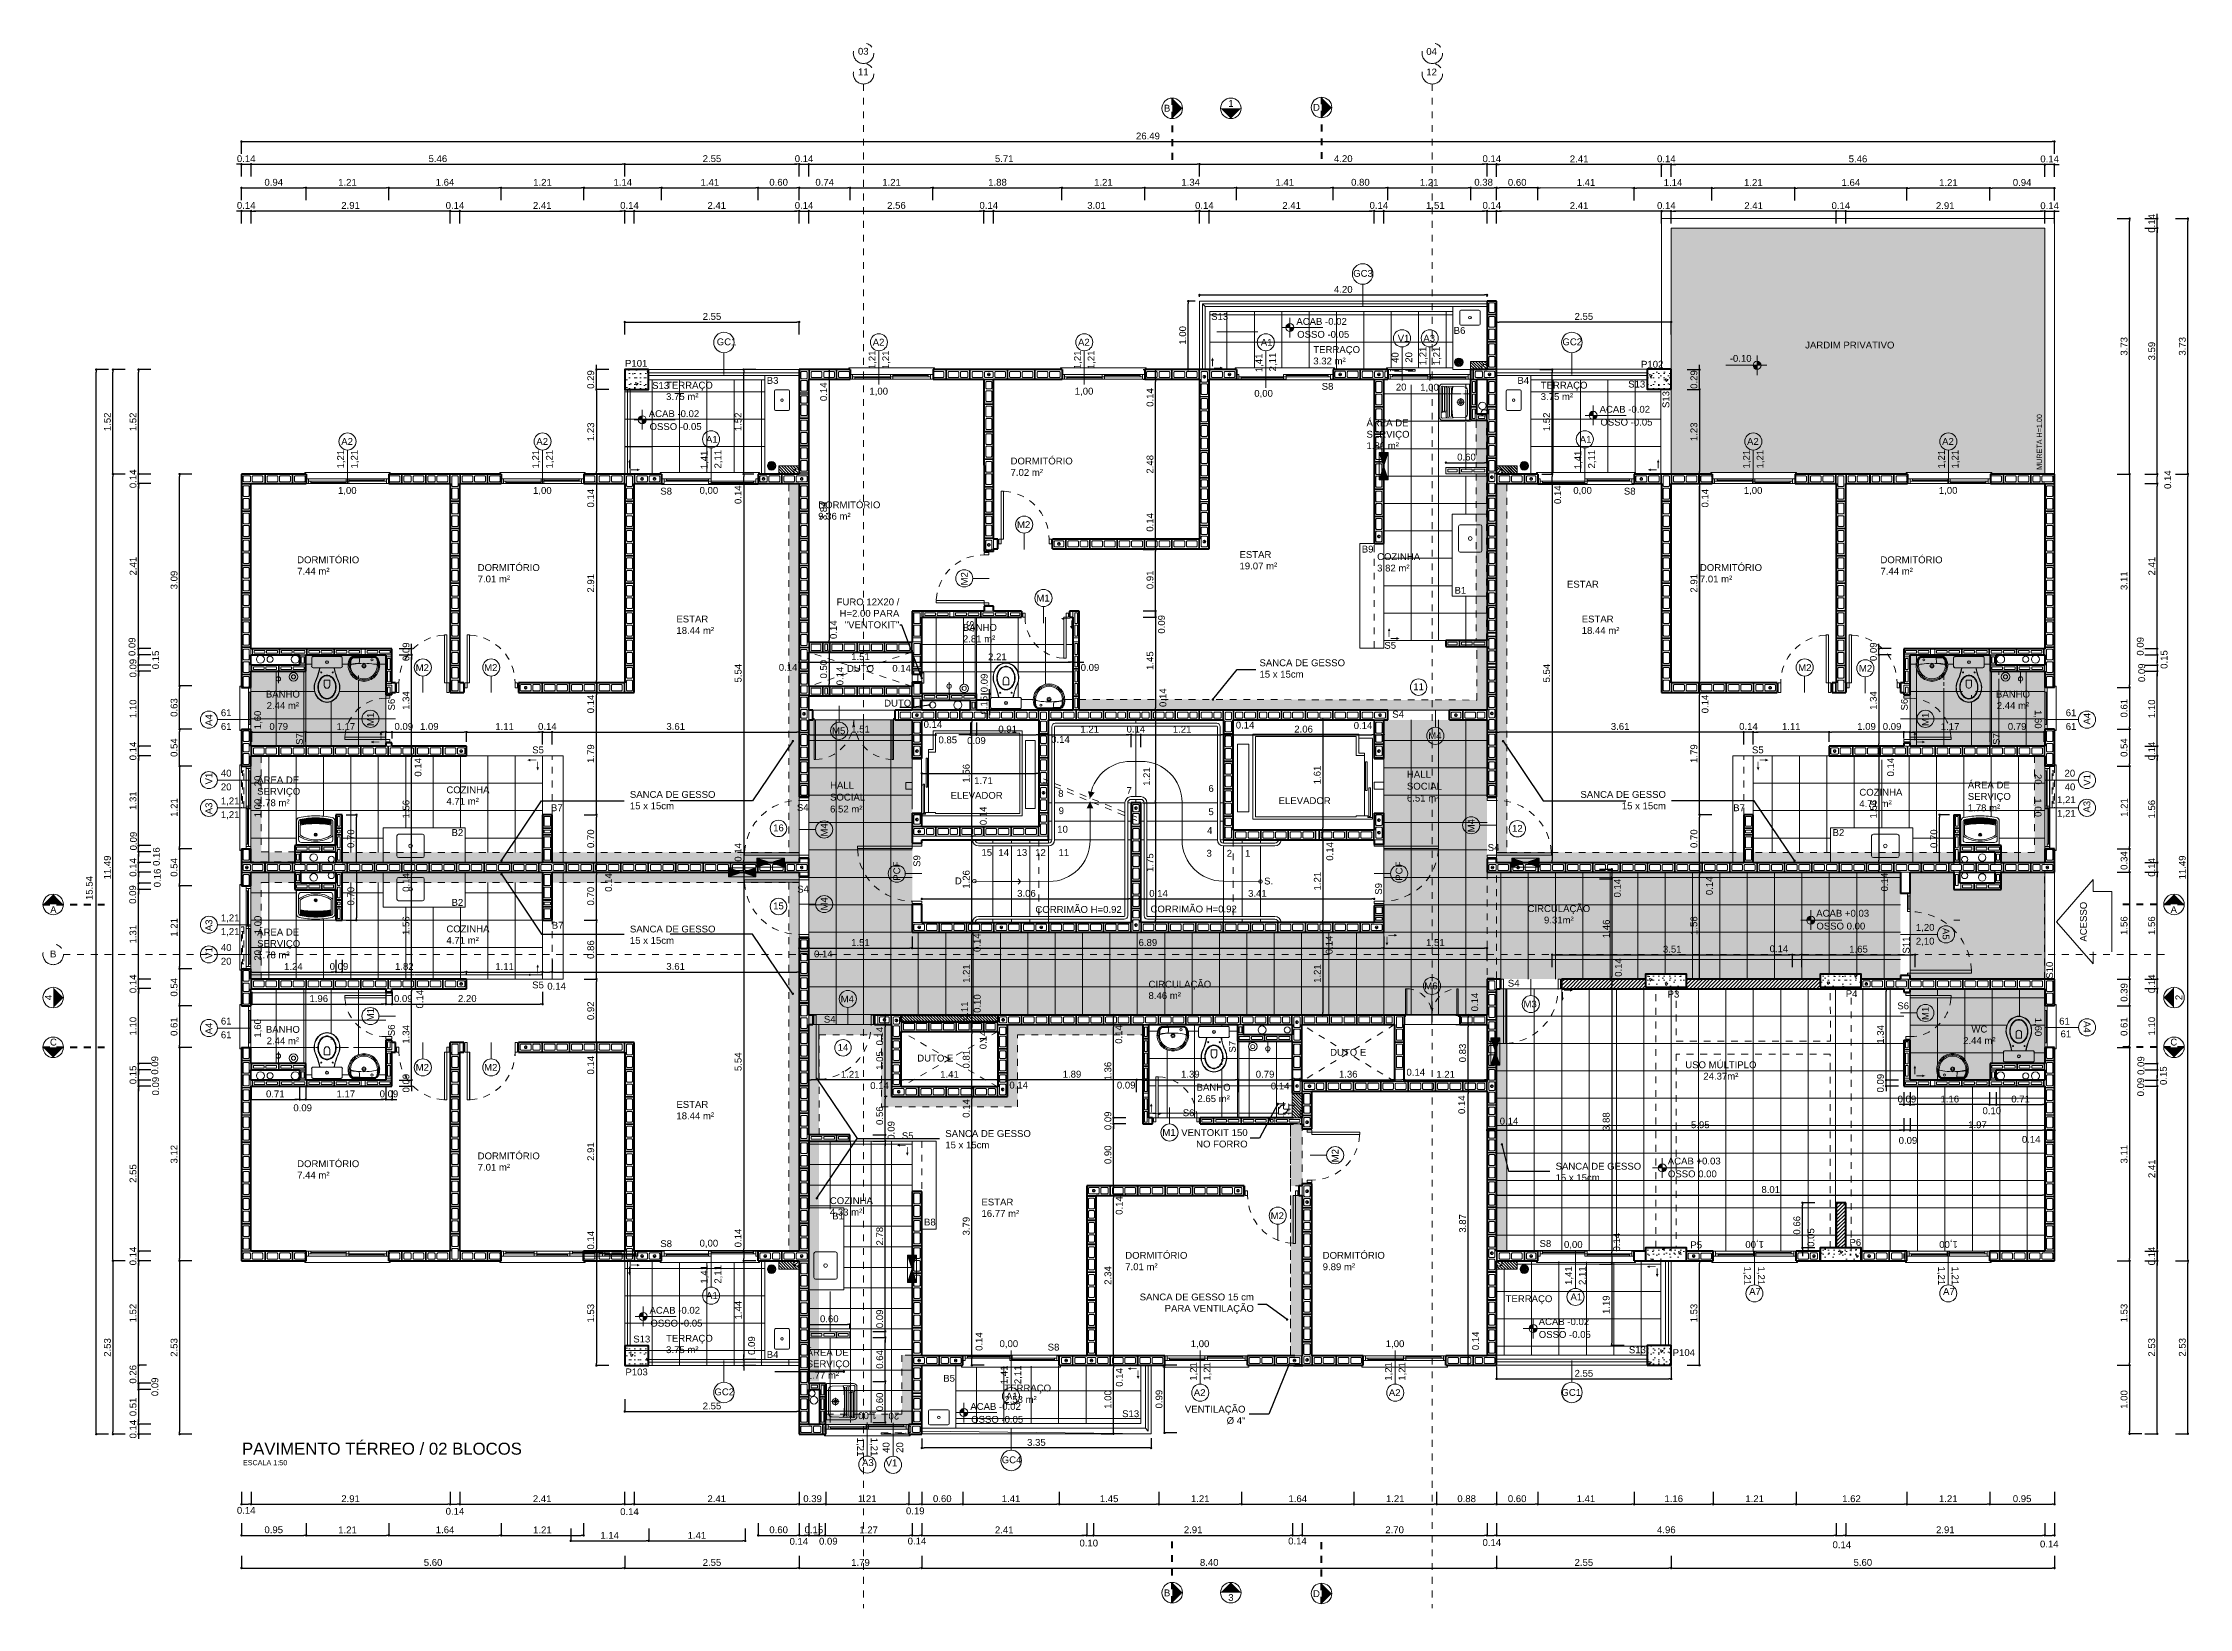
# Model space of a CAD drawing. Header units: millimetres. Extents: x 173 to 410, y -14 to 183.
# Drawn here: x 329.35 to 360.71, y -13.75 to 9.11 of the extents above; entities that cross this region are included whole.
import ezdxf
from ezdxf.enums import TextEntityAlignment as Align

# ---------------------------------------------------------------- set-up
doc = ezdxf.new("R2010")
doc.units = ezdxf.units.MM
doc.set_wipeout_variables(frame=1)
doc.linetypes.add('DASHDOT', pattern=[1, 0.5, -0.25, 0, -0.25])
doc.linetypes.add('HIDDEN', pattern=[0.05, 0.025, -0.025])
doc.layers.get('0').update_dxf_attribs({"color": 4})
doc.layers.add('ar-sanitarios-louças', color=7, linetype='Continuous')
for name, color, linetype, lineweight in [('ARQ Alvenaria', 201, 'Continuous', 40), ('ARQ Anotações', 2, 'Continuous', 5), ('ARQ Caixilharia', 140, 'Continuous', 9), ('ARQ Eixos', 8, 'DASHDOT', 5), ('ARQ Equipamento', 4, 'Continuous', 18), ('ARQ Estrutura', 7, 'Continuous', 50), ('ARQ Hachuras', 8, 'Continuous', 5), ('ARQ Projeções', 144, 'HIDDEN', 5), ('ARQ Visto', 152, 'Continuous', 13)]:
    doc.layers.add(name, color=color, linetype=linetype, lineweight=lineweight)
doc.layers.add('ARQ Forros', color=7, linetype='HIDDEN', lineweight=5, true_color=0xcacaca)
doc.layers.add('ARQ Pisos', color=9, linetype='Continuous', lineweight=5, true_color=0x808080)
doc.styles.get("Standard").update_dxf_attribs({"font": 'arial.ttf'})
doc.dimstyles.new('Executivo 1-50', dxfattribs={"dimtxt": 0.1, "dimasz": 0.035, "dimexe": 0, "dimexo": 0.0625, "dimgap": 0.03, "dimtad": 1, "dimzin": 0, "dimdsep": 46, "dimtxsty": 'Standard', "dimblk": 'DOT', "dimcen": 0.09, "dimclrd": 8, "dimclre": 8, "dimadec": 0, "dimazin": 0, "dimtfac": 1, "dimtix": 1, "dimtmove": 2, "dimatfit": 3, "dimldrblk": 'DOT', "dimfxl": 0.18, "dimfxlon": 1, "dimtolj": 1, "dimtzin": 0, "dimarcsym": 0})
pattern_1 = [(135, (345.495523, -2.935428), (0.0212132, 0.0212132), [])]
pattern_2 = [(45, (0, 0), (-0.293939, 0.293939), [0.04, -0.2]), (45, (-0.0621, 0.23182), (-0.293939, 0.293939), [0.04, -0.2]), (105, (0, 0), (0.401528, 0.107589), [0.04, -0.2]), (105, (0.1697, 0.1697), (0.401528, 0.107589), [0.04, -0.2]), (165, (0.0283, 0.0283), (0.107589, 0.401528), [0.04, -0.2]), (165, (0.198, 0.198), (0.107589, 0.401528), [0.04, -0.2]), (45, (-0.028284, 0.028284), (-0.05656854, 0.05656854), [0, -0.08, 0, -0.12]), (90, (3e-18, 0.05657), (-0.08, 0), [0, -0.06, 0, -0.1])]
pattern_3 = [(45, (332.250674, -8.680437), (-0.026516504, 0.026516504), [])]
pattern_4 = [(0, (344.4006, 0.71957), (0, 0.4), []), (90, (344.4006, 0.71957), (-0.4, 2e-17), [])]
pattern_5 = [(0, (337.8508, 2.80957), (0, 0.4), []), (90, (337.8508, 2.80957), (-0.4, 2e-17), [])]
pattern_6 = [(0, (336.65066, -1.30543), (0, 0.4), []), (90, (336.65066, -1.30543), (-0.4, 2e-17), [])]
pattern_7 = [(0, (334.36068, -1.16543), (0, 0.4), []), (90, (334.36068, -1.16543), (-0.4, 2e-17), [])]

msp = doc.modelspace()

# ---------------------------------------------------------------- texts
at = {"layer": 'ARQ Anotações'}
for s, insert, char_height, attachment_point in [('{03}', (341.3365, 8.9829), 0.1, 5), ('{04}', (349.6403, 8.9803), 0.1, 5), ('{11}', (341.3365, 8.6825), 0.1, 5), ('{12}', (349.6403, 8.6807), 0.1, 5), ('B', (345.7757, 8.1527), 0.1, 5), ('1', (346.708, 8.2214), 0.1, 5), ('D', (347.958, 8.1646), 0.1, 5), ('{GC3}', (348.4949, 5.7399), 0.1, 4), ('S13', (346.4199, 5.1601), 0.1, 1), ('ACAB -0.02', (347.6642, 5.0376), 0.1, 4), ('{GC1}', (339.1959, 4.7396), 0.1, 4), ('OSSO -0.05', (347.6763, 4.8493), 0.1, 4), ('B6', (349.9629, 4.9565), 0.1, 1), ('{GC2}', (351.5515, 4.7396), 0.1, 4), ('{JARDIM PRIVATIVO}', (355.7503, 4.6931), 0.1, 5), ('\\pxql;TERRAÇO\\P3.32 m²', (348.2534, 4.5435), 0.1, 5), ('-0.10', (354.315, 4.498), 0.1, 6), ('\\pxql;TERRAÇO\\P3.75 m²', (338.7968, 4.0237), 0.1, 5), ('B3', (339.9261, 4.2269), 0.1, 1), ('{S8}', (348.0344, 4.039), 0.1, 7), ('B4', (351.0649, 4.2269), 0.1, 3), ('\\pxql;TERRAÇO\\P3.75 m²', (351.5759, 4.0237), 0.1, 5), ('ACAB -0.02', (352.0945, 3.755), 0.1, 4), ('ACAB -0.02', (338.2019, 3.6909), 0.1, 4), ('OSSO -0.05', (338.214, 3.5025), 0.1, 4), ('\\pxql;ÁREA DE \\PSERVIÇO\\P1.80 m²', (349.0152, 3.3901), 0.1, 5), ('OSSO -0.05', (352.1066, 3.5666), 0.1, 4), ('\\pxql;DORMITÓRIO\\P7.02 m²', (343.9428, 2.7822), 0.1, 8), ('{S8}', (338.3711, 2.5083), 0.1, 7), ('{S8}', (352.6199, 2.5083), 0.1, 9), ('\\pxql;DORMITÓRIO\\P9.36 m²', (341.1327, 2.1422), 0.1, 8), ('\\pxql;DORMITÓRIO\\P7.44 m²', (333.5188, 1.4741), 0.1, 5), ('\\pxql;ESTAR\\P19.07 m²', (347.1091, 1.4162), 0.1, 8), ('B9', (348.6196, 1.6622), 0.1, 7), ('\\pxql;COZINHA\\P3.82 m²', (349.1587, 1.3858), 0.1, 8), ('\\pxql;DORMITÓRIO\\P7.44 m²', (356.6519, 1.4741), 0.1, 5), ('\\pxql;DORMITÓRIO\\P7.01 m²', (336.1566, 1.3602), 0.1, 5), ('\\pxql;DORMITÓRIO\\P7.01 m²', (354.0141, 1.3602), 0.1, 5), ('{B1}', (349.9749, 1.0618), 0.1, 7), ('{ESTAR}', (351.8504, 1.201), 0.1, 5), ('\\pxql;ESTAR\\P18.44 m²', (338.8818, 0.6087), 0.1, 5), ('\\pxql;ESTAR\\P18.44 m²', (352.1092, 0.6087), 0.1, 5), ('\\pxql;BANHO\\P2.81 m²', (343.0407, 0.3514), 0.1, 8), ('{S5}', (349.1207, 0.2566), 0.1, 9), ('{DUTO}', (341.2956, -0.0809), 0.1, 8), ('SANCA DE GESSO\\P15 x 15cm', (347.1257, 0.1036), 0.1, 1), ('{11}', (349.4505, -0.2964), 0.1, 5), ('BANHO\\P2.44 m²', (332.8565, -0.4875), 0.1, 5), ('{DUTO}', (341.8394, -0.5869), 0.1, 8), ('BANHO\\P2.44 m²', (358.1345, -0.4875), 0.1, 5), ('S4', (349.0653, -0.7491), 0.1, 7), ('{S5}', (336.4995, -1.1684), 0.1, 1), ('{S5}', (354.4915, -1.1684), 0.1, 3), ('\\pxql;ÁREA DE \\PSERVIÇO\\P1.78 m²', (332.8074, -1.8242), 0.1, 5), ('\\pxql;COZINHA\\P4.71 m²', (335.5602, -1.8852), 0.1, 5), ('SANCA DE GESSO\\P15 x 15cm', (337.9269, -1.8185), 0.1, 1), ('SANCA DE GESSO\\P15 x 15cm', (353.0641, -1.8185), 0.1, 3), ('\\pxql;COZINHA\\P4.71 m²', (356.204, -1.9201), 0.1, 5), ('\\pxql;ÁREA DE \\PSERVIÇO\\P1.78 m²', (357.8005, -1.8985), 0.1, 5), ('B7', (336.7737, -2.1141), 0.1, 7), ('S4', (340.3667, -2.1113), 0.1, 7), ('B7', (354.2174, -2.1141), 0.1, 9), ('{B2}', (335.3209, -2.4751), 0.1, 7), ('{16}', (340.0975, -2.3573), 0.1, 5), ('{12}', (350.8935, -2.3641), 0.1, 5), ('{B2}', (355.6701, -2.4751), 0.1, 9), ('S4', (350.4597, -2.6952), 0.1, 7), ('D', (342.725, -3.181), 0.1, 8), ('{B2}', (335.3209, -3.3957), 0.1, 1), ('{15}', (340.0975, -3.4974), 0.1, 5), ('S4', (340.3709, -3.304), 0.1, 7), ('A', (329.5038, -3.5509), 0.1, 5), ('B7', (336.7852, -3.8292), 0.1, 7), ('ACAB +0.03', (355.2601, -3.6047), 0.1, 4), ('OSSO 0.00', (355.2619, -3.792), 0.1, 4), ('A', (360.484, -3.5509), 0.1, 5), ('\\pxql;ÁREA DE \\PSERVIÇO\\P1.78 m²', (332.8074, -4.0467), 0.1, 5), ('\\pxql;COZINHA\\P4.71 m²', (335.5602, -3.9158), 0.1, 5), ('SANCA DE GESSO\\P15 x 15cm', (337.9269, -4.0524), 0.1, 7), ('{B}', (329.5007, -4.1981), 0.1, 5), ('{B}', (329.5007, -4.1981), 0.1, 5), ('{S5}', (336.4995, -4.7025), 0.1, 7), ('\\pxql;CIRCULAÇÃO\\P8.46 m²', (345.9621, -4.858), 0.1, 8), ('S4', (350.7536, -4.6776), 0.1, 7), ('{S6}', (356.4445, -5.007), 0.1, 7), ('BANHO\\P2.44 m²', (332.8565, -5.3834), 0.1, 5), ('S4', (340.7607, -5.2036), 0.1, 7), ('WC\\P2.44 m²', (357.6432, -5.379), 0.1, 5), ('C', (329.5038, -5.4863), 0.1, 5), ('{14}', (341.0406, -5.5631), 0.1, 5), ('{DUTO E}', (348.4217, -5.6859), 0.1, 8), ('C', (360.484, -5.4863), 0.1, 5), ('{DUTO E}', (342.3895, -5.7706), 0.1, 8), ('BANHO\\P2.65 m²', (346.4552, -6.3631), 0.1, 8), ('\\pxql;ESTAR\\P18.44 m²', (338.8818, -6.4796), 0.1, 5), ('{S6}', (346.0044, -6.5686), 0.1, 7), ('{S5}', (341.9004, -6.9036), 0.1, 7), ('SANCA DE GESSO\\P15 x 15cm', (342.535, -7.0389), 0.1, 7), ('\\pxql;DORMITÓRIO\\P7.44 m²', (333.5188, -7.345), 0.1, 5), ('\\pxql;DORMITÓRIO\\P7.01 m²', (336.1566, -7.2311), 0.1, 5), ('ACAB +0.03', (353.091, -7.2231), 0.1, 4), ('SANCA DE GESSO\\P15 x 15cm', (351.4523, -7.5165), 0.1, 7), ('OSSO 0.00', (353.0928, -7.4104), 0.1, 4), ('\\pxql;COZINHA\\P4.33 m²', (341.1629, -8.0194), 0.1, 8), ('\\pxql;ESTAR\\P16.77 m²', (343.3392, -8.0392), 0.1, 8), ('{B1}', (340.8825, -8.0762), 0.1, 7), ('B8', (342.2238, -8.1649), 0.1, 7), ('{S8}', (338.3711, -8.3792), 0.1, 1), ('{S8}', (351.2176, -8.4782), 0.1, 7), ('\\pxql;DORMITÓRIO\\P7.01 m²', (345.6182, -8.8179), 0.1, 8), ('\\pxql;DORMITÓRIO\\P9.89 m²', (348.5029, -8.8179), 0.1, 8), ('ACAB -0.02', (338.2139, -9.4027), 0.1, 4), ('{TERRAÇO}', (351.063, -9.2486), 0.1, 5), ('OSSO -0.05', (338.226, -9.591), 0.1, 4), ('ACAB -0.02', (351.2042, -9.5685), 0.1, 4), ('OSSO -0.05', (351.206, -9.7558), 0.1, 4), ('\\pxql;TERRAÇO\\P3.75 m²', (338.7968, -9.8946), 0.1, 5), ('B4', (339.9261, -10.0977), 0.1, 7), ('{S8}', (344.0308, -9.9914), 0.1, 7), ('B5', (342.5054, -10.3448), 0.1, 1), ('{GC2}', (339.1618, -10.5941), 0.1, 4), ('\\pxql;TERRAÇO\\P2.53 m²', (343.7389, -10.6213), 0.1, 5), ('{GC1}', (351.6808, -10.6022), 0.1, 5), ('ACAB -0.02', (342.9008, -10.807), 0.1, 4), ('OSSO -0.05', (342.9128, -10.9954), 0.1, 4), ('S13', (345.1192, -10.8626), 0.1, 1), ('{ESCALA 1:50}', (332.2737, -11.6278), 0.075, 4), ('{GC4}', (343.3597, -11.5866), 0.1, 4), ('B', (345.7757, -13.5286), 0.1, 5), ('3', (346.708, -13.5973), 0.1, 5), ('D', (347.958, -13.5404), 0.1, 5)]:
    msp.add_mtext(s, dxfattribs=dict(at, insert=insert, char_height=char_height, attachment_point=attachment_point))
for s, insert, char_height, attachment_point, rotation in [('{MURETA H=1.00}', (358.559, 3.2783), 0.075, 8, 90), ('{S7}', (342.9493, 0.6732), 0.1, 1, 270), ('{S6}', (334.4938, -0.6425), 0.1, 7, 90), ('{S6}', (356.4973, -0.6425), 0.1, 1, 90), ('{S7}', (333.1494, -1.144), 0.1, 7, 90), ('{S7}', (357.8417, -1.144), 0.1, 1, 90), ('S9', (342.0694, -2.7555), 0.1, 3, 90), ('S9', (348.8147, -3.1622), 0.1, 3, 90), ('{ACESSO}', (359.164, -3.7274), 0.1, 5, 90), ('S11', (356.524, -3.9444), 0.1, 3, 90), ('S10', (358.6195, -4.3111), 0.1, 3, 90), ('4', (329.4297, -4.8335), 0.1, 5, 90), ('2', (360.5582, -4.8335), 0.1, 5, 90), ('{S6}', (334.4938, -5.2283), 0.1, 9, 90), ('{S7}', (346.7803, -5.6387), 0.1, 7, 90), ('PAVIMENTO TÉRREO / 02 BLOCOS', (334.3041, -11.4244), 0.175, 5, 0.00001)]:
    msp.add_mtext(s, dxfattribs=dict(at, insert=insert, char_height=char_height, attachment_point=attachment_point, rotation=rotation))
at = {"layer": 'ARQ Anotações', "insert": (341.8635, 0.7752), "char_height": 0.1, "width": 1.055623, "attachment_point": 6, "rotation": 0.00228}
msp.add_mtext('FURO 12X20 / H=2.00 PARA "VENTOKIT"', dxfattribs=at)
at = {"layer": 'ARQ Anotações', "char_height": 0.1, "attachment_point": 8, "line_spacing_factor": 1.045744}
for s, insert in [('\\pxql;HALL\\PSOCIAL\\P6.51 m²', (349.5361, -1.9742)), ('\\pxql;HALL\\PSOCIAL\\P6.52 m²', (341.1074, -2.1338))]:
    msp.add_mtext(s, dxfattribs=dict(at, insert=insert))
at = {"layer": 'ARQ Anotações', "lineweight": 13, "char_height": 0.1}
for s, insert, attachment_point in [('{ELEVADOR}', (342.9928, -1.9337), 8), ('{ELEVADOR}', (347.7859, -2.0116), 8), ('{S.}', (347.2594, -3.1849), 8), ('CIRCULAÇÃO\\P9.31m²', (351.4996, -3.7544), 8), ('USO MÚLTIPLO\\P24.37m²', (353.8665, -5.9009), 5)]:
    msp.add_mtext(s, dxfattribs=dict(at, insert=insert, attachment_point=attachment_point))
at = {"layer": 'ARQ Anotações', "char_height": 0.1, "attachment_point": 6}
for s, insert, width in [('VENTOKIT 150\\PNO FORRO', (346.9524, -6.8913), 1.045209), ('SANCA DE GESSO 15 cm\\PPARA VENTILAÇÃO', (347.0438, -9.3063), 1.847847), ('{VENTILAÇÃO Ø 4"}', (346.9203, -10.9314), 0.8568)]:
    msp.add_mtext(s, dxfattribs=dict(at, insert=insert, width=width))

# ---------------------------------------------------------------- blocks, each defined once
blk = doc.blocks.new('Window-Door Marker - 70_5')
at = {"color": 8}
blk.add_line((0, -0.49), (0, 0), dxfattribs=at)
blk.add_circle((0, -0.615), 0.125, dxfattribs=at)
at = {"insert": (0.139, 0.168), "char_height": 0.1, "attachment_point": 7, "rotation": 180}
blk.add_mtext('{1,00}', dxfattribs=at)
for tag, rotation, p in [('AC_WIDO_B_SIZE', -90, (-0.179, -0.222)), ('AC_WIDO_A_SIZE', -90, (0.021, -0.222)), ('AC_MarkerText_1', 180, (0.091, -0.536))]:
    blk.add_attdef(tag, text='', height=0.1, rotation=rotation).set_placement(p, align=Align.BOTTOM_LEFT)
blk = doc.blocks.new('SLAB_168', base_point=(-12.3, 5.745))
at = {"layer": 'ARQ Visto', "lineweight": 13, "flags": 128}
blk.add_lwpolyline([(-12.3, 5.745), (-12.3, 5.675), (-11.09, 5.675), (-11.09, 5.745), (-11.07, 5.745), (-11.07, 5.77), (-12.32, 5.77), (-12.32, 5.745)], close=True, dxfattribs=at)
blk = doc.blocks.new('SLAB_84', base_point=(-3.305, -7.27))
at = {"layer": 'ARQ Equipamento', "lineweight": 13, "flags": 128}
blk.add_lwpolyline([(-3.305, -7.27), (-3.305, -8.19), (-2.805, -8.19), (-2.805, -7.27)], close=True, dxfattribs=at)
blk = doc.blocks.new('SLAB_90', base_point=(11.175, 0.58))
at = {"layer": 'ARQ Equipamento', "lineweight": 13, "flags": 128}
blk.add_lwpolyline([(11.175, 0.58), (11.175, 0.07), (9.975, 0.07), (9.975, 0.58)], close=True, dxfattribs=at)
blk = doc.blocks.new('SLAB_97', base_point=(-5.095, -7.185))
at = {"layer": 'ARQ Equipamento', "lineweight": 13, "flags": 128}
blk.add_lwpolyline([(-5.095, -7.185), (-5.095, -5.745), (-5.595, -5.745), (-5.595, -7.185)], close=True, dxfattribs=at)
blk = doc.blocks.new('SLAB_232', base_point=(4.955, 7.27))
at = {"layer": 'ARQ Equipamento', "lineweight": 13, "flags": 128}
blk.add_lwpolyline([(4.955, 7.27), (4.955, 8.19), (4.455, 8.19), (4.455, 7.27)], close=True, dxfattribs=at)
blk = doc.blocks.new('SLAB_98', base_point=(-11.175, -0.58))
at = {"layer": 'ARQ Equipamento', "lineweight": 13, "flags": 128}
blk.add_lwpolyline([(-11.175, -0.58), (-11.175, -0.07), (-9.975, -0.07), (-9.975, -0.58)], close=True, dxfattribs=at)
blk = doc.blocks.new('SLAB_99', base_point=(-11.175, 0.58))
at = {"layer": 'ARQ Equipamento', "lineweight": 13, "flags": 128}
blk.add_lwpolyline([(-11.175, 0.58), (-11.175, 0.07), (-9.975, 0.07), (-9.975, 0.58)], close=True, dxfattribs=at)
blk = doc.blocks.new('SLAB_100', base_point=(-3.305, 2.842))
at = {"layer": 'ARQ Equipamento', "lineweight": 13, "flags": 128}
blk.add_lwpolyline([(-3.305, 2.842), (-3.305, 2.69), (-3.282, 2.69, 0.414214), (-3.272, 2.7), (-3.272, 2.832, 0.414214), (-3.282, 2.842)], format="xyb", close=True, dxfattribs=at)
blk = doc.blocks.new('SLAB_101', base_point=(-3.305, 2.825))
at = {"layer": 'ARQ Equipamento', "lineweight": 13, "flags": 128}
blk.add_lwpolyline([(-3.305, 2.825), (-3.363, 2.825), (-3.363, 2.706), (-3.305, 2.706)], close=True, dxfattribs=at)
blk = doc.blocks.new('SLAB_103', base_point=(-5.095, 7.185))
at = {"layer": 'ARQ Equipamento', "lineweight": 13, "flags": 128}
blk.add_lwpolyline([(-5.095, 7.185), (-5.595, 7.185), (-5.595, 5.745), (-5.095, 5.745)], close=True, dxfattribs=at)
blk = doc.blocks.new('SLAB_104', base_point=(5.095, 7.185))
at = {"layer": 'ARQ Equipamento', "lineweight": 13, "flags": 128}
blk.add_lwpolyline([(5.095, 7.185), (5.095, 5.745), (5.595, 5.745), (5.595, 7.185)], close=True, dxfattribs=at)
blk = doc.blocks.new('SLAB_150', base_point=(-7.105, 5.745))
at = {"layer": 'ARQ Visto', "lineweight": 13, "flags": 128}
blk.add_lwpolyline([(-7.105, 5.745), (-7.105, 5.595), (-5.695, 5.595), (-5.695, 5.745), (-5.675, 5.745), (-5.675, 5.77), (-7.125, 5.77), (-7.125, 5.745)], close=True, dxfattribs=at)
blk = doc.blocks.new('SLAB_151', base_point=(1.295, 7.27))
at = {"layer": 'ARQ Visto', "lineweight": 13, "flags": 128}
blk.add_lwpolyline([(1.295, 7.27), (1.295, 7.12), (2.705, 7.12), (2.705, 7.27), (2.725, 7.27), (2.725, 7.295), (1.275, 7.295), (1.275, 7.27)], close=True, dxfattribs=at)
blk = doc.blocks.new('SLAB_152', base_point=(-7.105, -5.745))
at = {"layer": 'ARQ Visto', "lineweight": 13, "flags": 128}
blk.add_lwpolyline([(-7.105, -5.745), (-7.105, -5.595), (-5.695, -5.595), (-5.695, -5.745), (-5.675, -5.745), (-5.675, -5.77), (-7.125, -5.77), (-7.125, -5.745)], close=True, dxfattribs=at)
blk = doc.blocks.new('SLAB_153', base_point=(-2.705, -7.27))
at = {"layer": 'ARQ Visto', "lineweight": 13, "flags": 128}
blk.add_lwpolyline([(-2.705, -7.27), (-2.705, -7.12), (-1.295, -7.12), (-1.295, -7.27), (-1.275, -7.27), (-1.275, -7.295), (-2.725, -7.295), (-2.725, -7.27)], close=True, dxfattribs=at)
blk = doc.blocks.new('SLAB_154', base_point=(5.695, -5.745))
at = {"layer": 'ARQ Visto', "lineweight": 13, "flags": 128}
blk.add_lwpolyline([(5.695, -5.745), (5.695, -5.595), (7.105, -5.595), (7.105, -5.745), (7.125, -5.745), (7.125, -5.77), (5.675, -5.77), (5.675, -5.745)], close=True, dxfattribs=at)
blk = doc.blocks.new('SLAB_155', base_point=(5.695, 5.745))
at = {"layer": 'ARQ Visto', "lineweight": 13, "flags": 128}
blk.add_lwpolyline([(5.695, 5.745), (5.695, 5.595), (7.105, 5.595), (7.105, 5.745), (7.125, 5.745), (7.125, 5.77), (5.675, 5.77), (5.675, 5.745)], close=True, dxfattribs=at)
blk = doc.blocks.new('SLAB_169', base_point=(-9.451, 5.745))
at = {"layer": 'ARQ Visto', "lineweight": 13, "flags": 128}
blk.add_lwpolyline([(-9.451, 5.745), (-9.451, 5.675), (-8.241, 5.675), (-8.241, 5.745), (-8.221, 5.745), (-8.221, 5.77), (-9.471, 5.77), (-9.471, 5.745)], close=True, dxfattribs=at)
blk = doc.blocks.new('SLAB_170', base_point=(-13.245, 2.63))
at = {"layer": 'ARQ Visto', "lineweight": 13, "flags": 128}
blk.add_lwpolyline([(-13.245, 2.63), (-13.245, 2.65), (-13.27, 2.65), (-13.27, 2), (-13.245, 2), (-13.245, 2.02), (-13.14, 2.02), (-13.14, 2.63)], close=True, dxfattribs=at)
blk = doc.blocks.new('SLAB_171', base_point=(-13.245, 1.48))
at = {"layer": 'ARQ Visto', "lineweight": 13, "flags": 128}
blk.add_lwpolyline([(-13.245, 1.48), (-13.175, 1.48), (-13.175, 0.27), (-13.245, 0.27), (-13.245, 0.25), (-13.27, 0.25), (-13.27, 1.5), (-13.245, 1.5)], close=True, dxfattribs=at)
blk = doc.blocks.new('SLAB_172', base_point=(-4.35, 7.27))
at = {"layer": 'ARQ Visto', "lineweight": 13, "flags": 128}
blk.add_lwpolyline([(-4.35, 7.27), (-4.35, 7.2), (-3.14, 7.2), (-3.14, 7.27), (-3.12, 7.27), (-3.12, 7.295), (-4.37, 7.295), (-4.37, 7.27)], close=True, dxfattribs=at)
blk = doc.blocks.new('SLAB_173', base_point=(-1.255, 7.27))
at = {"layer": 'ARQ Visto', "lineweight": 13, "flags": 128}
blk.add_lwpolyline([(-1.255, 7.27), (-1.255, 7.2), (-0.045, 7.2), (-0.045, 7.27), (-0.025, 7.27), (-0.025, 7.295), (-1.275, 7.295), (-1.275, 7.27)], close=True, dxfattribs=at)
blk = doc.blocks.new('SLAB_174', base_point=(-12.3, -5.745))
at = {"layer": 'ARQ Visto', "lineweight": 13, "flags": 128}
blk.add_lwpolyline([(-12.3, -5.745), (-12.3, -5.675), (-11.09, -5.675), (-11.09, -5.745), (-11.07, -5.745), (-11.07, -5.77), (-12.32, -5.77), (-12.32, -5.745)], close=True, dxfattribs=at)
blk = doc.blocks.new('SLAB_175', base_point=(-9.45, -5.745))
at = {"layer": 'ARQ Visto', "lineweight": 13, "flags": 128}
blk.add_lwpolyline([(-9.45, -5.745), (-9.45, -5.675), (-8.24, -5.675), (-8.24, -5.745), (-8.22, -5.745), (-8.22, -5.77), (-9.47, -5.77), (-9.47, -5.745)], close=True, dxfattribs=at)
blk = doc.blocks.new('SLAB_176', base_point=(-13.245, -2.63))
at = {"layer": 'ARQ Visto', "lineweight": 13, "flags": 128}
blk.add_lwpolyline([(-13.245, -2.63), (-13.245, -2.65), (-13.27, -2.65), (-13.27, -2), (-13.245, -2), (-13.245, -2.02), (-13.14, -2.02), (-13.14, -2.63)], close=True, dxfattribs=at)
blk = doc.blocks.new('SLAB_177', base_point=(-13.245, -1.48))
at = {"layer": 'ARQ Visto', "lineweight": 13, "flags": 128}
blk.add_lwpolyline([(-13.245, -1.48), (-13.175, -1.48), (-13.175, -0.27), (-13.245, -0.27), (-13.245, -0.25), (-13.27, -0.25), (-13.27, -1.5), (-13.245, -1.5)], close=True, dxfattribs=at)
blk = doc.blocks.new('SLAB_178', base_point=(-4.706, -8.274))
at = {"layer": 'ARQ Visto', "lineweight": 13, "flags": 128}
blk.add_lwpolyline([(-4.706, -8.274), (-4.706, -8.204), (-3.496, -8.204), (-3.496, -8.274), (-3.476, -8.274), (-3.476, -8.299), (-4.726, -8.299), (-4.726, -8.274)], close=True, dxfattribs=at)
blk = doc.blocks.new('SLAB_179', base_point=(3.485, 7.27))
at = {"layer": 'ARQ Visto', "lineweight": 13, "flags": 128}
blk.add_lwpolyline([(3.485, 7.27), (3.505, 7.27), (3.505, 7.2), (4.715, 7.2), (4.715, 7.27), (4.455, 7.27), (4.455, 7.295), (3.485, 7.295)], close=True, dxfattribs=at)
blk = doc.blocks.new('SLAB_180', base_point=(0.245, -7.27))
at = {"layer": 'ARQ Visto', "lineweight": 13, "flags": 128}
blk.add_lwpolyline([(0.245, -7.27), (0.245, -7.2), (1.455, -7.2), (1.455, -7.27), (1.475, -7.27), (1.475, -7.295), (0.225, -7.295), (0.225, -7.27)], close=True, dxfattribs=at)
blk = doc.blocks.new('SLAB_181', base_point=(3.145, -7.27))
at = {"layer": 'ARQ Visto', "lineweight": 13, "flags": 128}
blk.add_lwpolyline([(3.145, -7.27), (3.145, -7.2), (4.355, -7.2), (4.355, -7.27), (4.375, -7.27), (4.375, -7.295), (3.125, -7.295), (3.125, -7.27)], close=True, dxfattribs=at)
blk = doc.blocks.new('SLAB_182', base_point=(8.245, 5.745))
at = {"layer": 'ARQ Visto', "lineweight": 13, "flags": 128}
blk.add_lwpolyline([(8.245, 5.745), (8.245, 5.675), (9.455, 5.675), (9.455, 5.745), (9.475, 5.745), (9.475, 5.77), (8.225, 5.77), (8.225, 5.745)], close=True, dxfattribs=at)
blk = doc.blocks.new('SLAB_183', base_point=(11.1, 5.745))
at = {"layer": 'ARQ Visto', "lineweight": 13, "flags": 128}
blk.add_lwpolyline([(11.1, 5.745), (11.1, 5.675), (12.31, 5.675), (12.31, 5.745), (12.33, 5.745), (12.33, 5.77), (11.08, 5.77), (11.08, 5.745)], close=True, dxfattribs=at)
blk = doc.blocks.new('SLAB_184', base_point=(8.26, -5.745))
at = {"layer": 'ARQ Visto', "lineweight": 13, "flags": 128}
blk.add_lwpolyline([(8.26, -5.745), (8.26, -5.675), (9.47, -5.675), (9.47, -5.745), (9.49, -5.745), (9.49, -5.77), (8.24, -5.77), (8.24, -5.745)], close=True, dxfattribs=at)
blk = doc.blocks.new('SLAB_185', base_point=(11.089, -5.745))
at = {"layer": 'ARQ Visto', "lineweight": 13, "flags": 128}
blk.add_lwpolyline([(11.089, -5.745), (11.089, -5.675), (12.299, -5.675), (12.299, -5.745), (12.319, -5.745), (12.319, -5.77), (11.069, -5.77), (11.069, -5.745)], close=True, dxfattribs=at)
blk = doc.blocks.new('SLAB_186', base_point=(13.245, 0.27))
at = {"layer": 'ARQ Visto', "lineweight": 13, "flags": 128}
blk.add_lwpolyline([(13.245, 0.27), (13.175, 0.27), (13.175, 1.48), (13.245, 1.48), (13.245, 1.5), (13.27, 1.5), (13.27, 0.25), (13.245, 0.25)], close=True, dxfattribs=at)
blk = doc.blocks.new('SLAB_187', base_point=(13.245, 2.63))
at = {"layer": 'ARQ Visto', "lineweight": 13, "flags": 128}
blk.add_lwpolyline([(13.245, 2.63), (13.245, 2.65), (13.27, 2.65), (13.27, 2), (13.245, 2), (13.245, 2.02), (13.14, 2.02), (13.14, 2.63)], close=True, dxfattribs=at)
blk = doc.blocks.new('SLAB_188', base_point=(13.245, -2.63))
at = {"layer": 'ARQ Visto', "lineweight": 13, "flags": 128}
blk.add_lwpolyline([(13.245, -2.63), (13.245, -2.65), (13.27, -2.65), (13.27, -2), (13.245, -2), (13.245, -2.02), (13.14, -2.02), (13.14, -2.63)], close=True, dxfattribs=at)
blk = doc.blocks.new('SLAB_238', base_point=(2.13, -7.285))
at = {"layer": 'ARQ Equipamento', "lineweight": 13, "flags": 128}
blk.add_lwpolyline([(2.13, -7.285), (2.26, -7.285), (2.265, -7.28), (2.265, -7.27), (2.245, -7.27), (2.245, -7.258), (2.145, -7.258), (2.145, -7.27), (2.125, -7.27), (2.125, -7.28)], close=True, dxfattribs=at)
blk = doc.blocks.new('SLAB_324', base_point=(4.955, 5.159))
at = {"layer": 'ARQ Equipamento', "lineweight": 13, "flags": 128}
blk.add_lwpolyline([(4.955, 5.159), (4.955, 3.96), (4.445, 3.96), (4.445, 5.16)], close=True, dxfattribs=at)
blk = doc.blocks.new('SLAB_328', base_point=(-4.955, -6.17))
at = {"layer": 'ARQ Equipamento', "lineweight": 13, "flags": 128}
blk.add_lwpolyline([(-4.955, -6.17), (-4.445, -6.17), (-4.445, -4.97), (-4.955, -4.97)], close=True, dxfattribs=at)
blk = doc.blocks.new('WALL_1012', base_point=(-0.055, -0.705))
at = {"lineweight": 0, "ltscale": 4.034538}
blk.add_wipeout([(-0.015, -0.705), (-0.015, 0.945), (-0.055, 0.945), (-0.055, -0.705)], dxfattribs=at).dxf.layer = 'ARQ Visto'
at = {"layer": 'ARQ Visto', "lineweight": 13}
for p, q in [((-0.055, 0.945), (-0.055, -0.705)), ((-0.015, -0.705), (-0.015, 0.945))]:
    blk.add_line(p, q, dxfattribs=at)
blk = doc.blocks.new('WALL_1013', base_point=(1.055, 2.055))
at = {"lineweight": 0, "ltscale": 6.74715}
blk.add_wipeout([(1.015, 2.055), (1.015, 0.405), (1.055, 0.405), (1.055, 2.055)], dxfattribs=at).dxf.layer = 'ARQ Visto'
at = {"layer": 'ARQ Visto', "lineweight": 13}
for p, q in [((1.015, 2.055), (1.015, 0.405)), ((1.055, 0.405), (1.055, 2.055))]:
    blk.add_line(p, q, dxfattribs=at)
blk = doc.blocks.new('WALL_1014', base_point=(-0.055, 0.945))
at = {"layer": 'ARQ Visto', "lineweight": 13}
for radius in [0.09, 0.05]:
    blk.add_arc((-0.105, 0.945), radius, 0, 89.9996, dxfattribs=at)
blk = doc.blocks.new('WALL_1015', base_point=(1.105, 0.355))
at = {"lineweight": 0, "ltscale": 6.330599}
blk.add_wipeout([(1.105, 0.315), (1.855, 0.315), (1.855, 0.355), (1.105, 0.355)], dxfattribs=at).dxf.layer = 'ARQ Visto'
at = {"layer": 'ARQ Visto', "lineweight": 13}
for p, q in [((1.855, 0.355), (1.105, 0.355)), ((1.105, 0.315), (1.855, 0.315))]:
    blk.add_line(p, q, dxfattribs=at)
blk = doc.blocks.new('WALL_1016', base_point=(-0.005, -0.755))
at = {"lineweight": 0, "ltscale": 6.408231}
blk.add_wipeout([(-0.005, -0.755), (1.855, -0.755), (1.855, -0.715), (-0.005, -0.715)], dxfattribs=at).dxf.layer = 'ARQ Visto'
at = {"layer": 'ARQ Visto', "lineweight": 13}
for p, q in [((1.855, -0.715), (-0.005, -0.715)), ((-0.005, -0.755), (1.855, -0.755))]:
    blk.add_line(p, q, dxfattribs=at)
blk = doc.blocks.new('WALL_1017', base_point=(1.855, 0.355))
at = {"layer": 'ARQ Visto', "lineweight": 13}
blk.add_line((1.945, 0.404), (1.905, 0.404), dxfattribs=at)
for radius in [0.09, 0.05]:
    blk.add_arc((1.855, 0.405), radius, 270, 359.3617, dxfattribs=at)
blk = doc.blocks.new('WALL_1018', base_point=(1.905, -0.804))
at = {"layer": 'ARQ Visto', "lineweight": 13}
blk.add_line((1.905, -0.804), (1.945, -0.804), dxfattribs=at)
for radius in [0.09, 0.05]:
    blk.add_arc((1.855, -0.805), radius, 0.6383, 90, dxfattribs=at)
blk = doc.blocks.new('WALL_1019', base_point=(-0.295, -0.705))
at = {"lineweight": 0, "ltscale": 4.221177}
blk.add_wipeout([(-0.295, -0.705), (-0.295, 0.945), (-0.335, 0.945), (-0.335, -0.705)], dxfattribs=at).dxf.layer = 'ARQ Visto'
at = {"layer": 'ARQ Visto', "lineweight": 13}
for p, q in [((-0.335, 0.945), (-0.335, -0.705)), ((-0.295, -0.705), (-0.295, 0.945))]:
    blk.add_line(p, q, dxfattribs=at)
blk = doc.blocks.new('WALL_1020', base_point=(-1.405, 2.055))
at = {"lineweight": 0, "ltscale": 8.477147}
blk.add_wipeout([(-1.405, 2.055), (-1.405, 0.405), (-1.365, 0.405), (-1.365, 2.055)], dxfattribs=at).dxf.layer = 'ARQ Visto'
at = {"layer": 'ARQ Visto', "lineweight": 13}
for p, q in [((-1.405, 2.055), (-1.405, 0.405)), ((-1.365, 0.405), (-1.365, 2.055))]:
    blk.add_line(p, q, dxfattribs=at)
blk = doc.blocks.new('WALL_1021', base_point=(-0.245, 0.995))
at = {"layer": 'ARQ Visto', "lineweight": 13}
for radius in [0.09, 0.05]:
    blk.add_arc((-0.245, 0.945), radius, 89.9996, 180, dxfattribs=at)
blk = doc.blocks.new('WALL_1022', base_point=(-1.455, 0.355))
at = {"lineweight": 0, "ltscale": 8.36119}
blk.add_wipeout([(-1.455, 0.355), (-2.475, 0.355), (-2.475, 0.315), (-1.455, 0.315)], dxfattribs=at).dxf.layer = 'ARQ Visto'
at = {"layer": 'ARQ Visto', "lineweight": 13}
for p, q in [((-1.455, 0.355), (-2.475, 0.355)), ((-2.475, 0.315), (-1.455, 0.315))]:
    blk.add_line(p, q, dxfattribs=at)
blk = doc.blocks.new('WALL_1023', base_point=(-0.345, -0.755))
at = {"lineweight": 0, "ltscale": 6.695508}
blk.add_wipeout([(-0.345, -0.715), (-2.475, -0.715), (-2.475, -0.755), (-0.345, -0.755)], dxfattribs=at).dxf.layer = 'ARQ Visto'
at = {"layer": 'ARQ Visto', "lineweight": 13}
for p, q in [((-0.345, -0.715), (-2.475, -0.715)), ((-2.475, -0.755), (-0.345, -0.755))]:
    blk.add_line(p, q, dxfattribs=at)
blk = doc.blocks.new('WALL_1024', base_point=(-1.355, 2.105))
at = {"lineweight": 0, "ltscale": 9.868286}
blk.add_wipeout([(-1.355, 2.065), (1.005, 2.065), (1.005, 2.105), (-1.355, 2.105)], dxfattribs=at).dxf.layer = 'ARQ Visto'
at = {"layer": 'ARQ Visto', "lineweight": 13}
for p, q in [((1.005, 2.105), (-1.355, 2.105)), ((-1.355, 2.065), (1.005, 2.065))]:
    blk.add_line(p, q, dxfattribs=at)
blk = doc.blocks.new('WALL_1025', base_point=(-2.525, 0.404))
at = {"layer": 'ARQ Visto', "lineweight": 13}
blk.add_line((-2.525, 0.404), (-2.565, 0.404), dxfattribs=at)
for radius in [0.09, 0.05]:
    blk.add_arc((-2.475, 0.405), radius, 180.6383, 270, dxfattribs=at)
blk = doc.blocks.new('WALL_1026', base_point=(-2.475, -0.755))
at = {"layer": 'ARQ Visto', "lineweight": 13}
blk.add_line((-2.565, -0.804), (-2.525, -0.804), dxfattribs=at)
for radius in [0.09, 0.05]:
    blk.add_arc((-2.475, -0.805), radius, 90, 179.3617, dxfattribs=at)
blk = doc.blocks.new('WALL_1027', base_point=(-1.355, 2.105))
at = {"layer": 'ARQ Visto', "lineweight": 13}
for radius in [0.05, 0.01]:
    blk.add_arc((-1.355, 2.055), radius, 90, 180, dxfattribs=at)
blk = doc.blocks.new('WALL_1028', base_point=(-1.455, 0.355))
at = {"layer": 'ARQ Visto', "lineweight": 13}
for radius in [0.09, 0.05]:
    blk.add_arc((-1.455, 0.405), radius, 270, 0, dxfattribs=at)
blk = doc.blocks.new('WALL_1029', base_point=(-0.345, -0.755))
at = {"layer": 'ARQ Visto', "lineweight": 13}
for radius in [0.05, 0.01]:
    blk.add_arc((-0.345, -0.705), radius, 270, 0, dxfattribs=at)
blk = doc.blocks.new('WALL_1030', base_point=(-0.055, -0.705))
at = {"layer": 'ARQ Visto', "lineweight": 13}
for radius in [0.05, 0.01]:
    blk.add_arc((-0.005, -0.705), radius, 180, 270, dxfattribs=at)
blk = doc.blocks.new('WALL_1031', base_point=(1.055, 2.055))
at = {"layer": 'ARQ Visto', "lineweight": 13}
for radius in [0.05, 0.01]:
    blk.add_arc((1.005, 2.055), radius, 0, 90, dxfattribs=at)
blk = doc.blocks.new('WALL_1032', base_point=(1.055, 0.405))
at = {"layer": 'ARQ Visto', "lineweight": 13}
for radius in [0.09, 0.05]:
    blk.add_arc((1.105, 0.405), radius, 180, 270, dxfattribs=at)
blk = doc.blocks.new('WALL_1033', base_point=(-0.245, 0.995))
at = {"lineweight": 0, "ltscale": 4.684939}
blk.add_wipeout([(-0.245, 0.995), (-0.105, 0.995), (-0.105, 1.035), (-0.245, 1.035)], dxfattribs=at).dxf.layer = 'ARQ Visto'
at = {"layer": 'ARQ Visto', "lineweight": 13}
for p, q in [((-0.105, 1.035), (-0.245, 1.035)), ((-0.245, 0.995), (-0.105, 0.995))]:
    blk.add_line(p, q, dxfattribs=at)
blk = doc.blocks.new('WALL_1109', base_point=(4.355, 5.75))
at = {"lineweight": 0, "ltscale": 29.770342}
blk.add_wipeout([(4.355, 5.75), (4.955, 5.75), (4.955, 5.84), (4.355, 5.84)], dxfattribs=at).dxf.layer = 'ARQ Hachuras'
at = {"layer": 'ARQ Hachuras', "lineweight": 13}
for p, q in [((4.955, 5.84), (4.355, 5.84)), ((4.355, 5.84), (4.355, 5.75)), ((4.355, 5.75), (4.955, 5.75)), ((4.955, 5.75), (4.955, 5.84))]:
    blk.add_line(p, q, dxfattribs=at)
blk = doc.blocks.new('COLUMN_123', base_point=(-7.47, -7.13))
at = {"lineweight": 0, "ltscale": 41.327868}
blk.add_wipeout([(-7.645, -7.275), (-7.295, -7.275), (-7.295, -6.985), (-7.645, -6.985)], dxfattribs=at).dxf.layer = 'ARQ Estrutura'
at = {"layer": 'ARQ Estrutura', "lineweight": 13}
h = blk.add_hatch(dxfattribs=at)
h.set_pattern_fill('STRUCTURAL_CONCRETE', color=256, style=0, pattern_type=2)
h.set_pattern_definition(pattern_2)
h.paths.add_polyline_path([(-7.645, -7.275), (-7.295, -7.275), (-7.295, -6.985), (-7.645, -6.985)], flags=0)
at = {"layer": 'ARQ Estrutura', "flags": 128}
blk.add_lwpolyline([(-7.645, -7.275), (-7.295, -7.275), (-7.295, -6.985), (-7.645, -6.985)], close=True, dxfattribs=at)
blk = doc.blocks.new('COLUMN_124', base_point=(7.47, -7.125))
at = {"lineweight": 0, "ltscale": 41.375845}
blk.add_wipeout([(7.295, -7.27), (7.645, -7.27), (7.645, -6.98), (7.295, -6.98)], dxfattribs=at).dxf.layer = 'ARQ Estrutura'
at = {"layer": 'ARQ Estrutura', "lineweight": 13}
h = blk.add_hatch(dxfattribs=at)
h.set_pattern_fill('STRUCTURAL_CONCRETE', color=256, style=0, pattern_type=2)
h.set_pattern_definition(pattern_2)
h.paths.add_polyline_path([(7.295, -7.27), (7.645, -7.27), (7.645, -6.98), (7.295, -6.98)], flags=0)
at = {"layer": 'ARQ Estrutura', "flags": 128}
blk.add_lwpolyline([(7.295, -7.27), (7.645, -7.27), (7.645, -6.98), (7.295, -6.98)], close=True, dxfattribs=at)
blk = doc.blocks.new('COLUMN_125', base_point=(-7.47, 7.125))
at = {"lineweight": 0, "ltscale": 41.375813}
blk.add_wipeout([(-7.295, 7.27), (-7.645, 7.27), (-7.645, 6.98), (-7.295, 6.98)], dxfattribs=at).dxf.layer = 'ARQ Estrutura'
at = {"layer": 'ARQ Estrutura', "lineweight": 13}
h = blk.add_hatch(dxfattribs=at)
h.set_pattern_fill('STRUCTURAL_CONCRETE', color=256, style=0, pattern_type=2)
h.set_pattern_definition(pattern_2)
h.paths.add_polyline_path([(-7.295, 7.27), (-7.645, 7.27), (-7.645, 6.98), (-7.295, 6.98)], flags=0)
at = {"layer": 'ARQ Estrutura', "flags": 128}
blk.add_lwpolyline([(-7.295, 7.27), (-7.645, 7.27), (-7.645, 6.98), (-7.295, 6.98)], close=True, dxfattribs=at)
blk = doc.blocks.new('COLUMN_126', base_point=(7.47, 7.13))
at = {"lineweight": 0, "ltscale": 41.327868}
blk.add_wipeout([(7.645, 7.275), (7.295, 7.275), (7.295, 6.985), (7.645, 6.985)], dxfattribs=at).dxf.layer = 'ARQ Estrutura'
at = {"layer": 'ARQ Estrutura', "lineweight": 13}
h = blk.add_hatch(dxfattribs=at)
h.set_pattern_fill('STRUCTURAL_CONCRETE', color=256, style=0, pattern_type=2)
h.set_pattern_definition(pattern_2)
h.paths.add_polyline_path([(7.645, 7.275), (7.295, 7.275), (7.295, 6.985), (7.645, 6.985)], flags=0)
at = {"layer": 'ARQ Estrutura', "flags": 128}
blk.add_lwpolyline([(7.645, 7.275), (7.295, 7.275), (7.295, 6.985), (7.645, 6.985)], close=True, dxfattribs=at)
blk = doc.blocks.new('COLUMN_236', base_point=(7.57, -1.654))
at = {"lineweight": 0, "ltscale": 31.083752}
blk.add_wipeout([(7.27, -1.749), (7.87, -1.749), (7.87, -1.559), (7.27, -1.559)], dxfattribs=at).dxf.layer = 'ARQ Estrutura'
at = {"layer": 'ARQ Estrutura', "lineweight": 13}
h = blk.add_hatch(dxfattribs=at)
h.set_pattern_fill('STRUCTURAL_CONCRETE', color=256, style=0, pattern_type=2)
h.set_pattern_definition(pattern_2)
h.paths.add_polyline_path([(7.27, -1.749), (7.87, -1.749), (7.87, -1.559), (7.27, -1.559)], flags=0)
at = {"layer": 'ARQ Estrutura', "flags": 128}
blk.add_lwpolyline([(7.27, -1.749), (7.87, -1.749), (7.87, -1.559), (7.27, -1.559)], close=True, dxfattribs=at)
blk = doc.blocks.new('COLUMN_237', base_point=(10.12, -1.654))
at = {"lineweight": 0, "ltscale": 41.080351}
blk.add_wipeout([(9.82, -1.749), (10.42, -1.749), (10.42, -1.559), (9.82, -1.559)], dxfattribs=at).dxf.layer = 'ARQ Estrutura'
at = {"layer": 'ARQ Estrutura', "lineweight": 13}
h = blk.add_hatch(dxfattribs=at)
h.set_pattern_fill('STRUCTURAL_CONCRETE', color=256, style=0, pattern_type=2)
h.set_pattern_definition(pattern_2)
h.paths.add_polyline_path([(9.82, -1.749), (10.42, -1.749), (10.42, -1.559), (9.82, -1.559)], flags=0)
at = {"layer": 'ARQ Estrutura', "flags": 128}
blk.add_lwpolyline([(9.82, -1.749), (10.42, -1.749), (10.42, -1.559), (9.82, -1.559)], close=True, dxfattribs=at)
blk = doc.blocks.new('COLUMN_238', base_point=(10.12, -5.65))
at = {"lineweight": 0, "ltscale": 46.438251}
blk.add_wipeout([(9.82, -5.745), (10.42, -5.745), (10.42, -5.555), (9.82, -5.555)], dxfattribs=at).dxf.layer = 'ARQ Estrutura'
at = {"layer": 'ARQ Estrutura', "lineweight": 13}
h = blk.add_hatch(dxfattribs=at)
h.set_pattern_fill('STRUCTURAL_CONCRETE', color=256, style=0, pattern_type=2)
h.set_pattern_definition(pattern_2)
h.paths.add_polyline_path([(9.82, -5.745), (10.42, -5.745), (10.42, -5.555), (9.82, -5.555)], flags=0)
at = {"layer": 'ARQ Estrutura', "flags": 128}
blk.add_lwpolyline([(9.82, -5.745), (10.42, -5.745), (10.42, -5.555), (9.82, -5.555)], close=True, dxfattribs=at)
blk = doc.blocks.new('COLUMN_239', base_point=(7.57, -5.65))
at = {"lineweight": 0, "ltscale": 37.884767}
blk.add_wipeout([(7.27, -5.745), (7.87, -5.745), (7.87, -5.555), (7.27, -5.555)], dxfattribs=at).dxf.layer = 'ARQ Estrutura'
at = {"layer": 'ARQ Estrutura', "lineweight": 13}
h = blk.add_hatch(dxfattribs=at)
h.set_pattern_fill('STRUCTURAL_CONCRETE', color=256, style=0, pattern_type=2)
h.set_pattern_definition(pattern_2)
h.paths.add_polyline_path([(7.27, -5.745), (7.87, -5.745), (7.87, -5.555), (7.27, -5.555)], flags=0)
at = {"layer": 'ARQ Estrutura', "flags": 128}
blk.add_lwpolyline([(7.27, -5.745), (7.87, -5.745), (7.87, -5.555), (7.27, -5.555)], close=True, dxfattribs=at)
blk = doc.blocks.new('PSN_ProjElevador 1.60x2.1')
for p, q in [((43.244, 9.141), (43.244, 9.334)), ((44.458, 9.334), (43.247, 9.334)), ((44.433, 9.357), (44.458, 9.357)), ((44.433, 9.268), (44.433, 9.334)), ((44.458, 7.667), (44.458, 9.334)), ((43.183, 9.141), (43.465, 9.141)), ((43.183, 7.667), (43.183, 9.141)), ((43.22, 9.104), (43.502, 9.104)), ((43.22, 9.104), (43.22, 7.704)), ((44.408, 9.221), (43.465, 9.221)), ((43.465, 9.221), (43.465, 9.141)), ((43.502, 9.104), (43.502, 9.221)), ((43.595, 9.235), (43.595, 9.26)), ((43.595, 9.26), (44.026, 9.26)), ((43.595, 9.235), (44.026, 9.235)), ((43.985, 9.283), (43.985, 9.308)), ((43.985, 9.308), (44.417, 9.308)), ((43.985, 9.283), (44.417, 9.283)), ((44.026, 9.26), (44.026, 9.235)), ((44.408, 9.268), (44.408, 9.104)), ((44.433, 9.268), (44.408, 9.268)), ((44.408, 9.104), (44.42, 9.104)), ((44.417, 9.308), (44.417, 9.283)), ((44.42, 9.104), (44.42, 7.704)), ((43.183, 7.667), (44.458, 7.667)), ((44.42, 7.704), (43.22, 7.704)), ((43.33, 7.608), (43.33, 7.449)), ((43.33, 7.608), (44.348, 7.608)), ((43.33, 7.449), (44.348, 7.449)), ((44.348, 7.608), (44.348, 7.449))]:
    blk.add_line(p, q)
blk = doc.blocks.new('PSR_ProjElevador 1.60x2.1')
for p, q in [((43.244, 9.141), (43.244, 9.334)), ((44.458, 9.334), (43.247, 9.334)), ((43.985, 9.283), (43.985, 9.308)), ((43.985, 9.308), (44.417, 9.308)), ((43.985, 9.283), (44.417, 9.283)), ((44.417, 9.308), (44.417, 9.283)), ((44.433, 9.357), (44.458, 9.357)), ((44.433, 9.268), (44.433, 9.334)), ((44.458, 7.667), (44.458, 9.334)), ((43.183, 9.141), (43.465, 9.141)), ((43.183, 7.667), (43.183, 9.141)), ((43.22, 9.104), (43.502, 9.104)), ((43.22, 9.104), (43.22, 7.704)), ((44.408, 9.221), (43.465, 9.221)), ((43.465, 9.221), (43.465, 9.141)), ((43.502, 9.104), (43.502, 9.221)), ((43.595, 9.235), (43.595, 9.26)), ((43.595, 9.26), (44.026, 9.26)), ((43.595, 9.235), (44.026, 9.235)), ((44.026, 9.26), (44.026, 9.235)), ((44.408, 9.268), (44.408, 9.104)), ((44.433, 9.268), (44.408, 9.268)), ((44.408, 9.104), (44.42, 9.104)), ((44.42, 9.104), (44.42, 7.704)), ((43.183, 7.667), (44.458, 7.667)), ((44.42, 7.704), (43.22, 7.704)), ((43.33, 7.608), (43.33, 7.449)), ((43.33, 7.608), (44.348, 7.608)), ((44.348, 7.608), (44.348, 7.449)), ((43.33, 7.449), (44.348, 7.449))]:
    blk.add_line(p, q)
blk = doc.blocks.new('L910')
at = {"layer": 'ARQ Equipamento', "lineweight": 13}
for p, q in [((-0.172, 0), (-0.181, -0.006)), ((-0.172, 0), (0.172, 0)), ((0.172, 0), (0.181, -0.006)), ((-0.23, -0.114), (-0.229, -0.104)), ((-0.23, -0.125), (-0.23, -0.114)), ((-0.23, -0.136), (-0.23, -0.125)), ((-0.228, -0.159), (-0.23, -0.136)), ((-0.227, -0.083), (-0.229, -0.098)), ((-0.229, -0.104), (-0.229, -0.098)), ((-0.224, -0.181), (-0.228, -0.159)), ((-0.224, -0.07), (-0.227, -0.083)), ((-0.22, -0.058), (-0.224, -0.07)), ((-0.218, -0.203), (-0.224, -0.181)), ((-0.215, -0.046), (-0.22, -0.058)), ((-0.21, -0.223), (-0.218, -0.203)), ((-0.208, -0.034), (-0.215, -0.046)), ((-0.214, -0.098), (-0.213, -0.087)), ((-0.214, -0.105), (-0.214, -0.098)), ((-0.214, -0.114), (-0.214, -0.105)), ((-0.214, -0.121), (-0.214, -0.114)), ((-0.214, -0.125), (-0.214, -0.121)), ((-0.214, -0.125), (-0.214, -0.128)), ((-0.214, -0.128), (-0.213, -0.135)), ((-0.213, -0.087), (-0.211, -0.075)), ((-0.213, -0.135), (-0.211, -0.157)), ((-0.211, -0.075), (-0.208, -0.064)), ((-0.211, -0.157), (-0.208, -0.177)), ((-0.2, -0.243), (-0.21, -0.223)), ((-0.2, -0.023), (-0.208, -0.034)), ((-0.208, -0.064), (-0.204, -0.05)), ((-0.208, -0.177), (-0.202, -0.197)), ((-0.204, -0.05), (-0.198, -0.038)), ((-0.202, -0.197), (-0.195, -0.216)), ((-0.19, -0.013), (-0.2, -0.023)), ((-0.189, -0.262), (-0.2, -0.243)), ((-0.199, -0.097), (-0.198, -0.091)), ((-0.198, -0.102), (-0.199, -0.097)), ((-0.198, -0.038), (-0.192, -0.029)), ((-0.198, -0.084), (-0.197, -0.075)), ((-0.198, -0.091), (-0.198, -0.084)), ((-0.198, -0.108), (-0.198, -0.102)), ((-0.198, -0.113), (-0.198, -0.108)), ((-0.198, -0.119), (-0.198, -0.113)), ((-0.197, -0.125), (-0.198, -0.119)), ((-0.197, -0.075), (-0.194, -0.061)), ((-0.196, -0.13), (-0.197, -0.125)), ((-0.195, -0.125), (-0.196, -0.13)), ((-0.193, -0.122), (-0.195, -0.125)), ((-0.195, -0.216), (-0.186, -0.234)), ((-0.194, -0.061), (-0.191, -0.05)), ((-0.193, -0.093), (-0.194, -0.105)), ((-0.194, -0.105), (-0.194, -0.116)), ((-0.194, -0.116), (-0.184, -0.112)), ((-0.192, -0.08), (-0.193, -0.093)), ((-0.19, -0.118), (-0.193, -0.122)), ((-0.192, -0.029), (-0.185, -0.018)), ((-0.19, -0.067), (-0.192, -0.08)), ((-0.191, -0.05), (-0.188, -0.042)), ((-0.181, -0.006), (-0.19, -0.013)), ((-0.187, -0.056), (-0.19, -0.067)), ((-0.19, -0.118), (-0.166, -0.113)), ((-0.175, -0.278), (-0.189, -0.262)), ((-0.188, -0.042), (-0.182, -0.032)), ((-0.182, -0.046), (-0.187, -0.056)), ((-0.186, -0.234), (-0.175, -0.252)), ((-0.185, -0.018), (-0.177, -0.009)), ((-0.184, -0.112), (-0.173, -0.109)), ((-0.182, -0.032), (-0.177, -0.024)), ((-0.177, -0.036), (-0.182, -0.046)), ((-0.177, -0.009), (-0.169, -0.004)), ((-0.177, -0.024), (-0.171, -0.017)), ((-0.17, -0.026), (-0.177, -0.036)), ((-0.175, -0.252), (-0.162, -0.268)), ((-0.16, -0.295), (-0.175, -0.278)), ((-0.173, -0.109), (-0.161, -0.107)), ((-0.171, -0.017), (-0.164, -0.013)), ((-0.163, -0.018), (-0.17, -0.026)), ((-0.169, -0.004), (0.169, -0.004)), ((-0.166, -0.113), (-0.141, -0.109)), ((-0.164, -0.013), (0.164, -0.013)), ((-0.127, -0.017), (-0.163, -0.018)), ((-0.162, -0.268), (-0.148, -0.283)), ((-0.161, -0.107), (-0.145, -0.105)), ((-0.144, -0.309), (-0.16, -0.295)), ((-0.148, -0.283), (-0.133, -0.296)), ((-0.145, -0.105), (-0.128, -0.103)), ((-0.127, -0.322), (-0.144, -0.309)), ((-0.141, -0.109), (-0.114, -0.105)), ((-0.133, -0.296), (-0.117, -0.308)), ((-0.128, -0.103), (-0.11, -0.101)), ((-0.096, -0.017), (-0.127, -0.017)), ((-0.117, -0.308), (-0.1, -0.318)), ((-0.114, -0.105), (-0.078, -0.102)), ((-0.11, -0.101), (-0.095, -0.099)), ((-0.061, -0.017), (-0.096, -0.017)), ((-0.095, -0.099), (-0.078, -0.099)), ((-0.078, -0.099), (-0.071, -0.098)), ((-0.078, -0.102), (-0.045, -0.1)), ((-0.071, -0.098), (-0.069, -0.09)), ((-0.069, -0.09), (-0.066, -0.067)), ((-0.066, -0.067), (-0.063, -0.037)), ((-0.063, -0.037), (-0.061, -0.017)), ((-0.045, -0.1), (0, -0.098)), ((0.045, -0.1), (0, -0.098)), ((0.078, -0.102), (0.045, -0.1)), ((0.114, -0.105), (0.078, -0.102)), ((0.1, -0.318), (0.117, -0.308)), ((0.141, -0.109), (0.114, -0.105)), ((0.117, -0.308), (0.133, -0.296)), ((0.144, -0.309), (0.127, -0.322)), ((0.133, -0.296), (0.148, -0.283)), ((0.166, -0.113), (0.141, -0.109)), ((0.16, -0.295), (0.144, -0.309)), ((0.148, -0.283), (0.162, -0.268)), ((0.175, -0.278), (0.16, -0.295)), ((0.162, -0.268), (0.175, -0.252)), ((0.171, -0.017), (0.164, -0.013)), ((0.19, -0.118), (0.166, -0.113)), ((0.177, -0.009), (0.169, -0.004)), ((0.177, -0.024), (0.171, -0.017)), ((0.175, -0.252), (0.186, -0.234)), ((0.189, -0.262), (0.175, -0.278)), ((0.184, -0.018), (0.177, -0.009)), ((0.182, -0.032), (0.177, -0.024)), ((0.181, -0.006), (0.19, -0.013)), ((0.188, -0.042), (0.182, -0.032)), ((0.192, -0.029), (0.184, -0.018)), ((0.186, -0.234), (0.195, -0.216)), ((0.191, -0.05), (0.188, -0.042)), ((0.2, -0.243), (0.189, -0.262)), ((0.19, -0.013), (0.2, -0.023)), ((0.19, -0.118), (0.193, -0.122)), ((0.194, -0.061), (0.191, -0.05)), ((0.198, -0.038), (0.192, -0.029)), ((0.193, -0.122), (0.195, -0.125)), ((0.197, -0.075), (0.194, -0.061)), ((0.195, -0.125), (0.196, -0.13)), ((0.195, -0.216), (0.202, -0.197)), ((0.196, -0.13), (0.197, -0.125)), ((0.198, -0.084), (0.197, -0.075)), ((0.197, -0.125), (0.198, -0.119)), ((0.204, -0.05), (0.198, -0.038)), ((0.198, -0.091), (0.198, -0.084)), ((0.199, -0.097), (0.198, -0.091)), ((0.198, -0.102), (0.199, -0.097)), ((0.198, -0.108), (0.198, -0.102)), ((0.198, -0.113), (0.198, -0.108)), ((0.198, -0.119), (0.198, -0.113)), ((0.2, -0.023), (0.208, -0.034)), ((0.21, -0.223), (0.2, -0.243)), ((0.202, -0.197), (0.208, -0.177)), ((0.208, -0.064), (0.204, -0.05)), ((0.208, -0.034), (0.215, -0.046)), ((0.211, -0.075), (0.208, -0.064)), ((0.208, -0.177), (0.211, -0.157)), ((0.218, -0.203), (0.21, -0.223)), ((0.213, -0.087), (0.211, -0.075)), ((0.211, -0.157), (0.213, -0.135)), ((0.214, -0.098), (0.213, -0.087)), ((0.213, -0.135), (0.214, -0.128)), ((0.214, -0.105), (0.214, -0.098)), ((0.214, -0.114), (0.214, -0.105)), ((0.214, -0.121), (0.214, -0.114)), ((0.214, -0.125), (0.214, -0.121)), ((0.214, -0.128), (0.214, -0.125)), ((0.215, -0.046), (0.22, -0.058)), ((0.224, -0.181), (0.218, -0.203)), ((0.22, -0.058), (0.224, -0.07)), ((0.224, -0.07), (0.227, -0.083)), ((0.228, -0.159), (0.224, -0.181)), ((0.227, -0.083), (0.228, -0.093)), ((0.228, -0.093), (0.229, -0.104)), ((0.23, -0.136), (0.228, -0.159)), ((0.229, -0.104), (0.23, -0.114)), ((0.23, -0.114), (0.23, -0.125)), ((0.23, -0.125), (0.23, -0.136)), ((-0.108, -0.333), (-0.127, -0.322)), ((-0.088, -0.342), (-0.108, -0.333)), ((-0.1, -0.318), (-0.082, -0.327)), ((-0.067, -0.35), (-0.088, -0.342)), ((-0.082, -0.327), (-0.062, -0.334)), ((-0.046, -0.355), (-0.067, -0.35)), ((-0.062, -0.334), (-0.042, -0.339)), ((-0.023, -0.359), (-0.046, -0.355)), ((-0.042, -0.339), (-0.022, -0.342)), ((0, -0.36), (-0.023, -0.359)), ((-0.022, -0.342), (0, -0.343)), ((0, -0.343), (0.022, -0.342)), ((0.023, -0.359), (0, -0.36)), ((0.022, -0.342), (0.042, -0.339)), ((0.046, -0.355), (0.023, -0.359)), ((0.042, -0.339), (0.062, -0.334)), ((0.067, -0.35), (0.046, -0.355)), ((0.062, -0.334), (0.082, -0.327)), ((0.088, -0.342), (0.067, -0.35)), ((0.082, -0.327), (0.1, -0.318)), ((0.107, -0.333), (0.088, -0.342)), ((0.127, -0.322), (0.107, -0.333))]:
    blk.add_line(p, q, dxfattribs=at)
for centre, radius in [((0, -0.137), 0.0295), ((0, -0.137), 0.0161), ((0.118, -0.049), 0.0151)]:
    blk.add_circle(centre, radius, dxfattribs=at)
blk.add_arc((0, -0.13), 0.196, 180, 360, dxfattribs=at)
for p in [(-0.23, -0.136), (-0.213, -0.135), (-0.208, -0.064), (-0.198, -0.084), (-0.196, -0.13), (-0.184, -0.112), (-0.177, -0.036), (-0.071, -0.098), (0.196, -0.13), (0.198, -0.084), (0.208, -0.064), (0.213, -0.135), (0.23, -0.136), (0, -0.343), (0, -0.36)]:
    blk.add_point(p, dxfattribs=at)
blk = doc.blocks.new('CP929', base_point=(23.006, 28.013))
at = {"layer": 'ar-sanitarios-louças', "color": 8, "linetype": 'Continuous', "lineweight": 13, "true_color": 0x747474}
for p, q in [((22.784, 27.986), (22.782, 27.978)), ((22.782, 27.978), (22.782, 27.854)), ((22.788, 27.992), (22.784, 27.986)), ((22.794, 27.997), (22.788, 27.992)), ((22.802, 27.998), (22.794, 27.997)), ((22.802, 27.998), (23.209, 27.998)), ((23.209, 27.998), (23.217, 27.997)), ((23.217, 27.997), (23.223, 27.992)), ((23.223, 27.992), (23.227, 27.986)), ((23.227, 27.986), (23.229, 27.978)), ((23.229, 27.978), (23.229, 27.854)), ((22.782, 27.854), (22.784, 27.846)), ((22.784, 27.846), (22.788, 27.84)), ((22.788, 27.84), (22.794, 27.836)), ((22.794, 27.836), (22.802, 27.834)), ((22.802, 27.834), (23.005, 27.834)), ((22.903, 27.833), (22.903, 27.834)), ((22.965, 27.576), (22.965, 27.653)), ((22.965, 27.653), (23.006, 27.653)), ((23.209, 27.834), (23.005, 27.834)), ((23.046, 27.653), (23.005, 27.653)), ((23.046, 27.576), (23.046, 27.653)), ((23.108, 27.833), (23.108, 27.834)), ((23.217, 27.836), (23.209, 27.834)), ((23.223, 27.84), (23.217, 27.836)), ((23.227, 27.846), (23.223, 27.84)), ((23.229, 27.854), (23.227, 27.846))]:
    blk.add_line(p, q, dxfattribs=at)
for centre, radius in [((23.005, 27.916), 0.0216), ((23.005, 27.916), 0.018), ((22.922, 27.767), 0.00752), ((23.09, 27.767), 0.00752)]:
    blk.add_circle(centre, radius, dxfattribs=at)
for centre, radius, start, end in [((23.073, 27.545), 0.255, 162.0904, 205.4458), ((23.069, 27.545), 0.247, 161.867, 205.7625), ((-3.807, 38.737), 28.863, 337.3538, 337.5183), ((-2.369, 38.138), 27.31, 337.3514, 337.5257), ((22.147, 27.965), 0.763, 339.6909, 350.163), ((22.147, 27.965), 0.767, 339.6909, 350.163), ((23.098, 27.552), 0.226, 162.3784, 180), ((23.096, 27.552), 0.217, 162.3784, 180), ((23.053, 27.567), 0.178, 142.5178, 162.3784), ((23.052, 27.566), 0.17, 142.5178, 162.3784), ((23.024, 27.589), 0.142, 118.3761, 142.5178), ((23.023, 27.588), 0.135, 118.3761, 142.5178), ((23.005, 27.623), 0.103, 90, 118.3761), ((23.005, 27.621), 0.0966, 90, 118.3761), ((23.005, 27.623), 0.103, 61.6239, 90), ((23.005, 27.621), 0.0966, 61.6239, 90), ((22.987, 27.588), 0.135, 37.4822, 61.6239), ((22.987, 27.589), 0.142, 37.4822, 61.6239), ((22.959, 27.566), 0.17, 17.6216, 37.4822), ((22.958, 27.567), 0.178, 17.6216, 37.4822), ((23.864, 27.965), 0.767, 189.837, 200.3091), ((23.864, 27.965), 0.763, 189.837, 200.3091), ((22.915, 27.552), 0.217, 360, 17.6216), ((22.913, 27.552), 0.226, 0, 17.6216), ((48.38, 38.138), 27.31, 202.4743, 202.6486), ((49.818, 38.737), 28.863, 202.4817, 202.6462), ((22.942, 27.545), 0.247, 334.2375, 18.133), ((22.938, 27.545), 0.255, 334.5542, 17.9096), ((23.014, 27.518), 0.19, 205.7625, 267.2081), ((23.014, 27.518), 0.185, 205.7625, 267.2081), ((23.098, 27.552), 0.226, 180, 197.6216), ((23.096, 27.552), 0.217, 180, 197.6216), ((23.053, 27.538), 0.178, 197.6216, 217.4822), ((23.052, 27.538), 0.17, 197.6216, 217.4822), ((23.024, 27.516), 0.142, 217.4822, 241.6239), ((23.023, 27.516), 0.135, 217.4822, 241.6239), ((23.005, 27.482), 0.103, 241.6239, 270), ((23.005, 27.483), 0.0966, 241.6239, 270), ((23.006, 27.576), 0.0404, 180, 0), ((23.005, 27.483), 0.0966, 270, 298.3761), ((23.005, 27.482), 0.103, 270, 298.3761), ((22.997, 27.518), 0.185, 272.7919, 334.2375), ((22.997, 27.518), 0.19, 272.7919, 334.2375), ((22.987, 27.516), 0.135, 298.3761, 322.5178), ((22.987, 27.516), 0.142, 298.3761, 322.5178), ((22.959, 27.538), 0.17, 322.5178, 342.3784), ((22.958, 27.538), 0.178, 322.5178, 342.3784), ((22.915, 27.552), 0.217, 342.3784, 0), ((22.913, 27.552), 0.226, 342.3784, 360)]:
    blk.add_arc(centre, radius, start, end, dxfattribs=at)
for p in [(22.802, 27.998), (23.209, 27.998), (22.782, 27.854), (22.903, 27.833), (23.108, 27.833), (23.229, 27.854)]:
    blk.add_point(p, dxfattribs=at)
blk = doc.blocks.new('PSR_Tanque 25L', base_point=(23.006, 28.013))
at = {"layer": 'ar-sanitarios-louças', "color": 8, "linetype": 'Continuous', "lineweight": 13, "true_color": 0x747474}
for p, q in [((22.871, 28.408), (23.401, 28.408)), ((22.871, 28.408), (22.871, 28.013)), ((22.911, 28.328), (22.901, 28.013)), ((22.961, 28.378), (23.311, 28.378)), ((23.136, 28.278), (23.08, 28.278)), ((23.136, 28.278), (23.136, 28.334)), ((23.136, 28.278), (23.192, 28.278)), ((23.136, 28.278), (23.136, 28.222)), ((23.194, 28.408), (23.248, 28.408)), ((23.361, 28.328), (23.371, 28.013)), ((23.401, 28.408), (23.401, 28.013)), ((22.921, 28.013), (23.136, 28.013)), ((23.351, 27.993), (22.921, 27.993)), ((23.351, 27.963), (22.921, 27.963)), ((22.923, 28.039), (23.136, 28.039)), ((22.926, 28.064), (23.136, 28.064)), ((22.929, 28.09), (23.136, 28.09)), ((22.932, 28.115), (23.136, 28.115)), ((22.935, 28.141), (23.136, 28.141)), ((23.333, 28.141), (23.136, 28.141)), ((23.339, 28.115), (23.136, 28.115)), ((23.346, 28.09), (23.136, 28.09)), ((23.257, 28.064), (23.136, 28.064)), ((23.258, 28.039), (23.136, 28.039)), ((23.26, 28.013), (23.136, 28.013)), ((23.279, 28.012), (23.279, 28.054)), ((23.289, 28.064), (23.351, 28.064))]:
    blk.add_line(p, q, dxfattribs=at)
for radius in [0.0452, 0.025]:
    blk.add_circle((23.136, 28.278), radius, dxfattribs=at)
for centre, radius, start, end in [((22.961, 28.328), 0.05, 90, 180), ((23.311, 28.328), 0.05, 0, 90), ((22.921, 28.013), 0.05, 180, 270), ((22.921, 28.013), 0.02, 178.6718, 270), ((22.921, 28.023), 0.01, 180, 270), ((22.922, 28.169), 0.01, 180, 270), ((22.923, 28.049), 0.01, 180, 270), ((22.926, 28.074), 0.01, 180, 270), ((22.929, 28.1), 0.01, 180, 270), ((23.095, 29.402), 1.255, 262.0871, 271.891), ((22.932, 28.125), 0.01, 180, 270), ((22.935, 28.151), 0.01, 180, 270), ((23.177, 29.402), 1.255, 268.109, 277.9129), ((23.257, 28.074), 0.01, 270, 0), ((23.258, 28.049), 0.01, 270, 0), ((23.26, 28.023), 0.01, 270, 0), ((23.289, 28.054), 0.01, 90, 180), ((23.289, 28.012), 0.01, 180, 270), ((23.333, 28.151), 0.01, 270, 0), ((23.339, 28.125), 0.01, 270, 0), ((23.346, 28.1), 0.01, 270, 0), ((23.35, 28.169), 0.01, 270, 0), ((23.351, 28.074), 0.01, 270, 0), ((23.351, 28.013), 0.05, 270, 0), ((23.351, 28.012), 0.02, 270, 1.3282)]:
    blk.add_arc(centre, radius, start, end, dxfattribs=at)
blk = doc.blocks.new('PSR_cuba cozinha', base_point=(23.006, 28.013))
at = {"layer": 'ar-sanitarios-louças', "color": 8, "linetype": 'Continuous', "lineweight": 13, "true_color": 0x747474}
for p, q in [((23.085, 28.544), (23.085, 28.337)), ((23.11, 28.569), (23.41, 28.569)), ((23.435, 28.544), (23.435, 28.194)), ((23.085, 28.194), (23.085, 28.337)), ((23.11, 28.169), (23.41, 28.169))]:
    blk.add_line(p, q, dxfattribs=at)
blk.add_circle((23.26, 28.369), 0.0269, dxfattribs=at)
for centre, start, end in [((23.11, 28.544), 90, 180), ((23.41, 28.544), 0, 90), ((23.11, 28.194), 180, 270), ((23.41, 28.194), 270, 0)]:
    blk.add_arc(centre, 0.025, start, end, dxfattribs=at)
blk = doc.blocks.new('Guarda corpo horiz')
at = {"layer": 'ARQ Visto', "lineweight": 13}
for p, q in [((2.198, 0.02), (0, 0.02)), ((0, 0.02), (0, -0.02)), ((2.198, -0.02), (2.198, 0.02)), ((0, -0.02), (2.198, -0.02))]:
    blk.add_line(p, q, dxfattribs=at)
blk = doc.blocks.new('PSN_cuba cozinha')
for p, q in [((0.079, 0.531), (0.079, 0.324)), ((0.079, 0.181), (0.079, 0.324)), ((0.104, 0.556), (0.404, 0.556)), ((0.429, 0.531), (0.429, 0.181)), ((0.104, 0.156), (0.404, 0.156))]:
    blk.add_line(p, q)
blk.add_circle((0.254, 0.356), 0.0269)
for centre, start, end in [((0.104, 0.531), 90, 180), ((0.404, 0.531), 0, 90), ((0.104, 0.181), 180, 270), ((0.404, 0.181), 270, 0)]:
    blk.add_arc(centre, 0.025, start, end)
blk = doc.blocks.new('Guarda corpo horiz_2')
at = {"layer": 'ARQ Visto', "lineweight": 13}
for p, q in [((0.02, 0.02), (-0.02, -0.02)), ((4.14, 0.02), (0.02, 0.02)), ((4.14, -0.02), (4.14, 0.02)), ((-0.02, -0.02), (4.14, -0.02))]:
    blk.add_line(p, q, dxfattribs=at)
blk = doc.blocks.new('Guarda corpo horiz_3')
at = {"layer": 'ARQ Visto', "lineweight": 13}
for p, q in [((0.92, 0.02), (0, 0.02)), ((0, 0.02), (0, -0.02)), ((0.96, -0.02), (0.92, 0.02)), ((0, -0.02), (0.96, -0.02))]:
    blk.add_line(p, q, dxfattribs=at)
blk = doc.blocks.new('Guarda corpo horiz_4')
at = {"layer": 'ARQ Visto', "lineweight": 13}
for p, q in [((1.24, 0.02), (0, 0.02)), ((0, 0.02), (0, -0.02)), ((1.24, -0.02), (1.24, 0.02)), ((0, -0.02), (1.24, -0.02))]:
    blk.add_line(p, q, dxfattribs=at)
blk = doc.blocks.new('CP929_2')
at = {"layer": 'ARQ Equipamento', "lineweight": 13}
for p, q in [((-0.222, -0.027), (-0.224, -0.035)), ((-0.224, -0.035), (-0.224, -0.159)), ((-0.224, -0.159), (-0.222, -0.167)), ((-0.218, -0.021), (-0.222, -0.027)), ((-0.222, -0.167), (-0.218, -0.173)), ((-0.212, -0.016), (-0.218, -0.021)), ((-0.218, -0.173), (-0.212, -0.177)), ((-0.204, -0.015), (-0.212, -0.016)), ((-0.212, -0.177), (-0.204, -0.179)), ((-0.204, -0.015), (0.204, -0.015)), ((-0.204, -0.179), (0, -0.179)), ((-0.103, -0.18), (-0.103, -0.179)), ((0.204, -0.179), (0, -0.179)), ((0.102, -0.18), (0.102, -0.179)), ((0.204, -0.015), (0.212, -0.016)), ((0.212, -0.177), (0.204, -0.179)), ((0.212, -0.016), (0.217, -0.021)), ((0.217, -0.173), (0.212, -0.177)), ((0.217, -0.021), (0.222, -0.027)), ((0.222, -0.167), (0.217, -0.173)), ((0.222, -0.027), (0.223, -0.035)), ((0.223, -0.159), (0.222, -0.167)), ((0.223, -0.035), (0.223, -0.159)), ((-0.04, -0.437), (-0.04, -0.36)), ((-0.04, -0.36), (0, -0.36)), ((0.04, -0.36), (0, -0.36)), ((0.04, -0.437), (0.04, -0.36))]:
    blk.add_line(p, q, dxfattribs=at)
for centre, radius in [((-0.084, -0.246), 0.00752), ((0, -0.097), 0.0216), ((0, -0.097), 0.018), ((0.084, -0.246), 0.00752)]:
    blk.add_circle(centre, radius, dxfattribs=at)
for centre, radius, start, end in [((-26.813, 10.724), 28.863, 337.3538, 337.5183), ((-0.859, -0.049), 0.763, 339.6909, 350.163), ((-0.859, -0.049), 0.767, 339.6909, 350.163), ((0.018, -0.424), 0.142, 118.3761, 142.5178), ((0.018, -0.425), 0.135, 118.3761, 142.5178), ((0, -0.39), 0.103, 90, 118.3761), ((0, -0.392), 0.0966, 90, 118.3761), ((0, -0.39), 0.103, 61.6239, 90), ((0, -0.392), 0.0966, 61.6239, 90), ((-0.018, -0.425), 0.135, 37.4822, 61.6239), ((-0.019, -0.424), 0.142, 37.4822, 61.6239), ((0.858, -0.049), 0.767, 189.837, 200.3091), ((0.858, -0.049), 0.763, 189.837, 200.3091), ((26.812, 10.724), 28.863, 202.4817, 202.6462), ((0.067, -0.468), 0.255, 162.0904, 205.4458), ((0.063, -0.468), 0.247, 161.867, 205.7625), ((-25.375, 10.125), 27.31, 337.3514, 337.5257), ((0.008, -0.495), 0.19, 205.7625, 267.2081), ((0.008, -0.495), 0.185, 205.7625, 267.2081), ((0.092, -0.461), 0.226, 162.3784, 180), ((0.092, -0.461), 0.226, 180, 197.6216), ((0.091, -0.461), 0.217, 162.3784, 180), ((0.091, -0.461), 0.217, 180, 197.6216), ((0.047, -0.447), 0.178, 142.5178, 162.3784), ((0.047, -0.475), 0.178, 197.6216, 217.4822), ((0.046, -0.447), 0.17, 142.5178, 162.3784), ((0.046, -0.475), 0.17, 197.6216, 217.4822), ((0.018, -0.498), 0.142, 217.4822, 241.6239), ((0.018, -0.497), 0.135, 217.4822, 241.6239), ((0, -0.532), 0.103, 241.6239, 270), ((0, -0.53), 0.0966, 241.6239, 270), ((0, -0.437), 0.0404, 180, 0), ((-0.009, -0.495), 0.185, 272.7919, 334.2375), ((0, -0.53), 0.0966, 270, 298.3761), ((0, -0.532), 0.103, 270, 298.3761), ((-0.009, -0.495), 0.19, 272.7919, 334.2375), ((-0.018, -0.497), 0.135, 298.3761, 322.5178), ((-0.019, -0.498), 0.142, 298.3761, 322.5178), ((-0.047, -0.447), 0.17, 17.6216, 37.4822), ((-0.047, -0.475), 0.17, 322.5178, 342.3784), ((-0.048, -0.447), 0.178, 17.6216, 37.4822), ((-0.048, -0.475), 0.178, 322.5178, 342.3784), ((-0.091, -0.461), 0.217, 360, 17.6216), ((-0.091, -0.461), 0.217, 342.3784, 0), ((-0.093, -0.461), 0.226, 0, 17.6216), ((-0.093, -0.461), 0.226, 342.3784, 360), ((25.374, 10.125), 27.31, 202.4743, 202.6486), ((-0.064, -0.468), 0.247, 334.2375, 18.133), ((-0.068, -0.468), 0.255, 334.5542, 17.9096)]:
    blk.add_arc(centre, radius, start, end, dxfattribs=at)
for p in [(-0.224, -0.159), (-0.204, -0.015), (-0.103, -0.18), (0.102, -0.18), (0.204, -0.015), (0.223, -0.159)]:
    blk.add_point(p, dxfattribs=at)
blk = doc.blocks.new('L915')
at = {"layer": 'ARQ Equipamento', "lineweight": 13}
for p, q in [((-0.172, 0), (-0.181, -0.006)), ((-0.172, 0), (0.172, 0)), ((0.172, 0), (0.181, -0.006)), ((-0.23, -0.114), (-0.229, -0.104)), ((-0.23, -0.125), (-0.23, -0.114)), ((-0.23, -0.136), (-0.23, -0.125)), ((-0.228, -0.159), (-0.23, -0.136)), ((-0.227, -0.083), (-0.229, -0.098)), ((-0.229, -0.104), (-0.229, -0.098)), ((-0.224, -0.181), (-0.228, -0.159)), ((-0.224, -0.07), (-0.227, -0.083)), ((-0.22, -0.058), (-0.224, -0.07)), ((-0.218, -0.203), (-0.224, -0.181)), ((-0.215, -0.046), (-0.22, -0.058)), ((-0.21, -0.223), (-0.218, -0.203)), ((-0.208, -0.034), (-0.215, -0.046)), ((-0.214, -0.098), (-0.213, -0.087)), ((-0.214, -0.105), (-0.214, -0.098)), ((-0.214, -0.114), (-0.214, -0.105)), ((-0.214, -0.121), (-0.214, -0.114)), ((-0.214, -0.125), (-0.214, -0.121)), ((-0.214, -0.125), (-0.214, -0.128)), ((-0.214, -0.128), (-0.213, -0.135)), ((-0.213, -0.087), (-0.211, -0.075)), ((-0.213, -0.135), (-0.211, -0.157)), ((-0.211, -0.075), (-0.208, -0.064)), ((-0.211, -0.157), (-0.208, -0.177)), ((-0.2, -0.243), (-0.21, -0.223)), ((-0.2, -0.023), (-0.208, -0.034)), ((-0.208, -0.064), (-0.204, -0.05)), ((-0.208, -0.177), (-0.202, -0.197)), ((-0.204, -0.05), (-0.198, -0.038)), ((-0.202, -0.197), (-0.195, -0.216)), ((-0.19, -0.013), (-0.2, -0.023)), ((-0.189, -0.262), (-0.2, -0.243)), ((-0.199, -0.097), (-0.198, -0.091)), ((-0.198, -0.102), (-0.199, -0.097)), ((-0.198, -0.038), (-0.192, -0.029)), ((-0.198, -0.084), (-0.197, -0.075)), ((-0.198, -0.091), (-0.198, -0.084)), ((-0.198, -0.108), (-0.198, -0.102)), ((-0.198, -0.113), (-0.198, -0.108)), ((-0.198, -0.119), (-0.198, -0.113)), ((-0.197, -0.125), (-0.198, -0.119)), ((-0.197, -0.075), (-0.194, -0.061)), ((-0.196, -0.13), (-0.197, -0.125)), ((-0.195, -0.125), (-0.196, -0.13)), ((-0.193, -0.122), (-0.195, -0.125)), ((-0.195, -0.216), (-0.186, -0.234)), ((-0.194, -0.061), (-0.191, -0.05)), ((-0.193, -0.093), (-0.194, -0.105)), ((-0.194, -0.105), (-0.194, -0.116)), ((-0.194, -0.116), (-0.184, -0.112)), ((-0.192, -0.08), (-0.193, -0.093)), ((-0.19, -0.118), (-0.193, -0.122)), ((-0.192, -0.029), (-0.185, -0.018)), ((-0.19, -0.067), (-0.192, -0.08)), ((-0.191, -0.05), (-0.188, -0.042)), ((-0.181, -0.006), (-0.19, -0.013)), ((-0.187, -0.056), (-0.19, -0.067)), ((-0.19, -0.118), (-0.166, -0.113)), ((-0.175, -0.278), (-0.189, -0.262)), ((-0.188, -0.042), (-0.182, -0.032)), ((-0.182, -0.046), (-0.187, -0.056)), ((-0.186, -0.234), (-0.175, -0.252)), ((-0.185, -0.018), (-0.177, -0.009)), ((-0.184, -0.112), (-0.173, -0.109)), ((-0.182, -0.032), (-0.177, -0.024)), ((-0.177, -0.036), (-0.182, -0.046)), ((-0.177, -0.009), (-0.169, -0.004)), ((-0.177, -0.024), (-0.171, -0.017)), ((-0.17, -0.026), (-0.177, -0.036)), ((-0.175, -0.252), (-0.162, -0.268)), ((-0.16, -0.295), (-0.175, -0.278)), ((-0.173, -0.109), (-0.161, -0.107)), ((-0.171, -0.017), (-0.164, -0.013)), ((-0.163, -0.018), (-0.17, -0.026)), ((-0.169, -0.004), (0.169, -0.004)), ((-0.166, -0.113), (-0.141, -0.109)), ((-0.164, -0.013), (0.164, -0.013)), ((-0.127, -0.017), (-0.163, -0.018)), ((-0.162, -0.268), (-0.148, -0.283)), ((-0.161, -0.107), (-0.145, -0.105)), ((-0.144, -0.309), (-0.16, -0.295)), ((-0.148, -0.283), (-0.133, -0.296)), ((-0.145, -0.105), (-0.128, -0.103)), ((-0.127, -0.322), (-0.144, -0.309)), ((-0.141, -0.109), (-0.114, -0.105)), ((-0.133, -0.296), (-0.117, -0.308)), ((-0.128, -0.103), (-0.11, -0.101)), ((-0.096, -0.017), (-0.127, -0.017)), ((-0.117, -0.308), (-0.1, -0.318)), ((-0.114, -0.105), (-0.078, -0.102)), ((-0.11, -0.101), (-0.095, -0.099)), ((-0.061, -0.017), (-0.096, -0.017)), ((-0.095, -0.099), (-0.078, -0.099)), ((-0.078, -0.099), (-0.071, -0.098)), ((-0.078, -0.102), (-0.045, -0.1)), ((-0.071, -0.098), (-0.069, -0.09)), ((-0.069, -0.09), (-0.066, -0.067)), ((-0.066, -0.067), (-0.063, -0.037)), ((-0.063, -0.037), (-0.061, -0.017)), ((-0.045, -0.1), (0, -0.098)), ((0.045, -0.1), (0, -0.098)), ((0.078, -0.102), (0.045, -0.1)), ((0.114, -0.105), (0.078, -0.102)), ((0.1, -0.318), (0.117, -0.308)), ((0.141, -0.109), (0.114, -0.105)), ((0.117, -0.308), (0.133, -0.296)), ((0.144, -0.309), (0.127, -0.322)), ((0.133, -0.296), (0.148, -0.283)), ((0.166, -0.113), (0.141, -0.109)), ((0.16, -0.295), (0.144, -0.309)), ((0.148, -0.283), (0.162, -0.268)), ((0.175, -0.278), (0.16, -0.295)), ((0.162, -0.268), (0.175, -0.252)), ((0.171, -0.017), (0.164, -0.013)), ((0.19, -0.118), (0.166, -0.113)), ((0.177, -0.009), (0.169, -0.004)), ((0.177, -0.024), (0.171, -0.017)), ((0.175, -0.252), (0.186, -0.234)), ((0.189, -0.262), (0.175, -0.278)), ((0.184, -0.018), (0.177, -0.009)), ((0.182, -0.032), (0.177, -0.024)), ((0.181, -0.006), (0.19, -0.013)), ((0.188, -0.042), (0.182, -0.032)), ((0.192, -0.029), (0.184, -0.018)), ((0.186, -0.234), (0.195, -0.216)), ((0.191, -0.05), (0.188, -0.042)), ((0.2, -0.243), (0.189, -0.262)), ((0.19, -0.013), (0.2, -0.023)), ((0.19, -0.118), (0.193, -0.122)), ((0.194, -0.061), (0.191, -0.05)), ((0.198, -0.038), (0.192, -0.029)), ((0.193, -0.122), (0.195, -0.125)), ((0.197, -0.075), (0.194, -0.061)), ((0.195, -0.125), (0.196, -0.13)), ((0.195, -0.216), (0.202, -0.197)), ((0.196, -0.13), (0.197, -0.125)), ((0.198, -0.084), (0.197, -0.075)), ((0.197, -0.125), (0.198, -0.119)), ((0.204, -0.05), (0.198, -0.038)), ((0.198, -0.091), (0.198, -0.084)), ((0.199, -0.097), (0.198, -0.091)), ((0.198, -0.102), (0.199, -0.097)), ((0.198, -0.108), (0.198, -0.102)), ((0.198, -0.113), (0.198, -0.108)), ((0.198, -0.119), (0.198, -0.113)), ((0.2, -0.023), (0.208, -0.034)), ((0.21, -0.223), (0.2, -0.243)), ((0.202, -0.197), (0.208, -0.177)), ((0.208, -0.064), (0.204, -0.05)), ((0.208, -0.034), (0.215, -0.046)), ((0.211, -0.075), (0.208, -0.064)), ((0.208, -0.177), (0.211, -0.157)), ((0.218, -0.203), (0.21, -0.223)), ((0.213, -0.087), (0.211, -0.075)), ((0.211, -0.157), (0.213, -0.135)), ((0.214, -0.098), (0.213, -0.087)), ((0.213, -0.135), (0.214, -0.128)), ((0.214, -0.105), (0.214, -0.098)), ((0.214, -0.114), (0.214, -0.105)), ((0.214, -0.121), (0.214, -0.114)), ((0.214, -0.125), (0.214, -0.121)), ((0.214, -0.128), (0.214, -0.125)), ((0.215, -0.046), (0.22, -0.058)), ((0.224, -0.181), (0.218, -0.203)), ((0.22, -0.058), (0.224, -0.07)), ((0.224, -0.07), (0.227, -0.083)), ((0.228, -0.159), (0.224, -0.181)), ((0.227, -0.083), (0.228, -0.093)), ((0.228, -0.093), (0.229, -0.104)), ((0.23, -0.136), (0.228, -0.159)), ((0.229, -0.104), (0.23, -0.114)), ((0.23, -0.114), (0.23, -0.125)), ((0.23, -0.125), (0.23, -0.136)), ((-0.108, -0.333), (-0.127, -0.322)), ((-0.088, -0.342), (-0.108, -0.333)), ((-0.1, -0.318), (-0.082, -0.327)), ((-0.067, -0.35), (-0.088, -0.342)), ((-0.082, -0.327), (-0.062, -0.334)), ((-0.046, -0.355), (-0.067, -0.35)), ((-0.062, -0.334), (-0.042, -0.339)), ((-0.023, -0.359), (-0.046, -0.355)), ((-0.042, -0.339), (-0.022, -0.342)), ((0, -0.36), (-0.023, -0.359)), ((-0.022, -0.342), (0, -0.343)), ((0, -0.343), (0.022, -0.342)), ((0.023, -0.359), (0, -0.36)), ((0.022, -0.342), (0.042, -0.339)), ((0.046, -0.355), (0.023, -0.359)), ((0.042, -0.339), (0.062, -0.334)), ((0.067, -0.35), (0.046, -0.355)), ((0.062, -0.334), (0.082, -0.327)), ((0.088, -0.342), (0.067, -0.35)), ((0.082, -0.327), (0.1, -0.318)), ((0.107, -0.333), (0.088, -0.342)), ((0.127, -0.322), (0.107, -0.333))]:
    blk.add_line(p, q, dxfattribs=at)
for centre, radius in [((0, -0.137), 0.0295), ((0, -0.137), 0.0161), ((0.118, -0.049), 0.0151)]:
    blk.add_circle(centre, radius, dxfattribs=at)
blk.add_arc((0, -0.13), 0.196, 180, 360, dxfattribs=at)
for p in [(-0.23, -0.136), (-0.213, -0.135), (-0.208, -0.064), (-0.198, -0.084), (-0.196, -0.13), (-0.184, -0.112), (-0.177, -0.036), (-0.071, -0.098), (0.196, -0.13), (0.198, -0.084), (0.208, -0.064), (0.213, -0.135), (0.23, -0.136), (0, -0.343), (0, -0.36)]:
    blk.add_point(p, dxfattribs=at)
blk = doc.blocks.new('Guarda corpo horiz_6')
at = {"layer": 'ARQ Visto', "lineweight": 13}
for p, q in [((2.2, 0.02), (0, 0.02)), ((0, 0.02), (0, -0.02)), ((2.2, -0.02), (2.2, 0.02)), ((0, -0.02), (2.2, -0.02))]:
    blk.add_line(p, q, dxfattribs=at)
blk = doc.blocks.new('Guarda corpo horiz_7')
at = {"layer": 'ARQ Visto', "lineweight": 13}
for p, q in [((1.235, 0.02), (0, 0.02)), ((0, 0.02), (0, -0.02)), ((1.235, -0.02), (1.235, 0.02)), ((0, -0.02), (1.235, -0.02))]:
    blk.add_line(p, q, dxfattribs=at)
blk = doc.blocks.new('Guarda corpo horiz_8')
at = {"layer": 'ARQ Visto', "lineweight": 13}
for p, q in [((2.198, 0.02), (0, 0.02)), ((0, 0.02), (0, -0.02)), ((2.198, -0.02), (2.198, 0.02)), ((0, -0.02), (2.198, -0.02))]:
    blk.add_line(p, q, dxfattribs=at)
blk = doc.blocks.new('Guarda corpo horiz_9')
at = {"layer": 'ARQ Visto', "lineweight": 13}
for p, q in [((1.235, 0.02), (0, 0.02)), ((0, 0.02), (0, -0.02)), ((1.235, -0.02), (1.235, 0.02)), ((0, -0.02), (1.235, -0.02))]:
    blk.add_line(p, q, dxfattribs=at)
blk = doc.blocks.new('CP929_3')
at = {"layer": 'ARQ Equipamento', "lineweight": 13}
for p, q in [((-0.222, -0.027), (-0.224, -0.035)), ((-0.224, -0.035), (-0.224, -0.159)), ((-0.224, -0.159), (-0.222, -0.167)), ((-0.218, -0.021), (-0.222, -0.027)), ((-0.222, -0.167), (-0.218, -0.173)), ((-0.212, -0.016), (-0.218, -0.021)), ((-0.218, -0.173), (-0.212, -0.177)), ((-0.204, -0.015), (-0.212, -0.016)), ((-0.212, -0.177), (-0.204, -0.179)), ((-0.204, -0.015), (0.204, -0.015)), ((-0.204, -0.179), (0, -0.179)), ((-0.103, -0.18), (-0.103, -0.179)), ((0.204, -0.179), (0, -0.179)), ((0.102, -0.18), (0.102, -0.179)), ((0.204, -0.015), (0.212, -0.016)), ((0.212, -0.177), (0.204, -0.179)), ((0.212, -0.016), (0.217, -0.021)), ((0.217, -0.173), (0.212, -0.177)), ((0.217, -0.021), (0.222, -0.027)), ((0.222, -0.167), (0.217, -0.173)), ((0.222, -0.027), (0.223, -0.035)), ((0.223, -0.159), (0.222, -0.167)), ((0.223, -0.035), (0.223, -0.159)), ((-0.04, -0.437), (-0.04, -0.36)), ((-0.04, -0.36), (0, -0.36)), ((0.04, -0.36), (0, -0.36)), ((0.04, -0.437), (0.04, -0.36))]:
    blk.add_line(p, q, dxfattribs=at)
for centre, radius in [((-0.084, -0.246), 0.00752), ((0, -0.097), 0.0216), ((0, -0.097), 0.018), ((0.084, -0.246), 0.00752)]:
    blk.add_circle(centre, radius, dxfattribs=at)
for centre, radius, start, end in [((-26.813, 10.724), 28.863, 337.3538, 337.5183), ((-0.859, -0.049), 0.763, 339.6909, 350.163), ((-0.859, -0.049), 0.767, 339.6909, 350.163), ((0.018, -0.424), 0.142, 118.3761, 142.5178), ((0.018, -0.425), 0.135, 118.3761, 142.5178), ((0, -0.39), 0.103, 90, 118.3761), ((0, -0.392), 0.0966, 90, 118.3761), ((0, -0.39), 0.103, 61.6239, 90), ((0, -0.392), 0.0966, 61.6239, 90), ((-0.018, -0.425), 0.135, 37.4822, 61.6239), ((-0.019, -0.424), 0.142, 37.4822, 61.6239), ((0.858, -0.049), 0.767, 189.837, 200.3091), ((0.858, -0.049), 0.763, 189.837, 200.3091), ((26.812, 10.724), 28.863, 202.4817, 202.6462), ((0.067, -0.468), 0.255, 162.0904, 205.4458), ((0.063, -0.468), 0.247, 161.867, 205.7625), ((-25.375, 10.125), 27.31, 337.3514, 337.5257), ((0.008, -0.495), 0.19, 205.7625, 267.2081), ((0.008, -0.495), 0.185, 205.7625, 267.2081), ((0.092, -0.461), 0.226, 162.3784, 180), ((0.092, -0.461), 0.226, 180, 197.6216), ((0.091, -0.461), 0.217, 162.3784, 180), ((0.091, -0.461), 0.217, 180, 197.6216), ((0.047, -0.447), 0.178, 142.5178, 162.3784), ((0.047, -0.475), 0.178, 197.6216, 217.4822), ((0.046, -0.447), 0.17, 142.5178, 162.3784), ((0.046, -0.475), 0.17, 197.6216, 217.4822), ((0.018, -0.498), 0.142, 217.4822, 241.6239), ((0.018, -0.497), 0.135, 217.4822, 241.6239), ((0, -0.532), 0.103, 241.6239, 270), ((0, -0.53), 0.0966, 241.6239, 270), ((0, -0.437), 0.0404, 180, 0), ((-0.009, -0.495), 0.185, 272.7919, 334.2375), ((0, -0.53), 0.0966, 270, 298.3761), ((0, -0.532), 0.103, 270, 298.3761), ((-0.009, -0.495), 0.19, 272.7919, 334.2375), ((-0.018, -0.497), 0.135, 298.3761, 322.5178), ((-0.019, -0.498), 0.142, 298.3761, 322.5178), ((-0.047, -0.447), 0.17, 17.6216, 37.4822), ((-0.047, -0.475), 0.17, 322.5178, 342.3784), ((-0.048, -0.447), 0.178, 17.6216, 37.4822), ((-0.048, -0.475), 0.178, 322.5178, 342.3784), ((-0.091, -0.461), 0.217, 360, 17.6216), ((-0.091, -0.461), 0.217, 342.3784, 0), ((-0.093, -0.461), 0.226, 0, 17.6216), ((-0.093, -0.461), 0.226, 342.3784, 360), ((25.374, 10.125), 27.31, 202.4743, 202.6486), ((-0.064, -0.468), 0.247, 334.2375, 18.133), ((-0.068, -0.468), 0.255, 334.5542, 17.9096)]:
    blk.add_arc(centre, radius, start, end, dxfattribs=at)
for p in [(-0.224, -0.159), (-0.204, -0.015), (-0.103, -0.18), (0.102, -0.18), (0.204, -0.015), (0.223, -0.159)]:
    blk.add_point(p, dxfattribs=at)
blk = doc.blocks.new('L915_2')
at = {"layer": 'ARQ Equipamento', "lineweight": 13}
for p, q in [((-0.172, 0), (-0.181, -0.006)), ((-0.172, 0), (0.172, 0)), ((0.172, 0), (0.181, -0.006)), ((-0.23, -0.114), (-0.229, -0.104)), ((-0.23, -0.125), (-0.23, -0.114)), ((-0.23, -0.136), (-0.23, -0.125)), ((-0.228, -0.159), (-0.23, -0.136)), ((-0.227, -0.083), (-0.229, -0.098)), ((-0.229, -0.104), (-0.229, -0.098)), ((-0.224, -0.181), (-0.228, -0.159)), ((-0.224, -0.07), (-0.227, -0.083)), ((-0.22, -0.058), (-0.224, -0.07)), ((-0.218, -0.203), (-0.224, -0.181)), ((-0.215, -0.046), (-0.22, -0.058)), ((-0.21, -0.223), (-0.218, -0.203)), ((-0.208, -0.034), (-0.215, -0.046)), ((-0.214, -0.098), (-0.213, -0.087)), ((-0.214, -0.105), (-0.214, -0.098)), ((-0.214, -0.114), (-0.214, -0.105)), ((-0.214, -0.121), (-0.214, -0.114)), ((-0.214, -0.125), (-0.214, -0.121)), ((-0.214, -0.125), (-0.214, -0.128)), ((-0.214, -0.128), (-0.213, -0.135)), ((-0.213, -0.087), (-0.211, -0.075)), ((-0.213, -0.135), (-0.211, -0.157)), ((-0.211, -0.075), (-0.208, -0.064)), ((-0.211, -0.157), (-0.208, -0.177)), ((-0.2, -0.243), (-0.21, -0.223)), ((-0.2, -0.023), (-0.208, -0.034)), ((-0.208, -0.064), (-0.204, -0.05)), ((-0.208, -0.177), (-0.202, -0.197)), ((-0.204, -0.05), (-0.198, -0.038)), ((-0.202, -0.197), (-0.195, -0.216)), ((-0.19, -0.013), (-0.2, -0.023)), ((-0.189, -0.262), (-0.2, -0.243)), ((-0.199, -0.097), (-0.198, -0.091)), ((-0.198, -0.102), (-0.199, -0.097)), ((-0.198, -0.038), (-0.192, -0.029)), ((-0.198, -0.084), (-0.197, -0.075)), ((-0.198, -0.091), (-0.198, -0.084)), ((-0.198, -0.108), (-0.198, -0.102)), ((-0.198, -0.113), (-0.198, -0.108)), ((-0.198, -0.119), (-0.198, -0.113)), ((-0.197, -0.125), (-0.198, -0.119)), ((-0.197, -0.075), (-0.194, -0.061)), ((-0.196, -0.13), (-0.197, -0.125)), ((-0.195, -0.125), (-0.196, -0.13)), ((-0.193, -0.122), (-0.195, -0.125)), ((-0.195, -0.216), (-0.186, -0.234)), ((-0.194, -0.061), (-0.191, -0.05)), ((-0.193, -0.093), (-0.194, -0.105)), ((-0.194, -0.105), (-0.194, -0.116)), ((-0.194, -0.116), (-0.184, -0.112)), ((-0.192, -0.08), (-0.193, -0.093)), ((-0.19, -0.118), (-0.193, -0.122)), ((-0.192, -0.029), (-0.185, -0.018)), ((-0.19, -0.067), (-0.192, -0.08)), ((-0.191, -0.05), (-0.188, -0.042)), ((-0.181, -0.006), (-0.19, -0.013)), ((-0.187, -0.056), (-0.19, -0.067)), ((-0.19, -0.118), (-0.166, -0.113)), ((-0.175, -0.278), (-0.189, -0.262)), ((-0.188, -0.042), (-0.182, -0.032)), ((-0.182, -0.046), (-0.187, -0.056)), ((-0.186, -0.234), (-0.175, -0.252)), ((-0.185, -0.018), (-0.177, -0.009)), ((-0.184, -0.112), (-0.173, -0.109)), ((-0.182, -0.032), (-0.177, -0.024)), ((-0.177, -0.036), (-0.182, -0.046)), ((-0.177, -0.009), (-0.169, -0.004)), ((-0.177, -0.024), (-0.171, -0.017)), ((-0.17, -0.026), (-0.177, -0.036)), ((-0.175, -0.252), (-0.162, -0.268)), ((-0.16, -0.295), (-0.175, -0.278)), ((-0.173, -0.109), (-0.161, -0.107)), ((-0.171, -0.017), (-0.164, -0.013)), ((-0.163, -0.018), (-0.17, -0.026)), ((-0.169, -0.004), (0.169, -0.004)), ((-0.166, -0.113), (-0.141, -0.109)), ((-0.164, -0.013), (0.164, -0.013)), ((-0.127, -0.017), (-0.163, -0.018)), ((-0.162, -0.268), (-0.148, -0.283)), ((-0.161, -0.107), (-0.145, -0.105)), ((-0.144, -0.309), (-0.16, -0.295)), ((-0.148, -0.283), (-0.133, -0.296)), ((-0.145, -0.105), (-0.128, -0.103)), ((-0.127, -0.322), (-0.144, -0.309)), ((-0.141, -0.109), (-0.114, -0.105)), ((-0.133, -0.296), (-0.117, -0.308)), ((-0.128, -0.103), (-0.11, -0.101)), ((-0.096, -0.017), (-0.127, -0.017)), ((-0.117, -0.308), (-0.1, -0.318)), ((-0.114, -0.105), (-0.078, -0.102)), ((-0.11, -0.101), (-0.095, -0.099)), ((-0.061, -0.017), (-0.096, -0.017)), ((-0.095, -0.099), (-0.078, -0.099)), ((-0.078, -0.099), (-0.071, -0.098)), ((-0.078, -0.102), (-0.045, -0.1)), ((-0.071, -0.098), (-0.069, -0.09)), ((-0.069, -0.09), (-0.066, -0.067)), ((-0.066, -0.067), (-0.063, -0.037)), ((-0.063, -0.037), (-0.061, -0.017)), ((-0.045, -0.1), (0, -0.098)), ((0.045, -0.1), (0, -0.098)), ((0.078, -0.102), (0.045, -0.1)), ((0.114, -0.105), (0.078, -0.102)), ((0.1, -0.318), (0.117, -0.308)), ((0.141, -0.109), (0.114, -0.105)), ((0.117, -0.308), (0.133, -0.296)), ((0.144, -0.309), (0.127, -0.322)), ((0.133, -0.296), (0.148, -0.283)), ((0.166, -0.113), (0.141, -0.109)), ((0.16, -0.295), (0.144, -0.309)), ((0.148, -0.283), (0.162, -0.268)), ((0.175, -0.278), (0.16, -0.295)), ((0.162, -0.268), (0.175, -0.252)), ((0.171, -0.017), (0.164, -0.013)), ((0.19, -0.118), (0.166, -0.113)), ((0.177, -0.009), (0.169, -0.004)), ((0.177, -0.024), (0.171, -0.017)), ((0.175, -0.252), (0.186, -0.234)), ((0.189, -0.262), (0.175, -0.278)), ((0.184, -0.018), (0.177, -0.009)), ((0.182, -0.032), (0.177, -0.024)), ((0.181, -0.006), (0.19, -0.013)), ((0.188, -0.042), (0.182, -0.032)), ((0.192, -0.029), (0.184, -0.018)), ((0.186, -0.234), (0.195, -0.216)), ((0.191, -0.05), (0.188, -0.042)), ((0.2, -0.243), (0.189, -0.262)), ((0.19, -0.013), (0.2, -0.023)), ((0.19, -0.118), (0.193, -0.122)), ((0.194, -0.061), (0.191, -0.05)), ((0.198, -0.038), (0.192, -0.029)), ((0.193, -0.122), (0.195, -0.125)), ((0.197, -0.075), (0.194, -0.061)), ((0.195, -0.125), (0.196, -0.13)), ((0.195, -0.216), (0.202, -0.197)), ((0.196, -0.13), (0.197, -0.125)), ((0.198, -0.084), (0.197, -0.075)), ((0.197, -0.125), (0.198, -0.119)), ((0.204, -0.05), (0.198, -0.038)), ((0.198, -0.091), (0.198, -0.084)), ((0.199, -0.097), (0.198, -0.091)), ((0.198, -0.102), (0.199, -0.097)), ((0.198, -0.108), (0.198, -0.102)), ((0.198, -0.113), (0.198, -0.108)), ((0.198, -0.119), (0.198, -0.113)), ((0.2, -0.023), (0.208, -0.034)), ((0.21, -0.223), (0.2, -0.243)), ((0.202, -0.197), (0.208, -0.177)), ((0.208, -0.064), (0.204, -0.05)), ((0.208, -0.034), (0.215, -0.046)), ((0.211, -0.075), (0.208, -0.064)), ((0.208, -0.177), (0.211, -0.157)), ((0.218, -0.203), (0.21, -0.223)), ((0.213, -0.087), (0.211, -0.075)), ((0.211, -0.157), (0.213, -0.135)), ((0.214, -0.098), (0.213, -0.087)), ((0.213, -0.135), (0.214, -0.128)), ((0.214, -0.105), (0.214, -0.098)), ((0.214, -0.114), (0.214, -0.105)), ((0.214, -0.121), (0.214, -0.114)), ((0.214, -0.125), (0.214, -0.121)), ((0.214, -0.128), (0.214, -0.125)), ((0.215, -0.046), (0.22, -0.058)), ((0.224, -0.181), (0.218, -0.203)), ((0.22, -0.058), (0.224, -0.07)), ((0.224, -0.07), (0.227, -0.083)), ((0.228, -0.159), (0.224, -0.181)), ((0.227, -0.083), (0.228, -0.093)), ((0.228, -0.093), (0.229, -0.104)), ((0.23, -0.136), (0.228, -0.159)), ((0.229, -0.104), (0.23, -0.114)), ((0.23, -0.114), (0.23, -0.125)), ((0.23, -0.125), (0.23, -0.136)), ((-0.108, -0.333), (-0.127, -0.322)), ((-0.088, -0.342), (-0.108, -0.333)), ((-0.1, -0.318), (-0.082, -0.327)), ((-0.067, -0.35), (-0.088, -0.342)), ((-0.082, -0.327), (-0.062, -0.334)), ((-0.046, -0.355), (-0.067, -0.35)), ((-0.062, -0.334), (-0.042, -0.339)), ((-0.023, -0.359), (-0.046, -0.355)), ((-0.042, -0.339), (-0.022, -0.342)), ((0, -0.36), (-0.023, -0.359)), ((-0.022, -0.342), (0, -0.343)), ((0, -0.343), (0.022, -0.342)), ((0.023, -0.359), (0, -0.36)), ((0.022, -0.342), (0.042, -0.339)), ((0.046, -0.355), (0.023, -0.359)), ((0.042, -0.339), (0.062, -0.334)), ((0.067, -0.35), (0.046, -0.355)), ((0.062, -0.334), (0.082, -0.327)), ((0.088, -0.342), (0.067, -0.35)), ((0.082, -0.327), (0.1, -0.318)), ((0.107, -0.333), (0.088, -0.342)), ((0.127, -0.322), (0.107, -0.333))]:
    blk.add_line(p, q, dxfattribs=at)
for centre, radius in [((0, -0.137), 0.0295), ((0, -0.137), 0.0161), ((0.118, -0.049), 0.0151)]:
    blk.add_circle(centre, radius, dxfattribs=at)
blk.add_arc((0, -0.13), 0.196, 180, 360, dxfattribs=at)
for p in [(-0.23, -0.136), (-0.213, -0.135), (-0.208, -0.064), (-0.198, -0.084), (-0.196, -0.13), (-0.184, -0.112), (-0.177, -0.036), (-0.071, -0.098), (0.196, -0.13), (0.198, -0.084), (0.208, -0.064), (0.213, -0.135), (0.23, -0.136), (0, -0.343), (0, -0.36)]:
    blk.add_point(p, dxfattribs=at)
blk = doc.blocks.new('PSN_Seta')
at = {"layer": 'ARQ Anotações', "lineweight": 13}
for p, q in [((-0.1768, 0), (0, 0.1768)), ((0, 0.1768), (0.1768, 0)), ((-0.1263, 0), (-0.1768, 0)), ((-0.1263, 0), (-0.1263, -0.0883)), ((0.1768, 0), (0.1263, 0)), ((-0.1263, -0.0883), (0, -0.0883)), ((0.1263, -0.0883), (0, -0.0883))]:
    blk.add_line(p, q, dxfattribs=at)
blk = doc.blocks.new('Tubo 3_')
at = {"layer": 'ARQ Equipamento', "lineweight": 13, "flags": 128}
blk.add_lwpolyline([(0, 0.037), (0.01, 0.035), (0.017, 0.03), (0.02, 0.021), (0.013, 0.009), (0, 0), (-0.014, -0.011), (-0.018, -0.025), (-0.008, -0.035), (0, -0.037)], dxfattribs=at)
at = {"layer": 'ARQ Equipamento', "lineweight": 13}
blk.add_circle((0, 0), 0.0375, dxfattribs=at)
blk = doc.blocks.new('PLN_Ralo seco 4_')
at = {"layer": 'ARQ Equipamento', "lineweight": 13}
for p, q in [((0.055, 0), (-0.055, 0)), ((0.052, 0.018), (-0.052, 0.018)), ((0.041, 0.037), (-0.041, 0.037)), ((-0.037, 0.041), (-0.037, -0.041)), ((-0.018, 0.052), (-0.018, -0.052)), ((0, 0.055), (0, -0.055)), ((0.018, 0.052), (0.018, -0.052)), ((0.037, 0.041), (0.037, -0.041)), ((0.052, -0.018), (-0.052, -0.018)), ((0.041, -0.037), (-0.041, -0.037))]:
    blk.add_line(p, q, dxfattribs=at)
for radius in [0.062, 0.062, 0.055, 0.055]:
    blk.add_circle((0, 0), radius, dxfattribs=at)
blk = doc.blocks.new('Tubo 3__2')
at = {"flags": 128}
blk.add_lwpolyline([(0, 0.037), (0.01, 0.035), (0.017, 0.03), (0.02, 0.021), (0.013, 0.009), (0, 0), (-0.014, -0.011), (-0.018, -0.025), (-0.008, -0.035), (0, -0.037)], dxfattribs=at)
blk.add_circle((0, 0), 0.0375)
blk = doc.blocks.new('PSR_Ralo seco 4_')
at = {"layer": 'ARQ Equipamento', "lineweight": 13}
for p, q in [((0.055, 0), (-0.055, 0)), ((0.052, 0.018), (-0.052, 0.018)), ((0.041, 0.037), (-0.041, 0.037)), ((-0.037, 0.041), (-0.037, -0.041)), ((-0.018, 0.052), (-0.018, -0.052)), ((0, 0.055), (0, -0.055)), ((0.018, 0.052), (0.018, -0.052)), ((0.037, 0.041), (0.037, -0.041)), ((0.052, -0.018), (-0.052, -0.018)), ((0.041, -0.037), (-0.041, -0.037))]:
    blk.add_line(p, q, dxfattribs=at)
for radius in [0.062, 0.062, 0.055, 0.055]:
    blk.add_circle((0, 0), radius, dxfattribs=at)
blk = doc.blocks.new('PLR_Ralo seco 4_')
at = {"layer": 'ARQ Equipamento', "lineweight": 13}
for p, q in [((0.055, 0), (-0.055, 0)), ((0.052, 0.018), (-0.052, 0.018)), ((0.041, 0.037), (-0.041, 0.037)), ((-0.037, 0.041), (-0.037, -0.041)), ((-0.018, 0.052), (-0.018, -0.052)), ((0, 0.055), (0, -0.055)), ((0.018, 0.052), (0.018, -0.052)), ((0.037, 0.041), (0.037, -0.041)), ((0.052, -0.018), (-0.052, -0.018)), ((0.041, -0.037), (-0.041, -0.037))]:
    blk.add_line(p, q, dxfattribs=at)
for radius in [0.062, 0.062, 0.055, 0.055]:
    blk.add_circle((0, 0), radius, dxfattribs=at)
blk = doc.blocks.new('TQ25')
at = {"layer": 'ARQ Equipamento', "lineweight": 13}
for p, q in [((-0.28, 0), (-0.28, -0.346)), ((-0.28, 0), (0.28, 0)), ((0.28, 0), (0.28, -0.346)), ((-0.25, -0.07), (-0.25, -0.338)), ((-0.228, -0.141), (-0.228, -0.285)), ((-0.228, -0.296), (-0.228, -0.303)), ((-0.228, -0.31), (-0.228, -0.317)), ((-0.21, -0.03), (0.21, -0.03)), ((0.228, -0.141), (0.228, -0.285)), ((0.228, -0.296), (0.228, -0.303)), ((0.228, -0.31), (0.228, -0.317)), ((0.25, -0.07), (0.25, -0.338)), ((-0.228, -0.324), (-0.228, -0.331)), ((-0.228, -0.338), (-0.228, -0.346)), ((-0.228, -0.353), (-0.228, -0.36)), ((0.228, -0.324), (0.228, -0.331)), ((0.228, -0.338), (0.228, -0.346)), ((0.228, -0.353), (0.228, -0.36))]:
    blk.add_line(p, q, dxfattribs=at)
for radius in [0.0225, 0.011]:
    blk.add_circle((0, -0.144), radius, dxfattribs=at)
for centre, radius, start, end in [((-0.21, -0.07), 0.04, 90, 180), ((-0.012, -0.446), 0.397, 88.2163, 126.789), ((-0.005, -0.458), 0.388, 89.2963, 125.1797), ((-0.008, 0.826), 1.132, 258.7978, 270.4155), ((-0.008, 0.822), 1.139, 258.8675, 270.4155), ((-0.008, 0.822), 1.146, 258.9363, 270.4155), ((-0.008, 0.822), 1.153, 259.0043, 270.4155), ((0.012, -0.446), 0.397, 53.211, 91.7837), ((0.005, -0.458), 0.388, 54.8203, 90.7037), ((0.008, 0.826), 1.132, 269.5845, 281.2022), ((0.008, 0.822), 1.139, 269.5845, 281.1325), ((0.008, 0.822), 1.146, 269.5845, 281.0637), ((0.008, 0.822), 1.153, 269.5845, 280.9957), ((0.21, -0.07), 0.04, 0, 90), ((-0.23, -0.346), 0.05, 180, 258.2868), ((-0.22, -0.338), 0.03, 180, 258.7018), ((0, 0.763), 1.183, 258.2868, 270), ((-0.008, 0.822), 1.16, 259.0715, 270.4155), ((-0.008, 0.822), 1.167, 259.1378, 270.4155), ((-0.008, 0.822), 1.174, 259.2033, 270.4155), ((-0.008, 0.822), 1.181, 259.2681, 270.4155), ((-0.008, 0.822), 1.188, 259.3321, 270.4155), ((-0.008, 0.822), 1.195, 259.3953, 270.4155), ((-0.008, 0.822), 1.202, 259.4577, 270.4155), ((0, 0.763), 1.153, 258.7018, 270), ((0.008, 0.822), 1.202, 269.5845, 280.5423), ((0.008, 0.822), 1.16, 269.5845, 280.9285), ((0.008, 0.822), 1.167, 269.5845, 280.8622), ((0.008, 0.822), 1.174, 269.5845, 280.7967), ((0.008, 0.822), 1.181, 269.5845, 280.7319), ((0.008, 0.822), 1.188, 269.5845, 280.6679), ((0.008, 0.822), 1.195, 269.5845, 280.6047), ((0, 0.763), 1.153, 270, 281.2982), ((0, 0.763), 1.183, 270, 281.7132), ((0.22, -0.338), 0.03, 281.2982, 0), ((0.23, -0.346), 0.05, 281.7132, 0)]:
    blk.add_arc(centre, radius, start, end, dxfattribs=at)
blk = doc.blocks.new('TQ25_2')
at = {"layer": 'ARQ Equipamento', "lineweight": 13}
for p, q in [((-0.28, 0), (-0.28, -0.346)), ((-0.28, 0), (0.28, 0)), ((0.28, 0), (0.28, -0.346)), ((-0.25, -0.07), (-0.25, -0.338)), ((-0.228, -0.141), (-0.228, -0.285)), ((-0.228, -0.296), (-0.228, -0.303)), ((-0.228, -0.31), (-0.228, -0.317)), ((-0.21, -0.03), (0.21, -0.03)), ((0.228, -0.141), (0.228, -0.285)), ((0.228, -0.296), (0.228, -0.303)), ((0.228, -0.31), (0.228, -0.317)), ((0.25, -0.07), (0.25, -0.338)), ((-0.228, -0.324), (-0.228, -0.331)), ((-0.228, -0.338), (-0.228, -0.346)), ((-0.228, -0.353), (-0.228, -0.36)), ((0.228, -0.324), (0.228, -0.331)), ((0.228, -0.338), (0.228, -0.346)), ((0.228, -0.353), (0.228, -0.36))]:
    blk.add_line(p, q, dxfattribs=at)
for radius in [0.0225, 0.011]:
    blk.add_circle((0, -0.144), radius, dxfattribs=at)
for centre, radius, start, end in [((-0.21, -0.07), 0.04, 90, 180), ((-0.012, -0.446), 0.397, 88.2163, 126.789), ((-0.005, -0.458), 0.388, 89.2963, 125.1797), ((-0.008, 0.826), 1.132, 258.7978, 270.4155), ((-0.008, 0.822), 1.139, 258.8675, 270.4155), ((-0.008, 0.822), 1.146, 258.9363, 270.4155), ((-0.008, 0.822), 1.153, 259.0043, 270.4155), ((0.012, -0.446), 0.397, 53.211, 91.7837), ((0.005, -0.458), 0.388, 54.8203, 90.7037), ((0.008, 0.826), 1.132, 269.5845, 281.2022), ((0.008, 0.822), 1.139, 269.5845, 281.1325), ((0.008, 0.822), 1.146, 269.5845, 281.0637), ((0.008, 0.822), 1.153, 269.5845, 280.9957), ((0.21, -0.07), 0.04, 0, 90), ((-0.23, -0.346), 0.05, 180, 258.2868), ((-0.22, -0.338), 0.03, 180, 258.7018), ((0, 0.763), 1.183, 258.2868, 270), ((-0.008, 0.822), 1.16, 259.0715, 270.4155), ((-0.008, 0.822), 1.167, 259.1378, 270.4155), ((-0.008, 0.822), 1.174, 259.2033, 270.4155), ((-0.008, 0.822), 1.181, 259.2681, 270.4155), ((-0.008, 0.822), 1.188, 259.3321, 270.4155), ((-0.008, 0.822), 1.195, 259.3953, 270.4155), ((-0.008, 0.822), 1.202, 259.4577, 270.4155), ((0, 0.763), 1.153, 258.7018, 270), ((0.008, 0.822), 1.202, 269.5845, 280.5423), ((0.008, 0.822), 1.16, 269.5845, 280.9285), ((0.008, 0.822), 1.167, 269.5845, 280.8622), ((0.008, 0.822), 1.174, 269.5845, 280.7967), ((0.008, 0.822), 1.181, 269.5845, 280.7319), ((0.008, 0.822), 1.188, 269.5845, 280.6679), ((0.008, 0.822), 1.195, 269.5845, 280.6047), ((0, 0.763), 1.153, 270, 281.2982), ((0, 0.763), 1.183, 270, 281.7132), ((0.22, -0.338), 0.03, 281.2982, 0), ((0.23, -0.346), 0.05, 281.7132, 0)]:
    blk.add_arc(centre, radius, start, end, dxfattribs=at)
blk = doc.blocks.new('LINE_92539', base_point=(-2.265, -0.205))
at = {"layer": 'ARQ Visto', "lineweight": 13}
for p, q in [((-2.265, -0.205), (-1.861, -0.205)), ((-1.861, -0.205), (-1.898, -0.167)), ((-1.861, -0.205), (-1.898, -0.242))]:
    blk.add_line(p, q, dxfattribs=at)
blk = doc.blocks.new('_DOT')
at = {"color": 0, "linetype": 'ByBlock', "lineweight": -2}
blk.add_line((-0.5, 0), (-1, 0), dxfattribs=at)
at = {"color": 0, "linetype": 'ByBlock', "const_width": 0.5}
blk.add_lwpolyline([(-0.25, 0, 1), (0.25, 0, 1)], format="xyb", close=True, dxfattribs=at)
blk = doc.blocks.new('*D1902')
at = {"layer": 'ARQ Anotações', "color": 8, "lineweight": -2, "transparency": 16777216}
for p, q in [((360.063, -8.68), (360.243, -8.68)), ((360.243, -11.17), (360.243, -8.715)), ((360.063, -11.205), (360.243, -11.205))]:
    blk.add_line(p, q, dxfattribs=at)
at = {"layer": 'Defpoints', "color": 0, "transparency": 16777216}
for p in [(359.341, -8.68), (360.243, -8.68), (346.141, -11.205)]:
    blk.add_point(p, dxfattribs=at)
at = {"layer": 'ARQ Anotações', "color": 8, "lineweight": -2, "transparency": 16777216, "xscale": 0.035, "yscale": 0.035, "zscale": 0.035}
for p, rotation in [((360.243, -8.68), 90), ((360.243, -11.205), 270)]:
    blk.add_blockref('_DOT', p, dxfattribs=dict(at, rotation=rotation))
at = {"layer": 'ARQ Anotações', "color": 0, "transparency": 16777216, "insert": (360.162, -9.943), "char_height": 0.1, "attachment_point": 5, "rotation": 90}
blk.add_mtext('\\A1;2.53', dxfattribs=at)
blk = doc.blocks.new('*D1903')
at = {"layer": 'ARQ Anotações', "color": 8, "lineweight": -2, "transparency": 16777216}
for p, q in [((360.51, 2.81), (360.69, 2.81)), ((360.69, -8.645), (360.69, 2.775)), ((360.51, -8.68), (360.69, -8.68))]:
    blk.add_line(p, q, dxfattribs=at)
at = {"layer": 'Defpoints', "color": 0, "transparency": 16777216}
for p in [(359.788, 2.81), (360.69, 2.81), (358.74, -8.68)]:
    blk.add_point(p, dxfattribs=at)
at = {"layer": 'ARQ Anotações', "color": 8, "lineweight": -2, "transparency": 16777216, "xscale": 0.035, "yscale": 0.035, "zscale": 0.035}
for p, rotation in [((360.69, 2.81), 90), ((360.69, -8.68), 270)]:
    blk.add_blockref('_DOT', p, dxfattribs=dict(at, rotation=rotation))
at = {"layer": 'ARQ Anotações', "color": 0, "transparency": 16777216, "insert": (360.609, -2.935), "char_height": 0.1, "attachment_point": 5, "rotation": 90}
blk.add_mtext('\\A1;11.49', dxfattribs=at)
blk = doc.blocks.new('*D1904')
at = {"layer": 'ARQ Anotações', "color": 8, "lineweight": -2, "transparency": 16777216}
for p, q in [((360.063, -8.54), (360.243, -8.54)), ((360.063, -8.68), (360.243, -8.68)), ((360.243, -8.505), (360.243, -8.47)), ((360.243, -8.68), (360.243, -8.54)), ((360.243, -8.715), (360.243, -8.75))]:
    blk.add_line(p, q, dxfattribs=at)
at = {"layer": 'Defpoints', "color": 0, "transparency": 16777216}
for p in [(358.6, -8.54), (358.74, -8.68), (360.243, -8.54)]:
    blk.add_point(p, dxfattribs=at)
at = {"layer": 'ARQ Anotações', "color": 8, "lineweight": -2, "transparency": 16777216, "xscale": 0.035, "yscale": 0.035, "zscale": 0.035}
for p, rotation in [((360.243, -8.54), 270), ((360.243, -8.68), 90)]:
    blk.add_blockref('_DOT', p, dxfattribs=dict(at, rotation=rotation))
at = {"layer": 'ARQ Anotações', "color": 0, "transparency": 16777216, "insert": (360.162, -8.61), "char_height": 0.1, "attachment_point": 5, "rotation": 90}
blk.add_mtext('\\A1;0.14', dxfattribs=at)
blk = doc.blocks.new('*D1905')
at = {"layer": 'ARQ Anotações', "color": 8, "lineweight": -2, "transparency": 16777216}
for p, q in [((360.063, -6.13), (360.243, -6.13)), ((360.243, -8.505), (360.243, -6.165)), ((360.063, -8.54), (360.243, -8.54))]:
    blk.add_line(p, q, dxfattribs=at)
at = {"layer": 'Defpoints', "color": 0, "transparency": 16777216}
for p in [(358.6, -6.13), (360.243, -6.13), (358.6, -8.54)]:
    blk.add_point(p, dxfattribs=at)
at = {"layer": 'ARQ Anotações', "color": 8, "lineweight": -2, "transparency": 16777216, "xscale": 0.035, "yscale": 0.035, "zscale": 0.035}
for p, rotation in [((360.243, -6.13), 90), ((360.243, -8.54), 270)]:
    blk.add_blockref('_DOT', p, dxfattribs=dict(at, rotation=rotation))
at = {"layer": 'ARQ Anotações', "color": 0, "transparency": 16777216, "insert": (360.163, -7.335), "char_height": 0.1, "attachment_point": 5, "rotation": 90}
blk.add_mtext('\\A1;2.41', dxfattribs=at)
blk = doc.blocks.new('*D1906')
at = {"layer": 'ARQ Anotações', "color": 8, "lineweight": -2, "transparency": 16777216}
for p, q in [((360.063, -6.04), (360.243, -6.04)), ((360.063, -6.13), (360.243, -6.13)), ((360.243, -6.005), (360.243, -5.97)), ((360.243, -6.13), (360.243, -6.04)), ((360.243, -6.165), (360.243, -6.2))]:
    blk.add_line(p, q, dxfattribs=at)
at = {"layer": 'Defpoints', "color": 0, "transparency": 16777216}
for p in [(358.6, -6.04), (358.6, -6.13), (360.243, -6.04)]:
    blk.add_point(p, dxfattribs=at)
at = {"layer": 'ARQ Anotações', "color": 8, "lineweight": -2, "transparency": 16777216, "xscale": 0.035, "yscale": 0.035, "zscale": 0.035}
for p, rotation in [((360.243, -6.04), 270), ((360.243, -6.13), 90)]:
    blk.add_blockref('_DOT', p, dxfattribs=dict(at, rotation=rotation))
at = {"layer": 'ARQ Anotações', "color": 0, "transparency": 16777216, "insert": (360.001, -6.142), "char_height": 0.1, "attachment_point": 5, "rotation": 90}
blk.add_mtext('\\A1;0.09', dxfattribs=at)
blk = doc.blocks.new('*D1907')
at = {"layer": 'ARQ Anotações', "color": 8, "lineweight": -2, "transparency": 16777216}
for p, q in [((360.063, -4.705), (360.243, -4.705)), ((360.243, -5.765), (360.243, -4.74)), ((360.063, -5.8), (360.243, -5.8))]:
    blk.add_line(p, q, dxfattribs=at)
at = {"layer": 'Defpoints', "color": 0, "transparency": 16777216}
for p in [(358.6, -4.705), (360.243, -4.705), (358.6, -5.8)]:
    blk.add_point(p, dxfattribs=at)
at = {"layer": 'ARQ Anotações', "color": 8, "lineweight": -2, "transparency": 16777216, "xscale": 0.035, "yscale": 0.035, "zscale": 0.035}
for p, rotation in [((360.243, -4.705), 90), ((360.243, -5.8), 270)]:
    blk.add_blockref('_DOT', p, dxfattribs=dict(at, rotation=rotation))
at = {"layer": 'ARQ Anotações', "color": 0, "transparency": 16777216, "insert": (360.162, -5.253), "char_height": 0.1, "attachment_point": 5, "rotation": 90}
blk.add_mtext('\\A1;1.10', dxfattribs=at)
blk = doc.blocks.new('*D1908')
at = {"layer": 'ARQ Anotações', "color": 8, "lineweight": -2, "transparency": 16777216}
for p, q in [((360.063, -4.565), (360.243, -4.565)), ((360.243, -4.53), (360.243, -4.495)), ((360.243, -4.705), (360.243, -4.565)), ((360.063, -4.705), (360.243, -4.705)), ((360.243, -4.74), (360.243, -4.775))]:
    blk.add_line(p, q, dxfattribs=at)
at = {"layer": 'Defpoints', "color": 0, "transparency": 16777216}
for p in [(358.74, -4.565), (360.243, -4.565), (358.6, -4.705)]:
    blk.add_point(p, dxfattribs=at)
at = {"layer": 'ARQ Anotações', "color": 8, "lineweight": -2, "transparency": 16777216, "xscale": 0.035, "yscale": 0.035, "zscale": 0.035}
for p, rotation in [((360.243, -4.565), 270), ((360.243, -4.705), 90)]:
    blk.add_blockref('_DOT', p, dxfattribs=dict(at, rotation=rotation))
at = {"layer": 'ARQ Anotações', "color": 0, "transparency": 16777216, "insert": (360.162, -4.635), "char_height": 0.1, "attachment_point": 5, "rotation": 90}
blk.add_mtext('\\A1;0.14', dxfattribs=at)
blk = doc.blocks.new('*D1909')
at = {"layer": 'ARQ Anotações', "color": 8, "lineweight": -2, "transparency": 16777216}
for p, q in [((360.063, -3.005), (360.243, -3.005)), ((360.243, -4.53), (360.243, -3.04)), ((360.063, -4.565), (360.243, -4.565))]:
    blk.add_line(p, q, dxfattribs=at)
at = {"layer": 'Defpoints', "color": 0, "transparency": 16777216}
for p in [(358.6, -3.005), (360.243, -3.005), (358.74, -4.565)]:
    blk.add_point(p, dxfattribs=at)
at = {"layer": 'ARQ Anotações', "color": 8, "lineweight": -2, "transparency": 16777216, "xscale": 0.035, "yscale": 0.035, "zscale": 0.035}
for p, rotation in [((360.243, -3.005), 90), ((360.243, -4.565), 270)]:
    blk.add_blockref('_DOT', p, dxfattribs=dict(at, rotation=rotation))
at = {"layer": 'ARQ Anotações', "color": 0, "transparency": 16777216, "insert": (360.162, -3.785), "char_height": 0.1, "attachment_point": 5, "rotation": 90}
blk.add_mtext('\\A1;1.56', dxfattribs=at)
blk = doc.blocks.new('*D1910')
at = {"layer": 'ARQ Anotações', "color": 8, "lineweight": -2, "transparency": 16777216}
for p, q in [((360.243, -2.83), (360.243, -2.795)), ((360.063, -2.865), (360.243, -2.865)), ((360.063, -3.005), (360.243, -3.005)), ((360.243, -3.005), (360.243, -2.865)), ((360.243, -3.04), (360.243, -3.075))]:
    blk.add_line(p, q, dxfattribs=at)
at = {"layer": 'Defpoints', "color": 0, "transparency": 16777216}
for p in [(358.6, -2.865), (358.6, -3.005), (360.243, -2.865)]:
    blk.add_point(p, dxfattribs=at)
at = {"layer": 'ARQ Anotações', "color": 8, "lineweight": -2, "transparency": 16777216, "xscale": 0.035, "yscale": 0.035, "zscale": 0.035}
for p, rotation in [((360.243, -2.865), 270), ((360.243, -3.005), 90)]:
    blk.add_blockref('_DOT', p, dxfattribs=dict(at, rotation=rotation))
at = {"layer": 'ARQ Anotações', "color": 0, "transparency": 16777216, "insert": (360.162, -2.935), "char_height": 0.1, "attachment_point": 5, "rotation": 90}
blk.add_mtext('\\A1;0.14', dxfattribs=at)
blk = doc.blocks.new('*D1911')
at = {"layer": 'ARQ Anotações', "color": 8, "lineweight": -2, "transparency": 16777216}
for p, q in [((360.063, -1.305), (360.243, -1.305)), ((360.243, -2.83), (360.243, -1.34)), ((360.063, -2.865), (360.243, -2.865))]:
    blk.add_line(p, q, dxfattribs=at)
at = {"layer": 'Defpoints', "color": 0, "transparency": 16777216}
for p in [(358.6, -1.305), (360.243, -1.305), (358.6, -2.865)]:
    blk.add_point(p, dxfattribs=at)
at = {"layer": 'ARQ Anotações', "color": 8, "lineweight": -2, "transparency": 16777216, "xscale": 0.035, "yscale": 0.035, "zscale": 0.035}
for p, rotation in [((360.243, -1.305), 90), ((360.243, -2.865), 270)]:
    blk.add_blockref('_DOT', p, dxfattribs=dict(at, rotation=rotation))
at = {"layer": 'ARQ Anotações', "color": 0, "transparency": 16777216, "insert": (360.162, -2.085), "char_height": 0.1, "attachment_point": 5, "rotation": 90}
blk.add_mtext('\\A1;1.56', dxfattribs=at)
blk = doc.blocks.new('*D1912')
at = {"layer": 'ARQ Anotações', "color": 8, "lineweight": -2, "transparency": 16777216}
for p, q in [((360.063, -1.165), (360.243, -1.165)), ((360.243, -1.13), (360.243, -1.095)), ((360.243, -1.305), (360.243, -1.165)), ((360.063, -1.305), (360.243, -1.305)), ((360.243, -1.34), (360.243, -1.375))]:
    blk.add_line(p, q, dxfattribs=at)
at = {"layer": 'Defpoints', "color": 0, "transparency": 16777216}
for p in [(358.6, -1.165), (360.243, -1.165), (358.6, -1.305)]:
    blk.add_point(p, dxfattribs=at)
at = {"layer": 'ARQ Anotações', "color": 8, "lineweight": -2, "transparency": 16777216, "xscale": 0.035, "yscale": 0.035, "zscale": 0.035}
for p, rotation in [((360.243, -1.165), 270), ((360.243, -1.305), 90)]:
    blk.add_blockref('_DOT', p, dxfattribs=dict(at, rotation=rotation))
at = {"layer": 'ARQ Anotações', "color": 0, "transparency": 16777216, "insert": (360.162, -1.235), "char_height": 0.1, "attachment_point": 5, "rotation": 90}
blk.add_mtext('\\A1;0.14', dxfattribs=at)
blk = doc.blocks.new('*D1913')
at = {"layer": 'ARQ Anotações', "color": 8, "lineweight": -2, "transparency": 16777216}
for p, q in [((360.063, -0.07), (360.243, -0.07)), ((360.243, -1.13), (360.243, -0.105)), ((360.063, -1.165), (360.243, -1.165))]:
    blk.add_line(p, q, dxfattribs=at)
at = {"layer": 'Defpoints', "color": 0, "transparency": 16777216}
for p in [(358.6, -0.07), (360.243, -0.07), (358.6, -1.165)]:
    blk.add_point(p, dxfattribs=at)
at = {"layer": 'ARQ Anotações', "color": 8, "lineweight": -2, "transparency": 16777216, "xscale": 0.035, "yscale": 0.035, "zscale": 0.035}
for p, rotation in [((360.243, -0.07), 90), ((360.243, -1.165), 270)]:
    blk.add_blockref('_DOT', p, dxfattribs=dict(at, rotation=rotation))
at = {"layer": 'ARQ Anotações', "color": 0, "transparency": 16777216, "insert": (360.162, -0.618), "char_height": 0.1, "attachment_point": 5, "rotation": 90}
blk.add_mtext('\\A1;1.10', dxfattribs=at)
blk = doc.blocks.new('*D1914')
at = {"layer": 'ARQ Anotações', "color": 8, "lineweight": -2, "transparency": 16777216}
for p, q in [((360.243, 0.295), (360.243, 0.33)), ((360.063, 0.26), (360.243, 0.26)), ((360.063, 0.17), (360.243, 0.17)), ((360.243, 0.17), (360.243, 0.26)), ((360.243, 0.135), (360.243, 0.1))]:
    blk.add_line(p, q, dxfattribs=at)
at = {"layer": 'Defpoints', "color": 0, "transparency": 16777216}
for p in [(358.6, 0.26), (358.6, 0.17), (360.243, 0.26)]:
    blk.add_point(p, dxfattribs=at)
at = {"layer": 'ARQ Anotações', "color": 8, "lineweight": -2, "transparency": 16777216, "xscale": 0.035, "yscale": 0.035, "zscale": 0.035}
for p, rotation in [((360.243, 0.26), 270), ((360.243, 0.17), 90)]:
    blk.add_blockref('_DOT', p, dxfattribs=dict(at, rotation=rotation))
at = {"layer": 'ARQ Anotações', "color": 0, "transparency": 16777216, "insert": (359.995, 0.294), "char_height": 0.1, "attachment_point": 5, "rotation": 90}
blk.add_mtext('\\A1;0.09', dxfattribs=at)
blk = doc.blocks.new('*D1915')
at = {"layer": 'ARQ Anotações', "color": 8, "lineweight": -2, "transparency": 16777216}
for p, q in [((360.063, 2.67), (360.243, 2.67)), ((360.243, 0.295), (360.243, 2.635)), ((360.063, 0.26), (360.243, 0.26))]:
    blk.add_line(p, q, dxfattribs=at)
at = {"layer": 'Defpoints', "color": 0, "transparency": 16777216}
for p in [(358.6, 2.67), (360.243, 2.67), (358.6, 0.26)]:
    blk.add_point(p, dxfattribs=at)
at = {"layer": 'ARQ Anotações', "color": 8, "lineweight": -2, "transparency": 16777216, "xscale": 0.035, "yscale": 0.035, "zscale": 0.035}
for p, rotation in [((360.243, 2.67), 90), ((360.243, 0.26), 270)]:
    blk.add_blockref('_DOT', p, dxfattribs=dict(at, rotation=rotation))
at = {"layer": 'ARQ Anotações', "color": 0, "transparency": 16777216, "insert": (360.163, 1.465), "char_height": 0.1, "attachment_point": 5, "rotation": 90}
blk.add_mtext('\\A1;2.41', dxfattribs=at)
blk = doc.blocks.new('*D1916')
at = {"layer": 'ARQ Anotações', "color": 8, "lineweight": -2, "transparency": 16777216}
for p, q in [((360.063, 2.81), (360.243, 2.81)), ((360.063, 2.67), (360.243, 2.67)), ((360.243, 2.705), (360.243, 2.775))]:
    blk.add_line(p, q, dxfattribs=at)
at = {"layer": 'Defpoints', "color": 0, "transparency": 16777216}
for p in [(358.6, 2.81), (358.6, 2.67), (360.243, 2.81)]:
    blk.add_point(p, dxfattribs=at)
at = {"layer": 'ARQ Anotações', "color": 8, "lineweight": -2, "transparency": 16777216, "xscale": 0.035, "yscale": 0.035, "zscale": 0.035}
for p, rotation in [((360.243, 2.81), 90), ((360.243, 2.67), 270)]:
    blk.add_blockref('_DOT', p, dxfattribs=dict(at, rotation=rotation))
at = {"layer": 'ARQ Anotações', "color": 0, "transparency": 16777216, "insert": (360.396, 2.728), "char_height": 0.1, "attachment_point": 5, "rotation": 90}
blk.add_mtext('\\A1;0.14', dxfattribs=at)
blk = doc.blocks.new('*D1917')
at = {"layer": 'ARQ Anotações', "color": 8, "lineweight": -2, "transparency": 16777216}
for p, q in [((337.257, 2.67), (337.437, 2.67)), ((337.437, 2.635), (337.437, -0.205)), ((337.257, -0.24), (337.437, -0.24))]:
    blk.add_line(p, q, dxfattribs=at)
at = {"layer": 'Defpoints', "color": 0, "transparency": 16777216}
for p in [(335.121, 2.67), (336.221, -0.24), (337.437, -0.24)]:
    blk.add_point(p, dxfattribs=at)
at = {"layer": 'ARQ Anotações', "color": 8, "lineweight": -2, "transparency": 16777216, "xscale": 0.035, "yscale": 0.035, "zscale": 0.035}
for p, rotation in [((337.437, 2.67), 90), ((337.437, -0.24), 270)]:
    blk.add_blockref('_DOT', p, dxfattribs=dict(at, rotation=rotation))
at = {"layer": 'ARQ Anotações', "color": 0, "transparency": 16777216, "insert": (337.355, 1.215), "char_height": 0.1, "attachment_point": 5, "rotation": 90}
blk.add_mtext('\\A1;2.91', dxfattribs=at)
blk = doc.blocks.new('*D1918')
at = {"layer": 'ARQ Anotações', "color": 8, "lineweight": -2, "transparency": 16777216}
for p, q in [((337.257, -5.63), (337.437, -5.63)), ((337.437, -5.665), (337.437, -8.505)), ((337.257, -8.54), (337.437, -8.54))]:
    blk.add_line(p, q, dxfattribs=at)
at = {"layer": 'Defpoints', "color": 0, "transparency": 16777216}
for p in [(336.221, -5.63), (335.121, -8.54), (337.437, -8.54)]:
    blk.add_point(p, dxfattribs=at)
at = {"layer": 'ARQ Anotações', "color": 8, "lineweight": -2, "transparency": 16777216, "xscale": 0.035, "yscale": 0.035, "zscale": 0.035}
for p, rotation in [((337.437, -5.63), 90), ((337.437, -8.54), 270)]:
    blk.add_blockref('_DOT', p, dxfattribs=dict(at, rotation=rotation))
at = {"layer": 'ARQ Anotações', "color": 0, "transparency": 16777216, "insert": (337.355, -7.085), "char_height": 0.1, "attachment_point": 5, "rotation": 90}
blk.add_mtext('\\A1;2.91', dxfattribs=at)
blk = doc.blocks.new('*D1919')
at = {"layer": 'ARQ Anotações', "color": 8, "lineweight": -2, "transparency": 16777216}
for p, q in [((337.257, -8.68), (337.437, -8.68)), ((337.437, -8.715), (337.437, -10.175)), ((337.617, -10.21), (337.437, -10.21))]:
    blk.add_line(p, q, dxfattribs=at)
at = {"layer": 'Defpoints', "color": 0, "transparency": 16777216}
for p in [(335.121, -8.68), (337.437, -10.21), (337.851, -10.21)]:
    blk.add_point(p, dxfattribs=at)
at = {"layer": 'ARQ Anotações', "color": 8, "lineweight": -2, "transparency": 16777216, "xscale": 0.035, "yscale": 0.035, "zscale": 0.035}
for p, rotation in [((337.437, -8.68), 90), ((337.437, -10.21), 270)]:
    blk.add_blockref('_DOT', p, dxfattribs=dict(at, rotation=rotation))
at = {"layer": 'ARQ Anotações', "color": 0, "transparency": 16777216, "insert": (337.355, -9.445), "char_height": 0.1, "attachment_point": 5, "rotation": 90}
blk.add_mtext('\\A1;1.53', dxfattribs=at)
blk = doc.blocks.new('*D1920')
at = {"layer": 'ARQ Anotações', "color": 8, "lineweight": -2, "transparency": 16777216}
for p, q in [((353.735, -8.68), (353.555, -8.68)), ((353.555, -10.17), (353.555, -8.715)), ((353.375, -10.205), (353.555, -10.205))]:
    blk.add_line(p, q, dxfattribs=at)
at = {"layer": 'Defpoints', "color": 0, "transparency": 16777216}
for p in [(353.555, -8.68), (354.34, -8.68), (353.14, -10.205)]:
    blk.add_point(p, dxfattribs=at)
at = {"layer": 'ARQ Anotações', "color": 8, "lineweight": -2, "transparency": 16777216, "xscale": 0.035, "yscale": 0.035, "zscale": 0.035}
for p, rotation in [((353.555, -8.68), 90), ((353.555, -10.205), 270)]:
    blk.add_blockref('_DOT', p, dxfattribs=dict(at, rotation=rotation))
at = {"layer": 'ARQ Anotações', "color": 0, "transparency": 16777216, "insert": (353.473, -9.443), "char_height": 0.1, "attachment_point": 5, "rotation": 90}
blk.add_mtext('\\A1;1.53', dxfattribs=at)
blk = doc.blocks.new('*D1921')
at = {"layer": 'ARQ Anotações', "color": 8, "lineweight": -2, "transparency": 16777216}
for p, q in [((353.735, -3.005), (353.555, -3.005)), ((353.555, -4.53), (353.555, -3.04)), ((353.735, -4.565), (353.555, -4.565))]:
    blk.add_line(p, q, dxfattribs=at)
at = {"layer": 'Defpoints', "color": 0, "transparency": 16777216}
for p in [(353.555, -3.005), (354.595, -3.005), (354.595, -4.565)]:
    blk.add_point(p, dxfattribs=at)
at = {"layer": 'ARQ Anotações', "color": 8, "lineweight": -2, "transparency": 16777216, "xscale": 0.035, "yscale": 0.035, "zscale": 0.035}
for p, rotation in [((353.555, -3.005), 90), ((353.555, -4.565), 270)]:
    blk.add_blockref('_DOT', p, dxfattribs=dict(at, rotation=rotation))
at = {"layer": 'ARQ Anotações', "color": 0, "transparency": 16777216, "insert": (353.473, -3.785), "char_height": 0.1, "attachment_point": 5, "rotation": 90}
blk.add_mtext('\\A1;1.56', dxfattribs=at)
blk = doc.blocks.new('*D1922')
at = {"layer": 'ARQ Anotações', "color": 8, "lineweight": -2, "transparency": 16777216}
for p, q in [((353.735, -2.865), (353.555, -2.865)), ((353.555, -2.97), (353.555, -2.9)), ((353.735, -3.005), (353.555, -3.005))]:
    blk.add_line(p, q, dxfattribs=at)
at = {"layer": 'Defpoints', "color": 0, "transparency": 16777216}
for p in [(353.555, -2.865), (354.595, -2.865), (354.595, -3.005)]:
    blk.add_point(p, dxfattribs=at)
at = {"layer": 'ARQ Anotações', "color": 8, "lineweight": -2, "transparency": 16777216, "xscale": 0.035, "yscale": 0.035, "zscale": 0.035}
for p, rotation in [((353.555, -2.865), 90), ((353.555, -3.005), 270)]:
    blk.add_blockref('_DOT', p, dxfattribs=dict(at, rotation=rotation))
at = {"layer": 'ARQ Anotações', "color": 0, "transparency": 16777216, "insert": (353.7, -3.203), "char_height": 0.1, "attachment_point": 5, "rotation": 90}
blk.add_mtext('\\A1;0.14', dxfattribs=at)
blk = doc.blocks.new('*D1923')
at = {"layer": 'ARQ Anotações', "color": 8, "lineweight": -2, "transparency": 16777216}
for p, q in [((353.735, 2.67), (353.555, 2.67)), ((353.555, -0.205), (353.555, 2.635)), ((353.735, -0.24), (353.555, -0.24))]:
    blk.add_line(p, q, dxfattribs=at)
at = {"layer": 'Defpoints', "color": 0, "transparency": 16777216}
for p in [(353.555, 2.67), (355.87, 2.67), (354.77, -0.24)]:
    blk.add_point(p, dxfattribs=at)
at = {"layer": 'ARQ Anotações', "color": 8, "lineweight": -2, "transparency": 16777216, "xscale": 0.035, "yscale": 0.035, "zscale": 0.035}
for p, rotation in [((353.555, 2.67), 90), ((353.555, -0.24), 270)]:
    blk.add_blockref('_DOT', p, dxfattribs=dict(at, rotation=rotation))
at = {"layer": 'ARQ Anotações', "color": 0, "transparency": 16777216, "insert": (353.473, 1.215), "char_height": 0.1, "attachment_point": 5, "rotation": 90}
blk.add_mtext('\\A1;2.91', dxfattribs=at)
blk = doc.blocks.new('*D1924')
at = {"layer": 'ARQ Anotações', "color": 8, "lineweight": -2, "transparency": 16777216}
for p, q in [((341.018, 4.335), (340.838, 4.335)), ((340.838, 4.3), (340.838, 4.23)), ((341.018, 4.195), (340.838, 4.195))]:
    blk.add_line(p, q, dxfattribs=at)
at = {"layer": 'Defpoints', "color": 0, "transparency": 16777216}
for p in [(340.838, 4.195), (341.891, 4.335), (341.891, 4.195)]:
    blk.add_point(p, dxfattribs=at)
at = {"layer": 'ARQ Anotações', "color": 8, "lineweight": -2, "transparency": 16777216, "xscale": 0.035, "yscale": 0.035, "zscale": 0.035}
for p, rotation in [((340.838, 4.335), 90), ((340.838, 4.195), 270)]:
    blk.add_blockref('_DOT', p, dxfattribs=dict(at, rotation=rotation))
at = {"layer": 'ARQ Anotações', "color": 0, "transparency": 16777216, "insert": (340.757, 4.011), "char_height": 0.1, "attachment_point": 5, "rotation": 90}
blk.add_mtext('\\A1;0.14', dxfattribs=at)
blk = doc.blocks.new('*D1925')
at = {"layer": 'ARQ Anotações', "color": 8, "lineweight": -2, "transparency": 16777216}
for p, q in [((341.018, 4.195), (340.838, 4.195)), ((340.838, 4.16), (340.838, 0.385)), ((341.018, 0.35), (340.838, 0.35))]:
    blk.add_line(p, q, dxfattribs=at)
at = {"layer": 'Defpoints', "color": 0, "transparency": 16777216}
for p in [(341.891, 4.195), (340.838, 0.35), (341.366, 0.35)]:
    blk.add_point(p, dxfattribs=at)
at = {"layer": 'ARQ Anotações', "color": 8, "lineweight": -2, "transparency": 16777216, "xscale": 0.035, "yscale": 0.035, "zscale": 0.035}
for p, rotation in [((340.838, 4.195), 90), ((340.838, 0.35), 270)]:
    blk.add_blockref('_DOT', p, dxfattribs=dict(at, rotation=rotation))
at = {"layer": 'ARQ Anotações', "color": 0, "transparency": 16777216, "insert": (340.757, 2.272), "char_height": 0.1, "attachment_point": 5, "rotation": 90}
blk.add_mtext('\\A1;3.84', dxfattribs=at)
blk = doc.blocks.new('*D1926')
at = {"layer": 'ARQ Anotações', "color": 8, "lineweight": -2, "transparency": 16777216}
for p, q in [((341.018, 0.35), (340.838, 0.35)), ((340.838, 0.315), (340.838, 0.245)), ((341.018, 0.21), (340.838, 0.21))]:
    blk.add_line(p, q, dxfattribs=at)
at = {"layer": 'Defpoints', "color": 0, "transparency": 16777216}
for p in [(341.366, 0.35), (340.838, 0.21), (341.366, 0.21)]:
    blk.add_point(p, dxfattribs=at)
at = {"layer": 'ARQ Anotações', "color": 8, "lineweight": -2, "transparency": 16777216, "xscale": 0.035, "yscale": 0.035, "zscale": 0.035}
for p, rotation in [((340.838, 0.35), 90), ((340.838, 0.21), 270)]:
    blk.add_blockref('_DOT', p, dxfattribs=dict(at, rotation=rotation))
at = {"layer": 'ARQ Anotações', "color": 0, "transparency": 16777216, "insert": (340.901, 0.537), "char_height": 0.1, "attachment_point": 5, "rotation": 90}
blk.add_mtext('\\A1;0.14', dxfattribs=at)
blk = doc.blocks.new('*D1927')
at = {"layer": 'ARQ Anotações', "color": 8, "lineweight": -2, "transparency": 16777216}
for p, q in [((341.018, 0.21), (340.838, 0.21)), ((340.838, 0.175), (340.838, -0.255)), ((341.018, -0.29), (340.838, -0.29))]:
    blk.add_line(p, q, dxfattribs=at)
at = {"layer": 'Defpoints', "color": 0, "transparency": 16777216}
for p in [(341.366, 0.21), (340.838, -0.29), (341.296, -0.29)]:
    blk.add_point(p, dxfattribs=at)
at = {"layer": 'ARQ Anotações', "color": 8, "lineweight": -2, "transparency": 16777216, "xscale": 0.035, "yscale": 0.035, "zscale": 0.035}
for p, rotation in [((340.838, 0.21), 90), ((340.838, -0.29), 270)]:
    blk.add_blockref('_DOT', p, dxfattribs=dict(at, rotation=rotation))
at = {"layer": 'ARQ Anotações', "color": 0, "transparency": 16777216, "insert": (340.757, -0.04), "char_height": 0.1, "attachment_point": 5, "rotation": 90}
blk.add_mtext('\\A1;0.50', dxfattribs=at)
blk = doc.blocks.new('*D1928')
at = {"layer": 'ARQ Anotações', "color": 8, "lineweight": -2, "transparency": 16777216}
for p, q in [((341.018, -0.29), (340.838, -0.29)), ((340.838, -0.325), (340.838, -0.395)), ((341.018, -0.43), (340.838, -0.43))]:
    blk.add_line(p, q, dxfattribs=at)
at = {"layer": 'Defpoints', "color": 0, "transparency": 16777216}
for p in [(341.296, -0.29), (340.838, -0.43), (341.296, -0.43)]:
    blk.add_point(p, dxfattribs=at)
at = {"layer": 'ARQ Anotações', "color": 8, "lineweight": -2, "transparency": 16777216, "xscale": 0.035, "yscale": 0.035, "zscale": 0.035}
for p, rotation in [((340.838, -0.29), 90), ((340.838, -0.43), 270)]:
    blk.add_blockref('_DOT', p, dxfattribs=dict(at, rotation=rotation))
at = {"layer": 'ARQ Anotações', "color": 0, "transparency": 16777216, "insert": (340.996, -0.14), "char_height": 0.1, "attachment_point": 5, "rotation": 90}
blk.add_mtext('\\A1;0.14', dxfattribs=at)
blk = doc.blocks.new('*D1929')
at = {"layer": 'ARQ Anotações', "color": 8, "lineweight": -2, "transparency": 16777216}
for p, q in [((349.994, -10.065), (350.174, -10.065)), ((349.994, -10.205), (350.174, -10.205)), ((350.174, -10.17), (350.174, -10.1))]:
    blk.add_line(p, q, dxfattribs=at)
at = {"layer": 'Defpoints', "color": 0, "transparency": 16777216}
for p in [(349.101, -10.065), (349.101, -10.205), (350.174, -10.065)]:
    blk.add_point(p, dxfattribs=at)
at = {"layer": 'ARQ Anotações', "color": 8, "lineweight": -2, "transparency": 16777216, "xscale": 0.035, "yscale": 0.035, "zscale": 0.035}
for p, rotation in [((350.174, -10.065), 90), ((350.174, -10.205), 270)]:
    blk.add_blockref('_DOT', p, dxfattribs=dict(at, rotation=rotation))
at = {"layer": 'ARQ Anotações', "color": 0, "transparency": 16777216, "insert": (350.283, -9.849), "char_height": 0.1, "attachment_point": 5, "rotation": 90}
blk.add_mtext('\\A1;0.14', dxfattribs=at)
blk = doc.blocks.new('*D1930')
at = {"layer": 'ARQ Anotações', "color": 8, "lineweight": -2, "transparency": 16777216}
for p, q in [((349.994, -6.2), (350.174, -6.2)), ((350.174, -10.03), (350.174, -6.235)), ((349.994, -10.065), (350.174, -10.065))]:
    blk.add_line(p, q, dxfattribs=at)
at = {"layer": 'Defpoints', "color": 0, "transparency": 16777216}
for p in [(349.027, -6.2), (350.174, -6.2), (349.101, -10.065)]:
    blk.add_point(p, dxfattribs=at)
at = {"layer": 'ARQ Anotações', "color": 8, "lineweight": -2, "transparency": 16777216, "xscale": 0.035, "yscale": 0.035, "zscale": 0.035}
for p, rotation in [((350.174, -6.2), 90), ((350.174, -10.065), 270)]:
    blk.add_blockref('_DOT', p, dxfattribs=dict(at, rotation=rotation))
at = {"layer": 'ARQ Anotações', "color": 0, "transparency": 16777216, "insert": (350.093, -8.133), "char_height": 0.1, "attachment_point": 5, "rotation": 90}
blk.add_mtext('\\A1;3.87', dxfattribs=at)
blk = doc.blocks.new('*D1931')
at = {"layer": 'ARQ Anotações', "color": 8, "lineweight": -2, "transparency": 16777216}
for p, q in [((349.994, -6.06), (350.174, -6.06)), ((349.994, -6.2), (350.174, -6.2)), ((350.174, -6.165), (350.174, -6.095))]:
    blk.add_line(p, q, dxfattribs=at)
at = {"layer": 'Defpoints', "color": 0, "transparency": 16777216}
for p in [(349.027, -6.06), (349.027, -6.2), (350.174, -6.06)]:
    blk.add_point(p, dxfattribs=at)
at = {"layer": 'ARQ Anotações', "color": 8, "lineweight": -2, "transparency": 16777216, "xscale": 0.035, "yscale": 0.035, "zscale": 0.035}
for p, rotation in [((350.174, -6.06), 90), ((350.174, -6.2), 270)]:
    blk.add_blockref('_DOT', p, dxfattribs=dict(at, rotation=rotation))
at = {"layer": 'ARQ Anotações', "color": 0, "transparency": 16777216, "insert": (350.081, -6.4), "char_height": 0.1, "attachment_point": 5, "rotation": 90}
blk.add_mtext('\\A1;0.14', dxfattribs=at)
blk = doc.blocks.new('*D1932')
at = {"layer": 'ARQ Anotações', "color": 8, "lineweight": -2, "transparency": 16777216}
for p, q in [((349.994, -5.23), (350.174, -5.23)), ((350.174, -6.025), (350.174, -5.265)), ((349.994, -6.06), (350.174, -6.06))]:
    blk.add_line(p, q, dxfattribs=at)
at = {"layer": 'Defpoints', "color": 0, "transparency": 16777216}
for p in [(346.876, -5.23), (350.174, -5.23), (349.027, -6.06)]:
    blk.add_point(p, dxfattribs=at)
at = {"layer": 'ARQ Anotações', "color": 8, "lineweight": -2, "transparency": 16777216, "xscale": 0.035, "yscale": 0.035, "zscale": 0.035}
for p, rotation in [((350.174, -5.23), 90), ((350.174, -6.06), 270)]:
    blk.add_blockref('_DOT', p, dxfattribs=dict(at, rotation=rotation))
at = {"layer": 'ARQ Anotações', "color": 0, "transparency": 16777216, "insert": (350.093, -5.645), "char_height": 0.1, "attachment_point": 5, "rotation": 90}
blk.add_mtext('\\A1;0.83', dxfattribs=at)
blk = doc.blocks.new('*D1933')
at = {"layer": 'ARQ Anotações', "color": 8, "lineweight": -2, "transparency": 16777216}
for p, q in [((349.994, -5.09), (350.174, -5.09)), ((349.994, -5.23), (350.174, -5.23)), ((350.174, -5.195), (350.174, -5.125))]:
    blk.add_line(p, q, dxfattribs=at)
at = {"layer": 'Defpoints', "color": 0, "transparency": 16777216}
for p in [(346.876, -5.09), (346.876, -5.23), (350.174, -5.09)]:
    blk.add_point(p, dxfattribs=at)
at = {"layer": 'ARQ Anotações', "color": 8, "lineweight": -2, "transparency": 16777216, "xscale": 0.035, "yscale": 0.035, "zscale": 0.035}
for p, rotation in [((350.174, -5.09), 90), ((350.174, -5.23), 270)]:
    blk.add_blockref('_DOT', p, dxfattribs=dict(at, rotation=rotation))
at = {"layer": 'ARQ Anotações', "color": 0, "transparency": 16777216, "insert": (350.271, -4.901), "char_height": 0.1, "attachment_point": 5, "rotation": 90}
blk.add_mtext('\\A1;0.14', dxfattribs=at)
blk = doc.blocks.new('*D1934')
at = {"layer": 'ARQ Anotações', "color": 8, "lineweight": -2, "transparency": 16777216}
for p, q in [((340.401, 0.241), (340.401, 0.061)), ((340.436, 0.061), (340.506, 0.061)), ((340.541, 0.241), (340.541, 0.061))]:
    blk.add_line(p, q, dxfattribs=at)
at = {"layer": 'Defpoints', "color": 0, "transparency": 16777216}
for p in [(340.401, 0.651), (340.541, 0.651), (340.541, 0.061)]:
    blk.add_point(p, dxfattribs=at)
at = {"layer": 'ARQ Anotações', "color": 8, "lineweight": -2, "transparency": 16777216, "xscale": 0.035, "yscale": 0.035, "zscale": 0.035, "rotation": 180}
blk.add_blockref('_DOT', (340.401, 0.061), dxfattribs=at)
at = {"layer": 'ARQ Anotações', "color": 8, "lineweight": -2, "transparency": 16777216, "xscale": 0.035, "yscale": 0.035, "zscale": 0.035}
blk.add_blockref('_DOT', (340.541, 0.061), dxfattribs=at)
at = {"layer": 'ARQ Anotações', "color": 0, "transparency": 16777216, "insert": (340.238, -0.014), "char_height": 0.1, "attachment_point": 5}
blk.add_mtext('\\A1;0.14', dxfattribs=at)
blk = doc.blocks.new('*D1935')
at = {"layer": 'ARQ Anotações', "color": 8, "lineweight": -2, "transparency": 16777216}
for p, q in [((340.541, 0.241), (340.541, 0.061)), ((340.576, 0.061), (342.016, 0.061)), ((342.051, 0.238), (342.051, 0.061))]:
    blk.add_line(p, q, dxfattribs=at)
at = {"layer": 'Defpoints', "color": 0, "transparency": 16777216}
for p in [(340.541, 0.651), (342.051, 0.301), (342.051, 0.061)]:
    blk.add_point(p, dxfattribs=at)
at = {"layer": 'ARQ Anotações', "color": 8, "lineweight": -2, "transparency": 16777216, "xscale": 0.035, "yscale": 0.035, "zscale": 0.035, "rotation": 180}
blk.add_blockref('_DOT', (340.541, 0.061), dxfattribs=at)
at = {"layer": 'ARQ Anotações', "color": 8, "lineweight": -2, "transparency": 16777216, "xscale": 0.035, "yscale": 0.035, "zscale": 0.035}
blk.add_blockref('_DOT', (342.051, 0.061), dxfattribs=at)
at = {"layer": 'ARQ Anotações', "color": 0, "transparency": 16777216, "insert": (341.296, 0.142), "char_height": 0.1, "attachment_point": 5}
blk.add_mtext('\\A1;1.51', dxfattribs=at)
blk = doc.blocks.new('*D1936')
at = {"layer": 'ARQ Anotações', "color": 8, "lineweight": -2, "transparency": 16777216}
for p, q in [((342.051, 0.238), (342.051, 0.061)), ((342.086, 0.061), (342.156, 0.061)), ((342.191, 0.238), (342.191, 0.061))]:
    blk.add_line(p, q, dxfattribs=at)
at = {"layer": 'Defpoints', "color": 0, "transparency": 16777216}
for p in [(342.051, 0.301), (342.191, 0.301), (342.191, 0.061)]:
    blk.add_point(p, dxfattribs=at)
at = {"layer": 'ARQ Anotações', "color": 8, "lineweight": -2, "transparency": 16777216, "xscale": 0.035, "yscale": 0.035, "zscale": 0.035, "rotation": 180}
blk.add_blockref('_DOT', (342.051, 0.061), dxfattribs=at)
at = {"layer": 'ARQ Anotações', "color": 8, "lineweight": -2, "transparency": 16777216, "xscale": 0.035, "yscale": 0.035, "zscale": 0.035}
blk.add_blockref('_DOT', (342.191, 0.061), dxfattribs=at)
at = {"layer": 'ARQ Anotações', "color": 0, "transparency": 16777216, "insert": (341.897, -0.028), "char_height": 0.1, "attachment_point": 5}
blk.add_mtext('\\A1;0.14', dxfattribs=at)
blk = doc.blocks.new('*D1937')
at = {"layer": 'ARQ Anotações', "color": 8, "lineweight": -2, "transparency": 16777216}
for p, q in [((342.191, 0.238), (342.191, 0.061)), ((342.226, 0.061), (344.366, 0.061)), ((344.401, 0.028), (344.401, 0.061))]:
    blk.add_line(p, q, dxfattribs=at)
at = {"layer": 'Defpoints', "color": 0, "transparency": 16777216}
for p in [(342.191, 0.301), (344.401, 0.061), (344.401, -0.034)]:
    blk.add_point(p, dxfattribs=at)
at = {"layer": 'ARQ Anotações', "color": 8, "lineweight": -2, "transparency": 16777216, "xscale": 0.035, "yscale": 0.035, "zscale": 0.035, "rotation": 180}
blk.add_blockref('_DOT', (342.191, 0.061), dxfattribs=at)
at = {"layer": 'ARQ Anotações', "color": 8, "lineweight": -2, "transparency": 16777216, "xscale": 0.035, "yscale": 0.035, "zscale": 0.035}
blk.add_blockref('_DOT', (344.401, 0.061), dxfattribs=at)
at = {"layer": 'ARQ Anotações', "color": 0, "transparency": 16777216, "insert": (343.296, 0.141), "char_height": 0.1, "attachment_point": 5}
blk.add_mtext('\\A1;2.21', dxfattribs=at)
blk = doc.blocks.new('*D1938')
at = {"layer": 'ARQ Anotações', "color": 8, "lineweight": -2, "transparency": 16777216}
for p, q in [((344.366, 0.061), (344.331, 0.061)), ((344.401, 0.028), (344.401, 0.061)), ((344.401, 0.061), (344.491, 0.061)), ((344.491, 0.028), (344.491, 0.061)), ((344.526, 0.061), (344.561, 0.061))]:
    blk.add_line(p, q, dxfattribs=at)
at = {"layer": 'Defpoints', "color": 0, "transparency": 16777216}
for p in [(344.491, 0.061), (344.401, -0.034), (344.491, -0.034)]:
    blk.add_point(p, dxfattribs=at)
at = {"layer": 'ARQ Anotações', "color": 8, "lineweight": -2, "transparency": 16777216, "xscale": 0.035, "yscale": 0.035, "zscale": 0.035}
blk.add_blockref('_DOT', (344.401, 0.061), dxfattribs=at)
at = {"layer": 'ARQ Anotações', "color": 8, "lineweight": -2, "transparency": 16777216, "xscale": 0.035, "yscale": 0.035, "zscale": 0.035, "rotation": 180}
blk.add_blockref('_DOT', (344.491, 0.061), dxfattribs=at)
at = {"layer": 'ARQ Anotações', "color": 0, "transparency": 16777216, "insert": (344.649, -0.015), "char_height": 0.1, "attachment_point": 5}
blk.add_mtext('\\A1;0.09', dxfattribs=at)
blk = doc.blocks.new('*D1939')
at = {"layer": 'ARQ Anotações', "color": 8, "lineweight": -2, "transparency": 16777216}
for p, q in [((337.851, -10.701), (337.851, -10.881)), ((337.886, -10.881), (340.366, -10.881)), ((340.401, -10.701), (340.401, -10.881))]:
    blk.add_line(p, q, dxfattribs=at)
at = {"layer": 'Defpoints', "color": 0, "transparency": 16777216}
for p in [(337.851, -10.21), (340.401, -10.21), (340.401, -10.881)]:
    blk.add_point(p, dxfattribs=at)
at = {"layer": 'ARQ Anotações', "color": 8, "lineweight": -2, "transparency": 16777216, "xscale": 0.035, "yscale": 0.035, "zscale": 0.035, "rotation": 180}
blk.add_blockref('_DOT', (337.851, -10.881), dxfattribs=at)
at = {"layer": 'ARQ Anotações', "color": 8, "lineweight": -2, "transparency": 16777216, "xscale": 0.035, "yscale": 0.035, "zscale": 0.035}
blk.add_blockref('_DOT', (340.401, -10.881), dxfattribs=at)
at = {"layer": 'ARQ Anotações', "color": 0, "transparency": 16777216, "insert": (339.126, -10.8), "char_height": 0.1, "attachment_point": 5}
blk.add_mtext('\\A1;2.55', dxfattribs=at)
blk = doc.blocks.new('*D1940')
at = {"layer": 'ARQ Anotações', "color": 8, "lineweight": -2, "transparency": 16777216}
for p, q in [((337.851, 4.85), (337.851, 5.03)), ((337.886, 5.03), (340.366, 5.03)), ((340.401, 4.85), (340.401, 5.03))]:
    blk.add_line(p, q, dxfattribs=at)
at = {"layer": 'Defpoints', "color": 0, "transparency": 16777216}
for p in [(340.401, 5.03), (337.851, 4.335), (340.401, 4.335)]:
    blk.add_point(p, dxfattribs=at)
at = {"layer": 'ARQ Anotações', "color": 8, "lineweight": -2, "transparency": 16777216, "xscale": 0.035, "yscale": 0.035, "zscale": 0.035, "rotation": 180}
blk.add_blockref('_DOT', (337.851, 5.03), dxfattribs=at)
at = {"layer": 'ARQ Anotações', "color": 8, "lineweight": -2, "transparency": 16777216, "xscale": 0.035, "yscale": 0.035, "zscale": 0.035}
blk.add_blockref('_DOT', (340.401, 5.03), dxfattribs=at)
at = {"layer": 'ARQ Anotações', "color": 0, "transparency": 16777216, "insert": (339.126, 5.111), "char_height": 0.1, "attachment_point": 5}
blk.add_mtext('\\A1;2.55', dxfattribs=at)
blk = doc.blocks.new('*D1941')
at = {"layer": 'ARQ Anotações', "color": 8, "lineweight": -2, "transparency": 16777216}
for p, q in [((360.063, 6.4), (360.243, 6.4)), ((360.243, 2.845), (360.243, 6.365)), ((360.063, 2.81), (360.243, 2.81))]:
    blk.add_line(p, q, dxfattribs=at)
at = {"layer": 'Defpoints', "color": 0, "transparency": 16777216}
for p in [(357.896, 6.4), (360.243, 6.4), (357.896, 2.81)]:
    blk.add_point(p, dxfattribs=at)
at = {"layer": 'ARQ Anotações', "color": 8, "lineweight": -2, "transparency": 16777216, "xscale": 0.035, "yscale": 0.035, "zscale": 0.035}
for p, rotation in [((360.243, 6.4), 90), ((360.243, 2.81), 270)]:
    blk.add_blockref('_DOT', p, dxfattribs=dict(at, rotation=rotation))
at = {"layer": 'ARQ Anotações', "color": 0, "transparency": 16777216, "insert": (360.162, 4.605), "char_height": 0.1, "attachment_point": 5, "rotation": 90}
blk.add_mtext('\\A1;3.59', dxfattribs=at)
blk = doc.blocks.new('*D1942')
at = {"layer": 'ARQ Anotações', "color": 8, "lineweight": -2, "transparency": 16777216}
for p, q in [((360.243, 6.575), (360.243, 6.61)), ((360.063, 6.54), (360.243, 6.54)), ((360.063, 6.4), (360.243, 6.4)), ((360.243, 6.4), (360.243, 6.54)), ((360.243, 6.365), (360.243, 6.33))]:
    blk.add_line(p, q, dxfattribs=at)
at = {"layer": 'Defpoints', "color": 0, "transparency": 16777216}
for p in [(357.896, 6.54), (357.896, 6.4), (360.243, 6.54)]:
    blk.add_point(p, dxfattribs=at)
at = {"layer": 'ARQ Anotações', "color": 8, "lineweight": -2, "transparency": 16777216, "xscale": 0.035, "yscale": 0.035, "zscale": 0.035}
for p, rotation in [((360.243, 6.54), 270), ((360.243, 6.4), 90)]:
    blk.add_blockref('_DOT', p, dxfattribs=dict(at, rotation=rotation))
at = {"layer": 'ARQ Anotações', "color": 0, "transparency": 16777216, "insert": (360.162, 6.47), "char_height": 0.1, "attachment_point": 5, "rotation": 90}
blk.add_mtext('\\A1;0.14', dxfattribs=at)
blk = doc.blocks.new('Janela de correr')
for p, q in [((0.605, 0), (-0.605, 0)), ((-0.605, 0), (-0.605, -0.07)), ((-0.57, -0.07), (-0.57, 0)), ((-0.535, -0.035), (-0.535, 0)), ((-0.018, -0.07), (-0.018, 0)), ((0.018, -0.07), (0.018, 0)), ((0.57, -0.07), (0.57, 0)), ((0.605, -0.07), (0.605, 0)), ((-0.605, -0.07), (0.605, -0.07)), ((-0.57, -0.035), (0.57, -0.035)), ((-0.535, -0.018), (-0.018, -0.018)), ((0.018, -0.053), (0.535, -0.053)), ((0.535, -0.07), (0.535, -0.035))]:
    blk.add_line(p, q)
blk = doc.blocks.new('Maxim Air_5')
at = {"layer": 'ARQ Visto', "lineweight": 13}
for p, q in [((0.305, 0), (-0.305, 0)), ((-0.305, 0), (-0.305, -0.035)), ((-0.235, -0.035), (-0.235, 0)), ((0.235, -0.035), (0.235, 0)), ((0.305, -0.035), (0.305, 0)), ((-0.305, -0.035), (0.305, -0.035)), ((-0.235, -0.018), (0.235, -0.018))]:
    blk.add_line(p, q, dxfattribs=at)
blk = doc.blocks.new('Maxim Air_2')
for p, q in [((0.305, 0), (-0.305, 0)), ((-0.305, 0), (-0.305, -0.035)), ((-0.235, -0.035), (-0.235, 0)), ((0.235, -0.035), (0.235, 0)), ((0.305, -0.035), (0.305, 0)), ((-0.305, -0.035), (0.305, -0.035)), ((-0.235, -0.018), (0.235, -0.018))]:
    blk.add_line(p, q)
blk = doc.blocks.new('Maxim Air_3')
at = {"layer": 'ARQ Caixilharia', "lineweight": 13}
for p, q in [((0.305, 0), (-0.305, 0)), ((-0.305, 0), (-0.305, -0.035)), ((-0.235, -0.035), (-0.235, 0)), ((0.235, -0.035), (0.235, 0)), ((0.305, -0.035), (0.305, 0)), ((-0.305, -0.035), (0.305, -0.035)), ((-0.235, -0.018), (0.235, -0.018))]:
    blk.add_line(p, q, dxfattribs=at)
blk = doc.blocks.new('Janela de correr_2')
for p, q in [((0.605, 0), (-0.605, 0)), ((-0.605, 0), (-0.605, -0.07)), ((-0.57, -0.07), (-0.57, 0)), ((-0.535, -0.035), (-0.535, 0)), ((-0.018, -0.07), (-0.018, 0)), ((0.018, -0.07), (0.018, 0)), ((0.57, -0.07), (0.57, 0)), ((0.605, -0.07), (0.605, 0)), ((-0.605, -0.07), (0.605, -0.07)), ((-0.57, -0.035), (0.57, -0.035)), ((-0.535, -0.018), (-0.018, -0.018)), ((0.018, -0.053), (0.535, -0.053)), ((0.535, -0.07), (0.535, -0.035))]:
    blk.add_line(p, q)
blk = doc.blocks.new('Maxim Air')
for p, q in [((0.2, 0), (-0.2, 0)), ((-0.2, 0), (-0.2, -0.02)), ((-0.16, -0.02), (-0.16, 0)), ((0.16, -0.02), (0.16, 0)), ((0.2, -0.02), (0.2, 0)), ((-0.2, -0.02), (0.2, -0.02)), ((-0.16, -0.01), (0.16, -0.01))]:
    blk.add_line(p, q)
blk = doc.blocks.new('Porta de correr_2')
for p, q in [((-0.67, 0), (-0.705, 0)), ((-0.705, 0), (-0.705, -0.07)), ((-0.67, -0.07), (-0.67, 0)), ((-0.018, -0.035), (-0.018, 0)), ((-0.018, 0), (0.67, 0)), ((0.018, -0.035), (0.018, 0)), ((0.635, -0.035), (0.635, 0)), ((0.67, -0.07), (0.67, 0)), ((0.67, 0), (0.705, 0)), ((0.67, 0), (0.67, -0.035)), ((0.705, 0), (0.705, -0.07)), ((-0.705, -0.07), (-0.67, -0.07)), ((-0.67, -0.07), (-0.67, -0.035)), ((-0.67, -0.035), (0.018, -0.035)), ((0.018, -0.07), (-0.67, -0.07)), ((-0.635, -0.07), (-0.635, -0.035)), ((-0.018, -0.053), (-0.635, -0.053)), ((0.67, -0.035), (-0.018, -0.035)), ((-0.018, -0.07), (-0.018, -0.035)), ((0.635, -0.018), (0.018, -0.018)), ((0.018, -0.035), (0.018, -0.07)), ((0.705, -0.07), (0.67, -0.07))]:
    blk.add_line(p, q)
blk = doc.blocks.new('Porta area serviços')
for p, q in [((0.565, 0.9), (0.52055, 0.9)), ((0.52055, 0), (0.52055, 0.9)), ((0.565, 0), (0.565, 0.9)), ((-0.6, 0), (-0.565, 0)), ((-0.6, -0.035), (-0.6, 0)), ((-0.565, 0), (-0.565, -0.035)), ((-0.565, 0), (-0.335, 0)), ((-0.37, -0.035), (-0.37, 0)), ((-0.335, -0.035), (-0.335, 0)), ((0.565, 0), (0.52055, 0)), ((0.6, 0), (0.565, 0)), ((0.565, 0), (0.565, -0.035)), ((0.6, -0.035), (0.6, 0)), ((-0.565, -0.035), (-0.6, -0.035)), ((-0.565, -0.0175), (-0.37, -0.0175)), ((-0.565, -0.035), (-0.335, -0.035)), ((0.565, -0.035), (0.6, -0.035))]:
    blk.add_line(p, q)
at = {"layer": 'ARQ Projeções'}
blk.add_arc((0.565, 0), 0.9, 92.827477, 180, dxfattribs=at)
blk = doc.blocks.new('Empty Window_4')
at = {"layer": 'ARQ Visto', "lineweight": 13}
for p, q in [((-0.05, 0), (-0.05, -0.14)), ((-0.05, 0), (0.05, 0)), ((0.05, 0), (0.05, -0.14)), ((-0.05, -0.14), (0.05, -0.14))]:
    blk.add_line(p, q, dxfattribs=at)
blk = doc.blocks.new('Empty Window_3')
at = {"layer": 'ARQ Visto', "lineweight": 13}
for p, q in [((-0.05, 0), (-0.05, 0.09)), ((-0.05, 0.09), (0.05, 0.09)), ((-0.05, 0), (0.05, 0)), ((0.05, 0), (0.05, 0.09))]:
    blk.add_line(p, q, dxfattribs=at)
blk = doc.blocks.new('Folha 82')
for p, q in [((0.4, 0.8), (0.365, 0.8)), ((0.365, 0), (0.365, 0.8)), ((0.4, 0), (0.4, 0.8)), ((-0.435, 0), (-0.4, 0)), ((-0.435, -0.14), (-0.435, 0)), ((-0.4, 0), (-0.4, -0.14)), ((0.4, 0), (0.365, 0)), ((0.435, 0), (0.4, 0)), ((0.4, 0), (0.4, -0.14)), ((0.435, -0.14), (0.435, 0)), ((-0.4, -0.14), (-0.435, -0.14)), ((0.4, -0.14), (0.435, -0.14))]:
    blk.add_line(p, q)
at = {"layer": 'ARQ Projeções'}
blk.add_arc((0.4, 0), 0.8, 93.1802, 180, dxfattribs=at)
blk = doc.blocks.new('Window-Door Marker - 70_47')
at = {"layer": 'ARQ Anotações', "lineweight": 13}
blk.add_line((0, -0.24), (0, 0), dxfattribs=at)
blk.add_circle((0, -0.365), 0.125, dxfattribs=at)
blk.add_attdef('AC_MarkerText_1', text='', height=0.1, dxfattribs=at).set_placement((-0.107, -0.444), align=Align.BOTTOM_LEFT)
blk = doc.blocks.new('Folha 72_2')
for p, q in [((0.35, 0.7), (0.315, 0.7)), ((0.315, 0), (0.315, 0.7)), ((0.35, 0), (0.35, 0.7)), ((-0.385, 0), (-0.35, 0)), ((-0.385, -0.14), (-0.385, 0)), ((-0.35, 0), (-0.35, -0.14)), ((0.35, 0), (0.315, 0)), ((0.385, 0), (0.35, 0)), ((0.35, 0), (0.35, -0.14)), ((0.385, -0.14), (0.385, 0)), ((-0.35, -0.14), (-0.385, -0.14)), ((0.35, -0.14), (0.385, -0.14))]:
    blk.add_line(p, q)
at = {"layer": 'ARQ Projeções'}
blk.add_arc((0.35, 0), 0.7, 93.6334, 180, dxfattribs=at)
blk = doc.blocks.new('Window-Door Marker - 70_42')
at = {"layer": 'ARQ Anotações', "lineweight": 13}
blk.add_line((0, 0.1), (0, -0.14), dxfattribs=at)
blk.add_circle((0, 0.225), 0.125, dxfattribs=at)
blk.add_attdef('AC_MarkerText_1', text='', height=0.1, rotation=180, dxfattribs=at).set_placement((0.104, 0.304), align=Align.BOTTOM_LEFT)
blk = doc.blocks.new('Folha 72')
at = {"color": 0, "linetype": 'ByBlock', "lineweight": -2}
for p, q in [((0.35, 0.7), (0.315, 0.7)), ((0.315, 0), (0.315, 0.7)), ((0.35, 0), (0.35, 0.7)), ((-0.385, 0), (-0.35, 0)), ((-0.385, -0.07), (-0.385, 0)), ((-0.35, 0), (-0.35, -0.07)), ((0.35, 0), (0.315, 0)), ((0.385, 0), (0.35, 0)), ((0.35, 0), (0.35, -0.07)), ((0.385, -0.07), (0.385, 0)), ((-0.35, -0.07), (-0.385, -0.07)), ((0.35, -0.07), (0.385, -0.07))]:
    blk.add_line(p, q, dxfattribs=at)
at = {"layer": 'ARQ Projeções'}
blk.add_arc((0.35, 0), 0.7, 93.6334, 180, dxfattribs=at)
blk = doc.blocks.new('Janela de correr_3')
at = {"lineweight": 13}
for p, q in [((0.403, 0), (-0.603, 0)), ((-0.603, 0), (-0.603, -0.07)), ((-0.568, -0.07), (-0.568, 0)), ((-0.533, -0.035), (-0.533, 0)), ((-0.118, -0.07), (-0.118, 0)), ((-0.082, -0.07), (-0.082, 0)), ((1.397, 0), (0.392, 0)), ((0.403, -0.07), (0.403, 0)), ((0.403, -0.07), (0.403, 0)), ((0.438, -0.035), (0.438, 0)), ((0.877, -0.07), (0.877, 0)), ((0.912, -0.07), (0.912, 0)), ((1.362, -0.07), (1.362, 0)), ((1.397, -0.07), (1.397, 0)), ((-0.603, -0.07), (0.403, -0.07)), ((-0.568, -0.035), (0.403, -0.035)), ((-0.533, -0.018), (-0.118, -0.018)), ((-0.082, -0.053), (0.368, -0.053)), ((0.368, -0.07), (0.368, -0.035)), ((0.392, -0.07), (1.397, -0.07)), ((0.403, -0.035), (1.362, -0.035)), ((0.438, -0.018), (0.877, -0.018)), ((0.912, -0.053), (1.327, -0.053)), ((1.327, -0.07), (1.327, -0.035))]:
    blk.add_line(p, q, dxfattribs=at)
blk = doc.blocks.new('Folha 62')
at = {"lineweight": -2}
for p, q in [((0.3, 0.6), (0.265, 0.6)), ((0.265, 0), (0.265, 0.6)), ((0.3, 0), (0.3, 0.6)), ((-0.335, 0), (-0.3, 0)), ((-0.335, -0.06), (-0.335, 0)), ((-0.3, 0), (-0.3, -0.06)), ((0.3, 0), (0.265, 0)), ((0.335, 0), (0.3, 0)), ((0.3, 0), (0.3, -0.06)), ((0.335, -0.06), (0.335, 0)), ((-0.3, -0.06), (-0.335, -0.06)), ((0.3, -0.06), (0.335, -0.06))]:
    blk.add_line(p, q, dxfattribs=at)
at = {"layer": 'ARQ Projeções'}
blk.add_arc((0.3, 0), 0.6, 94.2369, 180, dxfattribs=at)
blk = doc.blocks.new('Porta de correr')
for p, q in [((-0.67, 0), (-0.705, 0)), ((-0.705, 0), (-0.705, -0.07)), ((-0.67, -0.07), (-0.67, 0)), ((-0.018, -0.035), (-0.018, 0)), ((-0.018, 0), (0.67, 0)), ((0.018, -0.035), (0.018, 0)), ((0.635, -0.035), (0.635, 0)), ((0.67, -0.07), (0.67, 0)), ((0.67, 0), (0.705, 0)), ((0.67, 0), (0.67, -0.035)), ((0.705, 0), (0.705, -0.07)), ((-0.705, -0.07), (-0.67, -0.07)), ((-0.67, -0.07), (-0.67, -0.035)), ((-0.67, -0.035), (0.018, -0.035)), ((0.018, -0.07), (-0.67, -0.07)), ((-0.635, -0.07), (-0.635, -0.035)), ((-0.018, -0.053), (-0.635, -0.053)), ((0.67, -0.035), (-0.018, -0.035)), ((-0.018, -0.07), (-0.018, -0.035)), ((0.635, -0.018), (0.018, -0.018)), ((0.018, -0.035), (0.018, -0.07)), ((0.705, -0.07), (0.67, -0.07))]:
    blk.add_line(p, q)
blk = doc.blocks.new('Folha 82_2')
for p, q in [((0.4, 0.8), (0.365, 0.8)), ((0.365, 0), (0.365, 0.8)), ((0.4, 0), (0.4, 0.8)), ((-0.435, 0), (-0.4, 0)), ((-0.435, -0.14), (-0.435, 0)), ((-0.4, 0), (-0.4, -0.14)), ((0.4, 0), (0.365, 0)), ((0.435, 0), (0.4, 0)), ((0.4, 0), (0.4, -0.14)), ((0.435, -0.14), (0.435, 0)), ((-0.4, -0.14), (-0.435, -0.14)), ((0.4, -0.14), (0.435, -0.14))]:
    blk.add_line(p, q)
at = {"layer": 'ARQ Projeções'}
blk.add_arc((0.4, 0), 0.8, 93.1802, 180, dxfattribs=at)
blk = doc.blocks.new('Folha 62_2')
for p, q in [((0.3, 0.6), (0.265, 0.6)), ((0.265, 0), (0.265, 0.6)), ((0.3, 0), (0.3, 0.6)), ((-0.335, 0), (-0.3, 0)), ((-0.335, -0.09), (-0.335, 0)), ((-0.3, 0), (-0.3, -0.09)), ((0.3, 0), (0.265, 0)), ((0.335, 0), (0.3, 0)), ((0.3, 0), (0.3, -0.09)), ((0.335, -0.09), (0.335, 0)), ((-0.3, -0.09), (-0.335, -0.09)), ((0.3, -0.09), (0.335, -0.09))]:
    blk.add_line(p, q)
at = {"layer": 'ARQ Projeções'}
blk.add_arc((0.3, 0), 0.6, 94.2369, 180, dxfattribs=at)
blk = doc.blocks.new('Maxim Air_4')
at = {"lineweight": 13}
for p, q in [((0.305, 0), (-0.305, 0)), ((-0.305, 0), (-0.305, -0.035)), ((-0.235, -0.035), (-0.235, 0)), ((0.235, -0.035), (0.235, 0)), ((0.305, -0.035), (0.305, 0)), ((-0.305, -0.035), (0.305, -0.035)), ((-0.235, -0.018), (0.235, -0.018))]:
    blk.add_line(p, q, dxfattribs=at)
blk = doc.blocks.new('COLUMN_127', base_point=(-7.47, -7.13))
at = {"lineweight": 0, "ltscale": 41.327868}
blk.add_wipeout([(-7.645, -7.275), (-7.295, -7.275), (-7.295, -6.985), (-7.645, -6.985)], dxfattribs=at).dxf.layer = 'ARQ Estrutura'
at = {"layer": 'ARQ Estrutura', "lineweight": 13}
h = blk.add_hatch(dxfattribs=at)
h.set_pattern_fill('STRUCTURAL_CONCRETE', color=256, style=0, pattern_type=2)
h.set_pattern_definition(pattern_2)
h.paths.add_polyline_path([(-7.645, -7.275), (-7.295, -7.275), (-7.295, -6.985), (-7.645, -6.985)], flags=0)
at = {"layer": 'ARQ Estrutura', "flags": 128}
blk.add_lwpolyline([(-7.645, -7.275), (-7.295, -7.275), (-7.295, -6.985), (-7.645, -6.985)], close=True, dxfattribs=at)
blk = doc.blocks.new('COLUMN_128', base_point=(-7.47, 7.125))
at = {"lineweight": 0, "ltscale": 41.375813}
blk.add_wipeout([(-7.295, 7.27), (-7.645, 7.27), (-7.645, 6.98), (-7.295, 6.98)], dxfattribs=at).dxf.layer = 'ARQ Estrutura'
at = {"layer": 'ARQ Estrutura', "lineweight": 13}
h = blk.add_hatch(dxfattribs=at)
h.set_pattern_fill('STRUCTURAL_CONCRETE', color=256, style=0, pattern_type=2)
h.set_pattern_definition(pattern_2)
h.paths.add_polyline_path([(-7.295, 7.27), (-7.645, 7.27), (-7.645, 6.98), (-7.295, 6.98)], flags=0)
at = {"layer": 'ARQ Estrutura', "flags": 128}
blk.add_lwpolyline([(-7.295, 7.27), (-7.645, 7.27), (-7.645, 6.98), (-7.295, 6.98)], close=True, dxfattribs=at)
blk = doc.blocks.new('*D1943')
at = {"layer": 'ARQ Anotações', "color": 8, "lineweight": -2, "transparency": 16777216}
for p, q in [((337.617, 4.045), (337.437, 4.045)), ((337.437, 4.01), (337.437, 2.845)), ((337.257, 2.81), (337.437, 2.81))]:
    blk.add_line(p, q, dxfattribs=at)
at = {"layer": 'Defpoints', "color": 0, "transparency": 16777216}
for p in [(337.851, 4.045), (335.121, 2.81), (337.437, 2.81)]:
    blk.add_point(p, dxfattribs=at)
at = {"layer": 'ARQ Anotações', "color": 8, "lineweight": -2, "transparency": 16777216, "xscale": 0.035, "yscale": 0.035, "zscale": 0.035}
for p, rotation in [((337.437, 4.045), 90), ((337.437, 2.81), 270)]:
    blk.add_blockref('_DOT', p, dxfattribs=dict(at, rotation=rotation))
at = {"layer": 'ARQ Anotações', "color": 0, "transparency": 16777216, "insert": (337.355, 3.427), "char_height": 0.1, "attachment_point": 5, "rotation": 90}
blk.add_mtext('\\A1;1.23', dxfattribs=at)
blk = doc.blocks.new('*D1944')
at = {"layer": 'ARQ Anotações', "color": 8, "lineweight": -2, "transparency": 16777216}
for p, q in [((337.257, 2.81), (337.437, 2.81)), ((337.257, 2.67), (337.437, 2.67)), ((337.437, 2.775), (337.437, 2.705))]:
    blk.add_line(p, q, dxfattribs=at)
at = {"layer": 'Defpoints', "color": 0, "transparency": 16777216}
for p in [(335.121, 2.81), (335.121, 2.67), (337.437, 2.67)]:
    blk.add_point(p, dxfattribs=at)
at = {"layer": 'ARQ Anotações', "color": 8, "lineweight": -2, "transparency": 16777216, "xscale": 0.035, "yscale": 0.035, "zscale": 0.035}
for p, rotation in [((337.437, 2.81), 90), ((337.437, 2.67), 270)]:
    blk.add_blockref('_DOT', p, dxfattribs=dict(at, rotation=rotation))
at = {"layer": 'ARQ Anotações', "color": 0, "transparency": 16777216, "insert": (337.355, 2.457), "char_height": 0.1, "attachment_point": 5, "rotation": 90}
blk.add_mtext('\\A1;0.14', dxfattribs=at)
blk = doc.blocks.new('*D1945')
at = {"layer": 'ARQ Anotações', "color": 8, "lineweight": -2, "transparency": 16777216}
for p, q in [((337.257, -0.24), (337.437, -0.24)), ((337.437, -0.275), (337.437, -0.345)), ((337.257, -0.38), (337.437, -0.38))]:
    blk.add_line(p, q, dxfattribs=at)
at = {"layer": 'Defpoints', "color": 0, "transparency": 16777216}
for p in [(336.221, -0.24), (336.221, -0.38), (337.437, -0.38)]:
    blk.add_point(p, dxfattribs=at)
at = {"layer": 'ARQ Anotações', "color": 8, "lineweight": -2, "transparency": 16777216, "xscale": 0.035, "yscale": 0.035, "zscale": 0.035}
for p, rotation in [((337.437, -0.24), 90), ((337.437, -0.38), 270)]:
    blk.add_blockref('_DOT', p, dxfattribs=dict(at, rotation=rotation))
at = {"layer": 'ARQ Anotações', "color": 0, "transparency": 16777216, "insert": (337.355, -0.548), "char_height": 0.1, "attachment_point": 5, "rotation": 90}
blk.add_mtext('\\A1;0.14', dxfattribs=at)
blk = doc.blocks.new('*D1946')
at = {"layer": 'ARQ Anotações', "color": 8, "lineweight": -2, "transparency": 16777216}
for p, q in [((337.257, -5.49), (337.437, -5.49)), ((337.257, -5.63), (337.437, -5.63)), ((337.437, -5.525), (337.437, -5.595))]:
    blk.add_line(p, q, dxfattribs=at)
at = {"layer": 'Defpoints', "color": 0, "transparency": 16777216}
for p in [(336.221, -5.49), (336.221, -5.63), (337.437, -5.63)]:
    blk.add_point(p, dxfattribs=at)
at = {"layer": 'ARQ Anotações', "color": 8, "lineweight": -2, "transparency": 16777216, "xscale": 0.035, "yscale": 0.035, "zscale": 0.035}
for p, rotation in [((337.437, -5.49), 90), ((337.437, -5.63), 270)]:
    blk.add_blockref('_DOT', p, dxfattribs=dict(at, rotation=rotation))
at = {"layer": 'ARQ Anotações', "color": 0, "transparency": 16777216, "insert": (337.355, -5.823), "char_height": 0.1, "attachment_point": 5, "rotation": 90}
blk.add_mtext('\\A1;0.14', dxfattribs=at)
blk = doc.blocks.new('*D1947')
at = {"layer": 'ARQ Anotações', "color": 8, "lineweight": -2, "transparency": 16777216}
for p, q in [((337.257, -5.63), (337.437, -5.63)), ((337.437, -5.665), (337.437, -8.505)), ((337.257, -8.54), (337.437, -8.54))]:
    blk.add_line(p, q, dxfattribs=at)
at = {"layer": 'Defpoints', "color": 0, "transparency": 16777216}
for p in [(336.221, -5.63), (335.121, -8.54), (337.437, -8.54)]:
    blk.add_point(p, dxfattribs=at)
at = {"layer": 'ARQ Anotações', "color": 8, "lineweight": -2, "transparency": 16777216, "xscale": 0.035, "yscale": 0.035, "zscale": 0.035}
for p, rotation in [((337.437, -5.63), 90), ((337.437, -8.54), 270)]:
    blk.add_blockref('_DOT', p, dxfattribs=dict(at, rotation=rotation))
at = {"layer": 'ARQ Anotações', "color": 0, "transparency": 16777216, "insert": (337.355, -7.085), "char_height": 0.1, "attachment_point": 5, "rotation": 90}
blk.add_mtext('\\A1;2.91', dxfattribs=at)
blk = doc.blocks.new('*D1948')
at = {"layer": 'ARQ Anotações', "color": 8, "lineweight": -2, "transparency": 16777216}
for p, q in [((337.257, -8.54), (337.437, -8.54)), ((337.257, -8.68), (337.437, -8.68)), ((337.437, -8.575), (337.437, -8.645))]:
    blk.add_line(p, q, dxfattribs=at)
at = {"layer": 'Defpoints', "color": 0, "transparency": 16777216}
for p in [(335.121, -8.54), (335.121, -8.68), (337.437, -8.68)]:
    blk.add_point(p, dxfattribs=at)
at = {"layer": 'ARQ Anotações', "color": 8, "lineweight": -2, "transparency": 16777216, "xscale": 0.035, "yscale": 0.035, "zscale": 0.035}
for p, rotation in [((337.437, -8.54), 90), ((337.437, -8.68), 270)]:
    blk.add_blockref('_DOT', p, dxfattribs=dict(at, rotation=rotation))
at = {"layer": 'ARQ Anotações', "color": 0, "transparency": 16777216, "insert": (337.355, -8.379), "char_height": 0.1, "attachment_point": 5, "rotation": 90}
blk.add_mtext('\\A1;0.14', dxfattribs=at)
blk = doc.blocks.new('Window-Door Marker - 70_27')
at = {"color": 8}
blk.add_line((0, 0.1), (0, -0.14), dxfattribs=at)
blk.add_circle((0, 0.225), 0.125, dxfattribs=at)
blk.add_attdef('AC_MarkerText_1', text='', height=0.1, rotation=180).set_placement((0.104, 0.304), align=Align.BOTTOM_LEFT)
blk = doc.blocks.new('Window-Door Marker - 70_26')
at = {"color": 8}
blk.add_line((0, 0.4), (0, -0.14), dxfattribs=at)
blk.add_circle((0, 0.525), 0.125, dxfattribs=at)
for tag, rotation, p in [('AC_MarkerText_1', 180, (0.073, 0.604)), ('AC_WIDO_B_SIZE', -90, (-0.179, 0.35)), ('AC_WIDO_A_SIZE', -90, (0.021, 0.35)), ('AC_MarkerText_4', 180, (0.168, -0.161))]:
    blk.add_attdef(tag, text='', height=0.1, rotation=rotation).set_placement(p, align=Align.BOTTOM_LEFT)
blk = doc.blocks.new('paginacao')
for points in [[(-275, 99), (-363, 60), (-275, 21)], [(-275, 70), (-275, 49), (-105, 70), (-105, 49)], [(-99, 275), (-60, 363), (-20, 275)], [(-70, 275), (-49, 275), (-70, 105), (-49, 105)]]:
    blk.add_solid(points)
blk = doc.blocks.new('*D1949')
at = {"layer": 'ARQ Anotações', "color": 8, "lineweight": -2, "transparency": 16777216}
for p, q in [((337.257, -4.565), (337.437, -4.565)), ((337.437, -5.455), (337.437, -4.6)), ((337.257, -5.49), (337.437, -5.49))]:
    blk.add_line(p, q, dxfattribs=at)
at = {"layer": 'Defpoints', "color": 0, "transparency": 16777216}
for p in [(336.651, -4.565), (337.437, -4.565), (336.221, -5.49)]:
    blk.add_point(p, dxfattribs=at)
at = {"layer": 'ARQ Anotações', "color": 8, "lineweight": -2, "transparency": 16777216, "xscale": 0.035, "yscale": 0.035, "zscale": 0.035}
for p, rotation in [((337.437, -4.565), 90), ((337.437, -5.49), 270)]:
    blk.add_blockref('_DOT', p, dxfattribs=dict(at, rotation=rotation))
at = {"layer": 'ARQ Anotações', "color": 0, "transparency": 16777216, "insert": (337.355, -5.028), "char_height": 0.1, "attachment_point": 5, "rotation": 90}
blk.add_mtext('\\A1;0.92', dxfattribs=at)
blk = doc.blocks.new('*D1950')
at = {"layer": 'ARQ Anotações', "color": 8, "lineweight": -2, "transparency": 16777216}
for p, q in [((337.257, -3.705), (337.437, -3.705)), ((337.437, -4.53), (337.437, -3.74)), ((337.257, -4.565), (337.437, -4.565))]:
    blk.add_line(p, q, dxfattribs=at)
at = {"layer": 'Defpoints', "color": 0, "transparency": 16777216}
for p in [(336.791, -3.705), (337.437, -3.705), (336.651, -4.565)]:
    blk.add_point(p, dxfattribs=at)
at = {"layer": 'ARQ Anotações', "color": 8, "lineweight": -2, "transparency": 16777216, "xscale": 0.035, "yscale": 0.035, "zscale": 0.035}
for p, rotation in [((337.437, -3.705), 90), ((337.437, -4.565), 270)]:
    blk.add_blockref('_DOT', p, dxfattribs=dict(at, rotation=rotation))
at = {"layer": 'ARQ Anotações', "color": 0, "transparency": 16777216, "insert": (337.355, -4.135), "char_height": 0.1, "attachment_point": 5, "rotation": 90}
blk.add_mtext('\\A1;0.86', dxfattribs=at)
blk = doc.blocks.new('*D1951')
at = {"layer": 'ARQ Anotações', "color": 8, "lineweight": -2, "transparency": 16777216}
for p, q in [((337.257, -3.005), (337.437, -3.005)), ((337.437, -3.67), (337.437, -3.04)), ((337.257, -3.705), (337.437, -3.705))]:
    blk.add_line(p, q, dxfattribs=at)
at = {"layer": 'Defpoints', "color": 0, "transparency": 16777216}
for p in [(336.796, -3.005), (337.437, -3.005), (336.791, -3.705)]:
    blk.add_point(p, dxfattribs=at)
at = {"layer": 'ARQ Anotações', "color": 8, "lineweight": -2, "transparency": 16777216, "xscale": 0.035, "yscale": 0.035, "zscale": 0.035}
for p, rotation in [((337.437, -3.005), 90), ((337.437, -3.705), 270)]:
    blk.add_blockref('_DOT', p, dxfattribs=dict(at, rotation=rotation))
at = {"layer": 'ARQ Anotações', "color": 0, "transparency": 16777216, "insert": (337.355, -3.355), "char_height": 0.1, "attachment_point": 5, "rotation": 90}
blk.add_mtext('\\A1;0.70', dxfattribs=at)
blk = doc.blocks.new('*D1952')
at = {"layer": 'ARQ Anotações', "color": 8, "lineweight": -2, "transparency": 16777216}
for p, q in [((337.257, -2.865), (337.437, -2.865)), ((337.257, -3.005), (337.437, -3.005)), ((337.437, -2.97), (337.437, -2.9))]:
    blk.add_line(p, q, dxfattribs=at)
at = {"layer": 'Defpoints', "color": 0, "transparency": 16777216}
for p in [(336.796, -2.865), (336.796, -3.005), (337.437, -2.865)]:
    blk.add_point(p, dxfattribs=at)
at = {"layer": 'ARQ Anotações', "color": 8, "lineweight": -2, "transparency": 16777216, "xscale": 0.035, "yscale": 0.035, "zscale": 0.035}
for p, rotation in [((337.437, -2.865), 90), ((337.437, -3.005), 270)]:
    blk.add_blockref('_DOT', p, dxfattribs=dict(at, rotation=rotation))
at = {"layer": 'ARQ Anotações', "color": 0, "transparency": 16777216, "insert": (337.615, -3.155), "char_height": 0.1, "attachment_point": 5, "rotation": 90}
blk.add_mtext('\\A1;0.14', dxfattribs=at)
blk = doc.blocks.new('*D1953')
at = {"layer": 'ARQ Anotações', "color": 8, "lineweight": -2, "transparency": 16777216}
for p, q in [((337.257, -2.165), (337.437, -2.165)), ((337.437, -2.83), (337.437, -2.2)), ((337.257, -2.865), (337.437, -2.865))]:
    blk.add_line(p, q, dxfattribs=at)
at = {"layer": 'Defpoints', "color": 0, "transparency": 16777216}
for p in [(336.796, -2.165), (337.437, -2.165), (336.796, -2.865)]:
    blk.add_point(p, dxfattribs=at)
at = {"layer": 'ARQ Anotações', "color": 8, "lineweight": -2, "transparency": 16777216, "xscale": 0.035, "yscale": 0.035, "zscale": 0.035}
for p, rotation in [((337.437, -2.165), 90), ((337.437, -2.865), 270)]:
    blk.add_blockref('_DOT', p, dxfattribs=dict(at, rotation=rotation))
at = {"layer": 'ARQ Anotações', "color": 0, "transparency": 16777216, "insert": (337.355, -2.515), "char_height": 0.1, "attachment_point": 5, "rotation": 90}
blk.add_mtext('\\A1;0.70', dxfattribs=at)
blk = doc.blocks.new('*D1954')
at = {"layer": 'ARQ Anotações', "color": 8, "lineweight": -2, "transparency": 16777216}
for p, q in [((337.617, -0.38), (337.437, -0.38)), ((337.437, -2.13), (337.437, -0.415)), ((337.257, -2.165), (337.437, -2.165))]:
    blk.add_line(p, q, dxfattribs=at)
at = {"layer": 'Defpoints', "color": 0, "transparency": 16777216}
for p in [(337.437, -0.38), (337.991, -0.38), (336.796, -2.165)]:
    blk.add_point(p, dxfattribs=at)
at = {"layer": 'ARQ Anotações', "color": 8, "lineweight": -2, "transparency": 16777216, "xscale": 0.035, "yscale": 0.035, "zscale": 0.035}
for p, rotation in [((337.437, -0.38), 90), ((337.437, -2.165), 270)]:
    blk.add_blockref('_DOT', p, dxfattribs=dict(at, rotation=rotation))
at = {"layer": 'ARQ Anotações', "color": 0, "transparency": 16777216, "insert": (337.355, -1.273), "char_height": 0.1, "attachment_point": 5, "rotation": 90}
blk.add_mtext('\\A1;1.79', dxfattribs=at)
blk = doc.blocks.new('*D1955')
at = {"layer": 'ARQ Anotações', "color": 8, "lineweight": -2, "transparency": 16777216}
for p, q in [((333.783, -2.165), (333.931, -2.165)), ((333.931, -2.83), (333.931, -2.2)), ((333.783, -2.865), (333.931, -2.865))]:
    blk.add_line(p, q, dxfattribs=at)
at = {"layer": 'Defpoints', "color": 0, "transparency": 16777216}
for p in [(333.721, -2.165), (333.931, -2.165), (333.721, -2.865)]:
    blk.add_point(p, dxfattribs=at)
at = {"layer": 'ARQ Anotações', "color": 8, "lineweight": -2, "transparency": 16777216, "xscale": 0.035, "yscale": 0.035, "zscale": 0.035}
for p, rotation in [((333.931, -2.165), 90), ((333.931, -2.865), 270)]:
    blk.add_blockref('_DOT', p, dxfattribs=dict(at, rotation=rotation))
at = {"layer": 'ARQ Anotações', "color": 0, "transparency": 16777216, "insert": (333.85, -2.515), "char_height": 0.1, "attachment_point": 5, "rotation": 90}
blk.add_mtext('\\A1;0.70', dxfattribs=at)
blk = doc.blocks.new('*D1956')
at = {"layer": 'ARQ Anotações', "color": 8, "lineweight": -2, "transparency": 16777216}
for p, q in [((333.783, -3.005), (333.931, -3.005)), ((333.931, -3.04), (333.931, -3.67)), ((333.783, -3.705), (333.931, -3.705))]:
    blk.add_line(p, q, dxfattribs=at)
at = {"layer": 'Defpoints', "color": 0, "transparency": 16777216}
for p in [(333.721, -3.005), (333.721, -3.705), (333.931, -3.705)]:
    blk.add_point(p, dxfattribs=at)
at = {"layer": 'ARQ Anotações', "color": 8, "lineweight": -2, "transparency": 16777216, "xscale": 0.035, "yscale": 0.035, "zscale": 0.035}
for p, rotation in [((333.931, -3.005), 90), ((333.931, -3.705), 270)]:
    blk.add_blockref('_DOT', p, dxfattribs=dict(at, rotation=rotation))
at = {"layer": 'ARQ Anotações', "color": 0, "transparency": 16777216, "insert": (333.85, -3.355), "char_height": 0.1, "attachment_point": 5, "rotation": 90}
blk.add_mtext('\\A1;0.70', dxfattribs=at)
blk = doc.blocks.new('*D1957')
at = {"layer": 'ARQ Anotações', "color": 8, "lineweight": -2, "transparency": 16777216}
for p, q in [((332.401, -1.103), (332.401, -0.958)), ((332.436, -0.958), (333.156, -0.958)), ((333.191, -1.103), (333.191, -0.958))]:
    blk.add_line(p, q, dxfattribs=at)
at = {"layer": 'Defpoints', "color": 0, "transparency": 16777216}
for p in [(332.401, -1.165), (333.191, -0.958), (333.191, -1.165)]:
    blk.add_point(p, dxfattribs=at)
at = {"layer": 'ARQ Anotações', "color": 8, "lineweight": -2, "transparency": 16777216, "xscale": 0.035, "yscale": 0.035, "zscale": 0.035, "rotation": 180}
blk.add_blockref('_DOT', (332.401, -0.958), dxfattribs=at)
at = {"layer": 'ARQ Anotações', "color": 8, "lineweight": -2, "transparency": 16777216, "xscale": 0.035, "yscale": 0.035, "zscale": 0.035}
blk.add_blockref('_DOT', (333.191, -0.958), dxfattribs=at)
at = {"layer": 'ARQ Anotações', "color": 0, "transparency": 16777216, "insert": (332.796, -0.877), "char_height": 0.1, "attachment_point": 5}
blk.add_mtext('\\A1;0.79', dxfattribs=at)
blk = doc.blocks.new('*D1958')
at = {"layer": 'ARQ Anotações', "color": 8, "lineweight": -2, "transparency": 16777216}
for p, q in [((333.191, -1.103), (333.191, -0.958)), ((333.226, -0.958), (334.326, -0.958)), ((334.361, -1.053), (334.361, -0.958))]:
    blk.add_line(p, q, dxfattribs=at)
at = {"layer": 'Defpoints', "color": 0, "transparency": 16777216}
for p in [(333.191, -1.165), (334.361, -0.958), (334.361, -1.115)]:
    blk.add_point(p, dxfattribs=at)
at = {"layer": 'ARQ Anotações', "color": 8, "lineweight": -2, "transparency": 16777216, "xscale": 0.035, "yscale": 0.035, "zscale": 0.035, "rotation": 180}
blk.add_blockref('_DOT', (333.191, -0.958), dxfattribs=at)
at = {"layer": 'ARQ Anotações', "color": 8, "lineweight": -2, "transparency": 16777216, "xscale": 0.035, "yscale": 0.035, "zscale": 0.035}
blk.add_blockref('_DOT', (334.361, -0.958), dxfattribs=at)
at = {"layer": 'ARQ Anotações', "color": 0, "transparency": 16777216, "insert": (333.776, -0.878), "char_height": 0.1, "attachment_point": 5}
blk.add_mtext('\\A1;1.17', dxfattribs=at)
blk = doc.blocks.new('*D1959')
at = {"layer": 'ARQ Anotações', "color": 8, "lineweight": -2, "transparency": 16777216}
for p, q in [((334.326, -0.958), (334.291, -0.958)), ((334.361, -1.053), (334.361, -0.958)), ((334.361, -0.958), (334.451, -0.958)), ((334.451, -1.053), (334.451, -0.958)), ((334.486, -0.958), (334.521, -0.958))]:
    blk.add_line(p, q, dxfattribs=at)
at = {"layer": 'Defpoints', "color": 0, "transparency": 16777216}
for p in [(334.361, -1.115), (334.451, -0.958), (334.451, -1.115)]:
    blk.add_point(p, dxfattribs=at)
at = {"layer": 'ARQ Anotações', "color": 8, "lineweight": -2, "transparency": 16777216, "xscale": 0.035, "yscale": 0.035, "zscale": 0.035}
blk.add_blockref('_DOT', (334.361, -0.958), dxfattribs=at)
at = {"layer": 'ARQ Anotações', "color": 8, "lineweight": -2, "transparency": 16777216, "xscale": 0.035, "yscale": 0.035, "zscale": 0.035, "rotation": 180}
blk.add_blockref('_DOT', (334.451, -0.958), dxfattribs=at)
at = {"layer": 'ARQ Anotações', "color": 0, "transparency": 16777216, "insert": (334.623, -0.877), "char_height": 0.1, "attachment_point": 5}
blk.add_mtext('\\A1;0.09', dxfattribs=at)
blk = doc.blocks.new('*D1960')
at = {"layer": 'ARQ Anotações', "color": 8, "lineweight": -2, "transparency": 16777216}
for p, q in [((334.451, -1.053), (334.451, -0.958)), ((334.486, -0.958), (335.506, -0.958)), ((335.541, -1.103), (335.541, -0.958))]:
    blk.add_line(p, q, dxfattribs=at)
at = {"layer": 'Defpoints', "color": 0, "transparency": 16777216}
for p in [(334.451, -1.115), (335.541, -0.958), (335.541, -1.165)]:
    blk.add_point(p, dxfattribs=at)
at = {"layer": 'ARQ Anotações', "color": 8, "lineweight": -2, "transparency": 16777216, "xscale": 0.035, "yscale": 0.035, "zscale": 0.035, "rotation": 180}
blk.add_blockref('_DOT', (334.451, -0.958), dxfattribs=at)
at = {"layer": 'ARQ Anotações', "color": 8, "lineweight": -2, "transparency": 16777216, "xscale": 0.035, "yscale": 0.035, "zscale": 0.035}
blk.add_blockref('_DOT', (335.541, -0.958), dxfattribs=at)
at = {"layer": 'ARQ Anotações', "color": 0, "transparency": 16777216, "insert": (334.996, -0.877), "char_height": 0.1, "attachment_point": 5}
blk.add_mtext('\\A1;1.09', dxfattribs=at)
blk = doc.blocks.new('*D1961')
at = {"layer": 'ARQ Anotações', "color": 8, "lineweight": -2, "transparency": 16777216}
for p, q in [((335.541, -1.103), (335.541, -0.958)), ((335.576, -0.958), (336.616, -0.958)), ((336.651, -1.138), (336.651, -0.958))]:
    blk.add_line(p, q, dxfattribs=at)
at = {"layer": 'Defpoints', "color": 0, "transparency": 16777216}
for p in [(335.541, -1.165), (336.651, -0.958), (336.651, -1.305)]:
    blk.add_point(p, dxfattribs=at)
at = {"layer": 'ARQ Anotações', "color": 8, "lineweight": -2, "transparency": 16777216, "xscale": 0.035, "yscale": 0.035, "zscale": 0.035, "rotation": 180}
blk.add_blockref('_DOT', (335.541, -0.958), dxfattribs=at)
at = {"layer": 'ARQ Anotações', "color": 8, "lineweight": -2, "transparency": 16777216, "xscale": 0.035, "yscale": 0.035, "zscale": 0.035}
blk.add_blockref('_DOT', (336.651, -0.958), dxfattribs=at)
at = {"layer": 'ARQ Anotações', "color": 0, "transparency": 16777216, "insert": (336.096, -0.878), "char_height": 0.1, "attachment_point": 5}
blk.add_mtext('\\A1;1.11', dxfattribs=at)
blk = doc.blocks.new('*D1962')
at = {"layer": 'ARQ Anotações', "color": 8, "lineweight": -2, "transparency": 16777216}
for p, q in [((336.616, -0.958), (336.581, -0.958)), ((336.651, -1.138), (336.651, -0.958)), ((336.651, -0.958), (336.791, -0.958)), ((336.791, -1.138), (336.791, -0.958)), ((336.826, -0.958), (336.861, -0.958))]:
    blk.add_line(p, q, dxfattribs=at)
at = {"layer": 'Defpoints', "color": 0, "transparency": 16777216}
for p in [(336.791, -0.958), (336.651, -1.305), (336.791, -2.165)]:
    blk.add_point(p, dxfattribs=at)
at = {"layer": 'ARQ Anotações', "color": 8, "lineweight": -2, "transparency": 16777216, "xscale": 0.035, "yscale": 0.035, "zscale": 0.035}
blk.add_blockref('_DOT', (336.651, -0.958), dxfattribs=at)
at = {"layer": 'ARQ Anotações', "color": 8, "lineweight": -2, "transparency": 16777216, "xscale": 0.035, "yscale": 0.035, "zscale": 0.035, "rotation": 180}
blk.add_blockref('_DOT', (336.791, -0.958), dxfattribs=at)
at = {"layer": 'ARQ Anotações', "color": 0, "transparency": 16777216, "insert": (336.721, -0.877), "char_height": 0.1, "attachment_point": 5}
blk.add_mtext('\\A1;0.14', dxfattribs=at)
blk = doc.blocks.new('*D1963')
at = {"layer": 'ARQ Anotações', "color": 8, "lineweight": -2, "transparency": 16777216}
for p, q in [((336.791, -1.138), (336.791, -0.958)), ((336.826, -0.958), (340.366, -0.958))]:
    blk.add_line(p, q, dxfattribs=at)
at = {"layer": 'Defpoints', "color": 0, "transparency": 16777216}
for p in [(340.401, -0.905), (340.401, -0.958), (336.791, -2.165)]:
    blk.add_point(p, dxfattribs=at)
at = {"layer": 'ARQ Anotações', "color": 8, "lineweight": -2, "transparency": 16777216, "xscale": 0.035, "yscale": 0.035, "zscale": 0.035, "rotation": 180}
blk.add_blockref('_DOT', (336.791, -0.958), dxfattribs=at)
at = {"layer": 'ARQ Anotações', "color": 8, "lineweight": -2, "transparency": 16777216, "xscale": 0.035, "yscale": 0.035, "zscale": 0.035}
blk.add_blockref('_DOT', (340.401, -0.958), dxfattribs=at)
at = {"layer": 'ARQ Anotações', "color": 0, "transparency": 16777216, "insert": (338.596, -0.877), "char_height": 0.1, "attachment_point": 5}
blk.add_mtext('\\A1;3.61', dxfattribs=at)
blk = doc.blocks.new('*D1964')
at = {"layer": 'ARQ Anotações', "color": 8, "lineweight": -2, "transparency": 16777216}
for p, q in [((339.769, 2.67), (339.589, 2.67)), ((339.589, 2.635), (339.589, -2.83)), ((339.769, -2.865), (339.589, -2.865))]:
    blk.add_line(p, q, dxfattribs=at)
at = {"layer": 'Defpoints', "color": 0, "transparency": 16777216}
for p in [(340.401, 2.67), (339.589, -2.865), (340.401, -2.865)]:
    blk.add_point(p, dxfattribs=at)
at = {"layer": 'ARQ Anotações', "color": 8, "lineweight": -2, "transparency": 16777216, "xscale": 0.035, "yscale": 0.035, "zscale": 0.035}
for p, rotation in [((339.589, 2.67), 90), ((339.589, -2.865), 270)]:
    blk.add_blockref('_DOT', p, dxfattribs=dict(at, rotation=rotation))
at = {"layer": 'ARQ Anotações', "color": 0, "transparency": 16777216, "insert": (339.509, -0.098), "char_height": 0.1, "attachment_point": 5, "rotation": 90}
blk.add_mtext('\\A1;5.54', dxfattribs=at)
blk = doc.blocks.new('*D1965')
at = {"layer": 'ARQ Anotações', "color": 8, "lineweight": -2, "transparency": 16777216}
for p, q in [((339.769, -2.865), (339.589, -2.865)), ((339.589, -2.9), (339.589, -2.97)), ((339.769, -3.005), (339.589, -3.005))]:
    blk.add_line(p, q, dxfattribs=at)
at = {"layer": 'Defpoints', "color": 0, "transparency": 16777216}
for p in [(339.589, -3.005), (340.401, -2.865), (340.401, -3.005)]:
    blk.add_point(p, dxfattribs=at)
at = {"layer": 'ARQ Anotações', "color": 8, "lineweight": -2, "transparency": 16777216, "xscale": 0.035, "yscale": 0.035, "zscale": 0.035}
for p, rotation in [((339.589, -2.865), 90), ((339.589, -3.005), 270)]:
    blk.add_blockref('_DOT', p, dxfattribs=dict(at, rotation=rotation))
at = {"layer": 'ARQ Anotações', "color": 0, "transparency": 16777216, "insert": (339.508, -2.715), "char_height": 0.1, "attachment_point": 5, "rotation": 90}
blk.add_mtext('\\A1;0.14', dxfattribs=at)
blk = doc.blocks.new('*D1966')
at = {"layer": 'ARQ Anotações', "color": 8, "lineweight": -2, "transparency": 16777216}
for p, q in [((339.769, -3.005), (339.589, -3.005)), ((339.589, -3.04), (339.589, -8.505)), ((339.769, -8.54), (339.589, -8.54))]:
    blk.add_line(p, q, dxfattribs=at)
at = {"layer": 'Defpoints', "color": 0, "transparency": 16777216}
for p in [(340.401, -3.005), (339.589, -8.54), (340.401, -8.54)]:
    blk.add_point(p, dxfattribs=at)
at = {"layer": 'ARQ Anotações', "color": 8, "lineweight": -2, "transparency": 16777216, "xscale": 0.035, "yscale": 0.035, "zscale": 0.035}
for p, rotation in [((339.589, -3.005), 90), ((339.589, -8.54), 270)]:
    blk.add_blockref('_DOT', p, dxfattribs=dict(at, rotation=rotation))
at = {"layer": 'ARQ Anotações', "color": 0, "transparency": 16777216, "insert": (339.509, -5.773), "char_height": 0.1, "attachment_point": 5, "rotation": 90}
blk.add_mtext('\\A1;5.54', dxfattribs=at)
blk = doc.blocks.new('*D1967')
at = {"layer": 'ARQ Anotações', "color": 8, "lineweight": -2, "transparency": 16777216}
for p, q in [((339.769, -8.54), (339.589, -8.54)), ((339.589, -8.575), (339.589, -8.645)), ((339.769, -8.68), (339.589, -8.68))]:
    blk.add_line(p, q, dxfattribs=at)
at = {"layer": 'Defpoints', "color": 0, "transparency": 16777216}
for p in [(339.589, -8.68), (340.401, -8.54), (340.401, -8.68)]:
    blk.add_point(p, dxfattribs=at)
at = {"layer": 'ARQ Anotações', "color": 8, "lineweight": -2, "transparency": 16777216, "xscale": 0.035, "yscale": 0.035, "zscale": 0.035}
for p, rotation in [((339.589, -8.54), 90), ((339.589, -8.68), 270)]:
    blk.add_blockref('_DOT', p, dxfattribs=dict(at, rotation=rotation))
at = {"layer": 'ARQ Anotações', "color": 0, "transparency": 16777216, "insert": (339.508, -8.347), "char_height": 0.1, "attachment_point": 5, "rotation": 90}
blk.add_mtext('\\A1;0.14', dxfattribs=at)
blk = doc.blocks.new('*D1968')
at = {"layer": 'ARQ Anotações', "color": 8, "lineweight": -2, "transparency": 16777216}
for p, q in [((339.769, -8.68), (339.589, -8.68)), ((339.589, -8.715), (339.589, -10.085)), ((339.769, -10.12), (339.589, -10.12))]:
    blk.add_line(p, q, dxfattribs=at)
at = {"layer": 'Defpoints', "color": 0, "transparency": 16777216}
for p in [(340.401, -8.68), (339.589, -10.12), (340.4, -10.12)]:
    blk.add_point(p, dxfattribs=at)
at = {"layer": 'ARQ Anotações', "color": 8, "lineweight": -2, "transparency": 16777216, "xscale": 0.035, "yscale": 0.035, "zscale": 0.035}
for p, rotation in [((339.589, -8.68), 90), ((339.589, -10.12), 270)]:
    blk.add_blockref('_DOT', p, dxfattribs=dict(at, rotation=rotation))
at = {"layer": 'ARQ Anotações', "color": 0, "transparency": 16777216, "insert": (339.509, -9.4), "char_height": 0.1, "attachment_point": 5, "rotation": 90}
blk.add_mtext('\\A1;1.44', dxfattribs=at)
blk = doc.blocks.new('*D1969')
at = {"layer": 'ARQ Anotações', "color": 8, "lineweight": -2, "transparency": 16777216}
for p, q in [((339.589, -10.085), (339.589, -10.05)), ((339.769, -10.12), (339.589, -10.12)), ((339.589, -10.12), (339.589, -10.21)), ((339.769, -10.21), (339.589, -10.21)), ((339.589, -10.245), (339.589, -10.28))]:
    blk.add_line(p, q, dxfattribs=at)
at = {"layer": 'Defpoints', "color": 0, "transparency": 16777216}
for p in [(339.589, -10.21), (340.4, -10.12), (340.4, -10.21)]:
    blk.add_point(p, dxfattribs=at)
at = {"layer": 'ARQ Anotações', "color": 8, "lineweight": -2, "transparency": 16777216, "xscale": 0.035, "yscale": 0.035, "zscale": 0.035}
for p, rotation in [((339.589, -10.12), 270), ((339.589, -10.21), 90)]:
    blk.add_blockref('_DOT', p, dxfattribs=dict(at, rotation=rotation))
at = {"layer": 'ARQ Anotações', "color": 0, "transparency": 16777216, "insert": (339.706, -9.918), "char_height": 0.1, "attachment_point": 5, "rotation": 90}
blk.add_mtext('\\A1;0.09', dxfattribs=at)
blk = doc.blocks.new('*D1970')
at = {"layer": 'ARQ Anotações', "color": 8, "lineweight": -2, "transparency": 16777216}
for p, q in [((339.738, 2.81), (339.589, 2.81)), ((339.589, 2.705), (339.589, 2.775)), ((339.769, 2.67), (339.589, 2.67))]:
    blk.add_line(p, q, dxfattribs=at)
at = {"layer": 'Defpoints', "color": 0, "transparency": 16777216}
for p in [(339.589, 2.81), (339.8, 2.81), (340.401, 2.67)]:
    blk.add_point(p, dxfattribs=at)
at = {"layer": 'ARQ Anotações', "color": 8, "lineweight": -2, "transparency": 16777216, "xscale": 0.035, "yscale": 0.035, "zscale": 0.035}
for p, rotation in [((339.589, 2.81), 90), ((339.589, 2.67), 270)]:
    blk.add_blockref('_DOT', p, dxfattribs=dict(at, rotation=rotation))
at = {"layer": 'ARQ Anotações', "color": 0, "transparency": 16777216, "insert": (339.508, 2.508), "char_height": 0.1, "attachment_point": 5, "rotation": 90}
blk.add_mtext('\\A1;0.14', dxfattribs=at)
blk = doc.blocks.new('*D1971')
at = {"layer": 'ARQ Anotações', "color": 8, "lineweight": -2, "transparency": 16777216}
for p, q in [((339.769, 4.335), (339.589, 4.335)), ((339.589, 2.845), (339.589, 4.3)), ((339.738, 2.81), (339.589, 2.81))]:
    blk.add_line(p, q, dxfattribs=at)
at = {"layer": 'Defpoints', "color": 0, "transparency": 16777216}
for p in [(339.589, 4.335), (339.901, 4.335), (339.8, 2.81)]:
    blk.add_point(p, dxfattribs=at)
at = {"layer": 'ARQ Anotações', "color": 8, "lineweight": -2, "transparency": 16777216, "xscale": 0.035, "yscale": 0.035, "zscale": 0.035}
for p, rotation in [((339.589, 4.335), 90), ((339.589, 2.81), 270)]:
    blk.add_blockref('_DOT', p, dxfattribs=dict(at, rotation=rotation))
at = {"layer": 'ARQ Anotações', "color": 0, "transparency": 16777216, "insert": (339.508, 3.572), "char_height": 0.1, "attachment_point": 5, "rotation": 90}
blk.add_mtext('\\A1;1.52', dxfattribs=at)
blk = doc.blocks.new('*D1972')
at = {"layer": 'ARQ Anotações', "color": 8, "lineweight": -2, "transparency": 16777216}
for p, q in [((337.437, 4.37), (337.437, 4.405)), ((337.617, 4.335), (337.437, 4.335)), ((337.437, 4.045), (337.437, 4.335)), ((337.617, 4.045), (337.437, 4.045)), ((337.437, 4.01), (337.437, 3.975))]:
    blk.add_line(p, q, dxfattribs=at)
at = {"layer": 'Defpoints', "color": 0, "transparency": 16777216}
for p in [(337.437, 4.335), (337.851, 4.335), (337.851, 4.045)]:
    blk.add_point(p, dxfattribs=at)
at = {"layer": 'ARQ Anotações', "color": 8, "lineweight": -2, "transparency": 16777216, "xscale": 0.035, "yscale": 0.035, "zscale": 0.035}
for p, rotation in [((337.437, 4.335), 270), ((337.437, 4.045), 90)]:
    blk.add_blockref('_DOT', p, dxfattribs=dict(at, rotation=rotation))
at = {"layer": 'ARQ Anotações', "color": 0, "transparency": 16777216, "insert": (337.355, 4.19), "char_height": 0.1, "attachment_point": 5, "rotation": 90}
blk.add_mtext('\\A1;0.29', dxfattribs=at)
blk = doc.blocks.new('*D1973')
at = {"layer": 'ARQ Anotações', "color": 8, "lineweight": -2, "transparency": 16777216}
for p, q in [((333.631, -4.282), (333.631, -4.462)), ((332.39, -4.503), (332.39, -4.462)), ((332.425, -4.462), (333.596, -4.462))]:
    blk.add_line(p, q, dxfattribs=at)
at = {"layer": 'Defpoints', "color": 0, "transparency": 16777216}
for p in [(333.631, -3.705), (332.39, -4.565), (333.631, -4.462)]:
    blk.add_point(p, dxfattribs=at)
at = {"layer": 'ARQ Anotações', "color": 8, "lineweight": -2, "transparency": 16777216, "xscale": 0.035, "yscale": 0.035, "zscale": 0.035, "rotation": 180}
blk.add_blockref('_DOT', (332.39, -4.462), dxfattribs=at)
at = {"layer": 'ARQ Anotações', "color": 8, "lineweight": -2, "transparency": 16777216, "xscale": 0.035, "yscale": 0.035, "zscale": 0.035}
blk.add_blockref('_DOT', (333.631, -4.462), dxfattribs=at)
at = {"layer": 'ARQ Anotações', "color": 0, "transparency": 16777216, "insert": (333.01, -4.382), "char_height": 0.1, "attachment_point": 5}
blk.add_mtext('\\A1;1.24', dxfattribs=at)
blk = doc.blocks.new('*D1974')
at = {"layer": 'ARQ Anotações', "color": 8, "lineweight": -2, "transparency": 16777216}
for p, q in [((333.631, -4.282), (333.631, -4.462)), ((333.721, -4.282), (333.721, -4.462)), ((333.596, -4.462), (333.561, -4.462)), ((333.631, -4.462), (333.721, -4.462)), ((333.756, -4.462), (333.791, -4.462))]:
    blk.add_line(p, q, dxfattribs=at)
at = {"layer": 'Defpoints', "color": 0, "transparency": 16777216}
for p in [(333.631, -3.705), (333.721, -3.705), (333.721, -4.462)]:
    blk.add_point(p, dxfattribs=at)
at = {"layer": 'ARQ Anotações', "color": 8, "lineweight": -2, "transparency": 16777216, "xscale": 0.035, "yscale": 0.035, "zscale": 0.035}
blk.add_blockref('_DOT', (333.631, -4.462), dxfattribs=at)
at = {"layer": 'ARQ Anotações', "color": 8, "lineweight": -2, "transparency": 16777216, "xscale": 0.035, "yscale": 0.035, "zscale": 0.035, "rotation": 180}
blk.add_blockref('_DOT', (333.721, -4.462), dxfattribs=at)
at = {"layer": 'ARQ Anotações', "color": 0, "transparency": 16777216, "insert": (333.676, -4.381), "char_height": 0.1, "attachment_point": 5}
blk.add_mtext('\\A1;0.09', dxfattribs=at)
blk = doc.blocks.new('*D1975')
at = {"layer": 'ARQ Anotações', "color": 8, "lineweight": -2, "transparency": 16777216}
for p, q in [((333.721, -4.282), (333.721, -4.462)), ((333.756, -4.462), (335.506, -4.462)), ((335.541, -4.503), (335.541, -4.462))]:
    blk.add_line(p, q, dxfattribs=at)
at = {"layer": 'Defpoints', "color": 0, "transparency": 16777216}
for p in [(333.721, -3.705), (335.541, -4.462), (335.541, -4.565)]:
    blk.add_point(p, dxfattribs=at)
at = {"layer": 'ARQ Anotações', "color": 8, "lineweight": -2, "transparency": 16777216, "xscale": 0.035, "yscale": 0.035, "zscale": 0.035, "rotation": 180}
blk.add_blockref('_DOT', (333.721, -4.462), dxfattribs=at)
at = {"layer": 'ARQ Anotações', "color": 8, "lineweight": -2, "transparency": 16777216, "xscale": 0.035, "yscale": 0.035, "zscale": 0.035}
blk.add_blockref('_DOT', (335.541, -4.462), dxfattribs=at)
at = {"layer": 'ARQ Anotações', "color": 0, "transparency": 16777216, "insert": (334.631, -4.381), "char_height": 0.1, "attachment_point": 5}
blk.add_mtext('\\A1;1.82', dxfattribs=at)
blk = doc.blocks.new('*D1976')
at = {"layer": 'ARQ Anotações', "color": 8, "lineweight": -2, "transparency": 16777216}
for p, q in [((335.541, -4.503), (335.541, -4.462)), ((335.576, -4.462), (336.616, -4.462)), ((336.651, -4.503), (336.651, -4.462))]:
    blk.add_line(p, q, dxfattribs=at)
at = {"layer": 'Defpoints', "color": 0, "transparency": 16777216}
for p in [(335.541, -4.565), (336.651, -4.462), (336.651, -4.565)]:
    blk.add_point(p, dxfattribs=at)
at = {"layer": 'ARQ Anotações', "color": 8, "lineweight": -2, "transparency": 16777216, "xscale": 0.035, "yscale": 0.035, "zscale": 0.035, "rotation": 180}
blk.add_blockref('_DOT', (335.541, -4.462), dxfattribs=at)
at = {"layer": 'ARQ Anotações', "color": 8, "lineweight": -2, "transparency": 16777216, "xscale": 0.035, "yscale": 0.035, "zscale": 0.035}
blk.add_blockref('_DOT', (336.651, -4.462), dxfattribs=at)
at = {"layer": 'ARQ Anotações', "color": 0, "transparency": 16777216, "insert": (336.096, -4.382), "char_height": 0.1, "attachment_point": 5}
blk.add_mtext('\\A1;1.11', dxfattribs=at)
blk = doc.blocks.new('*D1977')
at = {"layer": 'ARQ Anotações', "color": 8, "lineweight": -2, "transparency": 16777216}
for p, q in [((336.791, -4.282), (336.791, -4.462)), ((336.651, -4.503), (336.651, -4.462)), ((336.686, -4.462), (336.756, -4.462))]:
    blk.add_line(p, q, dxfattribs=at)
at = {"layer": 'Defpoints', "color": 0, "transparency": 16777216}
for p in [(336.791, -3.705), (336.651, -4.565), (336.791, -4.462)]:
    blk.add_point(p, dxfattribs=at)
at = {"layer": 'ARQ Anotações', "color": 8, "lineweight": -2, "transparency": 16777216, "xscale": 0.035, "yscale": 0.035, "zscale": 0.035, "rotation": 180}
blk.add_blockref('_DOT', (336.651, -4.462), dxfattribs=at)
at = {"layer": 'ARQ Anotações', "color": 8, "lineweight": -2, "transparency": 16777216, "xscale": 0.035, "yscale": 0.035, "zscale": 0.035}
blk.add_blockref('_DOT', (336.791, -4.462), dxfattribs=at)
at = {"layer": 'ARQ Anotações', "color": 0, "transparency": 16777216, "insert": (336.856, -4.67), "char_height": 0.1, "attachment_point": 5}
blk.add_mtext('\\A1;0.14', dxfattribs=at)
blk = doc.blocks.new('*D1978')
at = {"layer": 'ARQ Anotações', "color": 8, "lineweight": -2, "transparency": 16777216}
for p, q in [((336.791, -4.282), (336.791, -4.462)), ((336.826, -4.462), (340.365, -4.462)), ((340.4, -4.478), (340.4, -4.462))]:
    blk.add_line(p, q, dxfattribs=at)
at = {"layer": 'Defpoints', "color": 0, "transparency": 16777216}
for p in [(336.791, -3.705), (340.4, -4.462), (340.4, -4.54)]:
    blk.add_point(p, dxfattribs=at)
at = {"layer": 'ARQ Anotações', "color": 8, "lineweight": -2, "transparency": 16777216, "xscale": 0.035, "yscale": 0.035, "zscale": 0.035, "rotation": 180}
blk.add_blockref('_DOT', (336.791, -4.462), dxfattribs=at)
at = {"layer": 'ARQ Anotações', "color": 8, "lineweight": -2, "transparency": 16777216, "xscale": 0.035, "yscale": 0.035, "zscale": 0.035}
blk.add_blockref('_DOT', (340.4, -4.462), dxfattribs=at)
at = {"layer": 'ARQ Anotações', "color": 0, "transparency": 16777216, "insert": (338.595, -4.381), "char_height": 0.1, "attachment_point": 5}
blk.add_mtext('\\A1;3.61', dxfattribs=at)
blk = doc.blocks.new('*D1979')
at = {"layer": 'ARQ Anotações', "color": 8, "lineweight": -2, "transparency": 16777216}
for p, q in [((332.401, -4.751), (332.401, -4.931)), ((332.436, -4.931), (334.326, -4.931)), ((334.361, -4.751), (334.361, -4.931))]:
    blk.add_line(p, q, dxfattribs=at)
at = {"layer": 'Defpoints', "color": 0, "transparency": 16777216}
for p in [(332.401, -4.556), (334.361, -4.556), (334.361, -4.931)]:
    blk.add_point(p, dxfattribs=at)
at = {"layer": 'ARQ Anotações', "color": 8, "lineweight": -2, "transparency": 16777216, "xscale": 0.035, "yscale": 0.035, "zscale": 0.035, "rotation": 180}
blk.add_blockref('_DOT', (332.401, -4.931), dxfattribs=at)
at = {"layer": 'ARQ Anotações', "color": 8, "lineweight": -2, "transparency": 16777216, "xscale": 0.035, "yscale": 0.035, "zscale": 0.035}
blk.add_blockref('_DOT', (334.361, -4.931), dxfattribs=at)
at = {"layer": 'ARQ Anotações', "color": 0, "transparency": 16777216, "insert": (333.381, -4.85), "char_height": 0.1, "attachment_point": 5}
blk.add_mtext('\\A1;1.96', dxfattribs=at)
blk = doc.blocks.new('*D1980')
at = {"layer": 'ARQ Anotações', "color": 8, "lineweight": -2, "transparency": 16777216}
for p, q in [((334.326, -4.931), (334.291, -4.931)), ((334.361, -4.751), (334.361, -4.931)), ((334.361, -4.931), (334.451, -4.931)), ((334.451, -4.751), (334.451, -4.931)), ((334.486, -4.931), (334.521, -4.931))]:
    blk.add_line(p, q, dxfattribs=at)
at = {"layer": 'Defpoints', "color": 0, "transparency": 16777216}
for p in [(334.361, -4.556), (334.451, -4.556), (334.451, -4.931)]:
    blk.add_point(p, dxfattribs=at)
at = {"layer": 'ARQ Anotações', "color": 8, "lineweight": -2, "transparency": 16777216, "xscale": 0.035, "yscale": 0.035, "zscale": 0.035}
blk.add_blockref('_DOT', (334.361, -4.931), dxfattribs=at)
at = {"layer": 'ARQ Anotações', "color": 8, "lineweight": -2, "transparency": 16777216, "xscale": 0.035, "yscale": 0.035, "zscale": 0.035, "rotation": 180}
blk.add_blockref('_DOT', (334.451, -4.931), dxfattribs=at)
at = {"layer": 'ARQ Anotações', "color": 0, "transparency": 16777216, "insert": (334.616, -4.85), "char_height": 0.1, "attachment_point": 5}
blk.add_mtext('\\A1;0.09', dxfattribs=at)
blk = doc.blocks.new('*D1981')
at = {"layer": 'ARQ Anotações', "color": 8, "lineweight": -2, "transparency": 16777216}
for p, q in [((334.451, -4.751), (334.451, -4.931)), ((334.486, -4.931), (336.616, -4.931)), ((336.651, -4.751), (336.651, -4.931))]:
    blk.add_line(p, q, dxfattribs=at)
at = {"layer": 'Defpoints', "color": 0, "transparency": 16777216}
for p in [(334.451, -4.556), (336.651, -4.416), (336.651, -4.931)]:
    blk.add_point(p, dxfattribs=at)
at = {"layer": 'ARQ Anotações', "color": 8, "lineweight": -2, "transparency": 16777216, "xscale": 0.035, "yscale": 0.035, "zscale": 0.035, "rotation": 180}
blk.add_blockref('_DOT', (334.451, -4.931), dxfattribs=at)
at = {"layer": 'ARQ Anotações', "color": 8, "lineweight": -2, "transparency": 16777216, "xscale": 0.035, "yscale": 0.035, "zscale": 0.035}
blk.add_blockref('_DOT', (336.651, -4.931), dxfattribs=at)
at = {"layer": 'ARQ Anotações', "color": 0, "transparency": 16777216, "insert": (335.551, -4.85), "char_height": 0.1, "attachment_point": 5}
blk.add_mtext('\\A1;2.20', dxfattribs=at)
blk = doc.blocks.new('*D1982')
at = {"layer": 'ARQ Anotações', "color": 8, "lineweight": -2, "transparency": 16777216}
for p, q in [((332.391, -6.143), (332.391, -6.323)), ((333.101, -6.143), (333.101, -6.323)), ((332.426, -6.323), (333.066, -6.323))]:
    blk.add_line(p, q, dxfattribs=at)
at = {"layer": 'Defpoints', "color": 0, "transparency": 16777216}
for p in [(332.391, -5.965), (333.101, -5.965), (333.101, -6.323)]:
    blk.add_point(p, dxfattribs=at)
at = {"layer": 'ARQ Anotações', "color": 8, "lineweight": -2, "transparency": 16777216, "xscale": 0.035, "yscale": 0.035, "zscale": 0.035, "rotation": 180}
blk.add_blockref('_DOT', (332.391, -6.323), dxfattribs=at)
at = {"layer": 'ARQ Anotações', "color": 8, "lineweight": -2, "transparency": 16777216, "xscale": 0.035, "yscale": 0.035, "zscale": 0.035}
blk.add_blockref('_DOT', (333.101, -6.323), dxfattribs=at)
at = {"layer": 'ARQ Anotações', "color": 0, "transparency": 16777216, "insert": (332.746, -6.242), "char_height": 0.1, "attachment_point": 5}
blk.add_mtext('\\A1;0.71', dxfattribs=at)
blk = doc.blocks.new('*D1983')
at = {"layer": 'ARQ Anotações', "color": 8, "lineweight": -2, "transparency": 16777216}
for p, q in [((333.101, -6.143), (333.101, -6.323)), ((333.191, -6.143), (333.191, -6.323)), ((333.066, -6.323), (333.031, -6.323)), ((333.101, -6.323), (333.191, -6.323)), ((333.226, -6.323), (333.261, -6.323))]:
    blk.add_line(p, q, dxfattribs=at)
at = {"layer": 'Defpoints', "color": 0, "transparency": 16777216}
for p in [(333.101, -5.965), (333.191, -6.04), (333.191, -6.323)]:
    blk.add_point(p, dxfattribs=at)
at = {"layer": 'ARQ Anotações', "color": 8, "lineweight": -2, "transparency": 16777216, "xscale": 0.035, "yscale": 0.035, "zscale": 0.035}
blk.add_blockref('_DOT', (333.101, -6.323), dxfattribs=at)
at = {"layer": 'ARQ Anotações', "color": 8, "lineweight": -2, "transparency": 16777216, "xscale": 0.035, "yscale": 0.035, "zscale": 0.035, "rotation": 180}
blk.add_blockref('_DOT', (333.191, -6.323), dxfattribs=at)
at = {"layer": 'ARQ Anotações', "color": 0, "transparency": 16777216, "insert": (333.146, -6.446), "char_height": 0.1, "attachment_point": 5}
blk.add_mtext('\\A1;0.09', dxfattribs=at)
blk = doc.blocks.new('*D1984')
at = {"layer": 'ARQ Anotações', "color": 8, "lineweight": -2, "transparency": 16777216}
for p, q in [((333.191, -6.143), (333.191, -6.323)), ((334.361, -6.143), (334.361, -6.323)), ((333.226, -6.323), (334.326, -6.323))]:
    blk.add_line(p, q, dxfattribs=at)
at = {"layer": 'Defpoints', "color": 0, "transparency": 16777216}
for p in [(333.191, -6.04), (334.361, -6.04), (334.361, -6.323)]:
    blk.add_point(p, dxfattribs=at)
at = {"layer": 'ARQ Anotações', "color": 8, "lineweight": -2, "transparency": 16777216, "xscale": 0.035, "yscale": 0.035, "zscale": 0.035, "rotation": 180}
blk.add_blockref('_DOT', (333.191, -6.323), dxfattribs=at)
at = {"layer": 'ARQ Anotações', "color": 8, "lineweight": -2, "transparency": 16777216, "xscale": 0.035, "yscale": 0.035, "zscale": 0.035}
blk.add_blockref('_DOT', (334.361, -6.323), dxfattribs=at)
at = {"layer": 'ARQ Anotações', "color": 0, "transparency": 16777216, "insert": (333.776, -6.242), "char_height": 0.1, "attachment_point": 5}
blk.add_mtext('\\A1;1.17', dxfattribs=at)
blk = doc.blocks.new('*D1985')
at = {"layer": 'ARQ Anotações', "color": 8, "lineweight": -2, "transparency": 16777216}
for p, q in [((334.361, -6.143), (334.361, -6.323)), ((334.451, -6.193), (334.451, -6.323)), ((334.326, -6.323), (334.291, -6.323)), ((334.361, -6.323), (334.451, -6.323)), ((334.486, -6.323), (334.521, -6.323))]:
    blk.add_line(p, q, dxfattribs=at)
at = {"layer": 'Defpoints', "color": 0, "transparency": 16777216}
for p in [(334.361, -6.04), (334.451, -6.13), (334.451, -6.323)]:
    blk.add_point(p, dxfattribs=at)
at = {"layer": 'ARQ Anotações', "color": 8, "lineweight": -2, "transparency": 16777216, "xscale": 0.035, "yscale": 0.035, "zscale": 0.035}
blk.add_blockref('_DOT', (334.361, -6.323), dxfattribs=at)
at = {"layer": 'ARQ Anotações', "color": 8, "lineweight": -2, "transparency": 16777216, "xscale": 0.035, "yscale": 0.035, "zscale": 0.035, "rotation": 180}
blk.add_blockref('_DOT', (334.451, -6.323), dxfattribs=at)
at = {"layer": 'ARQ Anotações', "color": 0, "transparency": 16777216, "insert": (334.406, -6.242), "char_height": 0.1, "attachment_point": 5}
blk.add_mtext('\\A1;0.09', dxfattribs=at)
blk = doc.blocks.new('Window-Door Marker - 70_9')
at = {"color": 8}
blk.add_line((0, -0.49), (0, 0), dxfattribs=at)
blk.add_circle((0, -0.615), 0.125, dxfattribs=at)
at = {"insert": (0.141, 0.166), "char_height": 0.1, "attachment_point": 7, "rotation": 180}
blk.add_mtext('{1,60}', dxfattribs=at)
for tag, rotation, p in [('AC_WIDO_A_SIZE', 90, (-0.021, -0.44)), ('AC_WIDO_B_SIZE', 90, (0.179, -0.44)), ('AC_MarkerText_1', 180, (0.092, -0.536))]:
    blk.add_attdef(tag, text='', height=0.1, rotation=rotation).set_placement(p, align=Align.BOTTOM_LEFT)
blk = doc.blocks.new('Window-Door Marker - 70_8')
at = {"color": 8}
blk.add_line((0, -0.49), (0, 0), dxfattribs=at)
blk.add_circle((0, -0.615), 0.125, dxfattribs=at)
at = {"insert": (0.09, 0.149), "char_height": 0.1, "attachment_point": 7, "rotation": 180}
blk.add_mtext('{20}', dxfattribs=at)
for tag, rotation, p in [('AC_WIDO_A_SIZE', 90, (-0.021, -0.44)), ('AC_WIDO_B_SIZE', 90, (0.179, -0.44)), ('AC_MarkerText_1', 180, (0.063, -0.536))]:
    blk.add_attdef(tag, text='', height=0.1, rotation=rotation).set_placement(p, align=Align.BOTTOM_LEFT)
blk = doc.blocks.new('Window-Door Marker - 70_7')
at = {"color": 8}
blk.add_line((0, -0.49), (0, 0), dxfattribs=at)
blk.add_circle((0, -0.615), 0.125, dxfattribs=at)
at = {"insert": (0.139, 0.168), "char_height": 0.1, "attachment_point": 7, "rotation": 180}
blk.add_mtext('{1,00}', dxfattribs=at)
for tag, rotation, p in [('AC_WIDO_A_SIZE', 90, (-0.021, -0.44)), ('AC_WIDO_B_SIZE', 90, (0.179, -0.44)), ('AC_MarkerText_1', 180, (0.094, -0.536))]:
    blk.add_attdef(tag, text='', height=0.1, rotation=rotation).set_placement(p, align=Align.BOTTOM_LEFT)
blk = doc.blocks.new('*D1986')
at = {"layer": 'ARQ Anotações', "color": 8, "lineweight": -2, "transparency": 16777216}
for p, q in [((331.528, -0.915), (331.348, -0.915)), ((331.348, -1.42), (331.348, -0.95)), ((331.528, -1.455), (331.348, -1.455))]:
    blk.add_line(p, q, dxfattribs=at)
at = {"layer": 'Defpoints', "color": 0, "transparency": 16777216}
for p in [(331.348, -0.915), (332.251, -0.915), (332.391, -1.455)]:
    blk.add_point(p, dxfattribs=at)
at = {"layer": 'ARQ Anotações', "color": 8, "lineweight": -2, "transparency": 16777216, "xscale": 0.035, "yscale": 0.035, "zscale": 0.035}
for p, rotation in [((331.348, -0.915), 90), ((331.348, -1.455), 270)]:
    blk.add_blockref('_DOT', p, dxfattribs=dict(at, rotation=rotation))
at = {"layer": 'ARQ Anotações', "color": 0, "transparency": 16777216, "insert": (331.267, -1.185), "char_height": 0.1, "attachment_point": 5, "rotation": 90}
blk.add_mtext('\\A1;0.54', dxfattribs=at)
blk = doc.blocks.new('*D1987')
at = {"layer": 'ARQ Anotações', "color": 8, "lineweight": -2, "transparency": 16777216}
for p, q in [((331.528, 2.81), (331.348, 2.81)), ((331.348, -0.25), (331.348, 2.775)), ((331.528, -0.285), (331.348, -0.285))]:
    blk.add_line(p, q, dxfattribs=at)
at = {"layer": 'Defpoints', "color": 0, "transparency": 16777216}
for p in [(331.348, 2.81), (332.251, 2.81), (332.226, -0.285)]:
    blk.add_point(p, dxfattribs=at)
at = {"layer": 'ARQ Anotações', "color": 8, "lineweight": -2, "transparency": 16777216, "xscale": 0.035, "yscale": 0.035, "zscale": 0.035}
for p, rotation in [((331.348, 2.81), 90), ((331.348, -0.285), 270)]:
    blk.add_blockref('_DOT', p, dxfattribs=dict(at, rotation=rotation))
at = {"layer": 'ARQ Anotações', "color": 0, "transparency": 16777216, "insert": (331.267, 1.262), "char_height": 0.1, "attachment_point": 5, "rotation": 90}
blk.add_mtext('\\A1;3.09', dxfattribs=at)
blk = doc.blocks.new('*D1988')
at = {"layer": 'ARQ Anotações', "color": 8, "lineweight": -2, "transparency": 16777216}
for p, q in [((330.748, -10.433), (330.748, -10.398)), ((330.928, -10.468), (330.748, -10.468)), ((330.748, -10.56), (330.748, -10.468)), ((330.928, -10.56), (330.748, -10.56)), ((330.748, -10.595), (330.748, -10.63))]:
    blk.add_line(p, q, dxfattribs=at)
at = {"layer": 'Defpoints', "color": 0, "transparency": 16777216}
for p in [(330.748, -10.468), (340.54, -10.468), (340.621, -10.56)]:
    blk.add_point(p, dxfattribs=at)
at = {"layer": 'ARQ Anotações', "color": 8, "lineweight": -2, "transparency": 16777216, "xscale": 0.035, "yscale": 0.035, "zscale": 0.035}
for p, rotation in [((330.748, -10.468), 270), ((330.748, -10.56), 90)]:
    blk.add_blockref('_DOT', p, dxfattribs=dict(at, rotation=rotation))
at = {"layer": 'ARQ Anotações', "color": 0, "transparency": 16777216, "insert": (330.987, -10.52), "char_height": 0.1, "attachment_point": 5, "rotation": 90}
blk.add_mtext('\\A1;0.09', dxfattribs=at)
blk = doc.blocks.new('*D1989')
at = {"layer": 'ARQ Anotações', "color": 8, "lineweight": -2, "transparency": 16777216}
for p, q in [((330.554, 2.81), (330.374, 2.81)), ((330.374, -8.645), (330.374, 2.775)), ((330.554, -8.68), (330.374, -8.68))]:
    blk.add_line(p, q, dxfattribs=at)
at = {"layer": 'Defpoints', "color": 0, "transparency": 16777216}
for p in [(330.374, 2.81), (332.251, 2.81), (332.251, -8.68)]:
    blk.add_point(p, dxfattribs=at)
at = {"layer": 'ARQ Anotações', "color": 8, "lineweight": -2, "transparency": 16777216, "xscale": 0.035, "yscale": 0.035, "zscale": 0.035}
for p, rotation in [((330.374, 2.81), 90), ((330.374, -8.68), 270)]:
    blk.add_blockref('_DOT', p, dxfattribs=dict(at, rotation=rotation))
at = {"layer": 'ARQ Anotações', "color": 0, "transparency": 16777216, "insert": (330.293, -2.935), "char_height": 0.1, "attachment_point": 5, "rotation": 90}
blk.add_mtext('\\A1;11.49', dxfattribs=at)
blk = doc.blocks.new('*D1990')
at = {"layer": 'ARQ Anotações', "color": 8, "lineweight": -2, "transparency": 16777216}
for p, q in [((331.528, -1.455), (331.348, -1.455)), ((331.348, -1.49), (331.348, -2.63)), ((331.528, -2.665), (331.348, -2.665))]:
    blk.add_line(p, q, dxfattribs=at)
at = {"layer": 'Defpoints', "color": 0, "transparency": 16777216}
for p in [(332.391, -1.455), (331.348, -2.665), (332.321, -2.665)]:
    blk.add_point(p, dxfattribs=at)
at = {"layer": 'ARQ Anotações', "color": 8, "lineweight": -2, "transparency": 16777216, "xscale": 0.035, "yscale": 0.035, "zscale": 0.035}
for p, rotation in [((331.348, -1.455), 90), ((331.348, -2.665), 270)]:
    blk.add_blockref('_DOT', p, dxfattribs=dict(at, rotation=rotation))
at = {"layer": 'ARQ Anotações', "color": 0, "transparency": 16777216, "insert": (331.268, -2.06), "char_height": 0.1, "attachment_point": 5, "rotation": 90}
blk.add_mtext('\\A1;1.21', dxfattribs=at)
blk = doc.blocks.new('*D1991')
at = {"layer": 'ARQ Anotações', "color": 8, "lineweight": -2, "transparency": 16777216}
for p, q in [((331.528, -2.665), (331.348, -2.665)), ((331.348, -2.7), (331.348, -3.17)), ((331.528, -3.205), (331.348, -3.205))]:
    blk.add_line(p, q, dxfattribs=at)
at = {"layer": 'Defpoints', "color": 0, "transparency": 16777216}
for p in [(332.321, -2.665), (331.348, -3.205), (332.251, -3.205)]:
    blk.add_point(p, dxfattribs=at)
at = {"layer": 'ARQ Anotações', "color": 8, "lineweight": -2, "transparency": 16777216, "xscale": 0.035, "yscale": 0.035, "zscale": 0.035}
for p, rotation in [((331.348, -2.665), 90), ((331.348, -3.205), 270)]:
    blk.add_blockref('_DOT', p, dxfattribs=dict(at, rotation=rotation))
at = {"layer": 'ARQ Anotações', "color": 0, "transparency": 16777216, "insert": (331.267, -2.935), "char_height": 0.1, "attachment_point": 5, "rotation": 90}
blk.add_mtext('\\A1;0.54', dxfattribs=at)
blk = doc.blocks.new('*D1992')
at = {"layer": 'ARQ Anotações', "color": 8, "lineweight": -2, "transparency": 16777216}
for p, q in [((331.528, -3.205), (331.348, -3.205)), ((331.348, -3.24), (331.348, -4.38)), ((331.528, -4.415), (331.348, -4.415))]:
    blk.add_line(p, q, dxfattribs=at)
at = {"layer": 'Defpoints', "color": 0, "transparency": 16777216}
for p in [(332.251, -3.205), (331.348, -4.415), (332.251, -4.415)]:
    blk.add_point(p, dxfattribs=at)
at = {"layer": 'ARQ Anotações', "color": 8, "lineweight": -2, "transparency": 16777216, "xscale": 0.035, "yscale": 0.035, "zscale": 0.035}
for p, rotation in [((331.348, -3.205), 90), ((331.348, -4.415), 270)]:
    blk.add_blockref('_DOT', p, dxfattribs=dict(at, rotation=rotation))
at = {"layer": 'ARQ Anotações', "color": 0, "transparency": 16777216, "insert": (331.268, -3.81), "char_height": 0.1, "attachment_point": 5, "rotation": 90}
blk.add_mtext('\\A1;1.21', dxfattribs=at)
blk = doc.blocks.new('*D1993')
at = {"layer": 'ARQ Anotações', "color": 8, "lineweight": -2, "transparency": 16777216}
for p, q in [((331.528, -4.415), (331.348, -4.415)), ((331.348, -4.45), (331.348, -4.92)), ((331.528, -4.955), (331.348, -4.955))]:
    blk.add_line(p, q, dxfattribs=at)
at = {"layer": 'Defpoints', "color": 0, "transparency": 16777216}
for p in [(332.251, -4.415), (331.348, -4.955), (332.25, -4.955)]:
    blk.add_point(p, dxfattribs=at)
at = {"layer": 'ARQ Anotações', "color": 8, "lineweight": -2, "transparency": 16777216, "xscale": 0.035, "yscale": 0.035, "zscale": 0.035}
for p, rotation in [((331.348, -4.415), 90), ((331.348, -4.955), 270)]:
    blk.add_blockref('_DOT', p, dxfattribs=dict(at, rotation=rotation))
at = {"layer": 'ARQ Anotações', "color": 0, "transparency": 16777216, "insert": (331.267, -4.685), "char_height": 0.1, "attachment_point": 5, "rotation": 90}
blk.add_mtext('\\A1;0.54', dxfattribs=at)
blk = doc.blocks.new('*D1994')
at = {"layer": 'ARQ Anotações', "color": 8, "lineweight": -2, "transparency": 16777216}
for p, q in [((331.528, -4.955), (331.348, -4.955)), ((331.348, -4.99), (331.348, -5.53)), ((331.528, -5.565), (331.348, -5.565))]:
    blk.add_line(p, q, dxfattribs=at)
at = {"layer": 'Defpoints', "color": 0, "transparency": 16777216}
for p in [(332.25, -4.955), (331.348, -5.565), (332.251, -5.565)]:
    blk.add_point(p, dxfattribs=at)
at = {"layer": 'ARQ Anotações', "color": 8, "lineweight": -2, "transparency": 16777216, "xscale": 0.035, "yscale": 0.035, "zscale": 0.035}
for p, rotation in [((331.348, -4.955), 90), ((331.348, -5.565), 270)]:
    blk.add_blockref('_DOT', p, dxfattribs=dict(at, rotation=rotation))
at = {"layer": 'ARQ Anotações', "color": 0, "transparency": 16777216, "insert": (331.267, -5.26), "char_height": 0.1, "attachment_point": 5, "rotation": 90}
blk.add_mtext('\\A1;0.61', dxfattribs=at)
blk = doc.blocks.new('*D1995')
at = {"layer": 'ARQ Anotações', "color": 8, "lineweight": -2, "transparency": 16777216}
for p, q in [((331.528, -5.565), (331.348, -5.565)), ((331.348, -5.6), (331.348, -8.645)), ((331.466, -8.68), (331.348, -8.68))]:
    blk.add_line(p, q, dxfattribs=at)
at = {"layer": 'Defpoints', "color": 0, "transparency": 16777216}
for p in [(332.251, -5.565), (331.348, -8.68), (331.528, -8.68)]:
    blk.add_point(p, dxfattribs=at)
at = {"layer": 'ARQ Anotações', "color": 8, "lineweight": -2, "transparency": 16777216, "xscale": 0.035, "yscale": 0.035, "zscale": 0.035}
for p, rotation in [((331.348, -5.565), 90), ((331.348, -8.68), 270)]:
    blk.add_blockref('_DOT', p, dxfattribs=dict(at, rotation=rotation))
at = {"layer": 'ARQ Anotações', "color": 0, "transparency": 16777216, "insert": (331.267, -7.123), "char_height": 0.1, "attachment_point": 5, "rotation": 90}
blk.add_mtext('\\A1;3.12', dxfattribs=at)
blk = doc.blocks.new('*D1996')
at = {"layer": 'ARQ Anotações', "color": 8, "lineweight": -2, "transparency": 16777216}
for p, q in [((330.554, 4.335), (330.374, 4.335)), ((330.374, 2.845), (330.374, 4.3)), ((330.554, 2.81), (330.374, 2.81))]:
    blk.add_line(p, q, dxfattribs=at)
at = {"layer": 'Defpoints', "color": 0, "transparency": 16777216}
for p in [(330.374, 4.335), (337.851, 4.335), (332.251, 2.81)]:
    blk.add_point(p, dxfattribs=at)
at = {"layer": 'ARQ Anotações', "color": 8, "lineweight": -2, "transparency": 16777216, "xscale": 0.035, "yscale": 0.035, "zscale": 0.035}
for p, rotation in [((330.374, 4.335), 90), ((330.374, 2.81), 270)]:
    blk.add_blockref('_DOT', p, dxfattribs=dict(at, rotation=rotation))
at = {"layer": 'ARQ Anotações', "color": 0, "transparency": 16777216, "insert": (330.293, 3.572), "char_height": 0.1, "attachment_point": 5, "rotation": 90}
blk.add_mtext('\\A1;1.52', dxfattribs=at)
blk = doc.blocks.new('*D1997')
at = {"layer": 'ARQ Anotações', "color": 8, "lineweight": -2, "transparency": 16777216}
for p, q in [((330.31, 4.335), (330.13, 4.335)), ((330.13, -11.175), (330.13, 4.3)), ((330.31, -11.21), (330.13, -11.21))]:
    blk.add_line(p, q, dxfattribs=at)
at = {"layer": 'Defpoints', "color": 0, "transparency": 16777216}
for p in [(330.13, 4.335), (337.851, 4.335), (340.4, -11.21)]:
    blk.add_point(p, dxfattribs=at)
at = {"layer": 'ARQ Anotações', "color": 8, "lineweight": -2, "transparency": 16777216, "xscale": 0.035, "yscale": 0.035, "zscale": 0.035}
for p, rotation in [((330.13, 4.335), 90), ((330.13, -11.21), 270)]:
    blk.add_blockref('_DOT', p, dxfattribs=dict(at, rotation=rotation))
at = {"layer": 'ARQ Anotações', "color": 0, "transparency": 16777216, "insert": (330.029, -3.236), "char_height": 0.1, "attachment_point": 5, "rotation": 90}
blk.add_mtext('\\A1;15.54', dxfattribs=at)
blk = doc.blocks.new('*D1998')
at = {"layer": 'ARQ Anotações', "color": 8, "lineweight": -2, "transparency": 16777216}
for p, q in [((332.251, 6.809), (332.251, 6.989)), ((332.286, 6.989), (333.16, 6.989)), ((333.195, 6.809), (333.195, 6.989))]:
    blk.add_line(p, q, dxfattribs=at)
at = {"layer": 'Defpoints', "color": 0, "transparency": 16777216}
for p in [(333.195, 6.989), (332.251, 4.28), (333.195, 4.28)]:
    blk.add_point(p, dxfattribs=at)
at = {"layer": 'ARQ Anotações', "color": 8, "lineweight": -2, "transparency": 16777216, "xscale": 0.035, "yscale": 0.035, "zscale": 0.035, "rotation": 180}
blk.add_blockref('_DOT', (332.251, 6.989), dxfattribs=at)
at = {"layer": 'ARQ Anotações', "color": 8, "lineweight": -2, "transparency": 16777216, "xscale": 0.035, "yscale": 0.035, "zscale": 0.035}
blk.add_blockref('_DOT', (333.195, 6.989), dxfattribs=at)
at = {"layer": 'ARQ Anotações', "color": 0, "transparency": 16777216, "insert": (332.723, 7.07), "char_height": 0.1, "attachment_point": 5}
blk.add_mtext('\\A1;0.94', dxfattribs=at)
blk = doc.blocks.new('*D1999')
at = {"layer": 'ARQ Anotações', "color": 8, "lineweight": -2, "transparency": 16777216}
for p, q in [((333.195, 6.809), (333.195, 6.989)), ((333.23, 6.989), (334.37, 6.989)), ((334.405, 6.809), (334.405, 6.989))]:
    blk.add_line(p, q, dxfattribs=at)
at = {"layer": 'Defpoints', "color": 0, "transparency": 16777216}
for p in [(334.405, 6.989), (333.195, 4.28), (334.405, 4.28)]:
    blk.add_point(p, dxfattribs=at)
at = {"layer": 'ARQ Anotações', "color": 8, "lineweight": -2, "transparency": 16777216, "xscale": 0.035, "yscale": 0.035, "zscale": 0.035, "rotation": 180}
blk.add_blockref('_DOT', (333.195, 6.989), dxfattribs=at)
at = {"layer": 'ARQ Anotações', "color": 8, "lineweight": -2, "transparency": 16777216, "xscale": 0.035, "yscale": 0.035, "zscale": 0.035}
blk.add_blockref('_DOT', (334.405, 6.989), dxfattribs=at)
at = {"layer": 'ARQ Anotações', "color": 0, "transparency": 16777216, "insert": (333.8, 7.07), "char_height": 0.1, "attachment_point": 5}
blk.add_mtext('\\A1;1.21', dxfattribs=at)
blk = doc.blocks.new('*D2000')
at = {"layer": 'ARQ Anotações', "color": 8, "lineweight": -2, "transparency": 16777216}
for p, q in [((334.405, 6.809), (334.405, 6.989)), ((334.44, 6.989), (336.01, 6.989)), ((336.045, 6.809), (336.045, 6.989))]:
    blk.add_line(p, q, dxfattribs=at)
at = {"layer": 'Defpoints', "color": 0, "transparency": 16777216}
for p in [(336.045, 6.989), (334.405, 4.28), (336.045, 4.28)]:
    blk.add_point(p, dxfattribs=at)
at = {"layer": 'ARQ Anotações', "color": 8, "lineweight": -2, "transparency": 16777216, "xscale": 0.035, "yscale": 0.035, "zscale": 0.035, "rotation": 180}
blk.add_blockref('_DOT', (334.405, 6.989), dxfattribs=at)
at = {"layer": 'ARQ Anotações', "color": 8, "lineweight": -2, "transparency": 16777216, "xscale": 0.035, "yscale": 0.035, "zscale": 0.035}
blk.add_blockref('_DOT', (336.045, 6.989), dxfattribs=at)
at = {"layer": 'ARQ Anotações', "color": 0, "transparency": 16777216, "insert": (335.225, 7.07), "char_height": 0.1, "attachment_point": 5}
blk.add_mtext('\\A1;1.64', dxfattribs=at)
blk = doc.blocks.new('*D2001')
at = {"layer": 'ARQ Anotações', "color": 8, "lineweight": -2, "transparency": 16777216}
for p, q in [((336.045, 6.809), (336.045, 6.989)), ((336.08, 6.989), (337.22, 6.989)), ((337.255, 6.809), (337.255, 6.989))]:
    blk.add_line(p, q, dxfattribs=at)
at = {"layer": 'Defpoints', "color": 0, "transparency": 16777216}
for p in [(337.255, 6.989), (336.045, 4.28), (337.255, 4.28)]:
    blk.add_point(p, dxfattribs=at)
at = {"layer": 'ARQ Anotações', "color": 8, "lineweight": -2, "transparency": 16777216, "xscale": 0.035, "yscale": 0.035, "zscale": 0.035, "rotation": 180}
blk.add_blockref('_DOT', (336.045, 6.989), dxfattribs=at)
at = {"layer": 'ARQ Anotações', "color": 8, "lineweight": -2, "transparency": 16777216, "xscale": 0.035, "yscale": 0.035, "zscale": 0.035}
blk.add_blockref('_DOT', (337.255, 6.989), dxfattribs=at)
at = {"layer": 'ARQ Anotações', "color": 0, "transparency": 16777216, "insert": (336.65, 7.07), "char_height": 0.1, "attachment_point": 5}
blk.add_mtext('\\A1;1.21', dxfattribs=at)
blk = doc.blocks.new('*D2002')
at = {"layer": 'ARQ Anotações', "color": 8, "lineweight": -2, "transparency": 16777216}
for p, q in [((337.255, 6.809), (337.255, 6.989)), ((337.29, 6.989), (338.355, 6.989)), ((338.39, 6.809), (338.39, 6.989))]:
    blk.add_line(p, q, dxfattribs=at)
at = {"layer": 'Defpoints', "color": 0, "transparency": 16777216}
for p in [(338.39, 6.989), (337.255, 4.28), (338.39, 4.28)]:
    blk.add_point(p, dxfattribs=at)
at = {"layer": 'ARQ Anotações', "color": 8, "lineweight": -2, "transparency": 16777216, "xscale": 0.035, "yscale": 0.035, "zscale": 0.035, "rotation": 180}
blk.add_blockref('_DOT', (337.255, 6.989), dxfattribs=at)
at = {"layer": 'ARQ Anotações', "color": 8, "lineweight": -2, "transparency": 16777216, "xscale": 0.035, "yscale": 0.035, "zscale": 0.035}
blk.add_blockref('_DOT', (338.39, 6.989), dxfattribs=at)
at = {"layer": 'ARQ Anotações', "color": 0, "transparency": 16777216, "insert": (337.823, 7.07), "char_height": 0.1, "attachment_point": 5}
blk.add_mtext('\\A1;1.14', dxfattribs=at)
blk = doc.blocks.new('*D2003')
at = {"layer": 'ARQ Anotações', "color": 8, "lineweight": -2, "transparency": 16777216}
for p, q in [((338.39, 6.809), (338.39, 6.989)), ((338.425, 6.989), (339.765, 6.989)), ((339.8, 6.809), (339.8, 6.989))]:
    blk.add_line(p, q, dxfattribs=at)
at = {"layer": 'Defpoints', "color": 0, "transparency": 16777216}
for p in [(339.8, 6.989), (338.39, 4.28), (339.8, 4.28)]:
    blk.add_point(p, dxfattribs=at)
at = {"layer": 'ARQ Anotações', "color": 8, "lineweight": -2, "transparency": 16777216, "xscale": 0.035, "yscale": 0.035, "zscale": 0.035, "rotation": 180}
blk.add_blockref('_DOT', (338.39, 6.989), dxfattribs=at)
at = {"layer": 'ARQ Anotações', "color": 8, "lineweight": -2, "transparency": 16777216, "xscale": 0.035, "yscale": 0.035, "zscale": 0.035}
blk.add_blockref('_DOT', (339.8, 6.989), dxfattribs=at)
at = {"layer": 'ARQ Anotações', "color": 0, "transparency": 16777216, "insert": (339.095, 7.07), "char_height": 0.1, "attachment_point": 5}
blk.add_mtext('\\A1;1.41', dxfattribs=at)
blk = doc.blocks.new('*D2004')
at = {"layer": 'ARQ Anotações', "color": 8, "lineweight": -2, "transparency": 16777216}
for p, q in [((339.8, 6.809), (339.8, 6.989)), ((339.835, 6.989), (340.366, 6.989)), ((340.401, 6.809), (340.401, 6.989))]:
    blk.add_line(p, q, dxfattribs=at)
at = {"layer": 'Defpoints', "color": 0, "transparency": 16777216}
for p in [(340.401, 6.989), (340.401, 5.805), (339.8, 4.28)]:
    blk.add_point(p, dxfattribs=at)
at = {"layer": 'ARQ Anotações', "color": 8, "lineweight": -2, "transparency": 16777216, "xscale": 0.035, "yscale": 0.035, "zscale": 0.035, "rotation": 180}
blk.add_blockref('_DOT', (339.8, 6.989), dxfattribs=at)
at = {"layer": 'ARQ Anotações', "color": 8, "lineweight": -2, "transparency": 16777216, "xscale": 0.035, "yscale": 0.035, "zscale": 0.035}
blk.add_blockref('_DOT', (340.401, 6.989), dxfattribs=at)
at = {"layer": 'ARQ Anotações', "color": 0, "transparency": 16777216, "insert": (340.1, 7.07), "char_height": 0.1, "attachment_point": 5}
blk.add_mtext('\\A1;0.60', dxfattribs=at)
blk = doc.blocks.new('*D2005')
at = {"layer": 'ARQ Anotações', "color": 8, "lineweight": -2, "transparency": 16777216}
for p, q in [((340.401, 6.809), (340.401, 6.989)), ((340.436, 6.989), (341.11, 6.989)), ((341.145, 6.809), (341.145, 6.989))]:
    blk.add_line(p, q, dxfattribs=at)
at = {"layer": 'Defpoints', "color": 0, "transparency": 16777216}
for p in [(341.145, 6.989), (340.401, 5.805), (341.145, 5.805)]:
    blk.add_point(p, dxfattribs=at)
at = {"layer": 'ARQ Anotações', "color": 8, "lineweight": -2, "transparency": 16777216, "xscale": 0.035, "yscale": 0.035, "zscale": 0.035, "rotation": 180}
blk.add_blockref('_DOT', (340.401, 6.989), dxfattribs=at)
at = {"layer": 'ARQ Anotações', "color": 8, "lineweight": -2, "transparency": 16777216, "xscale": 0.035, "yscale": 0.035, "zscale": 0.035}
blk.add_blockref('_DOT', (341.145, 6.989), dxfattribs=at)
at = {"layer": 'ARQ Anotações', "color": 0, "transparency": 16777216, "insert": (340.773, 7.07), "char_height": 0.1, "attachment_point": 5}
blk.add_mtext('\\A1;0.74', dxfattribs=at)
blk = doc.blocks.new('*D2006')
at = {"layer": 'ARQ Anotações', "color": 8, "lineweight": -2, "transparency": 16777216}
for p, q in [((341.145, 6.809), (341.145, 6.989)), ((341.18, 6.989), (342.32, 6.989)), ((342.355, 6.809), (342.355, 6.989))]:
    blk.add_line(p, q, dxfattribs=at)
at = {"layer": 'Defpoints', "color": 0, "transparency": 16777216}
for p in [(342.355, 6.989), (341.145, 5.805), (342.355, 5.805)]:
    blk.add_point(p, dxfattribs=at)
at = {"layer": 'ARQ Anotações', "color": 8, "lineweight": -2, "transparency": 16777216, "xscale": 0.035, "yscale": 0.035, "zscale": 0.035, "rotation": 180}
blk.add_blockref('_DOT', (341.145, 6.989), dxfattribs=at)
at = {"layer": 'ARQ Anotações', "color": 8, "lineweight": -2, "transparency": 16777216, "xscale": 0.035, "yscale": 0.035, "zscale": 0.035}
blk.add_blockref('_DOT', (342.355, 6.989), dxfattribs=at)
at = {"layer": 'ARQ Anotações', "color": 0, "transparency": 16777216, "insert": (341.75, 7.07), "char_height": 0.1, "attachment_point": 5}
blk.add_mtext('\\A1;1.21', dxfattribs=at)
blk = doc.blocks.new('*D2007')
at = {"layer": 'ARQ Anotações', "color": 8, "lineweight": -2, "transparency": 16777216}
for p, q in [((342.355, 6.809), (342.355, 6.989)), ((342.39, 6.989), (344.205, 6.989)), ((344.24, 6.809), (344.24, 6.989))]:
    blk.add_line(p, q, dxfattribs=at)
at = {"layer": 'Defpoints', "color": 0, "transparency": 16777216}
for p in [(344.24, 6.989), (342.355, 5.805), (344.24, 5.805)]:
    blk.add_point(p, dxfattribs=at)
at = {"layer": 'ARQ Anotações', "color": 8, "lineweight": -2, "transparency": 16777216, "xscale": 0.035, "yscale": 0.035, "zscale": 0.035, "rotation": 180}
blk.add_blockref('_DOT', (342.355, 6.989), dxfattribs=at)
at = {"layer": 'ARQ Anotações', "color": 8, "lineweight": -2, "transparency": 16777216, "xscale": 0.035, "yscale": 0.035, "zscale": 0.035}
blk.add_blockref('_DOT', (344.24, 6.989), dxfattribs=at)
at = {"layer": 'ARQ Anotações', "color": 0, "transparency": 16777216, "insert": (343.298, 7.07), "char_height": 0.1, "attachment_point": 5}
blk.add_mtext('\\A1;1.88', dxfattribs=at)
blk = doc.blocks.new('*D2008')
at = {"layer": 'ARQ Anotações', "color": 8, "lineweight": -2, "transparency": 16777216}
for p, q in [((344.24, 6.809), (344.24, 6.989)), ((344.275, 6.989), (345.415, 6.989)), ((345.45, 6.809), (345.45, 6.989))]:
    blk.add_line(p, q, dxfattribs=at)
at = {"layer": 'Defpoints', "color": 0, "transparency": 16777216}
for p in [(345.45, 6.989), (344.24, 5.805), (345.45, 5.805)]:
    blk.add_point(p, dxfattribs=at)
at = {"layer": 'ARQ Anotações', "color": 8, "lineweight": -2, "transparency": 16777216, "xscale": 0.035, "yscale": 0.035, "zscale": 0.035, "rotation": 180}
blk.add_blockref('_DOT', (344.24, 6.989), dxfattribs=at)
at = {"layer": 'ARQ Anotações', "color": 8, "lineweight": -2, "transparency": 16777216, "xscale": 0.035, "yscale": 0.035, "zscale": 0.035}
blk.add_blockref('_DOT', (345.45, 6.989), dxfattribs=at)
at = {"layer": 'ARQ Anotações', "color": 0, "transparency": 16777216, "insert": (344.845, 7.07), "char_height": 0.1, "attachment_point": 5}
blk.add_mtext('\\A1;1.21', dxfattribs=at)
blk = doc.blocks.new('*D2009')
at = {"layer": 'ARQ Anotações', "color": 8, "lineweight": -2, "transparency": 16777216}
for p, q in [((345.45, 6.809), (345.45, 6.989)), ((345.485, 6.989), (346.755, 6.989)), ((346.79, 6.809), (346.79, 6.989))]:
    blk.add_line(p, q, dxfattribs=at)
at = {"layer": 'Defpoints', "color": 0, "transparency": 16777216}
for p in [(346.79, 6.989), (345.45, 5.805), (346.79, 5.805)]:
    blk.add_point(p, dxfattribs=at)
at = {"layer": 'ARQ Anotações', "color": 8, "lineweight": -2, "transparency": 16777216, "xscale": 0.035, "yscale": 0.035, "zscale": 0.035, "rotation": 180}
blk.add_blockref('_DOT', (345.45, 6.989), dxfattribs=at)
at = {"layer": 'ARQ Anotações', "color": 8, "lineweight": -2, "transparency": 16777216, "xscale": 0.035, "yscale": 0.035, "zscale": 0.035}
blk.add_blockref('_DOT', (346.79, 6.989), dxfattribs=at)
at = {"layer": 'ARQ Anotações', "color": 0, "transparency": 16777216, "insert": (346.12, 7.07), "char_height": 0.1, "attachment_point": 5}
blk.add_mtext('\\A1;1.34', dxfattribs=at)
blk = doc.blocks.new('*D2010')
at = {"layer": 'ARQ Anotações', "color": 8, "lineweight": -2, "transparency": 16777216}
for p, q in [((346.79, 6.809), (346.79, 6.989)), ((346.825, 6.989), (348.165, 6.989)), ((348.2, 6.809), (348.2, 6.989))]:
    blk.add_line(p, q, dxfattribs=at)
at = {"layer": 'Defpoints', "color": 0, "transparency": 16777216}
for p in [(348.2, 6.989), (346.79, 5.805), (348.2, 5.805)]:
    blk.add_point(p, dxfattribs=at)
at = {"layer": 'ARQ Anotações', "color": 8, "lineweight": -2, "transparency": 16777216, "xscale": 0.035, "yscale": 0.035, "zscale": 0.035, "rotation": 180}
blk.add_blockref('_DOT', (346.79, 6.989), dxfattribs=at)
at = {"layer": 'ARQ Anotações', "color": 8, "lineweight": -2, "transparency": 16777216, "xscale": 0.035, "yscale": 0.035, "zscale": 0.035}
blk.add_blockref('_DOT', (348.2, 6.989), dxfattribs=at)
at = {"layer": 'ARQ Anotações', "color": 0, "transparency": 16777216, "insert": (347.495, 7.07), "char_height": 0.1, "attachment_point": 5}
blk.add_mtext('\\A1;1.41', dxfattribs=at)
blk = doc.blocks.new('*D2011')
at = {"layer": 'ARQ Anotações', "color": 8, "lineweight": -2, "transparency": 16777216}
for p, q in [((335.266, 6.651), (335.231, 6.651)), ((335.301, 6.471), (335.301, 6.651)), ((335.301, 6.651), (335.441, 6.651)), ((335.441, 6.471), (335.441, 6.651)), ((335.476, 6.651), (335.511, 6.651))]:
    blk.add_line(p, q, dxfattribs=at)
at = {"layer": 'Defpoints', "color": 0, "transparency": 16777216}
for p in [(335.441, 6.651), (335.301, 3.202), (335.441, 3.202)]:
    blk.add_point(p, dxfattribs=at)
at = {"layer": 'ARQ Anotações', "color": 8, "lineweight": -2, "transparency": 16777216, "xscale": 0.035, "yscale": 0.035, "zscale": 0.035}
blk.add_blockref('_DOT', (335.301, 6.651), dxfattribs=at)
at = {"layer": 'ARQ Anotações', "color": 8, "lineweight": -2, "transparency": 16777216, "xscale": 0.035, "yscale": 0.035, "zscale": 0.035, "rotation": 180}
blk.add_blockref('_DOT', (335.441, 6.651), dxfattribs=at)
at = {"layer": 'ARQ Anotações', "color": 0, "transparency": 16777216, "insert": (335.371, 6.732), "char_height": 0.1, "attachment_point": 5}
blk.add_mtext('\\A1;0.14', dxfattribs=at)
blk = doc.blocks.new('*D2012')
at = {"layer": 'ARQ Anotações', "color": 8, "lineweight": -2, "transparency": 16777216}
for p, q in [((335.441, 6.471), (335.441, 6.651)), ((335.476, 6.651), (337.816, 6.651)), ((337.851, 6.471), (337.851, 6.651))]:
    blk.add_line(p, q, dxfattribs=at)
at = {"layer": 'Defpoints', "color": 0, "transparency": 16777216}
for p in [(337.851, 6.651), (335.441, 3.202), (337.851, 3.342)]:
    blk.add_point(p, dxfattribs=at)
at = {"layer": 'ARQ Anotações', "color": 8, "lineweight": -2, "transparency": 16777216, "xscale": 0.035, "yscale": 0.035, "zscale": 0.035, "rotation": 180}
blk.add_blockref('_DOT', (335.441, 6.651), dxfattribs=at)
at = {"layer": 'ARQ Anotações', "color": 8, "lineweight": -2, "transparency": 16777216, "xscale": 0.035, "yscale": 0.035, "zscale": 0.035}
blk.add_blockref('_DOT', (337.851, 6.651), dxfattribs=at)
at = {"layer": 'ARQ Anotações', "color": 0, "transparency": 16777216, "insert": (336.646, 6.732), "char_height": 0.1, "attachment_point": 5}
blk.add_mtext('\\A1;2.41', dxfattribs=at)
blk = doc.blocks.new('*D2013')
at = {"layer": 'ARQ Anotações', "color": 8, "lineweight": -2, "transparency": 16777216}
for p, q in [((337.816, 6.651), (337.781, 6.651)), ((337.851, 6.471), (337.851, 6.651)), ((337.851, 6.651), (337.991, 6.651)), ((337.991, 6.471), (337.991, 6.651)), ((338.026, 6.651), (338.061, 6.651))]:
    blk.add_line(p, q, dxfattribs=at)
at = {"layer": 'Defpoints', "color": 0, "transparency": 16777216}
for p in [(337.991, 6.651), (337.851, 3.342), (337.991, 3.202)]:
    blk.add_point(p, dxfattribs=at)
at = {"layer": 'ARQ Anotações', "color": 8, "lineweight": -2, "transparency": 16777216, "xscale": 0.035, "yscale": 0.035, "zscale": 0.035}
blk.add_blockref('_DOT', (337.851, 6.651), dxfattribs=at)
at = {"layer": 'ARQ Anotações', "color": 8, "lineweight": -2, "transparency": 16777216, "xscale": 0.035, "yscale": 0.035, "zscale": 0.035, "rotation": 180}
blk.add_blockref('_DOT', (337.991, 6.651), dxfattribs=at)
at = {"layer": 'ARQ Anotações', "color": 0, "transparency": 16777216, "insert": (337.921, 6.732), "char_height": 0.1, "attachment_point": 5}
blk.add_mtext('\\A1;0.14', dxfattribs=at)
blk = doc.blocks.new('*D2014')
at = {"layer": 'ARQ Anotações', "color": 8, "lineweight": -2, "transparency": 16777216}
for p, q in [((337.991, 6.471), (337.991, 6.651)), ((338.026, 6.651), (340.366, 6.651)), ((340.401, 6.471), (340.401, 6.651))]:
    blk.add_line(p, q, dxfattribs=at)
at = {"layer": 'Defpoints', "color": 0, "transparency": 16777216}
for p in [(340.401, 6.651), (340.401, 4.867), (337.991, 3.202)]:
    blk.add_point(p, dxfattribs=at)
at = {"layer": 'ARQ Anotações', "color": 8, "lineweight": -2, "transparency": 16777216, "xscale": 0.035, "yscale": 0.035, "zscale": 0.035, "rotation": 180}
blk.add_blockref('_DOT', (337.991, 6.651), dxfattribs=at)
at = {"layer": 'ARQ Anotações', "color": 8, "lineweight": -2, "transparency": 16777216, "xscale": 0.035, "yscale": 0.035, "zscale": 0.035}
blk.add_blockref('_DOT', (340.401, 6.651), dxfattribs=at)
at = {"layer": 'ARQ Anotações', "color": 0, "transparency": 16777216, "insert": (339.196, 6.732), "char_height": 0.1, "attachment_point": 5}
blk.add_mtext('\\A1;2.41', dxfattribs=at)
blk = doc.blocks.new('*D2015')
at = {"layer": 'ARQ Anotações', "color": 8, "lineweight": -2, "transparency": 16777216}
for p, q in [((340.366, 6.651), (340.331, 6.651)), ((340.401, 6.471), (340.401, 6.651)), ((340.401, 6.651), (340.541, 6.651)), ((340.541, 6.471), (340.541, 6.651)), ((340.576, 6.651), (340.611, 6.651))]:
    blk.add_line(p, q, dxfattribs=at)
at = {"layer": 'Defpoints', "color": 0, "transparency": 16777216}
for p in [(340.541, 6.651), (340.401, 4.867), (340.541, 4.727)]:
    blk.add_point(p, dxfattribs=at)
at = {"layer": 'ARQ Anotações', "color": 8, "lineweight": -2, "transparency": 16777216, "xscale": 0.035, "yscale": 0.035, "zscale": 0.035}
blk.add_blockref('_DOT', (340.401, 6.651), dxfattribs=at)
at = {"layer": 'ARQ Anotações', "color": 8, "lineweight": -2, "transparency": 16777216, "xscale": 0.035, "yscale": 0.035, "zscale": 0.035, "rotation": 180}
blk.add_blockref('_DOT', (340.541, 6.651), dxfattribs=at)
at = {"layer": 'ARQ Anotações', "color": 0, "transparency": 16777216, "insert": (340.471, 6.732), "char_height": 0.1, "attachment_point": 5}
blk.add_mtext('\\A1;0.14', dxfattribs=at)
blk = doc.blocks.new('*D2016')
at = {"layer": 'ARQ Anotações', "color": 8, "lineweight": -2, "transparency": 16777216}
for p, q in [((340.541, 6.471), (340.541, 6.651)), ((340.576, 6.651), (343.065, 6.651)), ((343.1, 6.471), (343.1, 6.651))]:
    blk.add_line(p, q, dxfattribs=at)
at = {"layer": 'Defpoints', "color": 0, "transparency": 16777216}
for p in [(343.1, 6.651), (340.541, 4.727), (343.1, 4.867)]:
    blk.add_point(p, dxfattribs=at)
at = {"layer": 'ARQ Anotações', "color": 8, "lineweight": -2, "transparency": 16777216, "xscale": 0.035, "yscale": 0.035, "zscale": 0.035, "rotation": 180}
blk.add_blockref('_DOT', (340.541, 6.651), dxfattribs=at)
at = {"layer": 'ARQ Anotações', "color": 8, "lineweight": -2, "transparency": 16777216, "xscale": 0.035, "yscale": 0.035, "zscale": 0.035}
blk.add_blockref('_DOT', (343.1, 6.651), dxfattribs=at)
at = {"layer": 'ARQ Anotações', "color": 0, "transparency": 16777216, "insert": (341.821, 6.732), "char_height": 0.1, "attachment_point": 5}
blk.add_mtext('\\A1;2.56', dxfattribs=at)
blk = doc.blocks.new('*D2017')
at = {"layer": 'ARQ Anotações', "color": 8, "lineweight": -2, "transparency": 16777216}
for p, q in [((343.065, 6.651), (343.03, 6.651)), ((343.1, 6.471), (343.1, 6.651)), ((343.1, 6.651), (343.24, 6.651)), ((343.24, 6.471), (343.24, 6.651)), ((343.275, 6.651), (343.31, 6.651))]:
    blk.add_line(p, q, dxfattribs=at)
at = {"layer": 'Defpoints', "color": 0, "transparency": 16777216}
for p in [(343.24, 6.651), (343.1, 3.105), (343.24, 3.105)]:
    blk.add_point(p, dxfattribs=at)
at = {"layer": 'ARQ Anotações', "color": 8, "lineweight": -2, "transparency": 16777216, "xscale": 0.035, "yscale": 0.035, "zscale": 0.035}
blk.add_blockref('_DOT', (343.1, 6.651), dxfattribs=at)
at = {"layer": 'ARQ Anotações', "color": 8, "lineweight": -2, "transparency": 16777216, "xscale": 0.035, "yscale": 0.035, "zscale": 0.035, "rotation": 180}
blk.add_blockref('_DOT', (343.24, 6.651), dxfattribs=at)
at = {"layer": 'ARQ Anotações', "color": 0, "transparency": 16777216, "insert": (343.17, 6.732), "char_height": 0.1, "attachment_point": 5}
blk.add_mtext('\\A1;0.14', dxfattribs=at)
blk = doc.blocks.new('*D2018')
at = {"layer": 'ARQ Anotações', "color": 8, "lineweight": -2, "transparency": 16777216}
for p, q in [((343.24, 6.471), (343.24, 6.651)), ((343.275, 6.651), (346.215, 6.651)), ((346.25, 6.471), (346.25, 6.651))]:
    blk.add_line(p, q, dxfattribs=at)
at = {"layer": 'Defpoints', "color": 0, "transparency": 16777216}
for p in [(346.25, 6.651), (346.25, 4.727), (343.24, 3.105)]:
    blk.add_point(p, dxfattribs=at)
at = {"layer": 'ARQ Anotações', "color": 8, "lineweight": -2, "transparency": 16777216, "xscale": 0.035, "yscale": 0.035, "zscale": 0.035, "rotation": 180}
blk.add_blockref('_DOT', (343.24, 6.651), dxfattribs=at)
at = {"layer": 'ARQ Anotações', "color": 8, "lineweight": -2, "transparency": 16777216, "xscale": 0.035, "yscale": 0.035, "zscale": 0.035}
blk.add_blockref('_DOT', (346.25, 6.651), dxfattribs=at)
at = {"layer": 'ARQ Anotações', "color": 0, "transparency": 16777216, "insert": (344.745, 6.732), "char_height": 0.1, "attachment_point": 5}
blk.add_mtext('\\A1;3.01', dxfattribs=at)
blk = doc.blocks.new('*D2019')
at = {"layer": 'ARQ Anotações', "color": 8, "lineweight": -2, "transparency": 16777216}
for p, q in [((346.215, 6.651), (346.18, 6.651)), ((346.25, 6.471), (346.25, 6.651)), ((346.25, 6.651), (346.39, 6.651)), ((346.39, 6.471), (346.39, 6.651)), ((346.425, 6.651), (346.46, 6.651))]:
    blk.add_line(p, q, dxfattribs=at)
at = {"layer": 'Defpoints', "color": 0, "transparency": 16777216}
for p in [(346.39, 6.651), (346.25, 4.727), (346.39, 4.867)]:
    blk.add_point(p, dxfattribs=at)
at = {"layer": 'ARQ Anotações', "color": 8, "lineweight": -2, "transparency": 16777216, "xscale": 0.035, "yscale": 0.035, "zscale": 0.035}
blk.add_blockref('_DOT', (346.25, 6.651), dxfattribs=at)
at = {"layer": 'ARQ Anotações', "color": 8, "lineweight": -2, "transparency": 16777216, "xscale": 0.035, "yscale": 0.035, "zscale": 0.035, "rotation": 180}
blk.add_blockref('_DOT', (346.39, 6.651), dxfattribs=at)
at = {"layer": 'ARQ Anotações', "color": 0, "transparency": 16777216, "insert": (346.32, 6.732), "char_height": 0.1, "attachment_point": 5}
blk.add_mtext('\\A1;0.14', dxfattribs=at)
blk = doc.blocks.new('*D2020')
at = {"layer": 'ARQ Anotações', "color": 8, "lineweight": -2, "transparency": 16777216}
for p, q in [((346.39, 6.471), (346.39, 6.651)), ((346.425, 6.651), (348.765, 6.651)), ((348.8, 6.471), (348.8, 6.651))]:
    blk.add_line(p, q, dxfattribs=at)
at = {"layer": 'Defpoints', "color": 0, "transparency": 16777216}
for p in [(348.8, 6.651), (346.39, 4.867), (348.8, 3.597)]:
    blk.add_point(p, dxfattribs=at)
at = {"layer": 'ARQ Anotações', "color": 8, "lineweight": -2, "transparency": 16777216, "xscale": 0.035, "yscale": 0.035, "zscale": 0.035, "rotation": 180}
blk.add_blockref('_DOT', (346.39, 6.651), dxfattribs=at)
at = {"layer": 'ARQ Anotações', "color": 8, "lineweight": -2, "transparency": 16777216, "xscale": 0.035, "yscale": 0.035, "zscale": 0.035}
blk.add_blockref('_DOT', (348.8, 6.651), dxfattribs=at)
at = {"layer": 'ARQ Anotações', "color": 0, "transparency": 16777216, "insert": (347.595, 6.732), "char_height": 0.1, "attachment_point": 5}
blk.add_mtext('\\A1;2.41', dxfattribs=at)
blk = doc.blocks.new('*D2021')
at = {"layer": 'ARQ Anotações', "color": 8, "lineweight": -2, "transparency": 16777216}
for p, q in [((348.765, 6.651), (348.73, 6.651)), ((348.8, 6.471), (348.8, 6.651)), ((348.8, 6.651), (348.94, 6.651)), ((348.94, 6.471), (348.94, 6.651)), ((348.975, 6.651), (349.01, 6.651))]:
    blk.add_line(p, q, dxfattribs=at)
at = {"layer": 'Defpoints', "color": 0, "transparency": 16777216}
for p in [(348.94, 6.651), (348.8, 3.597), (348.94, 3.597)]:
    blk.add_point(p, dxfattribs=at)
at = {"layer": 'ARQ Anotações', "color": 8, "lineweight": -2, "transparency": 16777216, "xscale": 0.035, "yscale": 0.035, "zscale": 0.035}
blk.add_blockref('_DOT', (348.8, 6.651), dxfattribs=at)
at = {"layer": 'ARQ Anotações', "color": 8, "lineweight": -2, "transparency": 16777216, "xscale": 0.035, "yscale": 0.035, "zscale": 0.035, "rotation": 180}
blk.add_blockref('_DOT', (348.94, 6.651), dxfattribs=at)
at = {"layer": 'ARQ Anotações', "color": 0, "transparency": 16777216, "insert": (348.87, 6.732), "char_height": 0.1, "attachment_point": 5}
blk.add_mtext('\\A1;0.14', dxfattribs=at)
blk = doc.blocks.new('*D2022')
at = {"layer": 'ARQ Anotações', "color": 8, "lineweight": -2, "transparency": 16777216}
for p, q in [((348.94, 6.471), (348.94, 6.651)), ((348.975, 6.651), (350.415, 6.651)), ((350.45, 6.471), (350.45, 6.651))]:
    blk.add_line(p, q, dxfattribs=at)
at = {"layer": 'Defpoints', "color": 0, "transparency": 16777216}
for p in [(350.45, 6.651), (348.94, 3.597), (350.45, -1.903)]:
    blk.add_point(p, dxfattribs=at)
at = {"layer": 'ARQ Anotações', "color": 8, "lineweight": -2, "transparency": 16777216, "xscale": 0.035, "yscale": 0.035, "zscale": 0.035, "rotation": 180}
blk.add_blockref('_DOT', (348.94, 6.651), dxfattribs=at)
at = {"layer": 'ARQ Anotações', "color": 8, "lineweight": -2, "transparency": 16777216, "xscale": 0.035, "yscale": 0.035, "zscale": 0.035}
blk.add_blockref('_DOT', (350.45, 6.651), dxfattribs=at)
at = {"layer": 'ARQ Anotações', "color": 0, "transparency": 16777216, "insert": (349.695, 6.732), "char_height": 0.1, "attachment_point": 5}
blk.add_mtext('\\A1;1.51', dxfattribs=at)
blk = doc.blocks.new('*D2023')
at = {"layer": 'ARQ Anotações', "color": 8, "lineweight": -2, "transparency": 16777216}
for p, q in [((350.415, 6.651), (350.38, 6.651)), ((350.45, 6.471), (350.45, 6.651)), ((350.45, 6.651), (350.59, 6.651)), ((350.59, 6.471), (350.59, 6.651)), ((350.625, 6.651), (350.66, 6.651))]:
    blk.add_line(p, q, dxfattribs=at)
at = {"layer": 'Defpoints', "color": 0, "transparency": 16777216}
for p in [(350.59, 6.651), (350.45, -1.903), (350.59, -1.903)]:
    blk.add_point(p, dxfattribs=at)
at = {"layer": 'ARQ Anotações', "color": 8, "lineweight": -2, "transparency": 16777216, "xscale": 0.035, "yscale": 0.035, "zscale": 0.035}
blk.add_blockref('_DOT', (350.45, 6.651), dxfattribs=at)
at = {"layer": 'ARQ Anotações', "color": 8, "lineweight": -2, "transparency": 16777216, "xscale": 0.035, "yscale": 0.035, "zscale": 0.035, "rotation": 180}
blk.add_blockref('_DOT', (350.59, 6.651), dxfattribs=at)
at = {"layer": 'ARQ Anotações', "color": 0, "transparency": 16777216, "insert": (350.52, 6.732), "char_height": 0.1, "attachment_point": 5}
blk.add_mtext('\\A1;0.14', dxfattribs=at)
blk = doc.blocks.new('*D2024')
at = {"layer": 'ARQ Anotações', "color": 8, "lineweight": -2, "transparency": 16777216}
for p, q in [((332.216, 7.334), (332.181, 7.334)), ((332.251, 7.154), (332.251, 7.334)), ((332.251, 7.334), (332.391, 7.334)), ((332.391, 7.154), (332.391, 7.334)), ((332.426, 7.334), (332.461, 7.334))]:
    blk.add_line(p, q, dxfattribs=at)
at = {"layer": 'Defpoints', "color": 0, "transparency": 16777216}
for p in [(332.391, 7.334), (332.251, 5.098), (332.391, 5.098)]:
    blk.add_point(p, dxfattribs=at)
at = {"layer": 'ARQ Anotações', "color": 8, "lineweight": -2, "transparency": 16777216, "xscale": 0.035, "yscale": 0.035, "zscale": 0.035}
blk.add_blockref('_DOT', (332.251, 7.334), dxfattribs=at)
at = {"layer": 'ARQ Anotações', "color": 8, "lineweight": -2, "transparency": 16777216, "xscale": 0.035, "yscale": 0.035, "zscale": 0.035, "rotation": 180}
blk.add_blockref('_DOT', (332.391, 7.334), dxfattribs=at)
at = {"layer": 'ARQ Anotações', "color": 0, "transparency": 16777216, "insert": (332.321, 7.415), "char_height": 0.1, "attachment_point": 5}
blk.add_mtext('\\A1;0.14', dxfattribs=at)
blk = doc.blocks.new('*D2025')
at = {"layer": 'ARQ Anotações', "color": 8, "lineweight": -2, "transparency": 16777216}
for p, q in [((332.391, 7.154), (332.391, 7.334)), ((332.426, 7.334), (337.816, 7.334)), ((337.851, 7.154), (337.851, 7.334))]:
    blk.add_line(p, q, dxfattribs=at)
at = {"layer": 'Defpoints', "color": 0, "transparency": 16777216}
for p in [(337.851, 7.334), (332.391, 5.098), (337.851, 4.755)]:
    blk.add_point(p, dxfattribs=at)
at = {"layer": 'ARQ Anotações', "color": 8, "lineweight": -2, "transparency": 16777216, "xscale": 0.035, "yscale": 0.035, "zscale": 0.035, "rotation": 180}
blk.add_blockref('_DOT', (332.391, 7.334), dxfattribs=at)
at = {"layer": 'ARQ Anotações', "color": 8, "lineweight": -2, "transparency": 16777216, "xscale": 0.035, "yscale": 0.035, "zscale": 0.035}
blk.add_blockref('_DOT', (337.851, 7.334), dxfattribs=at)
at = {"layer": 'ARQ Anotações', "color": 0, "transparency": 16777216, "insert": (335.121, 7.415), "char_height": 0.1, "attachment_point": 5}
blk.add_mtext('\\A1;5.46', dxfattribs=at)
blk = doc.blocks.new('*D2026')
at = {"layer": 'ARQ Anotações', "color": 8, "lineweight": -2, "transparency": 16777216}
for p, q in [((337.851, 7.154), (337.851, 7.334)), ((337.886, 7.334), (340.366, 7.334)), ((340.401, 7.154), (340.401, 7.334))]:
    blk.add_line(p, q, dxfattribs=at)
at = {"layer": 'Defpoints', "color": 0, "transparency": 16777216}
for p in [(340.401, 7.334), (337.851, 4.755), (340.401, 4.755)]:
    blk.add_point(p, dxfattribs=at)
at = {"layer": 'ARQ Anotações', "color": 8, "lineweight": -2, "transparency": 16777216, "xscale": 0.035, "yscale": 0.035, "zscale": 0.035, "rotation": 180}
blk.add_blockref('_DOT', (337.851, 7.334), dxfattribs=at)
at = {"layer": 'ARQ Anotações', "color": 8, "lineweight": -2, "transparency": 16777216, "xscale": 0.035, "yscale": 0.035, "zscale": 0.035}
blk.add_blockref('_DOT', (340.401, 7.334), dxfattribs=at)
at = {"layer": 'ARQ Anotações', "color": 0, "transparency": 16777216, "insert": (339.126, 7.415), "char_height": 0.1, "attachment_point": 5}
blk.add_mtext('\\A1;2.55', dxfattribs=at)
blk = doc.blocks.new('*D2027')
at = {"layer": 'ARQ Anotações', "color": 8, "lineweight": -2, "transparency": 16777216}
for p, q in [((340.366, 7.334), (340.331, 7.334)), ((340.401, 7.154), (340.401, 7.334)), ((340.401, 7.334), (340.541, 7.334)), ((340.541, 7.154), (340.541, 7.334)), ((340.576, 7.334), (340.611, 7.334))]:
    blk.add_line(p, q, dxfattribs=at)
at = {"layer": 'Defpoints', "color": 0, "transparency": 16777216}
for p in [(340.541, 7.334), (340.401, 5.86), (340.541, 5.86)]:
    blk.add_point(p, dxfattribs=at)
at = {"layer": 'ARQ Anotações', "color": 8, "lineweight": -2, "transparency": 16777216, "xscale": 0.035, "yscale": 0.035, "zscale": 0.035}
blk.add_blockref('_DOT', (340.401, 7.334), dxfattribs=at)
at = {"layer": 'ARQ Anotações', "color": 8, "lineweight": -2, "transparency": 16777216, "xscale": 0.035, "yscale": 0.035, "zscale": 0.035, "rotation": 180}
blk.add_blockref('_DOT', (340.541, 7.334), dxfattribs=at)
at = {"layer": 'ARQ Anotações', "color": 0, "transparency": 16777216, "insert": (340.471, 7.415), "char_height": 0.1, "attachment_point": 5}
blk.add_mtext('\\A1;0.14', dxfattribs=at)
blk = doc.blocks.new('*D2028')
at = {"layer": 'ARQ Anotações', "color": 8, "lineweight": -2, "transparency": 16777216}
for p, q in [((340.541, 7.154), (340.541, 7.334)), ((340.576, 7.334), (346.215, 7.334)), ((346.25, 7.154), (346.25, 7.334))]:
    blk.add_line(p, q, dxfattribs=at)
at = {"layer": 'Defpoints', "color": 0, "transparency": 16777216}
for p in [(346.25, 7.334), (340.541, 5.86), (346.25, 5.335)]:
    blk.add_point(p, dxfattribs=at)
at = {"layer": 'ARQ Anotações', "color": 8, "lineweight": -2, "transparency": 16777216, "xscale": 0.035, "yscale": 0.035, "zscale": 0.035, "rotation": 180}
blk.add_blockref('_DOT', (340.541, 7.334), dxfattribs=at)
at = {"layer": 'ARQ Anotações', "color": 8, "lineweight": -2, "transparency": 16777216, "xscale": 0.035, "yscale": 0.035, "zscale": 0.035}
blk.add_blockref('_DOT', (346.25, 7.334), dxfattribs=at)
at = {"layer": 'ARQ Anotações', "color": 0, "transparency": 16777216, "insert": (343.396, 7.415), "char_height": 0.1, "attachment_point": 5}
blk.add_mtext('\\A1;5.71', dxfattribs=at)
blk = doc.blocks.new('*D2029')
at = {"layer": 'ARQ Anotações', "color": 8, "lineweight": -2, "transparency": 16777216}
for p, q in [((350.415, 7.334), (350.38, 7.334)), ((350.45, 7.154), (350.45, 7.334)), ((350.45, 7.334), (350.59, 7.334)), ((350.59, 7.154), (350.59, 7.334)), ((350.625, 7.334), (350.66, 7.334))]:
    blk.add_line(p, q, dxfattribs=at)
at = {"layer": 'Defpoints', "color": 0, "transparency": 16777216}
for p in [(350.59, 7.334), (350.45, 6.361), (350.59, 6.361)]:
    blk.add_point(p, dxfattribs=at)
at = {"layer": 'ARQ Anotações', "color": 8, "lineweight": -2, "transparency": 16777216, "xscale": 0.035, "yscale": 0.035, "zscale": 0.035}
blk.add_blockref('_DOT', (350.45, 7.334), dxfattribs=at)
at = {"layer": 'ARQ Anotações', "color": 8, "lineweight": -2, "transparency": 16777216, "xscale": 0.035, "yscale": 0.035, "zscale": 0.035, "rotation": 180}
blk.add_blockref('_DOT', (350.59, 7.334), dxfattribs=at)
at = {"layer": 'ARQ Anotações', "color": 0, "transparency": 16777216, "insert": (350.52, 7.415), "char_height": 0.1, "attachment_point": 5}
blk.add_mtext('\\A1;0.14', dxfattribs=at)
blk = doc.blocks.new('*D2030')
at = {"layer": 'ARQ Anotações', "color": 8, "lineweight": -2, "transparency": 16777216}
for p, q in [((332.391, 6.471), (332.391, 6.651)), ((335.265, 6.651), (332.426, 6.651)), ((335.3, 6.471), (335.3, 6.651))]:
    blk.add_line(p, q, dxfattribs=at)
at = {"layer": 'Defpoints', "color": 0, "transparency": 16777216}
for p in [(332.391, 6.651), (332.391, 2.81), (335.3, 2.518)]:
    blk.add_point(p, dxfattribs=at)
at = {"layer": 'ARQ Anotações', "color": 8, "lineweight": -2, "transparency": 16777216, "xscale": 0.035, "yscale": 0.035, "zscale": 0.035, "rotation": 180}
blk.add_blockref('_DOT', (332.391, 6.651), dxfattribs=at)
at = {"layer": 'ARQ Anotações', "color": 8, "lineweight": -2, "transparency": 16777216, "xscale": 0.035, "yscale": 0.035, "zscale": 0.035}
blk.add_blockref('_DOT', (335.3, 6.651), dxfattribs=at)
at = {"layer": 'ARQ Anotações', "color": 0, "transparency": 16777216, "insert": (333.846, 6.732), "char_height": 0.1, "attachment_point": 5}
blk.add_mtext('\\A1;2.91', dxfattribs=at)
blk = doc.blocks.new('*D2031')
at = {"layer": 'ARQ Anotações', "color": 8, "lineweight": -2, "transparency": 16777216}
for p, q in [((332.216, 6.651), (332.181, 6.651)), ((332.251, 6.471), (332.251, 6.651)), ((332.391, 6.651), (332.251, 6.651)), ((332.391, 6.471), (332.391, 6.651)), ((332.426, 6.651), (332.461, 6.651))]:
    blk.add_line(p, q, dxfattribs=at)
at = {"layer": 'Defpoints', "color": 0, "transparency": 16777216}
for p in [(332.251, 6.651), (332.251, 2.81), (332.391, 2.81)]:
    blk.add_point(p, dxfattribs=at)
at = {"layer": 'ARQ Anotações', "color": 8, "lineweight": -2, "transparency": 16777216, "xscale": 0.035, "yscale": 0.035, "zscale": 0.035}
blk.add_blockref('_DOT', (332.251, 6.651), dxfattribs=at)
at = {"layer": 'ARQ Anotações', "color": 8, "lineweight": -2, "transparency": 16777216, "xscale": 0.035, "yscale": 0.035, "zscale": 0.035, "rotation": 180}
blk.add_blockref('_DOT', (332.391, 6.651), dxfattribs=at)
at = {"layer": 'ARQ Anotações', "color": 0, "transparency": 16777216, "insert": (332.321, 6.732), "char_height": 0.1, "attachment_point": 5}
blk.add_mtext('\\A1;0.14', dxfattribs=at)
blk = doc.blocks.new('*D2032')
at = {"layer": 'ARQ Anotações', "color": 8, "lineweight": -2, "transparency": 16777216}
for p, q in [((348.2, 6.809), (348.2, 6.989)), ((348.235, 6.989), (348.965, 6.989)), ((349, 6.809), (349, 6.989))]:
    blk.add_line(p, q, dxfattribs=at)
at = {"layer": 'Defpoints', "color": 0, "transparency": 16777216}
for p in [(349, 6.989), (348.2, 5.805), (349, 4.19)]:
    blk.add_point(p, dxfattribs=at)
at = {"layer": 'ARQ Anotações', "color": 8, "lineweight": -2, "transparency": 16777216, "xscale": 0.035, "yscale": 0.035, "zscale": 0.035, "rotation": 180}
blk.add_blockref('_DOT', (348.2, 6.989), dxfattribs=at)
at = {"layer": 'ARQ Anotações', "color": 8, "lineweight": -2, "transparency": 16777216, "xscale": 0.035, "yscale": 0.035, "zscale": 0.035}
blk.add_blockref('_DOT', (349, 6.989), dxfattribs=at)
at = {"layer": 'ARQ Anotações', "color": 0, "transparency": 16777216, "insert": (348.6, 7.07), "char_height": 0.1, "attachment_point": 5}
blk.add_mtext('\\A1;0.80', dxfattribs=at)
blk = doc.blocks.new('*D2033')
at = {"layer": 'ARQ Anotações', "color": 8, "lineweight": -2, "transparency": 16777216}
for p, q in [((349, 6.809), (349, 6.989)), ((349.035, 6.989), (350.176, 6.989)), ((350.211, 6.809), (350.211, 6.989))]:
    blk.add_line(p, q, dxfattribs=at)
at = {"layer": 'Defpoints', "color": 0, "transparency": 16777216}
for p in [(350.211, 6.989), (349, 4.19), (350.211, 4.18)]:
    blk.add_point(p, dxfattribs=at)
at = {"layer": 'ARQ Anotações', "color": 8, "lineweight": -2, "transparency": 16777216, "xscale": 0.035, "yscale": 0.035, "zscale": 0.035, "rotation": 180}
blk.add_blockref('_DOT', (349, 6.989), dxfattribs=at)
at = {"layer": 'ARQ Anotações', "color": 8, "lineweight": -2, "transparency": 16777216, "xscale": 0.035, "yscale": 0.035, "zscale": 0.035}
blk.add_blockref('_DOT', (350.211, 6.989), dxfattribs=at)
at = {"layer": 'ARQ Anotações', "color": 0, "transparency": 16777216, "insert": (349.605, 7.07), "char_height": 0.1, "attachment_point": 5}
blk.add_mtext('\\A1;1.21', dxfattribs=at)
blk = doc.blocks.new('*D2034')
at = {"layer": 'ARQ Anotações', "color": 8, "lineweight": -2, "transparency": 16777216}
for p, q in [((350.211, 6.809), (350.211, 6.989)), ((350.246, 6.989), (350.555, 6.989)), ((350.59, 6.809), (350.59, 6.989))]:
    blk.add_line(p, q, dxfattribs=at)
at = {"layer": 'Defpoints', "color": 0, "transparency": 16777216}
for p in [(350.59, 6.989), (350.211, 4.18), (350.59, 4.33)]:
    blk.add_point(p, dxfattribs=at)
at = {"layer": 'ARQ Anotações', "color": 8, "lineweight": -2, "transparency": 16777216, "xscale": 0.035, "yscale": 0.035, "zscale": 0.035, "rotation": 180}
blk.add_blockref('_DOT', (350.211, 6.989), dxfattribs=at)
at = {"layer": 'ARQ Anotações', "color": 8, "lineweight": -2, "transparency": 16777216, "xscale": 0.035, "yscale": 0.035, "zscale": 0.035}
blk.add_blockref('_DOT', (350.59, 6.989), dxfattribs=at)
at = {"layer": 'ARQ Anotações', "color": 0, "transparency": 16777216, "insert": (350.4, 7.07), "char_height": 0.1, "attachment_point": 5}
blk.add_mtext('\\A1;0.38', dxfattribs=at)
blk = doc.blocks.new('PSN_Ralo seco 4_')
for radius in [0.062, 0.0301]:
    blk.add_circle((0, 0), radius)
blk = doc.blocks.new('chuveiro')
at = {"linetype": 'ByBlock', "lineweight": -2}
blk.add_line((0, 0), (0, -172), dxfattribs=at)
blk.add_circle((0, -112), 32.4, dxfattribs=at)
blk = doc.blocks.new('Window-Door Marker - 70_3')
at = {"color": 8}
blk.add_line((0, -0.49), (0, 0), dxfattribs=at)
blk.add_circle((0, -0.615), 0.125, dxfattribs=at)
at = {"insert": (0.139, 0.168), "char_height": 0.1, "attachment_point": 7, "rotation": 180}
blk.add_mtext('{1,00}', dxfattribs=at)
for tag, rotation, p in [('AC_WIDO_B_SIZE', -90, (-0.179, -0.222)), ('AC_WIDO_A_SIZE', -90, (0.021, -0.222)), ('AC_MarkerText_1', 180, (0.094, -0.536))]:
    blk.add_attdef(tag, text='', height=0.1, rotation=rotation).set_placement(p, align=Align.BOTTOM_LEFT)
blk = doc.blocks.new('Window-Door Marker - 70_4')
at = {"color": 8}
blk.add_line((0, -0.49), (0, 0), dxfattribs=at)
blk.add_circle((0, -0.615), 0.125, dxfattribs=at)
at = {"insert": (0.09, 0.149), "char_height": 0.1, "attachment_point": 7, "rotation": 180}
blk.add_mtext('{20}', dxfattribs=at)
for tag, rotation, p in [('AC_WIDO_B_SIZE', -90, (-0.179, -0.259)), ('AC_WIDO_A_SIZE', -90, (0.021, -0.256)), ('AC_MarkerText_1', 180, (0.063, -0.536))]:
    blk.add_attdef(tag, text='', height=0.1, rotation=rotation).set_placement(p, align=Align.BOTTOM_LEFT)
blk = doc.blocks.new('*D2035')
at = {"layer": 'ARQ Anotações', "color": 8, "lineweight": -2, "transparency": 16777216}
for p, q in [((345.427, 0.81), (345.607, 0.81)), ((345.427, 0.72), (345.607, 0.72)), ((345.607, 0.845), (345.607, 0.88)), ((345.607, 0.72), (345.607, 0.81)), ((345.607, 0.685), (345.607, 0.65))]:
    blk.add_line(p, q, dxfattribs=at)
at = {"layer": 'Defpoints', "color": 0, "transparency": 16777216}
for p in [(343.931, 0.72), (343.946, 0.81), (345.607, 0.81)]:
    blk.add_point(p, dxfattribs=at)
at = {"layer": 'ARQ Anotações', "color": 8, "lineweight": -2, "transparency": 16777216, "xscale": 0.035, "yscale": 0.035, "zscale": 0.035}
for p, rotation in [((345.607, 0.81), 270), ((345.607, 0.72), 90)]:
    blk.add_blockref('_DOT', p, dxfattribs=dict(at, rotation=rotation))
at = {"layer": 'ARQ Anotações', "color": 0, "transparency": 16777216, "insert": (345.694, 0.615), "char_height": 0.1, "attachment_point": 5, "rotation": 90}
blk.add_mtext('\\A1;0.09', dxfattribs=at)
blk = doc.blocks.new('*D2036')
at = {"layer": 'ARQ Anotações', "color": 8, "lineweight": -2, "transparency": 16777216}
for p, q in [((345.427, 1.72), (345.607, 1.72)), ((345.607, 0.845), (345.607, 1.685)), ((345.427, 0.81), (345.607, 0.81))]:
    blk.add_line(p, q, dxfattribs=at)
at = {"layer": 'Defpoints', "color": 0, "transparency": 16777216}
for p in [(344.391, 1.72), (345.607, 1.72), (343.946, 0.81)]:
    blk.add_point(p, dxfattribs=at)
at = {"layer": 'ARQ Anotações', "color": 8, "lineweight": -2, "transparency": 16777216, "xscale": 0.035, "yscale": 0.035, "zscale": 0.035}
for p, rotation in [((345.607, 1.72), 90), ((345.607, 0.81), 270)]:
    blk.add_blockref('_DOT', p, dxfattribs=dict(at, rotation=rotation))
at = {"layer": 'ARQ Anotações', "color": 0, "transparency": 16777216, "insert": (345.526, 1.265), "char_height": 0.1, "attachment_point": 5, "rotation": 90}
blk.add_mtext('\\A1;0.91', dxfattribs=at)
blk = doc.blocks.new('*D2037')
at = {"layer": 'ARQ Anotações', "color": 8, "lineweight": -2, "transparency": 16777216}
for p, q in [((345.427, 1.86), (345.607, 1.86)), ((345.427, 1.72), (345.607, 1.72)), ((345.607, 1.755), (345.607, 1.825))]:
    blk.add_line(p, q, dxfattribs=at)
at = {"layer": 'Defpoints', "color": 0, "transparency": 16777216}
for p in [(344.391, 1.86), (344.391, 1.72), (345.607, 1.86)]:
    blk.add_point(p, dxfattribs=at)
at = {"layer": 'ARQ Anotações', "color": 8, "lineweight": -2, "transparency": 16777216, "xscale": 0.035, "yscale": 0.035, "zscale": 0.035}
for p, rotation in [((345.607, 1.86), 90), ((345.607, 1.72), 270)]:
    blk.add_blockref('_DOT', p, dxfattribs=dict(at, rotation=rotation))
at = {"layer": 'ARQ Anotações', "color": 0, "transparency": 16777216, "insert": (345.526, 2.104), "char_height": 0.1, "attachment_point": 5, "rotation": 90}
blk.add_mtext('\\A1;0.14', dxfattribs=at)
blk = doc.blocks.new('*D2038')
at = {"layer": 'ARQ Anotações', "color": 8, "lineweight": -2, "transparency": 16777216}
for p, q in [((345.427, 4.195), (345.607, 4.195)), ((345.607, 1.745), (345.607, 4.16)), ((345.427, 1.71), (345.607, 1.71))]:
    blk.add_line(p, q, dxfattribs=at)
at = {"layer": 'Defpoints', "color": 0, "transparency": 16777216}
for p in [(343.24, 4.195), (345.607, 4.195), (344.391, 1.71)]:
    blk.add_point(p, dxfattribs=at)
at = {"layer": 'ARQ Anotações', "color": 8, "lineweight": -2, "transparency": 16777216, "xscale": 0.035, "yscale": 0.035, "zscale": 0.035}
for p, rotation in [((345.607, 4.195), 90), ((345.607, 1.71), 270)]:
    blk.add_blockref('_DOT', p, dxfattribs=dict(at, rotation=rotation))
at = {"layer": 'ARQ Anotações', "color": 0, "transparency": 16777216, "insert": (345.526, 2.952), "char_height": 0.1, "attachment_point": 5, "rotation": 90}
blk.add_mtext('\\A1;2.48', dxfattribs=at)
blk = doc.blocks.new('*D2039')
at = {"layer": 'ARQ Anotações', "color": 8, "lineweight": -2, "transparency": 16777216}
for p, q in [((345.427, 4.335), (345.607, 4.335)), ((345.427, 4.195), (345.607, 4.195)), ((345.607, 4.23), (345.607, 4.3))]:
    blk.add_line(p, q, dxfattribs=at)
at = {"layer": 'Defpoints', "color": 0, "transparency": 16777216}
for p in [(343.136, 4.335), (343.24, 4.195), (345.607, 4.335)]:
    blk.add_point(p, dxfattribs=at)
at = {"layer": 'ARQ Anotações', "color": 8, "lineweight": -2, "transparency": 16777216, "xscale": 0.035, "yscale": 0.035, "zscale": 0.035}
for p, rotation in [((345.607, 4.335), 90), ((345.607, 4.195), 270)]:
    blk.add_blockref('_DOT', p, dxfattribs=dict(at, rotation=rotation))
at = {"layer": 'ARQ Anotações', "color": 0, "transparency": 16777216, "insert": (345.526, 3.928), "char_height": 0.1, "attachment_point": 5, "rotation": 90}
blk.add_mtext('\\A1;0.14', dxfattribs=at)
blk = doc.blocks.new('*D2040')
at = {"layer": 'ARQ Anotações', "color": 8, "lineweight": -2, "transparency": 16777216}
for p, q in [((349.85, 2.967), (349.85, 2.976)), ((349.885, 2.976), (350.414, 2.976)), ((350.449, 2.967), (350.449, 2.976))]:
    blk.add_line(p, q, dxfattribs=at)
at = {"layer": 'Defpoints', "color": 0, "transparency": 16777216}
for p in [(349.85, 2.905), (350.449, 2.976), (350.449, 2.905)]:
    blk.add_point(p, dxfattribs=at)
at = {"layer": 'ARQ Anotações', "color": 8, "lineweight": -2, "transparency": 16777216, "xscale": 0.035, "yscale": 0.035, "zscale": 0.035, "rotation": 180}
blk.add_blockref('_DOT', (349.85, 2.976), dxfattribs=at)
at = {"layer": 'ARQ Anotações', "color": 8, "lineweight": -2, "transparency": 16777216, "xscale": 0.035, "yscale": 0.035, "zscale": 0.035}
blk.add_blockref('_DOT', (350.449, 2.976), dxfattribs=at)
at = {"layer": 'ARQ Anotações', "color": 0, "transparency": 16777216, "insert": (350.15, 3.057), "char_height": 0.1, "attachment_point": 5}
blk.add_mtext('\\A1;0.60', dxfattribs=at)
blk = doc.blocks.new('*D2041')
at = {"layer": 'ARQ Anotações', "color": 8, "lineweight": -2, "transparency": 16777216}
for p, q in [((340.401, -12.055), (340.401, -12.235)), ((340.79, -12.055), (340.79, -12.235)), ((340.436, -12.235), (340.755, -12.235))]:
    blk.add_line(p, q, dxfattribs=at)
at = {"layer": 'Defpoints', "color": 0, "transparency": 16777216}
for p in [(340.401, -11.18), (340.79, -11.04), (340.79, -12.235)]:
    blk.add_point(p, dxfattribs=at)
at = {"layer": 'ARQ Anotações', "color": 8, "lineweight": -2, "transparency": 16777216, "xscale": 0.035, "yscale": 0.035, "zscale": 0.035, "rotation": 180}
blk.add_blockref('_DOT', (340.401, -12.235), dxfattribs=at)
at = {"layer": 'ARQ Anotações', "color": 8, "lineweight": -2, "transparency": 16777216, "xscale": 0.035, "yscale": 0.035, "zscale": 0.035}
blk.add_blockref('_DOT', (340.79, -12.235), dxfattribs=at)
at = {"layer": 'ARQ Anotações', "color": 0, "transparency": 16777216, "insert": (340.596, -12.154), "char_height": 0.1, "attachment_point": 5}
blk.add_mtext('\\A1;0.39', dxfattribs=at)
blk = doc.blocks.new('*D2042')
at = {"layer": 'ARQ Anotações', "color": 8, "lineweight": -2, "transparency": 16777216}
for p, q in [((340.79, -12.055), (340.79, -12.235)), ((342, -12.055), (342, -12.235)), ((340.825, -12.235), (341.965, -12.235))]:
    blk.add_line(p, q, dxfattribs=at)
at = {"layer": 'Defpoints', "color": 0, "transparency": 16777216}
for p in [(340.79, -11.04), (342, -11.04), (342, -12.235)]:
    blk.add_point(p, dxfattribs=at)
at = {"layer": 'ARQ Anotações', "color": 8, "lineweight": -2, "transparency": 16777216, "xscale": 0.035, "yscale": 0.035, "zscale": 0.035, "rotation": 180}
blk.add_blockref('_DOT', (340.79, -12.235), dxfattribs=at)
at = {"layer": 'ARQ Anotações', "color": 8, "lineweight": -2, "transparency": 16777216, "xscale": 0.035, "yscale": 0.035, "zscale": 0.035}
blk.add_blockref('_DOT', (342, -12.235), dxfattribs=at)
at = {"layer": 'ARQ Anotações', "color": 0, "transparency": 16777216, "insert": (341.395, -12.154), "char_height": 0.1, "attachment_point": 5}
blk.add_mtext('\\A1;1.21', dxfattribs=at)
blk = doc.blocks.new('*D2043')
at = {"layer": 'ARQ Anotações', "color": 8, "lineweight": -2, "transparency": 16777216}
for p, q in [((342, -12.055), (342, -12.235)), ((342.191, -12.055), (342.191, -12.235)), ((342.035, -12.235), (342.156, -12.235))]:
    blk.add_line(p, q, dxfattribs=at)
at = {"layer": 'Defpoints', "color": 0, "transparency": 16777216}
for p in [(342, -11.04), (342.191, -11.18), (342.191, -12.235)]:
    blk.add_point(p, dxfattribs=at)
at = {"layer": 'ARQ Anotações', "color": 8, "lineweight": -2, "transparency": 16777216, "xscale": 0.035, "yscale": 0.035, "zscale": 0.035, "rotation": 180}
blk.add_blockref('_DOT', (342, -12.235), dxfattribs=at)
at = {"layer": 'ARQ Anotações', "color": 8, "lineweight": -2, "transparency": 16777216, "xscale": 0.035, "yscale": 0.035, "zscale": 0.035}
blk.add_blockref('_DOT', (342.191, -12.235), dxfattribs=at)
at = {"layer": 'ARQ Anotações', "color": 0, "transparency": 16777216, "insert": (342.096, -12.332), "char_height": 0.1, "attachment_point": 5}
blk.add_mtext('\\A1;0.19', dxfattribs=at)
blk = doc.blocks.new('*D2044')
at = {"layer": 'ARQ Anotações', "color": 8, "lineweight": -2, "transparency": 16777216}
for p, q in [((342.191, -12.055), (342.191, -12.235)), ((342.791, -12.055), (342.791, -12.235)), ((342.226, -12.235), (342.756, -12.235))]:
    blk.add_line(p, q, dxfattribs=at)
at = {"layer": 'Defpoints', "color": 0, "transparency": 16777216}
for p in [(342.791, -10.13), (342.191, -11.18), (342.791, -12.235)]:
    blk.add_point(p, dxfattribs=at)
at = {"layer": 'ARQ Anotações', "color": 8, "lineweight": -2, "transparency": 16777216, "xscale": 0.035, "yscale": 0.035, "zscale": 0.035, "rotation": 180}
blk.add_blockref('_DOT', (342.191, -12.235), dxfattribs=at)
at = {"layer": 'ARQ Anotações', "color": 8, "lineweight": -2, "transparency": 16777216, "xscale": 0.035, "yscale": 0.035, "zscale": 0.035}
blk.add_blockref('_DOT', (342.791, -12.235), dxfattribs=at)
at = {"layer": 'ARQ Anotações', "color": 0, "transparency": 16777216, "insert": (342.491, -12.154), "char_height": 0.1, "attachment_point": 5}
blk.add_mtext('\\A1;0.60', dxfattribs=at)
blk = doc.blocks.new('*D2045')
at = {"layer": 'ARQ Anotações', "color": 8, "lineweight": -2, "transparency": 16777216}
for p, q in [((342.791, -12.055), (342.791, -12.235)), ((344.201, -12.055), (344.201, -12.235)), ((342.826, -12.235), (344.166, -12.235))]:
    blk.add_line(p, q, dxfattribs=at)
at = {"layer": 'Defpoints', "color": 0, "transparency": 16777216}
for p in [(342.791, -10.13), (344.201, -10.13), (344.201, -12.235)]:
    blk.add_point(p, dxfattribs=at)
at = {"layer": 'ARQ Anotações', "color": 8, "lineweight": -2, "transparency": 16777216, "xscale": 0.035, "yscale": 0.035, "zscale": 0.035, "rotation": 180}
blk.add_blockref('_DOT', (342.791, -12.235), dxfattribs=at)
at = {"layer": 'ARQ Anotações', "color": 8, "lineweight": -2, "transparency": 16777216, "xscale": 0.035, "yscale": 0.035, "zscale": 0.035}
blk.add_blockref('_DOT', (344.201, -12.235), dxfattribs=at)
at = {"layer": 'ARQ Anotações', "color": 0, "transparency": 16777216, "insert": (343.496, -12.154), "char_height": 0.1, "attachment_point": 5}
blk.add_mtext('\\A1;1.41', dxfattribs=at)
blk = doc.blocks.new('*D2046')
at = {"layer": 'ARQ Anotações', "color": 8, "lineweight": -2, "transparency": 16777216}
for p, q in [((344.201, -12.055), (344.201, -12.235)), ((345.655, -12.055), (345.655, -12.235)), ((344.236, -12.235), (345.62, -12.235))]:
    blk.add_line(p, q, dxfattribs=at)
at = {"layer": 'Defpoints', "color": 0, "transparency": 16777216}
for p in [(344.201, -10.13), (345.655, -10.13), (345.655, -12.235)]:
    blk.add_point(p, dxfattribs=at)
at = {"layer": 'ARQ Anotações', "color": 8, "lineweight": -2, "transparency": 16777216, "xscale": 0.035, "yscale": 0.035, "zscale": 0.035, "rotation": 180}
blk.add_blockref('_DOT', (344.201, -12.235), dxfattribs=at)
at = {"layer": 'ARQ Anotações', "color": 8, "lineweight": -2, "transparency": 16777216, "xscale": 0.035, "yscale": 0.035, "zscale": 0.035}
blk.add_blockref('_DOT', (345.655, -12.235), dxfattribs=at)
at = {"layer": 'ARQ Anotações', "color": 0, "transparency": 16777216, "insert": (344.928, -12.154), "char_height": 0.1, "attachment_point": 5}
blk.add_mtext('\\A1;1.45', dxfattribs=at)
blk = doc.blocks.new('*D2047')
at = {"layer": 'ARQ Anotações', "color": 8, "lineweight": -2, "transparency": 16777216}
for p, q in [((345.655, -12.055), (345.655, -12.235)), ((346.865, -12.055), (346.865, -12.235)), ((345.69, -12.235), (346.83, -12.235))]:
    blk.add_line(p, q, dxfattribs=at)
at = {"layer": 'Defpoints', "color": 0, "transparency": 16777216}
for p in [(345.655, -10.13), (346.865, -10.13), (346.865, -12.235)]:
    blk.add_point(p, dxfattribs=at)
at = {"layer": 'ARQ Anotações', "color": 8, "lineweight": -2, "transparency": 16777216, "xscale": 0.035, "yscale": 0.035, "zscale": 0.035, "rotation": 180}
blk.add_blockref('_DOT', (345.655, -12.235), dxfattribs=at)
at = {"layer": 'ARQ Anotações', "color": 8, "lineweight": -2, "transparency": 16777216, "xscale": 0.035, "yscale": 0.035, "zscale": 0.035}
blk.add_blockref('_DOT', (346.865, -12.235), dxfattribs=at)
at = {"layer": 'ARQ Anotações', "color": 0, "transparency": 16777216, "insert": (346.26, -12.154), "char_height": 0.1, "attachment_point": 5}
blk.add_mtext('\\A1;1.21', dxfattribs=at)
blk = doc.blocks.new('*D2048')
at = {"layer": 'ARQ Anotações', "color": 8, "lineweight": -2, "transparency": 16777216}
for p, q in [((346.865, -12.055), (346.865, -12.235)), ((348.504, -12.055), (348.504, -12.235)), ((346.9, -12.235), (348.469, -12.235))]:
    blk.add_line(p, q, dxfattribs=at)
at = {"layer": 'Defpoints', "color": 0, "transparency": 16777216}
for p in [(346.865, -10.13), (348.504, -10.13), (348.504, -12.235)]:
    blk.add_point(p, dxfattribs=at)
at = {"layer": 'ARQ Anotações', "color": 8, "lineweight": -2, "transparency": 16777216, "xscale": 0.035, "yscale": 0.035, "zscale": 0.035, "rotation": 180}
blk.add_blockref('_DOT', (346.865, -12.235), dxfattribs=at)
at = {"layer": 'ARQ Anotações', "color": 8, "lineweight": -2, "transparency": 16777216, "xscale": 0.035, "yscale": 0.035, "zscale": 0.035}
blk.add_blockref('_DOT', (348.504, -12.235), dxfattribs=at)
at = {"layer": 'ARQ Anotações', "color": 0, "transparency": 16777216, "insert": (347.685, -12.154), "char_height": 0.1, "attachment_point": 5}
blk.add_mtext('\\A1;1.64', dxfattribs=at)
blk = doc.blocks.new('*D2049')
at = {"layer": 'ARQ Anotações', "color": 8, "lineweight": -2, "transparency": 16777216}
for p, q in [((348.504, -12.055), (348.504, -12.235)), ((349.714, -12.055), (349.714, -12.235)), ((348.539, -12.235), (349.679, -12.235))]:
    blk.add_line(p, q, dxfattribs=at)
at = {"layer": 'Defpoints', "color": 0, "transparency": 16777216}
for p in [(348.504, -10.13), (349.714, -10.13), (349.714, -12.235)]:
    blk.add_point(p, dxfattribs=at)
at = {"layer": 'ARQ Anotações', "color": 8, "lineweight": -2, "transparency": 16777216, "xscale": 0.035, "yscale": 0.035, "zscale": 0.035, "rotation": 180}
blk.add_blockref('_DOT', (348.504, -12.235), dxfattribs=at)
at = {"layer": 'ARQ Anotações', "color": 8, "lineweight": -2, "transparency": 16777216, "xscale": 0.035, "yscale": 0.035, "zscale": 0.035}
blk.add_blockref('_DOT', (349.714, -12.235), dxfattribs=at)
at = {"layer": 'ARQ Anotações', "color": 0, "transparency": 16777216, "insert": (349.109, -12.154), "char_height": 0.1, "attachment_point": 5}
blk.add_mtext('\\A1;1.21', dxfattribs=at)
blk = doc.blocks.new('*D2050')
at = {"layer": 'ARQ Anotações', "color": 8, "lineweight": -2, "transparency": 16777216}
for p, q in [((349.714, -12.055), (349.714, -12.235)), ((350.59, -12.055), (350.59, -12.235)), ((349.749, -12.235), (350.555, -12.235))]:
    blk.add_line(p, q, dxfattribs=at)
at = {"layer": 'Defpoints', "color": 0, "transparency": 16777216}
for p in [(349.714, -10.13), (350.59, -10.13), (350.59, -12.235)]:
    blk.add_point(p, dxfattribs=at)
at = {"layer": 'ARQ Anotações', "color": 8, "lineweight": -2, "transparency": 16777216, "xscale": 0.035, "yscale": 0.035, "zscale": 0.035, "rotation": 180}
blk.add_blockref('_DOT', (349.714, -12.235), dxfattribs=at)
at = {"layer": 'ARQ Anotações', "color": 8, "lineweight": -2, "transparency": 16777216, "xscale": 0.035, "yscale": 0.035, "zscale": 0.035}
blk.add_blockref('_DOT', (350.59, -12.235), dxfattribs=at)
at = {"layer": 'ARQ Anotações', "color": 0, "transparency": 16777216, "insert": (350.152, -12.154), "char_height": 0.1, "attachment_point": 5}
blk.add_mtext('\\A1;0.88', dxfattribs=at)
blk = doc.blocks.new('*D2051')
at = {"layer": 'ARQ Anotações', "color": 8, "lineweight": -2, "transparency": 16777216}
for p, q in [((340.401, -12.509), (340.401, -12.689)), ((340.541, -12.509), (340.541, -12.689)), ((340.436, -12.689), (340.506, -12.689))]:
    blk.add_line(p, q, dxfattribs=at)
at = {"layer": 'Defpoints', "color": 0, "transparency": 16777216}
for p in [(340.401, -11.18), (340.541, -11.04), (340.541, -12.689)]:
    blk.add_point(p, dxfattribs=at)
at = {"layer": 'ARQ Anotações', "color": 8, "lineweight": -2, "transparency": 16777216, "xscale": 0.035, "yscale": 0.035, "zscale": 0.035, "rotation": 180}
blk.add_blockref('_DOT', (340.401, -12.689), dxfattribs=at)
at = {"layer": 'ARQ Anotações', "color": 8, "lineweight": -2, "transparency": 16777216, "xscale": 0.035, "yscale": 0.035, "zscale": 0.035}
blk.add_blockref('_DOT', (340.541, -12.689), dxfattribs=at)
at = {"layer": 'ARQ Anotações', "color": 0, "transparency": 16777216, "insert": (340.396, -12.777), "char_height": 0.1, "attachment_point": 5}
blk.add_mtext('\\A1;0.14', dxfattribs=at)
blk = doc.blocks.new('*D2052')
at = {"layer": 'ARQ Anotações', "color": 8, "lineweight": -2, "transparency": 16777216}
for p, q in [((340.541, -12.509), (340.541, -12.689)), ((340.69, -12.509), (340.69, -12.689)), ((340.506, -12.689), (340.471, -12.689)), ((340.541, -12.689), (340.69, -12.689)), ((340.725, -12.689), (340.76, -12.689))]:
    blk.add_line(p, q, dxfattribs=at)
at = {"layer": 'Defpoints', "color": 0, "transparency": 16777216}
for p in [(340.69, -10.855), (340.541, -11.04), (340.69, -12.689)]:
    blk.add_point(p, dxfattribs=at)
at = {"layer": 'ARQ Anotações', "color": 8, "lineweight": -2, "transparency": 16777216, "xscale": 0.035, "yscale": 0.035, "zscale": 0.035}
blk.add_blockref('_DOT', (340.541, -12.689), dxfattribs=at)
at = {"layer": 'ARQ Anotações', "color": 8, "lineweight": -2, "transparency": 16777216, "xscale": 0.035, "yscale": 0.035, "zscale": 0.035, "rotation": 180}
blk.add_blockref('_DOT', (340.69, -12.689), dxfattribs=at)
at = {"layer": 'ARQ Anotações', "color": 0, "transparency": 16777216, "insert": (340.615, -12.608), "char_height": 0.1, "attachment_point": 5}
blk.add_mtext('\\A1;0.15', dxfattribs=at)
blk = doc.blocks.new('*D2053')
at = {"layer": 'ARQ Anotações', "color": 8, "lineweight": -2, "transparency": 16777216}
for p, q in [((340.69, -12.509), (340.69, -12.689)), ((340.78, -12.509), (340.78, -12.689)), ((340.655, -12.689), (340.62, -12.689)), ((340.69, -12.689), (340.78, -12.689)), ((340.815, -12.689), (340.85, -12.689))]:
    blk.add_line(p, q, dxfattribs=at)
at = {"layer": 'Defpoints', "color": 0, "transparency": 16777216}
for p in [(340.69, -10.855), (340.78, -10.855), (340.78, -12.689)]:
    blk.add_point(p, dxfattribs=at)
at = {"layer": 'ARQ Anotações', "color": 8, "lineweight": -2, "transparency": 16777216, "xscale": 0.035, "yscale": 0.035, "zscale": 0.035}
blk.add_blockref('_DOT', (340.69, -12.689), dxfattribs=at)
at = {"layer": 'ARQ Anotações', "color": 8, "lineweight": -2, "transparency": 16777216, "xscale": 0.035, "yscale": 0.035, "zscale": 0.035, "rotation": 180}
blk.add_blockref('_DOT', (340.78, -12.689), dxfattribs=at)
at = {"layer": 'ARQ Anotações', "color": 0, "transparency": 16777216, "insert": (340.826, -12.775), "char_height": 0.1, "attachment_point": 5}
blk.add_mtext('\\A1;0.09', dxfattribs=at)
blk = doc.blocks.new('*D2054')
at = {"layer": 'ARQ Anotações', "color": 8, "lineweight": -2, "transparency": 16777216}
for p, q in [((340.78, -12.509), (340.78, -12.689)), ((342.051, -12.509), (342.051, -12.689)), ((340.815, -12.689), (342.016, -12.689))]:
    blk.add_line(p, q, dxfattribs=at)
at = {"layer": 'Defpoints', "color": 0, "transparency": 16777216}
for p in [(342.051, -9.67), (340.78, -10.855), (342.051, -12.689)]:
    blk.add_point(p, dxfattribs=at)
at = {"layer": 'ARQ Anotações', "color": 8, "lineweight": -2, "transparency": 16777216, "xscale": 0.035, "yscale": 0.035, "zscale": 0.035, "rotation": 180}
blk.add_blockref('_DOT', (340.78, -12.689), dxfattribs=at)
at = {"layer": 'ARQ Anotações', "color": 8, "lineweight": -2, "transparency": 16777216, "xscale": 0.035, "yscale": 0.035, "zscale": 0.035}
blk.add_blockref('_DOT', (342.051, -12.689), dxfattribs=at)
at = {"layer": 'ARQ Anotações', "color": 0, "transparency": 16777216, "insert": (341.415, -12.609), "char_height": 0.1, "attachment_point": 5}
blk.add_mtext('\\A1;1.27', dxfattribs=at)
blk = doc.blocks.new('*D2055')
at = {"layer": 'ARQ Anotações', "color": 8, "lineweight": -2, "transparency": 16777216}
for p, q in [((342.051, -12.509), (342.051, -12.689)), ((342.191, -12.509), (342.191, -12.689)), ((342.086, -12.689), (342.156, -12.689))]:
    blk.add_line(p, q, dxfattribs=at)
at = {"layer": 'Defpoints', "color": 0, "transparency": 16777216}
for p in [(342.051, -9.67), (342.191, -11.18), (342.191, -12.689)]:
    blk.add_point(p, dxfattribs=at)
at = {"layer": 'ARQ Anotações', "color": 8, "lineweight": -2, "transparency": 16777216, "xscale": 0.035, "yscale": 0.035, "zscale": 0.035, "rotation": 180}
blk.add_blockref('_DOT', (342.051, -12.689), dxfattribs=at)
at = {"layer": 'ARQ Anotações', "color": 8, "lineweight": -2, "transparency": 16777216, "xscale": 0.035, "yscale": 0.035, "zscale": 0.035}
blk.add_blockref('_DOT', (342.191, -12.689), dxfattribs=at)
at = {"layer": 'ARQ Anotações', "color": 0, "transparency": 16777216, "insert": (342.121, -12.773), "char_height": 0.1, "attachment_point": 5}
blk.add_mtext('\\A1;0.14', dxfattribs=at)
blk = doc.blocks.new('*D2056')
at = {"layer": 'ARQ Anotações', "color": 8, "lineweight": -2, "transparency": 16777216}
for p, q in [((342.191, -12.509), (342.191, -12.689)), ((344.601, -12.509), (344.601, -12.689)), ((342.226, -12.689), (344.566, -12.689))]:
    blk.add_line(p, q, dxfattribs=at)
at = {"layer": 'Defpoints', "color": 0, "transparency": 16777216}
for p in [(342.191, -9.67), (344.601, -10.065), (344.601, -12.689)]:
    blk.add_point(p, dxfattribs=at)
at = {"layer": 'ARQ Anotações', "color": 8, "lineweight": -2, "transparency": 16777216, "xscale": 0.035, "yscale": 0.035, "zscale": 0.035, "rotation": 180}
blk.add_blockref('_DOT', (342.191, -12.689), dxfattribs=at)
at = {"layer": 'ARQ Anotações', "color": 8, "lineweight": -2, "transparency": 16777216, "xscale": 0.035, "yscale": 0.035, "zscale": 0.035}
blk.add_blockref('_DOT', (344.601, -12.689), dxfattribs=at)
at = {"layer": 'ARQ Anotações', "color": 0, "transparency": 16777216, "insert": (343.396, -12.609), "char_height": 0.1, "attachment_point": 5}
blk.add_mtext('\\A1;2.41', dxfattribs=at)
blk = doc.blocks.new('*D2057')
at = {"layer": 'ARQ Anotações', "color": 8, "lineweight": -2, "transparency": 16777216}
for p, q in [((344.601, -12.509), (344.601, -12.689)), ((344.701, -12.509), (344.701, -12.689)), ((344.566, -12.689), (344.531, -12.689)), ((344.601, -12.689), (344.701, -12.689)), ((344.736, -12.689), (344.771, -12.689))]:
    blk.add_line(p, q, dxfattribs=at)
at = {"layer": 'Defpoints', "color": 0, "transparency": 16777216}
for p in [(344.701, -9.99), (344.601, -10.065), (344.701, -12.689)]:
    blk.add_point(p, dxfattribs=at)
at = {"layer": 'ARQ Anotações', "color": 8, "lineweight": -2, "transparency": 16777216, "xscale": 0.035, "yscale": 0.035, "zscale": 0.035}
blk.add_blockref('_DOT', (344.601, -12.689), dxfattribs=at)
at = {"layer": 'ARQ Anotações', "color": 8, "lineweight": -2, "transparency": 16777216, "xscale": 0.035, "yscale": 0.035, "zscale": 0.035, "rotation": 180}
blk.add_blockref('_DOT', (344.701, -12.689), dxfattribs=at)
at = {"layer": 'ARQ Anotações', "color": 0, "transparency": 16777216, "insert": (344.631, -12.802), "char_height": 0.1, "attachment_point": 5}
blk.add_mtext('\\A1;0.10', dxfattribs=at)
blk = doc.blocks.new('*D2058')
at = {"layer": 'ARQ Anotações', "color": 8, "lineweight": -2, "transparency": 16777216}
for p, q in [((344.701, -12.509), (344.701, -12.689)), ((347.61, -12.509), (347.61, -12.689)), ((344.736, -12.689), (347.575, -12.689))]:
    blk.add_line(p, q, dxfattribs=at)
at = {"layer": 'Defpoints', "color": 0, "transparency": 16777216}
for p in [(344.701, -9.99), (347.61, -9.99), (347.61, -12.689)]:
    blk.add_point(p, dxfattribs=at)
at = {"layer": 'ARQ Anotações', "color": 8, "lineweight": -2, "transparency": 16777216, "xscale": 0.035, "yscale": 0.035, "zscale": 0.035, "rotation": 180}
blk.add_blockref('_DOT', (344.701, -12.689), dxfattribs=at)
at = {"layer": 'ARQ Anotações', "color": 8, "lineweight": -2, "transparency": 16777216, "xscale": 0.035, "yscale": 0.035, "zscale": 0.035}
blk.add_blockref('_DOT', (347.61, -12.689), dxfattribs=at)
at = {"layer": 'ARQ Anotações', "color": 0, "transparency": 16777216, "insert": (346.156, -12.608), "char_height": 0.1, "attachment_point": 5}
blk.add_mtext('\\A1;2.91', dxfattribs=at)
blk = doc.blocks.new('*D2059')
at = {"layer": 'ARQ Anotações', "color": 8, "lineweight": -2, "transparency": 16777216}
for p, q in [((347.61, -12.509), (347.61, -12.689)), ((347.75, -12.509), (347.75, -12.689)), ((347.645, -12.689), (347.715, -12.689))]:
    blk.add_line(p, q, dxfattribs=at)
at = {"layer": 'Defpoints', "color": 0, "transparency": 16777216}
for p in [(347.61, -9.99), (347.75, -9.99), (347.75, -12.689)]:
    blk.add_point(p, dxfattribs=at)
at = {"layer": 'ARQ Anotações', "color": 8, "lineweight": -2, "transparency": 16777216, "xscale": 0.035, "yscale": 0.035, "zscale": 0.035, "rotation": 180}
blk.add_blockref('_DOT', (347.61, -12.689), dxfattribs=at)
at = {"layer": 'ARQ Anotações', "color": 8, "lineweight": -2, "transparency": 16777216, "xscale": 0.035, "yscale": 0.035, "zscale": 0.035}
blk.add_blockref('_DOT', (347.75, -12.689), dxfattribs=at)
at = {"layer": 'ARQ Anotações', "color": 0, "transparency": 16777216, "insert": (347.68, -12.772), "char_height": 0.1, "attachment_point": 5}
blk.add_mtext('\\A1;0.14', dxfattribs=at)
blk = doc.blocks.new('*D2060')
at = {"layer": 'ARQ Anotações', "color": 8, "lineweight": -2, "transparency": 16777216}
for p, q in [((347.75, -12.509), (347.75, -12.689)), ((350.45, -12.509), (350.45, -12.689)), ((347.785, -12.689), (350.415, -12.689))]:
    blk.add_line(p, q, dxfattribs=at)
at = {"layer": 'Defpoints', "color": 0, "transparency": 16777216}
for p in [(347.75, -9.99), (350.45, -9.99), (350.45, -12.689)]:
    blk.add_point(p, dxfattribs=at)
at = {"layer": 'ARQ Anotações', "color": 8, "lineweight": -2, "transparency": 16777216, "xscale": 0.035, "yscale": 0.035, "zscale": 0.035, "rotation": 180}
blk.add_blockref('_DOT', (347.75, -12.689), dxfattribs=at)
at = {"layer": 'ARQ Anotações', "color": 8, "lineweight": -2, "transparency": 16777216, "xscale": 0.035, "yscale": 0.035, "zscale": 0.035}
blk.add_blockref('_DOT', (350.45, -12.689), dxfattribs=at)
at = {"layer": 'ARQ Anotações', "color": 0, "transparency": 16777216, "insert": (349.1, -12.608), "char_height": 0.1, "attachment_point": 5}
blk.add_mtext('\\A1;2.70', dxfattribs=at)
blk = doc.blocks.new('*D2061')
at = {"layer": 'ARQ Anotações', "color": 8, "lineweight": -2, "transparency": 16777216}
for p, q in [((350.45, -12.509), (350.45, -12.689)), ((350.59, -12.509), (350.59, -12.689)), ((350.485, -12.689), (350.555, -12.689))]:
    blk.add_line(p, q, dxfattribs=at)
at = {"layer": 'Defpoints', "color": 0, "transparency": 16777216}
for p in [(350.45, -9.99), (350.59, -10.13), (350.59, -12.689)]:
    blk.add_point(p, dxfattribs=at)
at = {"layer": 'ARQ Anotações', "color": 8, "lineweight": -2, "transparency": 16777216, "xscale": 0.035, "yscale": 0.035, "zscale": 0.035, "rotation": 180}
blk.add_blockref('_DOT', (350.45, -12.689), dxfattribs=at)
at = {"layer": 'ARQ Anotações', "color": 8, "lineweight": -2, "transparency": 16777216, "xscale": 0.035, "yscale": 0.035, "zscale": 0.035}
blk.add_blockref('_DOT', (350.59, -12.689), dxfattribs=at)
at = {"layer": 'ARQ Anotações', "color": 0, "transparency": 16777216, "insert": (350.52, -12.794), "char_height": 0.1, "attachment_point": 5}
blk.add_mtext('\\A1;0.14', dxfattribs=at)
blk = doc.blocks.new('*D2062')
at = {"layer": 'ARQ Anotações', "color": 8, "lineweight": -2, "transparency": 16777216}
for p, q in [((340.401, -12.986), (340.401, -13.166)), ((340.436, -13.166), (342.156, -13.166)), ((342.191, -12.986), (342.191, -13.166))]:
    blk.add_line(p, q, dxfattribs=at)
at = {"layer": 'Defpoints', "color": 0, "transparency": 16777216}
for p in [(340.401, -11.18), (342.191, -11.18), (342.191, -13.166)]:
    blk.add_point(p, dxfattribs=at)
at = {"layer": 'ARQ Anotações', "color": 8, "lineweight": -2, "transparency": 16777216, "xscale": 0.035, "yscale": 0.035, "zscale": 0.035, "rotation": 180}
blk.add_blockref('_DOT', (340.401, -13.166), dxfattribs=at)
at = {"layer": 'ARQ Anotações', "color": 8, "lineweight": -2, "transparency": 16777216, "xscale": 0.035, "yscale": 0.035, "zscale": 0.035}
blk.add_blockref('_DOT', (342.191, -13.166), dxfattribs=at)
at = {"layer": 'ARQ Anotações', "color": 0, "transparency": 16777216, "insert": (341.296, -13.085), "char_height": 0.1, "attachment_point": 5}
blk.add_mtext('\\A1;1.79', dxfattribs=at)
blk = doc.blocks.new('*D2063')
at = {"layer": 'ARQ Anotações', "color": 8, "lineweight": -2, "transparency": 16777216}
for p, q in [((342.191, -12.986), (342.191, -13.166)), ((342.226, -13.166), (350.555, -13.166)), ((350.59, -12.986), (350.59, -13.166))]:
    blk.add_line(p, q, dxfattribs=at)
at = {"layer": 'Defpoints', "color": 0, "transparency": 16777216}
for p in [(350.59, -10.13), (342.191, -11.18), (350.59, -13.166)]:
    blk.add_point(p, dxfattribs=at)
at = {"layer": 'ARQ Anotações', "color": 8, "lineweight": -2, "transparency": 16777216, "xscale": 0.035, "yscale": 0.035, "zscale": 0.035, "rotation": 180}
blk.add_blockref('_DOT', (342.191, -13.166), dxfattribs=at)
at = {"layer": 'ARQ Anotações', "color": 8, "lineweight": -2, "transparency": 16777216, "xscale": 0.035, "yscale": 0.035, "zscale": 0.035}
blk.add_blockref('_DOT', (350.59, -13.166), dxfattribs=at)
at = {"layer": 'ARQ Anotações', "color": 0, "transparency": 16777216, "insert": (346.391, -13.085), "char_height": 0.1, "attachment_point": 5}
blk.add_mtext('\\A1;8.40', dxfattribs=at)
blk = doc.blocks.new('*D2064')
at = {"layer": 'ARQ Anotações', "color": 8, "lineweight": -2, "transparency": 16777216}
for p, q in [((345.919, -10.205), (345.739, -10.205)), ((345.739, -11.158), (345.739, -10.24)), ((345.919, -11.193), (345.739, -11.193))]:
    blk.add_line(p, q, dxfattribs=at)
at = {"layer": 'Defpoints', "color": 0, "transparency": 16777216}
for p in [(345.739, -10.205), (348.538, -10.205), (347.525, -11.193)]:
    blk.add_point(p, dxfattribs=at)
at = {"layer": 'ARQ Anotações', "color": 8, "lineweight": -2, "transparency": 16777216, "xscale": 0.035, "yscale": 0.035, "zscale": 0.035}
for p, rotation in [((345.739, -10.205), 90), ((345.739, -11.193), 270)]:
    blk.add_blockref('_DOT', p, dxfattribs=dict(at, rotation=rotation))
at = {"layer": 'ARQ Anotações', "color": 0, "transparency": 16777216, "insert": (345.658, -10.699), "char_height": 0.1, "attachment_point": 5, "rotation": 90}
blk.add_mtext('\\A1;0.99', dxfattribs=at)
blk = doc.blocks.new('*D2065')
at = {"layer": 'ARQ Anotações', "color": 8, "lineweight": -2, "transparency": 16777216}
for p, q in [((343.102, -10.065), (342.922, -10.065)), ((342.922, -10.17), (342.922, -10.1)), ((343.102, -10.205), (342.922, -10.205))]:
    blk.add_line(p, q, dxfattribs=at)
at = {"layer": 'Defpoints', "color": 0, "transparency": 16777216}
for p in [(342.922, -10.065), (345.741, -10.065), (345.741, -10.205)]:
    blk.add_point(p, dxfattribs=at)
at = {"layer": 'ARQ Anotações', "color": 8, "lineweight": -2, "transparency": 16777216, "xscale": 0.035, "yscale": 0.035, "zscale": 0.035}
for p, rotation in [((342.922, -10.065), 90), ((342.922, -10.205), 270)]:
    blk.add_blockref('_DOT', p, dxfattribs=dict(at, rotation=rotation))
at = {"layer": 'ARQ Anotações', "color": 0, "transparency": 16777216, "insert": (343.029, -9.859), "char_height": 0.1, "attachment_point": 5, "rotation": 90}
blk.add_mtext('\\A1;0.14', dxfattribs=at)
blk = doc.blocks.new('*D2066')
at = {"layer": 'ARQ Anotações', "color": 8, "lineweight": -2, "transparency": 16777216}
for p, q in [((342.742, -6.28), (342.922, -6.28)), ((342.922, -10.03), (342.922, -6.315)), ((343.102, -10.065), (342.922, -10.065))]:
    blk.add_line(p, q, dxfattribs=at)
at = {"layer": 'Defpoints', "color": 0, "transparency": 16777216}
for p in [(342.526, -6.28), (342.922, -6.28), (345.741, -10.065)]:
    blk.add_point(p, dxfattribs=at)
at = {"layer": 'ARQ Anotações', "color": 8, "lineweight": -2, "transparency": 16777216, "xscale": 0.035, "yscale": 0.035, "zscale": 0.035}
for p, rotation in [((342.922, -6.28), 90), ((342.922, -10.065), 270)]:
    blk.add_blockref('_DOT', p, dxfattribs=dict(at, rotation=rotation))
at = {"layer": 'ARQ Anotações', "color": 0, "transparency": 16777216, "insert": (342.841, -8.173), "char_height": 0.1, "attachment_point": 5, "rotation": 90}
blk.add_mtext('\\A1;3.79', dxfattribs=at)
blk = doc.blocks.new('*D2067')
at = {"layer": 'ARQ Anotações', "color": 8, "lineweight": -2, "transparency": 16777216}
for p, q in [((342.742, -6.14), (342.922, -6.14)), ((342.922, -6.245), (342.922, -6.175)), ((342.742, -6.28), (342.922, -6.28))]:
    blk.add_line(p, q, dxfattribs=at)
at = {"layer": 'Defpoints', "color": 0, "transparency": 16777216}
for p in [(342.526, -6.14), (342.922, -6.14), (342.526, -6.28)]:
    blk.add_point(p, dxfattribs=at)
at = {"layer": 'ARQ Anotações', "color": 8, "lineweight": -2, "transparency": 16777216, "xscale": 0.035, "yscale": 0.035, "zscale": 0.035}
for p, rotation in [((342.922, -6.14), 90), ((342.922, -6.28), 270)]:
    blk.add_blockref('_DOT', p, dxfattribs=dict(at, rotation=rotation))
at = {"layer": 'ARQ Anotações', "color": 0, "transparency": 16777216, "insert": (342.841, -6.455), "char_height": 0.1, "attachment_point": 5, "rotation": 90}
blk.add_mtext('\\A1;0.14', dxfattribs=at)
blk = doc.blocks.new('*D2068')
at = {"layer": 'ARQ Anotações', "color": 8, "lineweight": -2, "transparency": 16777216}
for p, q in [((342.742, -5.33), (342.922, -5.33)), ((342.922, -6.105), (342.922, -5.365)), ((342.742, -6.14), (342.922, -6.14))]:
    blk.add_line(p, q, dxfattribs=at)
at = {"layer": 'Defpoints', "color": 0, "transparency": 16777216}
for p in [(342.526, -5.33), (342.922, -5.33), (342.526, -6.14)]:
    blk.add_point(p, dxfattribs=at)
at = {"layer": 'ARQ Anotações', "color": 8, "lineweight": -2, "transparency": 16777216, "xscale": 0.035, "yscale": 0.035, "zscale": 0.035}
for p, rotation in [((342.922, -5.33), 90), ((342.922, -6.14), 270)]:
    blk.add_blockref('_DOT', p, dxfattribs=dict(at, rotation=rotation))
at = {"layer": 'ARQ Anotações', "color": 0, "transparency": 16777216, "insert": (342.841, -5.735), "char_height": 0.1, "attachment_point": 5, "rotation": 90}
blk.add_mtext('\\A1;0.81', dxfattribs=at)
blk = doc.blocks.new('*D2069')
at = {"layer": 'ARQ Anotações', "color": 8, "lineweight": -2, "transparency": 16777216}
for p, q in [((342.742, -5.19), (342.922, -5.19)), ((342.742, -5.33), (342.922, -5.33)), ((342.922, -5.295), (342.922, -5.225))]:
    blk.add_line(p, q, dxfattribs=at)
at = {"layer": 'Defpoints', "color": 0, "transparency": 16777216}
for p in [(342.526, -5.19), (342.526, -5.33), (342.922, -5.19)]:
    blk.add_point(p, dxfattribs=at)
at = {"layer": 'ARQ Anotações', "color": 8, "lineweight": -2, "transparency": 16777216, "xscale": 0.035, "yscale": 0.035, "zscale": 0.035}
for p, rotation in [((342.922, -5.19), 90), ((342.922, -5.33), 270)]:
    blk.add_blockref('_DOT', p, dxfattribs=dict(at, rotation=rotation))
at = {"layer": 'ARQ Anotações', "color": 0, "transparency": 16777216, "insert": (343.088, -5.454), "char_height": 0.1, "attachment_point": 5, "rotation": 90}
blk.add_mtext('\\A1;0.14', dxfattribs=at)
blk = doc.blocks.new('*D2070')
at = {"layer": 'ARQ Anotações', "color": 8, "lineweight": -2, "transparency": 16777216}
for p, q in [((342.742, -5.19), (342.922, -5.19)), ((342.922, -5.055), (342.922, -5.02)), ((343.102, -5.09), (342.922, -5.09)), ((342.922, -5.19), (342.922, -5.09)), ((342.922, -5.225), (342.922, -5.26))]:
    blk.add_line(p, q, dxfattribs=at)
at = {"layer": 'Defpoints', "color": 0, "transparency": 16777216}
for p in [(342.526, -5.19), (342.922, -5.09), (343.301, -5.09)]:
    blk.add_point(p, dxfattribs=at)
at = {"layer": 'ARQ Anotações', "color": 8, "lineweight": -2, "transparency": 16777216, "xscale": 0.035, "yscale": 0.035, "zscale": 0.035}
for p, rotation in [((342.922, -5.09), 270), ((342.922, -5.19), 90)]:
    blk.add_blockref('_DOT', p, dxfattribs=dict(at, rotation=rotation))
at = {"layer": 'ARQ Anotações', "color": 0, "transparency": 16777216, "insert": (343.002, -4.923), "char_height": 0.1, "attachment_point": 5, "rotation": 90}
blk.add_mtext('\\A1;0.10', dxfattribs=at)
blk = doc.blocks.new('*D2071')
at = {"layer": 'ARQ Anotações', "color": 8, "lineweight": -2, "transparency": 16777216}
for p, q in [((345.172, -10.205), (344.992, -10.205)), ((344.992, -11.17), (344.992, -10.24)), ((344.812, -11.205), (344.992, -11.205))]:
    blk.add_line(p, q, dxfattribs=at)
at = {"layer": 'Defpoints', "color": 0, "transparency": 16777216}
for p in [(344.992, -10.205), (345.74, -10.205), (344.691, -11.205)]:
    blk.add_point(p, dxfattribs=at)
at = {"layer": 'ARQ Anotações', "color": 8, "lineweight": -2, "transparency": 16777216, "xscale": 0.035, "yscale": 0.035, "zscale": 0.035}
for p, rotation in [((344.992, -10.205), 90), ((344.992, -11.205), 270)]:
    blk.add_blockref('_DOT', p, dxfattribs=dict(at, rotation=rotation))
at = {"layer": 'ARQ Anotações', "color": 0, "transparency": 16777216, "insert": (344.911, -10.705), "char_height": 0.1, "attachment_point": 5, "rotation": 90}
blk.add_mtext('\\A1;1.00', dxfattribs=at)
blk = doc.blocks.new('*D2072')
at = {"layer": 'ARQ Anotações', "color": 8, "lineweight": -2, "transparency": 16777216}
for p, q in [((345.172, -10.065), (344.992, -10.065)), ((344.992, -10.17), (344.992, -10.1)), ((345.172, -10.205), (344.992, -10.205))]:
    blk.add_line(p, q, dxfattribs=at)
at = {"layer": 'Defpoints', "color": 0, "transparency": 16777216}
for p in [(344.992, -10.065), (345.74, -10.205), (345.741, -10.065)]:
    blk.add_point(p, dxfattribs=at)
at = {"layer": 'ARQ Anotações', "color": 8, "lineweight": -2, "transparency": 16777216, "xscale": 0.035, "yscale": 0.035, "zscale": 0.035}
for p, rotation in [((344.992, -10.065), 90), ((344.992, -10.205), 270)]:
    blk.add_blockref('_DOT', p, dxfattribs=dict(at, rotation=rotation))
at = {"layer": 'ARQ Anotações', "color": 0, "transparency": 16777216, "insert": (345.078, -10.383), "char_height": 0.1, "attachment_point": 5, "rotation": 90}
blk.add_mtext('\\A1;0.14', dxfattribs=at)
blk = doc.blocks.new('*D2073')
at = {"layer": 'ARQ Anotações', "color": 8, "lineweight": -2, "transparency": 16777216}
for p, q in [((345.172, -7.723), (344.992, -7.723)), ((344.992, -10.03), (344.992, -7.758)), ((345.172, -10.065), (344.992, -10.065))]:
    blk.add_line(p, q, dxfattribs=at)
at = {"layer": 'Defpoints', "color": 0, "transparency": 16777216}
for p in [(344.992, -7.723), (346.156, -7.723), (345.741, -10.065)]:
    blk.add_point(p, dxfattribs=at)
at = {"layer": 'ARQ Anotações', "color": 8, "lineweight": -2, "transparency": 16777216, "xscale": 0.035, "yscale": 0.035, "zscale": 0.035}
for p, rotation in [((344.992, -7.723), 90), ((344.992, -10.065), 270)]:
    blk.add_blockref('_DOT', p, dxfattribs=dict(at, rotation=rotation))
at = {"layer": 'ARQ Anotações', "color": 0, "transparency": 16777216, "insert": (344.911, -8.894), "char_height": 0.1, "attachment_point": 5, "rotation": 90}
blk.add_mtext('\\A1;2.34', dxfattribs=at)
blk = doc.blocks.new('*D2074')
at = {"layer": 'ARQ Anotações', "color": 8, "lineweight": -2, "transparency": 16777216}
for p, q in [((345.172, -7.583), (344.992, -7.583)), ((344.992, -7.688), (344.992, -7.618)), ((345.172, -7.723), (344.992, -7.723))]:
    blk.add_line(p, q, dxfattribs=at)
at = {"layer": 'Defpoints', "color": 0, "transparency": 16777216}
for p in [(344.992, -7.583), (346.156, -7.583), (346.156, -7.723)]:
    blk.add_point(p, dxfattribs=at)
at = {"layer": 'ARQ Anotações', "color": 8, "lineweight": -2, "transparency": 16777216, "xscale": 0.035, "yscale": 0.035, "zscale": 0.035}
for p, rotation in [((344.992, -7.583), 90), ((344.992, -7.723), 270)]:
    blk.add_blockref('_DOT', p, dxfattribs=dict(at, rotation=rotation))
at = {"layer": 'ARQ Anotações', "color": 0, "transparency": 16777216, "insert": (345.076, -7.872), "char_height": 0.1, "attachment_point": 5, "rotation": 90}
blk.add_mtext('\\A1;0.14', dxfattribs=at)
blk = doc.blocks.new('*D2075')
at = {"layer": 'ARQ Anotações', "color": 8, "lineweight": -2, "transparency": 16777216}
for p, q in [((345.172, -6.68), (344.992, -6.68)), ((344.992, -7.548), (344.992, -6.715)), ((345.172, -7.583), (344.992, -7.583))]:
    blk.add_line(p, q, dxfattribs=at)
at = {"layer": 'Defpoints', "color": 0, "transparency": 16777216}
for p in [(344.992, -6.68), (346.54, -6.68), (346.156, -7.583)]:
    blk.add_point(p, dxfattribs=at)
at = {"layer": 'ARQ Anotações', "color": 8, "lineweight": -2, "transparency": 16777216, "xscale": 0.035, "yscale": 0.035, "zscale": 0.035}
for p, rotation in [((344.992, -6.68), 90), ((344.992, -7.583), 270)]:
    blk.add_blockref('_DOT', p, dxfattribs=dict(at, rotation=rotation))
at = {"layer": 'ARQ Anotações', "color": 0, "transparency": 16777216, "insert": (344.911, -7.131), "char_height": 0.1, "attachment_point": 5, "rotation": 90}
blk.add_mtext('\\A1;0.90', dxfattribs=at)
blk = doc.blocks.new('*D2076')
at = {"layer": 'ARQ Anotações', "color": 8, "lineweight": -2, "transparency": 16777216}
for p, q in [((344.992, -6.555), (344.992, -6.52)), ((345.172, -6.59), (344.992, -6.59)), ((344.992, -6.68), (344.992, -6.59)), ((345.172, -6.68), (344.992, -6.68)), ((344.992, -6.715), (344.992, -6.75))]:
    blk.add_line(p, q, dxfattribs=at)
at = {"layer": 'Defpoints', "color": 0, "transparency": 16777216}
for p in [(344.992, -6.59), (346.54, -6.59), (346.54, -6.68)]:
    blk.add_point(p, dxfattribs=at)
at = {"layer": 'ARQ Anotações', "color": 8, "lineweight": -2, "transparency": 16777216, "xscale": 0.035, "yscale": 0.035, "zscale": 0.035}
for p, rotation in [((344.992, -6.59), 270), ((344.992, -6.68), 90)]:
    blk.add_blockref('_DOT', p, dxfattribs=dict(at, rotation=rotation))
at = {"layer": 'ARQ Anotações', "color": 0, "transparency": 16777216, "insert": (344.911, -6.635), "char_height": 0.1, "attachment_point": 5, "rotation": 90}
blk.add_mtext('\\A1;0.09', dxfattribs=at)
blk = doc.blocks.new('*D2077')
at = {"layer": 'ARQ Anotações', "color": 8, "lineweight": -2, "transparency": 16777216}
for p, q in [((345.172, -5.23), (344.992, -5.23)), ((344.992, -6.555), (344.992, -5.265)), ((345.172, -6.59), (344.992, -6.59))]:
    blk.add_line(p, q, dxfattribs=at)
at = {"layer": 'Defpoints', "color": 0, "transparency": 16777216}
for p in [(344.992, -5.23), (346.876, -5.23), (346.54, -6.59)]:
    blk.add_point(p, dxfattribs=at)
at = {"layer": 'ARQ Anotações', "color": 8, "lineweight": -2, "transparency": 16777216, "xscale": 0.035, "yscale": 0.035, "zscale": 0.035}
for p, rotation in [((344.992, -5.23), 90), ((344.992, -6.59), 270)]:
    blk.add_blockref('_DOT', p, dxfattribs=dict(at, rotation=rotation))
at = {"layer": 'ARQ Anotações', "color": 0, "transparency": 16777216, "insert": (344.911, -5.91), "char_height": 0.1, "attachment_point": 5, "rotation": 90}
blk.add_mtext('\\A1;1.36', dxfattribs=at)
blk = doc.blocks.new('*D2078')
at = {"layer": 'ARQ Anotações', "color": 8, "lineweight": -2, "transparency": 16777216}
for p, q in [((345.172, -5.09), (344.992, -5.09)), ((344.992, -5.195), (344.992, -5.125)), ((345.172, -5.23), (344.992, -5.23))]:
    blk.add_line(p, q, dxfattribs=at)
at = {"layer": 'Defpoints', "color": 0, "transparency": 16777216}
for p in [(344.992, -5.09), (346.876, -5.09), (346.876, -5.23)]:
    blk.add_point(p, dxfattribs=at)
at = {"layer": 'ARQ Anotações', "color": 8, "lineweight": -2, "transparency": 16777216, "xscale": 0.035, "yscale": 0.035, "zscale": 0.035}
for p, rotation in [((344.992, -5.09), 90), ((344.992, -5.23), 270)]:
    blk.add_blockref('_DOT', p, dxfattribs=dict(at, rotation=rotation))
at = {"layer": 'ARQ Anotações', "color": 0, "transparency": 16777216, "insert": (345.07, -5.374), "char_height": 0.1, "attachment_point": 5, "rotation": 90}
blk.add_mtext('\\A1;0.14', dxfattribs=at)
blk = doc.blocks.new('*D2079')
at = {"layer": 'ARQ Anotações', "color": 8, "lineweight": -2, "transparency": 16777216}
for p, q in [((342.191, -11.273), (342.191, -11.413)), ((345.541, -11.268), (345.541, -11.413)), ((345.506, -11.413), (342.226, -11.413))]:
    blk.add_line(p, q, dxfattribs=at)
at = {"layer": 'Defpoints', "color": 0, "transparency": 16777216}
for p in [(342.191, -11.21), (345.541, -11.205), (342.191, -11.413)]:
    blk.add_point(p, dxfattribs=at)
at = {"layer": 'ARQ Anotações', "color": 8, "lineweight": -2, "transparency": 16777216, "xscale": 0.035, "yscale": 0.035, "zscale": 0.035}
for p, rotation in [((342.191, -11.413), 179.9999997124705), ((345.541, -11.413), 359.9999997124705)]:
    blk.add_blockref('_DOT', p, dxfattribs=dict(at, rotation=rotation))
at = {"layer": 'ARQ Anotações', "color": 0, "transparency": 16777216, "insert": (343.866, -11.332), "char_height": 0.1, "attachment_point": 5, "rotation": 360}
blk.add_mtext('\\A1;3.35', dxfattribs=at)
blk = doc.blocks.new('Window-Door Marker - 70')
at = {"color": 8}
blk.add_line((0, -0.49), (0, 0), dxfattribs=at)
blk.add_circle((0, -0.615), 0.125, dxfattribs=at)
at = {"insert": (-0.139, 0.032), "char_height": 0.1, "attachment_point": 7}
blk.add_mtext('{1,00}', dxfattribs=at)
for tag, p in [('AC_WIDO_A_SIZE', (-0.021, -0.44)), ('AC_WIDO_B_SIZE', (0.179, -0.44))]:
    blk.add_attdef(tag, text='', height=0.1, rotation=90).set_placement(p, align=Align.BOTTOM_LEFT)
blk.add_attdef('AC_MarkerText_1', text='', height=0.1).set_placement((-0.094, -0.694), align=Align.BOTTOM_LEFT)
blk = doc.blocks.new('*D2080')
at = {"layer": 'ARQ Anotações', "color": 8, "lineweight": -2, "transparency": 16777216}
for p, q in [((345.42, -6.216), (345.42, -6.036)), ((345.455, -6.036), (346.775, -6.036)), ((346.81, -6.216), (346.81, -6.036))]:
    blk.add_line(p, q, dxfattribs=at)
at = {"layer": 'Defpoints', "color": 0, "transparency": 16777216}
for p in [(346.81, -6.036), (345.42, -6.44), (346.81, -6.44)]:
    blk.add_point(p, dxfattribs=at)
at = {"layer": 'ARQ Anotações', "color": 8, "lineweight": -2, "transparency": 16777216, "xscale": 0.035, "yscale": 0.035, "zscale": 0.035, "rotation": 180}
blk.add_blockref('_DOT', (345.42, -6.036), dxfattribs=at)
at = {"layer": 'ARQ Anotações', "color": 8, "lineweight": -2, "transparency": 16777216, "xscale": 0.035, "yscale": 0.035, "zscale": 0.035}
blk.add_blockref('_DOT', (346.81, -6.036), dxfattribs=at)
at = {"layer": 'ARQ Anotações', "color": 0, "transparency": 16777216, "insert": (346.115, -5.955), "char_height": 0.1, "attachment_point": 5}
blk.add_mtext('\\A1;1.39', dxfattribs=at)
blk = doc.blocks.new('*D2081')
at = {"layer": 'ARQ Anotações', "color": 8, "lineweight": -2, "transparency": 16777216}
for p, q in [((347.603, -5.856), (347.603, -6.036)), ((346.81, -6.216), (346.81, -6.036)), ((346.845, -6.036), (347.568, -6.036))]:
    blk.add_line(p, q, dxfattribs=at)
at = {"layer": 'Defpoints', "color": 0, "transparency": 16777216}
for p in [(347.603, -5.47), (347.603, -6.036), (346.81, -6.44)]:
    blk.add_point(p, dxfattribs=at)
at = {"layer": 'ARQ Anotações', "color": 8, "lineweight": -2, "transparency": 16777216, "xscale": 0.035, "yscale": 0.035, "zscale": 0.035, "rotation": 180}
blk.add_blockref('_DOT', (346.81, -6.036), dxfattribs=at)
at = {"layer": 'ARQ Anotações', "color": 8, "lineweight": -2, "transparency": 16777216, "xscale": 0.035, "yscale": 0.035, "zscale": 0.035}
blk.add_blockref('_DOT', (347.603, -6.036), dxfattribs=at)
at = {"layer": 'ARQ Anotações', "color": 0, "transparency": 16777216, "insert": (347.207, -5.955), "char_height": 0.1, "attachment_point": 5}
blk.add_mtext('\\A1;0.79', dxfattribs=at)
blk = doc.blocks.new('*D2082')
at = {"layer": 'ARQ Anotações', "color": 8, "lineweight": -2, "transparency": 16777216}
for p, q in [((347.603, -5.856), (347.603, -6.036)), ((347.638, -6.036), (347.708, -6.036)), ((347.743, -6.048), (347.743, -6.036))]:
    blk.add_line(p, q, dxfattribs=at)
at = {"layer": 'Defpoints', "color": 0, "transparency": 16777216}
for p in [(347.603, -5.47), (347.743, -6.036), (347.743, -6.11)]:
    blk.add_point(p, dxfattribs=at)
at = {"layer": 'ARQ Anotações', "color": 8, "lineweight": -2, "transparency": 16777216, "xscale": 0.035, "yscale": 0.035, "zscale": 0.035, "rotation": 180}
blk.add_blockref('_DOT', (347.603, -6.036), dxfattribs=at)
at = {"layer": 'ARQ Anotações', "color": 8, "lineweight": -2, "transparency": 16777216, "xscale": 0.035, "yscale": 0.035, "zscale": 0.035}
blk.add_blockref('_DOT', (347.743, -6.036), dxfattribs=at)
at = {"layer": 'ARQ Anotações', "color": 0, "transparency": 16777216, "insert": (347.427, -6.128), "char_height": 0.1, "attachment_point": 5}
blk.add_mtext('\\A1;0.14', dxfattribs=at)
blk = doc.blocks.new('*D2083')
at = {"layer": 'ARQ Anotações', "color": 8, "lineweight": -2, "transparency": 16777216}
for p, q in [((349.24, -6.048), (349.24, -6.036)), ((349.275, -6.036), (350.415, -6.036)), ((350.45, -6.048), (350.45, -6.036))]:
    blk.add_line(p, q, dxfattribs=at)
at = {"layer": 'Defpoints', "color": 0, "transparency": 16777216}
for p in [(349.24, -6.11), (350.45, -6.036), (350.45, -6.11)]:
    blk.add_point(p, dxfattribs=at)
at = {"layer": 'ARQ Anotações', "color": 8, "lineweight": -2, "transparency": 16777216, "xscale": 0.035, "yscale": 0.035, "zscale": 0.035, "rotation": 180}
blk.add_blockref('_DOT', (349.24, -6.036), dxfattribs=at)
at = {"layer": 'ARQ Anotações', "color": 8, "lineweight": -2, "transparency": 16777216, "xscale": 0.035, "yscale": 0.035, "zscale": 0.035}
blk.add_blockref('_DOT', (350.45, -6.036), dxfattribs=at)
at = {"layer": 'ARQ Anotações', "color": 0, "transparency": 16777216, "insert": (349.845, -5.956), "char_height": 0.1, "attachment_point": 5}
blk.add_mtext('\\A1;1.21', dxfattribs=at)
blk = doc.blocks.new('*D2084')
at = {"layer": 'ARQ Anotações', "color": 8, "lineweight": -2, "transparency": 16777216}
for p, q in [((345.295, -6.036), (345.26, -6.036)), ((345.33, -6.216), (345.33, -6.036)), ((345.42, -6.036), (345.33, -6.036)), ((345.42, -6.216), (345.42, -6.036)), ((345.455, -6.036), (345.49, -6.036))]:
    blk.add_line(p, q, dxfattribs=at)
at = {"layer": 'Defpoints', "color": 0, "transparency": 16777216}
for p in [(345.33, -6.036), (345.33, -6.53), (345.42, -6.44)]:
    blk.add_point(p, dxfattribs=at)
at = {"layer": 'ARQ Anotações', "color": 8, "lineweight": -2, "transparency": 16777216, "xscale": 0.035, "yscale": 0.035, "zscale": 0.035}
blk.add_blockref('_DOT', (345.33, -6.036), dxfattribs=at)
at = {"layer": 'ARQ Anotações', "color": 8, "lineweight": -2, "transparency": 16777216, "xscale": 0.035, "yscale": 0.035, "zscale": 0.035, "rotation": 180}
blk.add_blockref('_DOT', (345.42, -6.036), dxfattribs=at)
at = {"layer": 'ARQ Anotações', "color": 0, "transparency": 16777216, "insert": (345.178, -6.115), "char_height": 0.1, "attachment_point": 5}
blk.add_mtext('\\A1;0.09', dxfattribs=at)
blk = doc.blocks.new('*D2085')
at = {"layer": 'ARQ Anotações', "color": 8, "lineweight": -2, "transparency": 16777216}
for p, q in [((343.442, -6.216), (343.442, -6.036)), ((345.295, -6.036), (343.477, -6.036)), ((345.33, -6.216), (345.33, -6.036))]:
    blk.add_line(p, q, dxfattribs=at)
at = {"layer": 'Defpoints', "color": 0, "transparency": 16777216}
for p in [(343.442, -6.036), (343.442, -6.28), (345.33, -6.53)]:
    blk.add_point(p, dxfattribs=at)
at = {"layer": 'ARQ Anotações', "color": 8, "lineweight": -2, "transparency": 16777216, "xscale": 0.035, "yscale": 0.035, "zscale": 0.035, "rotation": 180}
blk.add_blockref('_DOT', (343.442, -6.036), dxfattribs=at)
at = {"layer": 'ARQ Anotações', "color": 8, "lineweight": -2, "transparency": 16777216, "xscale": 0.035, "yscale": 0.035, "zscale": 0.035}
blk.add_blockref('_DOT', (345.33, -6.036), dxfattribs=at)
at = {"layer": 'ARQ Anotações', "color": 0, "transparency": 16777216, "insert": (344.386, -5.955), "char_height": 0.1, "attachment_point": 5}
blk.add_mtext('\\A1;1.89', dxfattribs=at)
blk = doc.blocks.new('*D2086')
at = {"layer": 'ARQ Anotações', "color": 8, "lineweight": -2, "transparency": 16777216}
for p, q in [((343.301, -6.078), (343.301, -6.036)), ((343.407, -6.036), (343.336, -6.036)), ((343.442, -6.216), (343.442, -6.036))]:
    blk.add_line(p, q, dxfattribs=at)
at = {"layer": 'Defpoints', "color": 0, "transparency": 16777216}
for p in [(343.301, -6.036), (343.301, -6.14), (343.442, -6.28)]:
    blk.add_point(p, dxfattribs=at)
at = {"layer": 'ARQ Anotações', "color": 8, "lineweight": -2, "transparency": 16777216, "xscale": 0.035, "yscale": 0.035, "zscale": 0.035, "rotation": 180}
blk.add_blockref('_DOT', (343.301, -6.036), dxfattribs=at)
at = {"layer": 'ARQ Anotações', "color": 8, "lineweight": -2, "transparency": 16777216, "xscale": 0.035, "yscale": 0.035, "zscale": 0.035}
blk.add_blockref('_DOT', (343.442, -6.036), dxfattribs=at)
at = {"layer": 'ARQ Anotações', "color": 0, "transparency": 16777216, "insert": (343.607, -6.115), "char_height": 0.1, "attachment_point": 5}
blk.add_mtext('\\A1;0.14', dxfattribs=at)
blk = doc.blocks.new('*D2087')
at = {"layer": 'ARQ Anotações', "color": 8, "lineweight": -2, "transparency": 16777216}
for p, q in [((341.891, -6.078), (341.891, -6.036)), ((343.266, -6.036), (341.926, -6.036)), ((343.301, -6.078), (343.301, -6.036))]:
    blk.add_line(p, q, dxfattribs=at)
at = {"layer": 'Defpoints', "color": 0, "transparency": 16777216}
for p in [(341.891, -6.036), (341.891, -6.14), (343.301, -6.14)]:
    blk.add_point(p, dxfattribs=at)
at = {"layer": 'ARQ Anotações', "color": 8, "lineweight": -2, "transparency": 16777216, "xscale": 0.035, "yscale": 0.035, "zscale": 0.035, "rotation": 180}
blk.add_blockref('_DOT', (341.891, -6.036), dxfattribs=at)
at = {"layer": 'ARQ Anotações', "color": 8, "lineweight": -2, "transparency": 16777216, "xscale": 0.035, "yscale": 0.035, "zscale": 0.035}
blk.add_blockref('_DOT', (343.301, -6.036), dxfattribs=at)
at = {"layer": 'ARQ Anotações', "color": 0, "transparency": 16777216, "insert": (342.596, -5.956), "char_height": 0.1, "attachment_point": 5}
blk.add_mtext('\\A1;1.41', dxfattribs=at)
blk = doc.blocks.new('*D2088')
at = {"layer": 'ARQ Anotações', "color": 8, "lineweight": -2, "transparency": 16777216}
for p, q in [((341.751, -6.216), (341.751, -6.036)), ((341.856, -6.036), (341.786, -6.036)), ((341.891, -6.078), (341.891, -6.036))]:
    blk.add_line(p, q, dxfattribs=at)
at = {"layer": 'Defpoints', "color": 0, "transparency": 16777216}
for p in [(341.751, -6.036), (341.891, -6.14), (341.751, -6.28)]:
    blk.add_point(p, dxfattribs=at)
at = {"layer": 'ARQ Anotações', "color": 8, "lineweight": -2, "transparency": 16777216, "xscale": 0.035, "yscale": 0.035, "zscale": 0.035, "rotation": 180}
blk.add_blockref('_DOT', (341.751, -6.036), dxfattribs=at)
at = {"layer": 'ARQ Anotações', "color": 8, "lineweight": -2, "transparency": 16777216, "xscale": 0.035, "yscale": 0.035, "zscale": 0.035}
blk.add_blockref('_DOT', (341.891, -6.036), dxfattribs=at)
at = {"layer": 'ARQ Anotações', "color": 0, "transparency": 16777216, "insert": (341.574, -6.121), "char_height": 0.1, "attachment_point": 5}
blk.add_mtext('\\A1;0.14', dxfattribs=at)
blk = doc.blocks.new('*D2089')
at = {"layer": 'ARQ Anotações', "color": 8, "lineweight": -2, "transparency": 16777216}
for p, q in [((340.54, -6.216), (340.54, -6.036)), ((341.716, -6.036), (340.575, -6.036)), ((341.751, -6.216), (341.751, -6.036))]:
    blk.add_line(p, q, dxfattribs=at)
at = {"layer": 'Defpoints', "color": 0, "transparency": 16777216}
for p in [(340.54, -6.036), (340.54, -6.285), (341.751, -6.28)]:
    blk.add_point(p, dxfattribs=at)
at = {"layer": 'ARQ Anotações', "color": 8, "lineweight": -2, "transparency": 16777216, "xscale": 0.035, "yscale": 0.035, "zscale": 0.035, "rotation": 180}
blk.add_blockref('_DOT', (340.54, -6.036), dxfattribs=at)
at = {"layer": 'ARQ Anotações', "color": 8, "lineweight": -2, "transparency": 16777216, "xscale": 0.035, "yscale": 0.035, "zscale": 0.035}
blk.add_blockref('_DOT', (341.751, -6.036), dxfattribs=at)
at = {"layer": 'ARQ Anotações', "color": 0, "transparency": 16777216, "insert": (341.145, -5.956), "char_height": 0.1, "attachment_point": 5}
blk.add_mtext('\\A1;1.21', dxfattribs=at)
blk = doc.blocks.new('*D2090')
at = {"layer": 'ARQ Anotações', "color": 8, "lineweight": -2, "transparency": 16777216}
for p, q in [((341.478, -10.44), (341.658, -10.44)), ((341.658, -11.005), (341.658, -10.475)), ((341.478, -11.04), (341.658, -11.04))]:
    blk.add_line(p, q, dxfattribs=at)
at = {"layer": 'Defpoints', "color": 0, "transparency": 16777216}
for p in [(340.79, -10.44), (341.658, -10.44), (340.79, -11.04)]:
    blk.add_point(p, dxfattribs=at)
at = {"layer": 'ARQ Anotações', "color": 8, "lineweight": -2, "transparency": 16777216, "xscale": 0.035, "yscale": 0.035, "zscale": 0.035}
for p, rotation in [((341.658, -10.44), 90), ((341.658, -11.04), 270)]:
    blk.add_blockref('_DOT', p, dxfattribs=dict(at, rotation=rotation))
at = {"layer": 'ARQ Anotações', "color": 0, "transparency": 16777216, "insert": (341.577, -10.74), "char_height": 0.1, "attachment_point": 5, "rotation": 90}
blk.add_mtext('\\A1;0.60', dxfattribs=at)
blk = doc.blocks.new('*D2091')
at = {"layer": 'ARQ Anotações', "color": 8, "lineweight": -2, "transparency": 16777216}
for p, q in [((341.478, -9.8), (341.658, -9.8)), ((341.658, -10.405), (341.658, -9.835)), ((341.478, -10.44), (341.658, -10.44))]:
    blk.add_line(p, q, dxfattribs=at)
at = {"layer": 'Defpoints', "color": 0, "transparency": 16777216}
for p in [(341.14, -9.8), (341.658, -9.8), (340.79, -10.44)]:
    blk.add_point(p, dxfattribs=at)
at = {"layer": 'ARQ Anotações', "color": 8, "lineweight": -2, "transparency": 16777216, "xscale": 0.035, "yscale": 0.035, "zscale": 0.035}
for p, rotation in [((341.658, -9.8), 90), ((341.658, -10.44), 270)]:
    blk.add_blockref('_DOT', p, dxfattribs=dict(at, rotation=rotation))
at = {"layer": 'ARQ Anotações', "color": 0, "transparency": 16777216, "insert": (341.577, -10.12), "char_height": 0.1, "attachment_point": 5, "rotation": 90}
blk.add_mtext('\\A1;0.64', dxfattribs=at)
blk = doc.blocks.new('*D2092')
at = {"layer": 'ARQ Anotações', "color": 8, "lineweight": -2, "transparency": 16777216}
for p, q in [((341.478, -9.71), (341.658, -9.71)), ((341.658, -9.675), (341.658, -9.64)), ((341.658, -9.8), (341.658, -9.71)), ((341.478, -9.8), (341.658, -9.8)), ((341.658, -9.835), (341.658, -9.87))]:
    blk.add_line(p, q, dxfattribs=at)
at = {"layer": 'Defpoints', "color": 0, "transparency": 16777216}
for p in [(341.14, -9.71), (341.658, -9.71), (341.14, -9.8)]:
    blk.add_point(p, dxfattribs=at)
at = {"layer": 'ARQ Anotações', "color": 8, "lineweight": -2, "transparency": 16777216, "xscale": 0.035, "yscale": 0.035, "zscale": 0.035}
for p, rotation in [((341.658, -9.71), 270), ((341.658, -9.8), 90)]:
    blk.add_blockref('_DOT', p, dxfattribs=dict(at, rotation=rotation))
at = {"layer": 'ARQ Anotações', "color": 0, "transparency": 16777216, "insert": (341.577, -9.527), "char_height": 0.1, "attachment_point": 5, "rotation": 90}
blk.add_mtext('\\A1;0.09', dxfattribs=at)
blk = doc.blocks.new('*D2093')
at = {"layer": 'ARQ Anotações', "color": 8, "lineweight": -2, "transparency": 16777216}
for p, q in [((341.478, -6.93), (341.658, -6.93)), ((341.658, -9.675), (341.658, -6.965)), ((341.478, -9.71), (341.658, -9.71))]:
    blk.add_line(p, q, dxfattribs=at)
at = {"layer": 'Defpoints', "color": 0, "transparency": 16777216}
for p in [(341.14, -6.93), (341.658, -6.93), (341.14, -9.71)]:
    blk.add_point(p, dxfattribs=at)
at = {"layer": 'ARQ Anotações', "color": 8, "lineweight": -2, "transparency": 16777216, "xscale": 0.035, "yscale": 0.035, "zscale": 0.035}
for p, rotation in [((341.658, -6.93), 90), ((341.658, -9.71), 270)]:
    blk.add_blockref('_DOT', p, dxfattribs=dict(at, rotation=rotation))
at = {"layer": 'ARQ Anotações', "color": 0, "transparency": 16777216, "insert": (341.577, -8.32), "char_height": 0.1, "attachment_point": 5, "rotation": 90}
blk.add_mtext('\\A1;2.78', dxfattribs=at)
blk = doc.blocks.new('*D2094')
at = {"layer": 'ARQ Anotações', "color": 8, "lineweight": -2, "transparency": 16777216}
for p, q in [((341.478, -6.84), (341.658, -6.84)), ((341.658, -6.805), (341.658, -6.77)), ((341.658, -6.93), (341.658, -6.84)), ((341.478, -6.93), (341.658, -6.93)), ((341.658, -6.965), (341.658, -7))]:
    blk.add_line(p, q, dxfattribs=at)
at = {"layer": 'Defpoints', "color": 0, "transparency": 16777216}
for p in [(341.14, -6.84), (341.658, -6.84), (341.14, -6.93)]:
    blk.add_point(p, dxfattribs=at)
at = {"layer": 'ARQ Anotações', "color": 8, "lineweight": -2, "transparency": 16777216, "xscale": 0.035, "yscale": 0.035, "zscale": 0.035}
for p, rotation in [((341.658, -6.84), 270), ((341.658, -6.93), 90)]:
    blk.add_blockref('_DOT', p, dxfattribs=dict(at, rotation=rotation))
at = {"layer": 'ARQ Anotações', "color": 0, "transparency": 16777216, "insert": (341.744, -6.775), "char_height": 0.1, "attachment_point": 5, "rotation": 90}
blk.add_mtext('\\A1;0.09', dxfattribs=at)
blk = doc.blocks.new('*D2095')
at = {"layer": 'ARQ Anotações', "color": 8, "lineweight": -2, "transparency": 16777216}
for p, q in [((341.688, -6.28), (341.658, -6.28)), ((341.658, -6.805), (341.658, -6.315)), ((341.478, -6.84), (341.658, -6.84))]:
    blk.add_line(p, q, dxfattribs=at)
at = {"layer": 'Defpoints', "color": 0, "transparency": 16777216}
for p in [(341.658, -6.28), (341.751, -6.28), (341.14, -6.84)]:
    blk.add_point(p, dxfattribs=at)
at = {"layer": 'ARQ Anotações', "color": 8, "lineweight": -2, "transparency": 16777216, "xscale": 0.035, "yscale": 0.035, "zscale": 0.035}
for p, rotation in [((341.658, -6.28), 90), ((341.658, -6.84), 270)]:
    blk.add_blockref('_DOT', p, dxfattribs=dict(at, rotation=rotation))
at = {"layer": 'ARQ Anotações', "color": 0, "transparency": 16777216, "insert": (341.577, -6.56), "char_height": 0.1, "attachment_point": 5, "rotation": 90}
blk.add_mtext('\\A1;0.56', dxfattribs=at)
blk = doc.blocks.new('*D2096')
at = {"layer": 'ARQ Anotações', "color": 8, "lineweight": -2, "transparency": 16777216}
for p, q in [((341.678, -5.23), (341.658, -5.23)), ((341.658, -6.245), (341.658, -5.265)), ((341.688, -6.28), (341.658, -6.28))]:
    blk.add_line(p, q, dxfattribs=at)
at = {"layer": 'Defpoints', "color": 0, "transparency": 16777216}
for p in [(341.658, -5.23), (341.741, -5.23), (341.751, -6.28)]:
    blk.add_point(p, dxfattribs=at)
at = {"layer": 'ARQ Anotações', "color": 8, "lineweight": -2, "transparency": 16777216, "xscale": 0.035, "yscale": 0.035, "zscale": 0.035}
for p, rotation in [((341.658, -5.23), 90), ((341.658, -6.28), 270)]:
    blk.add_blockref('_DOT', p, dxfattribs=dict(at, rotation=rotation))
at = {"layer": 'ARQ Anotações', "color": 0, "transparency": 16777216, "insert": (341.577, -5.755), "char_height": 0.1, "attachment_point": 5, "rotation": 90}
blk.add_mtext('\\A1;1.05', dxfattribs=at)
blk = doc.blocks.new('*D2097')
at = {"layer": 'ARQ Anotações', "color": 8, "lineweight": -2, "transparency": 16777216}
for p, q in [((341.828, -5.09), (341.658, -5.09)), ((341.658, -5.195), (341.658, -5.125)), ((341.678, -5.23), (341.658, -5.23))]:
    blk.add_line(p, q, dxfattribs=at)
at = {"layer": 'Defpoints', "color": 0, "transparency": 16777216}
for p in [(341.658, -5.09), (341.741, -5.23), (341.891, -5.09)]:
    blk.add_point(p, dxfattribs=at)
at = {"layer": 'ARQ Anotações', "color": 8, "lineweight": -2, "transparency": 16777216, "xscale": 0.035, "yscale": 0.035, "zscale": 0.035}
for p, rotation in [((341.658, -5.09), 90), ((341.658, -5.23), 270)]:
    blk.add_blockref('_DOT', p, dxfattribs=dict(at, rotation=rotation))
at = {"layer": 'ARQ Anotações', "color": 0, "transparency": 16777216, "insert": (341.577, -5.398), "char_height": 0.1, "attachment_point": 5, "rotation": 90}
blk.add_mtext('\\A1;0.14', dxfattribs=at)
blk = doc.blocks.new('*D2098')
at = {"layer": 'ARQ Anotações', "color": 8, "lineweight": -2, "transparency": 16777216}
for p, q in [((340.541, -9.648), (340.541, -9.608)), ((340.576, -9.608), (341.105, -9.608)), ((341.14, -9.678), (341.14, -9.608))]:
    blk.add_line(p, q, dxfattribs=at)
at = {"layer": 'Defpoints', "color": 0, "transparency": 16777216}
for p in [(340.541, -9.71), (341.14, -9.608), (341.14, -9.74)]:
    blk.add_point(p, dxfattribs=at)
at = {"layer": 'ARQ Anotações', "color": 8, "lineweight": -2, "transparency": 16777216, "xscale": 0.035, "yscale": 0.035, "zscale": 0.035, "rotation": 180}
blk.add_blockref('_DOT', (340.541, -9.608), dxfattribs=at)
at = {"layer": 'ARQ Anotações', "color": 8, "lineweight": -2, "transparency": 16777216, "xscale": 0.035, "yscale": 0.035, "zscale": 0.035}
blk.add_blockref('_DOT', (341.14, -9.608), dxfattribs=at)
at = {"layer": 'ARQ Anotações', "color": 0, "transparency": 16777216, "insert": (340.84, -9.527), "char_height": 0.1, "attachment_point": 5}
blk.add_mtext('\\A1;0.60', dxfattribs=at)
blk = doc.blocks.new('*D2099')
at = {"layer": 'ARQ Anotações', "color": 8, "lineweight": -2, "transparency": 16777216}
for p, q in [((332.251, -12.509), (332.251, -12.689)), ((333.196, -12.509), (333.196, -12.689)), ((332.286, -12.689), (333.161, -12.689))]:
    blk.add_line(p, q, dxfattribs=at)
at = {"layer": 'Defpoints', "color": 0, "transparency": 16777216}
for p in [(332.251, -9.262), (333.196, -9.262), (333.196, -12.689)]:
    blk.add_point(p, dxfattribs=at)
at = {"layer": 'ARQ Anotações', "color": 8, "lineweight": -2, "transparency": 16777216, "xscale": 0.035, "yscale": 0.035, "zscale": 0.035, "rotation": 180}
blk.add_blockref('_DOT', (332.251, -12.689), dxfattribs=at)
at = {"layer": 'ARQ Anotações', "color": 8, "lineweight": -2, "transparency": 16777216, "xscale": 0.035, "yscale": 0.035, "zscale": 0.035}
blk.add_blockref('_DOT', (333.196, -12.689), dxfattribs=at)
at = {"layer": 'ARQ Anotações', "color": 0, "transparency": 16777216, "insert": (332.723, -12.608), "char_height": 0.1, "attachment_point": 5}
blk.add_mtext('\\A1;0.95', dxfattribs=at)
blk = doc.blocks.new('*D2100')
at = {"layer": 'ARQ Anotações', "color": 8, "lineweight": -2, "transparency": 16777216}
for p, q in [((333.196, -12.509), (333.196, -12.689)), ((334.406, -12.509), (334.406, -12.689)), ((333.231, -12.689), (334.371, -12.689))]:
    blk.add_line(p, q, dxfattribs=at)
at = {"layer": 'Defpoints', "color": 0, "transparency": 16777216}
for p in [(333.196, -9.262), (334.406, -9.262), (334.406, -12.689)]:
    blk.add_point(p, dxfattribs=at)
at = {"layer": 'ARQ Anotações', "color": 8, "lineweight": -2, "transparency": 16777216, "xscale": 0.035, "yscale": 0.035, "zscale": 0.035, "rotation": 180}
blk.add_blockref('_DOT', (333.196, -12.689), dxfattribs=at)
at = {"layer": 'ARQ Anotações', "color": 8, "lineweight": -2, "transparency": 16777216, "xscale": 0.035, "yscale": 0.035, "zscale": 0.035}
blk.add_blockref('_DOT', (334.406, -12.689), dxfattribs=at)
at = {"layer": 'ARQ Anotações', "color": 0, "transparency": 16777216, "insert": (333.801, -12.609), "char_height": 0.1, "attachment_point": 5}
blk.add_mtext('\\A1;1.21', dxfattribs=at)
blk = doc.blocks.new('*D2101')
at = {"layer": 'ARQ Anotações', "color": 8, "lineweight": -2, "transparency": 16777216}
for p, q in [((334.406, -12.509), (334.406, -12.689)), ((336.045, -12.509), (336.045, -12.689)), ((334.441, -12.689), (336.01, -12.689))]:
    blk.add_line(p, q, dxfattribs=at)
at = {"layer": 'Defpoints', "color": 0, "transparency": 16777216}
for p in [(334.406, -9.262), (336.045, -9.262), (336.045, -12.689)]:
    blk.add_point(p, dxfattribs=at)
at = {"layer": 'ARQ Anotações', "color": 8, "lineweight": -2, "transparency": 16777216, "xscale": 0.035, "yscale": 0.035, "zscale": 0.035, "rotation": 180}
blk.add_blockref('_DOT', (334.406, -12.689), dxfattribs=at)
at = {"layer": 'ARQ Anotações', "color": 8, "lineweight": -2, "transparency": 16777216, "xscale": 0.035, "yscale": 0.035, "zscale": 0.035}
blk.add_blockref('_DOT', (336.045, -12.689), dxfattribs=at)
at = {"layer": 'ARQ Anotações', "color": 0, "transparency": 16777216, "insert": (335.226, -12.608), "char_height": 0.1, "attachment_point": 5}
blk.add_mtext('\\A1;1.64', dxfattribs=at)
blk = doc.blocks.new('*D2102')
at = {"layer": 'ARQ Anotações', "color": 8, "lineweight": -2, "transparency": 16777216}
for p, q in [((336.045, -12.509), (336.045, -12.689)), ((337.251, -12.509), (337.251, -12.689)), ((336.08, -12.689), (337.216, -12.689))]:
    blk.add_line(p, q, dxfattribs=at)
at = {"layer": 'Defpoints', "color": 0, "transparency": 16777216}
for p in [(336.045, -9.262), (337.251, -9.262), (337.251, -12.689)]:
    blk.add_point(p, dxfattribs=at)
at = {"layer": 'ARQ Anotações', "color": 8, "lineweight": -2, "transparency": 16777216, "xscale": 0.035, "yscale": 0.035, "zscale": 0.035, "rotation": 180}
blk.add_blockref('_DOT', (336.045, -12.689), dxfattribs=at)
at = {"layer": 'ARQ Anotações', "color": 8, "lineweight": -2, "transparency": 16777216, "xscale": 0.035, "yscale": 0.035, "zscale": 0.035}
blk.add_blockref('_DOT', (337.251, -12.689), dxfattribs=at)
at = {"layer": 'ARQ Anotações', "color": 0, "transparency": 16777216, "insert": (336.648, -12.609), "char_height": 0.1, "attachment_point": 5}
blk.add_mtext('\\A1;1.21', dxfattribs=at)
blk = doc.blocks.new('*D2103')
at = {"layer": 'ARQ Anotações', "color": 8, "lineweight": -2, "transparency": 16777216}
for p, q in [((337.062, -12.589), (337.062, -12.769)), ((337.097, -12.769), (338.166, -12.769)), ((338.201, -12.589), (338.201, -12.769))]:
    blk.add_line(p, q, dxfattribs=at)
at = {"layer": 'Defpoints', "color": 0, "transparency": 16777216}
for p in [(337.062, -9.342), (338.201, -9.342), (338.201, -12.769)]:
    blk.add_point(p, dxfattribs=at)
at = {"layer": 'ARQ Anotações', "color": 8, "lineweight": -2, "transparency": 16777216, "xscale": 0.035, "yscale": 0.035, "zscale": 0.035, "rotation": 180}
blk.add_blockref('_DOT', (337.062, -12.769), dxfattribs=at)
at = {"layer": 'ARQ Anotações', "color": 8, "lineweight": -2, "transparency": 16777216, "xscale": 0.035, "yscale": 0.035, "zscale": 0.035}
blk.add_blockref('_DOT', (338.201, -12.769), dxfattribs=at)
at = {"layer": 'ARQ Anotações', "color": 0, "transparency": 16777216, "insert": (337.631, -12.689), "char_height": 0.1, "attachment_point": 5}
blk.add_mtext('\\A1;1.14', dxfattribs=at)
blk = doc.blocks.new('*D2104')
at = {"layer": 'ARQ Anotações', "color": 8, "lineweight": -2, "transparency": 16777216}
for p, q in [((338.201, -12.589), (338.201, -12.769)), ((338.236, -12.769), (339.576, -12.769)), ((339.611, -12.589), (339.611, -12.769))]:
    blk.add_line(p, q, dxfattribs=at)
at = {"layer": 'Defpoints', "color": 0, "transparency": 16777216}
for p in [(338.201, -9.342), (339.611, -9.342), (339.611, -12.769)]:
    blk.add_point(p, dxfattribs=at)
at = {"layer": 'ARQ Anotações', "color": 8, "lineweight": -2, "transparency": 16777216, "xscale": 0.035, "yscale": 0.035, "zscale": 0.035, "rotation": 180}
blk.add_blockref('_DOT', (338.201, -12.769), dxfattribs=at)
at = {"layer": 'ARQ Anotações', "color": 8, "lineweight": -2, "transparency": 16777216, "xscale": 0.035, "yscale": 0.035, "zscale": 0.035}
blk.add_blockref('_DOT', (339.611, -12.769), dxfattribs=at)
at = {"layer": 'ARQ Anotações', "color": 0, "transparency": 16777216, "insert": (338.906, -12.689), "char_height": 0.1, "attachment_point": 5}
blk.add_mtext('\\A1;1.41', dxfattribs=at)
blk = doc.blocks.new('*D2105')
at = {"layer": 'ARQ Anotações', "color": 8, "lineweight": -2, "transparency": 16777216}
for p, q in [((339.8, -12.509), (339.8, -12.689)), ((340.401, -12.509), (340.401, -12.689)), ((339.835, -12.689), (340.366, -12.689))]:
    blk.add_line(p, q, dxfattribs=at)
at = {"layer": 'Defpoints', "color": 0, "transparency": 16777216}
for p in [(339.8, -9.262), (340.401, -11.791), (340.401, -12.689)]:
    blk.add_point(p, dxfattribs=at)
at = {"layer": 'ARQ Anotações', "color": 8, "lineweight": -2, "transparency": 16777216, "xscale": 0.035, "yscale": 0.035, "zscale": 0.035, "rotation": 180}
blk.add_blockref('_DOT', (339.8, -12.689), dxfattribs=at)
at = {"layer": 'ARQ Anotações', "color": 8, "lineweight": -2, "transparency": 16777216, "xscale": 0.035, "yscale": 0.035, "zscale": 0.035}
blk.add_blockref('_DOT', (340.401, -12.689), dxfattribs=at)
at = {"layer": 'ARQ Anotações', "color": 0, "transparency": 16777216, "insert": (340.1, -12.608), "char_height": 0.1, "attachment_point": 5}
blk.add_mtext('\\A1;0.60', dxfattribs=at)
blk = doc.blocks.new('*D2106')
at = {"layer": 'ARQ Anotações', "color": 8, "lineweight": -2, "transparency": 16777216}
for p, q in [((332.251, -12.986), (332.251, -13.166)), ((332.286, -13.166), (337.816, -13.166)), ((337.851, -12.986), (337.851, -13.166))]:
    blk.add_line(p, q, dxfattribs=at)
at = {"layer": 'Defpoints', "color": 0, "transparency": 16777216}
for p in [(332.251, -9.041), (337.851, -9.041), (337.851, -13.166)]:
    blk.add_point(p, dxfattribs=at)
at = {"layer": 'ARQ Anotações', "color": 8, "lineweight": -2, "transparency": 16777216, "xscale": 0.035, "yscale": 0.035, "zscale": 0.035, "rotation": 180}
blk.add_blockref('_DOT', (332.251, -13.166), dxfattribs=at)
at = {"layer": 'ARQ Anotações', "color": 8, "lineweight": -2, "transparency": 16777216, "xscale": 0.035, "yscale": 0.035, "zscale": 0.035}
blk.add_blockref('_DOT', (337.851, -13.166), dxfattribs=at)
at = {"layer": 'ARQ Anotações', "color": 0, "transparency": 16777216, "insert": (335.051, -13.085), "char_height": 0.1, "attachment_point": 5}
blk.add_mtext('\\A1;5.60', dxfattribs=at)
blk = doc.blocks.new('*D2107')
at = {"layer": 'ARQ Anotações', "color": 8, "lineweight": -2, "transparency": 16777216}
for p, q in [((337.851, -12.986), (337.851, -13.166)), ((337.886, -13.166), (340.366, -13.166)), ((340.401, -12.986), (340.401, -13.166))]:
    blk.add_line(p, q, dxfattribs=at)
at = {"layer": 'Defpoints', "color": 0, "transparency": 16777216}
for p in [(337.851, -9.041), (340.401, -11.57), (340.401, -13.166)]:
    blk.add_point(p, dxfattribs=at)
at = {"layer": 'ARQ Anotações', "color": 8, "lineweight": -2, "transparency": 16777216, "xscale": 0.035, "yscale": 0.035, "zscale": 0.035, "rotation": 180}
blk.add_blockref('_DOT', (337.851, -13.166), dxfattribs=at)
at = {"layer": 'ARQ Anotações', "color": 8, "lineweight": -2, "transparency": 16777216, "xscale": 0.035, "yscale": 0.035, "zscale": 0.035}
blk.add_blockref('_DOT', (340.401, -13.166), dxfattribs=at)
at = {"layer": 'ARQ Anotações', "color": 0, "transparency": 16777216, "insert": (339.126, -13.085), "char_height": 0.1, "attachment_point": 5}
blk.add_mtext('\\A1;2.55', dxfattribs=at)
blk = doc.blocks.new('*D2108')
at = {"layer": 'ARQ Anotações', "color": 8, "lineweight": -2, "transparency": 16777216}
for p, q in [((332.251, -12.055), (332.251, -12.235)), ((332.391, -12.055), (332.391, -12.235)), ((332.286, -12.235), (332.356, -12.235))]:
    blk.add_line(p, q, dxfattribs=at)
at = {"layer": 'Defpoints', "color": 0, "transparency": 16777216}
for p in [(332.251, -11.466), (332.391, -11.466), (332.391, -12.235)]:
    blk.add_point(p, dxfattribs=at)
at = {"layer": 'ARQ Anotações', "color": 8, "lineweight": -2, "transparency": 16777216, "xscale": 0.035, "yscale": 0.035, "zscale": 0.035, "rotation": 180}
blk.add_blockref('_DOT', (332.251, -12.235), dxfattribs=at)
at = {"layer": 'ARQ Anotações', "color": 8, "lineweight": -2, "transparency": 16777216, "xscale": 0.035, "yscale": 0.035, "zscale": 0.035}
blk.add_blockref('_DOT', (332.391, -12.235), dxfattribs=at)
at = {"layer": 'ARQ Anotações', "color": 0, "transparency": 16777216, "insert": (332.321, -12.324), "char_height": 0.1, "attachment_point": 5}
blk.add_mtext('\\A1;0.14', dxfattribs=at)
blk = doc.blocks.new('*D2109')
at = {"layer": 'ARQ Anotações', "color": 8, "lineweight": -2, "transparency": 16777216}
for p, q in [((332.391, -12.055), (332.391, -12.235)), ((335.301, -12.055), (335.301, -12.235)), ((332.426, -12.235), (335.266, -12.235))]:
    blk.add_line(p, q, dxfattribs=at)
at = {"layer": 'Defpoints', "color": 0, "transparency": 16777216}
for p in [(335.301, -9.033), (332.391, -11.466), (335.301, -12.235)]:
    blk.add_point(p, dxfattribs=at)
at = {"layer": 'ARQ Anotações', "color": 8, "lineweight": -2, "transparency": 16777216, "xscale": 0.035, "yscale": 0.035, "zscale": 0.035, "rotation": 180}
blk.add_blockref('_DOT', (332.391, -12.235), dxfattribs=at)
at = {"layer": 'ARQ Anotações', "color": 8, "lineweight": -2, "transparency": 16777216, "xscale": 0.035, "yscale": 0.035, "zscale": 0.035}
blk.add_blockref('_DOT', (335.301, -12.235), dxfattribs=at)
at = {"layer": 'ARQ Anotações', "color": 0, "transparency": 16777216, "insert": (333.846, -12.154), "char_height": 0.1, "attachment_point": 5}
blk.add_mtext('\\A1;2.91', dxfattribs=at)
blk = doc.blocks.new('*D2110')
at = {"layer": 'ARQ Anotações', "color": 8, "lineweight": -2, "transparency": 16777216}
for p, q in [((335.301, -12.055), (335.301, -12.235)), ((335.44, -12.055), (335.44, -12.235)), ((335.336, -12.235), (335.405, -12.235))]:
    blk.add_line(p, q, dxfattribs=at)
at = {"layer": 'Defpoints', "color": 0, "transparency": 16777216}
for p in [(335.301, -9.033), (335.44, -9.033), (335.44, -12.235)]:
    blk.add_point(p, dxfattribs=at)
at = {"layer": 'ARQ Anotações', "color": 8, "lineweight": -2, "transparency": 16777216, "xscale": 0.035, "yscale": 0.035, "zscale": 0.035, "rotation": 180}
blk.add_blockref('_DOT', (335.301, -12.235), dxfattribs=at)
at = {"layer": 'ARQ Anotações', "color": 8, "lineweight": -2, "transparency": 16777216, "xscale": 0.035, "yscale": 0.035, "zscale": 0.035}
blk.add_blockref('_DOT', (335.44, -12.235), dxfattribs=at)
at = {"layer": 'ARQ Anotações', "color": 0, "transparency": 16777216, "insert": (335.371, -12.338), "char_height": 0.1, "attachment_point": 5}
blk.add_mtext('\\A1;0.14', dxfattribs=at)
blk = doc.blocks.new('*D2111')
at = {"layer": 'ARQ Anotações', "color": 8, "lineweight": -2, "transparency": 16777216}
for p, q in [((335.44, -12.055), (335.44, -12.235)), ((337.85, -12.055), (337.85, -12.235)), ((335.475, -12.235), (337.815, -12.235))]:
    blk.add_line(p, q, dxfattribs=at)
at = {"layer": 'Defpoints', "color": 0, "transparency": 16777216}
for p in [(335.44, -9.033), (337.85, -8.978), (337.85, -12.235)]:
    blk.add_point(p, dxfattribs=at)
at = {"layer": 'ARQ Anotações', "color": 8, "lineweight": -2, "transparency": 16777216, "xscale": 0.035, "yscale": 0.035, "zscale": 0.035, "rotation": 180}
blk.add_blockref('_DOT', (335.44, -12.235), dxfattribs=at)
at = {"layer": 'ARQ Anotações', "color": 8, "lineweight": -2, "transparency": 16777216, "xscale": 0.035, "yscale": 0.035, "zscale": 0.035}
blk.add_blockref('_DOT', (337.85, -12.235), dxfattribs=at)
at = {"layer": 'ARQ Anotações', "color": 0, "transparency": 16777216, "insert": (336.645, -12.154), "char_height": 0.1, "attachment_point": 5}
blk.add_mtext('\\A1;2.41', dxfattribs=at)
blk = doc.blocks.new('*D2112')
at = {"layer": 'ARQ Anotações', "color": 8, "lineweight": -2, "transparency": 16777216}
for p, q in [((337.85, -12.055), (337.85, -12.235)), ((337.991, -12.055), (337.991, -12.235)), ((337.885, -12.235), (337.956, -12.235))]:
    blk.add_line(p, q, dxfattribs=at)
at = {"layer": 'Defpoints', "color": 0, "transparency": 16777216}
for p in [(337.85, -8.978), (337.991, -8.978), (337.991, -12.235)]:
    blk.add_point(p, dxfattribs=at)
at = {"layer": 'ARQ Anotações', "color": 8, "lineweight": -2, "transparency": 16777216, "xscale": 0.035, "yscale": 0.035, "zscale": 0.035, "rotation": 180}
blk.add_blockref('_DOT', (337.85, -12.235), dxfattribs=at)
at = {"layer": 'ARQ Anotações', "color": 8, "lineweight": -2, "transparency": 16777216, "xscale": 0.035, "yscale": 0.035, "zscale": 0.035}
blk.add_blockref('_DOT', (337.991, -12.235), dxfattribs=at)
at = {"layer": 'ARQ Anotações', "color": 0, "transparency": 16777216, "insert": (337.921, -12.343), "char_height": 0.1, "attachment_point": 5}
blk.add_mtext('\\A1;0.14', dxfattribs=at)
blk = doc.blocks.new('*D2113')
at = {"layer": 'ARQ Anotações', "color": 8, "lineweight": -2, "transparency": 16777216}
for p, q in [((337.991, -12.055), (337.991, -12.235)), ((340.401, -12.055), (340.401, -12.235)), ((338.026, -12.235), (340.366, -12.235))]:
    blk.add_line(p, q, dxfattribs=at)
at = {"layer": 'Defpoints', "color": 0, "transparency": 16777216}
for p in [(337.991, -8.978), (340.401, -11.069), (340.401, -12.235)]:
    blk.add_point(p, dxfattribs=at)
at = {"layer": 'ARQ Anotações', "color": 8, "lineweight": -2, "transparency": 16777216, "xscale": 0.035, "yscale": 0.035, "zscale": 0.035, "rotation": 180}
blk.add_blockref('_DOT', (337.991, -12.235), dxfattribs=at)
at = {"layer": 'ARQ Anotações', "color": 8, "lineweight": -2, "transparency": 16777216, "xscale": 0.035, "yscale": 0.035, "zscale": 0.035}
blk.add_blockref('_DOT', (340.401, -12.235), dxfattribs=at)
at = {"layer": 'ARQ Anotações', "color": 0, "transparency": 16777216, "insert": (339.196, -12.154), "char_height": 0.1, "attachment_point": 5}
blk.add_mtext('\\A1;2.41', dxfattribs=at)
blk = doc.blocks.new('Porta 02 folhas')
for p, q in [((-0.58, 0), (-0.58, 0.58)), ((-0.56, 0.58), (-0.58, 0.58)), ((-0.56, 0), (-0.56, 0.58)), ((0.56, 0), (0.56, 0.58)), ((0.56, 0.58), (0.58, 0.58)), ((0.58, 0), (0.58, 0.58)), ((-0.6, 0), (-0.56, 0)), ((-0.58, -0.02), (-0.58, 0)), ((0.6, 0), (0.56, 0)), ((0.58, -0.02), (0.58, 0)), ((-0.6, -0.02), (-0.58, -0.02)), ((0.6, -0.02), (0.58, -0.02))]:
    blk.add_line(p, q)
at = {"layer": 'ARQ Projeções'}
for centre, radius, start, end in [((-0.58, 0), 0.58, 0, 88.0239), ((0.581, 0), 0.581, 92.0357, 179.9744)]:
    blk.add_arc(centre, radius, start, end, dxfattribs=at)
blk = doc.blocks.new('Porta 02 folhas_2')
for p, q in [((-0.385, 0), (-0.385, 0.385)), ((-0.365, 0.385), (-0.385, 0.385)), ((-0.365, 0), (-0.365, 0.385)), ((0.365, 0), (0.365, 0.385)), ((0.365, 0.385), (0.385, 0.385)), ((0.385, 0), (0.385, 0.385)), ((-0.405, 0), (-0.365, 0)), ((-0.385, -0.02), (-0.385, 0)), ((0.405, 0), (0.365, 0)), ((0.385, -0.02), (0.385, 0)), ((-0.405, -0.02), (-0.385, -0.02)), ((0.405, -0.02), (0.385, -0.02))]:
    blk.add_line(p, q)
at = {"layer": 'ARQ Projeções'}
for centre, start, end in [((-0.385, 0), 0, 87.0223), ((0.385, 0), 92.9777, 180)]:
    blk.add_arc(centre, 0.385, start, end, dxfattribs=at)
blk = doc.blocks.new('Window-Door Marker - 70_25')
at = {"layer": 'ARQ Anotações', "lineweight": 13}
blk.add_line((0, -0.44), (0, 0), dxfattribs=at)
blk.add_circle((0, -0.565), 0.125, dxfattribs=at)
blk.add_attdef('AC_MarkerText_1', text='', height=0.1, rotation=180, dxfattribs=at).set_placement((0.112, -0.486), align=Align.BOTTOM_LEFT)
blk = doc.blocks.new('*D2114')
at = {"layer": 'ARQ Anotações', "color": 8, "lineweight": -2, "transparency": 16777216}
for p, q in [((342.742, -5.2), (342.922, -5.2)), ((342.922, -5.055), (342.922, -5.02)), ((343.102, -5.09), (342.922, -5.09)), ((342.922, -5.2), (342.922, -5.09)), ((342.922, -5.235), (342.922, -5.27))]:
    blk.add_line(p, q, dxfattribs=at)
at = {"layer": 'Defpoints', "color": 0, "transparency": 16777216}
for p in [(342.527, -5.2), (342.922, -5.09), (343.303, -5.09)]:
    blk.add_point(p, dxfattribs=at)
at = {"layer": 'ARQ Anotações', "color": 8, "lineweight": -2, "transparency": 16777216, "xscale": 0.035, "yscale": 0.035, "zscale": 0.035}
for p, rotation in [((342.922, -5.09), 270), ((342.922, -5.2), 90)]:
    blk.add_blockref('_DOT', p, dxfattribs=dict(at, rotation=rotation))
at = {"layer": 'ARQ Anotações', "color": 0, "lineweight": 13, "transparency": 16777216, "insert": (342.817, -5.028), "char_height": 0.1, "attachment_point": 5, "rotation": 90}
blk.add_mtext('\\A1;0.11', dxfattribs=at)
blk = doc.blocks.new('*D2115')
at = {"layer": 'ARQ Anotações', "color": 8, "lineweight": -2, "transparency": 16777216}
for p, q in [((343.102, -3.88), (342.922, -3.88)), ((342.922, -5.055), (342.922, -3.915)), ((343.102, -5.09), (342.922, -5.09))]:
    blk.add_line(p, q, dxfattribs=at)
at = {"layer": 'Defpoints', "color": 0, "transparency": 16777216}
for p in [(342.922, -3.88), (345.496, -3.88), (343.303, -5.09)]:
    blk.add_point(p, dxfattribs=at)
at = {"layer": 'ARQ Anotações', "color": 8, "lineweight": -2, "transparency": 16777216, "xscale": 0.035, "yscale": 0.035, "zscale": 0.035}
for p, rotation in [((342.922, -3.88), 90), ((342.922, -5.09), 270)]:
    blk.add_blockref('_DOT', p, dxfattribs=dict(at, rotation=rotation))
at = {"layer": 'ARQ Anotações', "color": 0, "lineweight": 13, "transparency": 16777216, "insert": (342.842, -4.485), "char_height": 0.1, "attachment_point": 5, "rotation": 90}
blk.add_mtext('\\A1;1.21', dxfattribs=at)
blk = doc.blocks.new('*D2116')
at = {"layer": 'ARQ Anotações', "color": 8, "lineweight": -2, "transparency": 16777216}
for p, q in [((342.742, -3.74), (342.922, -3.74)), ((342.922, -3.845), (342.922, -3.775)), ((343.102, -3.88), (342.922, -3.88))]:
    blk.add_line(p, q, dxfattribs=at)
at = {"layer": 'Defpoints', "color": 0, "transparency": 16777216}
for p in [(342.191, -3.74), (342.922, -3.74), (345.496, -3.88)]:
    blk.add_point(p, dxfattribs=at)
at = {"layer": 'ARQ Anotações', "color": 8, "lineweight": -2, "transparency": 16777216, "xscale": 0.035, "yscale": 0.035, "zscale": 0.035}
for p, rotation in [((342.922, -3.74), 90), ((342.922, -3.88), 270)]:
    blk.add_blockref('_DOT', p, dxfattribs=dict(at, rotation=rotation))
at = {"layer": 'ARQ Anotações', "color": 0, "lineweight": 13, "transparency": 16777216, "insert": (343, -4.034), "char_height": 0.1, "attachment_point": 5, "rotation": 90}
blk.add_mtext('\\A1;0.14', dxfattribs=at)
blk = doc.blocks.new('*D2117')
at = {"layer": 'ARQ Anotações', "color": 8, "lineweight": -2, "transparency": 16777216}
for p, q in [((342.983, -2.48), (342.922, -2.48)), ((342.922, -3.705), (342.922, -2.515)), ((343.102, -3.74), (342.922, -3.74))]:
    blk.add_line(p, q, dxfattribs=at)
at = {"layer": 'Defpoints', "color": 0, "transparency": 16777216}
for p in [(342.922, -2.48), (343.046, -2.48), (345.25, -3.74)]:
    blk.add_point(p, dxfattribs=at)
at = {"layer": 'ARQ Anotações', "color": 8, "lineweight": -2, "transparency": 16777216, "xscale": 0.035, "yscale": 0.035, "zscale": 0.035}
for p, rotation in [((342.922, -2.48), 90), ((342.922, -3.74), 270)]:
    blk.add_blockref('_DOT', p, dxfattribs=dict(at, rotation=rotation))
at = {"layer": 'ARQ Anotações', "color": 0, "lineweight": 13, "transparency": 16777216, "insert": (342.841, -3.11), "char_height": 0.1, "attachment_point": 5, "rotation": 90}
blk.add_mtext('\\A1;1.26', dxfattribs=at)
blk = doc.blocks.new('*D2118')
at = {"layer": 'ARQ Anotações', "color": 8, "lineweight": -2, "transparency": 16777216}
for p, q in [((342.983, -2.34), (342.922, -2.34)), ((342.922, -2.445), (342.922, -2.375)), ((342.983, -2.48), (342.922, -2.48))]:
    blk.add_line(p, q, dxfattribs=at)
at = {"layer": 'Defpoints', "color": 0, "transparency": 16777216}
for p in [(342.922, -2.34), (343.046, -2.34), (343.046, -2.48)]:
    blk.add_point(p, dxfattribs=at)
at = {"layer": 'ARQ Anotações', "color": 8, "lineweight": -2, "transparency": 16777216, "xscale": 0.035, "yscale": 0.035, "zscale": 0.035}
for p, rotation in [((342.922, -2.34), 90), ((342.922, -2.48), 270)]:
    blk.add_blockref('_DOT', p, dxfattribs=dict(at, rotation=rotation))
at = {"layer": 'ARQ Anotações', "color": 0, "lineweight": 13, "transparency": 16777216, "insert": (343.09, -2.182), "char_height": 0.1, "attachment_point": 5, "rotation": 90}
blk.add_mtext('\\A1;0.14', dxfattribs=at)
blk = doc.blocks.new('*D2119')
at = {"layer": 'ARQ Anotações', "color": 8, "lineweight": -2, "transparency": 16777216}
for p, q in [((343.102, -0.78), (342.922, -0.78)), ((342.922, -2.305), (342.922, -0.815)), ((342.983, -2.34), (342.922, -2.34))]:
    blk.add_line(p, q, dxfattribs=at)
at = {"layer": 'Defpoints', "color": 0, "transparency": 16777216}
for p in [(342.922, -0.78), (346.251, -0.78), (343.046, -2.34)]:
    blk.add_point(p, dxfattribs=at)
at = {"layer": 'ARQ Anotações', "color": 8, "lineweight": -2, "transparency": 16777216, "xscale": 0.035, "yscale": 0.035, "zscale": 0.035}
for p, rotation in [((342.922, -0.78), 90), ((342.922, -2.34), 270)]:
    blk.add_blockref('_DOT', p, dxfattribs=dict(at, rotation=rotation))
at = {"layer": 'ARQ Anotações', "color": 0, "lineweight": 13, "transparency": 16777216, "insert": (342.841, -1.56), "char_height": 0.1, "attachment_point": 5, "rotation": 90}
blk.add_mtext('\\A1;1.56', dxfattribs=at)
blk = doc.blocks.new('*D2120')
at = {"layer": 'ARQ Anotações', "color": 8, "lineweight": -2, "transparency": 16777216}
for p, q in [((347.87, -0.78), (348.05, -0.78)), ((348.05, -0.815), (348.05, -2.355)), ((347.87, -2.39), (348.05, -2.39))]:
    blk.add_line(p, q, dxfattribs=at)
at = {"layer": 'Defpoints', "color": 0, "transparency": 16777216}
for p in [(347.253, -0.78), (347.55, -2.39), (348.05, -2.39)]:
    blk.add_point(p, dxfattribs=at)
at = {"layer": 'ARQ Anotações', "color": 8, "lineweight": -2, "transparency": 16777216, "xscale": 0.035, "yscale": 0.035, "zscale": 0.035}
for p, rotation in [((348.05, -0.78), 90), ((348.05, -2.39), 270)]:
    blk.add_blockref('_DOT', p, dxfattribs=dict(at, rotation=rotation))
at = {"layer": 'ARQ Anotações', "color": 0, "transparency": 16777216, "insert": (347.969, -1.585), "char_height": 0.1, "attachment_point": 5, "rotation": 90}
blk.add_mtext('\\A1;1.61', dxfattribs=at)
blk = doc.blocks.new('*D2121')
at = {"layer": 'ARQ Anotações', "color": 8, "lineweight": -2, "transparency": 16777216}
for p, q in [((347.87, -2.53), (348.05, -2.53)), ((348.05, -2.565), (348.05, -3.705)), ((347.87, -3.74), (348.05, -3.74))]:
    blk.add_line(p, q, dxfattribs=at)
at = {"layer": 'Defpoints', "color": 0, "transparency": 16777216}
for p in [(347.55, -2.53), (347.46, -3.74), (348.05, -3.74)]:
    blk.add_point(p, dxfattribs=at)
at = {"layer": 'ARQ Anotações', "color": 8, "lineweight": -2, "transparency": 16777216, "xscale": 0.035, "yscale": 0.035, "zscale": 0.035}
for p, rotation in [((348.05, -2.53), 90), ((348.05, -3.74), 270)]:
    blk.add_blockref('_DOT', p, dxfattribs=dict(at, rotation=rotation))
at = {"layer": 'ARQ Anotações', "color": 0, "transparency": 16777216, "insert": (347.97, -3.135), "char_height": 0.1, "attachment_point": 5, "rotation": 90}
blk.add_mtext('\\A1;1.21', dxfattribs=at)
blk = doc.blocks.new('*D2122')
at = {"layer": 'ARQ Anotações', "color": 8, "lineweight": -2, "transparency": 16777216}
for p, q in [((347.87, -3.74), (348.05, -3.74)), ((348.05, -3.775), (348.05, -3.845)), ((348.138, -3.88), (348.05, -3.88))]:
    blk.add_line(p, q, dxfattribs=at)
at = {"layer": 'Defpoints', "color": 0, "transparency": 16777216}
for p in [(347.46, -3.74), (348.05, -3.88), (348.2, -3.88)]:
    blk.add_point(p, dxfattribs=at)
at = {"layer": 'ARQ Anotações', "color": 8, "lineweight": -2, "transparency": 16777216, "xscale": 0.035, "yscale": 0.035, "zscale": 0.035}
for p, rotation in [((348.05, -3.74), 90), ((348.05, -3.88), 270)]:
    blk.add_blockref('_DOT', p, dxfattribs=dict(at, rotation=rotation))
at = {"layer": 'ARQ Anotações', "color": 0, "transparency": 16777216, "insert": (348.144, -4.067), "char_height": 0.1, "attachment_point": 5, "rotation": 90}
blk.add_mtext('\\A1;0.14', dxfattribs=at)
blk = doc.blocks.new('*D2123')
at = {"layer": 'ARQ Anotações', "color": 8, "lineweight": -2, "transparency": 16777216}
for p, q in [((348.138, -3.88), (348.05, -3.88)), ((348.05, -3.915), (348.05, -5.055)), ((348.23, -5.09), (348.05, -5.09))]:
    blk.add_line(p, q, dxfattribs=at)
at = {"layer": 'Defpoints', "color": 0, "transparency": 16777216}
for p in [(348.2, -3.88), (348.05, -5.09), (349.24, -5.09)]:
    blk.add_point(p, dxfattribs=at)
at = {"layer": 'ARQ Anotações', "color": 8, "lineweight": -2, "transparency": 16777216, "xscale": 0.035, "yscale": 0.035, "zscale": 0.035}
for p, rotation in [((348.05, -3.88), 90), ((348.05, -5.09), 270)]:
    blk.add_blockref('_DOT', p, dxfattribs=dict(at, rotation=rotation))
at = {"layer": 'ARQ Anotações', "color": 0, "transparency": 16777216, "insert": (347.97, -4.485), "char_height": 0.1, "attachment_point": 5, "rotation": 90}
blk.add_mtext('\\A1;1.21', dxfattribs=at)
blk = doc.blocks.new('*D2124')
at = {"layer": 'ARQ Anotações', "color": 8, "lineweight": -2, "transparency": 16777216}
for p, q in [((348.23, -2.39), (348.05, -2.39)), ((348.05, -2.495), (348.05, -2.425)), ((348.23, -2.53), (348.05, -2.53))]:
    blk.add_line(p, q, dxfattribs=at)
at = {"layer": 'Defpoints', "color": 0, "transparency": 16777216}
for p in [(348.05, -2.39), (348.773, -2.39), (348.773, -2.53)]:
    blk.add_point(p, dxfattribs=at)
at = {"layer": 'ARQ Anotações', "color": 8, "lineweight": -2, "transparency": 16777216, "xscale": 0.035, "yscale": 0.035, "zscale": 0.035}
for p, rotation in [((348.05, -2.39), 90), ((348.05, -2.53), 270)]:
    blk.add_blockref('_DOT', p, dxfattribs=dict(at, rotation=rotation))
at = {"layer": 'ARQ Anotações', "color": 0, "lineweight": 13, "transparency": 16777216, "insert": (348.153, -2.701), "char_height": 0.1, "attachment_point": 5, "rotation": 90}
blk.add_mtext('\\A1;0.14', dxfattribs=at)
blk = doc.blocks.new('*D2125')
at = {"layer": 'ARQ Anotações', "color": 8, "lineweight": -2, "transparency": 16777216}
for p, q in [((340.401, -3.933), (340.401, -4.113)), ((340.541, -4.003), (340.541, -4.113)), ((340.436, -4.113), (340.506, -4.113))]:
    blk.add_line(p, q, dxfattribs=at)
at = {"layer": 'Defpoints', "color": 0, "transparency": 16777216}
for p in [(340.401, -3.015), (340.541, -3.94), (340.541, -4.113)]:
    blk.add_point(p, dxfattribs=at)
at = {"layer": 'ARQ Anotações', "color": 8, "lineweight": -2, "transparency": 16777216, "xscale": 0.035, "yscale": 0.035, "zscale": 0.035, "rotation": 180}
blk.add_blockref('_DOT', (340.401, -4.113), dxfattribs=at)
at = {"layer": 'ARQ Anotações', "color": 8, "lineweight": -2, "transparency": 16777216, "xscale": 0.035, "yscale": 0.035, "zscale": 0.035}
blk.add_blockref('_DOT', (340.541, -4.113), dxfattribs=at)
at = {"layer": 'ARQ Anotações', "color": 0, "transparency": 16777216, "insert": (340.753, -4.199), "char_height": 0.1, "attachment_point": 5}
blk.add_mtext('\\A1;0.14', dxfattribs=at)
blk = doc.blocks.new('*D2126')
at = {"layer": 'ARQ Anotações', "color": 8, "lineweight": -2, "transparency": 16777216}
for p, q in [((340.541, -4.003), (340.541, -4.113)), ((342.05, -3.943), (342.05, -4.113)), ((340.576, -4.113), (342.015, -4.113))]:
    blk.add_line(p, q, dxfattribs=at)
at = {"layer": 'Defpoints', "color": 0, "transparency": 16777216}
for p in [(340.541, -3.94), (342.05, -3.88), (342.05, -4.113)]:
    blk.add_point(p, dxfattribs=at)
at = {"layer": 'ARQ Anotações', "color": 8, "lineweight": -2, "transparency": 16777216, "xscale": 0.035, "yscale": 0.035, "zscale": 0.035, "rotation": 180}
blk.add_blockref('_DOT', (340.541, -4.113), dxfattribs=at)
at = {"layer": 'ARQ Anotações', "color": 8, "lineweight": -2, "transparency": 16777216, "xscale": 0.035, "yscale": 0.035, "zscale": 0.035}
blk.add_blockref('_DOT', (342.05, -4.113), dxfattribs=at)
at = {"layer": 'ARQ Anotações', "color": 0, "transparency": 16777216, "insert": (341.295, -4.032), "char_height": 0.1, "attachment_point": 5}
blk.add_mtext('\\A1;1.51', dxfattribs=at)
blk = doc.blocks.new('*D2127')
at = {"layer": 'ARQ Anotações', "color": 8, "lineweight": -2, "transparency": 16777216}
for p, q in [((342.05, -3.943), (342.05, -4.113)), ((348.94, -3.943), (348.94, -4.113)), ((342.085, -4.113), (348.905, -4.113))]:
    blk.add_line(p, q, dxfattribs=at)
at = {"layer": 'Defpoints', "color": 0, "transparency": 16777216}
for p in [(342.05, -3.88), (348.94, -3.88), (348.94, -4.113)]:
    blk.add_point(p, dxfattribs=at)
at = {"layer": 'ARQ Anotações', "color": 8, "lineweight": -2, "transparency": 16777216, "xscale": 0.035, "yscale": 0.035, "zscale": 0.035, "rotation": 180}
blk.add_blockref('_DOT', (342.05, -4.113), dxfattribs=at)
at = {"layer": 'ARQ Anotações', "color": 8, "lineweight": -2, "transparency": 16777216, "xscale": 0.035, "yscale": 0.035, "zscale": 0.035}
blk.add_blockref('_DOT', (348.94, -4.113), dxfattribs=at)
at = {"layer": 'ARQ Anotações', "color": 0, "transparency": 16777216, "insert": (345.495, -4.032), "char_height": 0.1, "attachment_point": 5}
blk.add_mtext('\\A1;6.89', dxfattribs=at)
blk = doc.blocks.new('*D2128')
at = {"layer": 'ARQ Anotações', "color": 8, "lineweight": -2, "transparency": 16777216}
for p, q in [((348.94, -3.943), (348.94, -4.113)), ((348.975, -4.113), (350.415, -4.113)), ((350.45, -4.293), (350.45, -4.113))]:
    blk.add_line(p, q, dxfattribs=at)
at = {"layer": 'Defpoints', "color": 0, "transparency": 16777216}
for p in [(348.94, -3.88), (350.45, -4.113), (350.45, -4.468)]:
    blk.add_point(p, dxfattribs=at)
at = {"layer": 'ARQ Anotações', "color": 8, "lineweight": -2, "transparency": 16777216, "xscale": 0.035, "yscale": 0.035, "zscale": 0.035, "rotation": 180}
blk.add_blockref('_DOT', (348.94, -4.113), dxfattribs=at)
at = {"layer": 'ARQ Anotações', "color": 8, "lineweight": -2, "transparency": 16777216, "xscale": 0.035, "yscale": 0.035, "zscale": 0.035}
blk.add_blockref('_DOT', (350.45, -4.113), dxfattribs=at)
at = {"layer": 'ARQ Anotações', "color": 0, "transparency": 16777216, "insert": (349.695, -4.032), "char_height": 0.1, "attachment_point": 5}
blk.add_mtext('\\A1;1.51', dxfattribs=at)
blk = doc.blocks.new('*D2129')
at = {"layer": 'ARQ Anotações', "color": 8, "lineweight": -2, "transparency": 16777216}
for p, q in [((340.541, -1.177), (340.541, -0.997)), ((340.576, -0.997), (342.016, -0.997)), ((342.051, -1.177), (342.051, -0.997))]:
    blk.add_line(p, q, dxfattribs=at)
at = {"layer": 'Defpoints', "color": 0, "transparency": 16777216}
for p in [(342.051, -0.997), (340.541, -1.93), (342.051, -2.143)]:
    blk.add_point(p, dxfattribs=at)
at = {"layer": 'ARQ Anotações', "color": 8, "lineweight": -2, "transparency": 16777216, "xscale": 0.035, "yscale": 0.035, "zscale": 0.035, "rotation": 180}
blk.add_blockref('_DOT', (340.541, -0.997), dxfattribs=at)
at = {"layer": 'ARQ Anotações', "color": 8, "lineweight": -2, "transparency": 16777216, "xscale": 0.035, "yscale": 0.035, "zscale": 0.035}
blk.add_blockref('_DOT', (342.051, -0.997), dxfattribs=at)
at = {"layer": 'ARQ Anotações', "color": 0, "transparency": 16777216, "insert": (341.296, -0.916), "char_height": 0.1, "attachment_point": 5}
blk.add_mtext('\\A1;1.51', dxfattribs=at)
blk = doc.blocks.new('*D2130')
at = {"layer": 'ARQ Anotações', "color": 8, "lineweight": -2, "transparency": 16777216}
for p, q in [((342.051, -1.177), (342.051, -0.997)), ((342.086, -0.997), (342.156, -0.997)), ((342.191, -1.177), (342.191, -0.997))]:
    blk.add_line(p, q, dxfattribs=at)
at = {"layer": 'Defpoints', "color": 0, "transparency": 16777216}
for p in [(342.191, -0.997), (342.051, -2.143), (342.191, -2.34)]:
    blk.add_point(p, dxfattribs=at)
at = {"layer": 'ARQ Anotações', "color": 8, "lineweight": -2, "transparency": 16777216, "xscale": 0.035, "yscale": 0.035, "zscale": 0.035, "rotation": 180}
blk.add_blockref('_DOT', (342.051, -0.997), dxfattribs=at)
at = {"layer": 'ARQ Anotações', "color": 8, "lineweight": -2, "transparency": 16777216, "xscale": 0.035, "yscale": 0.035, "zscale": 0.035}
blk.add_blockref('_DOT', (342.191, -0.997), dxfattribs=at)
at = {"layer": 'ARQ Anotações', "color": 0, "transparency": 16777216, "insert": (342.354, -0.847), "char_height": 0.1, "attachment_point": 5}
blk.add_mtext('\\A1;0.14', dxfattribs=at)
blk = doc.blocks.new('*D2131')
at = {"layer": 'ARQ Anotações', "color": 8, "lineweight": -2, "transparency": 16777216}
for p, q in [((342.191, -1.741), (342.191, -1.561)), ((342.226, -1.561), (343.865, -1.561)), ((343.9, -1.741), (343.9, -1.561))]:
    blk.add_line(p, q, dxfattribs=at)
at = {"layer": 'Defpoints', "color": 0, "transparency": 16777216}
for p in [(343.9, -1.561), (342.191, -2.904), (343.9, -2.904)]:
    blk.add_point(p, dxfattribs=at)
at = {"layer": 'ARQ Anotações', "color": 8, "lineweight": -2, "transparency": 16777216, "xscale": 0.035, "yscale": 0.035, "zscale": 0.035, "rotation": 180}
blk.add_blockref('_DOT', (342.191, -1.561), dxfattribs=at)
at = {"layer": 'ARQ Anotações', "color": 8, "lineweight": -2, "transparency": 16777216, "xscale": 0.035, "yscale": 0.035, "zscale": 0.035}
blk.add_blockref('_DOT', (343.9, -1.561), dxfattribs=at)
at = {"layer": 'ARQ Anotações', "color": 0, "transparency": 16777216, "insert": (343.093, -1.667), "char_height": 0.1, "attachment_point": 5}
blk.add_mtext('\\A1;1.71', dxfattribs=at)
blk = doc.blocks.new('*D2132')
at = {"layer": 'ARQ Anotações', "color": 8, "lineweight": -2, "transparency": 16777216}
for p, q in [((343.9, -1.177), (343.9, -0.997)), ((343.935, -0.997), (344.005, -0.997)), ((344.04, -1.177), (344.04, -0.997))]:
    blk.add_line(p, q, dxfattribs=at)
at = {"layer": 'Defpoints', "color": 0, "transparency": 16777216}
for p in [(344.04, -0.997), (343.9, -2.34), (344.04, -2.48)]:
    blk.add_point(p, dxfattribs=at)
at = {"layer": 'ARQ Anotações', "color": 8, "lineweight": -2, "transparency": 16777216, "xscale": 0.035, "yscale": 0.035, "zscale": 0.035, "rotation": 180}
blk.add_blockref('_DOT', (343.9, -0.997), dxfattribs=at)
at = {"layer": 'ARQ Anotações', "color": 8, "lineweight": -2, "transparency": 16777216, "xscale": 0.035, "yscale": 0.035, "zscale": 0.035}
blk.add_blockref('_DOT', (344.04, -0.997), dxfattribs=at)
at = {"layer": 'ARQ Anotações', "color": 0, "transparency": 16777216, "insert": (344.218, -1.066), "char_height": 0.1, "attachment_point": 5}
blk.add_mtext('\\A1;0.14', dxfattribs=at)
blk = doc.blocks.new('*D2133')
at = {"layer": 'ARQ Anotações', "color": 8, "lineweight": -2, "transparency": 16777216}
for p, q in [((344.04, -1.177), (344.04, -0.997)), ((344.075, -0.997), (345.215, -0.997)), ((345.25, -1.177), (345.25, -0.997))]:
    blk.add_line(p, q, dxfattribs=at)
at = {"layer": 'Defpoints', "color": 0, "transparency": 16777216}
for p in [(345.25, -0.997), (345.25, -1.99), (344.04, -2.48)]:
    blk.add_point(p, dxfattribs=at)
at = {"layer": 'ARQ Anotações', "color": 8, "lineweight": -2, "transparency": 16777216, "xscale": 0.035, "yscale": 0.035, "zscale": 0.035, "rotation": 180}
blk.add_blockref('_DOT', (344.04, -0.997), dxfattribs=at)
at = {"layer": 'ARQ Anotações', "color": 8, "lineweight": -2, "transparency": 16777216, "xscale": 0.035, "yscale": 0.035, "zscale": 0.035}
blk.add_blockref('_DOT', (345.25, -0.997), dxfattribs=at)
at = {"layer": 'ARQ Anotações', "color": 0, "transparency": 16777216, "insert": (344.645, -0.917), "char_height": 0.1, "attachment_point": 5}
blk.add_mtext('\\A1;1.21', dxfattribs=at)
blk = doc.blocks.new('*D2134')
at = {"layer": 'ARQ Anotações', "color": 8, "lineweight": -2, "transparency": 16777216}
for p, q in [((345.215, -0.997), (345.18, -0.997)), ((345.25, -1.177), (345.25, -0.997)), ((345.25, -0.997), (345.39, -0.997)), ((345.39, -1.177), (345.39, -0.997)), ((345.425, -0.997), (345.46, -0.997))]:
    blk.add_line(p, q, dxfattribs=at)
at = {"layer": 'Defpoints', "color": 0, "transparency": 16777216}
for p in [(345.39, -0.997), (345.25, -1.99), (345.39, -1.99)]:
    blk.add_point(p, dxfattribs=at)
at = {"layer": 'ARQ Anotações', "color": 8, "lineweight": -2, "transparency": 16777216, "xscale": 0.035, "yscale": 0.035, "zscale": 0.035}
blk.add_blockref('_DOT', (345.25, -0.997), dxfattribs=at)
at = {"layer": 'ARQ Anotações', "color": 8, "lineweight": -2, "transparency": 16777216, "xscale": 0.035, "yscale": 0.035, "zscale": 0.035, "rotation": 180}
blk.add_blockref('_DOT', (345.39, -0.997), dxfattribs=at)
at = {"layer": 'ARQ Anotações', "color": 0, "transparency": 16777216, "insert": (345.32, -0.916), "char_height": 0.1, "attachment_point": 5}
blk.add_mtext('\\A1;0.14', dxfattribs=at)
blk = doc.blocks.new('*D2135')
at = {"layer": 'ARQ Anotações', "color": 8, "lineweight": -2, "transparency": 16777216}
for p, q in [((345.39, -1.177), (345.39, -0.997)), ((345.425, -0.997), (346.565, -0.997)), ((346.6, -1.177), (346.6, -0.997))]:
    blk.add_line(p, q, dxfattribs=at)
at = {"layer": 'Defpoints', "color": 0, "transparency": 16777216}
for p in [(346.6, -0.997), (345.39, -1.99), (346.6, -2.53)]:
    blk.add_point(p, dxfattribs=at)
at = {"layer": 'ARQ Anotações', "color": 8, "lineweight": -2, "transparency": 16777216, "xscale": 0.035, "yscale": 0.035, "zscale": 0.035, "rotation": 180}
blk.add_blockref('_DOT', (345.39, -0.997), dxfattribs=at)
at = {"layer": 'ARQ Anotações', "color": 8, "lineweight": -2, "transparency": 16777216, "xscale": 0.035, "yscale": 0.035, "zscale": 0.035}
blk.add_blockref('_DOT', (346.6, -0.997), dxfattribs=at)
at = {"layer": 'ARQ Anotações', "color": 0, "transparency": 16777216, "insert": (345.995, -0.917), "char_height": 0.1, "attachment_point": 5}
blk.add_mtext('\\A1;1.21', dxfattribs=at)
blk = doc.blocks.new('*D2136')
at = {"layer": 'ARQ Anotações', "color": 8, "lineweight": -2, "transparency": 16777216}
for p, q in [((346.6, -1.177), (346.6, -0.997)), ((346.635, -0.997), (346.705, -0.997)), ((346.74, -1.177), (346.74, -0.997))]:
    blk.add_line(p, q, dxfattribs=at)
at = {"layer": 'Defpoints', "color": 0, "transparency": 16777216}
for p in [(346.74, -0.997), (346.74, -2.39), (346.6, -2.53)]:
    blk.add_point(p, dxfattribs=at)
at = {"layer": 'ARQ Anotações', "color": 8, "lineweight": -2, "transparency": 16777216, "xscale": 0.035, "yscale": 0.035, "zscale": 0.035, "rotation": 180}
blk.add_blockref('_DOT', (346.6, -0.997), dxfattribs=at)
at = {"layer": 'ARQ Anotações', "color": 8, "lineweight": -2, "transparency": 16777216, "xscale": 0.035, "yscale": 0.035, "zscale": 0.035}
blk.add_blockref('_DOT', (346.74, -0.997), dxfattribs=at)
at = {"layer": 'ARQ Anotações', "color": 0, "transparency": 16777216, "insert": (346.915, -0.857), "char_height": 0.1, "attachment_point": 5}
blk.add_mtext('\\A1;0.14', dxfattribs=at)
blk = doc.blocks.new('*D2137')
at = {"layer": 'ARQ Anotações', "color": 8, "lineweight": -2, "transparency": 16777216}
for p, q in [((346.74, -1.177), (346.74, -0.997)), ((346.775, -0.997), (348.765, -0.997)), ((348.8, -1.177), (348.8, -0.997))]:
    blk.add_line(p, q, dxfattribs=at)
at = {"layer": 'Defpoints', "color": 0, "transparency": 16777216}
for p in [(348.8, -0.997), (346.74, -2.39), (348.8, -2.39)]:
    blk.add_point(p, dxfattribs=at)
at = {"layer": 'ARQ Anotações', "color": 8, "lineweight": -2, "transparency": 16777216, "xscale": 0.035, "yscale": 0.035, "zscale": 0.035, "rotation": 180}
blk.add_blockref('_DOT', (346.74, -0.997), dxfattribs=at)
at = {"layer": 'ARQ Anotações', "color": 8, "lineweight": -2, "transparency": 16777216, "xscale": 0.035, "yscale": 0.035, "zscale": 0.035}
blk.add_blockref('_DOT', (348.8, -0.997), dxfattribs=at)
at = {"layer": 'ARQ Anotações', "color": 0, "transparency": 16777216, "insert": (347.77, -0.916), "char_height": 0.1, "attachment_point": 5}
blk.add_mtext('\\A1;2.06', dxfattribs=at)
blk = doc.blocks.new('*D2138')
at = {"layer": 'ARQ Anotações', "color": 8, "lineweight": -2, "transparency": 16777216}
for p, q in [((348.8, -1.177), (348.8, -0.997)), ((348.835, -0.997), (348.905, -0.997)), ((348.94, -1.177), (348.94, -0.997))]:
    blk.add_line(p, q, dxfattribs=at)
at = {"layer": 'Defpoints', "color": 0, "transparency": 16777216}
for p in [(348.94, -0.997), (348.8, -2.39), (348.94, -2.39)]:
    blk.add_point(p, dxfattribs=at)
at = {"layer": 'ARQ Anotações', "color": 8, "lineweight": -2, "transparency": 16777216, "xscale": 0.035, "yscale": 0.035, "zscale": 0.035, "rotation": 180}
blk.add_blockref('_DOT', (348.8, -0.997), dxfattribs=at)
at = {"layer": 'ARQ Anotações', "color": 8, "lineweight": -2, "transparency": 16777216, "xscale": 0.035, "yscale": 0.035, "zscale": 0.035}
blk.add_blockref('_DOT', (348.94, -0.997), dxfattribs=at)
at = {"layer": 'ARQ Anotações', "color": 0, "transparency": 16777216, "insert": (348.638, -0.863), "char_height": 0.1, "attachment_point": 5}
blk.add_mtext('\\A1;0.14', dxfattribs=at)
blk = doc.blocks.new('*D2139')
at = {"layer": 'ARQ Anotações', "color": 8, "lineweight": -2, "transparency": 16777216}
for p, q in [((342.191, -3.408), (342.191, -3.395)), ((342.226, -3.395), (345.215, -3.395)), ((345.25, -3.408), (345.25, -3.395))]:
    blk.add_line(p, q, dxfattribs=at)
at = {"layer": 'Defpoints', "color": 0, "transparency": 16777216}
for p in [(345.25, -3.395), (342.191, -3.47), (345.25, -3.47)]:
    blk.add_point(p, dxfattribs=at)
at = {"layer": 'ARQ Anotações', "color": 8, "lineweight": -2, "transparency": 16777216, "xscale": 0.035, "yscale": 0.035, "zscale": 0.035, "rotation": 180}
blk.add_blockref('_DOT', (342.191, -3.395), dxfattribs=at)
at = {"layer": 'ARQ Anotações', "color": 8, "lineweight": -2, "transparency": 16777216, "xscale": 0.035, "yscale": 0.035, "zscale": 0.035}
blk.add_blockref('_DOT', (345.25, -3.395), dxfattribs=at)
at = {"layer": 'ARQ Anotações', "color": 0, "transparency": 16777216, "insert": (343.721, -3.314), "char_height": 0.1, "attachment_point": 5}
blk.add_mtext('\\A1;3.06', dxfattribs=at)
blk = doc.blocks.new('*D2140')
at = {"layer": 'ARQ Anotações', "color": 8, "lineweight": -2, "transparency": 16777216}
for p, q in [((345.25, -3.408), (345.25, -3.395)), ((345.285, -3.395), (345.355, -3.395)), ((345.39, -3.215), (345.39, -3.395))]:
    blk.add_line(p, q, dxfattribs=at)
at = {"layer": 'Defpoints', "color": 0, "transparency": 16777216}
for p in [(345.39, -1.99), (345.39, -3.395), (345.25, -3.47)]:
    blk.add_point(p, dxfattribs=at)
at = {"layer": 'ARQ Anotações', "color": 8, "lineweight": -2, "transparency": 16777216, "xscale": 0.035, "yscale": 0.035, "zscale": 0.035, "rotation": 180}
blk.add_blockref('_DOT', (345.25, -3.395), dxfattribs=at)
at = {"layer": 'ARQ Anotações', "color": 8, "lineweight": -2, "transparency": 16777216, "xscale": 0.035, "yscale": 0.035, "zscale": 0.035}
blk.add_blockref('_DOT', (345.39, -3.395), dxfattribs=at)
at = {"layer": 'ARQ Anotações', "color": 0, "transparency": 16777216, "insert": (345.651, -3.314), "char_height": 0.1, "attachment_point": 5}
blk.add_mtext('\\A1;0.14', dxfattribs=at)
blk = doc.blocks.new('*D2141')
at = {"layer": 'ARQ Anotações', "color": 8, "lineweight": -2, "transparency": 16777216}
for p, q in [((345.39, -3.215), (345.39, -3.395)), ((345.425, -3.395), (348.765, -3.395)), ((348.8, -3.408), (348.8, -3.395))]:
    blk.add_line(p, q, dxfattribs=at)
at = {"layer": 'Defpoints', "color": 0, "transparency": 16777216}
for p in [(345.39, -1.99), (348.8, -3.395), (348.8, -3.47)]:
    blk.add_point(p, dxfattribs=at)
at = {"layer": 'ARQ Anotações', "color": 8, "lineweight": -2, "transparency": 16777216, "xscale": 0.035, "yscale": 0.035, "zscale": 0.035, "rotation": 180}
blk.add_blockref('_DOT', (345.39, -3.395), dxfattribs=at)
at = {"layer": 'ARQ Anotações', "color": 8, "lineweight": -2, "transparency": 16777216, "xscale": 0.035, "yscale": 0.035, "zscale": 0.035}
blk.add_blockref('_DOT', (348.8, -3.395), dxfattribs=at)
at = {"layer": 'ARQ Anotações', "color": 0, "transparency": 16777216, "insert": (347.095, -3.314), "char_height": 0.1, "attachment_point": 5}
blk.add_mtext('\\A1;3.41', dxfattribs=at)
blk = doc.blocks.new('*D2142')
at = {"layer": 'ARQ Anotações', "color": 8, "lineweight": -2, "transparency": 16777216}
for p, q in [((353.735, 2.67), (353.555, 2.67)), ((353.555, 2.635), (353.555, -0.205)), ((353.735, -0.24), (353.555, -0.24))]:
    blk.add_line(p, q, dxfattribs=at)
at = {"layer": 'Defpoints', "color": 0, "transparency": 16777216}
for p in [(355.87, 2.67), (353.555, -0.24), (354.77, -0.24)]:
    blk.add_point(p, dxfattribs=at)
at = {"layer": 'ARQ Anotações', "color": 8, "lineweight": -2, "transparency": 16777216, "xscale": 0.035, "yscale": 0.035, "zscale": 0.035}
for p, rotation in [((353.555, 2.67), 90), ((353.555, -0.24), 270)]:
    blk.add_blockref('_DOT', p, dxfattribs=dict(at, rotation=rotation))
at = {"layer": 'ARQ Anotações', "color": 0, "transparency": 16777216, "insert": (353.473, 1.215), "char_height": 0.1, "attachment_point": 5, "rotation": 90}
blk.add_mtext('\\A1;2.91', dxfattribs=at)
blk = doc.blocks.new('*D2143')
at = {"layer": 'ARQ Anotações', "color": 8, "lineweight": -2, "transparency": 16777216}
for p, q in [((350.59, 4.85), (350.59, 5.03)), ((353.105, 5.03), (350.625, 5.03)), ((353.14, 4.85), (353.14, 5.03))]:
    blk.add_line(p, q, dxfattribs=at)
at = {"layer": 'Defpoints', "color": 0, "transparency": 16777216}
for p in [(350.59, 5.03), (350.59, 4.335), (353.14, 4.335)]:
    blk.add_point(p, dxfattribs=at)
at = {"layer": 'ARQ Anotações', "color": 8, "lineweight": -2, "transparency": 16777216, "xscale": 0.035, "yscale": 0.035, "zscale": 0.035}
for p, rotation in [((350.59, 5.03), 179.999992880043), ((353.14, 5.03), 359.9999928800431)]:
    blk.add_blockref('_DOT', p, dxfattribs=dict(at, rotation=rotation))
at = {"layer": 'ARQ Anotações', "color": 0, "transparency": 16777216, "insert": (351.865, 5.111), "char_height": 0.1, "attachment_point": 5, "rotation": 360}
blk.add_mtext('\\A1;2.55', dxfattribs=at)
blk = doc.blocks.new('*D2144')
at = {"layer": 'ARQ Anotações', "color": 8, "lineweight": -2, "transparency": 16777216}
for p, q in [((353.375, 4.045), (353.555, 4.045)), ((353.555, 4.01), (353.555, 2.845)), ((353.735, 2.81), (353.555, 2.81))]:
    blk.add_line(p, q, dxfattribs=at)
at = {"layer": 'Defpoints', "color": 0, "transparency": 16777216}
for p in [(353.14, 4.045), (353.555, 2.81), (355.87, 2.81)]:
    blk.add_point(p, dxfattribs=at)
at = {"layer": 'ARQ Anotações', "color": 8, "lineweight": -2, "transparency": 16777216, "xscale": 0.035, "yscale": 0.035, "zscale": 0.035}
for p, rotation in [((353.555, 4.045), 90), ((353.555, 2.81), 270)]:
    blk.add_blockref('_DOT', p, dxfattribs=dict(at, rotation=rotation))
at = {"layer": 'ARQ Anotações', "color": 0, "transparency": 16777216, "insert": (353.473, 3.427), "char_height": 0.1, "attachment_point": 5, "rotation": 90}
blk.add_mtext('\\A1;1.23', dxfattribs=at)
blk = doc.blocks.new('*D2145')
at = {"layer": 'ARQ Anotações', "color": 8, "lineweight": -2, "transparency": 16777216}
for p, q in [((353.735, 2.81), (353.555, 2.81)), ((353.555, 2.775), (353.555, 2.705)), ((353.735, 2.67), (353.555, 2.67))]:
    blk.add_line(p, q, dxfattribs=at)
at = {"layer": 'Defpoints', "color": 0, "transparency": 16777216}
for p in [(353.555, 2.67), (355.87, 2.81), (355.87, 2.67)]:
    blk.add_point(p, dxfattribs=at)
at = {"layer": 'ARQ Anotações', "color": 8, "lineweight": -2, "transparency": 16777216, "xscale": 0.035, "yscale": 0.035, "zscale": 0.035}
for p, rotation in [((353.555, 2.81), 90), ((353.555, 2.67), 270)]:
    blk.add_blockref('_DOT', p, dxfattribs=dict(at, rotation=rotation))
at = {"layer": 'ARQ Anotações', "color": 0, "transparency": 16777216, "insert": (353.636, 2.457), "char_height": 0.1, "attachment_point": 5, "rotation": 90}
blk.add_mtext('\\A1;0.14', dxfattribs=at)
blk = doc.blocks.new('*D2146')
at = {"layer": 'ARQ Anotações', "color": 8, "lineweight": -2, "transparency": 16777216}
for p, q in [((353.735, -0.24), (353.555, -0.24)), ((353.555, -0.275), (353.555, -0.345)), ((353.735, -0.38), (353.555, -0.38))]:
    blk.add_line(p, q, dxfattribs=at)
at = {"layer": 'Defpoints', "color": 0, "transparency": 16777216}
for p in [(354.77, -0.24), (353.555, -0.38), (354.77, -0.38)]:
    blk.add_point(p, dxfattribs=at)
at = {"layer": 'ARQ Anotações', "color": 8, "lineweight": -2, "transparency": 16777216, "xscale": 0.035, "yscale": 0.035, "zscale": 0.035}
for p, rotation in [((353.555, -0.24), 90), ((353.555, -0.38), 270)]:
    blk.add_blockref('_DOT', p, dxfattribs=dict(at, rotation=rotation))
at = {"layer": 'ARQ Anotações', "color": 0, "transparency": 16777216, "insert": (353.636, -0.548), "char_height": 0.1, "attachment_point": 5, "rotation": 90}
blk.add_mtext('\\A1;0.14', dxfattribs=at)
blk = doc.blocks.new('*D2147')
at = {"layer": 'ARQ Anotações', "color": 8, "lineweight": -2, "transparency": 16777216}
for p, q in [((353.735, -2.165), (353.555, -2.165)), ((353.555, -2.83), (353.555, -2.2)), ((353.735, -2.865), (353.555, -2.865))]:
    blk.add_line(p, q, dxfattribs=at)
at = {"layer": 'Defpoints', "color": 0, "transparency": 16777216}
for p in [(353.555, -2.165), (354.195, -2.165), (354.195, -2.865)]:
    blk.add_point(p, dxfattribs=at)
at = {"layer": 'ARQ Anotações', "color": 8, "lineweight": -2, "transparency": 16777216, "xscale": 0.035, "yscale": 0.035, "zscale": 0.035}
for p, rotation in [((353.555, -2.165), 90), ((353.555, -2.865), 270)]:
    blk.add_blockref('_DOT', p, dxfattribs=dict(at, rotation=rotation))
at = {"layer": 'ARQ Anotações', "color": 0, "transparency": 16777216, "insert": (353.473, -2.515), "char_height": 0.1, "attachment_point": 5, "rotation": 90}
blk.add_mtext('\\A1;0.70', dxfattribs=at)
blk = doc.blocks.new('*D2148')
at = {"layer": 'ARQ Anotações', "color": 8, "lineweight": -2, "transparency": 16777216}
for p, q in [((353.375, -0.38), (353.555, -0.38)), ((353.555, -2.13), (353.555, -0.415)), ((353.735, -2.165), (353.555, -2.165))]:
    blk.add_line(p, q, dxfattribs=at)
at = {"layer": 'Defpoints', "color": 0, "transparency": 16777216}
for p in [(353, -0.38), (353.555, -0.38), (354.195, -2.165)]:
    blk.add_point(p, dxfattribs=at)
at = {"layer": 'ARQ Anotações', "color": 8, "lineweight": -2, "transparency": 16777216, "xscale": 0.035, "yscale": 0.035, "zscale": 0.035}
for p, rotation in [((353.555, -0.38), 90), ((353.555, -2.165), 270)]:
    blk.add_blockref('_DOT', p, dxfattribs=dict(at, rotation=rotation))
at = {"layer": 'ARQ Anotações', "color": 0, "transparency": 16777216, "insert": (353.473, -1.273), "char_height": 0.1, "attachment_point": 5, "rotation": 90}
blk.add_mtext('\\A1;1.79', dxfattribs=at)
blk = doc.blocks.new('*D2149')
at = {"layer": 'ARQ Anotações', "color": 8, "lineweight": -2, "transparency": 16777216}
for p, q in [((357.208, -2.165), (357.06, -2.165)), ((357.06, -2.83), (357.06, -2.2)), ((357.208, -2.865), (357.06, -2.865))]:
    blk.add_line(p, q, dxfattribs=at)
at = {"layer": 'Defpoints', "color": 0, "transparency": 16777216}
for p in [(357.06, -2.165), (357.27, -2.165), (357.27, -2.865)]:
    blk.add_point(p, dxfattribs=at)
at = {"layer": 'ARQ Anotações', "color": 8, "lineweight": -2, "transparency": 16777216, "xscale": 0.035, "yscale": 0.035, "zscale": 0.035}
for p, rotation in [((357.06, -2.165), 90), ((357.06, -2.865), 270)]:
    blk.add_blockref('_DOT', p, dxfattribs=dict(at, rotation=rotation))
at = {"layer": 'ARQ Anotações', "color": 0, "transparency": 16777216, "insert": (356.979, -2.515), "char_height": 0.1, "attachment_point": 5, "rotation": 90}
blk.add_mtext('\\A1;0.70', dxfattribs=at)
blk = doc.blocks.new('*D2150')
at = {"layer": 'ARQ Anotações', "color": 8, "lineweight": -2, "transparency": 16777216}
for p, q in [((357.8, -1.103), (357.8, -0.958)), ((358.555, -0.958), (357.835, -0.958)), ((358.59, -1.103), (358.59, -0.958))]:
    blk.add_line(p, q, dxfattribs=at)
at = {"layer": 'Defpoints', "color": 0, "transparency": 16777216}
for p in [(357.8, -0.958), (357.8, -1.165), (358.59, -1.165)]:
    blk.add_point(p, dxfattribs=at)
at = {"layer": 'ARQ Anotações', "color": 8, "lineweight": -2, "transparency": 16777216, "xscale": 0.035, "yscale": 0.035, "zscale": 0.035, "rotation": 180}
blk.add_blockref('_DOT', (357.8, -0.958), dxfattribs=at)
at = {"layer": 'ARQ Anotações', "color": 8, "lineweight": -2, "transparency": 16777216, "xscale": 0.035, "yscale": 0.035, "zscale": 0.035}
blk.add_blockref('_DOT', (358.59, -0.958), dxfattribs=at)
at = {"layer": 'ARQ Anotações', "color": 0, "transparency": 16777216, "insert": (358.195, -0.877), "char_height": 0.1, "attachment_point": 5}
blk.add_mtext('\\A1;0.79', dxfattribs=at)
blk = doc.blocks.new('*D2151')
at = {"layer": 'ARQ Anotações', "color": 8, "lineweight": -2, "transparency": 16777216}
for p, q in [((356.63, -1.053), (356.63, -0.958)), ((357.765, -0.958), (356.665, -0.958)), ((357.8, -1.103), (357.8, -0.958))]:
    blk.add_line(p, q, dxfattribs=at)
at = {"layer": 'Defpoints', "color": 0, "transparency": 16777216}
for p in [(356.63, -0.958), (356.63, -1.115), (357.8, -1.165)]:
    blk.add_point(p, dxfattribs=at)
at = {"layer": 'ARQ Anotações', "color": 8, "lineweight": -2, "transparency": 16777216, "xscale": 0.035, "yscale": 0.035, "zscale": 0.035, "rotation": 180}
blk.add_blockref('_DOT', (356.63, -0.958), dxfattribs=at)
at = {"layer": 'ARQ Anotações', "color": 8, "lineweight": -2, "transparency": 16777216, "xscale": 0.035, "yscale": 0.035, "zscale": 0.035}
blk.add_blockref('_DOT', (357.8, -0.958), dxfattribs=at)
at = {"layer": 'ARQ Anotações', "color": 0, "transparency": 16777216, "insert": (357.215, -0.878), "char_height": 0.1, "attachment_point": 5}
blk.add_mtext('\\A1;1.17', dxfattribs=at)
blk = doc.blocks.new('*D2152')
at = {"layer": 'ARQ Anotações', "color": 8, "lineweight": -2, "transparency": 16777216}
for p, q in [((356.505, -0.958), (356.47, -0.958)), ((356.54, -1.053), (356.54, -0.958)), ((356.63, -0.958), (356.54, -0.958)), ((356.63, -1.053), (356.63, -0.958)), ((356.665, -0.958), (356.7, -0.958))]:
    blk.add_line(p, q, dxfattribs=at)
at = {"layer": 'Defpoints', "color": 0, "transparency": 16777216}
for p in [(356.54, -0.958), (356.54, -1.115), (356.63, -1.115)]:
    blk.add_point(p, dxfattribs=at)
at = {"layer": 'ARQ Anotações', "color": 8, "lineweight": -2, "transparency": 16777216, "xscale": 0.035, "yscale": 0.035, "zscale": 0.035}
blk.add_blockref('_DOT', (356.54, -0.958), dxfattribs=at)
at = {"layer": 'ARQ Anotações', "color": 8, "lineweight": -2, "transparency": 16777216, "xscale": 0.035, "yscale": 0.035, "zscale": 0.035, "rotation": 180}
blk.add_blockref('_DOT', (356.63, -0.958), dxfattribs=at)
at = {"layer": 'ARQ Anotações', "color": 0, "transparency": 16777216, "insert": (356.368, -0.877), "char_height": 0.1, "attachment_point": 5}
blk.add_mtext('\\A1;0.09', dxfattribs=at)
blk = doc.blocks.new('*D2153')
at = {"layer": 'ARQ Anotações', "color": 8, "lineweight": -2, "transparency": 16777216}
for p, q in [((355.45, -1.103), (355.45, -0.958)), ((356.505, -0.958), (355.485, -0.958)), ((356.54, -1.053), (356.54, -0.958))]:
    blk.add_line(p, q, dxfattribs=at)
at = {"layer": 'Defpoints', "color": 0, "transparency": 16777216}
for p in [(355.45, -0.958), (355.45, -1.165), (356.54, -1.115)]:
    blk.add_point(p, dxfattribs=at)
at = {"layer": 'ARQ Anotações', "color": 8, "lineweight": -2, "transparency": 16777216, "xscale": 0.035, "yscale": 0.035, "zscale": 0.035, "rotation": 180}
blk.add_blockref('_DOT', (355.45, -0.958), dxfattribs=at)
at = {"layer": 'ARQ Anotações', "color": 8, "lineweight": -2, "transparency": 16777216, "xscale": 0.035, "yscale": 0.035, "zscale": 0.035}
blk.add_blockref('_DOT', (356.54, -0.958), dxfattribs=at)
at = {"layer": 'ARQ Anotações', "color": 0, "transparency": 16777216, "insert": (355.995, -0.877), "char_height": 0.1, "attachment_point": 5}
blk.add_mtext('\\A1;1.09', dxfattribs=at)
blk = doc.blocks.new('*D2154')
at = {"layer": 'ARQ Anotações', "color": 8, "lineweight": -2, "transparency": 16777216}
for p, q in [((354.34, -1.138), (354.34, -0.958)), ((355.415, -0.958), (354.375, -0.958)), ((355.45, -1.103), (355.45, -0.958))]:
    blk.add_line(p, q, dxfattribs=at)
at = {"layer": 'Defpoints', "color": 0, "transparency": 16777216}
for p in [(354.34, -0.958), (355.45, -1.165), (354.34, -1.305)]:
    blk.add_point(p, dxfattribs=at)
at = {"layer": 'ARQ Anotações', "color": 8, "lineweight": -2, "transparency": 16777216, "xscale": 0.035, "yscale": 0.035, "zscale": 0.035, "rotation": 180}
blk.add_blockref('_DOT', (354.34, -0.958), dxfattribs=at)
at = {"layer": 'ARQ Anotações', "color": 8, "lineweight": -2, "transparency": 16777216, "xscale": 0.035, "yscale": 0.035, "zscale": 0.035}
blk.add_blockref('_DOT', (355.45, -0.958), dxfattribs=at)
at = {"layer": 'ARQ Anotações', "color": 0, "transparency": 16777216, "insert": (354.895, -0.878), "char_height": 0.1, "attachment_point": 5}
blk.add_mtext('\\A1;1.11', dxfattribs=at)
blk = doc.blocks.new('*D2155')
at = {"layer": 'ARQ Anotações', "color": 8, "lineweight": -2, "transparency": 16777216}
for p, q in [((354.165, -0.958), (354.13, -0.958)), ((354.2, -1.138), (354.2, -0.958)), ((354.34, -0.958), (354.2, -0.958)), ((354.34, -1.138), (354.34, -0.958)), ((354.375, -0.958), (354.41, -0.958))]:
    blk.add_line(p, q, dxfattribs=at)
at = {"layer": 'Defpoints', "color": 0, "transparency": 16777216}
for p in [(354.2, -0.958), (354.34, -1.305), (354.2, -2.165)]:
    blk.add_point(p, dxfattribs=at)
at = {"layer": 'ARQ Anotações', "color": 8, "lineweight": -2, "transparency": 16777216, "xscale": 0.035, "yscale": 0.035, "zscale": 0.035}
blk.add_blockref('_DOT', (354.2, -0.958), dxfattribs=at)
at = {"layer": 'ARQ Anotações', "color": 8, "lineweight": -2, "transparency": 16777216, "xscale": 0.035, "yscale": 0.035, "zscale": 0.035, "rotation": 180}
blk.add_blockref('_DOT', (354.34, -0.958), dxfattribs=at)
at = {"layer": 'ARQ Anotações', "color": 0, "transparency": 16777216, "insert": (354.27, -0.877), "char_height": 0.1, "attachment_point": 5}
blk.add_mtext('\\A1;0.14', dxfattribs=at)
blk = doc.blocks.new('*D2156')
at = {"layer": 'ARQ Anotações', "color": 8, "lineweight": -2, "transparency": 16777216}
for p, q in [((354.165, -0.958), (350.625, -0.958)), ((354.2, -1.138), (354.2, -0.958))]:
    blk.add_line(p, q, dxfattribs=at)
at = {"layer": 'Defpoints', "color": 0, "transparency": 16777216}
for p in [(350.59, -0.905), (350.59, -0.958), (354.2, -2.165)]:
    blk.add_point(p, dxfattribs=at)
at = {"layer": 'ARQ Anotações', "color": 8, "lineweight": -2, "transparency": 16777216, "xscale": 0.035, "yscale": 0.035, "zscale": 0.035, "rotation": 180}
blk.add_blockref('_DOT', (350.59, -0.958), dxfattribs=at)
at = {"layer": 'ARQ Anotações', "color": 8, "lineweight": -2, "transparency": 16777216, "xscale": 0.035, "yscale": 0.035, "zscale": 0.035}
blk.add_blockref('_DOT', (354.2, -0.958), dxfattribs=at)
at = {"layer": 'ARQ Anotações', "color": 0, "transparency": 16777216, "insert": (352.395, -0.877), "char_height": 0.1, "attachment_point": 5}
blk.add_mtext('\\A1;3.61', dxfattribs=at)
blk = doc.blocks.new('*D2157')
at = {"layer": 'ARQ Anotações', "color": 8, "lineweight": -2, "transparency": 16777216}
for p, q in [((351.222, 2.67), (351.402, 2.67)), ((351.402, 2.635), (351.402, -2.83)), ((351.222, -2.865), (351.402, -2.865))]:
    blk.add_line(p, q, dxfattribs=at)
at = {"layer": 'Defpoints', "color": 0, "transparency": 16777216}
for p in [(350.59, 2.67), (350.59, -2.865), (351.402, -2.865)]:
    blk.add_point(p, dxfattribs=at)
at = {"layer": 'ARQ Anotações', "color": 8, "lineweight": -2, "transparency": 16777216, "xscale": 0.035, "yscale": 0.035, "zscale": 0.035}
for p, rotation in [((351.402, 2.67), 90), ((351.402, -2.865), 270)]:
    blk.add_blockref('_DOT', p, dxfattribs=dict(at, rotation=rotation))
at = {"layer": 'ARQ Anotações', "color": 0, "transparency": 16777216, "insert": (351.321, -0.098), "char_height": 0.1, "attachment_point": 5, "rotation": 90}
blk.add_mtext('\\A1;5.54', dxfattribs=at)
blk = doc.blocks.new('*D2158')
at = {"layer": 'ARQ Anotações', "color": 8, "lineweight": -2, "transparency": 16777216}
for p, q in [((351.222, 2.67), (351.402, 2.67)), ((351.253, 2.81), (351.402, 2.81)), ((351.402, 2.705), (351.402, 2.775))]:
    blk.add_line(p, q, dxfattribs=at)
at = {"layer": 'Defpoints', "color": 0, "transparency": 16777216}
for p in [(350.59, 2.67), (351.191, 2.81), (351.402, 2.81)]:
    blk.add_point(p, dxfattribs=at)
at = {"layer": 'ARQ Anotações', "color": 8, "lineweight": -2, "transparency": 16777216, "xscale": 0.035, "yscale": 0.035, "zscale": 0.035}
for p, rotation in [((351.402, 2.81), 90), ((351.402, 2.67), 270)]:
    blk.add_blockref('_DOT', p, dxfattribs=dict(at, rotation=rotation))
at = {"layer": 'ARQ Anotações', "color": 0, "transparency": 16777216, "insert": (351.483, 2.508), "char_height": 0.1, "attachment_point": 5, "rotation": 90}
blk.add_mtext('\\A1;0.14', dxfattribs=at)
blk = doc.blocks.new('*D2159')
at = {"layer": 'ARQ Anotações', "color": 8, "lineweight": -2, "transparency": 16777216}
for p, q in [((351.222, 4.335), (351.402, 4.335)), ((351.402, 2.845), (351.402, 4.3)), ((351.253, 2.81), (351.402, 2.81))]:
    blk.add_line(p, q, dxfattribs=at)
at = {"layer": 'Defpoints', "color": 0, "transparency": 16777216}
for p in [(351.09, 4.335), (351.402, 4.335), (351.191, 2.81)]:
    blk.add_point(p, dxfattribs=at)
at = {"layer": 'ARQ Anotações', "color": 8, "lineweight": -2, "transparency": 16777216, "xscale": 0.035, "yscale": 0.035, "zscale": 0.035}
for p, rotation in [((351.402, 4.335), 90), ((351.402, 2.81), 270)]:
    blk.add_blockref('_DOT', p, dxfattribs=dict(at, rotation=rotation))
at = {"layer": 'ARQ Anotações', "color": 0, "transparency": 16777216, "insert": (351.321, 3.572), "char_height": 0.1, "attachment_point": 5, "rotation": 90}
blk.add_mtext('\\A1;1.52', dxfattribs=at)
blk = doc.blocks.new('*D2160')
at = {"layer": 'ARQ Anotações', "color": 8, "lineweight": -2, "transparency": 16777216}
for p, q in [((353.555, 4.37), (353.555, 4.405)), ((353.375, 4.335), (353.555, 4.335)), ((353.555, 4.045), (353.555, 4.335)), ((353.375, 4.045), (353.555, 4.045)), ((353.555, 4.01), (353.555, 3.975))]:
    blk.add_line(p, q, dxfattribs=at)
at = {"layer": 'Defpoints', "color": 0, "transparency": 16777216}
for p in [(353.14, 4.335), (353.555, 4.335), (353.14, 4.045)]:
    blk.add_point(p, dxfattribs=at)
at = {"layer": 'ARQ Anotações', "color": 8, "lineweight": -2, "transparency": 16777216, "xscale": 0.035, "yscale": 0.035, "zscale": 0.035}
for p, rotation in [((353.555, 4.335), 270), ((353.555, 4.045), 90)]:
    blk.add_blockref('_DOT', p, dxfattribs=dict(at, rotation=rotation))
at = {"layer": 'ARQ Anotações', "color": 0, "transparency": 16777216, "insert": (353.473, 4.19), "char_height": 0.1, "attachment_point": 5, "rotation": 90}
blk.add_mtext('\\A1;0.29', dxfattribs=at)
blk = doc.blocks.new('Window-Door Marker - 70_41')
at = {"layer": 'ARQ Anotações', "lineweight": 13}
blk.add_line((0, -0.54), (0, 0), dxfattribs=at)
blk.add_circle((0, -0.665), 0.125, dxfattribs=at)
for tag, rotation, p in [('AC_WIDO_B_SIZE', -90, (-0.179, -0.225)), ('AC_WIDO_A_SIZE', -90, (0.021, -0.225)), ('AC_MarkerText_1', 180, (0.093, -0.586))]:
    blk.add_attdef(tag, text='', height=0.1, rotation=rotation, dxfattribs=at).set_placement(p, align=Align.BOTTOM_LEFT)
blk = doc.blocks.new('*D2161')
at = {"layer": 'ARQ Anotações', "color": 8, "lineweight": -2, "transparency": 16777216}
for p, q in [((350.59, -10.224), (350.59, -10.404)), ((353.14, -10.224), (353.14, -10.404)), ((350.625, -10.404), (353.105, -10.404))]:
    blk.add_line(p, q, dxfattribs=at)
at = {"layer": 'Defpoints', "color": 0, "transparency": 16777216}
for p in [(350.59, -9.856), (353.14, -9.727), (353.14, -10.404)]:
    blk.add_point(p, dxfattribs=at)
at = {"layer": 'ARQ Anotações', "color": 8, "lineweight": -2, "transparency": 16777216, "xscale": 0.035, "yscale": 0.035, "zscale": 0.035, "rotation": 180}
blk.add_blockref('_DOT', (350.59, -10.404), dxfattribs=at)
at = {"layer": 'ARQ Anotações', "color": 8, "lineweight": -2, "transparency": 16777216, "xscale": 0.035, "yscale": 0.035, "zscale": 0.035}
blk.add_blockref('_DOT', (353.14, -10.404), dxfattribs=at)
at = {"layer": 'ARQ Anotações', "color": 0, "lineweight": 13, "transparency": 16777216, "insert": (351.865, -10.323), "char_height": 0.1, "attachment_point": 5}
blk.add_mtext('\\A1;2.55', dxfattribs=at)
blk = doc.blocks.new('*D2162')
at = {"layer": 'ARQ Anotações', "color": 8, "lineweight": -2, "transparency": 16777216}
for p, q in [((350.45, -6.594), (350.45, -6.774)), ((350.485, -6.774), (350.555, -6.774)), ((350.59, -6.875), (350.59, -6.774))]:
    blk.add_line(p, q, dxfattribs=at)
at = {"layer": 'Defpoints', "color": 0, "transparency": 16777216}
for p in [(350.45, -6.2), (350.59, -6.774), (350.59, -6.937)]:
    blk.add_point(p, dxfattribs=at)
at = {"layer": 'ARQ Anotações', "color": 8, "lineweight": -2, "transparency": 16777216, "xscale": 0.035, "yscale": 0.035, "zscale": 0.035, "rotation": 180}
blk.add_blockref('_DOT', (350.45, -6.774), dxfattribs=at)
at = {"layer": 'ARQ Anotações', "color": 8, "lineweight": -2, "transparency": 16777216, "xscale": 0.035, "yscale": 0.035, "zscale": 0.035}
blk.add_blockref('_DOT', (350.59, -6.774), dxfattribs=at)
at = {"layer": 'ARQ Anotações', "color": 0, "transparency": 16777216, "insert": (350.771, -6.64), "char_height": 0.1, "attachment_point": 5}
blk.add_mtext('\\A1;0.14', dxfattribs=at)
blk = doc.blocks.new('*D2163')
at = {"layer": 'ARQ Anotações', "color": 8, "lineweight": -2, "transparency": 16777216}
for p, q in [((350.59, -6.875), (350.59, -6.774)), ((350.625, -6.774), (356.506, -6.774)), ((356.541, -6.594), (356.541, -6.774))]:
    blk.add_line(p, q, dxfattribs=at)
at = {"layer": 'Defpoints', "color": 0, "transparency": 16777216}
for p in [(356.541, -6.177), (356.541, -6.774), (350.59, -6.937)]:
    blk.add_point(p, dxfattribs=at)
at = {"layer": 'ARQ Anotações', "color": 8, "lineweight": -2, "transparency": 16777216, "xscale": 0.035, "yscale": 0.035, "zscale": 0.035, "rotation": 180}
blk.add_blockref('_DOT', (350.59, -6.774), dxfattribs=at)
at = {"layer": 'ARQ Anotações', "color": 8, "lineweight": -2, "transparency": 16777216, "xscale": 0.035, "yscale": 0.035, "zscale": 0.035}
blk.add_blockref('_DOT', (356.541, -6.774), dxfattribs=at)
at = {"layer": 'ARQ Anotações', "color": 0, "transparency": 16777216, "insert": (353.566, -6.693), "char_height": 0.1, "attachment_point": 5}
blk.add_mtext('\\A1;5.95', dxfattribs=at)
blk = doc.blocks.new('*D2164')
at = {"layer": 'ARQ Anotações', "color": 8, "lineweight": -2, "transparency": 16777216}
for p, q in [((356.631, -6.594), (356.631, -6.774)), ((356.666, -6.774), (358.566, -6.774)), ((358.601, -6.594), (358.601, -6.774))]:
    blk.add_line(p, q, dxfattribs=at)
at = {"layer": 'Defpoints', "color": 0, "transparency": 16777216}
for p in [(356.631, -6.037), (358.601, -6.177), (358.601, -6.774)]:
    blk.add_point(p, dxfattribs=at)
at = {"layer": 'ARQ Anotações', "color": 8, "lineweight": -2, "transparency": 16777216, "xscale": 0.035, "yscale": 0.035, "zscale": 0.035, "rotation": 180}
blk.add_blockref('_DOT', (356.631, -6.774), dxfattribs=at)
at = {"layer": 'ARQ Anotações', "color": 8, "lineweight": -2, "transparency": 16777216, "xscale": 0.035, "yscale": 0.035, "zscale": 0.035}
blk.add_blockref('_DOT', (358.601, -6.774), dxfattribs=at)
at = {"layer": 'ARQ Anotações', "color": 0, "transparency": 16777216, "insert": (357.616, -6.693), "char_height": 0.1, "attachment_point": 5}
blk.add_mtext('\\A1;1.97', dxfattribs=at)
blk = doc.blocks.new('*D2165')
at = {"layer": 'ARQ Anotações', "color": 8, "lineweight": -2, "transparency": 16777216}
for p, q in [((358.601, -6.594), (358.601, -6.774)), ((358.636, -6.774), (358.706, -6.774)), ((358.741, -6.594), (358.741, -6.774))]:
    blk.add_line(p, q, dxfattribs=at)
at = {"layer": 'Defpoints', "color": 0, "transparency": 16777216}
for p in [(358.741, -5.575), (358.601, -6.177), (358.741, -6.774)]:
    blk.add_point(p, dxfattribs=at)
at = {"layer": 'ARQ Anotações', "color": 8, "lineweight": -2, "transparency": 16777216, "xscale": 0.035, "yscale": 0.035, "zscale": 0.035, "rotation": 180}
blk.add_blockref('_DOT', (358.601, -6.774), dxfattribs=at)
at = {"layer": 'ARQ Anotações', "color": 8, "lineweight": -2, "transparency": 16777216, "xscale": 0.035, "yscale": 0.035, "zscale": 0.035}
blk.add_blockref('_DOT', (358.741, -6.774), dxfattribs=at)
at = {"layer": 'ARQ Anotações', "color": 0, "transparency": 16777216, "insert": (358.401, -6.907), "char_height": 0.1, "attachment_point": 5}
blk.add_mtext('\\A1;0.14', dxfattribs=at)
blk = doc.blocks.new('*D2166')
at = {"layer": 'ARQ Anotações', "color": 8, "lineweight": -2, "transparency": 16777216}
for p, q in [((351.401, -4.39), (351.401, -4.21)), ((351.436, -4.21), (354.876, -4.21)), ((354.911, -4.39), (354.911, -4.21))]:
    blk.add_line(p, q, dxfattribs=at)
at = {"layer": 'Defpoints', "color": 0, "transparency": 16777216}
for p in [(354.911, -4.21), (351.401, -4.565), (354.911, -4.512)]:
    blk.add_point(p, dxfattribs=at)
at = {"layer": 'ARQ Anotações', "color": 8, "lineweight": -2, "transparency": 16777216, "xscale": 0.035, "yscale": 0.035, "zscale": 0.035, "rotation": 180}
blk.add_blockref('_DOT', (351.401, -4.21), dxfattribs=at)
at = {"layer": 'ARQ Anotações', "color": 8, "lineweight": -2, "transparency": 16777216, "xscale": 0.035, "yscale": 0.035, "zscale": 0.035}
blk.add_blockref('_DOT', (354.911, -4.21), dxfattribs=at)
at = {"layer": 'ARQ Anotações', "color": 0, "transparency": 16777216, "insert": (353.156, -4.129), "char_height": 0.1, "attachment_point": 5}
blk.add_mtext('\\A1;3.51', dxfattribs=at)
blk = doc.blocks.new('*D2167')
at = {"layer": 'ARQ Anotações', "color": 8, "lineweight": -2, "transparency": 16777216}
for p, q in [((354.911, -4.39), (354.911, -4.21)), ((354.946, -4.21), (355.016, -4.21)), ((355.051, -4.39), (355.051, -4.21))]:
    blk.add_line(p, q, dxfattribs=at)
at = {"layer": 'Defpoints', "color": 0, "transparency": 16777216}
for p in [(355.051, -4.21), (354.911, -4.512), (355.051, -4.565)]:
    blk.add_point(p, dxfattribs=at)
at = {"layer": 'ARQ Anotações', "color": 8, "lineweight": -2, "transparency": 16777216, "xscale": 0.035, "yscale": 0.035, "zscale": 0.035, "rotation": 180}
blk.add_blockref('_DOT', (354.911, -4.21), dxfattribs=at)
at = {"layer": 'ARQ Anotações', "color": 8, "lineweight": -2, "transparency": 16777216, "xscale": 0.035, "yscale": 0.035, "zscale": 0.035}
blk.add_blockref('_DOT', (355.051, -4.21), dxfattribs=at)
at = {"layer": 'ARQ Anotações', "color": 0, "transparency": 16777216, "insert": (354.715, -4.123), "char_height": 0.1, "attachment_point": 5}
blk.add_mtext('\\A1;0.14', dxfattribs=at)
blk = doc.blocks.new('*D2168')
at = {"layer": 'ARQ Anotações', "color": 8, "lineweight": -2, "transparency": 16777216}
for p, q in [((355.051, -4.39), (355.051, -4.21)), ((355.086, -4.21), (356.671, -4.21)), ((356.706, -4.39), (356.706, -4.21))]:
    blk.add_line(p, q, dxfattribs=at)
at = {"layer": 'Defpoints', "color": 0, "transparency": 16777216}
for p in [(356.706, -4.21), (355.051, -4.565), (356.706, -4.562)]:
    blk.add_point(p, dxfattribs=at)
at = {"layer": 'ARQ Anotações', "color": 8, "lineweight": -2, "transparency": 16777216, "xscale": 0.035, "yscale": 0.035, "zscale": 0.035, "rotation": 180}
blk.add_blockref('_DOT', (355.051, -4.21), dxfattribs=at)
at = {"layer": 'ARQ Anotações', "color": 8, "lineweight": -2, "transparency": 16777216, "xscale": 0.035, "yscale": 0.035, "zscale": 0.035}
blk.add_blockref('_DOT', (356.706, -4.21), dxfattribs=at)
at = {"layer": 'ARQ Anotações', "color": 0, "transparency": 16777216, "insert": (355.878, -4.129), "char_height": 0.1, "attachment_point": 5}
blk.add_mtext('\\A1;1.65', dxfattribs=at)
blk = doc.blocks.new('*D2169')
at = {"layer": 'ARQ Anotações', "color": 8, "lineweight": -2, "transparency": 16777216}
for p, q in [((352.093, -2.962), (352.273, -2.962)), ((352.093, -3.102), (352.273, -3.102)), ((352.273, -2.997), (352.273, -3.067))]:
    blk.add_line(p, q, dxfattribs=at)
at = {"layer": 'Defpoints', "color": 0, "transparency": 16777216}
for p in [(351.401, -3.102), (351.541, -2.962), (352.273, -3.102)]:
    blk.add_point(p, dxfattribs=at)
at = {"layer": 'ARQ Anotações', "color": 8, "lineweight": -2, "transparency": 16777216, "xscale": 0.035, "yscale": 0.035, "zscale": 0.035}
for p, rotation in [((352.273, -2.962), 90), ((352.273, -3.102), 270)]:
    blk.add_blockref('_DOT', p, dxfattribs=dict(at, rotation=rotation))
at = {"layer": 'ARQ Anotações', "color": 0, "transparency": 16777216, "insert": (352.355, -3.237), "char_height": 0.1, "attachment_point": 5, "rotation": 90}
blk.add_mtext('\\A1;0.14', dxfattribs=at)
blk = doc.blocks.new('*D2170')
at = {"layer": 'ARQ Anotações', "color": 8, "lineweight": -2, "transparency": 16777216}
for p, q in [((352.093, -3.102), (352.273, -3.102)), ((352.273, -3.137), (352.273, -4.527)), ((352.093, -4.562), (352.273, -4.562))]:
    blk.add_line(p, q, dxfattribs=at)
at = {"layer": 'Defpoints', "color": 0, "transparency": 16777216}
for p in [(351.401, -3.102), (351.401, -4.562), (352.273, -4.562)]:
    blk.add_point(p, dxfattribs=at)
at = {"layer": 'ARQ Anotações', "color": 8, "lineweight": -2, "transparency": 16777216, "xscale": 0.035, "yscale": 0.035, "zscale": 0.035}
for p, rotation in [((352.273, -3.102), 90), ((352.273, -4.562), 270)]:
    blk.add_blockref('_DOT', p, dxfattribs=dict(at, rotation=rotation))
at = {"layer": 'ARQ Anotações', "color": 0, "transparency": 16777216, "insert": (352.192, -3.832), "char_height": 0.1, "attachment_point": 5, "rotation": 90}
blk.add_mtext('\\A1;1.46', dxfattribs=at)
blk = doc.blocks.new('*D2171')
at = {"layer": 'ARQ Anotações', "color": 8, "lineweight": -2, "transparency": 16777216}
for p, q in [((352.093, -4.562), (352.273, -4.562)), ((352.273, -4.597), (352.273, -4.671)), ((352.093, -4.706), (352.273, -4.706))]:
    blk.add_line(p, q, dxfattribs=at)
at = {"layer": 'Defpoints', "color": 0, "transparency": 16777216}
for p in [(351.401, -4.562), (351.545, -4.706), (352.273, -4.706)]:
    blk.add_point(p, dxfattribs=at)
at = {"layer": 'ARQ Anotações', "color": 8, "lineweight": -2, "transparency": 16777216, "xscale": 0.035, "yscale": 0.035, "zscale": 0.035}
for p, rotation in [((352.273, -4.562), 90), ((352.273, -4.706), 270)]:
    blk.add_blockref('_DOT', p, dxfattribs=dict(at, rotation=rotation))
at = {"layer": 'ARQ Anotações', "color": 0, "transparency": 16777216, "insert": (352.369, -4.396), "char_height": 0.1, "attachment_point": 5, "rotation": 90}
blk.add_mtext('\\A1;0.14', dxfattribs=at)
blk = doc.blocks.new('*D2172')
at = {"layer": 'ARQ Anotações', "color": 8, "lineweight": -2, "transparency": 16777216}
for p, q in [((352.093, -4.706), (352.273, -4.706)), ((352.273, -4.741), (352.273, -8.552)), ((352.093, -8.587), (352.273, -8.587))]:
    blk.add_line(p, q, dxfattribs=at)
at = {"layer": 'Defpoints', "color": 0, "transparency": 16777216}
for p in [(351.545, -4.706), (351.551, -8.587), (352.273, -8.587)]:
    blk.add_point(p, dxfattribs=at)
at = {"layer": 'ARQ Anotações', "color": 8, "lineweight": -2, "transparency": 16777216, "xscale": 0.035, "yscale": 0.035, "zscale": 0.035}
for p, rotation in [((352.273, -4.706), 90), ((352.273, -8.587), 270)]:
    blk.add_blockref('_DOT', p, dxfattribs=dict(at, rotation=rotation))
at = {"layer": 'ARQ Anotações', "color": 0, "transparency": 16777216, "insert": (352.192, -6.647), "char_height": 0.1, "attachment_point": 5, "rotation": 90}
blk.add_mtext('\\A1;3.88', dxfattribs=at)
blk = doc.blocks.new('*D2173')
at = {"layer": 'ARQ Anotações', "color": 8, "lineweight": -2, "transparency": 16777216}
for p, q in [((352.093, -8.587), (352.273, -8.587)), ((352.093, -8.727), (352.273, -8.727)), ((352.273, -8.622), (352.273, -8.692))]:
    blk.add_line(p, q, dxfattribs=at)
at = {"layer": 'Defpoints', "color": 0, "transparency": 16777216}
for p in [(351.551, -8.587), (351.941, -8.727), (352.273, -8.727)]:
    blk.add_point(p, dxfattribs=at)
at = {"layer": 'ARQ Anotações', "color": 8, "lineweight": -2, "transparency": 16777216, "xscale": 0.035, "yscale": 0.035, "zscale": 0.035}
for p, rotation in [((352.273, -8.587), 90), ((352.273, -8.727), 270)]:
    blk.add_blockref('_DOT', p, dxfattribs=dict(at, rotation=rotation))
at = {"layer": 'ARQ Anotações', "color": 0, "transparency": 16777216, "insert": (352.345, -8.407), "char_height": 0.1, "attachment_point": 5, "rotation": 90}
blk.add_mtext('\\A1;0.14', dxfattribs=at)
blk = doc.blocks.new('*D2174')
at = {"layer": 'ARQ Anotações', "color": 8, "lineweight": -2, "transparency": 16777216}
for p, q in [((352.093, -8.727), (352.273, -8.727)), ((352.273, -8.762), (352.273, -9.88)), ((352.453, -9.915), (352.273, -9.915))]:
    blk.add_line(p, q, dxfattribs=at)
at = {"layer": 'Defpoints', "color": 0, "transparency": 16777216}
for p in [(351.941, -8.727), (352.273, -9.915), (352.79, -9.915)]:
    blk.add_point(p, dxfattribs=at)
at = {"layer": 'ARQ Anotações', "color": 8, "lineweight": -2, "transparency": 16777216, "xscale": 0.035, "yscale": 0.035, "zscale": 0.035}
for p, rotation in [((352.273, -8.727), 90), ((352.273, -9.915), 270)]:
    blk.add_blockref('_DOT', p, dxfattribs=dict(at, rotation=rotation))
at = {"layer": 'ARQ Anotações', "color": 0, "transparency": 16777216, "insert": (352.192, -9.321), "char_height": 0.1, "attachment_point": 5, "rotation": 90}
blk.add_mtext('\\A1;1.19', dxfattribs=at)
blk = doc.blocks.new('*D2175')
at = {"layer": 'ARQ Anotações', "color": 8, "lineweight": -2, "transparency": 16777216}
for p, q in [((356.506, -6.774), (356.471, -6.774)), ((356.541, -6.656), (356.541, -6.774)), ((356.631, -6.774), (356.541, -6.774)), ((356.631, -6.594), (356.631, -6.774)), ((356.666, -6.774), (356.701, -6.774))]:
    blk.add_line(p, q, dxfattribs=at)
at = {"layer": 'Defpoints', "color": 0, "transparency": 16777216}
for p in [(356.631, -6.037), (356.541, -6.594), (356.541, -6.774)]:
    blk.add_point(p, dxfattribs=at)
at = {"layer": 'ARQ Anotações', "color": 8, "lineweight": -2, "transparency": 16777216, "xscale": 0.035, "yscale": 0.035, "zscale": 0.035}
blk.add_blockref('_DOT', (356.541, -6.774), dxfattribs=at)
at = {"layer": 'ARQ Anotações', "color": 8, "lineweight": -2, "transparency": 16777216, "xscale": 0.035, "yscale": 0.035, "zscale": 0.035, "rotation": 180}
blk.add_blockref('_DOT', (356.631, -6.774), dxfattribs=at)
at = {"layer": 'ARQ Anotações', "color": 0, "transparency": 16777216, "insert": (356.6, -6.922), "char_height": 0.1, "attachment_point": 5}
blk.add_mtext('\\A1;0.09', dxfattribs=at)
blk = doc.blocks.new('*D2176')
at = {"layer": 'ARQ Anotações', "color": 8, "lineweight": -2, "transparency": 16777216}
for p, q in [((357.791, -6.219), (357.791, -6.399)), ((357.891, -6.219), (357.891, -6.399)), ((357.756, -6.399), (357.721, -6.399)), ((357.791, -6.399), (357.891, -6.399)), ((357.926, -6.399), (357.961, -6.399))]:
    blk.add_line(p, q, dxfattribs=at)
at = {"layer": 'Defpoints', "color": 0, "transparency": 16777216}
for p in [(357.791, -6.037), (357.891, -6.037), (357.891, -6.399)]:
    blk.add_point(p, dxfattribs=at)
at = {"layer": 'ARQ Anotações', "color": 8, "lineweight": -2, "transparency": 16777216, "xscale": 0.035, "yscale": 0.035, "zscale": 0.035}
blk.add_blockref('_DOT', (357.791, -6.399), dxfattribs=at)
at = {"layer": 'ARQ Anotações', "color": 8, "lineweight": -2, "transparency": 16777216, "xscale": 0.035, "yscale": 0.035, "zscale": 0.035, "rotation": 180}
blk.add_blockref('_DOT', (357.891, -6.399), dxfattribs=at)
at = {"layer": 'ARQ Anotações', "color": 0, "transparency": 16777216, "insert": (357.825, -6.489), "char_height": 0.1, "attachment_point": 5}
blk.add_mtext('\\A1;0.10', dxfattribs=at)
blk = doc.blocks.new('*D2177')
at = {"layer": 'ARQ Anotações', "color": 8, "lineweight": -2, "transparency": 16777216}
for p, q in [((357.891, -6.219), (357.891, -6.399)), ((358.601, -6.219), (358.601, -6.399)), ((357.926, -6.399), (358.566, -6.399))]:
    blk.add_line(p, q, dxfattribs=at)
at = {"layer": 'Defpoints', "color": 0, "transparency": 16777216}
for p in [(357.891, -6.037), (358.601, -6.037), (358.601, -6.399)]:
    blk.add_point(p, dxfattribs=at)
at = {"layer": 'ARQ Anotações', "color": 8, "lineweight": -2, "transparency": 16777216, "xscale": 0.035, "yscale": 0.035, "zscale": 0.035, "rotation": 180}
blk.add_blockref('_DOT', (357.891, -6.399), dxfattribs=at)
at = {"layer": 'ARQ Anotações', "color": 8, "lineweight": -2, "transparency": 16777216, "xscale": 0.035, "yscale": 0.035, "zscale": 0.035}
blk.add_blockref('_DOT', (358.601, -6.399), dxfattribs=at)
at = {"layer": 'ARQ Anotações', "color": 0, "transparency": 16777216, "insert": (358.246, -6.318), "char_height": 0.1, "attachment_point": 5}
blk.add_mtext('\\A1;0.71', dxfattribs=at)
blk = doc.blocks.new('*D2178')
at = {"layer": 'ARQ Anotações', "color": 8, "lineweight": -2, "transparency": 16777216}
for p, q in [((332.251, 7.485), (332.251, 7.665)), ((332.286, 7.665), (358.705, 7.665)), ((358.74, 7.485), (358.74, 7.665))]:
    blk.add_line(p, q, dxfattribs=at)
at = {"layer": 'Defpoints', "color": 0, "transparency": 16777216}
for p in [(358.74, 7.665), (332.251, 2.81), (358.74, 2.81)]:
    blk.add_point(p, dxfattribs=at)
at = {"layer": 'ARQ Anotações', "color": 8, "lineweight": -2, "transparency": 16777216, "xscale": 0.035, "yscale": 0.035, "zscale": 0.035, "rotation": 180}
blk.add_blockref('_DOT', (332.251, 7.665), dxfattribs=at)
at = {"layer": 'ARQ Anotações', "color": 8, "lineweight": -2, "transparency": 16777216, "xscale": 0.035, "yscale": 0.035, "zscale": 0.035}
blk.add_blockref('_DOT', (358.74, 7.665), dxfattribs=at)
at = {"layer": 'ARQ Anotações', "color": 0, "transparency": 16777216, "insert": (345.496, 7.746), "char_height": 0.1, "attachment_point": 5}
blk.add_mtext('\\A1;26.49', dxfattribs=at)
blk = doc.blocks.new('*D2179')
at = {"layer": 'ARQ Anotações', "color": 8, "lineweight": -2, "transparency": 16777216}
for p, q in [((357.796, 6.806), (357.796, 6.986)), ((358.705, 6.985), (357.831, 6.986)), ((358.74, 6.805), (358.74, 6.985))]:
    blk.add_line(p, q, dxfattribs=at)
at = {"layer": 'Defpoints', "color": 0, "transparency": 16777216}
for p in [(357.796, 6.986), (357.795, 4.276), (358.739, 4.276)]:
    blk.add_point(p, dxfattribs=at)
at = {"layer": 'ARQ Anotações', "color": 8, "lineweight": -2, "transparency": 16777216, "xscale": 0.035, "yscale": 0.035, "zscale": 0.035}
for p, rotation in [((357.796, 6.986), 179.9828600628424), ((358.74, 6.985), 359.9828600628423)]:
    blk.add_blockref('_DOT', p, dxfattribs=dict(at, rotation=rotation))
at = {"layer": 'ARQ Anotações', "color": 0, "transparency": 16777216, "insert": (358.268, 7.067), "char_height": 0.1, "attachment_point": 5, "rotation": 359.9829}
blk.add_mtext('\\A1;0.94', dxfattribs=at)
blk = doc.blocks.new('*D2180')
at = {"layer": 'ARQ Anotações', "color": 8, "lineweight": -2, "transparency": 16777216}
for p, q in [((356.586, 6.806), (356.586, 6.986)), ((357.761, 6.986), (356.621, 6.986)), ((357.796, 6.806), (357.796, 6.986))]:
    blk.add_line(p, q, dxfattribs=at)
at = {"layer": 'Defpoints', "color": 0, "transparency": 16777216}
for p in [(356.586, 6.986), (356.585, 4.277), (357.795, 4.276)]:
    blk.add_point(p, dxfattribs=at)
at = {"layer": 'ARQ Anotações', "color": 8, "lineweight": -2, "transparency": 16777216, "xscale": 0.035, "yscale": 0.035, "zscale": 0.035}
for p, rotation in [((356.586, 6.986), 179.9828600628424), ((357.796, 6.986), 359.9828600628423)]:
    blk.add_blockref('_DOT', p, dxfattribs=dict(at, rotation=rotation))
at = {"layer": 'ARQ Anotações', "color": 0, "transparency": 16777216, "insert": (357.191, 7.066), "char_height": 0.1, "attachment_point": 5, "rotation": 359.9829}
blk.add_mtext('\\A1;1.21', dxfattribs=at)
blk = doc.blocks.new('*D2181')
at = {"layer": 'ARQ Anotações', "color": 8, "lineweight": -2, "transparency": 16777216}
for p, q in [((354.946, 6.807), (354.946, 6.987)), ((356.551, 6.986), (354.981, 6.986)), ((356.586, 6.806), (356.586, 6.986))]:
    blk.add_line(p, q, dxfattribs=at)
at = {"layer": 'Defpoints', "color": 0, "transparency": 16777216}
for p in [(354.946, 6.987), (354.945, 4.277), (356.585, 4.277)]:
    blk.add_point(p, dxfattribs=at)
at = {"layer": 'ARQ Anotações', "color": 8, "lineweight": -2, "transparency": 16777216, "xscale": 0.035, "yscale": 0.035, "zscale": 0.035}
for p, rotation in [((354.946, 6.987), 179.9828600628424), ((356.586, 6.986), 359.9828600628423)]:
    blk.add_blockref('_DOT', p, dxfattribs=dict(at, rotation=rotation))
at = {"layer": 'ARQ Anotações', "color": 0, "transparency": 16777216, "insert": (355.766, 7.067), "char_height": 0.1, "attachment_point": 5, "rotation": 359.9829}
blk.add_mtext('\\A1;1.64', dxfattribs=at)
blk = doc.blocks.new('*D2182')
at = {"layer": 'ARQ Anotações', "color": 8, "lineweight": -2, "transparency": 16777216}
for p, q in [((353.736, 6.807), (353.736, 6.987)), ((354.911, 6.987), (353.771, 6.987)), ((354.946, 6.807), (354.946, 6.987))]:
    blk.add_line(p, q, dxfattribs=at)
at = {"layer": 'Defpoints', "color": 0, "transparency": 16777216}
for p in [(353.736, 6.987), (353.735, 4.278), (354.945, 4.277)]:
    blk.add_point(p, dxfattribs=at)
at = {"layer": 'ARQ Anotações', "color": 8, "lineweight": -2, "transparency": 16777216, "xscale": 0.035, "yscale": 0.035, "zscale": 0.035}
for p, rotation in [((353.736, 6.987), 179.9828600628424), ((354.946, 6.987), 359.9828600628423)]:
    blk.add_blockref('_DOT', p, dxfattribs=dict(at, rotation=rotation))
at = {"layer": 'ARQ Anotações', "color": 0, "transparency": 16777216, "insert": (354.341, 7.067), "char_height": 0.1, "attachment_point": 5, "rotation": 359.9829}
blk.add_mtext('\\A1;1.21', dxfattribs=at)
blk = doc.blocks.new('*D2183')
at = {"layer": 'ARQ Anotações', "color": 8, "lineweight": -2, "transparency": 16777216}
for p, q in [((352.601, 6.807), (352.601, 6.987)), ((353.701, 6.987), (352.636, 6.987)), ((353.736, 6.807), (353.736, 6.987))]:
    blk.add_line(p, q, dxfattribs=at)
at = {"layer": 'Defpoints', "color": 0, "transparency": 16777216}
for p in [(352.601, 6.987), (352.6, 4.278), (353.735, 4.278)]:
    blk.add_point(p, dxfattribs=at)
at = {"layer": 'ARQ Anotações', "color": 8, "lineweight": -2, "transparency": 16777216, "xscale": 0.035, "yscale": 0.035, "zscale": 0.035}
for p, rotation in [((352.601, 6.987), 179.9828600628424), ((353.736, 6.987), 359.9828600628423)]:
    blk.add_blockref('_DOT', p, dxfattribs=dict(at, rotation=rotation))
at = {"layer": 'ARQ Anotações', "color": 0, "transparency": 16777216, "insert": (353.168, 7.067), "char_height": 0.1, "attachment_point": 5, "rotation": 359.9829}
blk.add_mtext('\\A1;1.14', dxfattribs=at)
blk = doc.blocks.new('*D2184')
at = {"layer": 'ARQ Anotações', "color": 8, "lineweight": -2, "transparency": 16777216}
for p, q in [((351.191, 6.808), (351.191, 6.988)), ((352.566, 6.987), (351.226, 6.988)), ((352.601, 6.807), (352.601, 6.987))]:
    blk.add_line(p, q, dxfattribs=at)
at = {"layer": 'Defpoints', "color": 0, "transparency": 16777216}
for p in [(351.191, 6.988), (351.19, 4.278), (352.6, 4.278)]:
    blk.add_point(p, dxfattribs=at)
at = {"layer": 'ARQ Anotações', "color": 8, "lineweight": -2, "transparency": 16777216, "xscale": 0.035, "yscale": 0.035, "zscale": 0.035}
for p, rotation in [((351.191, 6.988), 179.9828600628424), ((352.601, 6.987), 359.9828600628423)]:
    blk.add_blockref('_DOT', p, dxfattribs=dict(at, rotation=rotation))
at = {"layer": 'ARQ Anotações', "color": 0, "transparency": 16777216, "insert": (351.896, 7.068), "char_height": 0.1, "attachment_point": 5, "rotation": 359.9829}
blk.add_mtext('\\A1;1.41', dxfattribs=at)
blk = doc.blocks.new('*D2185')
at = {"layer": 'ARQ Anotações', "color": 8, "lineweight": -2, "transparency": 16777216}
for p, q in [((350.59, 6.808), (350.59, 6.988)), ((351.156, 6.988), (350.625, 6.988)), ((351.191, 6.808), (351.191, 6.988))]:
    blk.add_line(p, q, dxfattribs=at)
at = {"layer": 'Defpoints', "color": 0, "transparency": 16777216}
for p in [(350.59, 6.988), (350.59, 5.803), (351.19, 4.278)]:
    blk.add_point(p, dxfattribs=at)
at = {"layer": 'ARQ Anotações', "color": 8, "lineweight": -2, "transparency": 16777216, "xscale": 0.035, "yscale": 0.035, "zscale": 0.035}
for p, rotation in [((350.59, 6.988), 179.9828600628424), ((351.191, 6.988), 359.9828600628423)]:
    blk.add_blockref('_DOT', p, dxfattribs=dict(at, rotation=rotation))
at = {"layer": 'ARQ Anotações', "color": 0, "transparency": 16777216, "insert": (350.891, 7.069), "char_height": 0.1, "attachment_point": 5, "rotation": 359.9829}
blk.add_mtext('\\A1;0.60', dxfattribs=at)
blk = doc.blocks.new('*D2186')
at = {"layer": 'ARQ Anotações', "color": 8, "lineweight": -2, "transparency": 16777216}
for p, q in [((355.515, 6.648), (355.48, 6.648)), ((355.55, 6.468), (355.55, 6.648)), ((355.69, 6.648), (355.55, 6.648)), ((355.69, 6.468), (355.69, 6.648)), ((355.725, 6.648), (355.76, 6.648))]:
    blk.add_line(p, q, dxfattribs=at)
at = {"layer": 'Defpoints', "color": 0, "transparency": 16777216}
for p in [(355.55, 6.648), (355.549, 3.199), (355.689, 3.199)]:
    blk.add_point(p, dxfattribs=at)
at = {"layer": 'ARQ Anotações', "color": 8, "lineweight": -2, "transparency": 16777216, "xscale": 0.035, "yscale": 0.035, "zscale": 0.035}
for p, rotation in [((355.55, 6.648), 359.9828600628423), ((355.69, 6.648), 179.9828600628424)]:
    blk.add_blockref('_DOT', p, dxfattribs=dict(at, rotation=rotation))
at = {"layer": 'ARQ Anotações', "color": 0, "transparency": 16777216, "insert": (355.62, 6.729), "char_height": 0.1, "attachment_point": 5, "rotation": 359.9829}
blk.add_mtext('\\A1;0.14', dxfattribs=at)
blk = doc.blocks.new('*D2187')
at = {"layer": 'ARQ Anotações', "color": 8, "lineweight": -2, "transparency": 16777216}
for p, q in [((353.14, 6.469), (353.14, 6.649)), ((355.515, 6.648), (353.175, 6.649)), ((355.55, 6.468), (355.55, 6.648))]:
    blk.add_line(p, q, dxfattribs=at)
at = {"layer": 'Defpoints', "color": 0, "transparency": 16777216}
for p in [(353.14, 6.649), (353.139, 3.34), (355.549, 3.199)]:
    blk.add_point(p, dxfattribs=at)
at = {"layer": 'ARQ Anotações', "color": 8, "lineweight": -2, "transparency": 16777216, "xscale": 0.035, "yscale": 0.035, "zscale": 0.035}
for p, rotation in [((353.14, 6.649), 179.9828600628424), ((355.55, 6.648), 359.9828600628423)]:
    blk.add_blockref('_DOT', p, dxfattribs=dict(at, rotation=rotation))
at = {"layer": 'ARQ Anotações', "color": 0, "transparency": 16777216, "insert": (354.345, 6.729), "char_height": 0.1, "attachment_point": 5, "rotation": 359.9829}
blk.add_mtext('\\A1;2.41', dxfattribs=at)
blk = doc.blocks.new('*D2188')
at = {"layer": 'ARQ Anotações', "color": 8, "lineweight": -2, "transparency": 16777216}
for p, q in [((352.965, 6.649), (352.93, 6.649)), ((353, 6.469), (353, 6.649)), ((353.14, 6.649), (353, 6.649)), ((353.14, 6.469), (353.14, 6.649)), ((353.175, 6.649), (353.21, 6.649))]:
    blk.add_line(p, q, dxfattribs=at)
at = {"layer": 'Defpoints', "color": 0, "transparency": 16777216}
for p in [(353, 6.649), (352.999, 3.2), (353.139, 3.34)]:
    blk.add_point(p, dxfattribs=at)
at = {"layer": 'ARQ Anotações', "color": 8, "lineweight": -2, "transparency": 16777216, "xscale": 0.035, "yscale": 0.035, "zscale": 0.035}
for p, rotation in [((353, 6.649), 359.9828600628423), ((353.14, 6.649), 179.9828600628424)]:
    blk.add_blockref('_DOT', p, dxfattribs=dict(at, rotation=rotation))
at = {"layer": 'ARQ Anotações', "color": 0, "transparency": 16777216, "insert": (353.07, 6.73), "char_height": 0.1, "attachment_point": 5, "rotation": 359.9829}
blk.add_mtext('\\A1;0.14', dxfattribs=at)
blk = doc.blocks.new('*D2189')
at = {"layer": 'ARQ Anotações', "color": 8, "lineweight": -2, "transparency": 16777216}
for p, q in [((350.59, 6.47), (350.59, 6.65)), ((352.965, 6.649), (350.625, 6.65)), ((353, 6.469), (353, 6.649))]:
    blk.add_line(p, q, dxfattribs=at)
at = {"layer": 'Defpoints', "color": 0, "transparency": 16777216}
for p in [(350.59, 6.65), (350.59, 4.865), (352.999, 3.2)]:
    blk.add_point(p, dxfattribs=at)
at = {"layer": 'ARQ Anotações', "color": 8, "lineweight": -2, "transparency": 16777216, "xscale": 0.035, "yscale": 0.035, "zscale": 0.035}
for p, rotation in [((350.59, 6.65), 179.9828600628424), ((353, 6.649), 359.9828600628423)]:
    blk.add_blockref('_DOT', p, dxfattribs=dict(at, rotation=rotation))
at = {"layer": 'ARQ Anotações', "color": 0, "transparency": 16777216, "insert": (351.795, 6.73), "char_height": 0.1, "attachment_point": 5, "rotation": 359.9829}
blk.add_mtext('\\A1;2.41', dxfattribs=at)
blk = doc.blocks.new('*D2190')
at = {"layer": 'ARQ Anotações', "color": 8, "lineweight": -2, "transparency": 16777216}
for p, q in [((358.565, 7.33), (358.53, 7.33)), ((358.6, 7.15), (358.6, 7.33)), ((358.74, 7.33), (358.6, 7.33)), ((358.74, 7.15), (358.74, 7.33)), ((358.775, 7.33), (358.81, 7.33))]:
    blk.add_line(p, q, dxfattribs=at)
at = {"layer": 'Defpoints', "color": 0, "transparency": 16777216}
for p in [(358.6, 7.33), (358.6, 5.094), (358.74, 5.094)]:
    blk.add_point(p, dxfattribs=at)
at = {"layer": 'ARQ Anotações', "color": 8, "lineweight": -2, "transparency": 16777216, "xscale": 0.035, "yscale": 0.035, "zscale": 0.035}
for p, rotation in [((358.6, 7.33), 359.9828529428854), ((358.74, 7.33), 179.9828529428853)]:
    blk.add_blockref('_DOT', p, dxfattribs=dict(at, rotation=rotation))
at = {"layer": 'ARQ Anotações', "color": 0, "transparency": 16777216, "insert": (358.67, 7.411), "char_height": 0.1, "attachment_point": 5, "rotation": 359.9829}
blk.add_mtext('\\A1;0.14', dxfattribs=at)
blk = doc.blocks.new('*D2191')
at = {"layer": 'ARQ Anotações', "color": 8, "lineweight": -2, "transparency": 16777216}
for p, q in [((353.14, 7.152), (353.14, 7.332)), ((358.565, 7.33), (353.175, 7.332)), ((358.6, 7.15), (358.6, 7.33))]:
    blk.add_line(p, q, dxfattribs=at)
at = {"layer": 'Defpoints', "color": 0, "transparency": 16777216}
for p in [(353.14, 7.332), (358.6, 5.094), (353.139, 4.753)]:
    blk.add_point(p, dxfattribs=at)
at = {"layer": 'ARQ Anotações', "color": 8, "lineweight": -2, "transparency": 16777216, "xscale": 0.035, "yscale": 0.035, "zscale": 0.035}
for p, rotation in [((353.14, 7.332), 179.9828529428853), ((358.6, 7.33), 359.9828529428854)]:
    blk.add_blockref('_DOT', p, dxfattribs=dict(at, rotation=rotation))
at = {"layer": 'ARQ Anotações', "color": 0, "transparency": 16777216, "insert": (355.87, 7.412), "char_height": 0.1, "attachment_point": 5, "rotation": 359.9829}
blk.add_mtext('\\A1;5.46', dxfattribs=at)
blk = doc.blocks.new('*D2192')
at = {"layer": 'ARQ Anotações', "color": 8, "lineweight": -2, "transparency": 16777216}
for p, q in [((350.59, 7.152), (350.59, 7.332)), ((352.966, 7.332), (350.625, 7.332)), ((353.001, 7.152), (353.001, 7.332))]:
    blk.add_line(p, q, dxfattribs=at)
at = {"layer": 'Defpoints', "color": 0, "transparency": 16777216}
for p in [(350.59, 7.332), (350.59, 4.754), (353, 4.753)]:
    blk.add_point(p, dxfattribs=at)
at = {"layer": 'ARQ Anotações', "color": 8, "lineweight": -2, "transparency": 16777216, "xscale": 0.035, "yscale": 0.035, "zscale": 0.035}
for p, rotation in [((350.59, 7.332), 179.9828529428853), ((353.001, 7.332), 359.9828529428854)]:
    blk.add_blockref('_DOT', p, dxfattribs=dict(at, rotation=rotation))
at = {"layer": 'ARQ Anotações', "color": 0, "transparency": 16777216, "insert": (351.796, 7.412), "char_height": 0.1, "attachment_point": 5, "rotation": 359.9829}
blk.add_mtext('\\A1;2.41', dxfattribs=at)
blk = doc.blocks.new('*D2193')
at = {"layer": 'ARQ Anotações', "color": 8, "lineweight": -2, "transparency": 16777216}
for p, q in [((355.69, 6.468), (355.69, 6.648)), ((355.725, 6.648), (358.565, 6.647)), ((358.6, 6.467), (358.6, 6.647))]:
    blk.add_line(p, q, dxfattribs=at)
at = {"layer": 'Defpoints', "color": 0, "transparency": 16777216}
for p in [(358.6, 6.647), (355.689, 2.515), (358.599, 2.806)]:
    blk.add_point(p, dxfattribs=at)
at = {"layer": 'ARQ Anotações', "color": 8, "lineweight": -2, "transparency": 16777216, "xscale": 0.035, "yscale": 0.035, "zscale": 0.035}
for p, rotation in [((355.69, 6.648), 179.9828600628424), ((358.6, 6.647), 359.9828600628423)]:
    blk.add_blockref('_DOT', p, dxfattribs=dict(at, rotation=rotation))
at = {"layer": 'ARQ Anotações', "color": 0, "transparency": 16777216, "insert": (357.145, 6.729), "char_height": 0.1, "attachment_point": 5, "rotation": 359.9829}
blk.add_mtext('\\A1;2.91', dxfattribs=at)
blk = doc.blocks.new('*D2194')
at = {"layer": 'ARQ Anotações', "color": 8, "lineweight": -2, "transparency": 16777216}
for p, q in [((358.565, 6.647), (358.53, 6.647)), ((358.6, 6.467), (358.6, 6.647)), ((358.6, 6.647), (358.74, 6.647)), ((358.74, 6.467), (358.74, 6.647)), ((358.775, 6.647), (358.81, 6.647))]:
    blk.add_line(p, q, dxfattribs=at)
at = {"layer": 'Defpoints', "color": 0, "transparency": 16777216}
for p in [(358.74, 6.647), (358.599, 2.806), (358.739, 2.806)]:
    blk.add_point(p, dxfattribs=at)
at = {"layer": 'ARQ Anotações', "color": 8, "lineweight": -2, "transparency": 16777216, "xscale": 0.035, "yscale": 0.035, "zscale": 0.035}
for p, rotation in [((358.6, 6.647), 359.9828600628423), ((358.74, 6.647), 179.9828600628424)]:
    blk.add_blockref('_DOT', p, dxfattribs=dict(at, rotation=rotation))
at = {"layer": 'ARQ Anotações', "color": 0, "transparency": 16777216, "insert": (358.67, 6.728), "char_height": 0.1, "attachment_point": 5, "rotation": 359.9829}
blk.add_mtext('\\A1;0.14', dxfattribs=at)
blk = doc.blocks.new('*D2195')
at = {"layer": 'ARQ Anotações', "color": 8, "lineweight": -2, "transparency": 16777216}
for p, q in [((346.25, 7.154), (346.25, 7.334)), ((346.285, 7.334), (350.415, 7.334)), ((350.45, 7.306), (350.45, 7.334))]:
    blk.add_line(p, q, dxfattribs=at)
at = {"layer": 'Defpoints', "color": 0, "transparency": 16777216}
for p in [(350.45, 7.334), (350.45, 7.244), (346.25, 5.335)]:
    blk.add_point(p, dxfattribs=at)
at = {"layer": 'ARQ Anotações', "color": 8, "lineweight": -2, "transparency": 16777216, "xscale": 0.035, "yscale": 0.035, "zscale": 0.035, "rotation": 180}
blk.add_blockref('_DOT', (346.25, 7.334), dxfattribs=at)
at = {"layer": 'ARQ Anotações', "color": 8, "lineweight": -2, "transparency": 16777216, "xscale": 0.035, "yscale": 0.035, "zscale": 0.035}
blk.add_blockref('_DOT', (350.45, 7.334), dxfattribs=at)
at = {"layer": 'ARQ Anotações', "color": 0, "transparency": 16777216, "insert": (348.35, 7.415), "char_height": 0.1, "attachment_point": 5}
blk.add_mtext('\\A1;4.20', dxfattribs=at)
blk = doc.blocks.new('*D2196')
at = {"layer": 'ARQ Anotações', "color": 8, "lineweight": -2, "transparency": 16777216}
for p, q in [((352.965, 7.332), (352.93, 7.332)), ((353, 7.152), (353, 7.332)), ((353.14, 7.332), (353, 7.332)), ((353.14, 7.152), (353.14, 7.332)), ((353.175, 7.332), (353.21, 7.332))]:
    blk.add_line(p, q, dxfattribs=at)
at = {"layer": 'Defpoints', "color": 0, "transparency": 16777216}
for p in [(353, 7.332), (352.999, 3.882), (353.139, 4.022)]:
    blk.add_point(p, dxfattribs=at)
at = {"layer": 'ARQ Anotações', "color": 8, "lineweight": -2, "transparency": 16777216, "xscale": 0.035, "yscale": 0.035, "zscale": 0.035}
for p, rotation in [((353, 7.332), 359.9828600628423), ((353.14, 7.332), 179.9828600628424)]:
    blk.add_blockref('_DOT', p, dxfattribs=dict(at, rotation=rotation))
at = {"layer": 'ARQ Anotações', "color": 0, "transparency": 16777216, "insert": (353.07, 7.413), "char_height": 0.1, "attachment_point": 5, "rotation": 359.9829}
blk.add_mtext('\\A1;0.14', dxfattribs=at)
blk = doc.blocks.new('*D2197')
at = {"layer": 'ARQ Anotações', "color": 8, "lineweight": -2, "transparency": 16777216}
for p, q in [((346.25, 5.397), (346.25, 5.425)), ((346.285, 5.425), (350.415, 5.425)), ((350.45, 5.398), (350.45, 5.425))]:
    blk.add_line(p, q, dxfattribs=at)
at = {"layer": 'Defpoints', "color": 0, "transparency": 16777216}
for p in [(346.25, 5.335), (350.45, 5.425), (350.45, 5.335)]:
    blk.add_point(p, dxfattribs=at)
at = {"layer": 'ARQ Anotações', "color": 8, "lineweight": -2, "transparency": 16777216, "xscale": 0.035, "yscale": 0.035, "zscale": 0.035, "rotation": 180}
blk.add_blockref('_DOT', (346.25, 5.425), dxfattribs=at)
at = {"layer": 'ARQ Anotações', "color": 8, "lineweight": -2, "transparency": 16777216, "xscale": 0.035, "yscale": 0.035, "zscale": 0.035}
blk.add_blockref('_DOT', (350.45, 5.425), dxfattribs=at)
at = {"layer": 'ARQ Anotações', "color": 0, "transparency": 16777216, "insert": (348.35, 5.506), "char_height": 0.1, "attachment_point": 5}
blk.add_mtext('\\A1;4.20', dxfattribs=at)
blk = doc.blocks.new('*D2198')
at = {"layer": 'ARQ Anotações', "color": 8, "lineweight": -2, "transparency": 16777216}
for p, q in [((346.188, 5.335), (346.085, 5.335)), ((346.085, 4.37), (346.085, 5.3)), ((346.178, 4.335), (346.085, 4.335))]:
    blk.add_line(p, q, dxfattribs=at)
at = {"layer": 'Defpoints', "color": 0, "transparency": 16777216}
for p in [(346.085, 5.335), (346.25, 5.335), (346.24, 4.335)]:
    blk.add_point(p, dxfattribs=at)
at = {"layer": 'ARQ Anotações', "color": 8, "lineweight": -2, "transparency": 16777216, "xscale": 0.035, "yscale": 0.035, "zscale": 0.035}
for p, rotation in [((346.085, 5.335), 90), ((346.085, 4.335), 270)]:
    blk.add_blockref('_DOT', p, dxfattribs=dict(at, rotation=rotation))
at = {"layer": 'ARQ Anotações', "color": 0, "transparency": 16777216, "insert": (346.004, 4.835), "char_height": 0.1, "attachment_point": 5, "rotation": 90}
blk.add_mtext('\\A1;1.00', dxfattribs=at)
blk = doc.blocks.new('*D2199')
at = {"layer": 'ARQ Anotações', "color": 8, "lineweight": -2, "transparency": 16777216}
for p, q in [((350.59, -12.055), (350.59, -12.235)), ((351.19, -12.055), (351.19, -12.235)), ((350.625, -12.235), (351.155, -12.235))]:
    blk.add_line(p, q, dxfattribs=at)
at = {"layer": 'Defpoints', "color": 0, "transparency": 16777216}
for p in [(351.19, -8.68), (350.59, -10.13), (351.19, -12.235)]:
    blk.add_point(p, dxfattribs=at)
at = {"layer": 'ARQ Anotações', "color": 8, "lineweight": -2, "transparency": 16777216, "xscale": 0.035, "yscale": 0.035, "zscale": 0.035, "rotation": 180}
blk.add_blockref('_DOT', (350.59, -12.235), dxfattribs=at)
at = {"layer": 'ARQ Anotações', "color": 8, "lineweight": -2, "transparency": 16777216, "xscale": 0.035, "yscale": 0.035, "zscale": 0.035}
blk.add_blockref('_DOT', (351.19, -12.235), dxfattribs=at)
at = {"layer": 'ARQ Anotações', "color": 0, "transparency": 16777216, "insert": (350.89, -12.154), "char_height": 0.1, "attachment_point": 5}
blk.add_mtext('\\A1;0.60', dxfattribs=at)
blk = doc.blocks.new('*D2200')
at = {"layer": 'ARQ Anotações', "color": 8, "lineweight": -2, "transparency": 16777216}
for p, q in [((351.19, -12.055), (351.19, -12.235)), ((352.6, -12.055), (352.6, -12.235)), ((351.225, -12.235), (352.565, -12.235))]:
    blk.add_line(p, q, dxfattribs=at)
at = {"layer": 'Defpoints', "color": 0, "transparency": 16777216}
for p in [(351.19, -8.68), (352.6, -8.68), (352.6, -12.235)]:
    blk.add_point(p, dxfattribs=at)
at = {"layer": 'ARQ Anotações', "color": 8, "lineweight": -2, "transparency": 16777216, "xscale": 0.035, "yscale": 0.035, "zscale": 0.035, "rotation": 180}
blk.add_blockref('_DOT', (351.19, -12.235), dxfattribs=at)
at = {"layer": 'ARQ Anotações', "color": 8, "lineweight": -2, "transparency": 16777216, "xscale": 0.035, "yscale": 0.035, "zscale": 0.035}
blk.add_blockref('_DOT', (352.6, -12.235), dxfattribs=at)
at = {"layer": 'ARQ Anotações', "color": 0, "transparency": 16777216, "insert": (351.895, -12.154), "char_height": 0.1, "attachment_point": 5}
blk.add_mtext('\\A1;1.41', dxfattribs=at)
blk = doc.blocks.new('*D2201')
at = {"layer": 'ARQ Anotações', "color": 8, "lineweight": -2, "transparency": 16777216}
for p, q in [((352.6, -12.055), (352.6, -12.235)), ((353.756, -12.055), (353.756, -12.235)), ((352.635, -12.235), (353.721, -12.235))]:
    blk.add_line(p, q, dxfattribs=at)
at = {"layer": 'Defpoints', "color": 0, "transparency": 16777216}
for p in [(352.6, -8.68), (353.756, -8.68), (353.756, -12.235)]:
    blk.add_point(p, dxfattribs=at)
at = {"layer": 'ARQ Anotações', "color": 8, "lineweight": -2, "transparency": 16777216, "xscale": 0.035, "yscale": 0.035, "zscale": 0.035, "rotation": 180}
blk.add_blockref('_DOT', (352.6, -12.235), dxfattribs=at)
at = {"layer": 'ARQ Anotações', "color": 8, "lineweight": -2, "transparency": 16777216, "xscale": 0.035, "yscale": 0.035, "zscale": 0.035}
blk.add_blockref('_DOT', (353.756, -12.235), dxfattribs=at)
at = {"layer": 'ARQ Anotações', "color": 0, "transparency": 16777216, "insert": (353.178, -12.154), "char_height": 0.1, "attachment_point": 5}
blk.add_mtext('\\A1;1.16', dxfattribs=at)
blk = doc.blocks.new('*D2202')
at = {"layer": 'ARQ Anotações', "color": 8, "lineweight": -2, "transparency": 16777216}
for p, q in [((353.756, -12.055), (353.756, -12.235)), ((354.965, -12.055), (354.965, -12.235)), ((353.791, -12.235), (354.93, -12.235))]:
    blk.add_line(p, q, dxfattribs=at)
at = {"layer": 'Defpoints', "color": 0, "transparency": 16777216}
for p in [(353.756, -8.68), (354.965, -8.645), (354.965, -12.235)]:
    blk.add_point(p, dxfattribs=at)
at = {"layer": 'ARQ Anotações', "color": 8, "lineweight": -2, "transparency": 16777216, "xscale": 0.035, "yscale": 0.035, "zscale": 0.035, "rotation": 180}
blk.add_blockref('_DOT', (353.756, -12.235), dxfattribs=at)
at = {"layer": 'ARQ Anotações', "color": 8, "lineweight": -2, "transparency": 16777216, "xscale": 0.035, "yscale": 0.035, "zscale": 0.035}
blk.add_blockref('_DOT', (354.965, -12.235), dxfattribs=at)
at = {"layer": 'ARQ Anotações', "color": 0, "transparency": 16777216, "insert": (354.36, -12.154), "char_height": 0.1, "attachment_point": 5}
blk.add_mtext('\\A1;1.21', dxfattribs=at)
blk = doc.blocks.new('*D2203')
at = {"layer": 'ARQ Anotações', "color": 8, "lineweight": -2, "transparency": 16777216}
for p, q in [((354.965, -12.055), (354.965, -12.235)), ((356.584, -12.055), (356.584, -12.235)), ((355, -12.235), (356.549, -12.235))]:
    blk.add_line(p, q, dxfattribs=at)
at = {"layer": 'Defpoints', "color": 0, "transparency": 16777216}
for p in [(354.965, -8.645), (356.584, -8.61), (356.584, -12.235)]:
    blk.add_point(p, dxfattribs=at)
at = {"layer": 'ARQ Anotações', "color": 8, "lineweight": -2, "transparency": 16777216, "xscale": 0.035, "yscale": 0.035, "zscale": 0.035, "rotation": 180}
blk.add_blockref('_DOT', (354.965, -12.235), dxfattribs=at)
at = {"layer": 'ARQ Anotações', "color": 8, "lineweight": -2, "transparency": 16777216, "xscale": 0.035, "yscale": 0.035, "zscale": 0.035}
blk.add_blockref('_DOT', (356.584, -12.235), dxfattribs=at)
at = {"layer": 'ARQ Anotações', "color": 0, "transparency": 16777216, "insert": (355.775, -12.154), "char_height": 0.1, "attachment_point": 5}
blk.add_mtext('\\A1;1.62', dxfattribs=at)
blk = doc.blocks.new('*D2204')
at = {"layer": 'ARQ Anotações', "color": 8, "lineweight": -2, "transparency": 16777216}
for p, q in [((356.584, -12.055), (356.584, -12.235)), ((357.794, -12.055), (357.794, -12.235)), ((356.619, -12.235), (357.759, -12.235))]:
    blk.add_line(p, q, dxfattribs=at)
at = {"layer": 'Defpoints', "color": 0, "transparency": 16777216}
for p in [(356.584, -8.61), (357.794, -8.645), (357.794, -12.235)]:
    blk.add_point(p, dxfattribs=at)
at = {"layer": 'ARQ Anotações', "color": 8, "lineweight": -2, "transparency": 16777216, "xscale": 0.035, "yscale": 0.035, "zscale": 0.035, "rotation": 180}
blk.add_blockref('_DOT', (356.584, -12.235), dxfattribs=at)
at = {"layer": 'ARQ Anotações', "color": 8, "lineweight": -2, "transparency": 16777216, "xscale": 0.035, "yscale": 0.035, "zscale": 0.035}
blk.add_blockref('_DOT', (357.794, -12.235), dxfattribs=at)
at = {"layer": 'ARQ Anotações', "color": 0, "transparency": 16777216, "insert": (357.189, -12.154), "char_height": 0.1, "attachment_point": 5}
blk.add_mtext('\\A1;1.21', dxfattribs=at)
blk = doc.blocks.new('*D2205')
at = {"layer": 'ARQ Anotações', "color": 8, "lineweight": -2, "transparency": 16777216}
for p, q in [((357.794, -12.055), (357.794, -12.235)), ((358.741, -12.055), (358.741, -12.235)), ((357.829, -12.235), (358.706, -12.235))]:
    blk.add_line(p, q, dxfattribs=at)
at = {"layer": 'Defpoints', "color": 0, "transparency": 16777216}
for p in [(357.794, -8.645), (358.741, -8.68), (358.741, -12.235)]:
    blk.add_point(p, dxfattribs=at)
at = {"layer": 'ARQ Anotações', "color": 8, "lineweight": -2, "transparency": 16777216, "xscale": 0.035, "yscale": 0.035, "zscale": 0.035, "rotation": 180}
blk.add_blockref('_DOT', (357.794, -12.235), dxfattribs=at)
at = {"layer": 'ARQ Anotações', "color": 8, "lineweight": -2, "transparency": 16777216, "xscale": 0.035, "yscale": 0.035, "zscale": 0.035}
blk.add_blockref('_DOT', (358.741, -12.235), dxfattribs=at)
at = {"layer": 'ARQ Anotações', "color": 0, "transparency": 16777216, "insert": (358.268, -12.154), "char_height": 0.1, "attachment_point": 5}
blk.add_mtext('\\A1;0.95', dxfattribs=at)
blk = doc.blocks.new('*D2206')
at = {"layer": 'ARQ Anotações', "color": 8, "lineweight": -2, "transparency": 16777216}
for p, q in [((350.59, -12.509), (350.59, -12.689)), ((355.55, -12.509), (355.55, -12.689)), ((350.625, -12.689), (355.515, -12.689))]:
    blk.add_line(p, q, dxfattribs=at)
at = {"layer": 'Defpoints', "color": 0, "transparency": 16777216}
for p in [(355.55, -8.161), (350.59, -10.13), (355.55, -12.689)]:
    blk.add_point(p, dxfattribs=at)
at = {"layer": 'ARQ Anotações', "color": 8, "lineweight": -2, "transparency": 16777216, "xscale": 0.035, "yscale": 0.035, "zscale": 0.035, "rotation": 180}
blk.add_blockref('_DOT', (350.59, -12.689), dxfattribs=at)
at = {"layer": 'ARQ Anotações', "color": 8, "lineweight": -2, "transparency": 16777216, "xscale": 0.035, "yscale": 0.035, "zscale": 0.035}
blk.add_blockref('_DOT', (355.55, -12.689), dxfattribs=at)
at = {"layer": 'ARQ Anotações', "color": 0, "transparency": 16777216, "insert": (353.07, -12.608), "char_height": 0.1, "attachment_point": 5}
blk.add_mtext('\\A1;4.96', dxfattribs=at)
blk = doc.blocks.new('*D2207')
at = {"layer": 'ARQ Anotações', "color": 8, "lineweight": -2, "transparency": 16777216}
for p, q in [((355.55, -12.509), (355.55, -12.689)), ((355.69, -12.509), (355.69, -12.689)), ((355.585, -12.689), (355.655, -12.689))]:
    blk.add_line(p, q, dxfattribs=at)
at = {"layer": 'Defpoints', "color": 0, "transparency": 16777216}
for p in [(355.55, -8.161), (355.69, -8.161), (355.69, -12.689)]:
    blk.add_point(p, dxfattribs=at)
at = {"layer": 'ARQ Anotações', "color": 8, "lineweight": -2, "transparency": 16777216, "xscale": 0.035, "yscale": 0.035, "zscale": 0.035, "rotation": 180}
blk.add_blockref('_DOT', (355.55, -12.689), dxfattribs=at)
at = {"layer": 'ARQ Anotações', "color": 8, "lineweight": -2, "transparency": 16777216, "xscale": 0.035, "yscale": 0.035, "zscale": 0.035}
blk.add_blockref('_DOT', (355.69, -12.689), dxfattribs=at)
at = {"layer": 'ARQ Anotações', "color": 0, "transparency": 16777216, "insert": (355.634, -12.827), "char_height": 0.1, "attachment_point": 5}
blk.add_mtext('\\A1;0.14', dxfattribs=at)
blk = doc.blocks.new('*D2208')
at = {"layer": 'ARQ Anotações', "color": 8, "lineweight": -2, "transparency": 16777216}
for p, q in [((355.69, -12.509), (355.69, -12.689)), ((358.601, -12.509), (358.601, -12.689)), ((355.725, -12.689), (358.566, -12.689))]:
    blk.add_line(p, q, dxfattribs=at)
at = {"layer": 'Defpoints', "color": 0, "transparency": 16777216}
for p in [(355.69, -8.161), (358.601, -8.533), (358.601, -12.689)]:
    blk.add_point(p, dxfattribs=at)
at = {"layer": 'ARQ Anotações', "color": 8, "lineweight": -2, "transparency": 16777216, "xscale": 0.035, "yscale": 0.035, "zscale": 0.035, "rotation": 180}
blk.add_blockref('_DOT', (355.69, -12.689), dxfattribs=at)
at = {"layer": 'ARQ Anotações', "color": 8, "lineweight": -2, "transparency": 16777216, "xscale": 0.035, "yscale": 0.035, "zscale": 0.035}
blk.add_blockref('_DOT', (358.601, -12.689), dxfattribs=at)
at = {"layer": 'ARQ Anotações', "color": 0, "transparency": 16777216, "insert": (357.146, -12.608), "char_height": 0.1, "attachment_point": 5}
blk.add_mtext('\\A1;2.91', dxfattribs=at)
blk = doc.blocks.new('*D2209')
at = {"layer": 'ARQ Anotações', "color": 8, "lineweight": -2, "transparency": 16777216}
for p, q in [((358.601, -12.509), (358.601, -12.689)), ((358.741, -12.509), (358.741, -12.689)), ((358.636, -12.689), (358.706, -12.689))]:
    blk.add_line(p, q, dxfattribs=at)
at = {"layer": 'Defpoints', "color": 0, "transparency": 16777216}
for p in [(358.601, -8.533), (358.741, -8.68), (358.741, -12.689)]:
    blk.add_point(p, dxfattribs=at)
at = {"layer": 'ARQ Anotações', "color": 8, "lineweight": -2, "transparency": 16777216, "xscale": 0.035, "yscale": 0.035, "zscale": 0.035, "rotation": 180}
blk.add_blockref('_DOT', (358.601, -12.689), dxfattribs=at)
at = {"layer": 'ARQ Anotações', "color": 8, "lineweight": -2, "transparency": 16777216, "xscale": 0.035, "yscale": 0.035, "zscale": 0.035}
blk.add_blockref('_DOT', (358.741, -12.689), dxfattribs=at)
at = {"layer": 'ARQ Anotações', "color": 0, "transparency": 16777216, "insert": (358.665, -12.816), "char_height": 0.1, "attachment_point": 5}
blk.add_mtext('\\A1;0.14', dxfattribs=at)
blk = doc.blocks.new('*D2210')
at = {"layer": 'ARQ Anotações', "color": 8, "lineweight": -2, "transparency": 16777216}
for p, q in [((350.59, -12.986), (350.59, -13.166)), ((350.625, -13.166), (353.105, -13.166)), ((353.14, -12.986), (353.14, -13.166))]:
    blk.add_line(p, q, dxfattribs=at)
at = {"layer": 'Defpoints', "color": 0, "transparency": 16777216}
for p in [(350.59, -10.13), (353.14, -10.205), (353.14, -13.166)]:
    blk.add_point(p, dxfattribs=at)
at = {"layer": 'ARQ Anotações', "color": 8, "lineweight": -2, "transparency": 16777216, "xscale": 0.035, "yscale": 0.035, "zscale": 0.035, "rotation": 180}
blk.add_blockref('_DOT', (350.59, -13.166), dxfattribs=at)
at = {"layer": 'ARQ Anotações', "color": 8, "lineweight": -2, "transparency": 16777216, "xscale": 0.035, "yscale": 0.035, "zscale": 0.035}
blk.add_blockref('_DOT', (353.14, -13.166), dxfattribs=at)
at = {"layer": 'ARQ Anotações', "color": 0, "transparency": 16777216, "insert": (351.865, -13.085), "char_height": 0.1, "attachment_point": 5}
blk.add_mtext('\\A1;2.55', dxfattribs=at)
blk = doc.blocks.new('*D2211')
at = {"layer": 'ARQ Anotações', "color": 8, "lineweight": -2, "transparency": 16777216}
for p, q in [((353.14, -12.986), (353.14, -13.166)), ((353.175, -13.166), (358.706, -13.166)), ((358.741, -12.986), (358.741, -13.166))]:
    blk.add_line(p, q, dxfattribs=at)
at = {"layer": 'Defpoints', "color": 0, "transparency": 16777216}
for p in [(358.741, -8.68), (353.14, -10.205), (358.741, -13.166)]:
    blk.add_point(p, dxfattribs=at)
at = {"layer": 'ARQ Anotações', "color": 8, "lineweight": -2, "transparency": 16777216, "xscale": 0.035, "yscale": 0.035, "zscale": 0.035, "rotation": 180}
blk.add_blockref('_DOT', (353.14, -13.166), dxfattribs=at)
at = {"layer": 'ARQ Anotações', "color": 8, "lineweight": -2, "transparency": 16777216, "xscale": 0.035, "yscale": 0.035, "zscale": 0.035}
blk.add_blockref('_DOT', (358.741, -13.166), dxfattribs=at)
at = {"layer": 'ARQ Anotações', "color": 0, "transparency": 16777216, "insert": (355.941, -13.085), "char_height": 0.1, "attachment_point": 5}
blk.add_mtext('\\A1;5.60', dxfattribs=at)
blk = doc.blocks.new('*D2212')
at = {"layer": 'ARQ Anotações', "color": 8, "lineweight": -2, "transparency": 16777216}
for p, q in [((330.554, -8.68), (330.374, -8.68)), ((330.374, -8.715), (330.374, -11.175)), ((330.554, -11.21), (330.374, -11.21))]:
    blk.add_line(p, q, dxfattribs=at)
at = {"layer": 'Defpoints', "color": 0, "transparency": 16777216}
for p in [(332.251, -8.68), (330.374, -11.21), (340.4, -11.21)]:
    blk.add_point(p, dxfattribs=at)
at = {"layer": 'ARQ Anotações', "color": 8, "lineweight": -2, "transparency": 16777216, "xscale": 0.035, "yscale": 0.035, "zscale": 0.035}
for p, rotation in [((330.374, -8.68), 90), ((330.374, -11.21), 270)]:
    blk.add_blockref('_DOT', p, dxfattribs=dict(at, rotation=rotation))
at = {"layer": 'ARQ Anotações', "color": 0, "transparency": 16777216, "insert": (330.293, -9.945), "char_height": 0.1, "attachment_point": 5, "rotation": 90}
blk.add_mtext('\\A1;2.53', dxfattribs=at)
blk = doc.blocks.new('*D2213')
at = {"layer": 'ARQ Anotações', "color": 8, "lineweight": -2, "transparency": 16777216}
for p, q in [((330.928, -10.56), (330.748, -10.56)), ((330.748, -10.595), (330.748, -11.031)), ((330.928, -11.066), (330.748, -11.066))]:
    blk.add_line(p, q, dxfattribs=at)
at = {"layer": 'Defpoints', "color": 0, "transparency": 16777216}
for p in [(340.621, -10.56), (330.748, -11.066), (340.544, -11.066)]:
    blk.add_point(p, dxfattribs=at)
at = {"layer": 'ARQ Anotações', "color": 8, "lineweight": -2, "transparency": 16777216, "xscale": 0.035, "yscale": 0.035, "zscale": 0.035}
for p, rotation in [((330.748, -10.56), 90), ((330.748, -11.066), 270)]:
    blk.add_blockref('_DOT', p, dxfattribs=dict(at, rotation=rotation))
at = {"layer": 'ARQ Anotações', "color": 0, "transparency": 16777216, "insert": (330.667, -10.813), "char_height": 0.1, "attachment_point": 5, "rotation": 90}
blk.add_mtext('\\A1;0.51', dxfattribs=at)
blk = doc.blocks.new('*D2214')
at = {"layer": 'ARQ Anotações', "color": 8, "lineweight": -2, "transparency": 16777216}
for p, q in [((330.748, -11.031), (330.748, -10.996)), ((330.928, -11.066), (330.748, -11.066)), ((330.748, -11.066), (330.748, -11.21)), ((330.928, -11.21), (330.748, -11.21)), ((330.748, -11.245), (330.748, -11.28))]:
    blk.add_line(p, q, dxfattribs=at)
at = {"layer": 'Defpoints', "color": 0, "transparency": 16777216}
for p in [(330.748, -11.21), (340.4, -11.21), (340.544, -11.066)]:
    blk.add_point(p, dxfattribs=at)
at = {"layer": 'ARQ Anotações', "color": 8, "lineweight": -2, "transparency": 16777216, "xscale": 0.035, "yscale": 0.035, "zscale": 0.035}
for p, rotation in [((330.748, -11.066), 270), ((330.748, -11.21), 90)]:
    blk.add_blockref('_DOT', p, dxfattribs=dict(at, rotation=rotation))
at = {"layer": 'ARQ Anotações', "color": 0, "transparency": 16777216, "insert": (330.667, -11.138), "char_height": 0.1, "attachment_point": 5, "rotation": 90}
blk.add_mtext('\\A1;0.14', dxfattribs=at)
blk = doc.blocks.new('*D2215')
at = {"layer": 'ARQ Anotações', "color": 8, "lineweight": -2, "transparency": 16777216}
for p, q in [((330.748, -10.17), (330.748, -10.135)), ((330.866, -10.205), (330.748, -10.205)), ((330.748, -10.468), (330.748, -10.205)), ((330.866, -10.468), (330.748, -10.468)), ((330.748, -10.503), (330.748, -10.538))]:
    blk.add_line(p, q, dxfattribs=at)
at = {"layer": 'Defpoints', "color": 0, "transparency": 16777216}
for p in [(330.748, -10.205), (330.928, -10.205), (330.928, -10.468)]:
    blk.add_point(p, dxfattribs=at)
at = {"layer": 'ARQ Anotações', "color": 8, "lineweight": -2, "transparency": 16777216, "xscale": 0.035, "yscale": 0.035, "zscale": 0.035}
for p, rotation in [((330.748, -10.205), 270), ((330.748, -10.468), 90)]:
    blk.add_blockref('_DOT', p, dxfattribs=dict(at, rotation=rotation))
at = {"layer": 'ARQ Anotações', "color": 0, "transparency": 16777216, "insert": (330.667, -10.337), "char_height": 0.1, "attachment_point": 5, "rotation": 90}
blk.add_mtext('\\A1;0.26', dxfattribs=at)
blk = doc.blocks.new('*D2216')
at = {"layer": 'ARQ Anotações', "color": 8, "lineweight": -2, "transparency": 16777216}
for p, q in [((330.928, -8.68), (330.748, -8.68)), ((330.748, -10.17), (330.748, -8.715)), ((330.866, -10.205), (330.748, -10.205))]:
    blk.add_line(p, q, dxfattribs=at)
at = {"layer": 'Defpoints', "color": 0, "transparency": 16777216}
for p in [(330.748, -8.68), (332.251, -8.68), (330.928, -10.205)]:
    blk.add_point(p, dxfattribs=at)
at = {"layer": 'ARQ Anotações', "color": 8, "lineweight": -2, "transparency": 16777216, "xscale": 0.035, "yscale": 0.035, "zscale": 0.035}
for p, rotation in [((330.748, -8.68), 90), ((330.748, -10.205), 270)]:
    blk.add_blockref('_DOT', p, dxfattribs=dict(at, rotation=rotation))
at = {"layer": 'ARQ Anotações', "color": 0, "transparency": 16777216, "insert": (330.667, -9.443), "char_height": 0.1, "attachment_point": 5, "rotation": 90}
blk.add_mtext('\\A1;1.52', dxfattribs=at)
blk = doc.blocks.new('*D2217')
at = {"layer": 'ARQ Anotações', "color": 8, "lineweight": -2, "transparency": 16777216}
for p, q in [((330.748, -8.505), (330.748, -8.47)), ((330.928, -8.54), (330.748, -8.54)), ((330.748, -8.68), (330.748, -8.54)), ((330.928, -8.68), (330.748, -8.68)), ((330.748, -8.715), (330.748, -8.75))]:
    blk.add_line(p, q, dxfattribs=at)
at = {"layer": 'Defpoints', "color": 0, "transparency": 16777216}
for p in [(330.748, -8.54), (332.251, -8.68), (332.591, -8.54)]:
    blk.add_point(p, dxfattribs=at)
at = {"layer": 'ARQ Anotações', "color": 8, "lineweight": -2, "transparency": 16777216, "xscale": 0.035, "yscale": 0.035, "zscale": 0.035}
for p, rotation in [((330.748, -8.54), 270), ((330.748, -8.68), 90)]:
    blk.add_blockref('_DOT', p, dxfattribs=dict(at, rotation=rotation))
at = {"layer": 'ARQ Anotações', "color": 0, "transparency": 16777216, "insert": (330.667, -8.61), "char_height": 0.1, "attachment_point": 5, "rotation": 90}
blk.add_mtext('\\A1;0.14', dxfattribs=at)
blk = doc.blocks.new('*D2218')
at = {"layer": 'ARQ Anotações', "color": 8, "lineweight": -2, "transparency": 16777216}
for p, q in [((330.928, -6.13), (330.748, -6.13)), ((330.748, -8.645), (330.748, -6.165)), ((330.928, -8.68), (330.748, -8.68))]:
    blk.add_line(p, q, dxfattribs=at)
at = {"layer": 'Defpoints', "color": 0, "transparency": 16777216}
for p in [(330.748, -6.13), (332.391, -6.13), (332.251, -8.68)]:
    blk.add_point(p, dxfattribs=at)
at = {"layer": 'ARQ Anotações', "color": 8, "lineweight": -2, "transparency": 16777216, "xscale": 0.035, "yscale": 0.035, "zscale": 0.035}
for p, rotation in [((330.748, -6.13), 90), ((330.748, -8.68), 270)]:
    blk.add_blockref('_DOT', p, dxfattribs=dict(at, rotation=rotation))
at = {"layer": 'ARQ Anotações', "color": 0, "transparency": 16777216, "insert": (330.667, -7.405), "char_height": 0.1, "attachment_point": 5, "rotation": 90}
blk.add_mtext('\\A1;2.55', dxfattribs=at)
blk = doc.blocks.new('*D2219')
at = {"layer": 'ARQ Anotações', "color": 8, "lineweight": -2, "transparency": 16777216}
for p, q in [((330.748, -6.005), (330.748, -5.97)), ((330.928, -6.04), (330.748, -6.04)), ((330.748, -6.13), (330.748, -6.04)), ((330.928, -6.13), (330.748, -6.13)), ((330.748, -6.165), (330.748, -6.2))]:
    blk.add_line(p, q, dxfattribs=at)
at = {"layer": 'Defpoints', "color": 0, "transparency": 16777216}
for p in [(330.748, -6.04), (332.391, -6.04), (332.391, -6.13)]:
    blk.add_point(p, dxfattribs=at)
at = {"layer": 'ARQ Anotações', "color": 8, "lineweight": -2, "transparency": 16777216, "xscale": 0.035, "yscale": 0.035, "zscale": 0.035}
for p, rotation in [((330.748, -6.04), 270), ((330.748, -6.13), 90)]:
    blk.add_blockref('_DOT', p, dxfattribs=dict(at, rotation=rotation))
at = {"layer": 'ARQ Anotações', "color": 0, "transparency": 16777216, "insert": (330.997, -6.129), "char_height": 0.1, "attachment_point": 5, "rotation": 90}
blk.add_mtext('\\A1;0.09', dxfattribs=at)
blk = doc.blocks.new('*D2220')
at = {"layer": 'ARQ Anotações', "color": 8, "lineweight": -2, "transparency": 16777216}
for p, q in [((330.748, -5.855), (330.748, -5.82)), ((330.928, -5.89), (330.748, -5.89)), ((330.748, -6.04), (330.748, -5.89)), ((330.928, -6.04), (330.748, -6.04)), ((330.748, -6.075), (330.748, -6.11))]:
    blk.add_line(p, q, dxfattribs=at)
at = {"layer": 'Defpoints', "color": 0, "transparency": 16777216}
for p in [(330.748, -5.89), (332.391, -5.89), (332.391, -6.04)]:
    blk.add_point(p, dxfattribs=at)
at = {"layer": 'ARQ Anotações', "color": 8, "lineweight": -2, "transparency": 16777216, "xscale": 0.035, "yscale": 0.035, "zscale": 0.035}
for p, rotation in [((330.748, -5.89), 270), ((330.748, -6.04), 90)]:
    blk.add_blockref('_DOT', p, dxfattribs=dict(at, rotation=rotation))
at = {"layer": 'ARQ Anotações', "color": 0, "transparency": 16777216, "insert": (330.667, -5.965), "char_height": 0.1, "attachment_point": 5, "rotation": 90}
blk.add_mtext('\\A1;0.15', dxfattribs=at)
blk = doc.blocks.new('*D2221')
at = {"layer": 'ARQ Anotações', "color": 8, "lineweight": -2, "transparency": 16777216}
for p, q in [((330.748, -5.765), (330.748, -5.73)), ((330.928, -5.8), (330.748, -5.8)), ((330.748, -5.89), (330.748, -5.8)), ((330.928, -5.89), (330.748, -5.89)), ((330.748, -5.925), (330.748, -5.96))]:
    blk.add_line(p, q, dxfattribs=at)
at = {"layer": 'Defpoints', "color": 0, "transparency": 16777216}
for p in [(330.748, -5.8), (332.391, -5.8), (332.391, -5.89)]:
    blk.add_point(p, dxfattribs=at)
at = {"layer": 'ARQ Anotações', "color": 8, "lineweight": -2, "transparency": 16777216, "xscale": 0.035, "yscale": 0.035, "zscale": 0.035}
for p, rotation in [((330.748, -5.8), 270), ((330.748, -5.89), 90)]:
    blk.add_blockref('_DOT', p, dxfattribs=dict(at, rotation=rotation))
at = {"layer": 'ARQ Anotações', "color": 0, "transparency": 16777216, "insert": (330.986, -5.825), "char_height": 0.1, "attachment_point": 5, "rotation": 90}
blk.add_mtext('\\A1;0.09', dxfattribs=at)
blk = doc.blocks.new('*D2222')
at = {"layer": 'ARQ Anotações', "color": 8, "lineweight": -2, "transparency": 16777216}
for p, q in [((330.928, -4.705), (330.748, -4.705)), ((330.748, -5.765), (330.748, -4.74)), ((330.928, -5.8), (330.748, -5.8))]:
    blk.add_line(p, q, dxfattribs=at)
at = {"layer": 'Defpoints', "color": 0, "transparency": 16777216}
for p in [(330.748, -4.705), (332.391, -4.705), (332.391, -5.8)]:
    blk.add_point(p, dxfattribs=at)
at = {"layer": 'ARQ Anotações', "color": 8, "lineweight": -2, "transparency": 16777216, "xscale": 0.035, "yscale": 0.035, "zscale": 0.035}
for p, rotation in [((330.748, -4.705), 90), ((330.748, -5.8), 270)]:
    blk.add_blockref('_DOT', p, dxfattribs=dict(at, rotation=rotation))
at = {"layer": 'ARQ Anotações', "color": 0, "transparency": 16777216, "insert": (330.667, -5.253), "char_height": 0.1, "attachment_point": 5, "rotation": 90}
blk.add_mtext('\\A1;1.10', dxfattribs=at)
blk = doc.blocks.new('*D2223')
at = {"layer": 'ARQ Anotações', "color": 8, "lineweight": -2, "transparency": 16777216}
for p, q in [((330.748, -4.53), (330.748, -4.495)), ((330.928, -4.565), (330.748, -4.565)), ((330.748, -4.705), (330.748, -4.565)), ((330.928, -4.705), (330.748, -4.705)), ((330.748, -4.74), (330.748, -4.775))]:
    blk.add_line(p, q, dxfattribs=at)
at = {"layer": 'Defpoints', "color": 0, "transparency": 16777216}
for p in [(330.748, -4.565), (332.391, -4.565), (332.391, -4.705)]:
    blk.add_point(p, dxfattribs=at)
at = {"layer": 'ARQ Anotações', "color": 8, "lineweight": -2, "transparency": 16777216, "xscale": 0.035, "yscale": 0.035, "zscale": 0.035}
for p, rotation in [((330.748, -4.565), 270), ((330.748, -4.705), 90)]:
    blk.add_blockref('_DOT', p, dxfattribs=dict(at, rotation=rotation))
at = {"layer": 'ARQ Anotações', "color": 0, "transparency": 16777216, "insert": (330.667, -4.635), "char_height": 0.1, "attachment_point": 5, "rotation": 90}
blk.add_mtext('\\A1;0.14', dxfattribs=at)
blk = doc.blocks.new('*D2224')
at = {"layer": 'ARQ Anotações', "color": 8, "lineweight": -2, "transparency": 16777216}
for p, q in [((330.928, -3.255), (330.748, -3.255)), ((330.748, -4.53), (330.748, -3.29)), ((330.928, -4.565), (330.748, -4.565))]:
    blk.add_line(p, q, dxfattribs=at)
at = {"layer": 'Defpoints', "color": 0, "transparency": 16777216}
for p in [(330.748, -3.255), (333.031, -3.255), (332.391, -4.565)]:
    blk.add_point(p, dxfattribs=at)
at = {"layer": 'ARQ Anotações', "color": 8, "lineweight": -2, "transparency": 16777216, "xscale": 0.035, "yscale": 0.035, "zscale": 0.035}
for p, rotation in [((330.748, -3.255), 90), ((330.748, -4.565), 270)]:
    blk.add_blockref('_DOT', p, dxfattribs=dict(at, rotation=rotation))
at = {"layer": 'ARQ Anotações', "color": 0, "transparency": 16777216, "insert": (330.667, -3.91), "char_height": 0.1, "attachment_point": 5, "rotation": 90}
blk.add_mtext('\\A1;1.31', dxfattribs=at)
blk = doc.blocks.new('*D2225')
at = {"layer": 'ARQ Anotações', "color": 8, "lineweight": -2, "transparency": 16777216}
for p, q in [((330.748, -3.13), (330.748, -3.095)), ((330.928, -3.165), (330.748, -3.165)), ((330.748, -3.255), (330.748, -3.165)), ((330.928, -3.255), (330.748, -3.255)), ((330.748, -3.29), (330.748, -3.325))]:
    blk.add_line(p, q, dxfattribs=at)
at = {"layer": 'Defpoints', "color": 0, "transparency": 16777216}
for p in [(330.748, -3.165), (333.031, -3.255), (333.121, -3.165)]:
    blk.add_point(p, dxfattribs=at)
at = {"layer": 'ARQ Anotações', "color": 8, "lineweight": -2, "transparency": 16777216, "xscale": 0.035, "yscale": 0.035, "zscale": 0.035}
for p, rotation in [((330.748, -3.165), 270), ((330.748, -3.255), 90)]:
    blk.add_blockref('_DOT', p, dxfattribs=dict(at, rotation=rotation))
at = {"layer": 'ARQ Anotações', "color": 0, "transparency": 16777216, "insert": (330.663, -3.331), "char_height": 0.1, "attachment_point": 5, "rotation": 90}
blk.add_mtext('\\A1;0.09', dxfattribs=at)
blk = doc.blocks.new('*D2226')
at = {"layer": 'ARQ Anotações', "color": 8, "lineweight": -2, "transparency": 16777216}
for p, q in [((330.928, -3.005), (330.748, -3.005)), ((330.748, -3.13), (330.748, -3.04)), ((330.928, -3.165), (330.748, -3.165))]:
    blk.add_line(p, q, dxfattribs=at)
at = {"layer": 'Defpoints', "color": 0, "transparency": 16777216}
for p in [(330.748, -3.005), (333.121, -3.005), (333.121, -3.165)]:
    blk.add_point(p, dxfattribs=at)
at = {"layer": 'ARQ Anotações', "color": 8, "lineweight": -2, "transparency": 16777216, "xscale": 0.035, "yscale": 0.035, "zscale": 0.035}
for p, rotation in [((330.748, -3.005), 90), ((330.748, -3.165), 270)]:
    blk.add_blockref('_DOT', p, dxfattribs=dict(at, rotation=rotation))
at = {"layer": 'ARQ Anotações', "color": 0, "transparency": 16777216, "insert": (331.022, -3.089), "char_height": 0.1, "attachment_point": 5, "rotation": 90}
blk.add_mtext('\\A1;0.16', dxfattribs=at)
blk = doc.blocks.new('*D2227')
at = {"layer": 'ARQ Anotações', "color": 8, "lineweight": -2, "transparency": 16777216}
for p, q in [((330.748, -2.83), (330.748, -2.795)), ((330.928, -2.865), (330.748, -2.865)), ((330.748, -3.005), (330.748, -2.865)), ((330.928, -3.005), (330.748, -3.005)), ((330.748, -3.04), (330.748, -3.075))]:
    blk.add_line(p, q, dxfattribs=at)
at = {"layer": 'Defpoints', "color": 0, "transparency": 16777216}
for p in [(330.748, -2.865), (333.121, -2.865), (333.121, -3.005)]:
    blk.add_point(p, dxfattribs=at)
at = {"layer": 'ARQ Anotações', "color": 8, "lineweight": -2, "transparency": 16777216, "xscale": 0.035, "yscale": 0.035, "zscale": 0.035}
for p, rotation in [((330.748, -2.865), 270), ((330.748, -3.005), 90)]:
    blk.add_blockref('_DOT', p, dxfattribs=dict(at, rotation=rotation))
at = {"layer": 'ARQ Anotações', "color": 0, "transparency": 16777216, "insert": (330.667, -2.935), "char_height": 0.1, "attachment_point": 5, "rotation": 90}
blk.add_mtext('\\A1;0.14', dxfattribs=at)
blk = doc.blocks.new('*D2228')
at = {"layer": 'ARQ Anotações', "color": 8, "lineweight": -2, "transparency": 16777216}
for p, q in [((330.928, -2.705), (330.748, -2.705)), ((330.748, -2.83), (330.748, -2.74)), ((330.928, -2.865), (330.748, -2.865))]:
    blk.add_line(p, q, dxfattribs=at)
at = {"layer": 'Defpoints', "color": 0, "transparency": 16777216}
for p in [(330.748, -2.705), (333.121, -2.705), (333.121, -2.865)]:
    blk.add_point(p, dxfattribs=at)
at = {"layer": 'ARQ Anotações', "color": 8, "lineweight": -2, "transparency": 16777216, "xscale": 0.035, "yscale": 0.035, "zscale": 0.035}
for p, rotation in [((330.748, -2.705), 90), ((330.748, -2.865), 270)]:
    blk.add_blockref('_DOT', p, dxfattribs=dict(at, rotation=rotation))
at = {"layer": 'ARQ Anotações', "color": 0, "transparency": 16777216, "insert": (331.009, -2.777), "char_height": 0.1, "attachment_point": 5, "rotation": 90}
blk.add_mtext('\\A1;0.16', dxfattribs=at)
blk = doc.blocks.new('*D2229')
at = {"layer": 'ARQ Anotações', "color": 8, "lineweight": -2, "transparency": 16777216}
for p, q in [((330.748, -2.58), (330.748, -2.545)), ((330.928, -2.615), (330.748, -2.615)), ((330.748, -2.705), (330.748, -2.615)), ((330.928, -2.705), (330.748, -2.705)), ((330.748, -2.74), (330.748, -2.775))]:
    blk.add_line(p, q, dxfattribs=at)
at = {"layer": 'Defpoints', "color": 0, "transparency": 16777216}
for p in [(330.748, -2.615), (333.031, -2.615), (333.121, -2.705)]:
    blk.add_point(p, dxfattribs=at)
at = {"layer": 'ARQ Anotações', "color": 8, "lineweight": -2, "transparency": 16777216, "xscale": 0.035, "yscale": 0.035, "zscale": 0.035}
for p, rotation in [((330.748, -2.615), 270), ((330.748, -2.705), 90)]:
    blk.add_blockref('_DOT', p, dxfattribs=dict(at, rotation=rotation))
at = {"layer": 'ARQ Anotações', "color": 0, "transparency": 16777216, "insert": (330.673, -2.55), "char_height": 0.1, "attachment_point": 5, "rotation": 90}
blk.add_mtext('\\A1;0.09', dxfattribs=at)
blk = doc.blocks.new('*D2230')
at = {"layer": 'ARQ Anotações', "color": 8, "lineweight": -2, "transparency": 16777216}
for p, q in [((330.928, -1.305), (330.748, -1.305)), ((330.748, -2.58), (330.748, -1.34)), ((330.928, -2.615), (330.748, -2.615))]:
    blk.add_line(p, q, dxfattribs=at)
at = {"layer": 'Defpoints', "color": 0, "transparency": 16777216}
for p in [(330.748, -1.305), (332.391, -1.305), (333.031, -2.615)]:
    blk.add_point(p, dxfattribs=at)
at = {"layer": 'ARQ Anotações', "color": 8, "lineweight": -2, "transparency": 16777216, "xscale": 0.035, "yscale": 0.035, "zscale": 0.035}
for p, rotation in [((330.748, -1.305), 90), ((330.748, -2.615), 270)]:
    blk.add_blockref('_DOT', p, dxfattribs=dict(at, rotation=rotation))
at = {"layer": 'ARQ Anotações', "color": 0, "transparency": 16777216, "insert": (330.667, -1.96), "char_height": 0.1, "attachment_point": 5, "rotation": 90}
blk.add_mtext('\\A1;1.31', dxfattribs=at)
blk = doc.blocks.new('*D2231')
at = {"layer": 'ARQ Anotações', "color": 8, "lineweight": -2, "transparency": 16777216}
for p, q in [((330.748, -1.13), (330.748, -1.095)), ((330.928, -1.165), (330.748, -1.165)), ((330.748, -1.305), (330.748, -1.165)), ((330.928, -1.305), (330.748, -1.305)), ((330.748, -1.34), (330.748, -1.375))]:
    blk.add_line(p, q, dxfattribs=at)
at = {"layer": 'Defpoints', "color": 0, "transparency": 16777216}
for p in [(330.748, -1.165), (332.391, -1.165), (332.391, -1.305)]:
    blk.add_point(p, dxfattribs=at)
at = {"layer": 'ARQ Anotações', "color": 8, "lineweight": -2, "transparency": 16777216, "xscale": 0.035, "yscale": 0.035, "zscale": 0.035}
for p, rotation in [((330.748, -1.165), 270), ((330.748, -1.305), 90)]:
    blk.add_blockref('_DOT', p, dxfattribs=dict(at, rotation=rotation))
at = {"layer": 'ARQ Anotações', "color": 0, "transparency": 16777216, "insert": (330.667, -1.235), "char_height": 0.1, "attachment_point": 5, "rotation": 90}
blk.add_mtext('\\A1;0.14', dxfattribs=at)
blk = doc.blocks.new('*D2232')
at = {"layer": 'ARQ Anotações', "color": 8, "lineweight": -2, "transparency": 16777216}
for p, q in [((330.928, -0.07), (330.748, -0.07)), ((330.748, -1.13), (330.748, -0.105)), ((330.928, -1.165), (330.748, -1.165))]:
    blk.add_line(p, q, dxfattribs=at)
at = {"layer": 'Defpoints', "color": 0, "transparency": 16777216}
for p in [(330.748, -0.07), (332.391, -0.07), (332.391, -1.165)]:
    blk.add_point(p, dxfattribs=at)
at = {"layer": 'ARQ Anotações', "color": 8, "lineweight": -2, "transparency": 16777216, "xscale": 0.035, "yscale": 0.035, "zscale": 0.035}
for p, rotation in [((330.748, -0.07), 90), ((330.748, -1.165), 270)]:
    blk.add_blockref('_DOT', p, dxfattribs=dict(at, rotation=rotation))
at = {"layer": 'ARQ Anotações', "color": 0, "transparency": 16777216, "insert": (330.667, -0.618), "char_height": 0.1, "attachment_point": 5, "rotation": 90}
blk.add_mtext('\\A1;1.10', dxfattribs=at)
blk = doc.blocks.new('*D2233')
at = {"layer": 'ARQ Anotações', "color": 8, "lineweight": -2, "transparency": 16777216}
for p, q in [((330.748, 0.055), (330.748, 0.09)), ((330.928, 0.02), (330.748, 0.02)), ((330.748, -0.07), (330.748, 0.02)), ((330.928, -0.07), (330.748, -0.07)), ((330.748, -0.105), (330.748, -0.14))]:
    blk.add_line(p, q, dxfattribs=at)
at = {"layer": 'Defpoints', "color": 0, "transparency": 16777216}
for p in [(330.748, 0.02), (332.391, 0.02), (332.391, -0.07)]:
    blk.add_point(p, dxfattribs=at)
at = {"layer": 'ARQ Anotações', "color": 8, "lineweight": -2, "transparency": 16777216, "xscale": 0.035, "yscale": 0.035, "zscale": 0.035}
for p, rotation in [((330.748, 0.02), 270), ((330.748, -0.07), 90)]:
    blk.add_blockref('_DOT', p, dxfattribs=dict(at, rotation=rotation))
at = {"layer": 'ARQ Anotações', "color": 0, "transparency": 16777216, "insert": (330.667, -0.025), "char_height": 0.1, "attachment_point": 5, "rotation": 90}
blk.add_mtext('\\A1;0.09', dxfattribs=at)
blk = doc.blocks.new('*D2234')
at = {"layer": 'ARQ Anotações', "color": 8, "lineweight": -2, "transparency": 16777216}
for p, q in [((330.928, 0.17), (330.748, 0.17)), ((330.748, 0.055), (330.748, 0.135)), ((330.928, 0.02), (330.748, 0.02))]:
    blk.add_line(p, q, dxfattribs=at)
at = {"layer": 'Defpoints', "color": 0, "transparency": 16777216}
for p in [(330.748, 0.17), (332.391, 0.17), (332.391, 0.02)]:
    blk.add_point(p, dxfattribs=at)
at = {"layer": 'ARQ Anotações', "color": 8, "lineweight": -2, "transparency": 16777216, "xscale": 0.035, "yscale": 0.035, "zscale": 0.035}
for p, rotation in [((330.748, 0.17), 90), ((330.748, 0.02), 270)]:
    blk.add_blockref('_DOT', p, dxfattribs=dict(at, rotation=rotation))
at = {"layer": 'ARQ Anotações', "color": 0, "transparency": 16777216, "insert": (330.998, 0.095), "char_height": 0.1, "attachment_point": 5, "rotation": 90}
blk.add_mtext('\\A1;0.15', dxfattribs=at)
blk = doc.blocks.new('*D2235')
at = {"layer": 'ARQ Anotações', "color": 8, "lineweight": -2, "transparency": 16777216}
for p, q in [((330.748, 0.295), (330.748, 0.33)), ((330.928, 0.26), (330.748, 0.26)), ((330.748, 0.17), (330.748, 0.26)), ((330.928, 0.17), (330.748, 0.17)), ((330.748, 0.135), (330.748, 0.1))]:
    blk.add_line(p, q, dxfattribs=at)
at = {"layer": 'Defpoints', "color": 0, "transparency": 16777216}
for p in [(330.748, 0.26), (332.391, 0.26), (332.391, 0.17)]:
    blk.add_point(p, dxfattribs=at)
at = {"layer": 'ARQ Anotações', "color": 8, "lineweight": -2, "transparency": 16777216, "xscale": 0.035, "yscale": 0.035, "zscale": 0.035}
for p, rotation in [((330.748, 0.26), 270), ((330.748, 0.17), 90)]:
    blk.add_blockref('_DOT', p, dxfattribs=dict(at, rotation=rotation))
at = {"layer": 'ARQ Anotações', "color": 0, "transparency": 16777216, "insert": (330.653, 0.288), "char_height": 0.1, "attachment_point": 5, "rotation": 90}
blk.add_mtext('\\A1;0.09', dxfattribs=at)
blk = doc.blocks.new('*D2236')
at = {"layer": 'ARQ Anotações', "color": 8, "lineweight": -2, "transparency": 16777216}
for p, q in [((330.928, 2.67), (330.748, 2.67)), ((330.748, 0.295), (330.748, 2.635)), ((330.928, 0.26), (330.748, 0.26))]:
    blk.add_line(p, q, dxfattribs=at)
at = {"layer": 'Defpoints', "color": 0, "transparency": 16777216}
for p in [(330.748, 2.67), (332.391, 2.67), (332.391, 0.26)]:
    blk.add_point(p, dxfattribs=at)
at = {"layer": 'ARQ Anotações', "color": 8, "lineweight": -2, "transparency": 16777216, "xscale": 0.035, "yscale": 0.035, "zscale": 0.035}
for p, rotation in [((330.748, 2.67), 90), ((330.748, 0.26), 270)]:
    blk.add_blockref('_DOT', p, dxfattribs=dict(at, rotation=rotation))
at = {"layer": 'ARQ Anotações', "color": 0, "transparency": 16777216, "insert": (330.668, 1.465), "char_height": 0.1, "attachment_point": 5, "rotation": 90}
blk.add_mtext('\\A1;2.41', dxfattribs=at)
blk = doc.blocks.new('*D2237')
at = {"layer": 'ARQ Anotações', "color": 8, "lineweight": -2, "transparency": 16777216}
for p, q in [((330.748, 2.845), (330.748, 2.88)), ((330.928, 2.81), (330.748, 2.81)), ((330.748, 2.67), (330.748, 2.81)), ((330.928, 2.67), (330.748, 2.67)), ((330.748, 2.635), (330.748, 2.6))]:
    blk.add_line(p, q, dxfattribs=at)
at = {"layer": 'Defpoints', "color": 0, "transparency": 16777216}
for p in [(330.748, 2.81), (332.391, 2.81), (332.391, 2.67)]:
    blk.add_point(p, dxfattribs=at)
at = {"layer": 'ARQ Anotações', "color": 8, "lineweight": -2, "transparency": 16777216, "xscale": 0.035, "yscale": 0.035, "zscale": 0.035}
for p, rotation in [((330.748, 2.81), 270), ((330.748, 2.67), 90)]:
    blk.add_blockref('_DOT', p, dxfattribs=dict(at, rotation=rotation))
at = {"layer": 'ARQ Anotações', "color": 0, "transparency": 16777216, "insert": (330.667, 2.74), "char_height": 0.1, "attachment_point": 5, "rotation": 90}
blk.add_mtext('\\A1;0.14', dxfattribs=at)
blk = doc.blocks.new('*D2238')
at = {"layer": 'ARQ Anotações', "color": 8, "lineweight": -2, "transparency": 16777216}
for p, q in [((330.928, 4.335), (330.748, 4.335)), ((330.748, 2.845), (330.748, 4.3)), ((330.928, 2.81), (330.748, 2.81))]:
    blk.add_line(p, q, dxfattribs=at)
at = {"layer": 'Defpoints', "color": 0, "transparency": 16777216}
for p in [(330.748, 4.335), (337.851, 4.335), (332.391, 2.81)]:
    blk.add_point(p, dxfattribs=at)
at = {"layer": 'ARQ Anotações', "color": 8, "lineweight": -2, "transparency": 16777216, "xscale": 0.035, "yscale": 0.035, "zscale": 0.035}
for p, rotation in [((330.748, 4.335), 90), ((330.748, 2.81), 270)]:
    blk.add_blockref('_DOT', p, dxfattribs=dict(at, rotation=rotation))
at = {"layer": 'ARQ Anotações', "color": 0, "transparency": 16777216, "insert": (330.667, 3.572), "char_height": 0.1, "attachment_point": 5, "rotation": 90}
blk.add_mtext('\\A1;1.52', dxfattribs=at)
blk = doc.blocks.new('*D2239')
at = {"layer": 'ARQ Anotações', "color": 8, "lineweight": -2, "transparency": 16777216}
for p, q in [((331.528, -0.285), (331.348, -0.285)), ((331.348, -0.88), (331.348, -0.32)), ((331.528, -0.915), (331.348, -0.915))]:
    blk.add_line(p, q, dxfattribs=at)
at = {"layer": 'Defpoints', "color": 0, "transparency": 16777216}
for p in [(331.348, -0.285), (332.226, -0.285), (332.251, -0.915)]:
    blk.add_point(p, dxfattribs=at)
at = {"layer": 'ARQ Anotações', "color": 8, "lineweight": -2, "transparency": 16777216, "xscale": 0.035, "yscale": 0.035, "zscale": 0.035}
for p, rotation in [((331.348, -0.285), 90), ((331.348, -0.915), 270)]:
    blk.add_blockref('_DOT', p, dxfattribs=dict(at, rotation=rotation))
at = {"layer": 'ARQ Anotações', "color": 0, "transparency": 16777216, "insert": (331.267, -0.6), "char_height": 0.1, "attachment_point": 5, "rotation": 90}
blk.add_mtext('\\A1;0.63', dxfattribs=at)
blk = doc.blocks.new('*D2240')
at = {"layer": 'ARQ Anotações', "color": 8, "lineweight": -2, "transparency": 16777216}
for p, q in [((331.528, -8.68), (331.348, -8.68)), ((331.348, -8.715), (331.348, -11.175)), ((331.528, -11.21), (331.348, -11.21))]:
    blk.add_line(p, q, dxfattribs=at)
at = {"layer": 'Defpoints', "color": 0, "transparency": 16777216}
for p in [(332.251, -8.68), (331.348, -11.21), (340.401, -11.21)]:
    blk.add_point(p, dxfattribs=at)
at = {"layer": 'ARQ Anotações', "color": 8, "lineweight": -2, "transparency": 16777216, "xscale": 0.035, "yscale": 0.035, "zscale": 0.035}
for p, rotation in [((331.348, -8.68), 90), ((331.348, -11.21), 270)]:
    blk.add_blockref('_DOT', p, dxfattribs=dict(at, rotation=rotation))
at = {"layer": 'ARQ Anotações', "color": 0, "transparency": 16777216, "insert": (331.267, -9.945), "char_height": 0.1, "attachment_point": 5, "rotation": 90}
blk.add_mtext('\\A1;2.53', dxfattribs=at)
blk = doc.blocks.new('*D2241')
at = {"layer": 'ARQ Anotações', "color": 8, "lineweight": -2, "transparency": 16777216}
for p, q in [((359.659, 6.54), (359.839, 6.54)), ((359.839, 2.845), (359.839, 6.505)), ((359.659, 2.81), (359.839, 2.81))]:
    blk.add_line(p, q, dxfattribs=at)
at = {"layer": 'Defpoints', "color": 0, "transparency": 16777216}
for p in [(358.337, 6.54), (359.839, 6.54), (358.197, 2.81)]:
    blk.add_point(p, dxfattribs=at)
at = {"layer": 'ARQ Anotações', "color": 8, "lineweight": -2, "transparency": 16777216, "xscale": 0.035, "yscale": 0.035, "zscale": 0.035}
for p, rotation in [((359.839, 6.54), 90), ((359.839, 2.81), 270)]:
    blk.add_blockref('_DOT', p, dxfattribs=dict(at, rotation=rotation))
at = {"layer": 'ARQ Anotações', "color": 0, "transparency": 16777216, "insert": (359.758, 4.675), "char_height": 0.1, "attachment_point": 5, "rotation": 90}
blk.add_mtext('\\A1;3.73', dxfattribs=at)
blk = doc.blocks.new('*D2242')
at = {"layer": 'ARQ Anotações', "color": 8, "lineweight": -2, "transparency": 16777216}
for p, q in [((360.063, 0.17), (360.243, 0.17)), ((360.063, 0.02), (360.243, 0.02)), ((360.243, 0.135), (360.243, 0.055))]:
    blk.add_line(p, q, dxfattribs=at)
at = {"layer": 'Defpoints', "color": 0, "transparency": 16777216}
for p in [(358.6, 0.17), (358.6, 0.02), (360.243, 0.02)]:
    blk.add_point(p, dxfattribs=at)
at = {"layer": 'ARQ Anotações', "color": 8, "lineweight": -2, "transparency": 16777216, "xscale": 0.035, "yscale": 0.035, "zscale": 0.035}
for p, rotation in [((360.243, 0.17), 90), ((360.243, 0.02), 270)]:
    blk.add_blockref('_DOT', p, dxfattribs=dict(at, rotation=rotation))
at = {"layer": 'ARQ Anotações', "color": 0, "transparency": 16777216, "insert": (360.343, 0.101), "char_height": 0.1, "attachment_point": 5, "rotation": 90}
blk.add_mtext('\\A1;0.15', dxfattribs=at)
blk = doc.blocks.new('*D2243')
at = {"layer": 'ARQ Anotações', "color": 8, "lineweight": -2, "transparency": 16777216}
for p, q in [((360.063, 0.02), (360.243, 0.02)), ((360.243, 0.055), (360.243, 0.09)), ((360.243, 0.02), (360.243, -0.07)), ((360.063, -0.07), (360.243, -0.07)), ((360.243, -0.105), (360.243, -0.14))]:
    blk.add_line(p, q, dxfattribs=at)
at = {"layer": 'Defpoints', "color": 0, "transparency": 16777216}
for p in [(358.6, 0.02), (358.6, -0.07), (360.243, -0.07)]:
    blk.add_point(p, dxfattribs=at)
at = {"layer": 'ARQ Anotações', "color": 8, "lineweight": -2, "transparency": 16777216, "xscale": 0.035, "yscale": 0.035, "zscale": 0.035}
for p, rotation in [((360.243, 0.02), 270), ((360.243, -0.07), 90)]:
    blk.add_blockref('_DOT', p, dxfattribs=dict(at, rotation=rotation))
at = {"layer": 'ARQ Anotações', "color": 0, "transparency": 16777216, "insert": (360.016, -0.092), "char_height": 0.1, "attachment_point": 5, "rotation": 90}
blk.add_mtext('\\A1;0.09', dxfattribs=at)
blk = doc.blocks.new('*D2244')
at = {"layer": 'ARQ Anotações', "color": 8, "lineweight": -2, "transparency": 16777216}
for p, q in [((360.063, -5.8), (360.243, -5.8)), ((360.063, -5.89), (360.243, -5.89)), ((360.243, -5.765), (360.243, -5.73)), ((360.243, -5.8), (360.243, -5.89)), ((360.243, -5.925), (360.243, -5.96))]:
    blk.add_line(p, q, dxfattribs=at)
at = {"layer": 'Defpoints', "color": 0, "transparency": 16777216}
for p in [(358.6, -5.8), (358.6, -5.89), (360.243, -5.89)]:
    blk.add_point(p, dxfattribs=at)
at = {"layer": 'ARQ Anotações', "color": 8, "lineweight": -2, "transparency": 16777216, "xscale": 0.035, "yscale": 0.035, "zscale": 0.035}
for p, rotation in [((360.243, -5.8), 270), ((360.243, -5.89), 90)]:
    blk.add_blockref('_DOT', p, dxfattribs=dict(at, rotation=rotation))
at = {"layer": 'ARQ Anotações', "color": 0, "transparency": 16777216, "insert": (360.004, -5.829), "char_height": 0.1, "attachment_point": 5, "rotation": 90}
blk.add_mtext('\\A1;0.09', dxfattribs=at)
blk = doc.blocks.new('*D2245')
at = {"layer": 'ARQ Anotações', "color": 8, "lineweight": -2, "transparency": 16777216}
for p, q in [((360.063, -5.89), (360.243, -5.89)), ((360.243, -5.925), (360.243, -6.005)), ((360.063, -6.04), (360.243, -6.04))]:
    blk.add_line(p, q, dxfattribs=at)
at = {"layer": 'Defpoints', "color": 0, "transparency": 16777216}
for p in [(358.6, -5.89), (358.6, -6.04), (360.243, -6.04)]:
    blk.add_point(p, dxfattribs=at)
at = {"layer": 'ARQ Anotações', "color": 8, "lineweight": -2, "transparency": 16777216, "xscale": 0.035, "yscale": 0.035, "zscale": 0.035}
for p, rotation in [((360.243, -5.89), 90), ((360.243, -6.04), 270)]:
    blk.add_blockref('_DOT', p, dxfattribs=dict(at, rotation=rotation))
at = {"layer": 'ARQ Anotações', "color": 0, "transparency": 16777216, "insert": (360.333, -5.976), "char_height": 0.1, "attachment_point": 5, "rotation": 90}
blk.add_mtext('\\A1;0.15', dxfattribs=at)
blk = doc.blocks.new('*D2246')
at = {"layer": 'ARQ Anotações', "color": 8, "lineweight": -2, "transparency": 16777216}
for p, q in [((356.63, -6.219), (356.63, -6.399)), ((357.791, -6.219), (357.791, -6.399)), ((357.756, -6.399), (356.665, -6.399))]:
    blk.add_line(p, q, dxfattribs=at)
at = {"layer": 'Defpoints', "color": 0, "transparency": 16777216}
for p in [(356.63, -6.04), (357.791, -6.037), (356.63, -6.399)]:
    blk.add_point(p, dxfattribs=at)
at = {"layer": 'ARQ Anotações', "color": 8, "lineweight": -2, "transparency": 16777216, "xscale": 0.035, "yscale": 0.035, "zscale": 0.035, "rotation": 180}
blk.add_blockref('_DOT', (356.63, -6.399), dxfattribs=at)
at = {"layer": 'ARQ Anotações', "color": 8, "lineweight": -2, "transparency": 16777216, "xscale": 0.035, "yscale": 0.035, "zscale": 0.035}
blk.add_blockref('_DOT', (357.791, -6.399), dxfattribs=at)
at = {"layer": 'ARQ Anotações', "color": 0, "transparency": 16777216, "insert": (357.211, -6.318), "char_height": 0.1, "attachment_point": 5}
blk.add_mtext('\\A1;1.16', dxfattribs=at)
blk = doc.blocks.new('*D2247')
at = {"layer": 'ARQ Anotações', "color": 8, "lineweight": -2, "transparency": 16777216}
for p, q in [((356.54, -6.219), (356.54, -6.399)), ((356.63, -6.219), (356.63, -6.399)), ((356.505, -6.399), (356.47, -6.399)), ((356.63, -6.399), (356.54, -6.399)), ((356.665, -6.399), (356.7, -6.399))]:
    blk.add_line(p, q, dxfattribs=at)
at = {"layer": 'Defpoints', "color": 0, "transparency": 16777216}
for p in [(356.54, -6.13), (356.63, -6.04), (356.54, -6.399)]:
    blk.add_point(p, dxfattribs=at)
at = {"layer": 'ARQ Anotações', "color": 8, "lineweight": -2, "transparency": 16777216, "xscale": 0.035, "yscale": 0.035, "zscale": 0.035}
blk.add_blockref('_DOT', (356.54, -6.399), dxfattribs=at)
at = {"layer": 'ARQ Anotações', "color": 8, "lineweight": -2, "transparency": 16777216, "xscale": 0.035, "yscale": 0.035, "zscale": 0.035, "rotation": 180}
blk.add_blockref('_DOT', (356.63, -6.399), dxfattribs=at)
at = {"layer": 'ARQ Anotações', "color": 0, "transparency": 16777216, "insert": (356.585, -6.318), "char_height": 0.1, "attachment_point": 5}
blk.add_mtext('\\A1;0.09', dxfattribs=at)
blk = doc.blocks.new('*D2248')
at = {"layer": 'ARQ Anotações', "color": 8, "lineweight": -2, "transparency": 16777216}
for p, q in [((356.28, -6.005), (356.28, -5.97)), ((356.46, -6.04), (356.28, -6.04)), ((356.28, -6.13), (356.28, -6.04)), ((356.46, -6.13), (356.28, -6.13)), ((356.28, -6.165), (356.28, -6.2))]:
    blk.add_line(p, q, dxfattribs=at)
at = {"layer": 'Defpoints', "color": 0, "transparency": 16777216}
for p in [(356.28, -6.04), (356.54, -6.13), (356.63, -6.04)]:
    blk.add_point(p, dxfattribs=at)
at = {"layer": 'ARQ Anotações', "color": 8, "lineweight": -2, "transparency": 16777216, "xscale": 0.035, "yscale": 0.035, "zscale": 0.035}
for p, rotation in [((356.28, -6.04), 270), ((356.28, -6.13), 90)]:
    blk.add_blockref('_DOT', p, dxfattribs=dict(at, rotation=rotation))
at = {"layer": 'ARQ Anotações', "color": 0, "transparency": 16777216, "insert": (356.199, -6.085), "char_height": 0.1, "attachment_point": 5, "rotation": 90}
blk.add_mtext('\\A1;0.09', dxfattribs=at)
blk = doc.blocks.new('*D2249')
at = {"layer": 'ARQ Anotações', "color": 8, "lineweight": -2, "transparency": 16777216}
for p, q in [((356.46, -4.705), (356.28, -4.705)), ((356.28, -6.005), (356.28, -4.74)), ((356.46, -6.04), (356.28, -6.04))]:
    blk.add_line(p, q, dxfattribs=at)
at = {"layer": 'Defpoints', "color": 0, "transparency": 16777216}
for p in [(356.28, -4.705), (356.54, -4.705), (356.63, -6.04)]:
    blk.add_point(p, dxfattribs=at)
at = {"layer": 'ARQ Anotações', "color": 8, "lineweight": -2, "transparency": 16777216, "xscale": 0.035, "yscale": 0.035, "zscale": 0.035}
for p, rotation in [((356.28, -4.705), 90), ((356.28, -6.04), 270)]:
    blk.add_blockref('_DOT', p, dxfattribs=dict(at, rotation=rotation))
at = {"layer": 'ARQ Anotações', "color": 0, "transparency": 16777216, "insert": (356.199, -5.373), "char_height": 0.1, "attachment_point": 5, "rotation": 90}
blk.add_mtext('\\A1;1.34', dxfattribs=at)
blk = doc.blocks.new('*D2250')
at = {"layer": 'ARQ Anotações', "color": 8, "lineweight": -2, "transparency": 16777216}
for p, q in [((360.063, -6.13), (360.243, -6.13)), ((360.243, -6.165), (360.243, -8.505)), ((360.063, -8.54), (360.243, -8.54))]:
    blk.add_line(p, q, dxfattribs=at)
at = {"layer": 'Defpoints', "color": 0, "transparency": 16777216}
for p in [(358.6, -6.13), (358.6, -8.54), (360.243, -8.54)]:
    blk.add_point(p, dxfattribs=at)
at = {"layer": 'ARQ Anotações', "color": 8, "lineweight": -2, "transparency": 16777216, "xscale": 0.035, "yscale": 0.035, "zscale": 0.035}
for p, rotation in [((360.243, -6.13), 90), ((360.243, -8.54), 270)]:
    blk.add_blockref('_DOT', p, dxfattribs=dict(at, rotation=rotation))
at = {"layer": 'ARQ Anotações', "color": 0, "transparency": 16777216, "insert": (360.163, -7.335), "char_height": 0.1, "attachment_point": 5, "rotation": 90}
blk.add_mtext('\\A1;2.41', dxfattribs=at)
blk = doc.blocks.new('*D2251')
at = {"layer": 'ARQ Anotações', "color": 8, "lineweight": -2, "transparency": 16777216}
for p, q in [((360.063, -8.54), (360.243, -8.54)), ((360.063, -8.68), (360.243, -8.68)), ((360.243, -8.505), (360.243, -8.47)), ((360.243, -8.54), (360.243, -8.68)), ((360.243, -8.715), (360.243, -8.75))]:
    blk.add_line(p, q, dxfattribs=at)
at = {"layer": 'Defpoints', "color": 0, "transparency": 16777216}
for p in [(358.6, -8.54), (358.74, -8.68), (360.243, -8.68)]:
    blk.add_point(p, dxfattribs=at)
at = {"layer": 'ARQ Anotações', "color": 8, "lineweight": -2, "transparency": 16777216, "xscale": 0.035, "yscale": 0.035, "zscale": 0.035}
for p, rotation in [((360.243, -8.54), 270), ((360.243, -8.68), 90)]:
    blk.add_blockref('_DOT', p, dxfattribs=dict(at, rotation=rotation))
at = {"layer": 'ARQ Anotações', "color": 0, "transparency": 16777216, "insert": (360.162, -8.61), "char_height": 0.1, "attachment_point": 5, "rotation": 90}
blk.add_mtext('\\A1;0.14', dxfattribs=at)
blk = doc.blocks.new('*D2252')
at = {"layer": 'ARQ Anotações', "color": 8, "lineweight": -2, "transparency": 16777216}
for p, q in [((359.659, 2.81), (359.839, 2.81)), ((359.839, 2.775), (359.839, -0.27)), ((359.659, -0.305), (359.839, -0.305))]:
    blk.add_line(p, q, dxfattribs=at)
at = {"layer": 'Defpoints', "color": 0, "transparency": 16777216}
for p in [(358.74, 2.81), (358.688, -0.305), (359.839, -0.305)]:
    blk.add_point(p, dxfattribs=at)
at = {"layer": 'ARQ Anotações', "color": 8, "lineweight": -2, "transparency": 16777216, "xscale": 0.035, "yscale": 0.035, "zscale": 0.035}
for p, rotation in [((359.839, 2.81), 90), ((359.839, -0.305), 270)]:
    blk.add_blockref('_DOT', p, dxfattribs=dict(at, rotation=rotation))
at = {"layer": 'ARQ Anotações', "color": 0, "transparency": 16777216, "insert": (359.758, 1.252), "char_height": 0.1, "attachment_point": 5, "rotation": 90}
blk.add_mtext('\\A1;3.11', dxfattribs=at)
blk = doc.blocks.new('*D2253')
at = {"layer": 'ARQ Anotações', "color": 8, "lineweight": -2, "transparency": 16777216}
for p, q in [((359.659, -0.305), (359.839, -0.305)), ((359.839, -0.34), (359.839, -0.88)), ((359.659, -0.915), (359.839, -0.915))]:
    blk.add_line(p, q, dxfattribs=at)
at = {"layer": 'Defpoints', "color": 0, "transparency": 16777216}
for p in [(358.688, -0.305), (358.688, -0.915), (359.839, -0.915)]:
    blk.add_point(p, dxfattribs=at)
at = {"layer": 'ARQ Anotações', "color": 8, "lineweight": -2, "transparency": 16777216, "xscale": 0.035, "yscale": 0.035, "zscale": 0.035}
for p, rotation in [((359.839, -0.305), 90), ((359.839, -0.915), 270)]:
    blk.add_blockref('_DOT', p, dxfattribs=dict(at, rotation=rotation))
at = {"layer": 'ARQ Anotações', "color": 0, "transparency": 16777216, "insert": (359.758, -0.61), "char_height": 0.1, "attachment_point": 5, "rotation": 90}
blk.add_mtext('\\A1;0.61', dxfattribs=at)
blk = doc.blocks.new('*D2254')
at = {"layer": 'ARQ Anotações', "color": 8, "lineweight": -2, "transparency": 16777216}
for p, q in [((359.659, -0.915), (359.839, -0.915)), ((359.839, -0.95), (359.839, -1.42)), ((359.659, -1.455), (359.839, -1.455))]:
    blk.add_line(p, q, dxfattribs=at)
at = {"layer": 'Defpoints', "color": 0, "transparency": 16777216}
for p in [(358.688, -0.915), (358.688, -1.455), (359.839, -1.455)]:
    blk.add_point(p, dxfattribs=at)
at = {"layer": 'ARQ Anotações', "color": 8, "lineweight": -2, "transparency": 16777216, "xscale": 0.035, "yscale": 0.035, "zscale": 0.035}
for p, rotation in [((359.839, -0.915), 90), ((359.839, -1.455), 270)]:
    blk.add_blockref('_DOT', p, dxfattribs=dict(at, rotation=rotation))
at = {"layer": 'ARQ Anotações', "color": 0, "transparency": 16777216, "insert": (359.758, -1.185), "char_height": 0.1, "attachment_point": 5, "rotation": 90}
blk.add_mtext('\\A1;0.54', dxfattribs=at)
blk = doc.blocks.new('*D2255')
at = {"layer": 'ARQ Anotações', "color": 8, "lineweight": -2, "transparency": 16777216}
for p, q in [((359.659, -1.455), (359.839, -1.455)), ((359.839, -1.49), (359.839, -2.63)), ((359.659, -2.665), (359.839, -2.665))]:
    blk.add_line(p, q, dxfattribs=at)
at = {"layer": 'Defpoints', "color": 0, "transparency": 16777216}
for p in [(358.688, -1.455), (358.706, -2.665), (359.839, -2.665)]:
    blk.add_point(p, dxfattribs=at)
at = {"layer": 'ARQ Anotações', "color": 8, "lineweight": -2, "transparency": 16777216, "xscale": 0.035, "yscale": 0.035, "zscale": 0.035}
for p, rotation in [((359.839, -1.455), 90), ((359.839, -2.665), 270)]:
    blk.add_blockref('_DOT', p, dxfattribs=dict(at, rotation=rotation))
at = {"layer": 'ARQ Anotações', "color": 0, "transparency": 16777216, "insert": (359.759, -2.06), "char_height": 0.1, "attachment_point": 5, "rotation": 90}
blk.add_mtext('\\A1;1.21', dxfattribs=at)
blk = doc.blocks.new('*D2256')
at = {"layer": 'ARQ Anotações', "color": 8, "lineweight": -2, "transparency": 16777216}
for p, q in [((359.659, -2.665), (359.839, -2.665)), ((359.839, -2.7), (359.839, -2.97)), ((359.659, -3.005), (359.839, -3.005))]:
    blk.add_line(p, q, dxfattribs=at)
at = {"layer": 'Defpoints', "color": 0, "transparency": 16777216}
for p in [(358.706, -2.665), (358.706, -3.005), (359.839, -3.005)]:
    blk.add_point(p, dxfattribs=at)
at = {"layer": 'ARQ Anotações', "color": 8, "lineweight": -2, "transparency": 16777216, "xscale": 0.035, "yscale": 0.035, "zscale": 0.035}
for p, rotation in [((359.839, -2.665), 90), ((359.839, -3.005), 270)]:
    blk.add_blockref('_DOT', p, dxfattribs=dict(at, rotation=rotation))
at = {"layer": 'ARQ Anotações', "color": 0, "transparency": 16777216, "insert": (359.758, -2.835), "char_height": 0.1, "attachment_point": 5, "rotation": 90}
blk.add_mtext('\\A1;0.34', dxfattribs=at)
blk = doc.blocks.new('*D2257')
at = {"layer": 'ARQ Anotações', "color": 8, "lineweight": -2, "transparency": 16777216}
for p, q in [((359.659, -3.005), (359.839, -3.005)), ((359.839, -3.04), (359.839, -4.53)), ((359.659, -4.565), (359.839, -4.565))]:
    blk.add_line(p, q, dxfattribs=at)
at = {"layer": 'Defpoints', "color": 0, "transparency": 16777216}
for p in [(358.706, -3.005), (358.706, -4.565), (359.839, -4.565)]:
    blk.add_point(p, dxfattribs=at)
at = {"layer": 'ARQ Anotações', "color": 8, "lineweight": -2, "transparency": 16777216, "xscale": 0.035, "yscale": 0.035, "zscale": 0.035}
for p, rotation in [((359.839, -3.005), 90), ((359.839, -4.565), 270)]:
    blk.add_blockref('_DOT', p, dxfattribs=dict(at, rotation=rotation))
at = {"layer": 'ARQ Anotações', "color": 0, "transparency": 16777216, "insert": (359.758, -3.785), "char_height": 0.1, "attachment_point": 5, "rotation": 90}
blk.add_mtext('\\A1;1.56', dxfattribs=at)
blk = doc.blocks.new('*D2258')
at = {"layer": 'ARQ Anotações', "color": 8, "lineweight": -2, "transparency": 16777216}
for p, q in [((359.659, -4.565), (359.839, -4.565)), ((359.839, -4.6), (359.839, -4.92)), ((359.659, -4.955), (359.839, -4.955))]:
    blk.add_line(p, q, dxfattribs=at)
at = {"layer": 'Defpoints', "color": 0, "transparency": 16777216}
for p in [(358.706, -4.565), (358.688, -4.955), (359.839, -4.955)]:
    blk.add_point(p, dxfattribs=at)
at = {"layer": 'ARQ Anotações', "color": 8, "lineweight": -2, "transparency": 16777216, "xscale": 0.035, "yscale": 0.035, "zscale": 0.035}
for p, rotation in [((359.839, -4.565), 90), ((359.839, -4.955), 270)]:
    blk.add_blockref('_DOT', p, dxfattribs=dict(at, rotation=rotation))
at = {"layer": 'ARQ Anotações', "color": 0, "transparency": 16777216, "insert": (359.758, -4.76), "char_height": 0.1, "attachment_point": 5, "rotation": 90}
blk.add_mtext('\\A1;0.39', dxfattribs=at)
blk = doc.blocks.new('*D2259')
at = {"layer": 'ARQ Anotações', "color": 8, "lineweight": -2, "transparency": 16777216}
for p, q in [((359.659, -4.955), (359.839, -4.955)), ((359.839, -4.99), (359.839, -5.53)), ((359.659, -5.565), (359.839, -5.565))]:
    blk.add_line(p, q, dxfattribs=at)
at = {"layer": 'Defpoints', "color": 0, "transparency": 16777216}
for p in [(358.688, -4.955), (358.67, -5.565), (359.839, -5.565)]:
    blk.add_point(p, dxfattribs=at)
at = {"layer": 'ARQ Anotações', "color": 8, "lineweight": -2, "transparency": 16777216, "xscale": 0.035, "yscale": 0.035, "zscale": 0.035}
for p, rotation in [((359.839, -4.955), 90), ((359.839, -5.565), 270)]:
    blk.add_blockref('_DOT', p, dxfattribs=dict(at, rotation=rotation))
at = {"layer": 'ARQ Anotações', "color": 0, "transparency": 16777216, "insert": (359.758, -5.26), "char_height": 0.1, "attachment_point": 5, "rotation": 90}
blk.add_mtext('\\A1;0.61', dxfattribs=at)
blk = doc.blocks.new('*D2260')
at = {"layer": 'ARQ Anotações', "color": 8, "lineweight": -2, "transparency": 16777216}
for p, q in [((359.659, -5.565), (359.839, -5.565)), ((359.839, -5.6), (359.839, -8.645)), ((359.659, -8.68), (359.839, -8.68))]:
    blk.add_line(p, q, dxfattribs=at)
at = {"layer": 'Defpoints', "color": 0, "transparency": 16777216}
for p in [(358.67, -5.565), (358.74, -8.68), (359.839, -8.68)]:
    blk.add_point(p, dxfattribs=at)
at = {"layer": 'ARQ Anotações', "color": 8, "lineweight": -2, "transparency": 16777216, "xscale": 0.035, "yscale": 0.035, "zscale": 0.035}
for p, rotation in [((359.839, -5.565), 90), ((359.839, -8.68), 270)]:
    blk.add_blockref('_DOT', p, dxfattribs=dict(at, rotation=rotation))
at = {"layer": 'ARQ Anotações', "color": 0, "transparency": 16777216, "insert": (359.758, -7.123), "char_height": 0.1, "attachment_point": 5, "rotation": 90}
blk.add_mtext('\\A1;3.11', dxfattribs=at)
blk = doc.blocks.new('*D2261')
at = {"layer": 'ARQ Anotações', "color": 8, "lineweight": -2, "transparency": 16777216}
for p, q in [((359.659, -8.68), (359.839, -8.68)), ((359.839, -8.715), (359.839, -10.17)), ((359.659, -10.205), (359.839, -10.205))]:
    blk.add_line(p, q, dxfattribs=at)
at = {"layer": 'Defpoints', "color": 0, "transparency": 16777216}
for p in [(358.74, -8.68), (353.14, -10.205), (359.839, -10.205)]:
    blk.add_point(p, dxfattribs=at)
at = {"layer": 'ARQ Anotações', "color": 8, "lineweight": -2, "transparency": 16777216, "xscale": 0.035, "yscale": 0.035, "zscale": 0.035}
for p, rotation in [((359.839, -8.68), 90), ((359.839, -10.205), 270)]:
    blk.add_blockref('_DOT', p, dxfattribs=dict(at, rotation=rotation))
at = {"layer": 'ARQ Anotações', "color": 0, "transparency": 16777216, "insert": (359.758, -9.443), "char_height": 0.1, "attachment_point": 5, "rotation": 90}
blk.add_mtext('\\A1;1.53', dxfattribs=at)
blk = doc.blocks.new('*D2262')
at = {"layer": 'ARQ Anotações', "color": 8, "lineweight": -2, "transparency": 16777216}
for p, q in [((359.721, -10.205), (359.839, -10.205)), ((359.839, -10.24), (359.839, -11.17)), ((360.019, -11.205), (359.839, -11.205))]:
    blk.add_line(p, q, dxfattribs=at)
at = {"layer": 'Defpoints', "color": 0, "transparency": 16777216}
for p in [(359.659, -10.205), (359.839, -11.205), (360.153, -11.205)]:
    blk.add_point(p, dxfattribs=at)
at = {"layer": 'ARQ Anotações', "color": 8, "lineweight": -2, "transparency": 16777216, "xscale": 0.035, "yscale": 0.035, "zscale": 0.035}
for p, rotation in [((359.839, -10.205), 90), ((359.839, -11.205), 270)]:
    blk.add_blockref('_DOT', p, dxfattribs=dict(at, rotation=rotation))
at = {"layer": 'ARQ Anotações', "color": 0, "transparency": 16777216, "insert": (359.758, -10.705), "char_height": 0.1, "attachment_point": 5, "rotation": 90}
blk.add_mtext('\\A1;1.00', dxfattribs=at)
blk = doc.blocks.new('*D2263')
at = {"layer": 'ARQ Anotações', "color": 8, "lineweight": -2, "transparency": 16777216}
for p, q in [((360.51, 6.54), (360.69, 6.54)), ((360.69, 2.845), (360.69, 6.505)), ((360.51, 2.81), (360.69, 2.81))]:
    blk.add_line(p, q, dxfattribs=at)
at = {"layer": 'Defpoints', "color": 0, "transparency": 16777216}
for p in [(359.188, 6.54), (360.69, 6.54), (359.048, 2.81)]:
    blk.add_point(p, dxfattribs=at)
at = {"layer": 'ARQ Anotações', "color": 8, "lineweight": -2, "transparency": 16777216, "xscale": 0.035, "yscale": 0.035, "zscale": 0.035}
for p, rotation in [((360.69, 6.54), 90), ((360.69, 2.81), 270)]:
    blk.add_blockref('_DOT', p, dxfattribs=dict(at, rotation=rotation))
at = {"layer": 'ARQ Anotações', "color": 0, "transparency": 16777216, "insert": (360.609, 4.675), "char_height": 0.1, "attachment_point": 5, "rotation": 90}
blk.add_mtext('\\A1;3.73', dxfattribs=at)
blk = doc.blocks.new('*D2264')
at = {"layer": 'ARQ Anotações', "color": 8, "lineweight": -2, "transparency": 16777216}
for p, q in [((360.51, -8.68), (360.69, -8.68)), ((360.69, -11.17), (360.69, -8.715)), ((360.51, -11.205), (360.69, -11.205))]:
    blk.add_line(p, q, dxfattribs=at)
at = {"layer": 'Defpoints', "color": 0, "transparency": 16777216}
for p in [(359.788, -8.68), (360.69, -8.68), (346.588, -11.205)]:
    blk.add_point(p, dxfattribs=at)
at = {"layer": 'ARQ Anotações', "color": 8, "lineweight": -2, "transparency": 16777216, "xscale": 0.035, "yscale": 0.035, "zscale": 0.035}
for p, rotation in [((360.69, -8.68), 90), ((360.69, -11.205), 270)]:
    blk.add_blockref('_DOT', p, dxfattribs=dict(at, rotation=rotation))
at = {"layer": 'ARQ Anotações', "color": 0, "transparency": 16777216, "insert": (360.609, -9.943), "char_height": 0.1, "attachment_point": 5, "rotation": 90}
blk.add_mtext('\\A1;2.53', dxfattribs=at)
blk = doc.blocks.new('*D2265')
at = {"layer": 'ARQ Anotações', "color": 8, "lineweight": -2, "transparency": 16777216}
for p, q in [((347.743, -6.048), (347.743, -6.036)), ((347.778, -6.036), (349.065, -6.036))]:
    blk.add_line(p, q, dxfattribs=at)
at = {"layer": 'Defpoints', "color": 0, "transparency": 16777216}
for p in [(347.743, -6.11), (349.1, -6.036), (349.1, -6.06)]:
    blk.add_point(p, dxfattribs=at)
at = {"layer": 'ARQ Anotações', "color": 8, "lineweight": -2, "transparency": 16777216, "xscale": 0.035, "yscale": 0.035, "zscale": 0.035, "rotation": 180}
blk.add_blockref('_DOT', (347.743, -6.036), dxfattribs=at)
at = {"layer": 'ARQ Anotações', "color": 8, "lineweight": -2, "transparency": 16777216, "xscale": 0.035, "yscale": 0.035, "zscale": 0.035}
blk.add_blockref('_DOT', (349.1, -6.036), dxfattribs=at)
at = {"layer": 'ARQ Anotações', "color": 0, "transparency": 16777216, "insert": (348.422, -5.955), "char_height": 0.1, "attachment_point": 5}
blk.add_mtext('\\A1;1.36', dxfattribs=at)
blk = doc.blocks.new('*D2266')
at = {"layer": 'ARQ Anotações', "color": 8, "lineweight": -2, "transparency": 16777216}
blk.add_line((349.135, -6.036), (349.205, -6.036), dxfattribs=at)
at = {"layer": 'Defpoints', "color": 0, "transparency": 16777216}
for p in [(349.1, -6.06), (349.24, -6.036), (349.24, -6.06)]:
    blk.add_point(p, dxfattribs=at)
at = {"layer": 'ARQ Anotações', "color": 8, "lineweight": -2, "transparency": 16777216, "xscale": 0.035, "yscale": 0.035, "zscale": 0.035, "rotation": 180}
blk.add_blockref('_DOT', (349.1, -6.036), dxfattribs=at)
at = {"layer": 'ARQ Anotações', "color": 8, "lineweight": -2, "transparency": 16777216, "xscale": 0.035, "yscale": 0.035, "zscale": 0.035}
blk.add_blockref('_DOT', (349.24, -6.036), dxfattribs=at)
at = {"layer": 'ARQ Anotações', "color": 0, "transparency": 16777216, "insert": (349.409, -5.926), "char_height": 0.1, "attachment_point": 5}
blk.add_mtext('\\A1;0.14', dxfattribs=at)
blk = doc.blocks.new('*D2267')
at = {"layer": 'ARQ Anotações', "color": 8, "lineweight": -2, "transparency": 16777216}
for p, q in [((355.238, -7.832), (355.058, -7.832)), ((355.058, -8.455), (355.058, -7.867)), ((355.238, -8.49), (355.058, -8.49))]:
    blk.add_line(p, q, dxfattribs=at)
at = {"layer": 'Defpoints', "color": 0, "transparency": 16777216}
for p in [(355.058, -7.832), (355.55, -7.832), (355.55, -8.49)]:
    blk.add_point(p, dxfattribs=at)
at = {"layer": 'ARQ Anotações', "color": 8, "lineweight": -2, "transparency": 16777216, "xscale": 0.035, "yscale": 0.035, "zscale": 0.035}
for p, rotation in [((355.058, -7.832), 90), ((355.058, -8.49), 270)]:
    blk.add_blockref('_DOT', p, dxfattribs=dict(at, rotation=rotation))
at = {"layer": 'ARQ Anotações', "color": 0, "transparency": 16777216, "insert": (354.977, -8.161), "char_height": 0.1, "attachment_point": 5, "rotation": 90}
blk.add_mtext('\\A1;0.66', dxfattribs=at)
blk = doc.blocks.new('*D2268')
at = {"layer": 'ARQ Anotações', "color": 8, "lineweight": -2, "transparency": 16777216}
for p, q in [((355.058, -8.455), (355.058, -8.42)), ((355.238, -8.49), (355.058, -8.49)), ((355.058, -8.49), (355.058, -8.54)), ((355.238, -8.54), (355.058, -8.54)), ((355.058, -8.575), (355.058, -8.61))]:
    blk.add_line(p, q, dxfattribs=at)
at = {"layer": 'Defpoints', "color": 0, "transparency": 16777216}
for p in [(355.058, -8.54), (355.315, -8.54), (355.55, -8.49)]:
    blk.add_point(p, dxfattribs=at)
at = {"layer": 'ARQ Anotações', "color": 8, "lineweight": -2, "transparency": 16777216, "xscale": 0.035, "yscale": 0.035, "zscale": 0.035}
for p, rotation in [((355.058, -8.49), 270), ((355.058, -8.54), 90)]:
    blk.add_blockref('_DOT', p, dxfattribs=dict(at, rotation=rotation))
at = {"layer": 'ARQ Anotações', "color": 0, "transparency": 16777216, "insert": (355.182, -8.34), "char_height": 0.1, "attachment_point": 5, "rotation": 90}
blk.add_mtext('\\A1;0.05', dxfattribs=at)
blk = doc.blocks.new('*D2269')
at = {"layer": 'ARQ Anotações', "color": 8, "lineweight": -2, "transparency": 16777216}
for p, q in [((350.59, -7.9), (350.59, -7.72)), ((350.625, -7.72), (358.565, -7.72)), ((358.6, -7.9), (358.6, -7.72))]:
    blk.add_line(p, q, dxfattribs=at)
at = {"layer": 'Defpoints', "color": 0, "transparency": 16777216}
for p in [(358.6, -7.72), (350.59, -8.54), (358.6, -8.54)]:
    blk.add_point(p, dxfattribs=at)
at = {"layer": 'ARQ Anotações', "color": 8, "lineweight": -2, "transparency": 16777216, "xscale": 0.035, "yscale": 0.035, "zscale": 0.035, "rotation": 180}
blk.add_blockref('_DOT', (350.59, -7.72), dxfattribs=at)
at = {"layer": 'ARQ Anotações', "color": 8, "lineweight": -2, "transparency": 16777216, "xscale": 0.035, "yscale": 0.035, "zscale": 0.035}
blk.add_blockref('_DOT', (358.6, -7.72), dxfattribs=at)
at = {"layer": 'ARQ Anotações', "color": 0, "transparency": 16777216, "insert": (354.595, -7.639), "char_height": 0.1, "attachment_point": 5}
blk.add_mtext('\\A1;8.01', dxfattribs=at)
blk = doc.blocks.new('*D2270')
at = {"layer": 'ARQ Anotações', "color": 8, "lineweight": -2, "transparency": 16777216}
for p, q in [((356.356, 0.17), (356.176, 0.17)), ((356.176, 0.135), (356.176, -1.13)), ((355.996, -1.165), (356.176, -1.165))]:
    blk.add_line(p, q, dxfattribs=at)
at = {"layer": 'Defpoints', "color": 0, "transparency": 16777216}
for p in [(356.644, 0.17), (355.615, -1.165), (356.176, -1.165)]:
    blk.add_point(p, dxfattribs=at)
at = {"layer": 'ARQ Anotações', "color": 8, "lineweight": -2, "transparency": 16777216, "xscale": 0.035, "yscale": 0.035, "zscale": 0.035}
for p, rotation in [((356.176, 0.17), 90), ((356.176, -1.165), 270)]:
    blk.add_blockref('_DOT', p, dxfattribs=dict(at, rotation=rotation))
at = {"layer": 'ARQ Anotações', "color": 0, "transparency": 16777216, "insert": (356.095, -0.498), "char_height": 0.1, "attachment_point": 5, "rotation": 90}
blk.add_mtext('\\A1;1.34', dxfattribs=at)
blk = doc.blocks.new('*D2271')
at = {"layer": 'ARQ Anotações', "color": 8, "lineweight": -2, "transparency": 16777216}
for p, q in [((345.427, 0.81), (345.607, 0.81)), ((345.607, 0.775), (345.607, -0.605)), ((345.427, -0.64), (345.607, -0.64))]:
    blk.add_line(p, q, dxfattribs=at)
at = {"layer": 'Defpoints', "color": 0, "transparency": 16777216}
for p in [(343.946, 0.81), (344.491, -0.64), (345.607, -0.64)]:
    blk.add_point(p, dxfattribs=at)
at = {"layer": 'ARQ Anotações', "color": 8, "lineweight": -2, "transparency": 16777216, "xscale": 0.035, "yscale": 0.035, "zscale": 0.035}
for p, rotation in [((345.607, 0.81), 90), ((345.607, -0.64), 270)]:
    blk.add_blockref('_DOT', p, dxfattribs=dict(at, rotation=rotation))
at = {"layer": 'ARQ Anotações', "color": 0, "transparency": 16777216, "insert": (345.526, 0.085), "char_height": 0.1, "attachment_point": 5, "rotation": 90}
blk.add_mtext('\\A1;1.45', dxfattribs=at)
blk = doc.blocks.new('*D2272')
at = {"layer": 'ARQ Anotações', "color": 8, "lineweight": -2, "transparency": 16777216}
for p, q in [((345.427, -0.64), (345.607, -0.64)), ((345.607, -0.675), (345.607, -0.745)), ((345.787, -0.78), (345.607, -0.78))]:
    blk.add_line(p, q, dxfattribs=at)
at = {"layer": 'Defpoints', "color": 0, "transparency": 16777216}
for p in [(344.491, -0.64), (345.607, -0.78), (346.6, -0.78)]:
    blk.add_point(p, dxfattribs=at)
at = {"layer": 'ARQ Anotações', "color": 8, "lineweight": -2, "transparency": 16777216, "xscale": 0.035, "yscale": 0.035, "zscale": 0.035}
for p, rotation in [((345.607, -0.64), 90), ((345.607, -0.78), 270)]:
    blk.add_blockref('_DOT', p, dxfattribs=dict(at, rotation=rotation))
at = {"layer": 'ARQ Anotações', "color": 0, "transparency": 16777216, "insert": (345.715, -0.456), "char_height": 0.1, "attachment_point": 5, "rotation": 90}
blk.add_mtext('\\A1;0.14', dxfattribs=at)
blk = doc.blocks.new('*D2273')
at = {"layer": 'ARQ Anotações', "color": 8, "lineweight": -2, "transparency": 16777216}
for p, q in [((345.787, -0.78), (345.607, -0.78)), ((345.607, -0.815), (345.607, -1.955)), ((345.427, -1.99), (345.607, -1.99))]:
    blk.add_line(p, q, dxfattribs=at)
at = {"layer": 'Defpoints', "color": 0, "transparency": 16777216}
for p in [(346.6, -0.78), (345.32, -1.99), (345.607, -1.99)]:
    blk.add_point(p, dxfattribs=at)
at = {"layer": 'ARQ Anotações', "color": 8, "lineweight": -2, "transparency": 16777216, "xscale": 0.035, "yscale": 0.035, "zscale": 0.035}
for p, rotation in [((345.607, -0.78), 90), ((345.607, -1.99), 270)]:
    blk.add_blockref('_DOT', p, dxfattribs=dict(at, rotation=rotation))
at = {"layer": 'ARQ Anotações', "color": 0, "transparency": 16777216, "insert": (345.478, -1.608), "char_height": 0.1, "attachment_point": 5, "rotation": 90}
blk.add_mtext('\\A1;1.21', dxfattribs=at)
blk = doc.blocks.new('*D2274')
at = {"layer": 'ARQ Anotações', "color": 8, "lineweight": -2, "transparency": 16777216}
for p, q in [((345.427, -1.99), (345.607, -1.99)), ((345.607, -2.025), (345.607, -3.705)), ((345.453, -3.74), (345.607, -3.74))]:
    blk.add_line(p, q, dxfattribs=at)
at = {"layer": 'Defpoints', "color": 0, "transparency": 16777216}
for p in [(345.32, -1.99), (345.39, -3.74), (345.607, -3.74)]:
    blk.add_point(p, dxfattribs=at)
at = {"layer": 'ARQ Anotações', "color": 8, "lineweight": -2, "transparency": 16777216, "xscale": 0.035, "yscale": 0.035, "zscale": 0.035}
for p, rotation in [((345.607, -1.99), 90), ((345.607, -3.74), 270)]:
    blk.add_blockref('_DOT', p, dxfattribs=dict(at, rotation=rotation))
at = {"layer": 'ARQ Anotações', "color": 0, "transparency": 16777216, "insert": (345.526, -2.865), "char_height": 0.1, "attachment_point": 5, "rotation": 90}
blk.add_mtext('\\A1;1.75', dxfattribs=at)
blk = doc.blocks.new('*D2275')
at = {"layer": 'ARQ Anotações', "color": 8, "lineweight": -2, "transparency": 16777216}
for p, q in [((342.901, -0.817), (342.901, -0.997)), ((342.051, -1.177), (342.051, -0.997)), ((342.086, -0.997), (342.411, -0.997)), ((342.866, -0.997), (342.732, -0.997))]:
    blk.add_line(p, q, dxfattribs=at)
at = {"layer": 'Defpoints', "color": 0, "transparency": 16777216}
for p in [(342.901, -0.64), (342.901, -0.997), (342.051, -2.143)]:
    blk.add_point(p, dxfattribs=at)
at = {"layer": 'ARQ Anotações', "color": 8, "lineweight": -2, "transparency": 16777216, "xscale": 0.035, "yscale": 0.035, "zscale": 0.035, "rotation": 180}
blk.add_blockref('_DOT', (342.051, -0.997), dxfattribs=at)
at = {"layer": 'ARQ Anotações', "color": 8, "lineweight": -2, "transparency": 16777216, "xscale": 0.035, "yscale": 0.035, "zscale": 0.035}
blk.add_blockref('_DOT', (342.901, -0.997), dxfattribs=at)
at = {"layer": 'ARQ Anotações', "color": 0, "transparency": 16777216, "insert": (342.571, -1.073), "char_height": 0.1, "attachment_point": 5}
blk.add_mtext('\\A1;0.85', dxfattribs=at)
blk = doc.blocks.new('*D2276')
at = {"layer": 'ARQ Anotações', "color": 8, "lineweight": -2, "transparency": 16777216}
for p, q in [((342.901, -0.817), (342.901, -0.997)), ((342.991, -0.817), (342.991, -0.997)), ((342.866, -0.997), (342.831, -0.997)), ((342.901, -0.997), (342.991, -0.997)), ((343.026, -0.997), (343.061, -0.997))]:
    blk.add_line(p, q, dxfattribs=at)
at = {"layer": 'Defpoints', "color": 0, "transparency": 16777216}
for p in [(342.901, -0.64), (342.991, -0.64), (342.991, -0.997)]:
    blk.add_point(p, dxfattribs=at)
at = {"layer": 'ARQ Anotações', "color": 8, "lineweight": -2, "transparency": 16777216, "xscale": 0.035, "yscale": 0.035, "zscale": 0.035}
blk.add_blockref('_DOT', (342.901, -0.997), dxfattribs=at)
at = {"layer": 'ARQ Anotações', "color": 8, "lineweight": -2, "transparency": 16777216, "xscale": 0.035, "yscale": 0.035, "zscale": 0.035, "rotation": 180}
blk.add_blockref('_DOT', (342.991, -0.997), dxfattribs=at)
at = {"layer": 'ARQ Anotações', "color": 0, "transparency": 16777216, "insert": (342.99, -1.083), "char_height": 0.1, "attachment_point": 5}
blk.add_mtext('\\A1;0.09', dxfattribs=at)
blk = doc.blocks.new('*D2277')
at = {"layer": 'ARQ Anotações', "color": 8, "lineweight": -2, "transparency": 16777216}
for p, q in [((342.991, -0.817), (342.991, -0.997)), ((343.9, -0.843), (343.9, -0.997)), ((343.026, -0.997), (343.865, -0.997))]:
    blk.add_line(p, q, dxfattribs=at)
at = {"layer": 'Defpoints', "color": 0, "transparency": 16777216}
for p in [(342.991, -0.64), (343.9, -0.78), (343.9, -0.997)]:
    blk.add_point(p, dxfattribs=at)
at = {"layer": 'ARQ Anotações', "color": 8, "lineweight": -2, "transparency": 16777216, "xscale": 0.035, "yscale": 0.035, "zscale": 0.035, "rotation": 180}
blk.add_blockref('_DOT', (342.991, -0.997), dxfattribs=at)
at = {"layer": 'ARQ Anotações', "color": 8, "lineweight": -2, "transparency": 16777216, "xscale": 0.035, "yscale": 0.035, "zscale": 0.035}
blk.add_blockref('_DOT', (343.9, -0.997), dxfattribs=at)
at = {"layer": 'ARQ Anotações', "color": 0, "transparency": 16777216, "insert": (343.446, -0.916), "char_height": 0.1, "attachment_point": 5}
blk.add_mtext('\\A1;0.91', dxfattribs=at)
blk = doc.blocks.new('*D2278')
at = {"layer": 'ARQ Anotações', "color": 8, "lineweight": -2, "transparency": 16777216}
for p, q in [((343.002, -0.49), (343.182, -0.49)), ((343.182, -0.455), (343.182, -0.42)), ((343.182, -0.64), (343.182, -0.49)), ((343.002, -0.64), (343.182, -0.64)), ((343.182, -0.675), (343.182, -0.71))]:
    blk.add_line(p, q, dxfattribs=at)
at = {"layer": 'Defpoints', "color": 0, "transparency": 16777216}
for p in [(342.901, -0.49), (343.182, -0.49), (342.901, -0.64)]:
    blk.add_point(p, dxfattribs=at)
at = {"layer": 'ARQ Anotações', "color": 8, "lineweight": -2, "transparency": 16777216, "xscale": 0.035, "yscale": 0.035, "zscale": 0.035}
for p, rotation in [((343.182, -0.49), 270), ((343.182, -0.64), 90)]:
    blk.add_blockref('_DOT', p, dxfattribs=dict(at, rotation=rotation))
at = {"layer": 'ARQ Anotações', "color": 0, "transparency": 16777216, "insert": (343.101, -0.565), "char_height": 0.1, "attachment_point": 5, "rotation": 90}
blk.add_mtext('\\A1;0.15', dxfattribs=at)
blk = doc.blocks.new('*D2279')
at = {"layer": 'ARQ Anotações', "color": 8, "lineweight": -2, "transparency": 16777216}
for p, q in [((343.002, -0.49), (343.182, -0.49)), ((343.053, -0.4), (343.182, -0.4)), ((343.182, -0.365), (343.182, -0.33)), ((343.182, -0.49), (343.182, -0.4)), ((343.182, -0.525), (343.182, -0.56))]:
    blk.add_line(p, q, dxfattribs=at)
at = {"layer": 'Defpoints', "color": 0, "transparency": 16777216}
for p in [(342.901, -0.49), (342.991, -0.4), (343.182, -0.4)]:
    blk.add_point(p, dxfattribs=at)
at = {"layer": 'ARQ Anotações', "color": 8, "lineweight": -2, "transparency": 16777216, "xscale": 0.035, "yscale": 0.035, "zscale": 0.035}
for p, rotation in [((343.182, -0.4), 270), ((343.182, -0.49), 90)]:
    blk.add_blockref('_DOT', p, dxfattribs=dict(at, rotation=rotation))
at = {"layer": 'ARQ Anotações', "color": 0, "transparency": 16777216, "insert": (343.104, -0.241), "char_height": 0.1, "attachment_point": 5, "rotation": 90}
blk.add_mtext('\\A1;0.09', dxfattribs=at)
blk = doc.blocks.new('*D2280')
at = {"layer": 'ARQ Anotações', "color": 8, "lineweight": -2, "transparency": 16777216}
for p, q in [((334.557, -6.04), (334.737, -6.04)), ((334.557, -6.13), (334.737, -6.13)), ((334.737, -6.005), (334.737, -5.97)), ((334.737, -6.13), (334.737, -6.04)), ((334.737, -6.165), (334.737, -6.2))]:
    blk.add_line(p, q, dxfattribs=at)
at = {"layer": 'Defpoints', "color": 0, "transparency": 16777216}
for p in [(334.361, -6.04), (334.451, -6.13), (334.737, -6.04)]:
    blk.add_point(p, dxfattribs=at)
at = {"layer": 'ARQ Anotações', "color": 8, "lineweight": -2, "transparency": 16777216, "xscale": 0.035, "yscale": 0.035, "zscale": 0.035}
for p, rotation in [((334.737, -6.04), 270), ((334.737, -6.13), 90)]:
    blk.add_blockref('_DOT', p, dxfattribs=dict(at, rotation=rotation))
at = {"layer": 'ARQ Anotações', "color": 0, "transparency": 16777216, "insert": (334.656, -6.085), "char_height": 0.1, "attachment_point": 5, "rotation": 90}
blk.add_mtext('\\A1;0.09', dxfattribs=at)
blk = doc.blocks.new('*D2281')
at = {"layer": 'ARQ Anotações', "color": 8, "lineweight": -2, "transparency": 16777216}
for p, q in [((334.658, -4.705), (334.737, -4.705)), ((334.737, -6.005), (334.737, -4.74)), ((334.557, -6.04), (334.737, -6.04))]:
    blk.add_line(p, q, dxfattribs=at)
at = {"layer": 'Defpoints', "color": 0, "transparency": 16777216}
for p in [(334.596, -4.705), (334.737, -4.705), (334.361, -6.04)]:
    blk.add_point(p, dxfattribs=at)
at = {"layer": 'ARQ Anotações', "color": 8, "lineweight": -2, "transparency": 16777216, "xscale": 0.035, "yscale": 0.035, "zscale": 0.035}
for p, rotation in [((334.737, -4.705), 90), ((334.737, -6.04), 270)]:
    blk.add_blockref('_DOT', p, dxfattribs=dict(at, rotation=rotation))
at = {"layer": 'ARQ Anotações', "color": 0, "transparency": 16777216, "insert": (334.656, -5.373), "char_height": 0.1, "attachment_point": 5, "rotation": 90}
blk.add_mtext('\\A1;1.34', dxfattribs=at)
blk = doc.blocks.new('*D2282')
at = {"layer": 'ARQ Anotações', "color": 8, "lineweight": -2, "transparency": 16777216}
for p, q in [((334.917, -4.565), (334.737, -4.565)), ((334.737, -4.67), (334.737, -4.6)), ((334.658, -4.705), (334.737, -4.705))]:
    blk.add_line(p, q, dxfattribs=at)
at = {"layer": 'Defpoints', "color": 0, "transparency": 16777216}
for p in [(334.737, -4.565), (335.541, -4.565), (334.596, -4.705)]:
    blk.add_point(p, dxfattribs=at)
at = {"layer": 'ARQ Anotações', "color": 8, "lineweight": -2, "transparency": 16777216, "xscale": 0.035, "yscale": 0.035, "zscale": 0.035}
for p, rotation in [((334.737, -4.565), 90), ((334.737, -4.705), 270)]:
    blk.add_blockref('_DOT', p, dxfattribs=dict(at, rotation=rotation))
at = {"layer": 'ARQ Anotações', "color": 0, "transparency": 16777216, "insert": (334.857, -4.858), "char_height": 0.1, "attachment_point": 5, "rotation": 90}
blk.add_mtext('\\A1;0.14', dxfattribs=at)
blk = doc.blocks.new('*D2283')
at = {"layer": 'ARQ Anotações', "color": 8, "lineweight": -2, "transparency": 16777216}
for p, q in [((334.917, -3.005), (334.737, -3.005)), ((334.737, -4.53), (334.737, -3.04)), ((334.917, -4.565), (334.737, -4.565))]:
    blk.add_line(p, q, dxfattribs=at)
at = {"layer": 'Defpoints', "color": 0, "transparency": 16777216}
for p in [(334.737, -3.005), (336.651, -3.005), (335.541, -4.565)]:
    blk.add_point(p, dxfattribs=at)
at = {"layer": 'ARQ Anotações', "color": 8, "lineweight": -2, "transparency": 16777216, "xscale": 0.035, "yscale": 0.035, "zscale": 0.035}
for p, rotation in [((334.737, -3.005), 90), ((334.737, -4.565), 270)]:
    blk.add_blockref('_DOT', p, dxfattribs=dict(at, rotation=rotation))
at = {"layer": 'ARQ Anotações', "color": 0, "transparency": 16777216, "insert": (334.656, -3.785), "char_height": 0.1, "attachment_point": 5, "rotation": 90}
blk.add_mtext('\\A1;1.56', dxfattribs=at)
blk = doc.blocks.new('*D2284')
at = {"layer": 'ARQ Anotações', "color": 8, "lineweight": -2, "transparency": 16777216}
for p, q in [((334.917, -2.865), (334.737, -2.865)), ((334.737, -2.97), (334.737, -2.9)), ((334.917, -3.005), (334.737, -3.005))]:
    blk.add_line(p, q, dxfattribs=at)
at = {"layer": 'Defpoints', "color": 0, "transparency": 16777216}
for p in [(334.737, -2.865), (336.651, -2.865), (336.651, -3.005)]:
    blk.add_point(p, dxfattribs=at)
at = {"layer": 'ARQ Anotações', "color": 8, "lineweight": -2, "transparency": 16777216, "xscale": 0.035, "yscale": 0.035, "zscale": 0.035}
for p, rotation in [((334.737, -2.865), 90), ((334.737, -3.005), 270)]:
    blk.add_blockref('_DOT', p, dxfattribs=dict(at, rotation=rotation))
at = {"layer": 'ARQ Anotações', "color": 0, "transparency": 16777216, "insert": (334.656, -3.155), "char_height": 0.1, "attachment_point": 5, "rotation": 90}
blk.add_mtext('\\A1;0.14', dxfattribs=at)
blk = doc.blocks.new('*D2285')
at = {"layer": 'ARQ Anotações', "color": 8, "lineweight": -2, "transparency": 16777216}
for p, q in [((334.917, -1.305), (334.737, -1.305)), ((334.737, -2.83), (334.737, -1.34)), ((334.917, -2.865), (334.737, -2.865))]:
    blk.add_line(p, q, dxfattribs=at)
at = {"layer": 'Defpoints', "color": 0, "transparency": 16777216}
for p in [(334.737, -1.305), (335.541, -1.305), (336.651, -2.865)]:
    blk.add_point(p, dxfattribs=at)
at = {"layer": 'ARQ Anotações', "color": 8, "lineweight": -2, "transparency": 16777216, "xscale": 0.035, "yscale": 0.035, "zscale": 0.035}
for p, rotation in [((334.737, -1.305), 90), ((334.737, -2.865), 270)]:
    blk.add_blockref('_DOT', p, dxfattribs=dict(at, rotation=rotation))
at = {"layer": 'ARQ Anotações', "color": 0, "transparency": 16777216, "insert": (334.656, -2.085), "char_height": 0.1, "attachment_point": 5, "rotation": 90}
blk.add_mtext('\\A1;1.56', dxfattribs=at)
blk = doc.blocks.new('*D2286')
at = {"layer": 'ARQ Anotações', "color": 8, "lineweight": -2, "transparency": 16777216}
for p, q in [((334.917, -1.165), (334.737, -1.165)), ((334.737, -1.27), (334.737, -1.2)), ((334.917, -1.305), (334.737, -1.305))]:
    blk.add_line(p, q, dxfattribs=at)
at = {"layer": 'Defpoints', "color": 0, "transparency": 16777216}
for p in [(334.737, -1.165), (335.541, -1.165), (335.541, -1.305)]:
    blk.add_point(p, dxfattribs=at)
at = {"layer": 'ARQ Anotações', "color": 8, "lineweight": -2, "transparency": 16777216, "xscale": 0.035, "yscale": 0.035, "zscale": 0.035}
for p, rotation in [((334.737, -1.165), 90), ((334.737, -1.305), 270)]:
    blk.add_blockref('_DOT', p, dxfattribs=dict(at, rotation=rotation))
at = {"layer": 'ARQ Anotações', "color": 0, "transparency": 16777216, "insert": (334.832, -1.473), "char_height": 0.1, "attachment_point": 5, "rotation": 90}
blk.add_mtext('\\A1;0.14', dxfattribs=at)
blk = doc.blocks.new('*D2287')
at = {"layer": 'ARQ Anotações', "color": 8, "lineweight": -2, "transparency": 16777216}
for p, q in [((334.557, 0.17), (334.737, 0.17)), ((334.737, -1.13), (334.737, 0.135)), ((334.917, -1.165), (334.737, -1.165))]:
    blk.add_line(p, q, dxfattribs=at)
at = {"layer": 'Defpoints', "color": 0, "transparency": 16777216}
for p in [(334.347, 0.17), (334.737, 0.17), (335.541, -1.165)]:
    blk.add_point(p, dxfattribs=at)
at = {"layer": 'ARQ Anotações', "color": 8, "lineweight": -2, "transparency": 16777216, "xscale": 0.035, "yscale": 0.035, "zscale": 0.035}
for p, rotation in [((334.737, 0.17), 90), ((334.737, -1.165), 270)]:
    blk.add_blockref('_DOT', p, dxfattribs=dict(at, rotation=rotation))
at = {"layer": 'ARQ Anotações', "color": 0, "transparency": 16777216, "insert": (334.656, -0.498), "char_height": 0.1, "attachment_point": 5, "rotation": 90}
blk.add_mtext('\\A1;1.34', dxfattribs=at)
blk = doc.blocks.new('*D2288')
at = {"layer": 'ARQ Anotações', "color": 8, "lineweight": -2, "transparency": 16777216}
for p, q in [((334.737, 0.295), (334.737, 0.33)), ((334.557, 0.26), (334.737, 0.26)), ((334.557, 0.17), (334.737, 0.17)), ((334.737, 0.17), (334.737, 0.26)), ((334.737, 0.135), (334.737, 0.1))]:
    blk.add_line(p, q, dxfattribs=at)
at = {"layer": 'Defpoints', "color": 0, "transparency": 16777216}
for p in [(334.347, 0.17), (334.451, 0.26), (334.737, 0.26)]:
    blk.add_point(p, dxfattribs=at)
at = {"layer": 'ARQ Anotações', "color": 8, "lineweight": -2, "transparency": 16777216, "xscale": 0.035, "yscale": 0.035, "zscale": 0.035}
for p, rotation in [((334.737, 0.26), 270), ((334.737, 0.17), 90)]:
    blk.add_blockref('_DOT', p, dxfattribs=dict(at, rotation=rotation))
at = {"layer": 'ARQ Anotações', "color": 0, "transparency": 16777216, "insert": (334.656, 0.215), "char_height": 0.1, "attachment_point": 5, "rotation": 90}
blk.add_mtext('\\A1;0.09', dxfattribs=at)
blk = doc.blocks.new('*D2289')
at = {"layer": 'ARQ Anotações', "color": 8, "lineweight": -2, "transparency": 16777216}
for p, q in [((355.996, -1.165), (356.176, -1.165)), ((356.176, -1.2), (356.176, -1.27))]:
    blk.add_line(p, q, dxfattribs=at)
at = {"layer": 'Defpoints', "color": 0, "transparency": 16777216}
for p in [(355.615, -1.165), (356.176, -1.305), (356.19, -1.305)]:
    blk.add_point(p, dxfattribs=at)
at = {"layer": 'ARQ Anotações', "color": 8, "lineweight": -2, "transparency": 16777216, "xscale": 0.035, "yscale": 0.035, "zscale": 0.035}
for p, rotation in [((356.176, -1.165), 90), ((356.176, -1.305), 270)]:
    blk.add_blockref('_DOT', p, dxfattribs=dict(at, rotation=rotation))
at = {"layer": 'ARQ Anotações', "color": 0, "transparency": 16777216, "insert": (356.347, -1.47), "char_height": 0.1, "attachment_point": 5, "rotation": 90}
blk.add_mtext('\\A1;0.14', dxfattribs=at)
blk = doc.blocks.new('*D2290')
at = {"layer": 'ARQ Anotações', "color": 8, "lineweight": -2, "transparency": 16777216}
for p, q in [((356.176, 0.295), (356.176, 0.33)), ((356.356, 0.26), (356.176, 0.26)), ((356.176, 0.17), (356.176, 0.26)), ((356.356, 0.17), (356.176, 0.17)), ((356.176, 0.135), (356.176, 0.1))]:
    blk.add_line(p, q, dxfattribs=at)
at = {"layer": 'Defpoints', "color": 0, "transparency": 16777216}
for p in [(356.176, 0.26), (356.54, 0.26), (356.644, 0.17)]:
    blk.add_point(p, dxfattribs=at)
at = {"layer": 'ARQ Anotações', "color": 8, "lineweight": -2, "transparency": 16777216, "xscale": 0.035, "yscale": 0.035, "zscale": 0.035}
for p, rotation in [((356.176, 0.26), 270), ((356.176, 0.17), 90)]:
    blk.add_blockref('_DOT', p, dxfattribs=dict(at, rotation=rotation))
at = {"layer": 'ARQ Anotações', "color": 0, "transparency": 16777216, "insert": (356.095, 0.215), "char_height": 0.1, "attachment_point": 5, "rotation": 90}
blk.add_mtext('\\A1;0.09', dxfattribs=at)
blk = doc.blocks.new('*D2291')
at = {"layer": 'ARQ Anotações', "color": 8, "lineweight": -2, "transparency": 16777216}
for p, q in [((356.176, -1.34), (356.176, -2.83)), ((356.053, -2.865), (356.176, -2.865))]:
    blk.add_line(p, q, dxfattribs=at)
at = {"layer": 'Defpoints', "color": 0, "transparency": 16777216}
for p in [(356.19, -1.305), (355.99, -2.865), (356.176, -2.865)]:
    blk.add_point(p, dxfattribs=at)
at = {"layer": 'ARQ Anotações', "color": 8, "lineweight": -2, "transparency": 16777216, "xscale": 0.035, "yscale": 0.035, "zscale": 0.035}
for p, rotation in [((356.176, -1.305), 90), ((356.176, -2.865), 270)]:
    blk.add_blockref('_DOT', p, dxfattribs=dict(at, rotation=rotation))
at = {"layer": 'ARQ Anotações', "color": 0, "transparency": 16777216, "insert": (356.095, -2.085), "char_height": 0.1, "attachment_point": 5, "rotation": 90}
blk.add_mtext('\\A1;1.56', dxfattribs=at)
blk = doc.blocks.new('*D2292')
at = {"layer": 'ARQ Anotações', "color": 8, "lineweight": -2, "transparency": 16777216}
for p, q in [((356.053, -2.865), (356.176, -2.865)), ((356.176, -2.9), (356.176, -2.97)), ((356.356, -3.005), (356.176, -3.005))]:
    blk.add_line(p, q, dxfattribs=at)
at = {"layer": 'Defpoints', "color": 0, "transparency": 16777216}
for p in [(355.99, -2.865), (356.176, -3.005), (356.49, -3.005)]:
    blk.add_point(p, dxfattribs=at)
at = {"layer": 'ARQ Anotações', "color": 8, "lineweight": -2, "transparency": 16777216, "xscale": 0.035, "yscale": 0.035, "zscale": 0.035}
for p, rotation in [((356.176, -2.865), 90), ((356.176, -3.005), 270)]:
    blk.add_blockref('_DOT', p, dxfattribs=dict(at, rotation=rotation))
at = {"layer": 'ARQ Anotações', "color": 0, "transparency": 16777216, "insert": (356.259, -3.149), "char_height": 0.1, "attachment_point": 5, "rotation": 90}
blk.add_mtext('\\A1;0.14', dxfattribs=at)
blk = doc.blocks.new('QUADRO01')
at = {"linetype": 'Continuous'}
for p, q in [((-0.2, 0), (0.2, -0.132)), ((-0.2, -0.132), (0.2, 0)), ((-0.2, 0), (0.2, 0)), ((-0.2, -0.132), (-0.2, 0)), ((0.2, 0), (0.2, -0.132)), ((0.2, -0.132), (-0.2, -0.132))]:
    blk.add_line(p, q, dxfattribs=at)
for points in [[(0, -0.066), (-0.2, 0), (-0.2, -0.132)], [(0, -0.066), (0.2, 0), (0.2, -0.132)]]:
    blk.add_solid(points)
at = {"flags": 1}
for tag in ['ALTURA', 'SUBGRUPO', 'SIMBOLO', 'GRUPO', 'COMPOSICAO', 'DESCRICAO', 'POTENCIA', 'FUNCAO', 'FATOR', 'RENDIMENTO', 'LAYER']:
    blk.add_attdef(tag, (0, -0.132), '', height=0.25, dxfattribs=at)

# ---------------------------------------------------------------- dimensions: what is measured, and where the dimension line sits
at = {"layer": 'ARQ Anotações'}
for base, p1, p2, angle, picture, middle in [((332.3907, 7.334), (332.2507, 5.098), (332.3907, 5.098), 0.00001, '*D2024', (332.3207, 7.415)), ((337.8508, 7.334), (332.3907, 5.098), (337.8508, 4.7555), 0.00001, '*D2025', (335.1207, 7.415)), ((340.4006, 7.334), (337.8508, 4.7555), (340.4006, 4.7555), 0.00001, '*D2026', (339.1257, 7.415)), ((340.5406, 7.334), (340.4006, 5.8605), (340.5406, 5.8605), 0.00001, '*D2027', (340.4706, 7.415)), ((346.2505, 7.334), (340.5406, 5.8605), (346.2505, 5.3346), 0.00001, '*D2028', (343.3955, 7.415)), ((350.4505, 7.334), (346.2505, 5.3346), (350.4505, 7.244), 0.00001, '*D2195', (348.3505, 7.415)), ((350.5905, 7.334), (350.4505, 6.3609), (350.5905, 6.3609), 0.00001, '*D2029', (350.5205, 7.415)), ((350.5905, 7.3325), (353.0002, 4.7532), (350.5897, 4.7539), 179.98285, '*D2192', (351.7958, 7.4123)), ((353.1403, 7.3317), (358.5997, 5.0941), (353.1395, 4.7532), 179.98285, '*D2191', (355.8703, 7.4119)), ((358.6004, 7.3301), (358.7397, 5.094), (358.5997, 5.0941), 179.98285, '*D2190', (358.6704, 7.4111)), ((350.5904, 6.9878), (351.1898, 4.2783), (350.59, 5.8035), 179.98286, '*D2185', (350.8905, 7.0688)), ((351.1906, 6.9876), (352.5998, 4.2779), (351.1898, 4.2783), 179.98286, '*D2184', (351.8956, 7.0676)), ((353.7359, 6.9869), (354.9451, 4.2772), (353.7351, 4.2775), 179.98286, '*D2182', (354.341, 7.0669)), ((354.9459, 6.9865), (356.5848, 4.2767), (354.9451, 4.2772), 179.98286, '*D2181', (355.7658, 7.0673)), ((356.5856, 6.986), (357.7948, 4.2763), (356.5848, 4.2767), 179.98286, '*D2180', (357.1906, 7.066)), ((357.7956, 6.9856), (358.7395, 4.276), (357.7948, 4.2763), 179.98286, '*D2179', (358.268, 7.0666)), ((355.5502, 6.6484), (355.6891, 3.199), (355.5491, 3.199), 179.98286, '*D2186', (355.6202, 6.7294)), ((358.6002, 6.6475), (355.6893, 2.5153), (358.599, 2.8057), 179.98286, '*D2193', (357.1454, 6.7289)), ((360.2427, 6.5396), (357.8958, 6.3996), (357.8958, 6.5396), 90, '*D1942', (360.1617, 6.4696)), ((358.7402, 6.6474), (358.599, 2.8057), (358.739, 2.8056), 179.98286, '*D2194', (358.6702, 6.7285)), ((360.2427, 6.3996), (357.8958, 2.8096), (357.8958, 6.3996), 90, '*D1941', (360.1616, 4.6046)), ((359.8389, 6.5396), (358.1965, 2.8096), (358.3365, 6.5396), 90, '*D2241', (359.7578, 4.6746)), ((360.6899, 6.5396), (359.0475, 2.8096), (359.1875, 6.5396), 90, '*D2263', (360.6088, 4.6746)), ((346.0848, 5.3346), (346.2404, 4.3346), (346.2505, 5.3346), 90, '*D2198', (346.0037, 4.8346)), ((339.58946, 4.33456), (339.80035, 2.80957), (339.90057, 4.33456), 90, '*D1971', (339.5084, 3.57207)), ((340.837602, 0.349572), (341.890512, 4.194571), (341.365583, 0.349572), 269.999996, '*D1925', (340.756511, 2.272071)), ((345.6075, 4.19457), (344.39053, 1.70962), (343.24044, 4.19457), 90, '*D2038', (345.52644, 2.95209)), ((351.40159, 4.33456), (351.19069, 2.80957), (351.09047, 4.33456), 90, '*D2159', (351.32053, 3.57207)), ((330.3738, 2.8096), (332.2507, -8.6804), (332.2507, 2.8096), 90, '*D1989', (330.2928, -2.9354)), ((330.7483, 2.8096), (332.3907, 2.6696), (332.3907, 2.8096), 90, '*D2237', (330.6673, 2.7396)), ((331.34832, 2.80958), (332.22568, -0.28537), (332.25067, 2.80958), 90, '*D1987', (331.26723, 1.26211)), ((359.83886, -0.30537), (358.74037, 2.80958), (358.68786, -0.30537), 90, '*D2252', (359.75777, 1.25211)), ((360.6899, 2.8096), (358.7404, -8.6804), (359.7875, 2.8096), 90, '*D1903', (360.6088, -2.9354)), ((330.7483, 2.6696), (332.3907, 0.2596), (332.3907, 2.6696), 90, '*D2236', (330.6681, 1.4646)), ((337.4365, -0.2404), (335.1207, 2.6696), (336.2207, -0.2404), 270, '*D1917', (337.3555, 1.2146)), ((339.58946, -2.86544), (340.40057, 2.66957), (340.40057, -2.86544), 90, '*D1964', (339.5086, -0.09793)), ((353.5545, 2.6696), (354.7704, -0.2404), (355.8704, 2.6696), 90, '*D1923', (353.4735, 1.2146)), ((353.5545, -0.2404), (355.8704, 2.6696), (354.7704, -0.2404), 270, '*D2142', (353.4735, 1.2146)), ((360.2427, 2.6696), (358.6004, 0.2596), (358.6004, 2.6696), 90, '*D1915', (360.1625, 1.4646)), ((345.6075, 1.7196), (343.9456, 0.8096), (344.3905, 1.7196), 90, '*D2036', (345.5264, 1.2646)), ((342.0506, 0.0606), (340.5406, 0.6506), (342.0506, 0.3006), 0, '*D1935', (341.2956, 0.1416)), ((345.6075, -0.6404), (343.9456, 0.8096), (344.4906, -0.6404), 90, '*D2271', (345.5264, 0.0846)), ((334.7368, 0.2596), (334.3469, 0.1696), (334.4507, 0.2596), 90, '*D2288', (334.6557, 0.2146)), ((356.1758, 0.2596), (356.6441, 0.1696), (356.5404, 0.2596), 90, '*D2290', (356.0947, 0.2146)), ((330.7483, 0.0196), (332.3907, -0.0704), (332.3907, 0.0196), 90, '*D2233', (330.6673, -0.0254)), ((334.736805, 0.16958), (335.540666, -1.165423), (334.346924, 0.16958), 90, '*D2287', (334.655714, -0.497921)), ((340.8376, -0.2904), (341.3656, 0.2096), (341.2956, -0.2904), 270, '*D1927', (340.7565, -0.0404)), ((344.4006, 0.0606), (342.1906, 0.3006), (344.4006, -0.0344), 0, '*D1937', (343.2956, 0.1408)), ((356.1757701, -1.1654203), (356.6441222, 0.1695805), (355.6153722, -1.1654203), 90, '*D2270', (356.0946787, -0.4979199)), ((330.74832, -0.07042), (332.39067, -1.16543), (332.39067, -0.07042), 90, '*D2232', (330.66727, -0.61792)), ((331.3483, -0.2854), (332.2507, -0.9154), (332.2257, -0.2854), 90, '*D2239', (331.2672, -0.6004)), ((360.24272, -0.07042), (358.60037, -1.16543), (358.60037, -0.07042), 90, '*D1913', (360.16166, -0.61792)), ((359.8389, -0.9154), (358.6879, -0.3054), (358.6879, -0.9154), 90, '*D2253', (359.7578, -0.6104)), ((337.43652, -0.38042), (336.79567, -2.16543), (337.99067, -0.38042), 270, '*D1954', (337.35546, -1.27292)), ((343.1821, -0.4904), (342.9006, -0.6404), (342.9006, -0.4904), 90, '*D2278', (343.101, -0.5654)), ((353.55452, -0.38042), (354.19537, -2.16543), (353.00037, -0.38042), 270, '*D2148', (353.47347, -1.27292)), ((331.3483, -0.9154), (332.3907, -1.4554), (332.2507, -0.9154), 90, '*D1986', (331.2673, -1.1854)), ((348.0501, -2.3904), (347.2529, -0.7804), (347.5505, -2.3904), 90, '*D2120', (347.969, -1.5854)), ((350.5904, -0.9582), (354.2004, -2.1654), (350.5904, -0.9054), 180, '*D2156', (352.3954, -0.8771)), ((354.2004, -0.9582), (354.3404, -1.3054), (354.2004, -2.1654), 180, '*D2155', (354.2704, -0.8771)), ((354.3404, -0.9582), (355.4504, -1.1654), (354.3404, -1.3054), 180, '*D2154', (354.8954, -0.878)), ((355.4504, -0.9582), (356.5404, -1.1154), (355.4504, -1.1654), 180, '*D2153', (355.9954, -0.8771)), ((356.6304, -0.9582), (357.8004, -1.1654), (356.6304, -1.1154), 180, '*D2151', (357.2154, -0.878)), ((357.8004, -0.9582), (358.5904, -1.1654), (357.8004, -1.1654), 180, '*D2150', (358.1954, -0.8771)), ((359.8389, -1.4554), (358.6879, -0.9154), (358.6879, -1.4554), 90, '*D2254', (359.7578, -1.1854)), ((330.7483, -1.1654), (332.3907, -1.3054), (332.3907, -1.1654), 90, '*D2231', (330.6673, -1.2354)), ((360.2427, -1.1654), (358.6004, -1.3054), (358.6004, -1.1654), 90, '*D1912', (360.1617, -1.2354)), ((330.7483, -1.3054), (333.0307, -2.6154), (332.3907, -1.3054), 90, '*D2230', (330.6672, -1.9604)), ((331.3483, -2.6654), (332.3907, -1.4554), (332.3207, -2.6654), 90, '*D1990', (331.2681, -2.0604)), ((334.7368, -1.3054), (336.6507, -2.8654), (335.5407, -1.3054), 90, '*D2285', (334.6557, -2.0854)), ((356.1758, -2.8654), (356.1905, -1.3054), (355.9905, -2.8654), 90, '*D2291', (356.0947, -2.0854)), ((360.2427, -1.3054), (358.6004, -2.8654), (358.6004, -1.3054), 90, '*D1911', (360.1617, -2.0854)), ((359.8389, -2.6654), (358.6879, -1.4554), (358.7059, -2.6654), 90, '*D2255', (359.7587, -2.0604)), ((333.931, -2.1654), (333.7207, -2.8654), (333.7207, -2.1654), 90, '*D1955', (333.8499, -2.5154)), ((337.4365, -2.1654), (336.7957, -2.8654), (336.7957, -2.1654), 270, '*D1953', (337.3555, -2.5154)), ((353.5545, -2.1654), (354.1954, -2.8654), (354.1954, -2.1654), 270, '*D2147', (353.4735, -2.5154)), ((357.0601, -2.1654), (357.2704, -2.8654), (357.2704, -2.1654), 90, '*D2149', (356.979, -2.5154)), ((330.7483, -2.8654), (333.1207, -3.0054), (333.1207, -2.8654), 90, '*D2227', (330.6673, -2.9354)), ((331.3483, -3.2054), (332.3207, -2.6654), (332.2507, -3.2054), 90, '*D1991', (331.2673, -2.9354)), ((360.2427, -2.8654), (358.6004, -3.0054), (358.6004, -2.8654), 90, '*D1910', (360.1617, -2.9354)), ((359.8389, -3.0052), (358.7059, -2.6654), (358.7059, -3.0052), 90, '*D2256', (359.7578, -2.8353)), ((333.931, -3.7054), (333.7207, -3.0054), (333.7207, -3.7054), 90, '*D1956', (333.8499, -3.3554)), ((334.7368, -3.0054), (335.5406, -4.5654), (336.6507, -3.0054), 90, '*D2283', (334.6557, -3.7854)), ((337.4365, -3.0054), (336.7907, -3.7054), (336.7957, -3.0054), 270, '*D1951', (337.3555, -3.3554)), ((339.589457, -8.540445), (340.400573, -3.005436), (340.40058, -8.540445), 90, '*D1966', (339.508604, -5.77294)), ((352.273, -4.5625), (351.4009, -3.1025), (351.4009, -4.5625), 90, '*D2170', (352.192, -3.8325)), ((360.2427, -3.0054), (358.7404, -4.5654), (358.6004, -3.0054), 90, '*D1909', (360.1617, -3.7854)), ((359.8389, -4.5654), (358.7059, -3.0052), (358.7059, -4.5654), 90, '*D2257', (359.7578, -3.7853)), ((330.7483, -3.2554), (332.3907, -4.5654), (333.0307, -3.2554), 90, '*D2224', (330.6672, -3.9104)), ((331.3483, -4.4154), (332.2507, -3.2054), (332.2507, -4.4154), 90, '*D1992', (331.2681, -3.8104)), ((337.4365, -3.7054), (336.6507, -4.5654), (336.7907, -3.7054), 270, '*D1950', (337.3555, -4.1354)), ((348.0501, -5.0904), (348.2005, -3.8804), (349.2405, -5.0904), 90, '*D2123', (347.9698, -4.4854)), ((330.7483, -4.5654), (332.3907, -4.7054), (332.3907, -4.5654), 90, '*D2223', (330.6673, -4.6354)), ((330.74832, -4.70543), (332.39067, -5.80044), (332.39067, -4.70543), 90, '*D2222', (330.66727, -5.25293)), ((331.3483, -4.9554), (332.2507, -4.4154), (332.2503, -4.9554), 90, '*D1993', (331.2673, -4.6854)), ((334.73681, -4.70543), (334.36067, -6.04044), (334.59557, -4.70543), 90, '*D2281', (334.65571, -5.37293)), ((337.4365217, -4.5654442), (336.2206637, -5.4904438), (336.6506742, -4.5654442), 270, '*D1949', (337.3554644, -5.027944)), ((352.273, -8.5875), (351.5445, -4.7061), (351.551, -8.5875), 90, '*D2172', (352.1919, -6.6468)), ((356.28037, -4.70543), (356.63037, -6.04044), (356.54037, -4.70543), 90, '*D2249', (356.19927, -5.37293)), ((360.2427, -4.5654), (358.6004, -4.7054), (358.7404, -4.5654), 90, '*D1908', (360.1617, -4.6354)), ((360.24272, -4.70543), (358.60037, -5.80044), (358.60037, -4.70543), 90, '*D1907', (360.16166, -5.25293)), ((359.8389, -4.9554), (358.7059, -4.5654), (358.6879, -4.9554), 90, '*D2258', (359.7578, -4.7604)), ((331.3483, -5.5655), (332.2503, -4.9554), (332.2506, -5.5655), 90, '*D1994', (331.2673, -5.2604)), ((359.8389, -5.5655), (358.6879, -4.9554), (358.6704, -5.5655), 90, '*D2259', (359.7578, -5.2605)), ((341.6582, -5.2303), (341.7506, -6.2803), (341.7406, -5.2303), 90, '*D2096', (341.5771, -5.7553)), ((342.922, -5.3304), (342.5256, -6.1403), (342.5256, -5.3304), 90, '*D2068', (342.841, -5.7354)), ((344.9919, -5.2304), (346.5405, -6.5903), (346.8755, -5.2304), 90, '*D2077', (344.9108, -5.9104)), ((350.1738, -5.2304), (349.0267, -6.0604), (346.8764, -5.2304), 90, '*D1932', (350.0927, -5.6454)), ((331.348323, -8.680438), (332.250685, -5.565436), (331.528323, -8.680438), 90, '*D1995', (331.267231, -7.122937)), ((337.4365, -8.5404), (336.2207, -5.6304), (335.1207, -8.5404), 270, '*D1918', (337.3555, -7.0854)), ((337.4365, -8.5404), (336.2207, -5.6304), (335.1207, -8.5404), 270, '*D1947', (337.3555, -7.0854)), ((359.8389, -8.6804), (358.6704, -5.5655), (358.7404, -8.6804), 90, '*D2260', (359.7578, -7.123)), ((330.7483, -5.8904), (332.3907, -6.0404), (332.3907, -5.8904), 90, '*D2220', (330.6673, -5.9654)), ((334.7368, -6.0404), (334.4507, -6.1304), (334.3607, -6.0404), 90, '*D2280', (334.6557, -6.0854)), ((356.2804, -6.0404), (356.5404, -6.1304), (356.6304, -6.0404), 90, '*D2248', (356.1993, -6.0854)), ((330.7483, -6.1304), (332.2507, -8.6804), (332.3907, -6.1304), 90, '*D2218', (330.6673, -7.4054)), ((341.6582, -6.2803), (341.1404, -6.8404), (341.7506, -6.2803), 90, '*D2095', (341.5771, -6.5604)), ((342.922, -6.2803), (345.7406, -10.0654), (342.5256, -6.2803), 90, '*D2066', (342.841, -8.1729)), ((350.17376, -6.20043), (349.10053, -10.06544), (349.02671, -6.20043), 90, '*D1930', (350.09267, -8.13293)), ((360.2427, -6.1304), (358.6004, -8.5404), (358.6004, -6.1304), 90, '*D1905', (360.1625, -7.3354)), ((360.2427, -8.5404), (358.6004, -6.1304), (358.6004, -8.5404), 90, '*D2250', (360.1625, -7.3354)), ((344.9919, -6.5903), (346.5405, -6.6803), (346.5405, -6.5903), 90, '*D2076', (344.9108, -6.6353)), ((344.9919, -6.6803), (346.1555, -7.5826), (346.5405, -6.6803), 90, '*D2075', (344.9108, -7.1315)), ((344.9919, -7.7226), (345.7406, -10.0654), (346.1555, -7.7226), 90, '*D2073', (344.9108, -8.894)), ((330.7483, -8.5404), (332.2507, -8.6804), (332.5907, -8.5404), 90, '*D2217', (330.6673, -8.6104)), ((330.74832, -8.68044), (330.92832, -10.20543), (332.25067, -8.68044), 90, '*D2216', (330.66727, -9.44294)), ((351.1905, -12.2346), (350.5905, -10.1305), (351.1905, -8.6804), 0, '*D2199', (350.8905, -12.1536)), ((354.9654, -12.2346), (353.7556, -8.6804), (354.9654, -8.6454), 0, '*D2202', (354.3605, -12.1544)), ((357.7942, -12.2346), (356.5842, -8.6104), (357.7942, -8.6454), 0, '*D2204', (357.1892, -12.1544)), ((358.7408, -12.2346), (357.7942, -8.6454), (358.7408, -8.6804), 0, '*D2205', (358.2675, -12.1536)), ((360.2427, -8.5404), (358.7404, -8.6804), (358.6004, -8.5404), 90, '*D1904', (360.1617, -8.6104)), ((360.2427, -8.6804), (358.6004, -8.5404), (358.7404, -8.6804), 90, '*D2251', (360.1617, -8.6104)), ((335.3007, -12.2346), (332.3907, -11.4662), (335.3007, -9.0328), 0, '*D2109', (333.8457, -12.1536)), ((344.6006, -12.6891), (342.1906, -9.6704), (344.6006, -10.0655), 0, '*D2056', (343.3956, -12.6089)), ((347.6105, -12.6891), (344.7006, -9.9905), (347.6105, -9.9905), 0, '*D2058', (346.1555, -12.6081)), ((350.4505, -12.6891), (347.7505, -9.9905), (350.4505, -9.9905), 0, '*D2060', (349.1005, -12.6081)), ((330.7483, -10.2054), (330.9283, -10.4676), (330.9283, -10.2054), 90, '*D2215', (330.6673, -10.3365)), ((342.7906, -12.2346), (342.1906, -11.1804), (342.7906, -10.1305), 0, '*D2044', (342.4906, -12.1536)), ((350.5905, -13.166), (342.1906, -11.1804), (350.5905, -10.1305), 0, '*D2063', (346.3905, -13.0849)), ((344.2006, -12.2346), (342.7906, -10.1305), (344.2006, -10.1305), 0, '*D2045', (343.4956, -12.1544)), ((345.6549, -12.2346), (344.2006, -10.1305), (345.6549, -10.1305), 0, '*D2046', (344.9277, -12.1536)), ((344.9919, -10.2054), (344.6906, -11.2054), (345.7403, -10.2054), 90, '*D2071', (344.9108, -10.7054)), ((345.7393, -10.2054), (347.5253, -11.1929), (348.5376, -10.2054), 90, '*D2064', (345.6583, -10.6992)), ((346.8649, -12.2346), (345.6549, -10.1305), (346.8649, -10.1305), 0, '*D2047', (346.2599, -12.1544)), ((348.5043, -12.2346), (346.8649, -10.1305), (348.5043, -10.1305), 0, '*D2048', (347.6846, -12.1536)), ((349.7143, -12.2346), (348.5043, -10.1305), (349.7143, -10.1305), 0, '*D2049', (349.1093, -12.1544)), ((350.5905, -12.2346), (349.7143, -10.1305), (350.5905, -10.1305), 0, '*D2050', (350.1524, -12.1536)), ((359.8389, -11.2054), (359.6589, -10.2054), (360.1527, -11.2054), 90, '*D2262', (359.7578, -10.7054)), ((330.7483, -11.0663), (340.6206, -10.5601), (340.5442, -11.0663), 90, '*D2213', (330.6673, -10.8132)), ((341.6582, -10.4404), (340.7904, -11.0404), (340.7904, -10.4404), 90, '*D2090', (341.5771, -10.7404)), ((340.6904, -12.6891), (340.5406, -11.0404), (340.6904, -10.8555), 0, '*D2052', (340.6155, -12.6081)), ((330.7483, -11.2101), (340.5442, -11.0663), (340.4004, -11.2101), 90, '*D2214', (330.6673, -11.1382)), ((340.7905, -12.2346), (340.4006, -11.1804), (340.7905, -11.0404), 0, '*D2041', (340.5955, -12.1535)), ((342.1906, -13.166), (340.4006, -11.1804), (342.1906, -11.1804), 0, '*D2062', (341.2956, -13.0849)), ((342.0005, -12.2346), (340.7905, -11.0404), (342.0005, -11.0404), 0, '*D2042', (341.3955, -12.1544)), ((342.1906, -11.4132), (345.5406, -11.2054), (342.1906, -11.2101), 180, '*D2079', (343.8656, -11.3321))]:
    dim = msp.add_linear_dim(base=base, p1=p1, p2=p2, angle=angle, dimstyle='Executivo 1-50', dxfattribs=at)
    dim.commit()
    dim.dimension.update_dxf_attribs({"geometry": picture, "text_midpoint": middle})
for base, p1, p2, picture, middle in [((333.1954, 6.9893), (332.2507, 4.28), (333.1954, 4.28), '*D1998', (332.723, 7.0704)), ((334.4054, 6.9893), (333.1954, 4.28), (334.4054, 4.28), '*D1999', (333.8004, 7.0695)), ((336.045, 6.9893), (334.4054, 4.28), (336.045, 4.28), '*D2000', (335.2252, 7.0704)), ((337.255, 6.9893), (336.045, 4.28), (337.255, 4.28), '*D2001', (336.65, 7.0695)), ((339.8004, 6.9893), (338.3904, 4.28), (339.8004, 4.28), '*D2003', (339.0954, 7.0695)), ((340.4006, 6.9893), (339.8004, 4.28), (340.4006, 5.805), '*D2004', (340.1005, 7.0704)), ((341.1451, 6.9893), (340.4006, 5.805), (341.1451, 5.805), '*D2005', (340.7729, 7.0704)), ((342.3551, 6.9893), (341.1451, 5.805), (342.3551, 5.805), '*D2006', (341.7501, 7.0695)), ((344.2401487596, 6.9893275272), (342.3551487612, 5.8049741562), (344.2401487596, 5.8049740459), '*D2007', (343.2976487604, 7.0703848259)), ((345.4501, 6.9893), (344.2401, 5.805), (345.4501, 5.805), '*D2008', (344.8451, 7.0695)), ((346.7901, 6.9893), (345.4501, 5.805), (346.7901, 5.805), '*D2009', (346.1201, 7.0704)), ((348.2001, 6.9893), (346.7901, 5.805), (348.2001, 5.805), '*D2010', (347.4951, 7.0695)), ((349.0002, 6.9893), (348.2001, 5.805), (349.0002, 4.1896), '*D2032', (348.6001, 7.0704)), ((350.2106, 6.9893), (349.0002, 4.1896), (350.2106, 4.1796), '*D2033', (349.6054, 7.0695)), ((350.5901, 6.9893), (350.2106, 4.1796), (350.5901, 4.33), '*D2034', (350.4003, 7.0704)), ((332.2507, 6.6514), (332.3907, 2.8096), (332.2507, 2.8096), '*D2031', (332.3207, 6.7324)), ((332.3907, 6.6514), (335.3004, 2.5183), (332.3907, 2.8096), '*D2030', (333.8455, 6.7324)), ((335.4407, 6.6514), (335.3007, 3.202), (335.4407, 3.202), '*D2011', (335.3707, 6.7324)), ((340.5406, 6.6514), (340.4006, 4.867), (340.5406, 4.727), '*D2015', (340.4706, 6.7324)), ((343.1004, 6.6514), (340.5406, 4.727), (343.1004, 4.867), '*D2016', (341.8205, 6.7324)), ((343.2405, 6.6514), (343.1005, 3.1045), (343.2405, 3.1045), '*D2017', (343.1705, 6.7324)), ((346.2505, 6.6514), (343.2405, 3.1045), (346.2505, 4.727), '*D2018', (344.7455, 6.7325)), ((346.3905, 6.6514), (346.2505, 4.727), (346.3905, 4.867), '*D2019', (346.3205, 6.7324)), ((348.8005, 6.6514), (346.3905, 4.867), (348.8005, 3.5972), '*D2020', (347.5955, 6.7316)), ((348.9405, 6.6514), (348.8005, 3.5972), (348.9405, 3.5972), '*D2021', (348.8705, 6.7324)), ((350.4501, 5.4249), (346.2505, 5.3346), (350.4501, 5.3354), '*D2197', (348.3503, 5.506)), ((333.1907, -0.9582), (332.4007, -1.1654), (333.1907, -1.1654), '*D1957', (332.7957, -0.8771)), ((334.3607, -0.9582), (333.1907, -1.1654), (334.3607, -1.1154), '*D1958', (333.7757, -0.878)), ((335.5407, -0.9582), (334.4507, -1.1154), (335.5407, -1.1654), '*D1960', (334.9957, -0.8771)), ((336.6507, -0.9582), (335.5407, -1.1654), (336.6507, -1.3054), '*D1961', (336.0957, -0.878)), ((336.7907, -0.9582), (336.6507, -1.3054), (336.7907, -2.1654), '*D1962', (336.7207, -0.8771)), ((340.4007, -0.9582), (336.7907, -2.1654), (340.4007, -0.9054), '*D1963', (338.5957, -0.8771)), ((342.0506, -0.9972), (340.5406, -1.9304), (342.0506, -2.1431), '*D2129', (341.2956, -0.9162)), ((343.9005, -0.9972), (342.9906, -0.6404), (343.9005, -0.7804), '*D2277', (343.4455, -0.9162)), ((348.8005, -0.9972), (346.7405, -2.3904), (348.8005, -2.3904), '*D2137', (347.7705, -0.9162)), ((333.6307, -4.4624), (332.3903, -4.5654), (333.6307, -3.7054), '*D1973', (333.0105, -4.3822)), ((333.7207, -4.4624), (333.6307, -3.7054), (333.7207, -3.7054), '*D1974', (333.6757, -4.3813)), ((335.5407, -4.4624), (333.7207, -3.7054), (335.5407, -4.5654), '*D1975', (334.6307, -4.3813)), ((340.4001, -4.4624), (336.7907, -3.7054), (340.4001, -4.5405), '*D1978', (338.5954, -4.3813)), ((342.0502, -4.1131), (340.5406, -3.9404), (342.0502, -3.8804), '*D2126', (341.2954, -4.0321)), ((348.9405, -4.1131), (342.0502, -3.8804), (348.9405, -3.8805), '*D2127', (345.4953, -4.0321)), ((350.4505, -4.1131), (348.9405, -3.8805), (350.4505, -4.4684), '*D2128', (349.6955, -4.0321)), ((336.6507, -4.4624), (335.5407, -4.5654), (336.6507, -4.5654), '*D1976', (336.0957, -4.3822)), ((334.3607, -4.9306), (332.4007, -4.5556), (334.3607, -4.5556), '*D1979', (333.3807, -4.8495)), ((336.6507, -4.9306), (334.4507, -4.5556), (336.6507, -4.4156), '*D1981', (335.5507, -4.8495)), ((347.603, -6.0358), (346.8105, -6.4405), (347.603, -5.4704), '*D2081', (347.2067, -5.9547)), ((340.5404, -6.0358), (341.7506, -6.2803), (340.5404, -6.2854), '*D2089', (341.1455, -5.9556)), ((341.8906, -6.0358), (343.3006, -6.1403), (341.8906, -6.1403), '*D2087', (342.5956, -5.9556)), ((343.4424, -6.0358), (345.3305, -6.5305), (343.4424, -6.2803), '*D2085', (344.3864, -5.9547)), ((346.8105, -6.0358), (345.4205, -6.4405), (346.8105, -6.4405), '*D2080', (346.1155, -5.9547)), ((349.1005, -6.0358), (347.743, -6.1104), (349.1005, -6.0604), '*D2265', (348.4217, -5.9547)), ((350.4505, -6.0358), (349.2404, -6.1104), (350.4505, -6.1104), '*D2083', (349.8454, -5.9556)), ((333.1007, -6.3226), (332.3907, -5.9654), (333.1007, -5.9654), '*D1982', (332.7457, -6.2415)), ((334.3607, -6.3226), (333.1907, -6.0404), (334.3607, -6.0404), '*D1984', (333.7757, -6.2424)), ((334.4507, -6.3226), (334.3607, -6.0404), (334.4507, -6.1304), '*D1985', (334.4057, -6.2415)), ((356.5409, -6.7737), (350.5905, -6.9374), (356.5409, -6.1775), '*D2163', (353.5657, -6.6927)), ((356.5404, -6.3994), (356.6304, -6.0404), (356.5404, -6.1304), '*D2247', (356.5854, -6.3183)), ((356.6304, -6.3994), (357.7909, -6.0375), (356.6304, -6.0404), '*D2246', (357.2107, -6.3183)), ((358.6009, -6.7737), (356.6309, -6.0375), (358.6009, -6.1775), '*D2164', (357.6159, -6.6927)), ((358.6009, -6.3994), (357.8909, -6.0375), (358.6009, -6.0375), '*D2177', (358.2459, -6.3183)), ((333.1958, -12.6891), (332.2507, -9.2618), (333.1958, -9.2618), '*D2099', (332.7232, -12.6081)), ((334.4058, -12.6891), (333.1958, -9.2618), (334.4058, -9.2618), '*D2100', (333.8008, -12.6089)), ((336.0454, -12.6891), (334.4058, -9.2618), (336.0454, -9.2618), '*D2101', (335.2256, -12.6081)), ((337.2507, -12.6891), (336.0454, -9.2618), (337.2507, -9.2618), '*D2102', (336.648, -12.6089))]:
    dim = msp.add_linear_dim(base=base, p1=p1, p2=p2, dimstyle='Executivo 1-50', dxfattribs=at)
    dim.commit()
    dim.dimension.update_dxf_attribs({"geometry": picture, "text_midpoint": middle})
for base, p1, p2, angle, picture, middle in [((340.8376, 4.1946), (341.8905, 4.3346), (341.8905, 4.1946), 270, '*D1924', (340.7565, 4.0114)), ((345.6075, 4.3346), (343.2404, 4.1946), (343.1355, 4.3346), 90, '*D2039', (345.5264, 3.9278)), ((337.4365, 2.6696), (335.1207, 2.8096), (335.1207, 2.6696), 270, '*D1944', (337.3555, 2.457)), ((339.5895, 2.8096), (340.4006, 2.6696), (339.8004, 2.8096), 90, '*D1970', (339.5084, 2.508)), ((353.5545, 2.6696), (355.8704, 2.8096), (355.8704, 2.6696), 270, '*D2145', (353.6356, 2.457)), ((360.2427, 2.8096), (358.6004, 2.6696), (358.6004, 2.8096), 90, '*D1916', (360.3959, 2.7282)), ((345.6075, 1.8596), (344.3905, 1.7196), (344.3905, 1.8596), 90, '*D2037', (345.5264, 2.1042)), ((340.5406, 0.0606), (340.4006, 0.6506), (340.5406, 0.6506), 0, '*D1934', (340.2377, -0.014)), ((340.8376, 0.2096), (341.3656, 0.3496), (341.3656, 0.2096), 270, '*D1926', (340.9015, 0.5372)), ((345.6075, 0.8096), (343.9306, 0.7196), (343.9456, 0.8096), 90, '*D2035', (345.6939, 0.6146)), ((330.7483, 0.2596), (332.3907, 0.1696), (332.3907, 0.2596), 90, '*D2235', (330.6529, 0.2876)), ((360.2427, 0.2596), (358.6004, 0.1696), (358.6004, 0.2596), 90, '*D1914', (359.9948, 0.2936)), ((330.7483, 0.1696), (332.3907, 0.0196), (332.3907, 0.1696), 90, '*D2234', (330.9977, 0.0946)), ((342.1906, 0.0606), (342.0506, 0.3006), (342.1906, 0.3006), 0, '*D1936', (341.8969, -0.0281)), ((344.4906, 0.0606), (344.4006, -0.0344), (344.4906, -0.0344), 0, '*D1938', (344.6488, -0.0155)), ((360.2427, 0.0196), (358.6004, 0.1696), (358.6004, 0.0196), 90, '*D2242', (360.3432, 0.1011)), ((360.2427, -0.0704), (358.6004, 0.0196), (358.6004, -0.0704), 90, '*D2243', (360.0156, -0.0916)), ((337.4365, -0.3804), (336.2207, -0.2404), (336.2207, -0.3804), 270, '*D1945', (337.3555, -0.5484)), ((340.8376, -0.4304), (341.2956, -0.2904), (341.2956, -0.4304), 270, '*D1928', (340.9955, -0.1398)), ((343.1821, -0.4004), (342.9006, -0.4904), (342.9906, -0.4004), 90, '*D2279', (343.1038, -0.2408)), ((353.5545, -0.3804), (354.7704, -0.2404), (354.7704, -0.3804), 270, '*D2146', (353.6356, -0.5484)), ((356.5404, -0.9582), (356.6304, -1.1154), (356.5404, -1.1154), 180, '*D2152', (356.3685, -0.8771)), ((334.7368, -1.1654), (335.5407, -1.3054), (335.5407, -1.1654), 90, '*D2286', (334.8323, -1.4732)), ((356.1758, -1.3054), (355.6154, -1.1654), (356.1905, -1.3054), 90, '*D2289', (356.3468, -1.4702)), ((330.7483, -2.6154), (333.1207, -2.7054), (333.0307, -2.6154), 90, '*D2229', (330.6733, -2.55)), ((330.7483, -2.7054), (333.1207, -2.8654), (333.1207, -2.7054), 90, '*D2228', (331.0095, -2.7769)), ((339.5895, -3.0054), (340.4006, -2.8654), (340.4006, -3.0054), 90, '*D1965', (339.5084, -2.7154)), ((330.7483, -3.1654), (333.0307, -3.2554), (333.1207, -3.1654), 90, '*D2225', (330.6626, -3.3312)), ((330.7483, -3.0054), (333.1207, -3.1654), (333.1207, -3.0054), 90, '*D2226', (331.0223, -3.0893)), ((334.7368, -2.8654), (336.6507, -3.0054), (336.6507, -2.8654), 90, '*D2284', (334.6557, -3.1554)), ((337.4365, -2.8654), (336.7957, -3.0054), (336.7957, -2.8654), 270, '*D1952', (337.6148, -3.1554)), ((352.273, -3.1025), (351.5407, -2.9625), (351.4009, -3.1025), 90, '*D2169', (352.3551, -3.2375)), ((353.5545, -2.8654), (354.5954, -3.0054), (354.5954, -2.8654), 90, '*D1922', (353.6998, -3.203)), ((356.1758, -3.0054), (355.9905, -2.8654), (356.4904, -3.0054), 90, '*D2292', (356.2586, -3.1492)), ((352.273, -4.7061), (351.4009, -4.5625), (351.5445, -4.7061), 90, '*D2171', (352.3689, -4.3956)), ((334.7368, -4.5654), (334.5956, -4.7054), (335.5406, -4.5654), 90, '*D2282', (334.8573, -4.8577)), ((342.922, -5.0904), (342.5256, -5.1904), (343.3006, -5.0904), 90, '*D2070', (343.0024, -4.9234)), ((350.1738, -5.0904), (346.8764, -5.2304), (346.8764, -5.0904), 90, '*D1933', (350.2706, -4.9009)), ((341.6582, -5.0904), (341.7406, -5.2303), (341.8906, -5.0904), 90, '*D2097', (341.5771, -5.3981)), ((342.922, -5.1904), (342.5256, -5.3304), (342.5256, -5.1904), 90, '*D2069', (343.0877, -5.4536)), ((344.9919, -5.0904), (346.8755, -5.2304), (346.8755, -5.0904), 90, '*D2078', (345.0695, -5.3743)), ((337.4365, -5.6304), (336.2207, -5.4904), (336.2207, -5.6304), 270, '*D1946', (337.3555, -5.8235)), ((330.7483, -5.8004), (332.3907, -5.8904), (332.3907, -5.8004), 90, '*D2221', (330.9862, -5.8247)), ((360.2427, -5.8904), (358.6004, -5.8004), (358.6004, -5.8904), 90, '*D2244', (360.0036, -5.8285)), ((360.2427, -6.0404), (358.6004, -5.8904), (358.6004, -6.0404), 90, '*D2245', (360.3327, -5.9759)), ((330.7483, -6.0404), (332.3907, -6.1304), (332.3907, -6.0404), 90, '*D2219', (330.997, -6.1288)), ((342.922, -6.1403), (342.5256, -6.2803), (342.5256, -6.1403), 90, '*D2067', (342.841, -6.4553)), ((350.1738, -6.0604), (349.0267, -6.2004), (349.0267, -6.0604), 90, '*D1931', (350.081, -6.4003)), ((360.2427, -6.0404), (358.6004, -6.1304), (358.6004, -6.0404), 90, '*D1906', (360.0009, -6.1418)), ((341.6582, -6.8404), (341.1404, -6.9304), (341.1404, -6.8404), 90, '*D2094', (341.744, -6.7755)), ((344.9919, -7.5826), (346.1555, -7.7226), (346.1555, -7.5826), 90, '*D2074', (345.0761, -7.8718)), ((337.4365, -8.6804), (335.1207, -8.5404), (335.1207, -8.6804), 270, '*D1948', (337.3555, -8.3785)), ((339.5895, -8.6804), (340.4006, -8.5404), (340.4006, -8.6804), 90, '*D1967', (339.5084, -8.3471)), ((352.273, -8.7275), (351.551, -8.5875), (351.941, -8.7275), 90, '*D2173', (352.3447, -8.4072)), ((358.7408, -12.6891), (358.6009, -8.5329), (358.7408, -8.6804), 0, '*D2209', (358.6645, -12.8164)), ((335.4404, -12.2346), (335.3007, -9.0328), (335.4404, -9.0328), 0, '*D2110', (335.3706, -12.3384)), ((342.1906, -12.6891), (342.0506, -9.6704), (342.1906, -11.1804), 0, '*D2055', (342.1206, -12.7728)), ((350.1738, -10.0654), (349.1005, -10.2054), (349.1005, -10.0654), 90, '*D1929', (350.2831, -9.8495)), ((342.922, -10.0654), (345.7406, -10.2054), (345.7406, -10.0654), 90, '*D2065', (343.0289, -9.8594)), ((344.7006, -12.6891), (344.6006, -10.0655), (344.7006, -9.9905), 0, '*D2057', (344.6306, -12.8024)), ((347.7505, -12.6891), (347.6105, -9.9905), (347.7505, -9.9905), 0, '*D2059', (347.6805, -12.7721)), ((350.5905, -12.6891), (350.4505, -9.9905), (350.5905, -10.1305), 0, '*D2061', (350.5205, -12.7942)), ((344.9919, -10.0654), (345.7403, -10.2054), (345.7406, -10.0654), 90, '*D2072', (345.078, -10.3829)), ((330.7483, -10.4676), (340.6206, -10.5601), (340.5404, -10.4676), 90, '*D1988', (330.9875, -10.5201)), ((340.7804, -12.6891), (340.6904, -10.8555), (340.7804, -10.8555), 0, '*D2053', (340.8259, -12.7748)), ((340.5406, -12.6891), (340.4006, -11.1804), (340.5406, -11.0404), 0, '*D2051', (340.3962, -12.7772)), ((342.1906, -12.2346), (342.0005, -11.0404), (342.1906, -11.1804), 0, '*D2043', (342.0955, -12.3317)), ((332.3907, -12.2346), (332.2507, -11.4662), (332.3907, -11.4662), 0, '*D2108', (332.3207, -12.3238))]:
    dim = msp.add_linear_dim(base=base, p1=p1, p2=p2, angle=angle, dimstyle='Executivo 1-50', dxfattribs=at)
    dim.commit()
    dim.dimension.update_dxf_attribs({"geometry": picture, "text_midpoint": middle, "dimtype": 160})
for base, p1, p2, picture, middle in [((334.4507, -0.9582), (334.3607, -1.1154), (334.4507, -1.1154), '*D1959', (334.6226, -0.8771)), ((342.9006, -0.9972), (342.0506, -2.1431), (342.9006, -0.6404), '*D2275', (342.5714, -1.0734)), ((342.1906, -0.9972), (342.0506, -2.1431), (342.1906, -2.3404), '*D2130', (342.3545, -0.8468)), ((342.9906, -0.9972), (342.9006, -0.6404), (342.9906, -0.6404), '*D2276', (342.9895, -1.0828)), ((348.9405, -0.9972), (348.8005, -2.3904), (348.9405, -2.3904), '*D2138', (348.6376, -0.8632)), ((340.5406, -4.1131), (340.4006, -3.0154), (340.5406, -3.9404), '*D2125', (340.7526, -4.1991)), ((336.7907, -4.4624), (336.6507, -4.5654), (336.7907, -3.7054), '*D1977', (336.8562, -4.6697)), ((355.0509, -4.2102), (354.9109, -4.5125), (355.0509, -4.5654), '*D2167', (354.715, -4.1232)), ((334.4507, -4.9306), (334.3607, -4.5556), (334.4507, -4.5556), '*D1980', (334.6155, -4.8495)), ((347.743, -6.0358), (347.603, -5.4704), (347.743, -6.1104), '*D2082', (347.4269, -6.1278)), ((358.7409, -6.7737), (358.6009, -6.1775), (358.7409, -5.575), '*D2165', (358.4008, -6.9073)), ((349.2405, -6.0358), (349.1005, -6.0604), (349.2405, -6.0604), '*D2266', (349.4089, -5.9265)), ((333.1907, -6.3226), (333.1007, -5.9654), (333.1907, -6.0404), '*D1983', (333.1457, -6.446)), ((341.7506, -6.0358), (341.8906, -6.1403), (341.7506, -6.2803), '*D2088', (341.5736, -6.1206)), ((343.3006, -6.0358), (343.4424, -6.2803), (343.3006, -6.1403), '*D2086', (343.6066, -6.1146)), ((345.3305, -6.0358), (345.4205, -6.4405), (345.3305, -6.5305), '*D2084', (345.178, -6.1147)), ((350.5905, -6.7737), (350.4505, -6.2004), (350.5905, -6.9374), '*D2162', (350.7708, -6.6395)), ((356.5409, -6.7737), (356.6309, -6.0375), (356.5409, -6.5937), '*D2175', (356.6, -6.9217)), ((357.8909, -6.3994), (357.7909, -6.0375), (357.8909, -6.0375), '*D2176', (357.8246, -6.4894))]:
    dim = msp.add_linear_dim(base=base, p1=p1, p2=p2, dimstyle='Executivo 1-50', dxfattribs=at)
    dim.commit()
    dim.dimension.update_dxf_attribs({"geometry": picture, "text_midpoint": middle, "dimtype": 160})
at = {"layer": 'ARQ Anotações', "lineweight": 13}
for base, p1, p2, picture, middle in [((348.0501, -2.3904), (348.7728, -2.5304), (348.7728, -2.3904), '*D2124', (348.1533, -2.701)), ((342.922, -5.0904), (342.5266, -5.2004), (343.3026, -5.0904), '*D2114', (342.8166, -5.028))]:
    dim = msp.add_linear_dim(base=base, p1=p1, p2=p2, angle=90, dimstyle='Executivo 1-50', dxfattribs=at)
    dim.commit()
    dim.dimension.update_dxf_attribs({"geometry": picture, "text_midpoint": middle, "dimtype": 160})
dim = msp.add_linear_dim(base=(342.922, -3.8804), p1=(343.3026, -5.0904), p2=(345.4955, -3.8804), angle=90, dimstyle='Executivo 1-50', dxfattribs=at)
dim.commit()
dim.dimension.update_dxf_attribs({"geometry": '*D2115', "text_midpoint": (342.8418, -4.4854)})

# ---------------------------------------------------------------- hatches: boundary and pattern name
at = {"layer": 'ARQ Anotações'}
for points in [[(347.5112, 4.9492), (347.57, 4.9492), (347.57, 5.0081, 0.4142136)], [(347.6289, 4.9492), (347.57, 4.9492), (347.57, 4.8903, 0.4142136)], [(354.3363, 4.3981), (354.3952, 4.3981), (354.3952, 4.3392, -0.4142136)], [(354.454, 4.3981), (354.3952, 4.3981), (354.3952, 4.457, -0.4142136)], [(338.0489, 3.6025), (338.1077, 3.6025), (338.1077, 3.6613, 0.4142136)], [(338.1666, 3.6025), (338.1077, 3.6025), (338.1077, 3.5436, 0.4142136)], [(351.9415, 3.6666), (352.0003, 3.6666), (352.0003, 3.7254, 0.4142136)], [(352.0592, 3.6666), (352.0003, 3.6666), (352.0003, 3.6077, 0.4142136)], [(355.1211, -3.7047), (355.18, -3.7047), (355.18, -3.6458, 0.4142136)], [(355.2389, -3.7047), (355.18, -3.7047), (355.18, -3.7635, 0.4142136)], [(352.9521, -7.323), (353.0109, -7.323), (353.0109, -7.2642, 0.4142136)], [(353.0698, -7.323), (353.0109, -7.323), (353.0109, -7.3819, 0.4142136)], [(338.0608, -9.4911), (338.1197, -9.4911), (338.1197, -9.4322, 0.4142136)], [(338.1786, -9.4911), (338.1197, -9.4911), (338.1197, -9.55, 0.4142136)], [(351.0652, -9.6684), (351.1241, -9.6684), (351.1241, -9.6096, 0.4142136)], [(351.1829, -9.6684), (351.1241, -9.6684), (351.1241, -9.7273, 0.4142136)], [(342.7477, -10.8955), (342.8066, -10.8955), (342.8066, -10.8366, 0.4142136)], [(342.8654, -10.8955), (342.8066, -10.8955), (342.8066, -10.9543, 0.4142136)]]:
    msp.add_hatch(color=8, dxfattribs=at).paths.add_polyline_path(points, flags=0)
at = {"layer": 'ARQ Forros'}
h = msp.add_hatch(color=256, dxfattribs=at)
h.dxf.hatch_style = 1
h.paths.add_polyline_path([(350.4403, 2.8149), (350.2902, 2.8149), (350.2902, 0.3799), (350.4403, 0.3799)])
h.paths.add_polyline_path([(350.2902, 2.9049), (350.4403, 2.9049), (350.4403, 3.585), (350.2902, 3.585)])
h = msp.add_hatch(color=256, dxfattribs=at)
h.dxf.hatch_style = 1
h.paths.add_polyline_path([(340.2506, -2.7149), (340.4007, -2.7149), (340.4007, 2.6623), (340.2506, 2.6623)])
h = msp.add_hatch(color=256, dxfattribs=at)
h.dxf.hatch_style = 1
h.paths.add_polyline_path([(350.7405, -2.7149), (350.5904, -2.7149), (350.5904, 2.6623), (350.7405, 2.6623)])
h = msp.add_hatch(color=256, dxfattribs=at)
h.dxf.hatch_style = 1
h.paths.add_polyline_path([(332.4007, -1.1654), (332.3907, -0.0704), (333.1907, -0.0704), (333.1907, 0.1696), (334.3607, 0.1696), (334.3607, -1.1654)])
h = msp.add_hatch(color=256, dxfattribs=at)
h.dxf.hatch_style = 1
h.paths.add_polyline_path([(350.3005, 0.1396), (350.3005, 0.2896), (350.4506, 0.2896), (350.4506, -0.6404), (344.4906, -0.6404), (344.4906, -0.4807), (345.2906, -0.4807), (350.3006, -0.4901)])
h = msp.add_hatch(color=256, dxfattribs=at)
h.dxf.hatch_style = 1
h.paths.add_polyline_path([(358.5904, -1.1654), (358.6004, -0.0704), (357.8004, -0.0704), (357.8004, 0.1696), (356.6304, 0.1696), (356.6304, -1.1654)])
h = msp.add_hatch(color=256, dxfattribs=at)
h.dxf.hatch_style = 1
h.paths.add_polyline_path([(340.5406, -7.1755), (340.5407, -7.1755), (340.5407, -5.2205), (341.5012, -5.2205), (341.5012, -5.0904), (341.8905, -5.0904), (341.8906, -5.0904), (343.3023, -5.0905), (343.3127, -5.0905), (350.4502, -5.0905), (350.4505, -0.7805), (348.9409, -0.7805), (348.9405, -3.8805), (342.051, -3.8805), (342.051, -0.7805), (340.5406, -0.7804)])
h = msp.add_hatch(color=256, dxfattribs=at)
h.dxf.hatch_style = 1
h.paths.add_polyline_path([(332.5403, -1.3054), (332.5402, -2.7154), (333.0307, -2.7154), (333.0307, -2.8654), (332.3902, -2.8654), (332.3903, -1.3054)])
h = msp.add_hatch(color=256, dxfattribs=at)
h.dxf.hatch_style = 1
h.paths.add_polyline_path([(358.4508, -1.3054), (358.4508, -2.7154), (357.9604, -2.7154), (357.9604, -2.8654), (358.6008, -2.8654), (358.6008, -1.3054)])
h = msp.add_hatch(color=256, dxfattribs=at)
h.dxf.hatch_style = 1
h.paths.add_polyline_path([(333.7208, -2.7154), (333.7208, -2.8654), (336.6507, -2.8654), (336.6507, -2.7154)])
h = msp.add_hatch(color=256, dxfattribs=at)
h.dxf.hatch_style = 1
h.paths.add_polyline_path([(340.4006, -2.7154), (336.7907, -2.7154), (336.7907, -2.8654), (340.4006, -2.8654)])
h = msp.add_hatch(color=256, dxfattribs=at)
h.dxf.hatch_style = 1
h.paths.add_polyline_path([(350.5905, -2.7154), (354.2004, -2.7154), (354.2004, -2.8654), (350.5905, -2.8654)])
h = msp.add_hatch(color=256, dxfattribs=at)
h.dxf.hatch_style = 1
h.paths.add_polyline_path([(357.2703, -2.7154), (357.2703, -2.8654), (354.3404, -2.8654), (354.3404, -2.7154)])
h = msp.add_hatch(color=256, dxfattribs=at)
h.dxf.hatch_style = 1
h.paths.add_polyline_path([(332.5403, -4.5654), (332.5402, -3.1554), (333.0307, -3.1554), (333.0307, -3.0054), (332.3902, -3.0054), (332.3903, -4.5654)])
h = msp.add_hatch(color=256, dxfattribs=at)
h.dxf.hatch_style = 1
h.paths.add_polyline_path([(333.7208, -3.1554), (333.7208, -3.0054), (336.6507, -3.0054), (336.6507, -3.1554)])
h = msp.add_hatch(color=256, dxfattribs=at)
h.dxf.hatch_style = 1
h.paths.add_polyline_path([(340.4006, -3.1554), (336.7907, -3.1554), (336.7907, -3.0054), (340.4006, -3.0054)])
h = msp.add_hatch(color=256, dxfattribs=at)
h.dxf.hatch_style = 1
h.paths.add_polyline_path([(352.7654, -4.5654), (350.4505, -4.5654), (350.4505, -3.0054), (356.4904, -3.0054), (356.4904, -3.0054), (356.4904, -4.5654), (355.9154, -4.5654), (355.9154, -4.4948), (355.3154, -4.4948), (355.3154, -4.5654), (353.3654, -4.5654), (353.3654, -4.4948), (352.7654, -4.4948)])
h = msp.add_hatch(color=256, dxfattribs=at)
h.dxf.hatch_style = 1
h.paths.add_polyline_path([(357.2704, -3.2554), (357.2704, -3.0054), (356.6304, -3.0054), (356.6304, -4.5654), (358.5927, -4.5654), (358.5927, -3.0054), (357.9604, -3.0054), (357.9604, -3.2554)])
h = msp.add_hatch(color=256, dxfattribs=at)
h.dxf.hatch_style = 1
h.paths.add_polyline_path([(340.2506, -8.5404), (340.4006, -8.5404), (340.4006, -3.1554), (340.2506, -3.1554)])
h = msp.add_hatch(color=256, dxfattribs=at)
h.dxf.hatch_style = 1
h.paths.add_polyline_path([(350.5909, -8.5404), (350.7403, -8.5404), (350.7403, -4.7054), (350.5909, -4.7054)])
h = msp.add_hatch(color=256, dxfattribs=at)
h.dxf.hatch_style = 1
h.paths.add_polyline_path([(358.6009, -4.7054), (356.6309, -4.7054), (356.6308, -6.0374), (357.8009, -6.0324), (357.8009, -5.7974), (358.6009, -5.7974)])
h = msp.add_hatch(color=256, dxfattribs=at)
h.dxf.hatch_style = 1
h.paths.add_polyline_path([(340.691, -6.8404), (340.691, -5.3804), (341.6009, -5.3804), (341.6004, -6.4305), (343.5923, -6.4305), (343.5923, -5.3805), (345.4205, -5.3805), (345.4205, -5.2305), (343.4423, -5.2305), (343.4423, -6.2805), (341.7505, -6.2805), (341.751, -5.2304), (340.541, -5.2304), (340.541, -6.8404)])
h = msp.add_hatch(color=256, dxfattribs=at)
h.dxf.hatch_style = 1
h.paths.add_polyline_path([(347.5807, -6.6754), (347.7506, -6.6754), (347.7506, -7.5854), (347.5807, -7.5854)])
h = msp.add_hatch(color=256, dxfattribs=at)
h.dxf.hatch_style = 1
h.paths.add_polyline_path([(347.7505, -7.7254), (347.5807, -7.7254), (347.5807, -10.0654), (347.7505, -10.0654)])
h = msp.add_hatch(color=256, dxfattribs=at)
h.dxf.hatch_style = 1
h.paths.add_polyline_path([(342.051, -10.0554), (341.901, -10.0554), (341.9006, -10.9201), (340.7804, -10.9201), (340.7804, -11.0701), (342.0506, -11.0701)])
at = {"layer": 'ARQ Hachuras'}
h = msp.add_hatch(dxfattribs=at)
h.set_pattern_fill('GRASS', color=256, scale=0.1, angle=67.14411, style=0)
h.set_pattern_definition([(157.1441, (332.250674, -8.68044), (-0.09262387, -0.03769375), [0.01875, -0.12267136]), (112.1441, (332.25067, -8.68044), (-0.09262387, -0.03769375), [0.01875, -0.08125]), (202.1441, (332.25067, -8.68044), (0.03769375, -0.09262387), [0.01875, -0.08125])])
h.paths.add_polyline_path([(356.5755, 2.8346), (357.8255, 2.8346), (357.8255, 2.8096), (358.6004, 2.8096), (358.6004, 6.3996), (353.1402, 6.3996), (353.1403, 2.8096), (353.7205, 2.8096), (353.7205, 2.8346), (354.9705, 2.8346), (354.9705, 2.8096), (356.5755, 2.8096)])
h = msp.add_hatch(dxfattribs=at)
h.set_pattern_fill('ENCHIMENTOS', color=256, style=0, pattern_type=2)
h.set_pattern_definition(pattern_1)
h.paths.add_polyline_path([(350.4505, 4.3346), (350.4505, 4.4546), (350.2102, 4.4546), (350.2102, 4.3346)])
edge = h.paths.add_edge_path(flags=16)
edge.add_arc((350.4116, 4.3735), 0.0379, 180, 360, ccw=False)
edge.add_arc((350.4116, 4.3735), 0.0379, 0, 180, ccw=False)
h = msp.add_hatch(dxfattribs=at)
h.set_pattern_fill('ENCHIMENTOS', color=256, style=0, pattern_type=2)
h.set_pattern_definition(pattern_1)
h.paths.add_polyline_path([(340.4006, 2.8096), (340.4006, 2.9296), (340.1006, 2.9296), (340.1006, 2.8096)])
edge = h.paths.add_edge_path(flags=16)
edge.add_arc((340.3617, 2.8485), 0.0379, 180, 360, ccw=False)
edge.add_arc((340.3617, 2.8485), 0.0379, 0, 180, ccw=False)
h = msp.add_hatch(dxfattribs=at)
h.set_pattern_fill('ENCHIMENTOS', color=256, style=0, pattern_type=2)
h.set_pattern_definition(pattern_1)
h.paths.add_polyline_path([(350.5905, 2.8096), (350.5905, 2.9296), (350.8905, 2.9296), (350.8905, 2.8096)])
edge = h.paths.add_edge_path(flags=16)
edge.add_arc((350.6294, 2.8485), 0.0379, 180, 360)
edge.add_arc((350.6294, 2.8485), 0.0379, 0, 180)
h = msp.add_hatch(dxfattribs=at)
h.set_pattern_fill('ANSI31', color=256, scale=0.3, style=0)
h.set_pattern_definition(pattern_3)
h.paths.add_polyline_path([(352.7654, -4.5654), (351.5405, -4.5654), (351.5405, -4.7054), (352.9155, -4.7054), (352.9155, -4.6848), (352.7654, -4.6848)])
h.paths.add_polyline_path([(355.3154, -4.5654), (353.3654, -4.5654), (353.3654, -4.6848), (353.2155, -4.6848), (353.2155, -4.7054), (355.4628, -4.7054), (355.4626, -4.6848), (355.3154, -4.6848)])
h = msp.add_hatch(dxfattribs=at)
h.set_pattern_fill('ENCHIMENTOS', color=256, style=0, pattern_type=2)
h.set_pattern_definition([(135, (345.50611, -2.94539), (0.0212132, 0.0212132), [])])
h.paths.add_polyline_path([(341.8906, -5.0904), (343.3023, -5.0905), (343.3023, -5.1911), (341.8906, -5.1904)])
h = msp.add_hatch(dxfattribs=at)
h.set_pattern_fill('ENCHIMENTOS', color=256, style=0, pattern_type=2)
h.set_pattern_definition(pattern_1)
h.paths.add_polyline_path([(347.603, -6.2304), (347.603, -6.5904), (347.7505, -6.5904), (347.7505, -6.2304), (347.743, -6.2304)])
h = msp.add_hatch(dxfattribs=at)
h.set_pattern_fill('ANSI31', color=256, scale=0.3, style=0)
h.set_pattern_definition(pattern_3)
h.paths.add_polyline_path([(355.5504, -8.4904), (355.6904, -8.4904), (355.6904, -7.8325), (355.5504, -7.8325)])
h = msp.add_hatch(dxfattribs=at)
h.set_pattern_fill('ENCHIMENTOS', color=256, style=0, pattern_type=2)
h.set_pattern_definition(pattern_1)
h.paths.add_polyline_path([(340.4006, -8.6804), (340.4006, -8.8004), (340.1006, -8.8004), (340.1006, -8.6804)])
edge = h.paths.add_edge_path(flags=16)
edge.add_arc((340.3617, -8.7193), 0.0379, 0, 180)
edge.add_arc((340.3617, -8.7193), 0.0379, 180, 360)
h = msp.add_hatch(dxfattribs=at)
h.set_pattern_fill('ENCHIMENTOS', color=256, style=0, pattern_type=2)
h.set_pattern_definition(pattern_1)
h.paths.add_polyline_path([(350.5905, -8.6804), (350.5905, -8.8004), (350.8905, -8.8004), (350.8905, -8.6804)])
edge = h.paths.add_edge_path(flags=16)
edge.add_arc((350.6294, -8.7193), 0.0379, 0, 180, ccw=False)
edge.add_arc((350.6294, -8.7193), 0.0379, 180, 360, ccw=False)
at = {"layer": 'ARQ Pisos'}
h = msp.add_hatch(dxfattribs=at)
h.set_pattern_fill('NET', color=256, scale=3.2)
h.set_pattern_definition([(0, (346.25047, 4.33463), (0, 0.4), []), (90, (346.25047, 4.33463), (-0.4, 2e-17), [])])
h.paths.add_polyline_path([(349.6505, 5.1852), (348.0102, 5.1846), (346.4005, 5.1846), (346.4005, 4.837), (346.4005, 4.3346), (346.7701, 4.3346), (346.7701, 4.3596), (348.2201, 4.3596), (348.2201, 4.335), (348.5901, 4.335), (348.9802, 4.335), (348.9802, 4.3596), (349.6505, 4.3596)])
h.paths.add_polyline_path([(349.9505, 5.1853), (349.6505, 5.1852), (349.6505, 4.3596), (349.9505, 4.3596)])
h = msp.add_hatch(dxfattribs=at)
h.set_pattern_fill('NET', color=256, scale=3.2)
h.set_pattern_definition(pattern_4)
h.paths.add_polyline_path([(342.9706, 0.7196), (342.1906, 0.7196), (342.1906, -0.0939), (342.2136, -0.0939, -0.4142136), (342.2236, -0.1039), (342.2236, -0.2359, -0.4142136), (342.2136, -0.2459), (342.1906, -0.2459), (342.1906, -0.4004), (342.5906, -0.4004), (342.5906, -0.3206, -0.4142136), (342.5582, -0.2882, -1), (342.623, -0.2882, -0.4142136), (342.5906, -0.3206), (342.5906, -0.4004), (342.9706, -0.4004)])
h.paths.add_polyline_path([(342.8733, -0.3196, -1), (342.7493, -0.3196, -1)], flags=16)
h.paths.add_polyline_path([(342.8414, -0.3196, -1), (342.7812, -0.3196, -1)], flags=0)
h = msp.add_hatch(dxfattribs=at)
h.set_pattern_fill('NET', color=256, scale=3.2)
h.set_pattern_definition(pattern_4)
h.paths.add_polyline_path([(343.6506, 0.7196), (342.9906, 0.7196), (342.9906, -0.4004), (342.9906, -0.6404), (343.1406, -0.6404), (343.1506, -0.6404), (343.1506, -0.6404), (343.5406, -0.6404), (343.5505, -0.6404), (343.5505, -0.6404), (343.8905, -0.6404), (344.4006, -0.6404), (344.4006, 0.7196), (344.3506, 0.7196), (344.3006, 0.7196), (344.3006, 0.1196), (344.2656, 0.1196), (344.2656, 0.7196)])
h.paths.add_polyline_path([(343.4209, 0.0544, -0.2760645), (343.5836, -0.0528, -0.1914632), (343.596, -0.2407, 0.0007179), (343.5642, -0.3172, 0.0456934), (343.528, -0.4515), (343.6242, -0.4515), (343.6321, -0.4529), (343.6386, -0.4572), (343.6428, -0.4637), (343.6443, -0.4715), (343.6443, -0.5954), (343.6428, -0.6032), (343.6386, -0.6097), (343.6321, -0.614), (343.6242, -0.6154), (343.2169, -0.6154), (343.2091, -0.614), (343.2033, -0.6097), (343.199, -0.6032), (343.1976, -0.5954), (343.1976, -0.4715), (343.199, -0.4637), (343.2033, -0.4572), (343.2091, -0.4529), (343.2169, -0.4515), (343.3139, -0.4515, 0.0456934), (343.2777, -0.3172, 0.0007179), (343.2459, -0.2406, -0.1914632), (343.2583, -0.0528, -0.2760645)], flags=16)
h.paths.add_polyline_path([(343.4209, 0.0045, -0.1244509), (343.4701, -0.0079, -0.105729), (343.5153, -0.0464, -0.0868761), (343.5437, -0.101, -0.0770405), (343.5543, -0.1694, -0.0770405), (343.5437, -0.2379, -0.0868761), (343.5153, -0.2924, -0.105729), (343.4701, -0.331, -0.1244509), (343.4209, -0.3434, -0.1244509), (343.3718, -0.331, -0.105729), (343.3266, -0.2924, -0.0868761), (343.2982, -0.2379, -0.0770405), (343.2876, -0.1694, -0.0770405), (343.2982, -0.101, -0.0868761), (343.3266, -0.0464, -0.105729), (343.3718, -0.0079, -0.1244509)], flags=0)
h.paths.add_polyline_path([(343.4209, -0.0036, -0.1244509), (343.4669, -0.0152, -0.105729), (343.5097, -0.0517, -0.0868761), (343.5368, -0.1038, -0.0770405), (343.547, -0.1694, -0.0770405), (343.5368, -0.2351, -0.0868761), (343.5097, -0.2872, -0.105729), (343.4669, -0.3237, -0.1244509), (343.4209, -0.3353, -0.1244509), (343.375, -0.3237, -0.105729), (343.3322, -0.2872, -0.0868761), (343.305, -0.2351, -0.0770405), (343.2949, -0.1694, -0.0770405), (343.305, -0.1038, -0.0868761), (343.3322, -0.0517, -0.105729), (343.375, -0.0152, -0.1244509)], flags=0)
h.paths.add_polyline_path([(343.461, -0.1931), (343.461, -0.2704), (343.4202, -0.2704), (343.3801, -0.2704), (343.3801, -0.1931, -1)], flags=0)
h.paths.add_polyline_path([(343.344, -0.3846, -1), (343.329, -0.3846, -1)], flags=0)
h.paths.add_polyline_path([(343.5122, -0.3846, -1), (343.4972, -0.3846, -1)], flags=0)
h.paths.add_polyline_path([(343.4425, -0.5334, -1), (343.3994, -0.5334, -1)], flags=0)
h.paths.add_polyline_path([(343.4389, -0.5334, -1), (343.4029, -0.5334, -1)], flags=0)
h.paths.add_polyline_path([(343.8902, -0.3209), (343.9065, -0.3065), (343.9239, -0.2938), (343.9431, -0.2824), (343.9629, -0.2734), (343.9833, -0.2656), (344.0049, -0.2602), (344.0278, -0.2566), (344.0506, -0.2554), (344.074, -0.2566), (344.0962, -0.2602), (344.1178, -0.2656), (344.1389, -0.2734), (344.1587, -0.2824), (344.1773, -0.2938), (344.1947, -0.3065), (344.2109, -0.3209), (344.2259, -0.3371), (344.2391, -0.3539), (344.2506, -0.3725), (344.2608, -0.3923), (344.2686, -0.4127), (344.2746, -0.4344), (344.2788, -0.4566), (344.2806, -0.4794), (344.2806, -0.4902), (344.2806, -0.501), (344.28, -0.5118), (344.2793, -0.5176), (344.2772, -0.5327), (344.2745, -0.5455), (344.2709, -0.5577), (344.2661, -0.569), (344.2585, -0.5816), (344.2509, -0.5923), (344.2411, -0.6026), (344.2316, -0.6098), (344.2229, -0.6154), (343.8782, -0.6154), (343.8695, -0.6098), (343.8601, -0.6026), (343.8502, -0.5924), (343.8427, -0.5816), (343.8351, -0.5691), (343.8303, -0.5577), (343.8267, -0.5455), (343.824, -0.5327), (343.8224, -0.522), (343.8212, -0.5118), (343.8206, -0.501), (343.8206, -0.4902), (343.8206, -0.4794), (343.8224, -0.4566), (343.8266, -0.4344), (343.8326, -0.4127), (343.8404, -0.3923), (343.8506, -0.3725), (343.862, -0.3539), (343.8752, -0.3371)], flags=16)
h.paths.add_polyline_path([(344.247, -0.4854), (344.2476, -0.4908), (344.2482, -0.4962), (344.2488, -0.5022), (344.2488, -0.5076), (344.2488, -0.513), (344.2491, -0.518), (344.2488, -0.5239), (344.2485, -0.5311), (344.2472, -0.5408), (344.2449, -0.5548), (344.242, -0.5652), (344.2381, -0.5735), (344.2325, -0.5831), (344.2272, -0.5909), (344.2212, -0.5981), (344.2146, -0.602), (343.8865, -0.602), (343.88, -0.5981), (343.874, -0.5909), (343.8687, -0.5831), (343.863, -0.5735), (343.8592, -0.5652), (343.8563, -0.5548), (343.854, -0.5408), (343.8527, -0.5311), (343.8524, -0.5239), (343.8521, -0.518), (343.8524, -0.513), (343.8524, -0.5076), (343.8524, -0.5022), (343.853, -0.4962), (343.8536, -0.4908), (343.8542, -0.4854, -1)], flags=0)
h.paths.add_polyline_path([(344.0801, -0.4787, -1), (344.0211, -0.4787, -1)], flags=0)
h.paths.add_polyline_path([(343.9472, -0.566, -1), (343.917, -0.566, -1)], flags=0)
h.paths.add_polyline_path([(344.0667, -0.4787, -1), (344.0345, -0.4787, -1)], flags=0)
h.paths.add_polyline_path([(344.1216, -0.5178), (344.1285, -0.5169), (344.1452, -0.5163), (344.1606, -0.5147), (344.1788, -0.5128), (344.1951, -0.5106), (344.2114, -0.5081), (344.224, -0.5062), (344.235, -0.5031), (344.2441, -0.4993), (344.2447, -0.5103), (344.2438, -0.5228), (344.2425, -0.5354), (344.2406, -0.548), (344.2375, -0.5593), (344.2328, -0.5696), (344.2271, -0.5793), (344.2209, -0.5897), (344.2133, -0.5979), (344.1772, -0.5982), (344.1461, -0.5985), (344.1119, -0.5982), (344.1141, -0.5787), (344.1169, -0.5486), (344.1194, -0.525)], flags=0)
h = msp.add_hatch(dxfattribs=at)
h.set_pattern_fill('NET', color=256, scale=3.2)
h.set_pattern_definition(pattern_7)
h.paths.add_polyline_path([(332.4007, -1.1654), (332.3907, -0.0704), (333.1907, -0.0704), (333.1907, 0.1696), (334.3607, 0.1696), (334.3607, -1.1654)])
edge = h.paths.add_edge_path(flags=0)
edge.add_line((334.2304, 0.0262), (334.2067, 0.0316))
edge = h.paths.add_edge_path(flags=0)
edge.add_line((334.2067, 0.0316), (334.1814, 0.0358))
edge = h.paths.add_edge_path(flags=0)
edge.add_line((334.1814, 0.0358), (334.1549, 0.0393))
edge = h.paths.add_edge_path(flags=0)
edge.add_line((334.1549, 0.0393), (334.1191, 0.0429))
edge = h.paths.add_edge_path(flags=0)
edge.add_line((334.1191, 0.0429), (334.0857, 0.0443))
edge = h.paths.add_edge_path(flags=0)
edge.add_line((334.0857, 0.0443), (334.0407, 0.0467))
edge = h.paths.add_edge_path(flags=0)
edge.add_line((334.2304, 0.0262), (334.234, 0.0226))
edge = h.paths.add_edge_path(flags=0)
edge.add_line((334.234, 0.0226), (334.2357, 0.0196))
edge = h.paths.add_edge_path(flags=0)
edge.add_line((334.2357, 0.0196), (334.237, 0.0146))
edge = h.paths.add_edge_path(flags=0)
edge.add_line((334.237, 0.0146), (334.2376, 0.02))
edge = h.paths.add_edge_path(flags=0)
edge.add_line((334.2376, 0.02), (334.2382, 0.0254))
edge = h.paths.add_edge_path(flags=0)
edge.add_line((334.2382, 0.0254), (334.2388, 0.0314))
edge = h.paths.add_edge_path(flags=0)
edge.add_line((334.2388, 0.0314), (334.2388, 0.0368))
edge = h.paths.add_edge_path(flags=0)
edge.add_line((334.2388, 0.0368), (334.2388, 0.0422))
edge = h.paths.add_edge_path(flags=0)
edge.add_line((334.2388, 0.0422), (334.2392, 0.0471))
edge = h.paths.add_edge_path(flags=0)
edge.add_line((334.2392, 0.0471), (334.2389, 0.0531))
edge = h.paths.add_edge_path(flags=0)
edge.add_line((334.2389, 0.0531), (334.2385, 0.0603))
edge = h.paths.add_edge_path(flags=0)
edge.add_line((334.2385, 0.0603), (334.2373, 0.07))
edge = h.paths.add_edge_path(flags=0)
edge.add_line((334.2373, 0.07), (334.2349, 0.084))
edge = h.paths.add_edge_path(flags=0)
edge.add_line((334.2349, 0.084), (334.2321, 0.0943))
edge = h.paths.add_edge_path(flags=0)
edge.add_line((334.2321, 0.0943), (334.2282, 0.1026))
edge = h.paths.add_edge_path(flags=0)
edge.add_line((334.2282, 0.1026), (334.2226, 0.1123))
edge = h.paths.add_edge_path(flags=0)
edge.add_line((334.2226, 0.1123), (334.2172, 0.1201))
edge = h.paths.add_edge_path(flags=0)
edge.add_line((334.2172, 0.1201), (334.2113, 0.1273))
edge = h.paths.add_edge_path(flags=0)
edge.add_line((334.2113, 0.1273), (334.2047, 0.1312))
edge = h.paths.add_edge_path(flags=0)
edge.add_line((333.8509, 0.0262), (333.8746, 0.0316))
edge = h.paths.add_edge_path(flags=0)
edge.add_line((333.8746, 0.0316), (333.9, 0.0358))
edge = h.paths.add_edge_path(flags=0)
edge.add_line((333.9, 0.0358), (333.9264, 0.0393))
edge = h.paths.add_edge_path(flags=0)
edge.add_line((333.9264, 0.0393), (333.9623, 0.0429))
edge = h.paths.add_edge_path(flags=0)
edge.add_line((333.9623, 0.0429), (333.9956, 0.0443))
edge = h.paths.add_edge_path(flags=0)
edge.add_line((333.9956, 0.0443), (334.0407, 0.0467))
edge = h.paths.add_edge_path(flags=0)
edge.add_line((333.8766, 0.1312), (334.2047, 0.1312))
edge = h.paths.add_edge_path(flags=0)
edge.add_line((333.8509, 0.0262), (333.8473, 0.0226))
edge = h.paths.add_edge_path(flags=0)
edge.add_line((333.8473, 0.0226), (333.8457, 0.0196))
edge = h.paths.add_edge_path(flags=0)
edge.add_line((333.8457, 0.0196), (333.8443, 0.0146))
edge = h.paths.add_edge_path(flags=0)
edge.add_line((333.8443, 0.0146), (333.8437, 0.02))
edge = h.paths.add_edge_path(flags=0)
edge.add_line((333.8437, 0.02), (333.8431, 0.0254))
edge = h.paths.add_edge_path(flags=0)
edge.add_line((333.8431, 0.0254), (333.8425, 0.0314))
edge = h.paths.add_edge_path(flags=0)
edge.add_line((333.8425, 0.0314), (333.8425, 0.0368))
edge = h.paths.add_edge_path(flags=0)
edge.add_line((333.8425, 0.0368), (333.8425, 0.0422))
edge = h.paths.add_edge_path(flags=0)
edge.add_line((333.8425, 0.0422), (333.8422, 0.0471))
edge = h.paths.add_edge_path(flags=0)
edge.add_line((333.8422, 0.0471), (333.8425, 0.0531))
edge = h.paths.add_edge_path(flags=0)
edge.add_line((333.8425, 0.0531), (333.8428, 0.0603))
edge = h.paths.add_edge_path(flags=0)
edge.add_line((333.8428, 0.0603), (333.844, 0.07))
edge = h.paths.add_edge_path(flags=0)
edge.add_line((333.844, 0.07), (333.8464, 0.084))
edge = h.paths.add_edge_path(flags=0)
edge.add_line((333.8464, 0.084), (333.8492, 0.0943))
edge = h.paths.add_edge_path(flags=0)
edge.add_line((333.8492, 0.0943), (333.8531, 0.1026))
edge = h.paths.add_edge_path(flags=0)
edge.add_line((333.8531, 0.1026), (333.8588, 0.1123))
edge = h.paths.add_edge_path(flags=0)
edge.add_line((333.8588, 0.1123), (333.8641, 0.1201))
edge = h.paths.add_edge_path(flags=0)
edge.add_line((333.8641, 0.1201), (333.87, 0.1273))
edge = h.paths.add_edge_path(flags=0)
edge.add_line((333.87, 0.1273), (333.8766, 0.1312))
edge = h.paths.add_edge_path(flags=0)
edge.add_arc((334.0407, 0.0146), 0.1964, 180.0002, 360.0002)
edge = h.paths.add_edge_path(flags=0)
edge.add_arc((334.0407, 0.0078), 0.0295, 0, 360)
edge = h.paths.add_edge_path(flags=0)
edge.add_arc((334.0407, 0.0078), 0.0161, 0, 360)
edge = h.paths.add_edge_path(flags=0)
edge.add_arc((334.1592, 0.0952), 0.0151, 0, 360)
edge = h.paths.add_edge_path(flags=16)
edge.add_line((333.8683, 0.1446), (334.213, 0.1446))
edge.add_arc((334.1425, 0.0363), 0.1292, -7.50095, 56.95156, ccw=False)
edge.add_arc((334.0381, 0.0164), 0.2326, -56.22663, 0.73884, ccw=False)
edge.add_arc((334.0378, 0.0221), 0.2375, 270.69065, 303.05669, ccw=False)
edge.add_arc((334.0435, 0.0221), 0.2375, 236.94331, 269.30935, ccw=False)
edge.add_arc((334.0433, 0.0164), 0.2326, 179.26116, 236.22663, ccw=False)
edge.add_arc((333.9388, 0.0363), 0.1292, 123.04844, 187.50095, ccw=False)
edge = h.paths.add_edge_path(flags=16)
edge.add_arc((333.8538, -0.2552), 0.0301, 0, 360)
edge = h.paths.add_edge_path(flags=16)
edge.add_arc((333.8538, -0.2552), 0.062, 0, 360)
edge = h.paths.add_edge_path(flags=0)
edge.add_line((333.4593, -0.2778), (333.4593, -0.2004))
edge = h.paths.add_edge_path(flags=0)
edge.add_line((333.4593, -0.2004), (333.5001, -0.2004))
edge = h.paths.add_edge_path(flags=0)
edge.add_line((333.5402, -0.2778), (333.5402, -0.2004))
edge = h.paths.add_edge_path(flags=0)
edge.add_line((333.5402, -0.2004), (333.4994, -0.2004))
edge = h.paths.add_edge_path(flags=0)
edge.add_arc((333.5001, -0.2308), 0.1034, 90.00018, 118.37633)
edge = h.paths.add_edge_path(flags=0)
edge.add_arc((333.5001, -0.2308), 0.1034, 61.62403, 90.00018)
edge = h.paths.add_edge_path(flags=0)
edge.add_arc((333.4817, -0.2648), 0.142, 37.48242, 61.62403)
edge = h.paths.add_edge_path(flags=0)
edge.add_arc((333.4528, -0.2869), 0.1784, 17.62176, 37.48242)
edge = h.paths.add_edge_path(flags=0)
edge.add_arc((333.4074, -0.3014), 0.2261, 0.00018, 17.62176)
edge = h.paths.add_edge_path(flags=0)
edge.add_arc((333.4074, -0.3014), 0.2261, 342.3786, 360.00018)
edge = h.paths.add_edge_path(flags=0)
edge.add_arc((333.4528, -0.3158), 0.1784, 322.51794, 342.3786)
edge = h.paths.add_edge_path(flags=0)
edge.add_arc((333.4817, -0.338), 0.142, 298.37633, 322.51794)
edge = h.paths.add_edge_path(flags=0)
edge.add_arc((333.5001, -0.372), 0.1034, 270.00018, 298.37633)
edge = h.paths.add_edge_path(flags=0)
edge.add_arc((333.5001, -0.372), 0.1034, 241.62403, 270.00018)
edge = h.paths.add_edge_path(flags=0)
edge.add_arc((333.5184, -0.338), 0.142, 217.48242, 241.62403)
edge = h.paths.add_edge_path(flags=0)
edge.add_arc((333.5473, -0.3158), 0.1784, 197.62176, 217.48242)
edge = h.paths.add_edge_path(flags=0)
edge.add_arc((333.5928, -0.3014), 0.2261, 180.00018, 197.62176)
edge = h.paths.add_edge_path(flags=0)
edge.add_arc((333.5928, -0.3014), 0.2261, 162.3786, 180.00018)
edge = h.paths.add_edge_path(flags=0)
edge.add_arc((333.5473, -0.2869), 0.1784, 142.51794, 162.3786)
edge = h.paths.add_edge_path(flags=0)
edge.add_arc((333.5184, -0.2648), 0.142, 118.37633, 142.51794)
edge = h.paths.add_edge_path(flags=0)
edge.add_arc((333.4997, -0.2778), 0.0404, 180.00018, 360.00018)
edge = h.paths.add_edge_path(flags=0)
edge.add_arc((333.5838, -0.0863), 0.00752, 0, 360)
edge = h.paths.add_edge_path(flags=0)
edge.add_arc((333.4156, -0.0863), 0.00752, 0, 360)
edge = h.paths.add_edge_path(flags=0)
edge.add_line((333.3949, -0.0192), (333.6071, -0.0192))
edge = h.paths.add_edge_path(flags=16)
edge.add_arc((333.2996, 0.0038), 0.0231, 187.74717, 270.00036)
edge.add_line((333.2996, -0.0192), (333.3949, -0.0192))
edge.add_arc((332.6436, 0.111), 0.7626, 339.69142, 350.16352, ccw=False)
edge.add_arc((306.6892, 10.883), 28.863, 337.35433, 337.51886, ccw=False)
edge.add_arc((333.5695, -0.3085), 0.2549, 162.09093, 205.44637)
edge.add_arc((333.5103, -0.3356), 0.1898, 205.763, 267.20865)
edge.add_arc((333.4918, -0.3356), 0.1898, 272.79207, 334.23772)
edge.add_arc((333.4326, -0.3086), 0.2549, 334.55435, 377.90979)
edge.add_arc((360.3127, 10.8833), 28.863, 202.48186, 202.64638, ccw=False)
edge.add_arc((334.3585, 0.111), 0.7626, 189.8372, 200.30929, ccw=False)
edge.add_line((333.6071, -0.0192), (333.7034, -0.0193))
edge.add_arc((333.7034, 0.0007), 0.02, 270.00018, 360.00018)
edge.add_line((333.7234, 0.0007), (333.7234, 0.1245))
edge.add_arc((333.7034, 0.1245), 0.02, 359.99533, 450.00503)
edge.add_line((333.7034, 0.1446), (333.298, 0.1446))
edge.add_arc((333.298, 0.1233), 0.0212, 90.00036, 180.00036)
edge.add_line((333.2767, 0.1233), (333.2767, 0.0007))
edge = h.paths.add_edge_path(flags=16)
edge.add_arc((333.0114, -0.1513), 0.0301, 0, 360)
edge = h.paths.add_edge_path(flags=16)
edge.add_arc((333.0114, -0.1513), 0.062, 0, 360)
h = msp.add_hatch(dxfattribs=at)
h.set_pattern_fill('NET', color=256, scale=3.2)
h.set_pattern_definition([(0, (370.7259, -1.16542), (0, 0.4), []), (90, (370.7259, -1.16542), (-0.4, 2e-17), [])])
h.paths.add_polyline_path([(358.5904, -1.1654), (358.6004, -0.0704), (357.8004, -0.0704), (357.8004, 0.1696), (356.6304, 0.1696), (356.6304, -1.1654)])
edge = h.paths.add_edge_path(flags=0)
edge.add_line((356.7606, 0.0262), (356.7844, 0.0316))
edge = h.paths.add_edge_path(flags=0)
edge.add_line((356.7844, 0.0316), (356.8097, 0.0358))
edge = h.paths.add_edge_path(flags=0)
edge.add_line((356.8097, 0.0358), (356.8361, 0.0393))
edge = h.paths.add_edge_path(flags=0)
edge.add_line((356.8361, 0.0393), (356.872, 0.0429))
edge = h.paths.add_edge_path(flags=0)
edge.add_line((356.872, 0.0429), (356.9053, 0.0443))
edge = h.paths.add_edge_path(flags=0)
edge.add_line((356.9053, 0.0443), (356.9504, 0.0467))
edge = h.paths.add_edge_path(flags=0)
edge.add_line((356.7606, 0.0262), (356.7571, 0.0226))
edge = h.paths.add_edge_path(flags=0)
edge.add_line((356.7571, 0.0226), (356.7554, 0.0196))
edge = h.paths.add_edge_path(flags=0)
edge.add_line((356.7554, 0.0196), (356.754, 0.0146))
edge = h.paths.add_edge_path(flags=0)
edge.add_line((356.754, 0.0146), (356.7534, 0.02))
edge = h.paths.add_edge_path(flags=0)
edge.add_line((356.7534, 0.02), (356.7528, 0.0254))
edge = h.paths.add_edge_path(flags=0)
edge.add_line((356.7528, 0.0254), (356.7522, 0.0314))
edge = h.paths.add_edge_path(flags=0)
edge.add_line((356.7522, 0.0314), (356.7522, 0.0368))
edge = h.paths.add_edge_path(flags=0)
edge.add_line((356.7522, 0.0368), (356.7522, 0.0422))
edge = h.paths.add_edge_path(flags=0)
edge.add_line((356.7522, 0.0422), (356.7519, 0.0471))
edge = h.paths.add_edge_path(flags=0)
edge.add_line((356.7519, 0.0471), (356.7522, 0.0531))
edge = h.paths.add_edge_path(flags=0)
edge.add_line((356.7522, 0.0531), (356.7525, 0.0603))
edge = h.paths.add_edge_path(flags=0)
edge.add_line((356.7525, 0.0603), (356.7538, 0.07))
edge = h.paths.add_edge_path(flags=0)
edge.add_line((356.7538, 0.07), (356.7561, 0.084))
edge = h.paths.add_edge_path(flags=0)
edge.add_line((356.7561, 0.084), (356.759, 0.0943))
edge = h.paths.add_edge_path(flags=0)
edge.add_line((356.759, 0.0943), (356.7628, 0.1026))
edge = h.paths.add_edge_path(flags=0)
edge.add_line((356.7628, 0.1026), (356.7685, 0.1123))
edge = h.paths.add_edge_path(flags=0)
edge.add_line((356.7685, 0.1123), (356.7738, 0.1201))
edge = h.paths.add_edge_path(flags=0)
edge.add_line((356.7738, 0.1201), (356.7798, 0.1273))
edge = h.paths.add_edge_path(flags=0)
edge.add_line((356.7798, 0.1273), (356.7863, 0.1312))
edge = h.paths.add_edge_path(flags=0)
edge.add_line((357.1401, 0.0262), (357.1164, 0.0316))
edge = h.paths.add_edge_path(flags=0)
edge.add_line((357.1164, 0.0316), (357.0911, 0.0358))
edge = h.paths.add_edge_path(flags=0)
edge.add_line((357.0911, 0.0358), (357.0646, 0.0393))
edge = h.paths.add_edge_path(flags=0)
edge.add_line((357.0646, 0.0393), (357.0288, 0.0429))
edge = h.paths.add_edge_path(flags=0)
edge.add_line((357.0288, 0.0429), (356.9954, 0.0443))
edge = h.paths.add_edge_path(flags=0)
edge.add_line((356.9954, 0.0443), (356.9504, 0.0467))
edge = h.paths.add_edge_path(flags=0)
edge.add_line((357.1144, 0.1312), (356.7863, 0.1312))
edge = h.paths.add_edge_path(flags=0)
edge.add_line((357.1401, 0.0262), (357.1437, 0.0226))
edge = h.paths.add_edge_path(flags=0)
edge.add_line((357.1437, 0.0226), (357.1454, 0.0196))
edge = h.paths.add_edge_path(flags=0)
edge.add_line((357.1454, 0.0196), (357.1468, 0.0146))
edge = h.paths.add_edge_path(flags=0)
edge.add_line((357.1468, 0.0146), (357.1474, 0.02))
edge = h.paths.add_edge_path(flags=0)
edge.add_line((357.1474, 0.02), (357.148, 0.0254))
edge = h.paths.add_edge_path(flags=0)
edge.add_line((357.148, 0.0254), (357.1486, 0.0314))
edge = h.paths.add_edge_path(flags=0)
edge.add_line((357.1486, 0.0314), (357.1486, 0.0368))
edge = h.paths.add_edge_path(flags=0)
edge.add_line((357.1486, 0.0368), (357.1486, 0.0422))
edge = h.paths.add_edge_path(flags=0)
edge.add_line((357.1486, 0.0422), (357.1489, 0.0471))
edge = h.paths.add_edge_path(flags=0)
edge.add_line((357.1489, 0.0471), (357.1486, 0.0531))
edge = h.paths.add_edge_path(flags=0)
edge.add_line((357.1486, 0.0531), (357.1483, 0.0603))
edge = h.paths.add_edge_path(flags=0)
edge.add_line((357.1483, 0.0603), (357.147, 0.07))
edge = h.paths.add_edge_path(flags=0)
edge.add_line((357.147, 0.07), (357.1447, 0.084))
edge = h.paths.add_edge_path(flags=0)
edge.add_line((357.1447, 0.084), (357.1418, 0.0943))
edge = h.paths.add_edge_path(flags=0)
edge.add_line((357.1418, 0.0943), (357.1379, 0.1026))
edge = h.paths.add_edge_path(flags=0)
edge.add_line((357.1379, 0.1026), (357.1323, 0.1123))
edge = h.paths.add_edge_path(flags=0)
edge.add_line((357.1323, 0.1123), (357.127, 0.1201))
edge = h.paths.add_edge_path(flags=0)
edge.add_line((357.127, 0.1201), (357.121, 0.1273))
edge = h.paths.add_edge_path(flags=0)
edge.add_line((357.121, 0.1273), (357.1144, 0.1312))
edge = h.paths.add_edge_path(flags=0)
edge.add_arc((356.9504, 0.0146), 0.1964, 179.9998, 359.9998, ccw=False)
edge = h.paths.add_edge_path(flags=0)
edge.add_arc((356.9504, 0.0078), 0.0295, -180, 180, ccw=False)
edge = h.paths.add_edge_path(flags=0)
edge.add_arc((356.9504, 0.0078), 0.0161, -180, 180, ccw=False)
edge = h.paths.add_edge_path(flags=0)
edge.add_arc((356.8319, 0.0952), 0.0151, -180, 180, ccw=False)
edge = h.paths.add_edge_path(flags=16)
edge.add_line((357.1227, 0.1446), (356.778, 0.1446))
edge.add_arc((356.8485, 0.0363), 0.1292, 123.04844, 187.50095)
edge.add_arc((356.953, 0.0164), 0.2326, 179.26116, 236.22663)
edge.add_arc((356.9532, 0.0221), 0.2375, 236.94331, 269.30935)
edge.add_arc((356.9475, 0.0221), 0.2375, 270.69065, 303.05669)
edge.add_arc((356.9478, 0.0164), 0.2326, 303.77337, 360.73884)
edge.add_arc((357.0523, 0.0363), 0.1292, 352.49905, 416.95156)
edge = h.paths.add_edge_path(flags=16)
edge.add_arc((357.1373, -0.2552), 0.0301, -180, 180, ccw=False)
edge = h.paths.add_edge_path(flags=16)
edge.add_arc((357.1373, -0.2552), 0.062, -180, 180, ccw=False)
edge = h.paths.add_edge_path(flags=0)
edge.add_line((357.5318, -0.2778), (357.5318, -0.2004))
edge = h.paths.add_edge_path(flags=0)
edge.add_line((357.5318, -0.2004), (357.491, -0.2004))
edge = h.paths.add_edge_path(flags=0)
edge.add_line((357.4509, -0.2778), (357.4509, -0.2004))
edge = h.paths.add_edge_path(flags=0)
edge.add_line((357.4509, -0.2004), (357.4917, -0.2004))
edge = h.paths.add_edge_path(flags=0)
edge.add_arc((357.491, -0.2308), 0.1034, 61.62367, 89.99982, ccw=False)
edge = h.paths.add_edge_path(flags=0)
edge.add_arc((357.491, -0.2308), 0.1034, 89.99982, 118.37597, ccw=False)
edge = h.paths.add_edge_path(flags=0)
edge.add_arc((357.5093, -0.2648), 0.142, 118.37597, 142.51758, ccw=False)
edge = h.paths.add_edge_path(flags=0)
edge.add_arc((357.5382, -0.2869), 0.1784, 142.51758, 162.37824, ccw=False)
edge = h.paths.add_edge_path(flags=0)
edge.add_arc((357.5837, -0.3014), 0.2261, 162.37824, 179.99982, ccw=False)
edge = h.paths.add_edge_path(flags=0)
edge.add_arc((357.5837, -0.3014), 0.2261, 179.99982, 197.6214, ccw=False)
edge = h.paths.add_edge_path(flags=0)
edge.add_arc((357.5382, -0.3158), 0.1784, 197.6214, 217.48206, ccw=False)
edge = h.paths.add_edge_path(flags=0)
edge.add_arc((357.5093, -0.338), 0.142, 217.48206, 241.62367, ccw=False)
edge = h.paths.add_edge_path(flags=0)
edge.add_arc((357.491, -0.372), 0.1034, 241.62367, 269.99982, ccw=False)
edge = h.paths.add_edge_path(flags=0)
edge.add_arc((357.491, -0.372), 0.1034, 269.99982, 298.37597, ccw=False)
edge = h.paths.add_edge_path(flags=0)
edge.add_arc((357.4726, -0.338), 0.142, 298.37597, 322.51758, ccw=False)
edge = h.paths.add_edge_path(flags=0)
edge.add_arc((357.4437, -0.3158), 0.1784, 322.51758, 342.37824, ccw=False)
edge = h.paths.add_edge_path(flags=0)
edge.add_arc((357.3982, -0.3014), 0.2261, 342.37824, 359.99982, ccw=False)
edge = h.paths.add_edge_path(flags=0)
edge.add_arc((357.3982, -0.3014), 0.2261, -0.00018, 17.6214, ccw=False)
edge = h.paths.add_edge_path(flags=0)
edge.add_arc((357.4437, -0.2869), 0.1784, 17.6214, 37.48206, ccw=False)
edge = h.paths.add_edge_path(flags=0)
edge.add_arc((357.4726, -0.2648), 0.142, 37.48206, 61.62367, ccw=False)
edge = h.paths.add_edge_path(flags=0)
edge.add_arc((357.4913, -0.2778), 0.0404, 179.99982, 359.99982, ccw=False)
edge = h.paths.add_edge_path(flags=0)
edge.add_arc((357.4072, -0.0863), 0.00752, -180, 180, ccw=False)
edge = h.paths.add_edge_path(flags=0)
edge.add_arc((357.5754, -0.0863), 0.00752, -180, 180, ccw=False)
edge = h.paths.add_edge_path(flags=0)
edge.add_line((357.5961, -0.0192), (357.3839, -0.0192))
edge = h.paths.add_edge_path(flags=16)
edge.add_arc((357.6915, 0.0038), 0.0231, 269.99964, 352.25283, ccw=False)
edge.add_line((357.6915, -0.0192), (357.5961, -0.0192))
edge.add_arc((358.3475, 0.111), 0.7626, 189.83648, 200.30858)
edge.add_arc((384.3019, 10.883), 28.863, 202.48114, 202.64567)
edge.add_arc((357.4216, -0.3085), 0.2549, -25.44637, 17.90907, ccw=False)
edge.add_arc((357.4808, -0.3356), 0.1898, 272.79135, 334.237, ccw=False)
edge.add_arc((357.4993, -0.3356), 0.1898, 205.76228, 267.20793, ccw=False)
edge.add_arc((357.5585, -0.3086), 0.2549, 162.09021, 205.44565, ccw=False)
edge.add_arc((330.6783, 10.8833), 28.863, 337.35362, 337.51814)
edge.add_arc((356.6326, 0.111), 0.7626, 339.69071, 350.1628)
edge.add_line((357.3839, -0.0192), (357.2877, -0.0193))
edge.add_arc((357.2877, 0.0007), 0.02, 179.99982, 269.99982, ccw=False)
edge.add_line((357.2676, 0.0007), (357.2676, 0.1245))
edge.add_arc((357.2877, 0.1245), 0.02, 89.99497, 180.00467, ccw=False)
edge.add_line((357.2877, 0.1446), (357.6931, 0.1446))
edge.add_arc((357.6931, 0.1233), 0.0212, -0.00036, 89.99964, ccw=False)
edge.add_line((357.7143, 0.1233), (357.7143, 0.0007))
edge = h.paths.add_edge_path(flags=16)
edge.add_arc((357.9797, -0.1513), 0.0301, -180, 180, ccw=False)
edge = h.paths.add_edge_path(flags=16)
edge.add_arc((357.9797, -0.1513), 0.062, -180, 180, ccw=False)
h = msp.add_hatch(dxfattribs=at)
h.set_pattern_fill('NET', color=256, scale=3.2)
h.set_pattern_definition(pattern_6)
h.paths.add_polyline_path([(336.6507, -1.3054), (335.5407, -1.3054), (334.7832, -1.3054), (334.7832, -1.3678), (334.3832, -1.3678), (334.3832, -1.3054), (333.9907, -1.3054), (333.9907, -1.3054), (333.6307, -1.3054), (333.6307, -2.1654), (333.7207, -2.1654), (333.7207, -2.3554), (333.6307, -2.3554), (333.6307, -2.4654), (333.7207, -2.4654), (333.7207, -2.7154), (334.3207, -2.7154), (334.3207, -2.3554), (335.5207, -2.3554), (335.5207, -2.7154), (336.6507, -2.7154), (336.6507, -2.4654), (336.6507, -2.1654)])
h.paths.add_polyline_path([(333.7207, -2.3654), (333.7207, -2.4554), (333.6307, -2.4554), (333.6307, -2.3654)], flags=16)
h.paths.add_polyline_path([(333.6957, -2.3904), (333.6957, -2.4304), (333.6557, -2.4304), (333.6557, -2.3904)], flags=0)
h.paths.add_polyline_path([(332.7907, -1.3054), (332.7907, -1.3054), (332.3907, -1.3054), (332.3907, -1.4554), (332.3907, -2.8654), (333.0307, -2.8654), (333.0307, -2.6154), (333.6307, -2.6154), (333.6307, -2.1654), (333.6307, -1.3054)])
h.paths.add_polyline_path([(333.3365, -2.1817, -0.0511531), (333.5767, -2.2063, -0.3555274), (333.6165, -2.2552), (333.6165, -2.6013), (333.0565, -2.6013), (333.0565, -2.2552, -0.3555274), (333.0964, -2.2063, -0.0511531)], flags=16)
h.paths.add_polyline_path([(334.5946, -1.3054), (334.5717, -1.3054), (334.3832, -1.3678), (334.7832, -1.3678)], flags=17)
h = msp.add_hatch(dxfattribs=at)
h.set_pattern_fill('NET', color=256, scale=3.2)
h.set_pattern_definition([(0, (373.01587, -1.30543), (0, 0.4), []), (90, (373.01587, -1.30543), (-0.4, 2e-17), [])])
h.paths.add_polyline_path([(354.3404, -1.3054), (355.4504, -1.3054), (356.2079, -1.3054), (356.2079, -1.3678), (356.6079, -1.3678), (356.6079, -1.3054), (357.0004, -1.3054), (357.0004, -1.3054), (357.3604, -1.3054), (357.3604, -2.1654), (357.2704, -2.1654), (357.2704, -2.3554), (357.3604, -2.3554), (357.3604, -2.4654), (357.2704, -2.4654), (357.2704, -2.7154), (356.6704, -2.7154), (356.6704, -2.3554), (355.4704, -2.3554), (355.4704, -2.7154), (354.3404, -2.7154), (354.3404, -2.4654), (354.3404, -2.1654)])
h.paths.add_polyline_path([(357.2704, -2.3654), (357.2704, -2.4554), (357.3604, -2.4554), (357.3604, -2.3654)], flags=16)
h.paths.add_polyline_path([(357.2954, -2.3904), (357.2954, -2.4304), (357.3354, -2.4304), (357.3354, -2.3904)], flags=0)
h.paths.add_polyline_path([(358.2004, -1.3054), (358.2004, -1.3054), (358.6004, -1.3054), (358.6004, -1.4554), (358.6004, -2.8654), (357.9604, -2.8654), (357.9604, -2.6154), (357.3604, -2.6154), (357.3604, -2.1654), (357.3604, -1.3054)])
h.paths.add_polyline_path([(357.6545, -2.1817, 0.0511531), (357.4144, -2.2063, 0.3555274), (357.3745, -2.2552), (357.3745, -2.6013), (357.9345, -2.6013), (357.9345, -2.2552, 0.3555274), (357.8947, -2.2063, 0.0511531)], flags=16)
h.paths.add_polyline_path([(356.3964, -1.3054), (356.4193, -1.3054), (356.6079, -1.3678), (356.2079, -1.3678)], flags=17)
h = msp.add_hatch(dxfattribs=at)
h.set_pattern_fill('NET', color=256, scale=3.2)
h.set_pattern_definition(pattern_6)
h.paths.add_polyline_path([(336.6507, -4.5654), (335.5407, -4.5654), (334.7832, -4.5654), (334.7832, -4.503), (334.3832, -4.503), (334.3832, -4.5654), (333.9907, -4.5654), (333.9907, -4.5654), (333.6307, -4.5654), (333.6307, -3.7054), (333.7207, -3.7054), (333.7207, -3.5154), (333.6307, -3.5154), (333.6307, -3.4054), (333.7207, -3.4054), (333.7207, -3.1554), (334.3207, -3.1554), (334.3207, -3.5154), (335.5207, -3.5154), (335.5207, -3.1554), (336.6507, -3.1554), (336.6507, -3.4054), (336.6507, -3.7054)])
h.paths.add_polyline_path([(333.7207, -3.5054), (333.7207, -3.4154), (333.6307, -3.4154), (333.6307, -3.5054)], flags=16)
h.paths.add_polyline_path([(333.6957, -3.4804), (333.6957, -3.4404), (333.6557, -3.4404), (333.6557, -3.4804)], flags=0)
h.paths.add_polyline_path([(332.7907, -4.5654), (332.7907, -4.5654), (332.3907, -4.5654), (332.3907, -4.4154), (332.3907, -3.0054), (333.0307, -3.0054), (333.0307, -3.2554), (333.6307, -3.2554), (333.6307, -3.7054), (333.6307, -4.5654)])
h.paths.add_polyline_path([(333.3365, -3.6892, 0.0511531), (333.5767, -3.6646, 0.3555274), (333.6165, -3.6156), (333.6165, -3.2696), (333.0565, -3.2696), (333.0565, -3.6156, 0.3555274), (333.0964, -3.6646, 0.0511531)], flags=16)
h.paths.add_polyline_path([(334.5946, -4.5654), (334.5717, -4.5654), (334.3832, -4.503), (334.7832, -4.503)], flags=17)
h = msp.add_hatch(dxfattribs=at)
h.set_pattern_fill('NET', color=256, scale=3.2)
h.set_pattern_definition(pattern_7)
h.paths.add_polyline_path([(332.4007, -4.7054), (332.3907, -5.8004), (333.1907, -5.8004), (333.1907, -6.0404), (334.3607, -6.0404), (334.3607, -4.7054)])
edge = h.paths.add_edge_path(flags=0)
edge.add_line((334.2304, -5.897), (334.2067, -5.9025))
edge = h.paths.add_edge_path(flags=0)
edge.add_line((334.2067, -5.9025), (334.1814, -5.9067))
edge = h.paths.add_edge_path(flags=0)
edge.add_line((334.1814, -5.9067), (334.1549, -5.9101))
edge = h.paths.add_edge_path(flags=0)
edge.add_line((334.1549, -5.9101), (334.1191, -5.9138))
edge = h.paths.add_edge_path(flags=0)
edge.add_line((334.1191, -5.9138), (334.0857, -5.9152))
edge = h.paths.add_edge_path(flags=0)
edge.add_line((334.0857, -5.9152), (334.0407, -5.9176))
edge = h.paths.add_edge_path(flags=0)
edge.add_line((334.2304, -5.897), (334.234, -5.8935))
edge = h.paths.add_edge_path(flags=0)
edge.add_line((334.234, -5.8935), (334.2357, -5.8905))
edge = h.paths.add_edge_path(flags=0)
edge.add_line((334.2357, -5.8905), (334.237, -5.8854))
edge = h.paths.add_edge_path(flags=0)
edge.add_line((334.237, -5.8854), (334.2376, -5.8909))
edge = h.paths.add_edge_path(flags=0)
edge.add_line((334.2376, -5.8909), (334.2382, -5.8963))
edge = h.paths.add_edge_path(flags=0)
edge.add_line((334.2382, -5.8963), (334.2388, -5.9023))
edge = h.paths.add_edge_path(flags=0)
edge.add_line((334.2388, -5.9023), (334.2388, -5.9077))
edge = h.paths.add_edge_path(flags=0)
edge.add_line((334.2388, -5.9077), (334.2388, -5.9131))
edge = h.paths.add_edge_path(flags=0)
edge.add_line((334.2388, -5.9131), (334.2392, -5.918))
edge = h.paths.add_edge_path(flags=0)
edge.add_line((334.2392, -5.918), (334.2389, -5.924))
edge = h.paths.add_edge_path(flags=0)
edge.add_line((334.2389, -5.924), (334.2385, -5.9312))
edge = h.paths.add_edge_path(flags=0)
edge.add_line((334.2385, -5.9312), (334.2373, -5.9409))
edge = h.paths.add_edge_path(flags=0)
edge.add_line((334.2373, -5.9409), (334.2349, -5.9549))
edge = h.paths.add_edge_path(flags=0)
edge.add_line((334.2349, -5.9549), (334.2321, -5.9652))
edge = h.paths.add_edge_path(flags=0)
edge.add_line((334.2321, -5.9652), (334.2282, -5.9735))
edge = h.paths.add_edge_path(flags=0)
edge.add_line((334.2282, -5.9735), (334.2226, -5.9832))
edge = h.paths.add_edge_path(flags=0)
edge.add_line((334.2226, -5.9832), (334.2172, -5.991))
edge = h.paths.add_edge_path(flags=0)
edge.add_line((334.2172, -5.991), (334.2113, -5.9982))
edge = h.paths.add_edge_path(flags=0)
edge.add_line((334.2113, -5.9982), (334.2047, -6.0021))
edge = h.paths.add_edge_path(flags=0)
edge.add_line((333.8509, -5.897), (333.8746, -5.9024))
edge = h.paths.add_edge_path(flags=0)
edge.add_line((333.8746, -5.9024), (333.9, -5.9067))
edge = h.paths.add_edge_path(flags=0)
edge.add_line((333.9, -5.9067), (333.9264, -5.9101))
edge = h.paths.add_edge_path(flags=0)
edge.add_line((333.9264, -5.9101), (333.9623, -5.9138))
edge = h.paths.add_edge_path(flags=0)
edge.add_line((333.9623, -5.9138), (333.9956, -5.9152))
edge = h.paths.add_edge_path(flags=0)
edge.add_line((333.9956, -5.9152), (334.0407, -5.9176))
edge = h.paths.add_edge_path(flags=0)
edge.add_line((333.8766, -6.0021), (334.2047, -6.0021))
edge = h.paths.add_edge_path(flags=0)
edge.add_line((333.8509, -5.897), (333.8473, -5.8935))
edge = h.paths.add_edge_path(flags=0)
edge.add_line((333.8473, -5.8935), (333.8457, -5.8905))
edge = h.paths.add_edge_path(flags=0)
edge.add_line((333.8457, -5.8905), (333.8443, -5.8854))
edge = h.paths.add_edge_path(flags=0)
edge.add_line((333.8443, -5.8854), (333.8437, -5.8909))
edge = h.paths.add_edge_path(flags=0)
edge.add_line((333.8437, -5.8909), (333.8431, -5.8963))
edge = h.paths.add_edge_path(flags=0)
edge.add_line((333.8431, -5.8963), (333.8425, -5.9023))
edge = h.paths.add_edge_path(flags=0)
edge.add_line((333.8425, -5.9023), (333.8425, -5.9077))
edge = h.paths.add_edge_path(flags=0)
edge.add_line((333.8425, -5.9077), (333.8425, -5.9131))
edge = h.paths.add_edge_path(flags=0)
edge.add_line((333.8425, -5.9131), (333.8422, -5.918))
edge = h.paths.add_edge_path(flags=0)
edge.add_line((333.8422, -5.918), (333.8425, -5.924))
edge = h.paths.add_edge_path(flags=0)
edge.add_line((333.8425, -5.924), (333.8428, -5.9312))
edge = h.paths.add_edge_path(flags=0)
edge.add_line((333.8428, -5.9312), (333.844, -5.9409))
edge = h.paths.add_edge_path(flags=0)
edge.add_line((333.844, -5.9409), (333.8464, -5.9549))
edge = h.paths.add_edge_path(flags=0)
edge.add_line((333.8464, -5.9549), (333.8492, -5.9652))
edge = h.paths.add_edge_path(flags=0)
edge.add_line((333.8492, -5.9652), (333.8531, -5.9735))
edge = h.paths.add_edge_path(flags=0)
edge.add_line((333.8531, -5.9735), (333.8588, -5.9831))
edge = h.paths.add_edge_path(flags=0)
edge.add_line((333.8588, -5.9831), (333.8641, -5.991))
edge = h.paths.add_edge_path(flags=0)
edge.add_line((333.8641, -5.991), (333.87, -5.9982))
edge = h.paths.add_edge_path(flags=0)
edge.add_line((333.87, -5.9982), (333.8766, -6.0021))
edge = h.paths.add_edge_path(flags=0)
edge.add_arc((334.0407, -5.8854), 0.1964, -0.0002, 179.9998, ccw=False)
edge = h.paths.add_edge_path(flags=0)
edge.add_arc((334.0407, -5.8787), 0.0295, 0, 360, ccw=False)
edge = h.paths.add_edge_path(flags=0)
edge.add_arc((334.0407, -5.8787), 0.0161, 0, 360, ccw=False)
edge = h.paths.add_edge_path(flags=0)
edge.add_arc((334.1592, -5.9661), 0.0151, 0, 360, ccw=False)
edge = h.paths.add_edge_path(flags=16)
edge.add_line((333.8683, -6.0154), (334.213, -6.0154))
edge.add_arc((334.1425, -5.9071), 0.1292, 303.04844, 367.50095)
edge.add_arc((334.0381, -5.8873), 0.2326, 359.26116, 416.22663)
edge.add_arc((334.0378, -5.893), 0.2375, 56.94331, 89.30935)
edge.add_arc((334.0435, -5.893), 0.2375, 90.69065, 123.05669)
edge.add_arc((334.0433, -5.8873), 0.2326, 123.77337, 180.73884)
edge.add_arc((333.9388, -5.9071), 0.1292, 172.49905, 236.95156)
edge = h.paths.add_edge_path(flags=16)
edge.add_arc((333.8538, -5.6156), 0.0301, 0, 360, ccw=False)
edge = h.paths.add_edge_path(flags=16)
edge.add_arc((333.8538, -5.6156), 0.062, 0, 360, ccw=False)
edge = h.paths.add_edge_path(flags=0)
edge.add_line((333.4593, -5.5931), (333.4593, -5.6704))
edge = h.paths.add_edge_path(flags=0)
edge.add_line((333.4593, -5.6704), (333.5001, -5.6704))
edge = h.paths.add_edge_path(flags=0)
edge.add_line((333.5402, -5.5931), (333.5402, -5.6704))
edge = h.paths.add_edge_path(flags=0)
edge.add_line((333.5402, -5.6704), (333.4994, -5.6704))
edge = h.paths.add_edge_path(flags=0)
edge.add_arc((333.5001, -5.6401), 0.1034, 241.62367, 269.99982, ccw=False)
edge = h.paths.add_edge_path(flags=0)
edge.add_arc((333.5001, -5.6401), 0.1034, 269.99982, 298.37597, ccw=False)
edge = h.paths.add_edge_path(flags=0)
edge.add_arc((333.4817, -5.6061), 0.142, 298.37597, 322.51758, ccw=False)
edge = h.paths.add_edge_path(flags=0)
edge.add_arc((333.4528, -5.5839), 0.1784, 322.51758, 342.37824, ccw=False)
edge = h.paths.add_edge_path(flags=0)
edge.add_arc((333.4074, -5.5695), 0.2261, 342.37824, 359.99982, ccw=False)
edge = h.paths.add_edge_path(flags=0)
edge.add_arc((333.4074, -5.5695), 0.2261, -0.00018, 17.6214, ccw=False)
edge = h.paths.add_edge_path(flags=0)
edge.add_arc((333.4528, -5.555), 0.1784, 17.6214, 37.48206, ccw=False)
edge = h.paths.add_edge_path(flags=0)
edge.add_arc((333.4817, -5.5329), 0.142, 37.48206, 61.62367, ccw=False)
edge = h.paths.add_edge_path(flags=0)
edge.add_arc((333.5001, -5.4989), 0.1034, 61.62367, 89.99982, ccw=False)
edge = h.paths.add_edge_path(flags=0)
edge.add_arc((333.5001, -5.4989), 0.1034, 89.99982, 118.37597, ccw=False)
edge = h.paths.add_edge_path(flags=0)
edge.add_arc((333.5184, -5.5329), 0.142, 118.37597, 142.51758, ccw=False)
edge = h.paths.add_edge_path(flags=0)
edge.add_arc((333.5473, -5.555), 0.1784, 142.51758, 162.37824, ccw=False)
edge = h.paths.add_edge_path(flags=0)
edge.add_arc((333.5928, -5.5695), 0.2261, 162.37824, 179.99982, ccw=False)
edge = h.paths.add_edge_path(flags=0)
edge.add_arc((333.5928, -5.5695), 0.2261, 179.99982, 197.6214, ccw=False)
edge = h.paths.add_edge_path(flags=0)
edge.add_arc((333.5473, -5.5839), 0.1784, 197.6214, 217.48206, ccw=False)
edge = h.paths.add_edge_path(flags=0)
edge.add_arc((333.5184, -5.6061), 0.142, 217.48206, 241.62367, ccw=False)
edge = h.paths.add_edge_path(flags=0)
edge.add_arc((333.4997, -5.5931), 0.0404, -0.00018, 179.99982, ccw=False)
edge = h.paths.add_edge_path(flags=0)
edge.add_arc((333.5838, -5.7846), 0.00752, 0, 360, ccw=False)
edge = h.paths.add_edge_path(flags=0)
edge.add_arc((333.4156, -5.7846), 0.00752, 0, 360, ccw=False)
edge = h.paths.add_edge_path(flags=0)
edge.add_line((333.3949, -5.8516), (333.6071, -5.8516))
edge = h.paths.add_edge_path(flags=16)
edge.add_arc((333.2996, -5.8747), 0.0231, 89.99964, 172.25283, ccw=False)
edge.add_line((333.2996, -5.8516), (333.3949, -5.8516))
edge.add_arc((332.6436, -5.9819), 0.7626, 9.83648, 20.30858)
edge.add_arc((306.6892, -16.7538), 28.863, 22.48114, 22.64567)
edge.add_arc((333.5695, -5.5623), 0.2549, 154.55363, 197.90907, ccw=False)
edge.add_arc((333.5103, -5.5353), 0.1898, 92.79135, 154.237, ccw=False)
edge.add_arc((333.4918, -5.5353), 0.1898, 25.76228, 87.20793, ccw=False)
edge.add_arc((333.4326, -5.5623), 0.2549, -17.90979, 25.44565, ccw=False)
edge.add_arc((360.3127, -16.7542), 28.863, 157.35362, 157.51814)
edge.add_arc((334.3585, -5.9819), 0.7626, 159.69071, 170.1628)
edge.add_line((333.6071, -5.8516), (333.7034, -5.8515))
edge.add_arc((333.7034, -5.8716), 0.02, -0.00018, 89.99982, ccw=False)
edge.add_line((333.7234, -5.8716), (333.7234, -5.9954))
edge.add_arc((333.7034, -5.9954), 0.02, -90.00503, 0.00467, ccw=False)
edge.add_line((333.7034, -6.0155), (333.298, -6.0154))
edge.add_arc((333.298, -5.9942), 0.0212, 179.99964, 269.99964, ccw=False)
edge.add_line((333.2767, -5.9942), (333.2767, -5.8716))
edge = h.paths.add_edge_path(flags=16)
edge.add_arc((333.0114, -5.7196), 0.0301, 0, 360, ccw=False)
edge = h.paths.add_edge_path(flags=16)
edge.add_arc((333.0114, -5.7196), 0.062, 0, 360, ccw=False)
h = msp.add_hatch(dxfattribs=at)
h.set_pattern_fill('NET', color=256, scale=3.2)
h.set_pattern_definition([(0, (356.63037, -6.04044), (0, 0.4), []), (90, (356.63037, -6.04044), (-0.4, 2e-17), [])])
h.paths.add_polyline_path([(358.6004, -4.9554), (358.6004, -4.7054), (357.0011, -4.7054), (357.0011, -4.7054), (356.6304, -4.7054), (356.6304, -4.7554), (356.6304, -4.8054), (357.2304, -4.8054), (357.2304, -4.8404), (356.6304, -4.8404), (356.6304, -5.4554), (356.6304, -6.0404), (357.8004, -6.0404), (357.8004, -5.8004), (358.6004, -5.8004), (358.6004, -5.5655)])
h.paths.add_polyline_path([(358.0574, -5.2128, -0.2760645), (358.22, -5.1056, -0.2760645), (358.3827, -5.2128, -0.1914632), (358.395, -5.4007, 0.0007179), (358.3632, -5.4772, 0.0456934), (358.3271, -5.6115), (358.424, -5.6115), (358.4319, -5.6129), (358.4376, -5.6172), (358.4419, -5.6237), (358.4434, -5.6316), (358.4434, -5.7554), (358.4419, -5.7633), (358.4376, -5.7697), (358.4319, -5.774), (358.424, -5.7754), (358.0167, -5.7754), (358.0088, -5.774), (358.0024, -5.7697), (357.9981, -5.7633), (357.9967, -5.7554), (357.9967, -5.6316), (357.9981, -5.6237), (358.0024, -5.6172), (358.0088, -5.6129), (358.0167, -5.6115), (358.113, -5.6115, 0.0456934), (358.0768, -5.4772, 0.0007179), (358.045, -5.4007, -0.1914632)], flags=16)
h.paths.add_polyline_path([(358.0972, -5.261, -0.0868761), (358.1257, -5.2065, -0.105729), (358.1709, -5.1679, -0.1244509), (358.22, -5.1555, -0.1244509), (358.2691, -5.1679, -0.105729), (358.3143, -5.2065, -0.0868761), (358.3428, -5.261, -0.0770405), (358.3534, -5.3295, -0.0770405), (358.3428, -5.3979, -0.0868761), (358.3143, -5.4525, -0.105729), (358.2691, -5.491, -0.1244509), (358.22, -5.5034, -0.1244509), (358.1709, -5.491, -0.105729), (358.1257, -5.4525, -0.0868761), (358.0972, -5.3979, -0.0770405), (358.0866, -5.3295, -0.0770405)], flags=0)
h.paths.add_polyline_path([(358.1041, -5.2638, -0.0868761), (358.1313, -5.2118, -0.105729), (358.1741, -5.1753, -0.1244509), (358.22, -5.1637, -0.1244509), (358.2659, -5.1753, -0.105729), (358.3088, -5.2118, -0.0868761), (358.3359, -5.2638, -0.0770405), (358.3461, -5.3295, -0.0770405), (358.3359, -5.3951, -0.0868761), (358.3088, -5.4472, -0.105729), (358.2659, -5.4837, -0.1244509), (358.22, -5.4953, -0.1244509), (358.1741, -5.4837, -0.105729), (358.1313, -5.4472, -0.0868761), (358.1041, -5.3951, -0.0770405), (358.0939, -5.3295, -0.0770405)], flags=0)
h.paths.add_polyline_path([(358.2608, -5.3531), (358.2608, -5.4304), (358.22, -5.4304), (358.1799, -5.4304), (358.1799, -5.3531, -1)], flags=0)
h.paths.add_polyline_path([(358.1438, -5.5446, -1), (358.1287, -5.5446, -1)], flags=0)
h.paths.add_polyline_path([(357.3595, -5.6825), (357.3781, -5.6939), (357.3956, -5.7065), (357.4118, -5.7209), (357.4268, -5.7371), (357.44, -5.7539), (357.4514, -5.7725), (357.4616, -5.7924), (357.4694, -5.8128), (357.4754, -5.8344), (357.4796, -5.8566), (357.4814, -5.8794), (357.4814, -5.8902), (357.4814, -5.9011), (357.4808, -5.9119), (357.4802, -5.9176), (357.4781, -5.9328), (357.4753, -5.9456), (357.4718, -5.9577), (357.4669, -5.9691), (357.4594, -5.9817), (357.4518, -5.9924), (357.4419, -6.0027), (357.4325, -6.0098), (357.4238, -6.0154), (357.0791, -6.0154), (357.0704, -6.0098), (357.0609, -6.0027), (357.0511, -5.9924), (357.0435, -5.9817), (357.0359, -5.9691), (357.0311, -5.9577), (357.0275, -5.9456), (357.0248, -5.9328), (357.0232, -5.9221), (357.022, -5.9119), (357.0214, -5.9011), (357.0214, -5.8902), (357.0214, -5.8794), (357.0232, -5.8566), (357.0274, -5.8344), (357.0334, -5.8128), (357.0412, -5.7924), (357.0515, -5.7725), (357.0629, -5.7539), (357.0761, -5.7371), (357.0911, -5.7209), (357.1073, -5.7065), (357.1247, -5.6939), (357.1439, -5.6825), (357.1638, -5.6735), (357.1842, -5.6656), (357.2058, -5.6602), (357.2286, -5.6566), (357.2514, -5.6554), (357.2748, -5.6566), (357.2971, -5.6602), (357.3187, -5.6656), (357.3397, -5.6735)], flags=16)
h.paths.add_polyline_path([(357.4478, -5.8854), (357.4484, -5.8908), (357.449, -5.8962), (357.4496, -5.9023), (357.4496, -5.9077), (357.4496, -5.9131), (357.4499, -5.918), (357.4496, -5.924), (357.4493, -5.9312), (357.4481, -5.9409), (357.4457, -5.9548), (357.4429, -5.9652), (357.439, -5.9735), (357.4333, -5.9831), (357.428, -5.991), (357.422, -5.9982), (357.4155, -6.0021), (357.0874, -6.0021), (357.0808, -5.9982), (357.0749, -5.991), (357.0695, -5.9831), (357.0639, -5.9735), (357.06, -5.9652), (357.0572, -5.9548), (357.0548, -5.9409), (357.0535, -5.9312), (357.0532, -5.924), (357.0529, -5.918), (357.0533, -5.9131), (357.0533, -5.9077), (357.0533, -5.9023), (357.0539, -5.8962), (357.0545, -5.8908), (357.0551, -5.8854, -1)], flags=0)
h.paths.add_polyline_path([(358.312, -5.5446, -1), (358.297, -5.5446, -1)], flags=0)
h.paths.add_polyline_path([(358.2416, -5.6935, -1), (358.1984, -5.6935, -1)], flags=0)
h.paths.add_polyline_path([(358.238, -5.6935, -1), (358.202, -5.6935, -1)], flags=0)
h.paths.add_polyline_path([(357.4412, -5.897), (357.4174, -5.9024), (357.3921, -5.9067), (357.3657, -5.9101), (357.3298, -5.9138), (357.2965, -5.9151), (357.2514, -5.9176), (357.2064, -5.9151), (357.173, -5.9138), (357.1372, -5.9101), (357.1107, -5.9067), (357.0854, -5.9024), (357.0617, -5.897), (357.0569, -5.8922), (357.0564, -5.8905), (357.0581, -5.8935), (357.0617, -5.897), (357.0854, -5.9024), (357.1107, -5.9067), (357.1372, -5.9101), (357.173, -5.9138), (357.2064, -5.9151), (357.2514, -5.9176), (357.2965, -5.9151), (357.3298, -5.9138), (357.3657, -5.9101), (357.3921, -5.9067), (357.4174, -5.9024), (357.4412, -5.897), (357.446, -5.8922), (357.4464, -5.8905), (357.4447, -5.8935)], flags=0)
h.paths.add_polyline_path([(357.4449, -5.8993), (357.4456, -5.9103), (357.4446, -5.9229), (357.4434, -5.9354), (357.4415, -5.948), (357.4384, -5.9593), (357.4336, -5.9696), (357.428, -5.9794), (357.4217, -5.9897), (357.4142, -5.9979), (357.378, -5.9982), (357.3469, -5.9985), (357.3127, -5.9982), (357.3149, -5.9787), (357.3177, -5.9486), (357.3202, -5.9251), (357.3224, -5.9179), (357.3294, -5.9169), (357.346, -5.9163), (357.3614, -5.9147), (357.3796, -5.9128), (357.3959, -5.9106), (357.4123, -5.9081), (357.4248, -5.9062), (357.4358, -5.9031)], flags=0)
h.paths.add_polyline_path([(357.2809, -5.8787, -1), (357.2219, -5.8787, -1)], flags=0)
h.paths.add_polyline_path([(357.2675, -5.8787, -1), (357.2353, -5.8787, -1)], flags=0)
h.paths.add_polyline_path([(357.148, -5.966, -1), (357.1178, -5.966, -1)], flags=0)
at = {"layer": 'ARQ Pisos', "transparency": 33554684}
h = msp.add_hatch(dxfattribs=at)
h.set_pattern_fill('NET', color=256, scale=3.2, style=0)
h.set_pattern_definition([(0, (286.17393, -38.9251), (0, 0.4), []), (90, (286.17393, -38.9251), (-0.4, 2e-17), [])])
h.paths.add_polyline_path([(346.803, -5.4704), (346.803, -5.2304), (346.453, -5.2304), (346.443, -5.2304), (346.443, -5.2304), (346.053, -5.2304), (346.043, -5.2304), (346.043, -5.2304), (345.653, -5.2304), (345.643, -5.2304), (345.643, -5.2304), (345.5105, -5.2304), (345.5105, -6.5904), (345.6105, -6.5904), (345.6105, -5.9904), (345.6455, -5.9904), (345.6455, -6.5904), (346.2605, -6.5904), (346.803, -6.5904)])
h.paths.add_polyline_path([(347.603, -5.4704), (347.248, -5.4704), (347.248, -5.5502, -0.4142092), (347.2804, -5.5826, -1), (347.2156, -5.5826, -0.4142179), (347.248, -5.5502), (347.248, -5.4704), (346.823, -5.4704), (346.823, -6.5904), (347.603, -6.5904), (347.603, -6.5244), (347.553, -6.5244), (347.553, -6.5354, -0.4142136), (347.548, -6.5404), (347.406, -6.5404, -0.4142136), (347.401, -6.5354), (347.401, -6.3934, -0.4142136), (347.406, -6.3884), (347.548, -6.3884, -0.4142136), (347.553, -6.3934), (347.553, -6.4044), (347.603, -6.4044), (347.603, -6.2304)])
h.paths.add_polyline_path([(346.9652, -5.5513, -1), (347.0892, -5.5513, -1)], flags=16)
h.paths.add_polyline_path([(346.9971, -5.5513, -1), (347.0574, -5.5513, -1)], flags=0)
h.paths.add_polyline_path([(345.9277, -5.6052), (345.9061, -5.6106), (345.8833, -5.6142), (345.8605, -5.6154), (345.837, -5.6142), (345.8148, -5.6106), (345.7932, -5.6052), (345.7722, -5.5974), (345.7524, -5.5884), (345.7338, -5.577), (345.7163, -5.5644), (345.7001, -5.55), (345.6851, -5.5338), (345.6719, -5.517), (345.6605, -5.4983), (345.6503, -5.4785), (345.6425, -5.4581), (345.6365, -5.4365), (345.6323, -5.4143), (345.6305, -5.3915), (345.6305, -5.3806), (345.6305, -5.3698), (345.6311, -5.359), (345.6317, -5.3533), (345.6338, -5.3381), (345.6366, -5.3253), (345.6401, -5.3131), (345.645, -5.3018), (345.6525, -5.2892), (345.6601, -5.2785), (345.67, -5.2682), (345.6794, -5.2611), (345.6881, -5.2554), (346.0328, -5.2554), (346.0415, -5.2611), (346.051, -5.2682), (346.0608, -5.2785), (346.0684, -5.2892), (346.076, -5.3018), (346.0808, -5.3131), (346.0844, -5.3253), (346.0871, -5.3381), (346.0887, -5.3488), (346.0899, -5.359), (346.0905, -5.3698), (346.0905, -5.3806), (346.0905, -5.3914), (346.0887, -5.4143), (346.0845, -5.4365), (346.0785, -5.4581), (346.0706, -5.4785), (346.0604, -5.4983), (346.049, -5.517), (346.0358, -5.5338), (346.0208, -5.55), (346.0046, -5.5644), (345.9872, -5.577), (345.968, -5.5884), (345.9481, -5.5974)], flags=16)
h.paths.add_polyline_path([(346.2489, -5.4179), (346.2568, -5.4194), (346.4601, -5.4194), (346.6641, -5.4194), (346.672, -5.4179), (346.6777, -5.4136), (346.682, -5.4072), (346.6834, -5.3993), (346.6834, -5.2755), (346.682, -5.2676), (346.6777, -5.2612), (346.672, -5.2569), (346.6641, -5.2554), (346.2568, -5.2554), (346.2489, -5.2569), (346.2425, -5.2612), (346.2382, -5.2676), (346.2368, -5.2755), (346.2368, -5.3993), (346.2382, -5.4072), (346.2425, -5.4136)], flags=16)
edge = h.paths.add_edge_path(flags=16)
edge.add_arc((346.3926, -5.7086), 0.2549, 334.55399, 377.90943)
edge.add_arc((346.4518, -5.7356), 0.1898, 272.79171, 334.23736)
edge.add_arc((346.4684, -5.7356), 0.1898, 205.76228, 267.20793)
edge.add_arc((346.5276, -5.7086), 0.2549, 162.09021, 205.44565)
edge.add_arc((319.6475, 5.4833), 28.863, 337.35362, 337.51814)
edge.add_arc((345.6017, -5.289), 0.7626, 339.69071, 350.1628)
edge.add_arc((347.3185, -5.289), 0.7626, 189.83684, 200.30894)
edge.add_arc((373.2728, 5.4831), 28.863, 202.4815, 202.64602)
at = {"layer": 'ARQ Pisos'}
h = msp.add_hatch(dxfattribs=at)
h.set_pattern_fill('NET', color=256, scale=3.2)
h.set_pattern_definition([(0, (345.39056, -10.18016), (0, 0.4), []), (90, (345.39056, -10.18016), (-0.4, 2e-17), [])])
h.paths.add_polyline_path([(342.6906, -11.0554), (342.6906, -10.2054), (342.7704, -10.2054), (342.7704, -10.2304), (345.0706, -10.2052), (345.0706, -10.2054), (345.3906, -10.2054), (345.3906, -11.0551)])

# ---------------------------------------------------------------- linework, layer by layer
at = {"layer": 'ARQ Alvenaria'}
for p, q in [((350.4505, 5.3346), (350.4505, 4.3346)), ((350.5905, 5.3346), (350.4505, 5.3346)), ((340.4006, 4.3346), (340.4006, 2.8096)), ((341.1454, 4.3346), (340.4006, 4.3346)), ((340.5406, 0.3496), (340.5406, 4.1946)), ((340.5406, 4.1946), (341.1454, 4.1946)), ((341.1454, 4.3346), (341.1454, 4.1946)), ((342.3554, 4.3346), (342.3554, 4.1946)), ((343.1004, 4.3346), (342.3554, 4.3346)), ((342.3554, 4.1946), (343.1004, 4.1946)), ((344.2404, 4.3346), (343.1004, 4.3346)), ((343.1004, 4.1946), (343.1005, 1.6802)), ((343.2405, 1.8596), (343.2404, 4.1946)), ((343.2404, 4.1946), (344.2404, 4.1946)), ((344.2404, 4.3346), (344.2404, 4.1946)), ((345.4504, 4.3346), (345.4504, 4.1946)), ((346.3905, 4.3346), (345.4504, 4.3346)), ((345.4504, 4.1946), (346.2505, 4.1946)), ((346.2505, 4.1946), (346.2505, 1.8596)), ((346.7901, 4.3346), (346.3905, 4.3346)), ((346.3905, 4.1946), (346.7901, 4.1946)), ((346.3905, 1.7196), (346.3905, 4.1946)), ((346.7901, 4.3346), (346.7901, 4.1946)), ((348.2001, 4.3346), (348.2001, 4.1946)), ((349.0002, 4.3346), (348.2001, 4.3346)), ((348.2001, 4.1946), (348.8005, 4.1946)), ((348.8005, 4.1946), (348.8005, 1.795)), ((348.9405, 4.1946), (349.0002, 4.1946)), ((348.9405, 1.795), (348.9405, 4.1946)), ((349.0002, 4.3346), (349.0002, 4.1946)), ((350.2102, 4.3346), (350.2102, 4.1946)), ((350.4505, 4.3346), (350.2102, 4.3346)), ((350.2102, 4.1946), (350.2106, 4.1946)), ((350.2106, 4.1946), (350.2106, 3.5946)), ((350.3006, 3.6846), (350.3006, 4.1946)), ((350.3006, 4.1946), (350.4505, 4.1946)), ((350.4505, 4.1946), (350.4505, 3.6846)), ((350.2106, 3.5946), (350.4505, 3.5946)), ((350.4505, 3.6846), (350.3006, 3.6846)), ((332.2507, 2.8096), (332.2507, -0.3054)), ((333.1954, 2.8096), (332.2507, 2.8096)), ((332.3907, 0.2596), (332.3907, 2.6696)), ((332.3907, 2.6696), (333.1954, 2.6696)), ((333.1954, 2.8096), (333.1954, 2.6696)), ((334.4054, 2.8096), (334.4054, 2.6696)), ((336.0457, 2.8096), (334.4054, 2.8096)), ((334.4054, 2.6696), (335.3007, 2.6696)), ((335.3007, 2.6696), (335.3007, -0.2404)), ((335.4407, 2.6696), (336.0457, 2.6696)), ((335.4407, -0.2404), (335.4407, 2.6696)), ((336.0457, 2.8096), (336.0457, 2.6696)), ((337.2557, 2.8096), (337.2557, 2.6696)), ((337.8507, 2.8096), (337.2557, 2.8096)), ((337.2557, 2.6696), (337.8507, 2.6696)), ((338.3904, 2.8096), (337.8507, 2.8096)), ((337.8507, 2.6696), (337.8507, -0.2404)), ((337.9907, -0.3804), (337.9907, 2.6696)), ((337.9907, 2.6696), (338.3904, 2.6696)), ((338.3904, 2.8096), (338.3904, 2.6696)), ((339.8004, 2.8096), (339.8004, 2.6696)), ((340.4006, 2.8096), (339.8004, 2.8096)), ((339.8004, 2.6696), (340.4006, 2.6696)), ((340.4006, 2.6696), (340.4006, -1.9054)), ((351.1905, 2.8096), (351.1905, 2.6696)), ((352.6005, 2.8096), (352.6005, 2.6696)), ((353.1404, 2.8096), (352.6005, 2.8096)), ((352.6005, 2.6696), (353.0004, 2.6696)), ((353.0004, 2.6696), (353.0004, -0.3804)), ((353.7404, 2.8096), (353.1404, 2.8096)), ((353.1404, -0.2404), (353.1404, 2.6696)), ((353.1404, 2.6696), (353.7404, 2.6696)), ((353.7404, 2.8096), (353.7404, 2.6696)), ((354.9504, 2.8096), (354.9504, 2.6696)), ((356.5955, 2.8096), (354.9504, 2.8096)), ((354.9504, 2.6696), (355.5504, 2.6696)), ((355.5504, 2.6696), (355.5504, -0.2404)), ((355.6904, -0.2404), (355.6904, 2.6696)), ((355.6904, 2.6696), (356.5955, 2.6696)), ((356.5955, 2.8096), (356.5955, 2.6696)), ((357.8055, 2.8096), (357.8055, 2.6696)), ((358.7404, 2.8096), (357.8055, 2.8096)), ((357.8055, 2.6696), (358.6004, 2.6696)), ((358.6004, 2.6696), (358.6004, 0.2596)), ((358.7404, -0.3054), (358.7404, 2.8096)), ((343.2405, 1.6802), (343.1005, 1.6802)), ((343.3004, 1.8596), (343.2405, 1.8596)), ((343.2405, 1.7196), (343.3004, 1.7196)), ((343.2405, 1.6802), (343.2405, 1.7196)), ((343.3004, 1.7196), (343.3004, 1.8596)), ((344.1004, 1.7196), (344.1004, 1.8596)), ((346.2505, 1.8596), (344.1004, 1.8596)), ((344.1004, 1.7196), (346.3905, 1.7196)), ((348.8005, 1.795), (348.9405, 1.795)), ((342.0506, 0.8096), (342.0506, 0.3496)), ((343.1005, 0.8096), (342.0506, 0.8096)), ((342.1906, -0.1104), (342.1906, 0.7196)), ((342.1906, 0.7196), (343.6506, 0.7196)), ((343.2405, 0.8802), (343.1005, 0.8802)), ((343.1005, 0.8802), (343.1005, 0.8096)), ((343.2405, 0.8096), (343.2405, 0.8802)), ((343.6506, 0.8096), (343.2405, 0.8096)), ((343.6506, 0.8096), (343.6506, 0.7196)), ((344.3506, 0.8096), (344.3506, 0.7196)), ((344.4906, 0.8096), (344.3506, 0.8096)), ((344.3506, 0.7196), (344.4006, 0.7196)), ((344.4006, 0.7196), (344.4006, -0.6404)), ((344.4906, -0.6404), (344.4906, 0.8096)), ((342.0506, 0.3496), (340.5406, 0.3496)), ((350.4505, 0.3796), (349.8505, 0.3796)), ((349.8505, 0.3796), (349.8505, 0.2896)), ((334.4507, 0.2596), (332.3907, 0.2596)), ((332.3907, 0.0196), (332.3907, 0.1696)), ((332.3907, 0.1696), (333.1007, 0.1696)), ((333.1007, 0.0196), (332.3907, 0.0196)), ((333.1007, 0.1696), (333.1007, 0.0196)), ((333.1907, -0.0704), (333.1907, 0.1696)), ((333.1907, 0.1696), (334.3607, 0.1696)), ((334.3607, 0.1696), (334.3607, -0.4154)), ((334.4507, -0.2404), (334.4507, 0.2596)), ((340.5406, -0.2904), (340.5406, 0.2096)), ((340.5406, 0.2096), (342.0506, 0.2096)), ((342.0506, 0.2096), (342.0506, -0.1104)), ((349.8505, 0.2896), (350.4505, 0.2896)), ((350.4505, 0.2896), (350.4505, -0.6404)), ((358.6004, 0.2596), (356.5404, 0.2596)), ((356.5404, 0.2596), (356.5404, -0.2404)), ((356.6304, 0.1696), (357.8004, 0.1696)), ((356.6304, -0.4154), (356.6304, 0.1696)), ((357.8004, 0.1696), (357.8004, -0.0704)), ((357.8904, 0.0196), (357.8904, 0.1696)), ((357.8904, 0.1696), (358.6004, 0.1696)), ((358.6004, 0.0196), (357.8904, 0.0196)), ((358.6004, 0.1696), (358.6004, 0.0196)), ((332.2507, -0.3054), (332.3907, -0.3054)), ((332.3907, -0.3054), (332.3907, -0.0704)), ((332.3907, -0.0704), (333.1907, -0.0704)), ((334.5007, -0.2404), (334.4507, -0.2404)), ((334.5007, -0.2404), (334.5007, -0.3804)), ((335.3007, -0.2404), (335.3007, -0.3804)), ((335.5007, -0.2404), (335.4407, -0.2404)), ((335.5007, -0.2404), (335.5007, -0.3804)), ((336.3007, -0.2404), (336.3007, -0.3804)), ((337.8507, -0.2404), (336.3007, -0.2404)), ((342.0506, -0.2904), (340.5406, -0.2904)), ((342.0506, -0.1104), (342.1906, -0.1104)), ((342.0506, -0.2294), (342.0506, -0.2904)), ((342.1906, -0.2294), (342.0506, -0.2294)), ((342.1906, -0.4004), (342.1906, -0.2294)), ((354.6905, -0.2404), (353.1404, -0.2404)), ((354.6905, -0.2404), (354.6905, -0.3804)), ((355.4905, -0.2404), (355.4905, -0.3804)), ((355.5504, -0.2404), (355.4905, -0.2404)), ((355.6904, -0.2404), (355.6904, -0.3804)), ((356.4904, -0.2404), (356.4904, -0.3804)), ((356.5404, -0.2404), (356.4904, -0.2404)), ((357.8004, -0.0704), (358.6004, -0.0704)), ((358.6004, -0.0704), (358.6004, -0.3054)), ((358.7404, -0.3054), (358.6004, -0.3054)), ((334.4507, -0.4154), (334.3607, -0.4154)), ((334.4507, -0.4154), (334.4507, -0.3804)), ((334.4507, -0.3804), (334.5007, -0.3804)), ((335.3007, -0.3804), (335.5007, -0.3804)), ((336.3007, -0.3804), (337.9907, -0.3804)), ((340.5406, -0.4304), (342.0506, -0.4304)), ((340.5406, -0.6404), (340.5406, -0.4304)), ((342.0506, -0.4304), (342.0506, -0.6404)), ((342.9906, -0.4004), (342.1906, -0.4004)), ((342.1906, -0.6404), (342.1906, -0.4904)), ((342.1906, -0.4904), (342.9006, -0.4904)), ((342.9006, -0.4904), (342.9006, -0.6404)), ((342.9906, -0.6404), (342.9906, -0.4004)), ((353.0004, -0.3804), (354.6905, -0.3804)), ((355.4905, -0.3804), (355.6904, -0.3804)), ((356.4904, -0.3804), (356.5404, -0.3804)), ((356.5404, -0.3804), (356.5404, -0.4154)), ((356.5404, -0.4154), (356.6304, -0.4154)), ((332.2507, -0.9154), (332.3907, -0.9154)), ((332.2507, -0.9154), (332.2507, -1.4554)), ((332.3907, -1.1654), (332.3907, -0.9154)), ((340.6007, -0.6404), (340.5406, -0.6404)), ((340.5406, -1.9054), (340.5406, -0.7804)), ((340.5406, -0.7804), (340.6007, -0.7804)), ((340.6007, -0.7804), (340.6007, -0.6404)), ((341.8007, -0.7804), (341.8007, -0.6404)), ((342.0506, -0.6404), (341.8007, -0.6404)), ((341.8007, -0.7804), (342.0506, -0.7804)), ((342.0506, -0.7804), (342.0506, -1.3431)), ((342.9006, -0.6404), (342.1906, -0.6404)), ((342.1906, -1.3431), (342.1906, -0.7804)), ((342.1906, -0.7804), (343.9005, -0.7804)), ((344.4006, -0.6404), (342.9906, -0.6404)), ((343.9005, -0.7804), (343.9005, -2.3404)), ((349.0005, -0.6404), (344.4906, -0.6404)), ((346.7405, -0.7804), (348.8005, -0.7804)), ((346.7405, -2.3904), (346.7405, -0.7804)), ((348.8005, -0.7804), (348.8005, -1.3431)), ((348.9405, -1.3431), (348.9405, -0.7804)), ((348.9405, -0.7804), (349.0005, -0.7804)), ((349.0005, -0.7804), (349.0005, -0.6404)), ((349.9005, -0.7804), (349.9005, -0.6404)), ((350.4505, -0.6404), (349.9005, -0.6404)), ((349.9005, -0.7804), (350.4505, -0.7804)), ((350.4505, -0.7804), (350.4505, -1.9054)), ((358.7404, -0.9154), (358.6004, -0.9154)), ((358.6004, -0.9154), (358.6004, -1.1654)), ((358.7404, -1.4554), (358.7404, -0.9154)), ((334.3607, -1.1654), (332.3907, -1.1654)), ((334.4507, -1.1154), (334.3607, -1.1154)), ((334.3607, -1.1154), (334.3607, -1.1654)), ((334.4507, -1.1654), (334.4507, -1.1154)), ((335.5406, -1.1654), (334.4507, -1.1654)), ((335.5406, -1.3054), (335.5406, -1.1654)), ((356.5404, -1.1654), (355.4505, -1.1654)), ((355.4505, -1.1654), (355.4505, -1.3054)), ((356.5404, -1.1154), (356.6304, -1.1154)), ((356.5404, -1.1154), (356.5404, -1.1654)), ((356.6304, -1.1654), (356.6304, -1.1154)), ((358.6004, -1.1654), (356.6304, -1.1654)), ((332.2507, -1.4554), (332.3907, -1.4554)), ((332.3907, -1.4554), (332.3907, -1.3054)), ((332.3907, -1.3054), (335.5406, -1.3054)), ((342.0506, -1.3431), (342.1906, -1.3431)), ((348.8005, -1.3431), (348.9405, -1.3431)), ((355.4505, -1.3054), (358.6004, -1.3054)), ((358.6004, -1.3054), (358.6004, -1.4554)), ((358.7404, -1.4554), (358.6004, -1.4554)), ((333.7207, -2.1654), (333.6307, -2.1654)), ((333.6307, -2.1654), (333.6307, -2.6154)), ((333.7207, -2.8654), (333.7207, -2.1654)), ((336.7907, -2.1654), (336.6507, -2.1654)), ((336.6507, -2.1654), (336.6507, -2.8654)), ((336.7907, -2.8654), (336.7907, -2.1654)), ((340.5406, -1.9054), (340.4006, -1.9054)), ((342.0506, -2.1431), (342.0506, -2.5804)), ((342.0506, -2.1431), (342.1906, -2.1431)), ((342.1906, -2.3404), (342.1906, -2.1431)), ((348.8005, -2.1404), (348.8005, -2.3904)), ((348.8005, -2.1404), (348.9405, -2.1404)), ((348.9405, -2.6004), (348.9405, -2.1404)), ((350.4505, -1.9054), (350.5905, -1.9054)), ((354.3404, -2.1654), (354.2004, -2.1654)), ((354.2004, -2.1654), (354.2004, -2.8654)), ((354.3404, -2.8654), (354.3404, -2.1654)), ((357.2704, -2.1654), (357.2704, -2.8654)), ((343.9005, -2.3404), (342.1906, -2.3404)), ((348.8005, -2.3904), (346.7405, -2.3904)), ((332.2507, -2.6654), (332.3907, -2.6654)), ((332.2507, -2.6654), (332.2507, -2.9354)), ((332.3907, -2.8654), (332.3907, -2.6654)), ((333.0307, -2.6154), (333.0307, -2.8654)), ((333.6307, -2.6154), (333.0307, -2.6154)), ((333.1207, -2.8654), (333.1207, -2.7054)), ((333.1207, -2.7054), (333.6307, -2.7054)), ((333.6307, -2.7054), (333.6307, -2.8654)), ((340.5406, -2.8054), (340.4006, -2.8054)), ((340.4006, -2.8054), (340.4006, -2.8654)), ((340.5406, -2.9354), (340.5406, -2.8054)), ((342.0506, -2.5804), (342.1906, -2.5804)), ((342.1906, -2.5804), (342.1906, -2.5304)), ((348.8005, -2.5304), (348.8005, -2.6004)), ((348.9405, -2.6004), (348.8005, -2.6004)), ((350.4505, -2.8054), (350.5905, -2.8054)), ((350.4505, -2.8054), (350.4505, -3.0054)), ((350.5905, -2.8654), (350.5905, -2.8054)), ((357.9604, -2.6154), (357.3604, -2.6154)), ((357.3604, -2.7054), (357.8704, -2.7054)), ((357.3604, -2.8654), (357.3604, -2.7054)), ((357.8704, -2.7054), (357.8704, -2.8654)), ((357.9604, -2.8654), (357.9604, -2.6154)), ((358.7404, -2.6654), (358.6004, -2.6654)), ((358.6004, -2.6654), (358.6004, -2.8654)), ((358.7404, -2.8654), (358.7404, -2.6654)), ((332.2507, -2.9354), (332.2507, -3.2054)), ((333.0307, -2.8654), (332.3907, -2.8654)), ((332.3907, -3.0054), (333.0307, -3.0054)), ((332.3907, -3.2054), (332.3907, -3.0054)), ((333.0307, -3.0054), (333.0307, -3.2554)), ((333.6307, -2.8654), (333.1207, -2.8654)), ((333.1207, -3.1654), (333.1207, -3.0054)), ((333.1207, -3.0054), (333.6307, -3.0054)), ((333.6307, -3.0054), (333.6307, -3.1654)), ((336.6507, -2.8654), (333.7207, -2.8654)), ((333.7207, -3.7054), (333.7207, -3.0054)), ((333.7207, -3.0054), (336.6507, -3.0054)), ((336.6507, -3.0054), (336.6507, -3.7054)), ((340.4006, -2.8654), (336.7907, -2.8654)), ((336.7907, -3.0054), (340.4006, -3.0054)), ((336.7907, -3.7054), (336.7907, -3.0054)), ((340.4006, -3.0054), (340.4006, -3.0654)), ((340.5406, -3.0654), (340.4006, -3.0654)), ((340.5406, -3.0654), (340.5406, -2.9354)), ((350.4505, -3.0054), (356.4904, -3.0054)), ((354.2004, -2.8654), (350.5905, -2.8654)), ((357.2704, -2.8654), (354.3404, -2.8654)), ((356.4904, -3.0054), (356.4904, -3.3154)), ((356.6304, -3.3154), (356.6304, -3.0054)), ((356.6304, -3.0054), (357.2704, -3.0054)), ((357.2704, -3.0054), (357.2704, -3.2554)), ((357.8704, -2.8654), (357.3604, -2.8654)), ((357.3604, -3.1654), (357.3604, -3.0054)), ((357.3604, -3.0054), (357.8704, -3.0054)), ((357.8704, -3.0054), (357.8704, -3.1654)), ((358.6004, -2.8654), (357.9604, -2.8654)), ((357.9604, -3.2554), (357.9604, -3.0054)), ((357.9604, -3.0054), (358.6004, -3.0054)), ((358.6004, -3.0052), (358.7404, -3.0052)), ((358.7404, -3.0052), (358.7404, -2.8654)), ((332.2507, -3.2054), (332.3907, -3.2054)), ((333.0307, -3.2554), (333.6307, -3.2554)), ((333.6307, -3.1654), (333.1207, -3.1654)), ((333.6307, -3.2554), (333.6307, -3.7054)), ((356.6304, -3.3154), (356.4904, -3.3154)), ((357.2704, -3.2554), (357.9604, -3.2554)), ((357.8704, -3.1654), (357.3604, -3.1654)), ((333.6307, -3.7054), (333.7207, -3.7054)), ((336.6507, -3.7054), (336.7907, -3.7054)), ((342.0506, -3.4704), (342.1906, -3.4704)), ((342.0506, -3.4704), (342.0506, -3.8804)), ((342.1906, -3.7404), (342.1906, -3.4704)), ((348.9405, -3.4904), (348.8005, -3.4904)), ((348.8005, -3.4904), (348.8005, -3.7404)), ((348.9405, -3.8804), (348.9405, -3.4904)), ((340.5406, -3.9654), (340.4006, -3.9654)), ((340.4006, -3.9654), (340.4006, -8.5404)), ((340.5406, -5.0904), (340.5406, -3.9654)), ((342.0506, -3.8804), (348.9405, -3.8804)), ((332.2507, -4.4154), (332.3907, -4.4154)), ((332.2507, -4.4154), (332.2507, -4.9554)), ((332.3907, -4.5654), (332.3907, -4.4154)), ((335.5406, -4.5654), (332.3907, -4.5654)), ((335.5406, -4.7054), (335.5406, -4.5654)), ((350.4505, -4.5654), (350.4505, -5.0904)), ((350.6405, -4.5654), (350.4505, -4.5654)), ((350.6405, -4.5654), (350.6405, -4.7054)), ((351.5405, -4.5654), (351.5405, -4.7054)), ((356.6304, -4.5154), (356.4904, -4.5154)), ((356.4904, -4.5154), (356.4904, -4.5654)), ((356.6304, -4.5654), (356.6304, -4.5154)), ((358.7404, -4.5654), (356.6304, -4.5654)), ((358.7404, -4.9554), (358.7404, -4.5654)), ((332.2507, -4.9554), (332.3907, -4.9554)), ((332.3907, -4.9554), (332.3907, -4.7054)), ((332.3907, -4.7054), (334.3607, -4.7054)), ((334.3607, -4.7054), (334.3607, -4.7554)), ((334.4507, -4.7554), (334.3607, -4.7554)), ((334.4507, -4.7054), (335.5406, -4.7054)), ((334.4507, -4.7554), (334.4507, -4.7054)), ((350.5905, -8.5404), (350.5905, -4.7054)), ((350.5905, -4.7054), (350.6405, -4.7054)), ((356.5404, -4.7054), (356.5404, -4.7554)), ((356.5404, -4.7554), (356.6304, -4.7554)), ((356.6304, -4.7054), (358.6004, -4.7054)), ((356.6304, -4.7554), (356.6304, -4.7054)), ((358.6004, -4.7054), (358.6004, -4.9554)), ((358.7404, -4.9554), (358.6004, -4.9554)), ((340.6006, -5.0904), (340.5406, -5.0904)), ((340.5406, -5.2304), (340.6006, -5.2304)), ((340.5406, -6.8404), (340.5406, -5.2304)), ((340.6006, -5.0904), (340.6006, -5.2304)), ((341.5006, -5.0904), (341.5006, -5.2304)), ((341.8906, -5.0904), (341.5006, -5.0904)), ((341.5006, -5.2304), (341.7506, -5.2304)), ((341.7506, -5.2304), (341.7506, -6.2805)), ((341.8906, -5.1904), (341.8906, -5.0904)), ((341.8906, -5.1904), (343.3023, -5.1904)), ((341.8906, -6.1405), (341.8906, -5.3304)), ((341.8906, -5.3304), (343.3023, -5.3304)), ((343.3023, -5.0904), (343.3023, -5.1904)), ((349.2405, -5.0904), (343.3023, -5.0904)), ((343.3023, -5.3304), (343.3023, -6.1405)), ((343.4423, -6.2805), (343.4423, -5.2304)), ((343.4423, -5.2304), (345.4205, -5.2304)), ((345.4205, -5.2304), (345.4205, -6.6804)), ((345.5105, -6.5904), (345.5105, -5.2304)), ((345.5105, -5.2304), (346.803, -5.2304)), ((346.803, -5.2304), (346.803, -5.4704)), ((346.893, -5.3804), (346.893, -5.2304)), ((346.893, -5.2304), (347.603, -5.2304)), ((347.603, -5.2304), (347.603, -5.3804)), ((347.743, -6.0604), (347.743, -5.2304)), ((347.743, -5.2304), (349.1005, -5.2304)), ((349.1005, -5.2304), (349.1005, -6.0604)), ((349.2405, -5.0904), (349.2405, -5.2304)), ((349.2405, -6.0604), (349.2405, -5.2304)), ((350.0505, -5.0904), (350.0505, -5.2304)), ((350.4505, -5.0904), (350.0505, -5.0904)), ((350.0505, -5.2304), (350.4505, -5.2304)), ((350.4505, -5.2304), (350.4505, -6.0604)), ((332.2507, -5.5655), (332.3907, -5.5655)), ((332.2507, -5.5655), (332.2507, -8.6804)), ((332.3907, -5.8004), (332.3907, -5.5655)), ((334.4507, -5.4554), (334.3607, -5.4554)), ((334.3607, -5.4554), (334.3607, -6.0404)), ((334.4507, -5.4904), (334.4507, -5.4554)), ((334.5007, -5.4904), (334.4507, -5.4904)), ((334.4507, -6.1304), (334.4507, -5.6304)), ((334.4507, -5.6304), (334.5007, -5.6304)), ((334.5007, -5.6304), (334.5007, -5.4904)), ((335.3007, -5.6304), (335.3007, -5.4904)), ((335.5007, -5.4904), (335.3007, -5.4904)), ((335.3007, -5.6304), (335.3007, -8.5404)), ((335.4407, -5.6304), (335.5007, -5.6304)), ((335.4407, -8.5404), (335.4407, -5.6304)), ((335.5007, -5.6304), (335.5007, -5.4904)), ((336.3007, -5.6304), (336.3007, -5.4904)), ((337.9907, -5.4904), (336.3007, -5.4904)), ((336.3007, -5.6304), (337.8507, -5.6304)), ((337.8507, -5.6304), (337.8507, -8.5404)), ((337.9907, -8.5404), (337.9907, -5.4904)), ((346.8105, -5.4704), (347.6105, -5.4704)), ((347.603, -5.3804), (346.893, -5.3804)), ((347.603, -5.4704), (347.603, -6.2304)), ((356.5404, -5.4554), (356.6304, -5.4554)), ((356.5404, -5.4554), (356.5404, -6.1304)), ((356.6304, -6.0404), (356.6304, -5.4554)), ((358.7404, -5.5655), (358.6004, -5.5655)), ((358.6004, -5.5655), (358.6004, -5.8004)), ((358.7404, -8.6804), (358.7404, -5.5655)), ((333.1907, -5.8004), (332.3907, -5.8004)), ((332.3907, -5.8904), (333.1007, -5.8904)), ((332.3907, -6.0404), (332.3907, -5.8904)), ((333.1007, -5.8904), (333.1007, -6.0404)), ((333.1907, -6.0404), (333.1907, -5.8004)), ((357.8004, -5.8004), (357.8004, -6.0404)), ((358.6004, -5.8004), (357.8004, -5.8004)), ((357.8904, -6.0404), (357.8904, -5.8904)), ((357.8904, -5.8904), (358.6004, -5.8904)), ((358.6004, -5.8904), (358.6004, -6.0404)), ((333.1007, -6.0404), (332.3907, -6.0404)), ((332.3907, -8.5404), (332.3907, -6.1304)), ((332.3907, -6.1304), (334.4507, -6.1304)), ((334.3607, -6.0404), (333.1907, -6.0404)), ((343.3023, -6.1405), (341.8906, -6.1405)), ((347.603, -6.2304), (347.743, -6.2304)), ((349.1005, -6.0604), (347.743, -6.0604)), ((347.743, -6.2304), (347.743, -6.2304)), ((347.743, -6.2304), (347.7505, -6.2304)), ((347.7505, -6.2304), (347.7505, -6.5904)), ((347.8905, -6.2004), (350.4505, -6.2004)), ((347.8905, -6.7504), (347.8905, -6.2004)), ((350.4505, -6.0604), (349.2405, -6.0604)), ((350.4505, -6.2004), (350.4505, -10.0654)), ((356.5404, -6.1304), (358.6004, -6.1304)), ((357.8004, -6.0404), (356.6304, -6.0404)), ((358.6004, -6.0404), (357.8904, -6.0404)), ((358.6004, -6.1304), (358.6004, -8.5404)), ((341.7506, -6.2805), (343.4423, -6.2805)), ((341.1406, -6.8404), (340.5406, -6.8404)), ((341.1406, -6.9304), (341.1406, -6.8404)), ((345.4205, -6.6804), (345.5605, -6.6804)), ((345.5605, -6.5904), (345.5105, -6.5904)), ((345.5605, -6.6804), (345.5605, -6.5904)), ((346.2605, -6.6804), (346.2605, -6.5904)), ((347.6206, -6.5904), (346.2605, -6.5904)), ((346.2605, -6.6804), (347.6206, -6.6804)), ((347.7505, -6.5904), (347.7206, -6.5904)), ((347.7206, -6.6804), (347.7505, -6.6804)), ((347.7505, -6.6804), (347.7505, -6.7504)), ((347.7505, -6.7504), (347.8905, -6.7504)), ((340.5406, -6.9304), (341.1406, -6.9304)), ((342.0506, -7.6654), (342.0506, -11.0701)), ((342.1906, -7.6654), (342.0506, -7.6654)), ((342.1906, -10.0654), (342.1906, -7.6654)), ((346.9004, -7.5854), (344.6006, -7.5854)), ((344.6006, -7.5854), (344.6006, -10.0654)), ((344.7406, -7.7254), (346.9004, -7.7254)), ((344.7406, -10.0654), (344.7406, -7.7254)), ((346.9004, -7.5854), (346.9004, -7.7254)), ((347.7004, -7.5854), (347.7004, -7.7254)), ((347.7506, -7.5854), (347.7004, -7.5854)), ((347.7004, -7.7254), (347.7506, -7.7254)), ((347.7506, -7.5504), (347.8906, -7.5504)), ((347.7506, -7.5504), (347.7506, -7.5854)), ((347.7506, -7.7254), (347.7506, -10.0654)), ((347.8906, -10.0654), (347.8906, -7.5504)), ((355.6904, -7.8325), (355.5504, -7.8325)), ((332.2507, -8.6804), (333.1958, -8.6804)), ((333.1958, -8.5404), (332.3907, -8.5404)), ((333.1958, -8.6804), (333.1958, -8.5404)), ((334.4058, -8.6804), (334.4058, -8.5404)), ((335.3007, -8.5404), (334.4058, -8.5404)), ((334.4058, -8.6804), (336.0454, -8.6804)), ((336.0454, -8.5404), (335.4407, -8.5404)), ((336.0454, -8.6804), (336.0454, -8.5404)), ((337.2507, -8.6804), (337.2507, -8.5404)), ((337.8507, -8.5404), (337.2507, -8.5404)), ((337.2507, -8.6804), (337.8507, -8.6804)), ((337.8507, -8.6804), (338.3904, -8.6804)), ((338.3904, -8.5404), (337.9907, -8.5404)), ((338.3904, -8.6804), (338.3904, -8.5404)), ((339.8004, -8.6804), (339.8004, -8.5404)), ((340.4006, -8.5404), (339.8004, -8.5404)), ((339.8004, -8.6804), (340.4006, -8.6804)), ((351.1905, -8.5404), (350.5905, -8.5404)), ((350.5905, -10.2054), (350.5905, -8.6804)), ((350.5905, -8.6804), (351.1905, -8.6804)), ((351.1905, -8.6804), (351.1905, -8.5404)), ((352.6005, -8.6804), (352.6005, -8.5404)), ((353.7554, -8.6804), (353.7554, -8.5404)), ((354.9654, -8.6804), (354.9654, -8.5404)), ((356.5842, -8.6804), (356.5842, -8.5404)), ((357.7942, -8.6804), (357.7942, -8.5404)), ((358.6004, -8.5404), (357.7942, -8.5404)), ((357.7942, -8.6804), (358.7404, -8.6804)), ((342.7904, -10.0654), (342.1906, -10.0654)), ((342.1906, -10.2054), (342.7904, -10.2054)), ((342.1906, -11.2101), (342.1906, -10.2054)), ((342.7904, -10.2054), (342.7904, -10.0654)), ((344.2004, -10.2054), (344.2004, -10.0654)), ((344.6006, -10.0654), (344.2004, -10.0654)), ((344.2004, -10.2054), (344.6006, -10.2054)), ((344.6006, -10.2054), (345.7406, -10.2054)), ((345.7406, -10.0654), (344.7406, -10.0654)), ((345.7406, -10.2054), (345.7406, -10.0654)), ((346.9506, -10.2054), (346.9506, -10.0654)), ((347.6403, -10.0654), (346.9506, -10.0654)), ((346.9506, -10.2054), (347.6403, -10.2054)), ((347.7506, -10.0654), (347.7403, -10.0654)), ((347.7403, -10.2054), (347.7506, -10.2054)), ((347.7506, -10.2054), (348.6405, -10.2054)), ((348.6405, -10.0654), (347.8906, -10.0654)), ((348.6405, -10.2054), (348.6405, -10.0654)), ((349.8505, -10.2054), (349.8505, -10.0654)), ((350.4505, -10.0654), (349.8505, -10.0654)), ((349.8505, -10.2054), (350.5905, -10.2054)), ((340.7849, -10.4701), (340.5406, -10.4701)), ((340.5406, -11.0701), (340.5406, -10.5601)), ((340.5406, -10.5601), (340.6949, -10.5601)), ((340.6949, -10.5601), (340.6949, -11.0701)), ((340.7849, -11.0701), (340.7849, -10.4701)), ((340.4006, -11.2101), (340.79, -11.2101)), ((340.6949, -11.0701), (340.5406, -11.0701)), ((340.79, -11.0701), (340.7849, -11.0701)), ((340.79, -11.2101), (340.79, -11.0701)), ((342, -11.2101), (342, -11.0701)), ((342.0506, -11.0701), (342, -11.0701)), ((342, -11.2101), (342.1906, -11.2101))]:
    msp.add_line(p, q, dxfattribs=at)
msp.add_lwpolyline([(357.2704, -2.1654), (357.3604, -2.1654), (357.3604, -2.6154)], dxfattribs=at)
at = {"layer": 'ARQ Alvenaria', "flags": 128}
msp.add_lwpolyline([(341.8906, -5.0904), (343.3023, -5.0905), (343.3023, -5.1911), (341.8906, -5.1904)], close=True, dxfattribs=at)
at = {"layer": 'ARQ Alvenaria'}
for p in [(333.0307, -2.8654), (333.0307, -3.0054), (333.1207, -2.8654), (333.1207, -3.0054), (357.2704, -2.8654), (357.2704, -3.0054), (357.3604, -2.8654), (357.3604, -3.0054), (357.8704, -2.8654), (357.8704, -3.0054), (357.9604, -2.8654), (357.9604, -3.0054), (358.6004, -3.0052)]:
    msp.add_point(p, dxfattribs=at)
at = {"layer": 'ARQ Anotações', "linetype": 'DASHDOT', "lineweight": 50, "ltscale": 0.1}
for p, q in [((345.8503, 8.3004), (345.8503, 7.3957)), ((348.0326, 8.3122), (348.0326, 7.4075)), ((329.3507, -3.4756), (330.2554, -3.4756)), ((360.6372, -3.4756), (359.7325, -3.4756)), ((329.3507, -5.5616), (330.2554, -5.5616)), ((360.6372, -5.5616), (359.7325, -5.5616)), ((345.8503, -13.6762), (345.8503, -12.7715)), ((348.0326, -13.6881), (348.0326, -12.7834))]:
    msp.add_line(p, q, dxfattribs=at)
at = {"layer": 'ARQ Anotações'}
for p, q in [((348.6338, 5.5818), (348.6338, 5.2649)), ((339.3007, 4.5814), (339.3007, 4.2646)), ((351.6904, 4.5814), (351.6904, 4.2646)), ((351.6904, 4.5814), (351.6904, 4.2646)), ((345.2451, -1.3855), (345.3951, -1.3855)), ((344.6497, -1.9788), (344.6497, -2.5357)), ((345.9951, -2.5355), (345.9951, -1.9855)), ((342.9605, -3.1354), (344.0501, -3.1408)), ((347.1405, -3.1404), (346.5951, -3.1355)), ((339.3007, -10.4523), (339.3007, -10.1354)), ((351.6904, -10.4523), (351.6904, -10.1354)), ((343.4986, -11.4447), (343.4986, -11.1279))]:
    msp.add_line(p, q, dxfattribs=at)
at = {"layer": 'ARQ Anotações', "color": 8}
for p, q in [((347.57, 4.8054), (347.57, 5.0931)), ((347.1022, 4.8861), (346.5022, 4.8861)), ((348.0523, 4.9492), (347.4523, 4.9492)), ((347.57, 4.9492), (347.5112, 4.9492)), ((347.57, 5.0081), (347.57, 4.9492)), ((347.57, 4.8903), (347.57, 4.9492)), ((347.57, 4.9492), (347.6289, 4.9492)), ((353.939, 4.3981), (354.539, 4.3981)), ((354.3952, 4.3981), (354.3363, 4.3981)), ((354.3952, 4.2542), (354.3952, 4.5419)), ((354.3952, 4.457), (354.3952, 4.3981)), ((354.3952, 4.3392), (354.3952, 4.3981)), ((354.3952, 4.3981), (354.454, 4.3981)), ((352.0003, 3.5227), (352.0003, 3.8104)), ((338.59, 3.6025), (337.99, 3.6025)), ((338.1077, 3.6025), (338.0489, 3.6025)), ((338.1077, 3.4586), (338.1077, 3.7463)), ((338.1077, 3.6613), (338.1077, 3.6025)), ((338.1077, 3.5436), (338.1077, 3.6025)), ((338.1077, 3.6025), (338.1666, 3.6025)), ((352.4826, 3.6666), (351.8826, 3.6666)), ((352.0003, 3.6666), (351.9415, 3.6666)), ((352.0003, 3.7254), (352.0003, 3.6666)), ((352.0003, 3.6077), (352.0003, 3.6666)), ((352.0003, 3.6666), (352.0592, 3.6666)), ((355.6362, -3.7047), (355.0362, -3.7047)), ((355.18, -3.7047), (355.1211, -3.7047)), ((355.18, -3.8485), (355.18, -3.5608)), ((355.18, -3.6458), (355.18, -3.7047)), ((355.18, -3.7635), (355.18, -3.7047)), ((355.18, -3.7047), (355.2389, -3.7047)), ((353.0109, -7.4669), (353.0109, -7.1792)), ((353.4671, -7.323), (352.8671, -7.323)), ((353.0109, -7.323), (352.9521, -7.323)), ((353.0109, -7.2642), (353.0109, -7.323)), ((353.0109, -7.3819), (353.0109, -7.323)), ((353.0109, -7.323), (353.0698, -7.323)), ((338.1197, -9.6349), (338.1197, -9.3473)), ((338.602, -9.4911), (338.002, -9.4911)), ((338.1197, -9.4911), (338.0608, -9.4911)), ((338.1197, -9.4322), (338.1197, -9.4911)), ((338.1197, -9.55), (338.1197, -9.4911)), ((338.1197, -9.4911), (338.1786, -9.4911)), ((351.5802, -9.6684), (350.9802, -9.6684)), ((351.1241, -9.6684), (351.0652, -9.6684)), ((351.1241, -9.8123), (351.1241, -9.5246)), ((351.1241, -9.6096), (351.1241, -9.6684)), ((351.1241, -9.7273), (351.1241, -9.6684)), ((351.1241, -9.6684), (351.1829, -9.6684)), ((343.2888, -10.8955), (342.6888, -10.8955)), ((342.8066, -10.8955), (342.7477, -10.8955)), ((342.8066, -11.0393), (342.8066, -10.7516)), ((342.8066, -10.8366), (342.8066, -10.8955)), ((342.8066, -10.9543), (342.8066, -10.8955)), ((342.8066, -10.8955), (342.8654, -10.8955))]:
    msp.add_line(p, q, dxfattribs=at)
at = {"layer": 'ARQ Anotações'}
for centre, radius in [((345.8503, 8.1504), 0.15), ((346.7063, 8.1504), 0.15), ((348.0326, 8.1622), 0.15), ((348.6338, 5.7318), 0.15), ((339.3007, 4.7314), 0.15), ((351.6904, 4.7314), 0.15), ((351.6904, 4.7314), 0.15), ((349.4505, -0.302), 0.12), ((340.0975, -2.3654), 0.12), ((350.8935, -2.3704), 0.12), ((342.9605, -3.1354), 0.0262), ((347.1405, -3.1404), 0.0262), ((329.5007, -3.4756), 0.15), ((340.0975, -3.5054), 0.12), ((360.4872, -3.4756), 0.15), ((329.5007, -4.8352), 0.15), ((360.4872, -4.8352), 0.15), ((329.5007, -5.5616), 0.15), ((341.0406, -5.5688), 0.12), ((360.4872, -5.5616), 0.15), ((339.3007, -10.6023), 0.15), ((351.6904, -10.6023), 0.15), ((343.4986, -11.5947), 0.15), ((345.8503, -13.5262), 0.15), ((346.7063, -13.5262), 0.15), ((348.0326, -13.5381), 0.15)]:
    msp.add_circle(centre, radius, dxfattribs=at)
at = {"layer": 'ARQ Anotações', "color": 8}
for centre in [(347.57, 4.9492), (354.3952, 4.3981), (338.1077, 3.6025), (352.0003, 3.6666), (355.18, -3.7047), (353.0109, -7.323), (338.1197, -9.4911), (351.1241, -9.6684), (342.8066, -10.8955)]:
    msp.add_circle(centre, 0.0589, dxfattribs=at)
for centre, start, end in [((354.3952, 4.3981), 0, 90), ((355.18, -3.7047), 90, 180), ((353.0109, -7.323), 90, 180), ((351.1241, -9.6684), 90, 180)]:
    msp.add_arc(centre, 0.0589, start, end, dxfattribs=at)
at = {"layer": 'ARQ Anotações'}
for points in [[(345.8503, 8.3004), (346.0003, 8.1504), (345.8503, 8.0004)], [(348.0326, 8.3122), (348.1826, 8.1622), (348.0326, 8.0122)], [(346.8563, 8.1504), (346.7063, 8.0004), (346.5563, 8.1504)], [(344.6203, -1.8208), (344.6493, -1.927), (344.7169, -1.8401)], [(344.6, -2.0737), (344.6493, -1.9751), (344.6986, -2.0737)], [(329.3507, -3.4756), (329.5007, -3.3256), (329.6507, -3.4756)], [(360.6372, -3.4756), (360.4872, -3.3256), (360.3372, -3.4756)], [(329.5007, -4.6852), (329.6507, -4.8352), (329.5007, -4.9852)], [(360.4872, -4.6852), (360.3372, -4.8352), (360.4872, -4.9852)], [(329.3507, -5.5616), (329.5007, -5.7116), (329.6507, -5.5616)], [(360.6372, -5.5616), (360.4872, -5.7116), (360.3372, -5.5616)], [(345.8503, -13.6762), (346.0003, -13.5262), (345.8503, -13.3762)], [(346.8563, -13.5262), (346.7063, -13.3762), (346.5563, -13.5262)], [(348.0326, -13.6881), (348.1826, -13.5381), (348.0326, -13.3881)]]:
    msp.add_solid(points, dxfattribs=at)
at = {"layer": 'ARQ Caixilharia'}
for p, q in [((349.4002, 4.3346), (349.0002, 4.3346)), ((349.0002, 4.1946), (349.4002, 4.1946)), ((357.3604, -2.1654), (357.2704, -2.1654)), ((357.2704, -2.1654), (357.2704, -2.6154)), ((357.3604, -2.6154), (357.3604, -2.1654)), ((350.0505, -5.0904), (349.2405, -5.0904)), ((349.2405, -5.2304), (350.0505, -5.2304)), ((342, -11.0701), (341.6, -11.0701))]:
    msp.add_line(p, q, dxfattribs=at)
at = {"layer": 'ARQ Caixilharia', "flags": 128}
msp.add_lwpolyline([(336.0454, -8.6805), (336.0454, -8.6105), (337.2554, -8.6105), (337.2554, -8.6805), (337.2754, -8.6805), (337.2754, -8.7055), (336.0254, -8.7055), (336.0254, -8.6805)], close=True, dxfattribs=at)
at = {"layer": 'ARQ Eixos', "linetype": 'DASHDOT', "ltscale": 0.1}
for p, q in [((341.3406, 8.5054), (341.3406, -13.7504)), ((349.6505, 8.5054), (349.6505, -13.7504)), ((329.6507, -4.2054), (360.3905, -4.2054))]:
    msp.add_line(p, q, dxfattribs=at)
at = {"layer": 'ARQ Eixos'}
for centre in [(341.3406, 8.9554), (349.6505, 8.9554), (341.3406, 8.6554), (349.6505, 8.6554), (329.5007, -4.2054), (329.5007, -4.2054)]:
    msp.add_circle(centre, 0.15, dxfattribs=at)
at = {"layer": 'ARQ Equipamento'}
msp.add_line((342.0506, -0.1094), (342.0506, -0.2294), dxfattribs=at)
at = {"layer": 'ARQ Equipamento', "linetype": 'Continuous', "flags": 128}
for points in [[(348.5905, 1.795), (348.5905, 0.2696), (348.9405, 0.2696), (348.9405, 1.795)], [(336.6507, -2.1654), (336.7907, -2.1654), (336.7907, -2.8654), (336.9507, -2.8654), (336.9507, -1.3054), (336.6507, -1.3054)], [(354.3404, -2.1654), (354.2004, -2.1654), (354.2004, -2.8654), (354.0404, -2.8654), (354.0404, -1.3054), (354.3404, -1.3054)], [(336.6507, -3.7054), (336.6507, -4.5654), (336.9507, -4.5654), (336.9507, -3.0054), (336.7907, -3.0054), (336.7907, -3.7054)], [(342.0506, -7.6695), (342.1904, -7.6695), (342.1904, -8.2154), (342.4006, -8.2154), (342.4006, -6.9304), (342.0506, -6.9304)]]:
    msp.add_lwpolyline(points, close=True, dxfattribs=at)
at = {"layer": 'ARQ Equipamento'}
for centre, radius in [((350.3818, 3.8055), 0.0548), ((350.4092, 3.7038), 0.0454), ((332.5279, 0.1055), 0.0582), ((332.6699, 0.1055), 0.0448), ((333.0371, 0.1055), 0.0589), ((357.954, 0.1051), 0.0589), ((358.3213, 0.1051), 0.0448), ((358.4632, 0.1055), 0.0582), ((342.3507, -0.5633), 0.0448), ((342.7179, -0.5633), 0.0589), ((333.3073, -2.7904), 0.0548), ((333.5628, -2.8178), 0.0454), ((357.4282, -2.8182), 0.0454), ((357.6838, -2.7909), 0.0548), ((333.3073, -3.0804), 0.0548), ((333.5628, -3.0531), 0.0454), ((357.4282, -3.0535), 0.0454), ((357.6838, -3.0808), 0.0548), ((347.1631, -5.3076), 0.0589), ((347.5303, -5.3076), 0.0448), ((332.5279, -5.9774), 0.0582), ((332.6699, -5.9774), 0.0448), ((333.0371, -5.9774), 0.0589), ((357.9538, -5.9791), 0.0589), ((358.3211, -5.9791), 0.0448), ((358.4632, -5.9787), 0.0582), ((340.5887, -10.6143), 0.0454), ((340.616, -10.716), 0.0548)]:
    msp.add_circle(centre, radius, dxfattribs=at)
at = {"layer": 'ARQ Forros'}
for points in [[(350.2902, 2.8149), (350.2902, 0.3799)], [(333.7208, -2.7154), (336.6507, -2.7154), (336.6507, -2.8654), (333.7208, -2.8654)], [(357.2703, -2.7154), (354.3404, -2.7154), (354.3404, -2.8654), (357.2703, -2.8654)], [(333.7208, -3.1554), (336.6507, -3.1554), (336.6507, -3.0054), (333.7208, -3.0054)], [(347.7505, -10.0654), (347.7505, -7.7254), (347.5807, -7.7254), (347.5807, -10.0654)]]:
    msp.add_lwpolyline(points, dxfattribs=at)
for points in [[(350.3005, 0.1396), (350.3005, 0.2896), (350.4506, 0.2896), (350.4506, -0.6404), (344.4906, -0.6404), (344.4906, -0.4807), (345.2906, -0.4807), (350.3006, -0.4901)], [(340.4006, -2.7154), (336.7907, -2.7154), (336.7907, -2.8654), (340.4006, -2.8654)], [(350.5905, -2.7154), (354.2004, -2.7154), (354.2004, -2.8654), (350.5905, -2.8654)], [(340.4006, -3.1554), (336.7907, -3.1554), (336.7907, -3.0054), (340.4006, -3.0054)], [(357.2704, -3.2554), (357.2704, -3.0054), (356.6304, -3.0054), (356.6304, -4.5654), (358.5927, -4.5654), (358.5927, -3.0054), (357.9604, -3.0054), (357.9604, -3.2554), (357.2704, -3.2554)], [(350.5909, -8.5404), (350.7403, -8.5404), (350.7403, -4.7054), (350.5909, -4.7054)], [(347.5807, -6.6754), (347.7506, -6.6754), (347.7506, -7.5854), (347.5807, -7.5854)], [(342.051, -10.0554), (341.901, -10.0554), (341.9006, -10.9201), (340.7804, -10.9201), (340.7804, -11.0701), (342.0506, -11.0701)]]:
    msp.add_lwpolyline(points, close=True, dxfattribs=at)
at = {"layer": 'ARQ Hachuras'}
for p, q in [((350.2106, 3.7846), (350.2106, 3.5946)), ((350.3006, 3.7846), (350.2106, 3.7846)), ((350.3006, 3.5946), (350.3006, 3.7846)), ((350.2106, 3.5946), (350.3006, 3.5946)), ((350.2356, 3.7596), (350.2356, 3.6196)), ((350.2756, 3.7596), (350.2356, 3.7596)), ((350.2356, 3.6196), (350.2756, 3.6196)), ((350.2756, 3.6196), (350.2756, 3.7596)), ((350.4406, 3.6846), (350.3006, 3.6846)), ((350.3006, 3.6846), (350.3006, 3.5946)), ((350.3006, 3.5946), (350.4406, 3.5946)), ((350.4156, 3.6596), (350.3256, 3.6596)), ((350.3256, 3.6596), (350.3256, 3.6196)), ((350.3256, 3.6196), (350.4156, 3.6196)), ((350.4156, 3.6196), (350.4156, 3.6596)), ((350.4406, 3.5946), (350.4406, 3.6846)), ((343.4606, 0.8096), (343.6506, 0.8096)), ((343.4606, 0.7196), (343.4606, 0.8096)), ((343.6506, 0.7196), (343.4606, 0.7196)), ((343.4856, 0.7846), (343.6256, 0.7846)), ((343.4856, 0.7446), (343.4856, 0.7846)), ((343.6256, 0.7446), (343.4856, 0.7446)), ((343.6256, 0.7846), (343.6256, 0.7446)), ((343.6506, 0.8096), (343.6506, 0.7196)), ((340.5506, 0.3496), (340.7406, 0.3496)), ((340.5506, 0.2096), (340.5506, 0.3496)), ((340.5756, 0.3246), (340.7156, 0.3246)), ((340.5756, 0.2346), (340.5756, 0.3246)), ((340.7156, 0.3246), (340.7156, 0.2346)), ((340.7406, 0.3496), (340.7406, 0.2096)), ((340.7506, 0.2096), (340.7506, 0.3496)), ((340.7506, 0.3496), (340.8406, 0.3496)), ((340.7756, 0.2346), (340.7756, 0.3246)), ((340.7756, 0.3246), (340.8156, 0.3246)), ((340.8156, 0.3246), (340.8156, 0.2346)), ((340.8406, 0.3496), (340.8406, 0.2096)), ((350.0405, 0.3796), (349.8505, 0.3796)), ((349.8505, 0.3796), (349.8505, 0.2896)), ((350.0155, 0.3546), (349.8755, 0.3546)), ((349.8755, 0.3546), (349.8755, 0.3146)), ((349.8755, 0.3146), (350.0155, 0.3146)), ((350.0155, 0.3146), (350.0155, 0.3546)), ((350.0405, 0.2896), (350.0405, 0.3796)), ((333.1007, 0.0246), (333.1007, 0.1646)), ((333.1007, 0.1646), (333.1907, 0.1646)), ((333.1907, 0.0246), (333.1007, 0.0246)), ((333.1257, 0.0496), (333.1257, 0.1396)), ((333.1257, 0.1396), (333.1657, 0.1396)), ((333.1657, 0.0496), (333.1257, 0.0496)), ((333.1657, 0.1396), (333.1657, 0.0496)), ((333.1907, 0.1646), (333.1907, 0.0246)), ((340.7406, 0.2096), (340.5506, 0.2096)), ((340.7156, 0.2346), (340.5756, 0.2346)), ((340.8406, 0.2096), (340.7506, 0.2096)), ((340.8156, 0.2346), (340.7756, 0.2346)), ((349.8505, 0.2896), (350.0405, 0.2896)), ((357.8004, 0.1646), (357.8004, 0.0246)), ((357.8904, 0.1646), (357.8004, 0.1646)), ((357.8004, 0.0246), (357.8904, 0.0246)), ((357.8254, 0.1396), (357.8254, 0.0496)), ((357.8654, 0.1396), (357.8254, 0.1396)), ((357.8254, 0.0496), (357.8654, 0.0496)), ((357.8654, 0.0496), (357.8654, 0.1396)), ((357.8904, 0.0246), (357.8904, 0.1646)), ((334.3607, -0.4154), (334.3607, -0.2754)), ((334.3607, -0.2754), (334.4507, -0.2754)), ((334.3857, -0.3904), (334.3857, -0.3004)), ((334.3857, -0.3004), (334.4257, -0.3004)), ((334.4257, -0.3004), (334.4257, -0.3904)), ((334.4507, -0.2754), (334.4507, -0.4154)), ((340.5506, -0.2904), (340.7406, -0.2904)), ((340.5506, -0.4304), (340.5506, -0.2904)), ((340.7406, -0.2904), (340.7406, -0.4304)), ((340.7506, -0.4304), (340.7506, -0.2904)), ((340.7506, -0.2904), (340.8406, -0.2904)), ((340.8406, -0.2904), (340.8406, -0.4304)), ((356.5404, -0.2754), (356.5404, -0.4154)), ((356.6304, -0.2754), (356.5404, -0.2754)), ((356.5654, -0.3004), (356.5654, -0.3904)), ((356.6054, -0.3004), (356.5654, -0.3004)), ((356.6054, -0.3904), (356.6054, -0.3004)), ((356.6304, -0.4154), (356.6304, -0.2754)), ((334.4507, -0.4154), (334.3607, -0.4154)), ((334.4257, -0.3904), (334.3857, -0.3904)), ((340.7406, -0.4304), (340.5506, -0.4304)), ((340.5756, -0.3154), (340.7156, -0.3154)), ((340.5756, -0.4054), (340.5756, -0.3154)), ((340.7156, -0.4054), (340.5756, -0.4054)), ((340.7156, -0.3154), (340.7156, -0.4054)), ((340.8406, -0.4304), (340.7506, -0.4304)), ((340.7756, -0.4054), (340.7756, -0.3154)), ((340.7756, -0.3154), (340.8156, -0.3154)), ((340.8156, -0.4054), (340.7756, -0.4054)), ((340.8156, -0.3154), (340.8156, -0.4054)), ((342.0506, -0.4404), (342.0506, -0.6304)), ((342.1906, -0.4404), (342.0506, -0.4404)), ((342.0756, -0.4654), (342.0756, -0.6054)), ((342.1656, -0.4654), (342.0756, -0.4654)), ((342.0756, -0.6054), (342.1656, -0.6054)), ((342.1656, -0.6054), (342.1656, -0.4654)), ((342.1906, -0.6304), (342.1906, -0.4404)), ((342.9006, -0.6354), (342.9006, -0.4954)), ((342.9006, -0.4954), (342.9906, -0.4954)), ((342.9256, -0.6104), (342.9256, -0.5204)), ((342.9256, -0.5204), (342.9656, -0.5204)), ((342.9656, -0.6104), (342.9256, -0.6104)), ((342.9656, -0.5204), (342.9656, -0.6104)), ((342.9906, -0.4954), (342.9906, -0.6354)), ((344.4006, -0.4404), (344.4006, -0.6304)), ((344.4906, -0.4404), (344.4006, -0.4404)), ((344.4256, -0.4654), (344.4256, -0.6054)), ((344.4656, -0.4654), (344.4256, -0.4654)), ((344.4256, -0.6054), (344.4656, -0.6054)), ((344.4656, -0.6054), (344.4656, -0.4654)), ((344.4906, -0.6304), (344.4906, -0.4404)), ((356.5404, -0.4154), (356.6304, -0.4154)), ((356.5654, -0.3904), (356.6054, -0.3904)), ((342.0506, -0.6304), (342.1906, -0.6304)), ((342.9906, -0.6354), (342.9006, -0.6354)), ((344.4006, -0.6304), (344.4906, -0.6304)), ((333.6307, -2.3554), (333.6307, -2.1654)), ((333.6307, -2.1654), (333.7207, -2.1654)), ((333.6557, -2.3304), (333.6557, -2.1904)), ((333.6557, -2.1904), (333.6957, -2.1904)), ((333.6957, -2.1904), (333.6957, -2.3304)), ((333.7207, -2.1654), (333.7207, -2.3554)), ((336.6507, -2.3554), (336.6507, -2.1654)), ((336.6507, -2.1654), (336.7907, -2.1654)), ((336.6757, -2.3304), (336.6757, -2.1904)), ((336.6757, -2.1904), (336.7657, -2.1904)), ((336.7657, -2.1904), (336.7657, -2.3304)), ((336.7907, -2.1654), (336.7907, -2.3554)), ((354.2004, -2.1654), (354.2004, -2.3554)), ((354.3404, -2.1654), (354.2004, -2.1654)), ((354.2254, -2.1904), (354.2254, -2.3304)), ((354.3154, -2.1904), (354.2254, -2.1904)), ((354.3154, -2.3304), (354.3154, -2.1904)), ((354.3404, -2.3554), (354.3404, -2.1654)), ((357.2704, -2.1654), (357.2704, -2.3554)), ((357.3604, -2.1654), (357.2704, -2.1654)), ((357.2954, -2.1904), (357.2954, -2.3304)), ((357.3354, -2.1904), (357.2954, -2.1904)), ((357.3354, -2.3304), (357.3354, -2.1904)), ((357.3604, -2.3554), (357.3604, -2.1654)), ((333.7207, -2.3554), (333.6307, -2.3554)), ((333.6307, -2.4554), (333.6307, -2.3654)), ((333.6307, -2.3654), (333.7207, -2.3654)), ((333.7207, -2.4554), (333.6307, -2.4554)), ((333.6957, -2.3304), (333.6557, -2.3304)), ((333.6557, -2.4304), (333.6557, -2.3904)), ((333.6557, -2.3904), (333.6957, -2.3904)), ((333.6957, -2.4304), (333.6557, -2.4304)), ((333.6957, -2.3904), (333.6957, -2.4304)), ((333.7207, -2.3654), (333.7207, -2.4554)), ((336.7907, -2.3554), (336.6507, -2.3554)), ((336.6507, -2.3654), (336.7907, -2.3654)), ((336.6507, -2.4554), (336.6507, -2.3654)), ((336.7907, -2.4554), (336.6507, -2.4554)), ((336.7657, -2.3304), (336.6757, -2.3304)), ((336.6757, -2.3904), (336.7657, -2.3904)), ((336.6757, -2.4304), (336.6757, -2.3904)), ((336.7657, -2.4304), (336.6757, -2.4304)), ((336.7657, -2.3904), (336.7657, -2.4304)), ((336.7907, -2.3654), (336.7907, -2.4554)), ((354.2004, -2.3554), (354.3404, -2.3554)), ((354.3404, -2.3654), (354.2004, -2.3654)), ((354.2004, -2.3654), (354.2004, -2.4554)), ((354.2004, -2.4554), (354.3404, -2.4554)), ((354.2254, -2.3304), (354.3154, -2.3304)), ((354.3154, -2.3904), (354.2254, -2.3904)), ((354.2254, -2.3904), (354.2254, -2.4304)), ((354.2254, -2.4304), (354.3154, -2.4304)), ((354.3154, -2.4304), (354.3154, -2.3904)), ((354.3404, -2.4554), (354.3404, -2.3654)), ((357.2704, -2.3554), (357.3604, -2.3554)), ((357.2704, -2.3654), (357.2704, -2.4554)), ((357.3604, -2.3654), (357.2704, -2.3654)), ((357.2704, -2.4554), (357.3604, -2.4554)), ((357.2954, -2.3304), (357.3354, -2.3304)), ((357.2954, -2.3904), (357.2954, -2.4304)), ((357.3354, -2.3904), (357.2954, -2.3904)), ((357.2954, -2.4304), (357.3354, -2.4304)), ((357.3354, -2.4304), (357.3354, -2.3904)), ((357.3604, -2.4554), (357.3604, -2.3654)), ((333.0307, -2.8554), (333.0307, -2.7154)), ((333.0307, -2.7154), (333.1207, -2.7154)), ((333.0557, -2.8304), (333.0557, -2.7404)), ((333.0557, -2.7404), (333.0957, -2.7404)), ((333.0957, -2.7404), (333.0957, -2.8304)), ((333.1207, -2.7154), (333.1207, -2.8554)), ((333.6207, -2.6154), (333.4307, -2.6154)), ((333.4307, -2.6154), (333.4307, -2.7054)), ((333.4307, -2.7054), (333.6207, -2.7054)), ((333.5957, -2.6404), (333.4557, -2.6404)), ((333.4557, -2.6404), (333.4557, -2.6804)), ((333.4557, -2.6804), (333.5957, -2.6804)), ((333.5957, -2.6804), (333.5957, -2.6404)), ((333.6207, -2.7054), (333.6207, -2.6154)), ((357.3704, -2.6154), (357.5604, -2.6154)), ((357.3704, -2.7054), (357.3704, -2.6154)), ((357.5604, -2.7054), (357.3704, -2.7054)), ((357.3954, -2.6404), (357.5354, -2.6404)), ((357.3954, -2.6804), (357.3954, -2.6404)), ((357.5354, -2.6804), (357.3954, -2.6804)), ((357.5354, -2.6404), (357.5354, -2.6804)), ((357.5604, -2.6154), (357.5604, -2.7054)), ((357.8704, -2.7154), (357.8704, -2.8554)), ((357.9604, -2.7154), (357.8704, -2.7154)), ((357.8954, -2.7404), (357.8954, -2.8304)), ((357.9354, -2.7404), (357.8954, -2.7404)), ((357.9354, -2.8304), (357.9354, -2.7404)), ((357.9604, -2.8554), (357.9604, -2.7154)), ((333.1207, -2.8554), (333.0307, -2.8554)), ((333.0307, -3.0154), (333.0307, -3.1554)), ((333.1207, -3.0154), (333.0307, -3.0154)), ((333.0957, -2.8304), (333.0557, -2.8304)), ((333.0557, -3.0404), (333.0557, -3.1304)), ((333.0957, -3.0404), (333.0557, -3.0404)), ((333.0557, -3.1304), (333.0957, -3.1304)), ((333.0957, -3.1304), (333.0957, -3.0404)), ((333.1207, -3.1554), (333.1207, -3.0154)), ((357.8704, -2.8554), (357.9604, -2.8554)), ((357.8704, -3.1554), (357.8704, -3.0154)), ((357.8704, -3.0154), (357.9604, -3.0154)), ((357.8954, -2.8304), (357.9354, -2.8304)), ((357.8954, -3.1304), (357.8954, -3.0404)), ((357.8954, -3.0404), (357.9354, -3.0404)), ((357.9354, -3.1304), (357.8954, -3.1304)), ((357.9354, -3.0404), (357.9354, -3.1304)), ((357.9604, -3.0154), (357.9604, -3.1554)), ((333.0307, -3.1554), (333.1207, -3.1554)), ((333.4307, -3.1654), (333.6207, -3.1654)), ((333.4307, -3.2554), (333.4307, -3.1654)), ((333.6207, -3.2554), (333.4307, -3.2554)), ((333.4557, -3.1904), (333.5957, -3.1904)), ((333.4557, -3.2304), (333.4557, -3.1904)), ((333.5957, -3.2304), (333.4557, -3.2304)), ((333.5957, -3.1904), (333.5957, -3.2304)), ((333.6207, -3.1654), (333.6207, -3.2554)), ((333.6307, -3.4154), (333.6307, -3.5054)), ((333.7207, -3.4154), (333.6307, -3.4154)), ((333.6557, -3.4404), (333.6557, -3.4804)), ((333.6957, -3.4404), (333.6557, -3.4404)), ((333.6957, -3.4804), (333.6957, -3.4404)), ((333.7207, -3.5054), (333.7207, -3.4154)), ((336.7907, -3.4154), (336.6507, -3.4154)), ((336.6507, -3.4154), (336.6507, -3.5054)), ((336.7657, -3.4404), (336.6757, -3.4404)), ((336.6757, -3.4404), (336.6757, -3.4804)), ((336.7657, -3.4804), (336.7657, -3.4404)), ((336.7907, -3.5054), (336.7907, -3.4154)), ((357.5604, -3.1654), (357.3704, -3.1654)), ((357.3704, -3.1654), (357.3704, -3.2554)), ((357.3704, -3.2554), (357.5604, -3.2554)), ((357.5354, -3.1904), (357.3954, -3.1904)), ((357.3954, -3.1904), (357.3954, -3.2304)), ((357.3954, -3.2304), (357.5354, -3.2304)), ((357.5354, -3.2304), (357.5354, -3.1904)), ((357.5604, -3.2554), (357.5604, -3.1654)), ((357.9604, -3.1554), (357.8704, -3.1554)), ((333.6307, -3.5054), (333.7207, -3.5054)), ((333.6307, -3.5154), (333.6307, -3.7054)), ((333.7207, -3.5154), (333.6307, -3.5154)), ((333.6307, -3.7054), (333.7207, -3.7054)), ((333.6557, -3.4804), (333.6957, -3.4804)), ((333.6557, -3.5404), (333.6557, -3.6804)), ((333.6957, -3.5404), (333.6557, -3.5404)), ((333.6557, -3.6804), (333.6957, -3.6804)), ((333.6957, -3.6804), (333.6957, -3.5404)), ((333.7207, -3.7054), (333.7207, -3.5154)), ((336.6507, -3.5054), (336.7907, -3.5054)), ((336.6507, -3.5154), (336.6507, -3.7054)), ((336.7907, -3.5154), (336.6507, -3.5154)), ((336.6507, -3.7054), (336.7907, -3.7054)), ((336.6757, -3.4804), (336.7657, -3.4804)), ((336.6757, -3.5404), (336.6757, -3.6804)), ((336.7657, -3.5404), (336.6757, -3.5404)), ((336.6757, -3.6804), (336.7657, -3.6804)), ((336.7657, -3.6804), (336.7657, -3.5404)), ((336.7907, -3.7054), (336.7907, -3.5154)), ((348.8005, -3.4904), (348.8005, -3.6304)), ((348.9405, -3.4904), (348.8005, -3.4904)), ((348.8005, -3.6304), (348.9405, -3.6304)), ((348.9405, -3.6404), (348.8005, -3.6404)), ((348.8005, -3.6404), (348.8005, -3.7304)), ((348.8005, -3.7304), (348.9405, -3.7304)), ((348.8255, -3.5154), (348.8255, -3.6054)), ((348.9155, -3.5154), (348.8255, -3.5154)), ((348.8255, -3.6054), (348.9155, -3.6054)), ((348.9155, -3.6654), (348.8255, -3.6654)), ((348.8255, -3.6654), (348.8255, -3.7054)), ((348.8255, -3.7054), (348.9155, -3.7054)), ((348.9155, -3.6054), (348.9155, -3.5154)), ((348.9155, -3.7054), (348.9155, -3.6654)), ((348.9405, -3.6304), (348.9405, -3.4904)), ((348.9405, -3.7304), (348.9405, -3.6404)), ((357.3604, -3.7054), (357.2704, -3.7054)), ((343.2906, -5.1904), (343.1006, -5.1904)), ((343.1006, -5.1904), (343.1006, -5.3304)), ((343.1006, -5.3304), (343.2906, -5.3304)), ((343.2656, -5.2154), (343.1256, -5.2154)), ((343.1256, -5.2154), (343.1256, -5.3054)), ((343.1256, -5.3054), (343.2656, -5.3054)), ((343.2656, -5.3054), (343.2656, -5.2154)), ((343.2906, -5.3304), (343.2906, -5.1904)), ((345.4205, -5.4304), (345.4205, -5.2404)), ((345.4205, -5.2404), (345.5105, -5.2404)), ((345.4455, -5.4054), (345.4455, -5.2654)), ((345.4455, -5.2654), (345.4855, -5.2654)), ((345.4855, -5.2654), (345.4855, -5.4054)), ((345.5105, -5.2404), (345.5105, -5.4304)), ((346.803, -5.3754), (346.803, -5.2354)), ((346.803, -5.2354), (346.893, -5.2354)), ((346.828, -5.3504), (346.828, -5.2604)), ((346.828, -5.2604), (346.868, -5.2604)), ((346.868, -5.2604), (346.868, -5.3504)), ((346.893, -5.2354), (346.893, -5.3754)), ((349.0912, -5.0904), (348.9512, -5.0904)), ((348.9512, -5.0904), (348.9512, -5.2304)), ((348.9512, -5.2304), (349.0912, -5.2304)), ((349.0662, -5.1154), (348.9762, -5.1154)), ((348.9762, -5.1154), (348.9762, -5.2054)), ((348.9762, -5.2054), (349.0662, -5.2054)), ((349.0662, -5.2054), (349.0662, -5.1154)), ((349.0912, -5.2304), (349.0912, -5.0904)), ((334.3607, -5.4554), (334.3607, -5.5954)), ((334.4507, -5.4554), (334.3607, -5.4554)), ((334.3607, -5.5954), (334.4507, -5.5954)), ((334.3857, -5.4804), (334.3857, -5.5704)), ((334.4257, -5.4804), (334.3857, -5.4804)), ((334.3857, -5.5704), (334.4257, -5.5704)), ((334.4257, -5.5704), (334.4257, -5.4804)), ((334.4507, -5.5954), (334.4507, -5.4554)), ((345.5105, -5.4304), (345.4205, -5.4304)), ((345.4855, -5.4054), (345.4455, -5.4054)), ((346.893, -5.3754), (346.803, -5.3754)), ((346.868, -5.3504), (346.828, -5.3504)), ((356.5404, -5.5954), (356.5404, -5.4554)), ((356.5404, -5.4554), (356.6304, -5.4554)), ((356.6304, -5.5954), (356.5404, -5.5954)), ((356.5654, -5.5704), (356.5654, -5.4804)), ((356.5654, -5.4804), (356.6054, -5.4804)), ((356.6054, -5.5704), (356.5654, -5.5704)), ((356.6054, -5.4804), (356.6054, -5.5704)), ((356.6304, -5.4554), (356.6304, -5.5954)), ((333.1007, -5.8954), (333.1007, -6.0354)), ((333.1907, -5.8954), (333.1007, -5.8954)), ((333.1257, -5.9204), (333.1257, -6.0104)), ((333.1657, -5.9204), (333.1257, -5.9204)), ((333.1657, -6.0104), (333.1657, -5.9204)), ((333.1907, -6.0354), (333.1907, -5.8954)), ((357.8004, -6.0354), (357.8004, -5.8954)), ((357.8004, -5.8954), (357.8904, -5.8954)), ((357.8254, -6.0104), (357.8254, -5.9204)), ((357.8254, -5.9204), (357.8654, -5.9204)), ((357.8654, -5.9204), (357.8654, -6.0104)), ((357.8904, -5.8954), (357.8904, -6.0354)), ((333.1007, -6.0354), (333.1907, -6.0354)), ((333.1257, -6.0104), (333.1657, -6.0104)), ((357.8904, -6.0354), (357.8004, -6.0354)), ((357.8654, -6.0104), (357.8254, -6.0104)), ((341.1406, -6.8404), (340.9506, -6.8404)), ((340.9506, -6.8404), (340.9506, -6.9304)), ((341.1156, -6.8654), (340.9756, -6.8654)), ((340.9756, -6.8654), (340.9756, -6.9054)), ((341.1156, -6.9054), (341.1156, -6.8654)), ((341.1406, -6.9304), (341.1406, -6.8404)), ((346.2605, -6.5904), (346.4505, -6.5904)), ((346.2605, -6.6804), (346.2605, -6.5904)), ((346.4505, -6.6804), (346.2605, -6.6804)), ((346.2855, -6.6154), (346.4255, -6.6154)), ((346.2855, -6.6554), (346.2855, -6.6154)), ((346.4255, -6.6554), (346.2855, -6.6554)), ((346.4255, -6.6154), (346.4255, -6.6554)), ((346.4505, -6.5904), (346.4505, -6.6804)), ((347.2605, -6.5904), (347.2605, -6.6804)), ((347.3505, -6.5904), (347.2605, -6.5904)), ((347.2605, -6.6804), (347.3505, -6.6804)), ((347.2855, -6.6154), (347.2855, -6.6554)), ((347.3255, -6.6154), (347.2855, -6.6154)), ((347.2855, -6.6554), (347.3255, -6.6554)), ((347.3255, -6.6554), (347.3255, -6.6154)), ((347.3505, -6.6804), (347.3505, -6.5904)), ((340.9506, -6.9304), (341.1406, -6.9304)), ((340.9756, -6.9054), (341.1156, -6.9054)), ((340.6905, -10.4701), (340.5505, -10.4701)), ((340.5505, -10.4701), (340.5505, -10.5601)), ((340.5505, -10.5601), (340.6905, -10.5601)), ((340.6906, -10.4701), (340.5506, -10.4701)), ((340.5506, -10.4701), (340.5506, -10.5601)), ((340.5506, -10.5601), (340.6906, -10.5601)), ((340.6655, -10.4951), (340.5755, -10.4951)), ((340.5755, -10.4951), (340.5755, -10.5351)), ((340.5755, -10.5351), (340.6655, -10.5351)), ((340.6656, -10.4951), (340.5756, -10.4951)), ((340.5756, -10.4951), (340.5756, -10.5351)), ((340.5756, -10.5351), (340.6656, -10.5351)), ((340.6655, -10.5351), (340.6655, -10.4951)), ((340.6656, -10.5351), (340.6656, -10.4951)), ((340.6905, -10.5601), (340.6905, -10.4701)), ((340.6906, -10.5601), (340.6906, -10.4701)), ((340.6949, -10.4701), (340.6949, -10.6601)), ((340.7849, -10.4701), (340.6949, -10.4701)), ((340.6949, -10.6601), (340.7849, -10.6601)), ((340.7199, -10.4951), (340.7199, -10.6351)), ((340.7599, -10.4951), (340.7199, -10.4951)), ((340.7199, -10.6351), (340.7599, -10.6351)), ((340.7599, -10.6351), (340.7599, -10.4951)), ((340.7849, -10.6601), (340.7849, -10.4701))]:
    msp.add_line(p, q, dxfattribs=at)
at = {"layer": 'ARQ Hachuras', "flags": 128}
for points in [[(350.4504, 5.335), (350.4504, 5.145), (350.5904, 5.145), (350.5904, 5.335)], [(350.4504, 5.135), (350.4504, 4.745), (350.5904, 4.745), (350.5904, 5.135)], [(350.4854, 5.31), (350.4754, 5.3), (350.4754, 5.18), (350.4854, 5.17), (350.5554, 5.17), (350.5654, 5.18), (350.5654, 5.3), (350.5554, 5.31)], [(350.4854, 5.11), (350.4754, 5.1), (350.4754, 4.9625), (350.4854, 4.9525), (350.5554, 4.9525), (350.5654, 4.9625), (350.5654, 5.1), (350.5554, 5.11)], [(350.4504, 4.735), (350.4504, 4.345), (350.5904, 4.345), (350.5904, 4.735)], [(350.4854, 4.9275), (350.4754, 4.9175), (350.4754, 4.78), (350.4854, 4.77), (350.5554, 4.77), (350.5654, 4.78), (350.5654, 4.9175), (350.5554, 4.9275)], [(350.4854, 4.71), (350.4754, 4.7), (350.4754, 4.5625), (350.4854, 4.5525), (350.5554, 4.5525), (350.5654, 4.5625), (350.5654, 4.7), (350.5554, 4.71)], [(350.4505, 4.3346), (350.4505, 4.4546), (350.2102, 4.4546), (350.2102, 4.3346)], [(350.4505, 4.3346), (350.4505, 4.4546), (350.2102, 4.4546), (350.2102, 4.3346)], [(350.4854, 4.5275), (350.4754, 4.5175), (350.4754, 4.38), (350.4854, 4.37), (350.5554, 4.37), (350.5654, 4.38), (350.5654, 4.5175), (350.5554, 4.5275)], [(340.4006, 4.3346), (340.4006, 3.9946), (340.5406, 3.9946), (340.5406, 4.3346)], [(340.4356, 4.3096), (340.4256, 4.2996), (340.4256, 4.2121), (340.4356, 4.2021), (340.5056, 4.2021), (340.5156, 4.2121), (340.5156, 4.2996), (340.5056, 4.3096)], [(340.4356, 4.1771), (340.4256, 4.1671), (340.4256, 4.0296), (340.4356, 4.0196), (340.5056, 4.0196), (340.5156, 4.0296), (340.5156, 4.1671), (340.5056, 4.1771)], [(340.9404, 4.3346), (340.5504, 4.3346), (340.5504, 4.1946), (340.9404, 4.1946)], [(340.7329, 4.2996), (340.7229, 4.3096), (340.5854, 4.3096), (340.5754, 4.2996), (340.5754, 4.2296), (340.5854, 4.2196), (340.7229, 4.2196), (340.7329, 4.2296)], [(340.9154, 4.2996), (340.9054, 4.3096), (340.7679, 4.3096), (340.7579, 4.2996), (340.7579, 4.2296), (340.7679, 4.2196), (340.9054, 4.2196), (340.9154, 4.2296)], [(341.1329, 4.2996), (341.1229, 4.3096), (340.9854, 4.3096), (340.9754, 4.2996), (340.9754, 4.2296), (340.9854, 4.2196), (341.1229, 4.2196), (341.1329, 4.2296)], [(342.5154, 4.2996), (342.5054, 4.3096), (342.3679, 4.3096), (342.3579, 4.2996), (342.3579, 4.2296), (342.3679, 4.2196), (342.5054, 4.2196), (342.5154, 4.2296)], [(342.8904, 4.3346), (342.5504, 4.3346), (342.5504, 4.1946), (342.8904, 4.1946)], [(342.7329, 4.2996), (342.7229, 4.3096), (342.5854, 4.3096), (342.5754, 4.2996), (342.5754, 4.2296), (342.5854, 4.2196), (342.7229, 4.2196), (342.7329, 4.2296)], [(342.8654, 4.2996), (342.8554, 4.3096), (342.7679, 4.3096), (342.7579, 4.2996), (342.7579, 4.2296), (342.7679, 4.2196), (342.8554, 4.2196), (342.8654, 4.2296)], [(343.4404, 4.3346), (342.9004, 4.3346), (342.9004, 4.1946), (343.4404, 4.1946)], [(343.0829, 4.2996), (343.0729, 4.3096), (342.9354, 4.3096), (342.9254, 4.2996), (342.9254, 4.2296), (342.9354, 4.2196), (343.0729, 4.2196), (343.0829, 4.2296)], [(343.1004, 4.1846), (343.1004, 3.8446), (343.2404, 3.8446), (343.2404, 4.1846)], [(343.2329, 4.2996), (343.2229, 4.3096), (343.1179, 4.3096), (343.1079, 4.2996), (343.1079, 4.2296), (343.1179, 4.2196), (343.2229, 4.2196), (343.2329, 4.2296)], [(343.1354, 4.1596), (343.1254, 4.1496), (343.1254, 4.0621), (343.1354, 4.0521), (343.2054, 4.0521), (343.2154, 4.0621), (343.2154, 4.1496), (343.2054, 4.1596)], [(343.1701, 4.2646), (343.1701, 4.2645), (343.1701, 4.2645), (343.1701, 4.2645), (343.1701, 4.2645), (343.1701, 4.2644), (343.1702, 4.2644), (343.1702, 4.2644), (343.1702, 4.2644), (343.1702, 4.2643), (343.1702, 4.2643), (343.1703, 4.2643), (343.1703, 4.2643), (343.1703, 4.2643), (343.1704, 4.2643), (343.1704, 4.2643), (343.1704, 4.2643), (343.1705, 4.2643), (343.1705, 4.2643), (343.1705, 4.2643), (343.1705, 4.2643), (343.1706, 4.2643), (343.1706, 4.2643), (343.1706, 4.2644), (343.1706, 4.2644), (343.1707, 4.2644), (343.1707, 4.2644), (343.1707, 4.2645), (343.1707, 4.2645), (343.1707, 4.2645), (343.1707, 4.2645), (343.1707, 4.2646), (343.1515, 4.2646), (343.1516, 4.2665), (343.1519, 4.2684), (343.1524, 4.2702), (343.153, 4.272), (343.1539, 4.2737), (343.1549, 4.2754), (343.1561, 4.2769), (343.1574, 4.2783), (343.1588, 4.2795), (343.1604, 4.2806), (343.1621, 4.2815), (343.1638, 4.2823), (343.1657, 4.2829), (343.1675, 4.2833), (343.1694, 4.2834), (343.1714, 4.2834), (343.1733, 4.2833), (343.1751, 4.2829), (343.177, 4.2823), (343.1787, 4.2815), (343.1804, 4.2806), (343.182, 4.2795), (343.1834, 4.2783), (343.1847, 4.2769), (343.1859, 4.2754), (343.1869, 4.2737), (343.1878, 4.272), (343.1884, 4.2702), (343.1889, 4.2684), (343.1892, 4.2665), (343.1893, 4.2646)], [(343.1707, 4.2646), (343.1707, 4.2646), (343.1707, 4.2646), (343.1707, 4.2647), (343.1707, 4.2647), (343.1707, 4.2647), (343.1707, 4.2647), (343.1706, 4.2648), (343.1706, 4.2648), (343.1706, 4.2648), (343.1706, 4.2648), (343.1705, 4.2648), (343.1705, 4.2649), (343.1705, 4.2649), (343.1705, 4.2649), (343.1704, 4.2649), (343.1704, 4.2649), (343.1704, 4.2649), (343.1703, 4.2649), (343.1703, 4.2649), (343.1703, 4.2648), (343.1702, 4.2648), (343.1702, 4.2648), (343.1702, 4.2648), (343.1702, 4.2648), (343.1702, 4.2647), (343.1701, 4.2647), (343.1701, 4.2647), (343.1701, 4.2647), (343.1701, 4.2646), (343.1701, 4.2646), (343.1701, 4.2646), (343.1893, 4.2646), (343.1892, 4.2627), (343.1889, 4.2608), (343.1884, 4.2589), (343.1878, 4.2571), (343.1869, 4.2554), (343.1859, 4.2538), (343.1847, 4.2523), (343.1834, 4.2509), (343.182, 4.2496), (343.1804, 4.2485), (343.1787, 4.2476), (343.177, 4.2468), (343.1751, 4.2463), (343.1733, 4.2459), (343.1714, 4.2457), (343.1694, 4.2457), (343.1675, 4.2459), (343.1657, 4.2463), (343.1638, 4.2468), (343.1621, 4.2476), (343.1604, 4.2485), (343.1588, 4.2496), (343.1574, 4.2509), (343.1561, 4.2523), (343.1549, 4.2538), (343.1539, 4.2554), (343.153, 4.2571), (343.1524, 4.2589), (343.1519, 4.2608), (343.1516, 4.2627), (343.1515, 4.2646)], [(343.4154, 4.2996), (343.4054, 4.3096), (343.2679, 4.3096), (343.2579, 4.2996), (343.2579, 4.2296), (343.2679, 4.2196), (343.4054, 4.2196), (343.4154, 4.2296)], [(343.8404, 4.3346), (343.4504, 4.3346), (343.4504, 4.1946), (343.8404, 4.1946)], [(343.6329, 4.2996), (343.6229, 4.3096), (343.4854, 4.3096), (343.4754, 4.2996), (343.4754, 4.2296), (343.4854, 4.2196), (343.6229, 4.2196), (343.6329, 4.2296)], [(343.8154, 4.2996), (343.8054, 4.3096), (343.6679, 4.3096), (343.6579, 4.2996), (343.6579, 4.2296), (343.6679, 4.2196), (343.8054, 4.2196), (343.8154, 4.2296)], [(344.2404, 4.3346), (343.8504, 4.3346), (343.8504, 4.1946), (344.2404, 4.1946)], [(344.0329, 4.2996), (344.0229, 4.3096), (343.8854, 4.3096), (343.8754, 4.2996), (343.8754, 4.2296), (343.8854, 4.2196), (344.0229, 4.2196), (344.0329, 4.2296)], [(344.2154, 4.2996), (344.2054, 4.3096), (344.0679, 4.3096), (344.0579, 4.2996), (344.0579, 4.2296), (344.0679, 4.2196), (344.2054, 4.2196), (344.2154, 4.2296)], [(345.8404, 4.3346), (345.4504, 4.3346), (345.4504, 4.1946), (345.8404, 4.1946)], [(345.6329, 4.2996), (345.6229, 4.3096), (345.4854, 4.3096), (345.4754, 4.2996), (345.4754, 4.2296), (345.4854, 4.2196), (345.6229, 4.2196), (345.6329, 4.2296)], [(345.8154, 4.2996), (345.8054, 4.3096), (345.6679, 4.3096), (345.6579, 4.2996), (345.6579, 4.2296), (345.6679, 4.2196), (345.8054, 4.2196), (345.8154, 4.2296)], [(346.2404, 4.3346), (345.8504, 4.3346), (345.8504, 4.1946), (346.2404, 4.1946)], [(346.0329, 4.2996), (346.0229, 4.3096), (345.8854, 4.3096), (345.8754, 4.2996), (345.8754, 4.2296), (345.8854, 4.2196), (346.0229, 4.2196), (346.0329, 4.2296)], [(346.2154, 4.2996), (346.2054, 4.3096), (346.0679, 4.3096), (346.0579, 4.2996), (346.0579, 4.2296), (346.0679, 4.2196), (346.2054, 4.2196), (346.2154, 4.2296)], [(346.2504, 4.3346), (346.2504, 3.9446), (346.3904, 3.9446), (346.3904, 4.3346)], [(346.2854, 4.3096), (346.2754, 4.2996), (346.2754, 4.1621), (346.2854, 4.1521), (346.3554, 4.1521), (346.3654, 4.1621), (346.3654, 4.2996), (346.3554, 4.3096)], [(346.2854, 4.1271), (346.2754, 4.1171), (346.2754, 3.9796), (346.2854, 3.9696), (346.3554, 3.9696), (346.3654, 3.9796), (346.3654, 4.1171), (346.3554, 4.1271)], [(346.3204, 4.2305), (346.3204, 4.2305), (346.3205, 4.2305), (346.3205, 4.2305), (346.3205, 4.2305), (346.3206, 4.2306), (346.3206, 4.2306), (346.3206, 4.2306), (346.3206, 4.2306), (346.3206, 4.2306), (346.3207, 4.2307), (346.3207, 4.2307), (346.3207, 4.2307), (346.3207, 4.2307), (346.3207, 4.2308), (346.3207, 4.2308), (346.3207, 4.2308), (346.3207, 4.2309), (346.3207, 4.2309), (346.3207, 4.2309), (346.3207, 4.2309), (346.3207, 4.231), (346.3206, 4.231), (346.3206, 4.231), (346.3206, 4.231), (346.3206, 4.2311), (346.3206, 4.2311), (346.3205, 4.2311), (346.3205, 4.2311), (346.3205, 4.2311), (346.3204, 4.2311), (346.3204, 4.2311), (346.3204, 4.2119), (346.3185, 4.212), (346.3166, 4.2123), (346.3147, 4.2128), (346.313, 4.2134), (346.3112, 4.2143), (346.3096, 4.2153), (346.3081, 4.2165), (346.3067, 4.2178), (346.3055, 4.2192), (346.3044, 4.2208), (346.3034, 4.2225), (346.3027, 4.2243), (346.3021, 4.2261), (346.3017, 4.228), (346.3015, 4.2299), (346.3015, 4.2318), (346.3017, 4.2337), (346.3021, 4.2356), (346.3027, 4.2374), (346.3034, 4.2391), (346.3044, 4.2408), (346.3055, 4.2424), (346.3067, 4.2438), (346.3081, 4.2452), (346.3096, 4.2463), (346.3112, 4.2473), (346.313, 4.2482), (346.3147, 4.2488), (346.3166, 4.2493), (346.3185, 4.2496), (346.3204, 4.2497)], [(346.3204, 4.2311), (346.3204, 4.2311), (346.3203, 4.2311), (346.3203, 4.2311), (346.3203, 4.2311), (346.3203, 4.2311), (346.3202, 4.2311), (346.3202, 4.231), (346.3202, 4.231), (346.3202, 4.231), (346.3202, 4.231), (346.3201, 4.2309), (346.3201, 4.2309), (346.3201, 4.2309), (346.3201, 4.2309), (346.3201, 4.2308), (346.3201, 4.2308), (346.3201, 4.2308), (346.3201, 4.2307), (346.3201, 4.2307), (346.3201, 4.2307), (346.3202, 4.2307), (346.3202, 4.2306), (346.3202, 4.2306), (346.3202, 4.2306), (346.3202, 4.2306), (346.3203, 4.2306), (346.3203, 4.2305), (346.3203, 4.2305), (346.3203, 4.2305), (346.3204, 4.2305), (346.3204, 4.2305), (346.3204, 4.2497), (346.3223, 4.2496), (346.3242, 4.2493), (346.3261, 4.2488), (346.3279, 4.2482), (346.3296, 4.2473), (346.3312, 4.2463), (346.3327, 4.2452), (346.3341, 4.2438), (346.3354, 4.2424), (346.3364, 4.2408), (346.3374, 4.2391), (346.3381, 4.2374), (346.3387, 4.2356), (346.3391, 4.2337), (346.3393, 4.2318), (346.3393, 4.2299), (346.3391, 4.228), (346.3387, 4.2261), (346.3381, 4.2243), (346.3374, 4.2225), (346.3364, 4.2208), (346.3354, 4.2192), (346.3341, 4.2178), (346.3327, 4.2165), (346.3312, 4.2153), (346.3296, 4.2143), (346.3279, 4.2134), (346.3261, 4.2128), (346.3242, 4.2123), (346.3223, 4.212), (346.3204, 4.2119)], [(346.7904, 4.3346), (346.4004, 4.3346), (346.4004, 4.1946), (346.7904, 4.1946)], [(346.5829, 4.2996), (346.5729, 4.3096), (346.4354, 4.3096), (346.4254, 4.2996), (346.4254, 4.2296), (346.4354, 4.2196), (346.5729, 4.2196), (346.5829, 4.2296)], [(346.7654, 4.2996), (346.7554, 4.3096), (346.6179, 4.3096), (346.6079, 4.2996), (346.6079, 4.2296), (346.6179, 4.2196), (346.7554, 4.2196), (346.7654, 4.2296)], [(346.6864, 4.2646), (346.6864, 4.2645), (346.6864, 4.2645), (346.6864, 4.2645), (346.6864, 4.2644), (346.6864, 4.2644), (346.6864, 4.2644), (346.6864, 4.2644), (346.6864, 4.2643), (346.6865, 4.2643), (346.6865, 4.2643), (346.6865, 4.2643), (346.6866, 4.2643), (346.6866, 4.2643), (346.6866, 4.2643), (346.6866, 4.2643), (346.6867, 4.2643), (346.6867, 4.2643), (346.6867, 4.2643), (346.6868, 4.2643), (346.6868, 4.2643), (346.6868, 4.2643), (346.6868, 4.2643), (346.6869, 4.2643), (346.6869, 4.2644), (346.6869, 4.2644), (346.6869, 4.2644), (346.6869, 4.2644), (346.6869, 4.2645), (346.687, 4.2645), (346.687, 4.2645), (346.687, 4.2646), (346.6678, 4.2646), (346.6679, 4.2665), (346.6681, 4.2684), (346.6686, 4.2702), (346.6693, 4.272), (346.6701, 4.2737), (346.6711, 4.2754), (346.6723, 4.2769), (346.6736, 4.2783), (346.6751, 4.2795), (346.6767, 4.2806), (346.6783, 4.2815), (346.6801, 4.2823), (346.6819, 4.2829), (346.6838, 4.2832), (346.6857, 4.2834), (346.6876, 4.2834), (346.6895, 4.2832), (346.6914, 4.2829), (346.6932, 4.2823), (346.695, 4.2815), (346.6967, 4.2806), (346.6982, 4.2795), (346.6997, 4.2783), (346.701, 4.2769), (346.7022, 4.2754), (346.7032, 4.2737), (346.704, 4.272), (346.7047, 4.2702), (346.7052, 4.2684), (346.7055, 4.2665), (346.7056, 4.2646)], [(346.687, 4.2646), (346.687, 4.2646), (346.687, 4.2646), (346.6869, 4.2647), (346.6869, 4.2647), (346.6869, 4.2647), (346.6869, 4.2647), (346.6869, 4.2648), (346.6869, 4.2648), (346.6868, 4.2648), (346.6868, 4.2648), (346.6868, 4.2648), (346.6868, 4.2648), (346.6867, 4.2649), (346.6867, 4.2649), (346.6867, 4.2649), (346.6866, 4.2649), (346.6866, 4.2649), (346.6866, 4.2649), (346.6866, 4.2648), (346.6865, 4.2648), (346.6865, 4.2648), (346.6865, 4.2648), (346.6864, 4.2648), (346.6864, 4.2648), (346.6864, 4.2647), (346.6864, 4.2647), (346.6864, 4.2647), (346.6864, 4.2647), (346.6864, 4.2646), (346.6864, 4.2646), (346.6864, 4.2646), (346.7056, 4.2646), (346.7055, 4.2627), (346.7052, 4.2608), (346.7047, 4.2589), (346.704, 4.2571), (346.7032, 4.2554), (346.7022, 4.2538), (346.701, 4.2523), (346.6997, 4.2509), (346.6982, 4.2496), (346.6967, 4.2485), (346.695, 4.2476), (346.6932, 4.2468), (346.6914, 4.2463), (346.6895, 4.2459), (346.6876, 4.2457), (346.6857, 4.2457), (346.6838, 4.2459), (346.6819, 4.2463), (346.6801, 4.2468), (346.6783, 4.2476), (346.6767, 4.2485), (346.6751, 4.2496), (346.6736, 4.2509), (346.6723, 4.2523), (346.6711, 4.2538), (346.6701, 4.2554), (346.6693, 4.2571), (346.6686, 4.2589), (346.6681, 4.2608), (346.6679, 4.2627), (346.6678, 4.2646)], [(348.2004, 4.195), (348.5904, 4.195), (348.5904, 4.335), (348.2004, 4.335)], [(348.2254, 4.23), (348.2354, 4.22), (348.3729, 4.22), (348.3829, 4.23), (348.3829, 4.3), (348.3729, 4.31), (348.2354, 4.31), (348.2254, 4.3)], [(348.3039, 4.265), (348.3039, 4.265), (348.3039, 4.2649), (348.3039, 4.2649), (348.3039, 4.2649), (348.3039, 4.2649), (348.3039, 4.2648), (348.3039, 4.2648), (348.3039, 4.2648), (348.304, 4.2648), (348.304, 4.2647), (348.304, 4.2647), (348.3041, 4.2647), (348.3041, 4.2647), (348.3041, 4.2647), (348.3041, 4.2647), (348.3042, 4.2647), (348.3042, 4.2647), (348.3042, 4.2647), (348.3043, 4.2647), (348.3043, 4.2647), (348.3043, 4.2647), (348.3043, 4.2648), (348.3044, 4.2648), (348.3044, 4.2648), (348.3044, 4.2648), (348.3044, 4.2649), (348.3044, 4.2649), (348.3044, 4.2649), (348.3045, 4.2649), (348.3045, 4.265), (348.3045, 4.265), (348.2853, 4.265), (348.2854, 4.2669), (348.2856, 4.2688), (348.2861, 4.2707), (348.2868, 4.2725), (348.2876, 4.2742), (348.2886, 4.2758), (348.2898, 4.2773), (348.2911, 4.2787), (348.2926, 4.2799), (348.2942, 4.281), (348.2958, 4.282), (348.2976, 4.2827), (348.2994, 4.2833), (348.3013, 4.2837), (348.3032, 4.2839), (348.3051, 4.2839), (348.307, 4.2837), (348.3089, 4.2833), (348.3107, 4.2827), (348.3125, 4.282), (348.3142, 4.281), (348.3157, 4.2799), (348.3172, 4.2787), (348.3185, 4.2773), (348.3197, 4.2758), (348.3207, 4.2742), (348.3215, 4.2725), (348.3222, 4.2707), (348.3227, 4.2688), (348.323, 4.2669), (348.3231, 4.265)], [(348.3045, 4.265), (348.3045, 4.265), (348.3045, 4.2651), (348.3044, 4.2651), (348.3044, 4.2651), (348.3044, 4.2651), (348.3044, 4.2652), (348.3044, 4.2652), (348.3044, 4.2652), (348.3043, 4.2652), (348.3043, 4.2653), (348.3043, 4.2653), (348.3043, 4.2653), (348.3042, 4.2653), (348.3042, 4.2653), (348.3042, 4.2653), (348.3041, 4.2653), (348.3041, 4.2653), (348.3041, 4.2653), (348.3041, 4.2653), (348.304, 4.2653), (348.304, 4.2653), (348.304, 4.2652), (348.3039, 4.2652), (348.3039, 4.2652), (348.3039, 4.2652), (348.3039, 4.2651), (348.3039, 4.2651), (348.3039, 4.2651), (348.3039, 4.2651), (348.3039, 4.265), (348.3039, 4.265), (348.3231, 4.265), (348.323, 4.2631), (348.3227, 4.2612), (348.3222, 4.2593), (348.3215, 4.2575), (348.3207, 4.2558), (348.3197, 4.2542), (348.3185, 4.2527), (348.3172, 4.2513), (348.3157, 4.2501), (348.3142, 4.249), (348.3125, 4.248), (348.3107, 4.2473), (348.3089, 4.2467), (348.307, 4.2463), (348.3051, 4.2461), (348.3032, 4.2461), (348.3013, 4.2463), (348.2994, 4.2467), (348.2976, 4.2473), (348.2958, 4.248), (348.2942, 4.249), (348.2926, 4.2501), (348.2911, 4.2513), (348.2898, 4.2527), (348.2886, 4.2542), (348.2876, 4.2558), (348.2868, 4.2575), (348.2861, 4.2593), (348.2856, 4.2612), (348.2854, 4.2631), (348.2853, 4.265)], [(348.4079, 4.23), (348.4179, 4.22), (348.5554, 4.22), (348.5654, 4.23), (348.5654, 4.3), (348.5554, 4.31), (348.4179, 4.31), (348.4079, 4.3)], [(348.6254, 4.23), (348.6354, 4.22), (348.7729, 4.22), (348.7829, 4.23), (348.7829, 4.3), (348.7729, 4.31), (348.6354, 4.31), (348.6254, 4.3)], [(348.8004, 4.185), (348.8004, 3.795), (348.9404, 3.795), (348.9404, 4.185)], [(348.8079, 4.23), (348.8179, 4.22), (348.9229, 4.22), (348.9329, 4.23), (348.9329, 4.3), (348.9229, 4.31), (348.8179, 4.31), (348.8079, 4.3)], [(348.8354, 4.16), (348.8254, 4.15), (348.8254, 4.0125), (348.8354, 4.0025), (348.9054, 4.0025), (348.9154, 4.0125), (348.9154, 4.15), (348.9054, 4.16)], [(348.8701, 4.265), (348.8701, 4.265), (348.8701, 4.2649), (348.8701, 4.2649), (348.8701, 4.2649), (348.8701, 4.2649), (348.8702, 4.2648), (348.8702, 4.2648), (348.8702, 4.2648), (348.8702, 4.2648), (348.8702, 4.2647), (348.8703, 4.2647), (348.8703, 4.2647), (348.8703, 4.2647), (348.8704, 4.2647), (348.8704, 4.2647), (348.8704, 4.2647), (348.8705, 4.2647), (348.8705, 4.2647), (348.8705, 4.2647), (348.8705, 4.2647), (348.8706, 4.2647), (348.8706, 4.2648), (348.8706, 4.2648), (348.8706, 4.2648), (348.8707, 4.2648), (348.8707, 4.2649), (348.8707, 4.2649), (348.8707, 4.2649), (348.8707, 4.2649), (348.8707, 4.265), (348.8707, 4.265), (348.8515, 4.265), (348.8516, 4.2669), (348.8519, 4.2688), (348.8524, 4.2707), (348.853, 4.2725), (348.8539, 4.2742), (348.8549, 4.2758), (348.8561, 4.2773), (348.8574, 4.2787), (348.8588, 4.2799), (348.8604, 4.281), (348.8621, 4.282), (348.8638, 4.2827), (348.8657, 4.2833), (348.8675, 4.2837), (348.8694, 4.2839), (348.8714, 4.2839), (348.8733, 4.2837), (348.8751, 4.2833), (348.877, 4.2827), (348.8787, 4.282), (348.8804, 4.281), (348.882, 4.2799), (348.8834, 4.2787), (348.8847, 4.2773), (348.8859, 4.2758), (348.8869, 4.2742), (348.8878, 4.2725), (348.8884, 4.2707), (348.8889, 4.2688), (348.8892, 4.2669), (348.8893, 4.265)], [(348.8707, 4.265), (348.8707, 4.265), (348.8707, 4.2651), (348.8707, 4.2651), (348.8707, 4.2651), (348.8707, 4.2651), (348.8707, 4.2652), (348.8706, 4.2652), (348.8706, 4.2652), (348.8706, 4.2652), (348.8706, 4.2653), (348.8705, 4.2653), (348.8705, 4.2653), (348.8705, 4.2653), (348.8705, 4.2653), (348.8704, 4.2653), (348.8704, 4.2653), (348.8704, 4.2653), (348.8703, 4.2653), (348.8703, 4.2653), (348.8703, 4.2653), (348.8702, 4.2653), (348.8702, 4.2652), (348.8702, 4.2652), (348.8702, 4.2652), (348.8702, 4.2652), (348.8701, 4.2651), (348.8701, 4.2651), (348.8701, 4.2651), (348.8701, 4.2651), (348.8701, 4.265), (348.8701, 4.265), (348.8893, 4.265), (348.8892, 4.2631), (348.8889, 4.2612), (348.8884, 4.2593), (348.8878, 4.2575), (348.8869, 4.2558), (348.8859, 4.2542), (348.8847, 4.2527), (348.8834, 4.2513), (348.882, 4.2501), (348.8804, 4.249), (348.8787, 4.248), (348.877, 4.2473), (348.8751, 4.2467), (348.8733, 4.2463), (348.8714, 4.2461), (348.8694, 4.2461), (348.8675, 4.2463), (348.8657, 4.2467), (348.8638, 4.2473), (348.8621, 4.248), (348.8604, 4.249), (348.8588, 4.2501), (348.8574, 4.2513), (348.8561, 4.2527), (348.8549, 4.2542), (348.8539, 4.2558), (348.853, 4.2575), (348.8524, 4.2593), (348.8519, 4.2612), (348.8516, 4.2631), (348.8515, 4.265)], [(350.3006, 4.1846), (350.3006, 3.7946), (350.2106, 3.7946), (350.2106, 4.1846)], [(350.2356, 4.1596), (350.2756, 4.1596), (350.2756, 4.0021), (350.2356, 4.0021)], [(350.2504, 4.195), (350.5904, 4.195), (350.5904, 4.335), (350.2504, 4.335)], [(350.2754, 4.23), (350.2854, 4.22), (350.3729, 4.22), (350.3829, 4.23), (350.3829, 4.3), (350.3729, 4.31), (350.2854, 4.31), (350.2754, 4.3)], [(350.4079, 4.23), (350.4179, 4.22), (350.5554, 4.22), (350.5654, 4.23), (350.5654, 4.3), (350.5554, 4.31), (350.4179, 4.31), (350.4079, 4.3)], [(350.4504, 4.185), (350.4504, 3.795), (350.5904, 3.795), (350.5904, 4.185)], [(350.4864, 4.265), (350.4864, 4.265), (350.4864, 4.2649), (350.4864, 4.2649), (350.4864, 4.2649), (350.4864, 4.2649), (350.4864, 4.2648), (350.4864, 4.2648), (350.4864, 4.2648), (350.4865, 4.2648), (350.4865, 4.2647), (350.4865, 4.2647), (350.4866, 4.2647), (350.4866, 4.2647), (350.4866, 4.2647), (350.4866, 4.2647), (350.4867, 4.2647), (350.4867, 4.2647), (350.4867, 4.2647), (350.4868, 4.2647), (350.4868, 4.2647), (350.4868, 4.2647), (350.4868, 4.2648), (350.4869, 4.2648), (350.4869, 4.2648), (350.4869, 4.2648), (350.4869, 4.2649), (350.4869, 4.2649), (350.4869, 4.2649), (350.487, 4.2649), (350.487, 4.265), (350.487, 4.265), (350.4678, 4.265), (350.4679, 4.2669), (350.4681, 4.2688), (350.4686, 4.2707), (350.4693, 4.2725), (350.4701, 4.2742), (350.4711, 4.2758), (350.4723, 4.2773), (350.4736, 4.2787), (350.4751, 4.2799), (350.4767, 4.281), (350.4783, 4.282), (350.4801, 4.2827), (350.4819, 4.2833), (350.4838, 4.2837), (350.4857, 4.2839), (350.4876, 4.2839), (350.4895, 4.2837), (350.4914, 4.2833), (350.4932, 4.2827), (350.495, 4.282), (350.4967, 4.281), (350.4982, 4.2799), (350.4997, 4.2787), (350.501, 4.2773), (350.5022, 4.2758), (350.5032, 4.2742), (350.504, 4.2725), (350.5047, 4.2707), (350.5052, 4.2688), (350.5055, 4.2669), (350.5056, 4.265)], [(350.487, 4.265), (350.487, 4.265), (350.487, 4.2651), (350.4869, 4.2651), (350.4869, 4.2651), (350.4869, 4.2651), (350.4869, 4.2652), (350.4869, 4.2652), (350.4869, 4.2652), (350.4868, 4.2652), (350.4868, 4.2653), (350.4868, 4.2653), (350.4868, 4.2653), (350.4867, 4.2653), (350.4867, 4.2653), (350.4867, 4.2653), (350.4866, 4.2653), (350.4866, 4.2653), (350.4866, 4.2653), (350.4866, 4.2653), (350.4865, 4.2653), (350.4865, 4.2653), (350.4865, 4.2652), (350.4864, 4.2652), (350.4864, 4.2652), (350.4864, 4.2652), (350.4864, 4.2651), (350.4864, 4.2651), (350.4864, 4.2651), (350.4864, 4.2651), (350.4864, 4.265), (350.4864, 4.265), (350.5056, 4.265), (350.5055, 4.2631), (350.5052, 4.2612), (350.5047, 4.2593), (350.504, 4.2575), (350.5032, 4.2558), (350.5022, 4.2542), (350.501, 4.2527), (350.4997, 4.2513), (350.4982, 4.2501), (350.4967, 4.249), (350.495, 4.248), (350.4932, 4.2473), (350.4914, 4.2467), (350.4895, 4.2463), (350.4876, 4.2461), (350.4857, 4.2461), (350.4838, 4.2463), (350.4819, 4.2467), (350.4801, 4.2473), (350.4783, 4.248), (350.4767, 4.249), (350.4751, 4.2501), (350.4736, 4.2513), (350.4723, 4.2527), (350.4711, 4.2542), (350.4701, 4.2558), (350.4693, 4.2575), (350.4686, 4.2593), (350.4681, 4.2612), (350.4679, 4.2631), (350.4678, 4.265)], [(350.4854, 4.16), (350.4754, 4.15), (350.4754, 4.0125), (350.4854, 4.0025), (350.5554, 4.0025), (350.5654, 4.0125), (350.5654, 4.15), (350.5554, 4.16)], [(340.4006, 3.9783), (340.4006, 3.6383), (340.5406, 3.6383), (340.5406, 3.9783)], [(340.4356, 3.9533), (340.4256, 3.9433), (340.4256, 3.8558), (340.4356, 3.8458), (340.5056, 3.8458), (340.5156, 3.8558), (340.5156, 3.9433), (340.5056, 3.9533)], [(340.4356, 3.8208), (340.4256, 3.8108), (340.4256, 3.6733), (340.4356, 3.6633), (340.5056, 3.6633), (340.5156, 3.6733), (340.5156, 3.8108), (340.5056, 3.8208)], [(343.2404, 3.4374), (343.2404, 3.8274), (343.1004, 3.8274), (343.1004, 3.4374)], [(343.1354, 4.0271), (343.1254, 4.0171), (343.1254, 3.8796), (343.1354, 3.8696), (343.2054, 3.8696), (343.2154, 3.8796), (343.2154, 4.0171), (343.2054, 4.0271)], [(343.2054, 3.6449), (343.2154, 3.6549), (343.2154, 3.7924), (343.2054, 3.8024), (343.1354, 3.8024), (343.1254, 3.7924), (343.1254, 3.6549), (343.1354, 3.6449)], [(346.2504, 3.9388), (346.2504, 3.5488), (346.3904, 3.5488), (346.3904, 3.9388)], [(346.2854, 3.9138), (346.2754, 3.9038), (346.2754, 3.7663), (346.2854, 3.7563), (346.3554, 3.7563), (346.3654, 3.7663), (346.3654, 3.9038), (346.3554, 3.9138)], [(348.8004, 3.785), (348.8004, 3.395), (348.9404, 3.395), (348.9404, 3.785)], [(348.8354, 3.9775), (348.8254, 3.9675), (348.8254, 3.83), (348.8354, 3.82), (348.9054, 3.82), (348.9154, 3.83), (348.9154, 3.9675), (348.9054, 3.9775)], [(350.2356, 3.8196), (350.2756, 3.8196), (350.2756, 3.9771), (350.2356, 3.9771)], [(350.4504, 3.7846), (350.4504, 3.3946), (350.5904, 3.3946), (350.5904, 3.7846)], [(350.4854, 3.9775), (350.4754, 3.9675), (350.4754, 3.83), (350.4854, 3.82), (350.5554, 3.82), (350.5654, 3.83), (350.5654, 3.9675), (350.5554, 3.9775)], [(340.4006, 3.6221), (340.4006, 3.2321), (340.5406, 3.2321), (340.5406, 3.6221)], [(340.4356, 3.5971), (340.4256, 3.5871), (340.4256, 3.4496), (340.4356, 3.4396), (340.5056, 3.4396), (340.5156, 3.4496), (340.5156, 3.5871), (340.5056, 3.5971)], [(343.2054, 3.4624), (343.2154, 3.4724), (343.2154, 3.6099), (343.2054, 3.6199), (343.1354, 3.6199), (343.1254, 3.6099), (343.1254, 3.4724), (343.1354, 3.4624)], [(346.2504, 3.543), (346.2504, 3.153), (346.3904, 3.153), (346.3904, 3.543)], [(346.2854, 3.7313), (346.2754, 3.7213), (346.2754, 3.5838), (346.2854, 3.5738), (346.3554, 3.5738), (346.3654, 3.5838), (346.3654, 3.7213), (346.3554, 3.7313)], [(346.2854, 3.518), (346.2754, 3.508), (346.2754, 3.3705), (346.2854, 3.3605), (346.3554, 3.3605), (346.3654, 3.3705), (346.3654, 3.508), (346.3554, 3.518)], [(348.8354, 3.76), (348.8254, 3.75), (348.8254, 3.6125), (348.8354, 3.6025), (348.9054, 3.6025), (348.9154, 3.6125), (348.9154, 3.75), (348.9054, 3.76)], [(348.8354, 3.5775), (348.8254, 3.5675), (348.8254, 3.43), (348.8354, 3.42), (348.9054, 3.42), (348.9154, 3.43), (348.9154, 3.5675), (348.9054, 3.5775)], [(350.4854, 3.7596), (350.4754, 3.7496), (350.4754, 3.6121), (350.4854, 3.6021), (350.5554, 3.6021), (350.5654, 3.6121), (350.5654, 3.7496), (350.5554, 3.7596)], [(350.4854, 3.5771), (350.4754, 3.5671), (350.4754, 3.4296), (350.4854, 3.4196), (350.5554, 3.4196), (350.5654, 3.4296), (350.5654, 3.5671), (350.5554, 3.5771)], [(340.4006, 3.2158), (340.4006, 2.8258), (340.5406, 2.8258), (340.5406, 3.2158)], [(340.4356, 3.4146), (340.4256, 3.4046), (340.4256, 3.2671), (340.4356, 3.2571), (340.5056, 3.2571), (340.5156, 3.2671), (340.5156, 3.4046), (340.5056, 3.4146)], [(340.4356, 3.1908), (340.4256, 3.1808), (340.4256, 3.0433), (340.4356, 3.0333), (340.5056, 3.0333), (340.5156, 3.0433), (340.5156, 3.1808), (340.5056, 3.1908)], [(343.2404, 3.0338), (343.2404, 3.4238), (343.1004, 3.4238), (343.1004, 3.0338)], [(343.2054, 3.2413), (343.2154, 3.2513), (343.2154, 3.3888), (343.2054, 3.3988), (343.1354, 3.3988), (343.1254, 3.3888), (343.1254, 3.2513), (343.1354, 3.2413)], [(343.2054, 3.0588), (343.2154, 3.0688), (343.2154, 3.2063), (343.2054, 3.2163), (343.1354, 3.2163), (343.1254, 3.2063), (343.1254, 3.0688), (343.1354, 3.0588)], [(346.2504, 3.1472), (346.2504, 2.7572), (346.3904, 2.7572), (346.3904, 3.1472)], [(346.2854, 3.3355), (346.2754, 3.3255), (346.2754, 3.188), (346.2854, 3.178), (346.3554, 3.178), (346.3654, 3.188), (346.3654, 3.3255), (346.3554, 3.3355)], [(348.8004, 3.385), (348.8004, 2.995), (348.9404, 2.995), (348.9404, 3.385)], [(348.8354, 3.36), (348.8254, 3.35), (348.8254, 3.2125), (348.8354, 3.2025), (348.9054, 3.2025), (348.9154, 3.2125), (348.9154, 3.35), (348.9054, 3.36)], [(348.8354, 3.1775), (348.8254, 3.1675), (348.8254, 3.03), (348.8354, 3.02), (348.9054, 3.02), (348.9154, 3.03), (348.9154, 3.1675), (348.9054, 3.1775)], [(350.4854, 3.3596), (350.4754, 3.3496), (350.4754, 3.2621), (350.4854, 3.2521), (350.5554, 3.2521), (350.5654, 3.2621), (350.5654, 3.3496), (350.5554, 3.3596)], [(350.4854, 3.2271), (350.4754, 3.2171), (350.4754, 3.0796), (350.4854, 3.0696), (350.5554, 3.0696), (350.5654, 3.0796), (350.5654, 3.2171), (350.5554, 3.2271)], [(340.4006, 2.8096), (340.4006, 2.9296), (340.1006, 2.9296), (340.1006, 2.8096)], [(340.4006, 2.8096), (340.4006, 2.9296), (340.1006, 2.9296), (340.1006, 2.8096)], [(340.4356, 3.0083), (340.4256, 2.9983), (340.4256, 2.8608), (340.4356, 2.8508), (340.5056, 2.8508), (340.5156, 2.8608), (340.5156, 2.9983), (340.5056, 3.0083)], [(343.2404, 2.6302), (343.2404, 3.0202), (343.1004, 3.0202), (343.1004, 2.6302)], [(343.2054, 2.8377), (343.2154, 2.8477), (343.2154, 2.9852), (343.2054, 2.9952), (343.1354, 2.9952), (343.1254, 2.9852), (343.1254, 2.8477), (343.1354, 2.8377)], [(346.2854, 3.1222), (346.2754, 3.1122), (346.2754, 2.9747), (346.2854, 2.9647), (346.3554, 2.9647), (346.3654, 2.9747), (346.3654, 3.1122), (346.3554, 3.1222)], [(346.2854, 2.9397), (346.2754, 2.9297), (346.2754, 2.7922), (346.2854, 2.7822), (346.3554, 2.7822), (346.3654, 2.7922), (346.3654, 2.9297), (346.3554, 2.9397)], [(348.8004, 2.985), (348.8004, 2.595), (348.9404, 2.595), (348.9404, 2.985)], [(348.8354, 2.96), (348.8254, 2.95), (348.8254, 2.8125), (348.8354, 2.8025), (348.9054, 2.8025), (348.9154, 2.8125), (348.9154, 2.95), (348.9054, 2.96)], [(350.5905, 2.8096), (350.5905, 2.9296), (350.8905, 2.9296), (350.8905, 2.8096)], [(332.2506, 2.2721), (332.2506, 2.6621), (332.3906, 2.6621), (332.3906, 2.2721)], [(332.2507, 2.6696), (332.5907, 2.6696), (332.5907, 2.8096), (332.2507, 2.8096)], [(332.2856, 2.4796), (332.2756, 2.4896), (332.2756, 2.6271), (332.2856, 2.6371), (332.3556, 2.6371), (332.3656, 2.6271), (332.3656, 2.4896), (332.3556, 2.4796)], [(332.2757, 2.7046), (332.2857, 2.6946), (332.3732, 2.6946), (332.3832, 2.7046), (332.3832, 2.7746), (332.3732, 2.7846), (332.2857, 2.7846), (332.2757, 2.7746)], [(332.4082, 2.7046), (332.4182, 2.6946), (332.5557, 2.6946), (332.5657, 2.7046), (332.5657, 2.7746), (332.5557, 2.7846), (332.4182, 2.7846), (332.4082, 2.7746)], [(332.6007, 2.6696), (332.9907, 2.6696), (332.9907, 2.8096), (332.6007, 2.8096)], [(332.6257, 2.7046), (332.6357, 2.6946), (332.7732, 2.6946), (332.7832, 2.7046), (332.7832, 2.7746), (332.7732, 2.7846), (332.6357, 2.7846), (332.6257, 2.7746)], [(332.8082, 2.7046), (332.8182, 2.6946), (332.9557, 2.6946), (332.9657, 2.7046), (332.9657, 2.7746), (332.9557, 2.7846), (332.8182, 2.7846), (332.8082, 2.7746)], [(333.0257, 2.7046), (333.0357, 2.6946), (333.1732, 2.6946), (333.1832, 2.7046), (333.1832, 2.7746), (333.1732, 2.7846), (333.0357, 2.7846), (333.0257, 2.7746)], [(334.4082, 2.7046), (334.4182, 2.6946), (334.5557, 2.6946), (334.5657, 2.7046), (334.5657, 2.7746), (334.5557, 2.7846), (334.4182, 2.7846), (334.4082, 2.7746)], [(334.6007, 2.6696), (334.9407, 2.6696), (334.9407, 2.8096), (334.6007, 2.8096)], [(334.6257, 2.7046), (334.6357, 2.6946), (334.7232, 2.6946), (334.7332, 2.7046), (334.7332, 2.7746), (334.7232, 2.7846), (334.6357, 2.7846), (334.6257, 2.7746)], [(334.7582, 2.7046), (334.7682, 2.6946), (334.9057, 2.6946), (334.9157, 2.7046), (334.9157, 2.7746), (334.9057, 2.7846), (334.7682, 2.7846), (334.7582, 2.7746)], [(334.9507, 2.6696), (335.2907, 2.6696), (335.2907, 2.8096), (334.9507, 2.8096)], [(334.9757, 2.7046), (334.9857, 2.6946), (335.0732, 2.6946), (335.0832, 2.7046), (335.0832, 2.7746), (335.0732, 2.7846), (334.9857, 2.7846), (334.9757, 2.7746)], [(335.1082, 2.7046), (335.1182, 2.6946), (335.2557, 2.6946), (335.2657, 2.7046), (335.2657, 2.7746), (335.2557, 2.7846), (335.1182, 2.7846), (335.1082, 2.7746)], [(335.4407, 2.4196), (335.4407, 2.8096), (335.3007, 2.8096), (335.3007, 2.4196)], [(335.4057, 2.6271), (335.4157, 2.6371), (335.4157, 2.7746), (335.4057, 2.7846), (335.3357, 2.7846), (335.3257, 2.7746), (335.3257, 2.6371), (335.3357, 2.6271)], [(335.4057, 2.4446), (335.4157, 2.4546), (335.4157, 2.5921), (335.4057, 2.6021), (335.3357, 2.6021), (335.3257, 2.5921), (335.3257, 2.4546), (335.3357, 2.4446)], [(335.4507, 2.6696), (335.8407, 2.6696), (335.8407, 2.8096), (335.4507, 2.8096)], [(335.4757, 2.7046), (335.4857, 2.6946), (335.6232, 2.6946), (335.6332, 2.7046), (335.6332, 2.7746), (335.6232, 2.7846), (335.4857, 2.7846), (335.4757, 2.7746)], [(335.6582, 2.7046), (335.6682, 2.6946), (335.8057, 2.6946), (335.8157, 2.7046), (335.8157, 2.7746), (335.8057, 2.7846), (335.6682, 2.7846), (335.6582, 2.7746)], [(335.8757, 2.7046), (335.8857, 2.6946), (336.0232, 2.6946), (336.0332, 2.7046), (336.0332, 2.7746), (336.0232, 2.7846), (335.8857, 2.7846), (335.8757, 2.7746)], [(337.2582, 2.7046), (337.2682, 2.6946), (337.4057, 2.6946), (337.4157, 2.7046), (337.4157, 2.7746), (337.4057, 2.7846), (337.2682, 2.7846), (337.2582, 2.7746)], [(337.4507, 2.6696), (337.8407, 2.6696), (337.8407, 2.8096), (337.4507, 2.8096)], [(337.4757, 2.7046), (337.4857, 2.6946), (337.6232, 2.6946), (337.6332, 2.7046), (337.6332, 2.7746), (337.6232, 2.7846), (337.4857, 2.7846), (337.4757, 2.7746)], [(337.6582, 2.7046), (337.6682, 2.6946), (337.8057, 2.6946), (337.8157, 2.7046), (337.8157, 2.7746), (337.8057, 2.7846), (337.6682, 2.7846), (337.6582, 2.7746)], [(337.8507, 2.8096), (337.8507, 2.4196), (337.9907, 2.4196), (337.9907, 2.8096)], [(337.8857, 2.7846), (337.8757, 2.7746), (337.8757, 2.6371), (337.8857, 2.6271), (337.9557, 2.6271), (337.9657, 2.6371), (337.9657, 2.7746), (337.9557, 2.7846)], [(337.8857, 2.6021), (337.8757, 2.5921), (337.8757, 2.4546), (337.8857, 2.4446), (337.9557, 2.4446), (337.9657, 2.4546), (337.9657, 2.5921), (337.9557, 2.6021)], [(338.3907, 2.8096), (338.0007, 2.8096), (338.0007, 2.6696), (338.3907, 2.6696)], [(338.1832, 2.7746), (338.1732, 2.7846), (338.0357, 2.7846), (338.0257, 2.7746), (338.0257, 2.7046), (338.0357, 2.6946), (338.1732, 2.6946), (338.1832, 2.7046)], [(338.1041, 2.7396), (338.1041, 2.7395), (338.1041, 2.7395), (338.1041, 2.7395), (338.1041, 2.7395), (338.1042, 2.7394), (338.1042, 2.7394), (338.1042, 2.7394), (338.1042, 2.7394), (338.1042, 2.7393), (338.1043, 2.7393), (338.1043, 2.7393), (338.1043, 2.7393), (338.1043, 2.7393), (338.1044, 2.7393), (338.1044, 2.7393), (338.1044, 2.7393), (338.1045, 2.7393), (338.1045, 2.7393), (338.1045, 2.7393), (338.1046, 2.7393), (338.1046, 2.7393), (338.1046, 2.7393), (338.1046, 2.7394), (338.1047, 2.7394), (338.1047, 2.7394), (338.1047, 2.7394), (338.1047, 2.7395), (338.1047, 2.7395), (338.1047, 2.7395), (338.1047, 2.7395), (338.1047, 2.7396), (338.0855, 2.7396), (338.0856, 2.7415), (338.0859, 2.7434), (338.0864, 2.7452), (338.0871, 2.747), (338.0879, 2.7488), (338.0889, 2.7504), (338.0901, 2.7519), (338.0914, 2.7533), (338.0929, 2.7545), (338.0944, 2.7556), (338.0961, 2.7565), (338.0979, 2.7573), (338.0997, 2.7579), (338.1016, 2.7583), (338.1035, 2.7585), (338.1054, 2.7585), (338.1073, 2.7583), (338.1092, 2.7579), (338.111, 2.7573), (338.1127, 2.7565), (338.1144, 2.7556), (338.116, 2.7545), (338.1174, 2.7533), (338.1188, 2.7519), (338.1199, 2.7504), (338.1209, 2.7488), (338.1218, 2.747), (338.1225, 2.7452), (338.1229, 2.7434), (338.1232, 2.7415), (338.1233, 2.7396)], [(338.1047, 2.7396), (338.1047, 2.7396), (338.1047, 2.7396), (338.1047, 2.7397), (338.1047, 2.7397), (338.1047, 2.7397), (338.1047, 2.7398), (338.1047, 2.7398), (338.1046, 2.7398), (338.1046, 2.7398), (338.1046, 2.7398), (338.1046, 2.7398), (338.1045, 2.7399), (338.1045, 2.7399), (338.1045, 2.7399), (338.1044, 2.7399), (338.1044, 2.7399), (338.1044, 2.7399), (338.1043, 2.7399), (338.1043, 2.7399), (338.1043, 2.7398), (338.1043, 2.7398), (338.1042, 2.7398), (338.1042, 2.7398), (338.1042, 2.7398), (338.1042, 2.7398), (338.1042, 2.7397), (338.1041, 2.7397), (338.1041, 2.7397), (338.1041, 2.7396), (338.1041, 2.7396), (338.1041, 2.7396), (338.1233, 2.7396), (338.1232, 2.7377), (338.1229, 2.7358), (338.1225, 2.7339), (338.1218, 2.7321), (338.1209, 2.7304), (338.1199, 2.7288), (338.1188, 2.7273), (338.1174, 2.7259), (338.116, 2.7246), (338.1144, 2.7235), (338.1127, 2.7226), (338.111, 2.7219), (338.1092, 2.7213), (338.1073, 2.7209), (338.1054, 2.7207), (338.1035, 2.7207), (338.1016, 2.7209), (338.0997, 2.7213), (338.0979, 2.7219), (338.0961, 2.7226), (338.0944, 2.7235), (338.0929, 2.7246), (338.0914, 2.7259), (338.0901, 2.7273), (338.0889, 2.7288), (338.0879, 2.7304), (338.0871, 2.7321), (338.0864, 2.7339), (338.0859, 2.7358), (338.0856, 2.7377), (338.0855, 2.7396)], [(338.3657, 2.7746), (338.3557, 2.7846), (338.2182, 2.7846), (338.2082, 2.7746), (338.2082, 2.7046), (338.2182, 2.6946), (338.3557, 2.6946), (338.3657, 2.7046)], [(338.2866, 2.7396), (338.2866, 2.7395), (338.2866, 2.7395), (338.2866, 2.7395), (338.2866, 2.7395), (338.2867, 2.7394), (338.2867, 2.7394), (338.2867, 2.7394), (338.2867, 2.7394), (338.2867, 2.7393), (338.2868, 2.7393), (338.2868, 2.7393), (338.2868, 2.7393), (338.2868, 2.7393), (338.2869, 2.7393), (338.2869, 2.7393), (338.2869, 2.7393), (338.287, 2.7393), (338.287, 2.7393), (338.287, 2.7393), (338.2871, 2.7393), (338.2871, 2.7393), (338.2871, 2.7393), (338.2871, 2.7394), (338.2872, 2.7394), (338.2872, 2.7394), (338.2872, 2.7394), (338.2872, 2.7395), (338.2872, 2.7395), (338.2872, 2.7395), (338.2872, 2.7395), (338.2872, 2.7396), (338.268, 2.7396), (338.2681, 2.7415), (338.2684, 2.7434), (338.2689, 2.7452), (338.2696, 2.747), (338.2704, 2.7488), (338.2714, 2.7504), (338.2726, 2.7519), (338.2739, 2.7533), (338.2754, 2.7545), (338.2769, 2.7556), (338.2786, 2.7565), (338.2804, 2.7573), (338.2822, 2.7579), (338.2841, 2.7583), (338.286, 2.7585), (338.2879, 2.7585), (338.2898, 2.7583), (338.2917, 2.7579), (338.2935, 2.7573), (338.2952, 2.7565), (338.2969, 2.7556), (338.2985, 2.7545), (338.2999, 2.7533), (338.3013, 2.7519), (338.3024, 2.7504), (338.3034, 2.7488), (338.3043, 2.747), (338.305, 2.7452), (338.3054, 2.7434), (338.3057, 2.7415), (338.3058, 2.7396)], [(338.2872, 2.7396), (338.2872, 2.7396), (338.2872, 2.7396), (338.2872, 2.7397), (338.2872, 2.7397), (338.2872, 2.7397), (338.2872, 2.7398), (338.2872, 2.7398), (338.2871, 2.7398), (338.2871, 2.7398), (338.2871, 2.7398), (338.2871, 2.7398), (338.287, 2.7399), (338.287, 2.7399), (338.287, 2.7399), (338.2869, 2.7399), (338.2869, 2.7399), (338.2869, 2.7399), (338.2868, 2.7399), (338.2868, 2.7399), (338.2868, 2.7398), (338.2868, 2.7398), (338.2867, 2.7398), (338.2867, 2.7398), (338.2867, 2.7398), (338.2867, 2.7398), (338.2867, 2.7397), (338.2866, 2.7397), (338.2866, 2.7397), (338.2866, 2.7396), (338.2866, 2.7396), (338.2866, 2.7396), (338.3058, 2.7396), (338.3057, 2.7377), (338.3054, 2.7358), (338.305, 2.7339), (338.3043, 2.7321), (338.3034, 2.7304), (338.3024, 2.7288), (338.3013, 2.7273), (338.2999, 2.7259), (338.2985, 2.7246), (338.2969, 2.7235), (338.2952, 2.7226), (338.2935, 2.7219), (338.2917, 2.7213), (338.2898, 2.7209), (338.2879, 2.7207), (338.286, 2.7207), (338.2841, 2.7209), (338.2822, 2.7213), (338.2804, 2.7219), (338.2786, 2.7226), (338.2769, 2.7235), (338.2754, 2.7246), (338.2739, 2.7259), (338.2726, 2.7273), (338.2714, 2.7288), (338.2704, 2.7304), (338.2696, 2.7321), (338.2689, 2.7339), (338.2684, 2.7358), (338.2681, 2.7377), (338.268, 2.7396)], [(339.8006, 2.6696), (340.1406, 2.6696), (340.1406, 2.8096), (339.8006, 2.8096)], [(339.8256, 2.7046), (339.8356, 2.6946), (339.9231, 2.6946), (339.9331, 2.7046), (339.9331, 2.7746), (339.9231, 2.7846), (339.8356, 2.7846), (339.8256, 2.7746)], [(339.879, 2.7396), (339.879, 2.7395), (339.879, 2.7395), (339.8791, 2.7395), (339.8791, 2.7395), (339.8791, 2.7394), (339.8791, 2.7394), (339.8791, 2.7394), (339.8791, 2.7394), (339.8792, 2.7393), (339.8792, 2.7393), (339.8792, 2.7393), (339.8792, 2.7393), (339.8793, 2.7393), (339.8793, 2.7393), (339.8793, 2.7393), (339.8794, 2.7393), (339.8794, 2.7393), (339.8794, 2.7393), (339.8794, 2.7393), (339.8795, 2.7393), (339.8795, 2.7393), (339.8795, 2.7393), (339.8795, 2.7394), (339.8796, 2.7394), (339.8796, 2.7394), (339.8796, 2.7394), (339.8796, 2.7395), (339.8796, 2.7395), (339.8796, 2.7395), (339.8796, 2.7395), (339.8796, 2.7396), (339.8604, 2.7396), (339.8605, 2.7415), (339.8608, 2.7434), (339.8613, 2.7452), (339.862, 2.747), (339.8628, 2.7488), (339.8638, 2.7504), (339.865, 2.7519), (339.8663, 2.7533), (339.8678, 2.7545), (339.8693, 2.7556), (339.871, 2.7565), (339.8728, 2.7573), (339.8746, 2.7579), (339.8765, 2.7583), (339.8784, 2.7585), (339.8803, 2.7585), (339.8822, 2.7583), (339.8841, 2.7579), (339.8859, 2.7573), (339.8877, 2.7565), (339.8893, 2.7556), (339.8909, 2.7545), (339.8924, 2.7533), (339.8937, 2.7519), (339.8948, 2.7504), (339.8959, 2.7488), (339.8967, 2.747), (339.8974, 2.7452), (339.8978, 2.7434), (339.8981, 2.7415), (339.8982, 2.7396)], [(339.8796, 2.7396), (339.8796, 2.7396), (339.8796, 2.7396), (339.8796, 2.7397), (339.8796, 2.7397), (339.8796, 2.7397), (339.8796, 2.7398), (339.8796, 2.7398), (339.8795, 2.7398), (339.8795, 2.7398), (339.8795, 2.7398), (339.8795, 2.7398), (339.8794, 2.7399), (339.8794, 2.7399), (339.8794, 2.7399), (339.8794, 2.7399), (339.8793, 2.7399), (339.8793, 2.7399), (339.8793, 2.7399), (339.8792, 2.7399), (339.8792, 2.7398), (339.8792, 2.7398), (339.8792, 2.7398), (339.8791, 2.7398), (339.8791, 2.7398), (339.8791, 2.7398), (339.8791, 2.7397), (339.8791, 2.7397), (339.8791, 2.7397), (339.879, 2.7396), (339.879, 2.7396), (339.879, 2.7396), (339.8982, 2.7396), (339.8981, 2.7377), (339.8978, 2.7358), (339.8974, 2.7339), (339.8967, 2.7321), (339.8959, 2.7304), (339.8948, 2.7288), (339.8937, 2.7273), (339.8924, 2.7259), (339.8909, 2.7246), (339.8893, 2.7235), (339.8877, 2.7226), (339.8859, 2.7219), (339.8841, 2.7213), (339.8822, 2.7209), (339.8803, 2.7207), (339.8784, 2.7207), (339.8765, 2.7209), (339.8746, 2.7213), (339.8728, 2.7219), (339.871, 2.7226), (339.8693, 2.7235), (339.8678, 2.7246), (339.8663, 2.7259), (339.865, 2.7273), (339.8638, 2.7288), (339.8628, 2.7304), (339.862, 2.7321), (339.8613, 2.7339), (339.8608, 2.7358), (339.8605, 2.7377), (339.8604, 2.7396)], [(339.9581, 2.7046), (339.9681, 2.6946), (340.1056, 2.6946), (340.1156, 2.7046), (340.1156, 2.7746), (340.1056, 2.7846), (339.9681, 2.7846), (339.9581, 2.7746)], [(340.5406, 2.8096), (340.1506, 2.8096), (340.1506, 2.6696), (340.5406, 2.6696)], [(340.3331, 2.7746), (340.3231, 2.7846), (340.1856, 2.7846), (340.1756, 2.7746), (340.1756, 2.7046), (340.1856, 2.6946), (340.3231, 2.6946), (340.3331, 2.7046)], [(340.5156, 2.7746), (340.5056, 2.7846), (340.3681, 2.7846), (340.3581, 2.7746), (340.3581, 2.7046), (340.3681, 2.6946), (340.5056, 2.6946), (340.5156, 2.7046)], [(340.4006, 2.6617), (340.4006, 2.2717), (340.5406, 2.2717), (340.5406, 2.6617)], [(340.4365, 2.7396), (340.4365, 2.7395), (340.4365, 2.7395), (340.4366, 2.7395), (340.4366, 2.7395), (340.4366, 2.7394), (340.4366, 2.7394), (340.4366, 2.7394), (340.4366, 2.7394), (340.4367, 2.7393), (340.4367, 2.7393), (340.4367, 2.7393), (340.4367, 2.7393), (340.4368, 2.7393), (340.4368, 2.7393), (340.4368, 2.7393), (340.4369, 2.7393), (340.4369, 2.7393), (340.4369, 2.7393), (340.4369, 2.7393), (340.437, 2.7393), (340.437, 2.7393), (340.437, 2.7393), (340.437, 2.7394), (340.4371, 2.7394), (340.4371, 2.7394), (340.4371, 2.7394), (340.4371, 2.7395), (340.4371, 2.7395), (340.4371, 2.7395), (340.4371, 2.7395), (340.4371, 2.7396), (340.4179, 2.7396), (340.418, 2.7415), (340.4183, 2.7434), (340.4188, 2.7452), (340.4195, 2.747), (340.4203, 2.7488), (340.4213, 2.7504), (340.4225, 2.7519), (340.4238, 2.7533), (340.4253, 2.7545), (340.4268, 2.7556), (340.4285, 2.7565), (340.4303, 2.7573), (340.4321, 2.7579), (340.434, 2.7583), (340.4359, 2.7585), (340.4378, 2.7585), (340.4397, 2.7583), (340.4416, 2.7579), (340.4434, 2.7573), (340.4452, 2.7565), (340.4468, 2.7556), (340.4484, 2.7545), (340.4499, 2.7533), (340.4512, 2.7519), (340.4523, 2.7504), (340.4534, 2.7488), (340.4542, 2.747), (340.4549, 2.7452), (340.4553, 2.7434), (340.4556, 2.7415), (340.4557, 2.7396)], [(340.4371, 2.7396), (340.4371, 2.7396), (340.4371, 2.7396), (340.4371, 2.7397), (340.4371, 2.7397), (340.4371, 2.7397), (340.4371, 2.7398), (340.4371, 2.7398), (340.437, 2.7398), (340.437, 2.7398), (340.437, 2.7398), (340.437, 2.7398), (340.4369, 2.7399), (340.4369, 2.7399), (340.4369, 2.7399), (340.4369, 2.7399), (340.4368, 2.7399), (340.4368, 2.7399), (340.4368, 2.7399), (340.4367, 2.7399), (340.4367, 2.7398), (340.4367, 2.7398), (340.4367, 2.7398), (340.4366, 2.7398), (340.4366, 2.7398), (340.4366, 2.7398), (340.4366, 2.7397), (340.4366, 2.7397), (340.4366, 2.7397), (340.4365, 2.7396), (340.4365, 2.7396), (340.4365, 2.7396), (340.4557, 2.7396), (340.4556, 2.7377), (340.4553, 2.7358), (340.4549, 2.7339), (340.4542, 2.7321), (340.4534, 2.7304), (340.4523, 2.7288), (340.4512, 2.7273), (340.4499, 2.7259), (340.4484, 2.7246), (340.4468, 2.7235), (340.4452, 2.7226), (340.4434, 2.7219), (340.4416, 2.7213), (340.4397, 2.7209), (340.4378, 2.7207), (340.4359, 2.7207), (340.434, 2.7209), (340.4321, 2.7213), (340.4303, 2.7219), (340.4285, 2.7226), (340.4268, 2.7235), (340.4253, 2.7246), (340.4238, 2.7259), (340.4225, 2.7273), (340.4213, 2.7288), (340.4203, 2.7304), (340.4195, 2.7321), (340.4188, 2.7339), (340.4183, 2.7358), (340.418, 2.7377), (340.4179, 2.7396)], [(340.4356, 2.6367), (340.4256, 2.6267), (340.4256, 2.4892), (340.4356, 2.4792), (340.5056, 2.4792), (340.5156, 2.4892), (340.5156, 2.6267), (340.5056, 2.6367)], [(343.2404, 2.2302), (343.2404, 2.6202), (343.1004, 2.6202), (343.1004, 2.2302)], [(343.2054, 2.6552), (343.2154, 2.6652), (343.2154, 2.8027), (343.2054, 2.8127), (343.1354, 2.8127), (343.1254, 2.8027), (343.1254, 2.6652), (343.1354, 2.6552)], [(343.2054, 2.4377), (343.2154, 2.4477), (343.2154, 2.5852), (343.2054, 2.5952), (343.1354, 2.5952), (343.1254, 2.5852), (343.1254, 2.4477), (343.1354, 2.4377)], [(346.2504, 2.7514), (346.2504, 2.4114), (346.3904, 2.4114), (346.3904, 2.7514)], [(346.2854, 2.7264), (346.2754, 2.7164), (346.2754, 2.6289), (346.2854, 2.6189), (346.3554, 2.6189), (346.3654, 2.6289), (346.3654, 2.7164), (346.3554, 2.7264)], [(346.2854, 2.5939), (346.2754, 2.5839), (346.2754, 2.4464), (346.2854, 2.4364), (346.3554, 2.4364), (346.3654, 2.4464), (346.3654, 2.5839), (346.3554, 2.5939)], [(348.8004, 2.585), (348.8004, 2.195), (348.9404, 2.195), (348.9404, 2.585)], [(348.8354, 2.7775), (348.8254, 2.7675), (348.8254, 2.63), (348.8354, 2.62), (348.9054, 2.62), (348.9154, 2.63), (348.9154, 2.7675), (348.9054, 2.7775)], [(348.8354, 2.56), (348.8254, 2.55), (348.8254, 2.4125), (348.8354, 2.4025), (348.9054, 2.4025), (348.9154, 2.4125), (348.9154, 2.55), (348.9054, 2.56)], [(350.6254, 2.7746), (350.6354, 2.7846), (350.7729, 2.7846), (350.7829, 2.7746), (350.7829, 2.7046), (350.7729, 2.6946), (350.6354, 2.6946), (350.6254, 2.7046)], [(350.8079, 2.7746), (350.8179, 2.7846), (350.9554, 2.7846), (350.9654, 2.7746), (350.9654, 2.7046), (350.9554, 2.6946), (350.8179, 2.6946), (350.8079, 2.7046)], [(351.1904, 2.8091), (351.0004, 2.8091), (351.0004, 2.6691), (351.1904, 2.6691)], [(351.1654, 2.7741), (351.1554, 2.7841), (351.0354, 2.7841), (351.0254, 2.7741), (351.0254, 2.7041), (351.0354, 2.6941), (351.1554, 2.6941), (351.1654, 2.7041)], [(351.0951, 2.7391), (351.0951, 2.7391), (351.0951, 2.7391), (351.0951, 2.7391), (351.0951, 2.739), (351.0951, 2.739), (351.0952, 2.739), (351.0952, 2.739), (351.0952, 2.7389), (351.0952, 2.7389), (351.0952, 2.7389), (351.0953, 2.7389), (351.0953, 2.7389), (351.0953, 2.7389), (351.0954, 2.7388), (351.0954, 2.7388), (351.0954, 2.7388), (351.0955, 2.7388), (351.0955, 2.7389), (351.0955, 2.7389), (351.0955, 2.7389), (351.0956, 2.7389), (351.0956, 2.7389), (351.0956, 2.7389), (351.0956, 2.739), (351.0957, 2.739), (351.0957, 2.739), (351.0957, 2.739), (351.0957, 2.7391), (351.0957, 2.7391), (351.0957, 2.7391), (351.0957, 2.7391), (351.0765, 2.7391), (351.0766, 2.7411), (351.0769, 2.7429), (351.0774, 2.7448), (351.078, 2.7466), (351.0789, 2.7483), (351.0799, 2.7499), (351.0811, 2.7515), (351.0824, 2.7528), (351.0838, 2.7541), (351.0854, 2.7552), (351.0871, 2.7561), (351.0888, 2.7569), (351.0907, 2.7574), (351.0925, 2.7578), (351.0944, 2.758), (351.0964, 2.758), (351.0983, 2.7578), (351.1001, 2.7574), (351.102, 2.7569), (351.1037, 2.7561), (351.1054, 2.7552), (351.107, 2.7541), (351.1084, 2.7528), (351.1097, 2.7515), (351.1109, 2.7499), (351.1119, 2.7483), (351.1128, 2.7466), (351.1134, 2.7448), (351.1139, 2.7429), (351.1142, 2.7411), (351.1143, 2.7391)], [(351.0957, 2.7391), (351.0957, 2.7392), (351.0957, 2.7392), (351.0957, 2.7392), (351.0957, 2.7393), (351.0957, 2.7393), (351.0957, 2.7393), (351.0956, 2.7393), (351.0956, 2.7394), (351.0956, 2.7394), (351.0956, 2.7394), (351.0955, 2.7394), (351.0955, 2.7394), (351.0955, 2.7394), (351.0955, 2.7394), (351.0954, 2.7394), (351.0954, 2.7394), (351.0954, 2.7394), (351.0953, 2.7394), (351.0953, 2.7394), (351.0953, 2.7394), (351.0952, 2.7394), (351.0952, 2.7394), (351.0952, 2.7394), (351.0952, 2.7393), (351.0952, 2.7393), (351.0951, 2.7393), (351.0951, 2.7393), (351.0951, 2.7392), (351.0951, 2.7392), (351.0951, 2.7392), (351.0951, 2.7391), (351.1143, 2.7391), (351.1142, 2.7372), (351.1139, 2.7353), (351.1134, 2.7335), (351.1128, 2.7317), (351.1119, 2.73), (351.1109, 2.7283), (351.1097, 2.7268), (351.1084, 2.7254), (351.107, 2.7242), (351.1054, 2.7231), (351.1037, 2.7222), (351.102, 2.7214), (351.1001, 2.7208), (351.0983, 2.7205), (351.0964, 2.7203), (351.0944, 2.7203), (351.0925, 2.7205), (351.0907, 2.7208), (351.0888, 2.7214), (351.0871, 2.7222), (351.0854, 2.7231), (351.0838, 2.7242), (351.0824, 2.7254), (351.0811, 2.7268), (351.0799, 2.7283), (351.0789, 2.73), (351.078, 2.7317), (351.0774, 2.7335), (351.0769, 2.7353), (351.0766, 2.7372), (351.0765, 2.7391)], [(352.6005, 2.8096), (352.9905, 2.8096), (352.9905, 2.6696), (352.6005, 2.6696)], [(352.6255, 2.7746), (352.6355, 2.7846), (352.773, 2.7846), (352.783, 2.7746), (352.783, 2.7046), (352.773, 2.6946), (352.6355, 2.6946), (352.6255, 2.7046)], [(352.704, 2.7396), (352.704, 2.7395), (352.704, 2.7395), (352.704, 2.7395), (352.704, 2.7395), (352.704, 2.7394), (352.704, 2.7394), (352.704, 2.7394), (352.704, 2.7394), (352.7041, 2.7393), (352.7041, 2.7393), (352.7041, 2.7393), (352.7042, 2.7393), (352.7042, 2.7393), (352.7042, 2.7393), (352.7042, 2.7393), (352.7043, 2.7393), (352.7043, 2.7393), (352.7043, 2.7393), (352.7044, 2.7393), (352.7044, 2.7393), (352.7044, 2.7393), (352.7044, 2.7393), (352.7045, 2.7394), (352.7045, 2.7394), (352.7045, 2.7394), (352.7045, 2.7394), (352.7045, 2.7395), (352.7045, 2.7395), (352.7045, 2.7395), (352.7046, 2.7395), (352.7046, 2.7396), (352.6854, 2.7396), (352.6855, 2.7415), (352.6857, 2.7434), (352.6862, 2.7452), (352.6869, 2.747), (352.6877, 2.7488), (352.6887, 2.7504), (352.6899, 2.7519), (352.6912, 2.7533), (352.6927, 2.7545), (352.6943, 2.7556), (352.6959, 2.7565), (352.6977, 2.7573), (352.6995, 2.7579), (352.7014, 2.7583), (352.7033, 2.7585), (352.7052, 2.7585), (352.7071, 2.7583), (352.709, 2.7579), (352.7108, 2.7573), (352.7126, 2.7565), (352.7143, 2.7556), (352.7158, 2.7545), (352.7173, 2.7533), (352.7186, 2.7519), (352.7198, 2.7504), (352.7208, 2.7488), (352.7216, 2.747), (352.7223, 2.7452), (352.7228, 2.7434), (352.7231, 2.7415), (352.7232, 2.7396)], [(352.7046, 2.7396), (352.7046, 2.7396), (352.7045, 2.7396), (352.7045, 2.7397), (352.7045, 2.7397), (352.7045, 2.7397), (352.7045, 2.7398), (352.7045, 2.7398), (352.7045, 2.7398), (352.7044, 2.7398), (352.7044, 2.7398), (352.7044, 2.7398), (352.7044, 2.7399), (352.7043, 2.7399), (352.7043, 2.7399), (352.7043, 2.7399), (352.7042, 2.7399), (352.7042, 2.7399), (352.7042, 2.7399), (352.7042, 2.7399), (352.7041, 2.7398), (352.7041, 2.7398), (352.7041, 2.7398), (352.704, 2.7398), (352.704, 2.7398), (352.704, 2.7398), (352.704, 2.7397), (352.704, 2.7397), (352.704, 2.7397), (352.704, 2.7396), (352.704, 2.7396), (352.704, 2.7396), (352.7232, 2.7396), (352.7231, 2.7377), (352.7228, 2.7358), (352.7223, 2.7339), (352.7216, 2.7321), (352.7208, 2.7304), (352.7198, 2.7288), (352.7186, 2.7273), (352.7173, 2.7259), (352.7158, 2.7246), (352.7143, 2.7235), (352.7126, 2.7226), (352.7108, 2.7219), (352.709, 2.7213), (352.7071, 2.7209), (352.7052, 2.7207), (352.7033, 2.7207), (352.7014, 2.7209), (352.6995, 2.7213), (352.6977, 2.7219), (352.6959, 2.7226), (352.6943, 2.7235), (352.6927, 2.7246), (352.6912, 2.7259), (352.6899, 2.7273), (352.6887, 2.7288), (352.6877, 2.7304), (352.6869, 2.7321), (352.6862, 2.7339), (352.6857, 2.7358), (352.6855, 2.7377), (352.6854, 2.7396)], [(352.808, 2.7746), (352.818, 2.7846), (352.9555, 2.7846), (352.9655, 2.7746), (352.9655, 2.7046), (352.9555, 2.6946), (352.818, 2.6946), (352.808, 2.7046)], [(353.1405, 2.8096), (353.1405, 2.4196), (353.0005, 2.4196), (353.0005, 2.8096)], [(353.1055, 2.7846), (353.1155, 2.7746), (353.1155, 2.6371), (353.1055, 2.6271), (353.0355, 2.6271), (353.0255, 2.6371), (353.0255, 2.7746), (353.0355, 2.7846)], [(353.1055, 2.6021), (353.1155, 2.5921), (353.1155, 2.4546), (353.1055, 2.4446), (353.0355, 2.4446), (353.0255, 2.4546), (353.0255, 2.5921), (353.0355, 2.6021)], [(353.5405, 2.6696), (353.1505, 2.6696), (353.1505, 2.8096), (353.5405, 2.8096)], [(353.333, 2.7046), (353.323, 2.6946), (353.1855, 2.6946), (353.1755, 2.7046), (353.1755, 2.7746), (353.1855, 2.7846), (353.323, 2.7846), (353.333, 2.7746)], [(353.5155, 2.7046), (353.5055, 2.6946), (353.368, 2.6946), (353.358, 2.7046), (353.358, 2.7746), (353.368, 2.7846), (353.5055, 2.7846), (353.5155, 2.7746)], [(353.733, 2.7046), (353.723, 2.6946), (353.5855, 2.6946), (353.5755, 2.7046), (353.5755, 2.7746), (353.5855, 2.7846), (353.723, 2.7846), (353.733, 2.7746)], [(355.1155, 2.7046), (355.1055, 2.6946), (354.968, 2.6946), (354.958, 2.7046), (354.958, 2.7746), (354.968, 2.7846), (355.1055, 2.7846), (355.1155, 2.7746)], [(355.5405, 2.6696), (355.1505, 2.6696), (355.1505, 2.8096), (355.5405, 2.8096)], [(355.333, 2.7046), (355.323, 2.6946), (355.1855, 2.6946), (355.1755, 2.7046), (355.1755, 2.7746), (355.1855, 2.7846), (355.323, 2.7846), (355.333, 2.7746)], [(355.5155, 2.7046), (355.5055, 2.6946), (355.368, 2.6946), (355.358, 2.7046), (355.358, 2.7746), (355.368, 2.7846), (355.5055, 2.7846), (355.5155, 2.7746)], [(355.5505, 2.4196), (355.5505, 2.8096), (355.6905, 2.8096), (355.6905, 2.4196)], [(355.5855, 2.6271), (355.5755, 2.6371), (355.5755, 2.7746), (355.5855, 2.7846), (355.6555, 2.7846), (355.6655, 2.7746), (355.6655, 2.6371), (355.6555, 2.6271)], [(355.5855, 2.4446), (355.5755, 2.4546), (355.5755, 2.5921), (355.5855, 2.6021), (355.6555, 2.6021), (355.6655, 2.5921), (355.6655, 2.4546), (355.6555, 2.4446)], [(355.7005, 2.8096), (356.0405, 2.8096), (356.0405, 2.6696), (355.7005, 2.6696)], [(355.7255, 2.7746), (355.7355, 2.7846), (355.823, 2.7846), (355.833, 2.7746), (355.833, 2.7046), (355.823, 2.6946), (355.7355, 2.6946), (355.7255, 2.7046)], [(355.858, 2.7746), (355.868, 2.7846), (356.0055, 2.7846), (356.0155, 2.7746), (356.0155, 2.7046), (356.0055, 2.6946), (355.868, 2.6946), (355.858, 2.7046)], [(356.0505, 2.8096), (356.3905, 2.8096), (356.3905, 2.6696), (356.0505, 2.6696)], [(356.0755, 2.7746), (356.0855, 2.7846), (356.173, 2.7846), (356.183, 2.7746), (356.183, 2.7046), (356.173, 2.6946), (356.0855, 2.6946), (356.0755, 2.7046)], [(356.208, 2.7746), (356.218, 2.7846), (356.3555, 2.7846), (356.3655, 2.7746), (356.3655, 2.7046), (356.3555, 2.6946), (356.218, 2.6946), (356.208, 2.7046)], [(356.583, 2.7046), (356.573, 2.6946), (356.4355, 2.6946), (356.4255, 2.7046), (356.4255, 2.7746), (356.4355, 2.7846), (356.573, 2.7846), (356.583, 2.7746)], [(357.9655, 2.7046), (357.9555, 2.6946), (357.818, 2.6946), (357.808, 2.7046), (357.808, 2.7746), (357.818, 2.7846), (357.9555, 2.7846), (357.9655, 2.7746)], [(358.3905, 2.6696), (358.0005, 2.6696), (358.0005, 2.8096), (358.3905, 2.8096)], [(358.183, 2.7046), (358.173, 2.6946), (358.0355, 2.6946), (358.0255, 2.7046), (358.0255, 2.7746), (358.0355, 2.7846), (358.173, 2.7846), (358.183, 2.7746)], [(358.3655, 2.7046), (358.3555, 2.6946), (358.218, 2.6946), (358.208, 2.7046), (358.208, 2.7746), (358.218, 2.7846), (358.3555, 2.7846), (358.3655, 2.7746)], [(358.4005, 2.8096), (358.7405, 2.8096), (358.7405, 2.6696), (358.4005, 2.6696)], [(358.4255, 2.7746), (358.4355, 2.7846), (358.523, 2.7846), (358.533, 2.7746), (358.533, 2.7046), (358.523, 2.6946), (358.4355, 2.6946), (358.4255, 2.7046)], [(358.558, 2.7746), (358.568, 2.7846), (358.7055, 2.7846), (358.7155, 2.7746), (358.7155, 2.7046), (358.7055, 2.6946), (358.568, 2.6946), (358.558, 2.7046)], [(358.7405, 2.2721), (358.7405, 2.6621), (358.6005, 2.6621), (358.6005, 2.2721)], [(358.7055, 2.4796), (358.7155, 2.4896), (358.7155, 2.6271), (358.7055, 2.6371), (358.6355, 2.6371), (358.6255, 2.6271), (358.6255, 2.4896), (358.6355, 2.4796)], [(332.2506, 1.8746), (332.2506, 2.2646), (332.3906, 2.2646), (332.3906, 1.8746)], [(332.2856, 2.2971), (332.2756, 2.3071), (332.2756, 2.4446), (332.2856, 2.4546), (332.3556, 2.4546), (332.3656, 2.4446), (332.3656, 2.3071), (332.3556, 2.2971)], [(332.2856, 2.0821), (332.2756, 2.0921), (332.2756, 2.2296), (332.2856, 2.2396), (332.3556, 2.2396), (332.3656, 2.2296), (332.3656, 2.0921), (332.3556, 2.0821)], [(335.4407, 2.0196), (335.4407, 2.4096), (335.3007, 2.4096), (335.3007, 2.0196)], [(335.4057, 2.2271), (335.4157, 2.2371), (335.4157, 2.3746), (335.4057, 2.3846), (335.3357, 2.3846), (335.3257, 2.3746), (335.3257, 2.2371), (335.3357, 2.2271)], [(335.4057, 2.0446), (335.4157, 2.0546), (335.4157, 2.1921), (335.4057, 2.2021), (335.3357, 2.2021), (335.3257, 2.1921), (335.3257, 2.0546), (335.3357, 2.0446)], [(337.8507, 2.4096), (337.8507, 2.0196), (337.9907, 2.0196), (337.9907, 2.4096)], [(337.8857, 2.3846), (337.8757, 2.3746), (337.8757, 2.2371), (337.8857, 2.2271), (337.9557, 2.2271), (337.9657, 2.2371), (337.9657, 2.3746), (337.9557, 2.3846)], [(337.8857, 2.2021), (337.8757, 2.1921), (337.8757, 2.0546), (337.8857, 2.0446), (337.9557, 2.0446), (337.9657, 2.0546), (337.9657, 2.1921), (337.9557, 2.2021)], [(340.4006, 2.2638), (340.4006, 1.8738), (340.5406, 1.8738), (340.5406, 2.2638)], [(340.4356, 2.4542), (340.4256, 2.4442), (340.4256, 2.3067), (340.4356, 2.2967), (340.5056, 2.2967), (340.5156, 2.3067), (340.5156, 2.4442), (340.5056, 2.4542)], [(340.4356, 2.2388), (340.4256, 2.2288), (340.4256, 2.0913), (340.4356, 2.0813), (340.5056, 2.0813), (340.5156, 2.0913), (340.5156, 2.2288), (340.5056, 2.2388)], [(343.1004, 2.2202), (343.1004, 1.8802), (343.2404, 1.8802), (343.2404, 2.2202)], [(343.2054, 2.2552), (343.2154, 2.2652), (343.2154, 2.4027), (343.2054, 2.4127), (343.1354, 2.4127), (343.1254, 2.4027), (343.1254, 2.2652), (343.1354, 2.2552)], [(343.1354, 2.1952), (343.1254, 2.1852), (343.1254, 2.0977), (343.1354, 2.0877), (343.2054, 2.0877), (343.2154, 2.0977), (343.2154, 2.1852), (343.2054, 2.1952)], [(346.2504, 2.4056), (346.2504, 2.0656), (346.3904, 2.0656), (346.3904, 2.4056)], [(346.2854, 2.3806), (346.2754, 2.3706), (346.2754, 2.2831), (346.2854, 2.2731), (346.3554, 2.2731), (346.3654, 2.2831), (346.3654, 2.3706), (346.3554, 2.3806)], [(346.2854, 2.2481), (346.2754, 2.2381), (346.2754, 2.1006), (346.2854, 2.0906), (346.3554, 2.0906), (346.3654, 2.1006), (346.3654, 2.2381), (346.3554, 2.2481)], [(348.8354, 2.3775), (348.8254, 2.3675), (348.8254, 2.23), (348.8354, 2.22), (348.9054, 2.22), (348.9154, 2.23), (348.9154, 2.3675), (348.9054, 2.3775)], [(350.4504, 2.4846), (350.4504, 2.0946), (350.5904, 2.0946), (350.5904, 2.4846)], [(350.4854, 2.4596), (350.4754, 2.4496), (350.4754, 2.3121), (350.4854, 2.3021), (350.5554, 2.3021), (350.5654, 2.3121), (350.5654, 2.4496), (350.5554, 2.4596)], [(350.4854, 2.2771), (350.4754, 2.2671), (350.4754, 2.1296), (350.4854, 2.1196), (350.5554, 2.1196), (350.5654, 2.1296), (350.5654, 2.2671), (350.5554, 2.2771)], [(353.1405, 2.4096), (353.1405, 2.0196), (353.0005, 2.0196), (353.0005, 2.4096)], [(353.1055, 2.3846), (353.1155, 2.3746), (353.1155, 2.2371), (353.1055, 2.2271), (353.0355, 2.2271), (353.0255, 2.2371), (353.0255, 2.3746), (353.0355, 2.3846)], [(353.1055, 2.2021), (353.1155, 2.1921), (353.1155, 2.0546), (353.1055, 2.0446), (353.0355, 2.0446), (353.0255, 2.0546), (353.0255, 2.1921), (353.0355, 2.2021)], [(355.5505, 2.0196), (355.5505, 2.4096), (355.6905, 2.4096), (355.6905, 2.0196)], [(355.5855, 2.2271), (355.5755, 2.2371), (355.5755, 2.3746), (355.5855, 2.3846), (355.6555, 2.3846), (355.6655, 2.3746), (355.6655, 2.2371), (355.6555, 2.2271)], [(355.5855, 2.0446), (355.5755, 2.0546), (355.5755, 2.1921), (355.5855, 2.2021), (355.6555, 2.2021), (355.6655, 2.1921), (355.6655, 2.0546), (355.6555, 2.0446)], [(358.7405, 1.8746), (358.7405, 2.2646), (358.6005, 2.2646), (358.6005, 1.8746)], [(358.7055, 2.2971), (358.7155, 2.3071), (358.7155, 2.4446), (358.7055, 2.4546), (358.6355, 2.4546), (358.6255, 2.4446), (358.6255, 2.3071), (358.6355, 2.2971)], [(358.7055, 2.0821), (358.7155, 2.0921), (358.7155, 2.2296), (358.7055, 2.2396), (358.6355, 2.2396), (358.6255, 2.2296), (358.6255, 2.0921), (358.6355, 2.0821)], [(332.2856, 1.8996), (332.2756, 1.9096), (332.2756, 2.0471), (332.2856, 2.0571), (332.3556, 2.0571), (332.3656, 2.0471), (332.3656, 1.9096), (332.3556, 1.8996)], [(335.4407, 1.6196), (335.4407, 2.0096), (335.3007, 2.0096), (335.3007, 1.6196)], [(335.4057, 1.8271), (335.4157, 1.8371), (335.4157, 1.9746), (335.4057, 1.9846), (335.3357, 1.9846), (335.3257, 1.9746), (335.3257, 1.8371), (335.3357, 1.8271)], [(337.8507, 2.0096), (337.8507, 1.6196), (337.9907, 1.6196), (337.9907, 2.0096)], [(337.8857, 1.9846), (337.8757, 1.9746), (337.8757, 1.8371), (337.8857, 1.8271), (337.9557, 1.8271), (337.9657, 1.8371), (337.9657, 1.9746), (337.9557, 1.9846)], [(340.4356, 2.0563), (340.4256, 2.0463), (340.4256, 1.9088), (340.4356, 1.8988), (340.5056, 1.8988), (340.5156, 1.9088), (340.5156, 2.0463), (340.5056, 2.0563)], [(343.1354, 2.0627), (343.1254, 2.0527), (343.1254, 1.9152), (343.1354, 1.9052), (343.2054, 1.9052), (343.2154, 1.9152), (343.2154, 2.0527), (343.2054, 2.0627)], [(346.2504, 2.0596), (346.2504, 1.7196), (346.3904, 1.7196), (346.3904, 2.0596)], [(346.2854, 2.0346), (346.2754, 2.0246), (346.2754, 1.9371), (346.2854, 1.9271), (346.3554, 1.9271), (346.3654, 1.9371), (346.3654, 2.0246), (346.3554, 2.0346)], [(346.2854, 1.9021), (346.2754, 1.8921), (346.2754, 1.7546), (346.2854, 1.7446), (346.3554, 1.7446), (346.3654, 1.7546), (346.3654, 1.8921), (346.3554, 1.9021)], [(348.8004, 2.185), (348.8004, 1.795), (348.9404, 1.795), (348.9404, 2.185)], [(348.8354, 2.16), (348.8254, 2.15), (348.8254, 2.0125), (348.8354, 2.0025), (348.9054, 2.0025), (348.9154, 2.0125), (348.9154, 2.15), (348.9054, 2.16)], [(348.8354, 1.9775), (348.8254, 1.9675), (348.8254, 1.83), (348.8354, 1.82), (348.9054, 1.82), (348.9154, 1.83), (348.9154, 1.9675), (348.9054, 1.9775)], [(348.8704, 1.8985), (348.8704, 1.8985), (348.8705, 1.8985), (348.8705, 1.8985), (348.8705, 1.8985), (348.8706, 1.8985), (348.8706, 1.8985), (348.8706, 1.8985), (348.8706, 1.8985), (348.8706, 1.8986), (348.8707, 1.8986), (348.8707, 1.8986), (348.8707, 1.8986), (348.8707, 1.8987), (348.8707, 1.8987), (348.8707, 1.8987), (348.8707, 1.8988), (348.8707, 1.8988), (348.8707, 1.8988), (348.8707, 1.8989), (348.8707, 1.8989), (348.8707, 1.8989), (348.8706, 1.8989), (348.8706, 1.899), (348.8706, 1.899), (348.8706, 1.899), (348.8706, 1.899), (348.8705, 1.899), (348.8705, 1.899), (348.8705, 1.899), (348.8704, 1.899), (348.8704, 1.8991), (348.8704, 1.8799), (348.8685, 1.8799), (348.8666, 1.8802), (348.8647, 1.8807), (348.863, 1.8814), (348.8612, 1.8822), (348.8596, 1.8832), (348.8581, 1.8844), (348.8567, 1.8857), (348.8555, 1.8872), (348.8544, 1.8888), (348.8534, 1.8904), (348.8527, 1.8922), (348.8521, 1.894), (348.8517, 1.8959), (348.8515, 1.8978), (348.8515, 1.8997), (348.8517, 1.9016), (348.8521, 1.9035), (348.8527, 1.9053), (348.8534, 1.9071), (348.8544, 1.9087), (348.8555, 1.9103), (348.8567, 1.9118), (348.8581, 1.9131), (348.8596, 1.9143), (348.8612, 1.9153), (348.863, 1.9161), (348.8647, 1.9168), (348.8666, 1.9173), (348.8685, 1.9176), (348.8704, 1.9177)], [(348.8704, 1.8991), (348.8704, 1.899), (348.8703, 1.899), (348.8703, 1.899), (348.8703, 1.899), (348.8703, 1.899), (348.8702, 1.899), (348.8702, 1.899), (348.8702, 1.899), (348.8702, 1.8989), (348.8702, 1.8989), (348.8701, 1.8989), (348.8701, 1.8989), (348.8701, 1.8988), (348.8701, 1.8988), (348.8701, 1.8988), (348.8701, 1.8987), (348.8701, 1.8987), (348.8701, 1.8987), (348.8701, 1.8986), (348.8701, 1.8986), (348.8702, 1.8986), (348.8702, 1.8986), (348.8702, 1.8985), (348.8702, 1.8985), (348.8702, 1.8985), (348.8703, 1.8985), (348.8703, 1.8985), (348.8703, 1.8985), (348.8703, 1.8985), (348.8704, 1.8985), (348.8704, 1.8985), (348.8704, 1.9177), (348.8723, 1.9176), (348.8742, 1.9173), (348.8761, 1.9168), (348.8779, 1.9161), (348.8796, 1.9153), (348.8812, 1.9143), (348.8827, 1.9131), (348.8841, 1.9118), (348.8854, 1.9103), (348.8864, 1.9087), (348.8874, 1.9071), (348.8881, 1.9053), (348.8887, 1.9035), (348.8891, 1.9016), (348.8893, 1.8997), (348.8893, 1.8978), (348.8891, 1.8959), (348.8887, 1.894), (348.8881, 1.8922), (348.8874, 1.8904), (348.8864, 1.8888), (348.8854, 1.8872), (348.8841, 1.8857), (348.8827, 1.8844), (348.8812, 1.8832), (348.8796, 1.8822), (348.8779, 1.8814), (348.8761, 1.8807), (348.8742, 1.8802), (348.8723, 1.8799), (348.8704, 1.8799)], [(350.4504, 2.0846), (350.4504, 1.6946), (350.5904, 1.6946), (350.5904, 2.0846)], [(350.4854, 2.0596), (350.4754, 2.0496), (350.4754, 1.9121), (350.4854, 1.9021), (350.5554, 1.9021), (350.5654, 1.9121), (350.5654, 2.0496), (350.5554, 2.0596)], [(353.1405, 2.0096), (353.1405, 1.6196), (353.0005, 1.6196), (353.0005, 2.0096)], [(353.1055, 1.9846), (353.1155, 1.9746), (353.1155, 1.8371), (353.1055, 1.8271), (353.0355, 1.8271), (353.0255, 1.8371), (353.0255, 1.9746), (353.0355, 1.9846)], [(355.5505, 1.6196), (355.5505, 2.0096), (355.6905, 2.0096), (355.6905, 1.6196)], [(355.5855, 1.8271), (355.5755, 1.8371), (355.5755, 1.9746), (355.5855, 1.9846), (355.6555, 1.9846), (355.6655, 1.9746), (355.6655, 1.8371), (355.6555, 1.8271)], [(358.7055, 1.8996), (358.7155, 1.9096), (358.7155, 2.0471), (358.7055, 2.0571), (358.6355, 2.0571), (358.6255, 2.0471), (358.6255, 1.9096), (358.6355, 1.8996)], [(332.2506, 1.4771), (332.2506, 1.8671), (332.3906, 1.8671), (332.3906, 1.4771)], [(332.2856, 1.6846), (332.2756, 1.6946), (332.2756, 1.8321), (332.2856, 1.8421), (332.3556, 1.8421), (332.3656, 1.8321), (332.3656, 1.6946), (332.3556, 1.6846)], [(332.2856, 1.5021), (332.2756, 1.5121), (332.2756, 1.6496), (332.2856, 1.6596), (332.3556, 1.6596), (332.3656, 1.6496), (332.3656, 1.5121), (332.3556, 1.5021)], [(335.4407, 1.2196), (335.4407, 1.6096), (335.3007, 1.6096), (335.3007, 1.2196)], [(335.4057, 1.6446), (335.4157, 1.6546), (335.4157, 1.7921), (335.4057, 1.8021), (335.3357, 1.8021), (335.3257, 1.7921), (335.3257, 1.6546), (335.3357, 1.6446)], [(335.4057, 1.4271), (335.4157, 1.4371), (335.4157, 1.5746), (335.4057, 1.5846), (335.3357, 1.5846), (335.3257, 1.5746), (335.3257, 1.4371), (335.3357, 1.4271)], [(337.8507, 1.6096), (337.8507, 1.2196), (337.9907, 1.2196), (337.9907, 1.6096)], [(337.8857, 1.8021), (337.8757, 1.7921), (337.8757, 1.6546), (337.8857, 1.6446), (337.9557, 1.6446), (337.9657, 1.6546), (337.9657, 1.7921), (337.9557, 1.8021)], [(337.8857, 1.5846), (337.8757, 1.5746), (337.8757, 1.4371), (337.8857, 1.4271), (337.9557, 1.4271), (337.9657, 1.4371), (337.9657, 1.5746), (337.9557, 1.5846)], [(340.4006, 1.8658), (340.4006, 1.4758), (340.5406, 1.4758), (340.5406, 1.8658)], [(340.4356, 1.8408), (340.4256, 1.8308), (340.4256, 1.6933), (340.4356, 1.6833), (340.5056, 1.6833), (340.5156, 1.6933), (340.5156, 1.8308), (340.5056, 1.8408)], [(340.4356, 1.6583), (340.4256, 1.6483), (340.4256, 1.5108), (340.4356, 1.5008), (340.5056, 1.5008), (340.5156, 1.5108), (340.5156, 1.6483), (340.5056, 1.6583)], [(343.1005, 1.8702), (343.1005, 1.6802), (343.2405, 1.6802), (343.2405, 1.8702)], [(343.1355, 1.8452), (343.1255, 1.8352), (343.1255, 1.7152), (343.1355, 1.7052), (343.2055, 1.7052), (343.2155, 1.7152), (343.2155, 1.8352), (343.2055, 1.8452)], [(343.1705, 1.7749), (343.1705, 1.7749), (343.1705, 1.7749), (343.1706, 1.7749), (343.1706, 1.7749), (343.1706, 1.7749), (343.1707, 1.7749), (343.1707, 1.7749), (343.1707, 1.775), (343.1707, 1.775), (343.1707, 1.775), (343.1708, 1.775), (343.1708, 1.7751), (343.1708, 1.7751), (343.1708, 1.7751), (343.1708, 1.7752), (343.1708, 1.7752), (343.1708, 1.7752), (343.1708, 1.7752), (343.1708, 1.7753), (343.1708, 1.7753), (343.1707, 1.7753), (343.1707, 1.7754), (343.1707, 1.7754), (343.1707, 1.7754), (343.1707, 1.7754), (343.1706, 1.7754), (343.1706, 1.7754), (343.1706, 1.7755), (343.1705, 1.7755), (343.1705, 1.7755), (343.1705, 1.7755), (343.1705, 1.7563), (343.1686, 1.7564), (343.1667, 1.7567), (343.1648, 1.7571), (343.163, 1.7578), (343.1613, 1.7586), (343.1597, 1.7597), (343.1582, 1.7608), (343.1568, 1.7621), (343.1555, 1.7636), (343.1544, 1.7652), (343.1535, 1.7668), (343.1528, 1.7686), (343.1522, 1.7704), (343.1518, 1.7723), (343.1516, 1.7742), (343.1516, 1.7761), (343.1518, 1.778), (343.1522, 1.7799), (343.1528, 1.7817), (343.1535, 1.7835), (343.1544, 1.7852), (343.1555, 1.7867), (343.1568, 1.7882), (343.1582, 1.7895), (343.1597, 1.7907), (343.1613, 1.7917), (343.163, 1.7925), (343.1648, 1.7932), (343.1667, 1.7937), (343.1686, 1.794), (343.1705, 1.7941)], [(343.1705, 1.7755), (343.1705, 1.7755), (343.1704, 1.7755), (343.1704, 1.7755), (343.1704, 1.7754), (343.1703, 1.7754), (343.1703, 1.7754), (343.1703, 1.7754), (343.1703, 1.7754), (343.1703, 1.7754), (343.1702, 1.7753), (343.1702, 1.7753), (343.1702, 1.7753), (343.1702, 1.7752), (343.1702, 1.7752), (343.1702, 1.7752), (343.1702, 1.7752), (343.1702, 1.7751), (343.1702, 1.7751), (343.1702, 1.7751), (343.1702, 1.775), (343.1702, 1.775), (343.1703, 1.775), (343.1703, 1.775), (343.1703, 1.7749), (343.1703, 1.7749), (343.1703, 1.7749), (343.1704, 1.7749), (343.1704, 1.7749), (343.1704, 1.7749), (343.1705, 1.7749), (343.1705, 1.7749), (343.1705, 1.7941), (343.1724, 1.794), (343.1743, 1.7937), (343.1761, 1.7932), (343.1779, 1.7925), (343.1797, 1.7917), (343.1813, 1.7907), (343.1828, 1.7895), (343.1842, 1.7882), (343.1854, 1.7867), (343.1865, 1.7852), (343.1875, 1.7835), (343.1882, 1.7817), (343.1888, 1.7799), (343.1892, 1.778), (343.1894, 1.7761), (343.1894, 1.7742), (343.1892, 1.7723), (343.1888, 1.7704), (343.1882, 1.7686), (343.1875, 1.7668), (343.1865, 1.7652), (343.1854, 1.7636), (343.1842, 1.7621), (343.1828, 1.7608), (343.1813, 1.7597), (343.1797, 1.7586), (343.1779, 1.7578), (343.1761, 1.7571), (343.1743, 1.7567), (343.1724, 1.7564), (343.1705, 1.7563)], [(344.1004, 1.7196), (344.2904, 1.7196), (344.2904, 1.8596), (344.1004, 1.8596)], [(344.1254, 1.7546), (344.1354, 1.7446), (344.2554, 1.7446), (344.2654, 1.7546), (344.2654, 1.8246), (344.2554, 1.8346), (344.1354, 1.8346), (344.1254, 1.8246)], [(344.1951, 1.7896), (344.1951, 1.7895), (344.1951, 1.7895), (344.1951, 1.7895), (344.1951, 1.7894), (344.1951, 1.7894), (344.1952, 1.7894), (344.1952, 1.7894), (344.1952, 1.7893), (344.1952, 1.7893), (344.1952, 1.7893), (344.1953, 1.7893), (344.1953, 1.7893), (344.1953, 1.7893), (344.1954, 1.7893), (344.1954, 1.7893), (344.1954, 1.7893), (344.1954, 1.7893), (344.1955, 1.7893), (344.1955, 1.7893), (344.1955, 1.7893), (344.1956, 1.7893), (344.1956, 1.7893), (344.1956, 1.7893), (344.1956, 1.7894), (344.1956, 1.7894), (344.1957, 1.7894), (344.1957, 1.7894), (344.1957, 1.7895), (344.1957, 1.7895), (344.1957, 1.7895), (344.1957, 1.7896), (344.1765, 1.7896), (344.1766, 1.7915), (344.1769, 1.7934), (344.1774, 1.7952), (344.178, 1.797), (344.1789, 1.7987), (344.1799, 1.8004), (344.1811, 1.8019), (344.1824, 1.8033), (344.1838, 1.8045), (344.1854, 1.8056), (344.1871, 1.8065), (344.1888, 1.8073), (344.1907, 1.8079), (344.1925, 1.8082), (344.1944, 1.8084), (344.1964, 1.8084), (344.1983, 1.8082), (344.2001, 1.8079), (344.202, 1.8073), (344.2037, 1.8065), (344.2054, 1.8056), (344.207, 1.8045), (344.2084, 1.8033), (344.2097, 1.8019), (344.2109, 1.8004), (344.2119, 1.7987), (344.2128, 1.797), (344.2134, 1.7952), (344.2139, 1.7934), (344.2142, 1.7915), (344.2143, 1.7896)], [(344.1957, 1.7896), (344.1957, 1.7896), (344.1957, 1.7896), (344.1957, 1.7897), (344.1957, 1.7897), (344.1957, 1.7897), (344.1956, 1.7897), (344.1956, 1.7898), (344.1956, 1.7898), (344.1956, 1.7898), (344.1956, 1.7898), (344.1955, 1.7898), (344.1955, 1.7898), (344.1955, 1.7899), (344.1954, 1.7899), (344.1954, 1.7899), (344.1954, 1.7899), (344.1954, 1.7899), (344.1953, 1.7899), (344.1953, 1.7898), (344.1953, 1.7898), (344.1952, 1.7898), (344.1952, 1.7898), (344.1952, 1.7898), (344.1952, 1.7898), (344.1952, 1.7897), (344.1951, 1.7897), (344.1951, 1.7897), (344.1951, 1.7897), (344.1951, 1.7896), (344.1951, 1.7896), (344.1951, 1.7896), (344.2143, 1.7896), (344.2142, 1.7877), (344.2139, 1.7858), (344.2134, 1.7839), (344.2128, 1.7821), (344.2119, 1.7804), (344.2109, 1.7788), (344.2097, 1.7773), (344.2084, 1.7759), (344.207, 1.7746), (344.2054, 1.7735), (344.2037, 1.7726), (344.202, 1.7718), (344.2001, 1.7713), (344.1983, 1.7709), (344.1964, 1.7707), (344.1944, 1.7707), (344.1925, 1.7709), (344.1907, 1.7713), (344.1888, 1.7718), (344.1871, 1.7726), (344.1854, 1.7735), (344.1838, 1.7746), (344.1824, 1.7759), (344.1811, 1.7773), (344.1799, 1.7788), (344.1789, 1.7804), (344.178, 1.7821), (344.1774, 1.7839), (344.1769, 1.7858), (344.1766, 1.7877), (344.1765, 1.7896)], [(344.6404, 1.8596), (344.3004, 1.8596), (344.3004, 1.7196), (344.6404, 1.7196)], [(344.4829, 1.8246), (344.4729, 1.8346), (344.3354, 1.8346), (344.3254, 1.8246), (344.3254, 1.7546), (344.3354, 1.7446), (344.4729, 1.7446), (344.4829, 1.7546)], [(344.6154, 1.8246), (344.6054, 1.8346), (344.5179, 1.8346), (344.5079, 1.8246), (344.5079, 1.7546), (344.5179, 1.7446), (344.6054, 1.7446), (344.6154, 1.7546)], [(345.0404, 1.8596), (344.6504, 1.8596), (344.6504, 1.7196), (345.0404, 1.7196)], [(344.8329, 1.8246), (344.8229, 1.8346), (344.6854, 1.8346), (344.6754, 1.8246), (344.6754, 1.7546), (344.6854, 1.7446), (344.8229, 1.7446), (344.8329, 1.7546)], [(345.0154, 1.8246), (345.0054, 1.8346), (344.8679, 1.8346), (344.8579, 1.8246), (344.8579, 1.7546), (344.8679, 1.7446), (345.0054, 1.7446), (345.0154, 1.7546)], [(345.4404, 1.8596), (345.0504, 1.8596), (345.0504, 1.7196), (345.4404, 1.7196)], [(345.2329, 1.8246), (345.2229, 1.8346), (345.0854, 1.8346), (345.0754, 1.8246), (345.0754, 1.7546), (345.0854, 1.7446), (345.2229, 1.7446), (345.2329, 1.7546)], [(345.4154, 1.8246), (345.4054, 1.8346), (345.2679, 1.8346), (345.2579, 1.8246), (345.2579, 1.7546), (345.2679, 1.7446), (345.4054, 1.7446), (345.4154, 1.7546)], [(345.8404, 1.8596), (345.4504, 1.8596), (345.4504, 1.7196), (345.8404, 1.7196)], [(345.6329, 1.8246), (345.6229, 1.8346), (345.4854, 1.8346), (345.4754, 1.8246), (345.4754, 1.7546), (345.4854, 1.7446), (345.6229, 1.7446), (345.6329, 1.7546)], [(345.8154, 1.8246), (345.8054, 1.8346), (345.6679, 1.8346), (345.6579, 1.8246), (345.6579, 1.7546), (345.6679, 1.7446), (345.8054, 1.7446), (345.8154, 1.7546)], [(346.2404, 1.8596), (345.8504, 1.8596), (345.8504, 1.7196), (346.2404, 1.7196)], [(346.0329, 1.8246), (346.0229, 1.8346), (345.8854, 1.8346), (345.8754, 1.8246), (345.8754, 1.7546), (345.8854, 1.7446), (346.0229, 1.7446), (346.0329, 1.7546)], [(346.2154, 1.8246), (346.2054, 1.8346), (346.0679, 1.8346), (346.0579, 1.8246), (346.0579, 1.7546), (346.0679, 1.7446), (346.2054, 1.7446), (346.2154, 1.7546)], [(346.3204, 1.823), (346.3204, 1.823), (346.3205, 1.823), (346.3205, 1.823), (346.3205, 1.823), (346.3205, 1.823), (346.3206, 1.8231), (346.3206, 1.8231), (346.3206, 1.8231), (346.3206, 1.8231), (346.3207, 1.8231), (346.3207, 1.8232), (346.3207, 1.8232), (346.3207, 1.8232), (346.3207, 1.8233), (346.3207, 1.8233), (346.3207, 1.8233), (346.3207, 1.8234), (346.3207, 1.8234), (346.3207, 1.8234), (346.3207, 1.8234), (346.3207, 1.8235), (346.3206, 1.8235), (346.3206, 1.8235), (346.3206, 1.8235), (346.3206, 1.8236), (346.3205, 1.8236), (346.3205, 1.8236), (346.3205, 1.8236), (346.3205, 1.8236), (346.3204, 1.8236), (346.3204, 1.8236), (346.3204, 1.8044), (346.3185, 1.8045), (346.3166, 1.8048), (346.3147, 1.8053), (346.3129, 1.8059), (346.3112, 1.8068), (346.3096, 1.8078), (346.3081, 1.809), (346.3067, 1.8103), (346.3055, 1.8117), (346.3044, 1.8133), (346.3034, 1.815), (346.3027, 1.8167), (346.3021, 1.8186), (346.3017, 1.8204), (346.3015, 1.8224), (346.3015, 1.8243), (346.3017, 1.8262), (346.3021, 1.828), (346.3027, 1.8299), (346.3034, 1.8316), (346.3044, 1.8333), (346.3055, 1.8349), (346.3067, 1.8363), (346.3081, 1.8376), (346.3096, 1.8388), (346.3112, 1.8398), (346.3129, 1.8407), (346.3147, 1.8413), (346.3166, 1.8418), (346.3185, 1.8421), (346.3204, 1.8422)], [(346.3204, 1.8236), (346.3204, 1.8236), (346.3203, 1.8236), (346.3203, 1.8236), (346.3203, 1.8236), (346.3203, 1.8236), (346.3202, 1.8236), (346.3202, 1.8235), (346.3202, 1.8235), (346.3202, 1.8235), (346.3201, 1.8235), (346.3201, 1.8234), (346.3201, 1.8234), (346.3201, 1.8234), (346.3201, 1.8234), (346.3201, 1.8233), (346.3201, 1.8233), (346.3201, 1.8233), (346.3201, 1.8232), (346.3201, 1.8232), (346.3201, 1.8232), (346.3201, 1.8231), (346.3202, 1.8231), (346.3202, 1.8231), (346.3202, 1.8231), (346.3202, 1.8231), (346.3203, 1.823), (346.3203, 1.823), (346.3203, 1.823), (346.3203, 1.823), (346.3204, 1.823), (346.3204, 1.823), (346.3204, 1.8422), (346.3223, 1.8421), (346.3242, 1.8418), (346.3261, 1.8413), (346.3279, 1.8407), (346.3296, 1.8398), (346.3312, 1.8388), (346.3327, 1.8376), (346.3341, 1.8363), (346.3353, 1.8349), (346.3364, 1.8333), (346.3374, 1.8316), (346.3381, 1.8299), (346.3387, 1.828), (346.3391, 1.8262), (346.3393, 1.8243), (346.3393, 1.8224), (346.3391, 1.8204), (346.3387, 1.8186), (346.3381, 1.8167), (346.3374, 1.815), (346.3364, 1.8133), (346.3353, 1.8117), (346.3341, 1.8103), (346.3327, 1.809), (346.3312, 1.8078), (346.3296, 1.8068), (346.3279, 1.8059), (346.3261, 1.8053), (346.3242, 1.8048), (346.3223, 1.8045), (346.3204, 1.8044)], [(350.4504, 1.6846), (350.4504, 1.2946), (350.5904, 1.2946), (350.5904, 1.6846)], [(350.4854, 1.8771), (350.4754, 1.8671), (350.4754, 1.7296), (350.4854, 1.7196), (350.5554, 1.7196), (350.5654, 1.7296), (350.5654, 1.8671), (350.5554, 1.8771)], [(350.4854, 1.6596), (350.4754, 1.6496), (350.4754, 1.5121), (350.4854, 1.5021), (350.5554, 1.5021), (350.5654, 1.5121), (350.5654, 1.6496), (350.5554, 1.6596)], [(353.1405, 1.6096), (353.1405, 1.2196), (353.0005, 1.2196), (353.0005, 1.6096)], [(353.1055, 1.8021), (353.1155, 1.7921), (353.1155, 1.6546), (353.1055, 1.6446), (353.0355, 1.6446), (353.0255, 1.6546), (353.0255, 1.7921), (353.0355, 1.8021)], [(353.1055, 1.5846), (353.1155, 1.5746), (353.1155, 1.4371), (353.1055, 1.4271), (353.0355, 1.4271), (353.0255, 1.4371), (353.0255, 1.5746), (353.0355, 1.5846)], [(355.5505, 1.2196), (355.5505, 1.6096), (355.6905, 1.6096), (355.6905, 1.2196)], [(355.5855, 1.6446), (355.5755, 1.6546), (355.5755, 1.7921), (355.5855, 1.8021), (355.6555, 1.8021), (355.6655, 1.7921), (355.6655, 1.6546), (355.6555, 1.6446)], [(355.5855, 1.4271), (355.5755, 1.4371), (355.5755, 1.5746), (355.5855, 1.5846), (355.6555, 1.5846), (355.6655, 1.5746), (355.6655, 1.4371), (355.6555, 1.4271)], [(358.7405, 1.4771), (358.7405, 1.8671), (358.6005, 1.8671), (358.6005, 1.4771)], [(358.7055, 1.6846), (358.7155, 1.6946), (358.7155, 1.8321), (358.7055, 1.8421), (358.6355, 1.8421), (358.6255, 1.8321), (358.6255, 1.6946), (358.6355, 1.6846)], [(358.7055, 1.5021), (358.7155, 1.5121), (358.7155, 1.6496), (358.7055, 1.6596), (358.6355, 1.6596), (358.6255, 1.6496), (358.6255, 1.5121), (358.6355, 1.5021)], [(332.2506, 1.0796), (332.2506, 1.4696), (332.3906, 1.4696), (332.3906, 1.0796)], [(332.2856, 1.2871), (332.2756, 1.2971), (332.2756, 1.4346), (332.2856, 1.4446), (332.3556, 1.4446), (332.3656, 1.4346), (332.3656, 1.2971), (332.3556, 1.2871)], [(332.2856, 1.1046), (332.2756, 1.1146), (332.2756, 1.2521), (332.2856, 1.2621), (332.3556, 1.2621), (332.3656, 1.2521), (332.3656, 1.1146), (332.3556, 1.1046)], [(335.4057, 1.2446), (335.4157, 1.2546), (335.4157, 1.3921), (335.4057, 1.4021), (335.3357, 1.4021), (335.3257, 1.3921), (335.3257, 1.2546), (335.3357, 1.2446)], [(337.8857, 1.4021), (337.8757, 1.3921), (337.8757, 1.2546), (337.8857, 1.2446), (337.9557, 1.2446), (337.9657, 1.2546), (337.9657, 1.3921), (337.9557, 1.4021)], [(340.4006, 1.4679), (340.4006, 1.0779), (340.5406, 1.0779), (340.5406, 1.4679)], [(340.4356, 1.4429), (340.4256, 1.4329), (340.4256, 1.2954), (340.4356, 1.2854), (340.5056, 1.2854), (340.5156, 1.2954), (340.5156, 1.4329), (340.5056, 1.4429)], [(340.4356, 1.2604), (340.4256, 1.2504), (340.4256, 1.1129), (340.4356, 1.1029), (340.5056, 1.1029), (340.5156, 1.1129), (340.5156, 1.2504), (340.5056, 1.2604)], [(350.4504, 1.2846), (350.4504, 0.8946), (350.5904, 0.8946), (350.5904, 1.2846)], [(350.4854, 1.4771), (350.4754, 1.4671), (350.4754, 1.3296), (350.4854, 1.3196), (350.5554, 1.3196), (350.5654, 1.3296), (350.5654, 1.4671), (350.5554, 1.4771)], [(350.4854, 1.2596), (350.4754, 1.2496), (350.4754, 1.1121), (350.4854, 1.1021), (350.5554, 1.1021), (350.5654, 1.1121), (350.5654, 1.2496), (350.5554, 1.2596)], [(353.1055, 1.4021), (353.1155, 1.3921), (353.1155, 1.2546), (353.1055, 1.2446), (353.0355, 1.2446), (353.0255, 1.2546), (353.0255, 1.3921), (353.0355, 1.4021)], [(355.5855, 1.2446), (355.5755, 1.2546), (355.5755, 1.3921), (355.5855, 1.4021), (355.6555, 1.4021), (355.6655, 1.3921), (355.6655, 1.2546), (355.6555, 1.2446)], [(358.7405, 1.0796), (358.7405, 1.4696), (358.6005, 1.4696), (358.6005, 1.0796)], [(358.7055, 1.2871), (358.7155, 1.2971), (358.7155, 1.4346), (358.7055, 1.4446), (358.6355, 1.4446), (358.6255, 1.4346), (358.6255, 1.2971), (358.6355, 1.2871)], [(358.7055, 1.1046), (358.7155, 1.1146), (358.7155, 1.2521), (358.7055, 1.2621), (358.6355, 1.2621), (358.6255, 1.2521), (358.6255, 1.1146), (358.6355, 1.1046)], [(332.2506, 0.6821), (332.2506, 1.0721), (332.3906, 1.0721), (332.3906, 0.6821)], [(332.2856, 0.8896), (332.2756, 0.8996), (332.2756, 1.0371), (332.2856, 1.0471), (332.3556, 1.0471), (332.3656, 1.0371), (332.3656, 0.8996), (332.3556, 0.8896)], [(335.4407, 0.8196), (335.4407, 1.2096), (335.3007, 1.2096), (335.3007, 0.8196)], [(335.4057, 1.0271), (335.4157, 1.0371), (335.4157, 1.1746), (335.4057, 1.1846), (335.3357, 1.1846), (335.3257, 1.1746), (335.3257, 1.0371), (335.3357, 1.0271)], [(335.4057, 0.8446), (335.4157, 0.8546), (335.4157, 0.9921), (335.4057, 1.0021), (335.3357, 1.0021), (335.3257, 0.9921), (335.3257, 0.8546), (335.3357, 0.8446)], [(337.8507, 1.2096), (337.8507, 0.8196), (337.9907, 0.8196), (337.9907, 1.2096)], [(337.8857, 1.1846), (337.8757, 1.1746), (337.8757, 1.0371), (337.8857, 1.0271), (337.9557, 1.0271), (337.9657, 1.0371), (337.9657, 1.1746), (337.9557, 1.1846)], [(337.8857, 1.0021), (337.8757, 0.9921), (337.8757, 0.8546), (337.8857, 0.8446), (337.9557, 0.8446), (337.9657, 0.8546), (337.9657, 0.9921), (337.9557, 1.0021)], [(340.4006, 1.07), (340.4006, 0.68), (340.5406, 0.68), (340.5406, 1.07)], [(340.4356, 1.045), (340.4256, 1.035), (340.4256, 0.8975), (340.4356, 0.8875), (340.5056, 0.8875), (340.5156, 0.8975), (340.5156, 1.035), (340.5056, 1.045)], [(350.4854, 1.0771), (350.4754, 1.0671), (350.4754, 0.9296), (350.4854, 0.9196), (350.5554, 0.9196), (350.5654, 0.9296), (350.5654, 1.0671), (350.5554, 1.0771)], [(353.1405, 1.2096), (353.1405, 0.8196), (353.0005, 0.8196), (353.0005, 1.2096)], [(353.1055, 1.1846), (353.1155, 1.1746), (353.1155, 1.0371), (353.1055, 1.0271), (353.0355, 1.0271), (353.0255, 1.0371), (353.0255, 1.1746), (353.0355, 1.1846)], [(353.1055, 1.0021), (353.1155, 0.9921), (353.1155, 0.8546), (353.1055, 0.8446), (353.0355, 0.8446), (353.0255, 0.8546), (353.0255, 0.9921), (353.0355, 1.0021)], [(355.5505, 0.8196), (355.5505, 1.2096), (355.6905, 1.2096), (355.6905, 0.8196)], [(355.5855, 1.0271), (355.5755, 1.0371), (355.5755, 1.1746), (355.5855, 1.1846), (355.6555, 1.1846), (355.6655, 1.1746), (355.6655, 1.0371), (355.6555, 1.0271)], [(355.5855, 0.8446), (355.5755, 0.8546), (355.5755, 0.9921), (355.5855, 1.0021), (355.6555, 1.0021), (355.6655, 0.9921), (355.6655, 0.8546), (355.6555, 0.8446)], [(358.7405, 0.6821), (358.7405, 1.0721), (358.6005, 1.0721), (358.6005, 0.6821)], [(358.7055, 0.8896), (358.7155, 0.8996), (358.7155, 1.0371), (358.7055, 1.0471), (358.6355, 1.0471), (358.6255, 1.0371), (358.6255, 0.8996), (358.6355, 0.8896)], [(332.2506, 0.2846), (332.2506, 0.6746), (332.3906, 0.6746), (332.3906, 0.2846)], [(332.2856, 0.7071), (332.2756, 0.7171), (332.2756, 0.8546), (332.2856, 0.8646), (332.3556, 0.8646), (332.3656, 0.8546), (332.3656, 0.7171), (332.3556, 0.7071)], [(332.2856, 0.4921), (332.2756, 0.5021), (332.2756, 0.6396), (332.2856, 0.6496), (332.3556, 0.6496), (332.3656, 0.6396), (332.3656, 0.5021), (332.3556, 0.4921)], [(335.4407, 0.4196), (335.4407, 0.8096), (335.3007, 0.8096), (335.3007, 0.4196)], [(335.4057, 0.6271), (335.4157, 0.6371), (335.4157, 0.7746), (335.4057, 0.7846), (335.3357, 0.7846), (335.3257, 0.7746), (335.3257, 0.6371), (335.3357, 0.6271)], [(337.8507, 0.8096), (337.8507, 0.4196), (337.9907, 0.4196), (337.9907, 0.8096)], [(337.8857, 0.7846), (337.8757, 0.7746), (337.8757, 0.6371), (337.8857, 0.6271), (337.9557, 0.6271), (337.9657, 0.6371), (337.9657, 0.7746), (337.9557, 0.7846)], [(340.4006, 0.6721), (340.4006, 0.2821), (340.5406, 0.2821), (340.5406, 0.6721)], [(340.4356, 0.8625), (340.4256, 0.8525), (340.4256, 0.715), (340.4356, 0.705), (340.5056, 0.705), (340.5156, 0.715), (340.5156, 0.8525), (340.5056, 0.8625)], [(340.4356, 0.6471), (340.4256, 0.6371), (340.4256, 0.4996), (340.4356, 0.4896), (340.5056, 0.4896), (340.5156, 0.4996), (340.5156, 0.6371), (340.5056, 0.6471)], [(342.0506, 0.8096), (342.0506, 0.4196), (342.1906, 0.4196), (342.1906, 0.8096)], [(342.1656, 0.7846), (342.0756, 0.7846), (342.0756, 0.6271), (342.1656, 0.6271)], [(342.2106, 0.8096), (342.6006, 0.8096), (342.6006, 0.7196), (342.2106, 0.7196)], [(342.2356, 0.7446), (342.2356, 0.7846), (342.3931, 0.7846), (342.3931, 0.7446)], [(342.5756, 0.7446), (342.5756, 0.7846), (342.4181, 0.7846), (342.4181, 0.7446)], [(342.6606, 0.8096), (343.0506, 0.8096), (343.0506, 0.7196), (342.6606, 0.7196)], [(342.6856, 0.7446), (342.6856, 0.7846), (342.8431, 0.7846), (342.8431, 0.7446)], [(343.0256, 0.7446), (343.0256, 0.7846), (342.8681, 0.7846), (342.8681, 0.7446)], [(343.0606, 0.8096), (343.4506, 0.8096), (343.4506, 0.7196), (343.0606, 0.7196)], [(343.0856, 0.7446), (343.0856, 0.7846), (343.2431, 0.7846), (343.2431, 0.7446)], [(343.4256, 0.7446), (343.4256, 0.7846), (343.2681, 0.7846), (343.2681, 0.7446)], [(344.4006, 0.8096), (344.4006, 0.4196), (344.4906, 0.4196), (344.4906, 0.8096)], [(344.4656, 0.7846), (344.4256, 0.7846), (344.4256, 0.6271), (344.4656, 0.6271)], [(350.4504, 0.8846), (350.4504, 0.4946), (350.5904, 0.4946), (350.5904, 0.8846)], [(350.4854, 0.8596), (350.4754, 0.8496), (350.4754, 0.7121), (350.4854, 0.7021), (350.5554, 0.7021), (350.5654, 0.7121), (350.5654, 0.8496), (350.5554, 0.8596)], [(350.4854, 0.6771), (350.4754, 0.6671), (350.4754, 0.5296), (350.4854, 0.5196), (350.5554, 0.5196), (350.5654, 0.5296), (350.5654, 0.6671), (350.5554, 0.6771)], [(353.1405, 0.8096), (353.1405, 0.4196), (353.0005, 0.4196), (353.0005, 0.8096)], [(353.1055, 0.7846), (353.1155, 0.7746), (353.1155, 0.6371), (353.1055, 0.6271), (353.0355, 0.6271), (353.0255, 0.6371), (353.0255, 0.7746), (353.0355, 0.7846)], [(355.5505, 0.4196), (355.5505, 0.8096), (355.6905, 0.8096), (355.6905, 0.4196)], [(355.5855, 0.6271), (355.5755, 0.6371), (355.5755, 0.7746), (355.5855, 0.7846), (355.6555, 0.7846), (355.6655, 0.7746), (355.6655, 0.6371), (355.6555, 0.6271)], [(358.7405, 0.2846), (358.7405, 0.6746), (358.6005, 0.6746), (358.6005, 0.2846)], [(358.7055, 0.7071), (358.7155, 0.7171), (358.7155, 0.8546), (358.7055, 0.8646), (358.6355, 0.8646), (358.6255, 0.8546), (358.6255, 0.7171), (358.6355, 0.7071)], [(358.7055, 0.4921), (358.7155, 0.5021), (358.7155, 0.6396), (358.7055, 0.6496), (358.6355, 0.6496), (358.6255, 0.6396), (358.6255, 0.5021), (358.6355, 0.4921)], [(332.2856, 0.3096), (332.2756, 0.3196), (332.2756, 0.4571), (332.2856, 0.4671), (332.3556, 0.4671), (332.3656, 0.4571), (332.3656, 0.3196), (332.3556, 0.3096)], [(335.4407, 0.0196), (335.4407, 0.4096), (335.3007, 0.4096), (335.3007, 0.0196)], [(335.4057, 0.4446), (335.4157, 0.4546), (335.4157, 0.5921), (335.4057, 0.6021), (335.3357, 0.6021), (335.3257, 0.5921), (335.3257, 0.4546), (335.3357, 0.4446)], [(335.4057, 0.2271), (335.4157, 0.2371), (335.4157, 0.3746), (335.4057, 0.3846), (335.3357, 0.3846), (335.3257, 0.3746), (335.3257, 0.2371), (335.3357, 0.2271)], [(337.8507, 0.4096), (337.8507, 0.0196), (337.9907, 0.0196), (337.9907, 0.4096)], [(337.8857, 0.6021), (337.8757, 0.5921), (337.8757, 0.4546), (337.8857, 0.4446), (337.9557, 0.4446), (337.9657, 0.4546), (337.9657, 0.5921), (337.9557, 0.6021)], [(337.8857, 0.3846), (337.8757, 0.3746), (337.8757, 0.2371), (337.8857, 0.2271), (337.9557, 0.2271), (337.9657, 0.2371), (337.9657, 0.3746), (337.9557, 0.3846)], [(340.4356, 0.4646), (340.4256, 0.4546), (340.4256, 0.3171), (340.4356, 0.3071), (340.5056, 0.3071), (340.5156, 0.3171), (340.5156, 0.4546), (340.5056, 0.4646)], [(340.8506, 0.3496), (341.2406, 0.3496), (341.2406, 0.2096), (340.8506, 0.2096)], [(340.8756, 0.2346), (340.8756, 0.3246), (341.0331, 0.3246), (341.0331, 0.2346)], [(341.2156, 0.2346), (341.2156, 0.3246), (341.0581, 0.3246), (341.0581, 0.2346)], [(341.2506, 0.3496), (341.6406, 0.3496), (341.6406, 0.2096), (341.2506, 0.2096)], [(341.2756, 0.2346), (341.2756, 0.3246), (341.4331, 0.3246), (341.4331, 0.2346)], [(341.6156, 0.2346), (341.6156, 0.3246), (341.4581, 0.3246), (341.4581, 0.2346)], [(341.6506, 0.3496), (342.0406, 0.3496), (342.0406, 0.2096), (341.6506, 0.2096)], [(341.6756, 0.2346), (341.6756, 0.3246), (341.8331, 0.3246), (341.8331, 0.2346)], [(342.0156, 0.2346), (342.0156, 0.3246), (341.8581, 0.3246), (341.8581, 0.2346)], [(342.0506, 0.3596), (342.0506, -0.0304), (342.1906, -0.0304), (342.1906, 0.3596)], [(342.1656, 0.4446), (342.0756, 0.4446), (342.0756, 0.6021), (342.1656, 0.6021)], [(342.1656, 0.3346), (342.0756, 0.3346), (342.0756, 0.1771), (342.1656, 0.1771)], [(344.4006, 0.3596), (344.4006, -0.0304), (344.4906, -0.0304), (344.4906, 0.3596)], [(344.4656, 0.4446), (344.4256, 0.4446), (344.4256, 0.6021), (344.4656, 0.6021)], [(344.4656, 0.3346), (344.4256, 0.3346), (344.4256, 0.1771), (344.4656, 0.1771)], [(350.0505, 0.3796), (350.4405, 0.3796), (350.4405, 0.2896), (350.0505, 0.2896)], [(350.0755, 0.3146), (350.0755, 0.3546), (350.233, 0.3546), (350.233, 0.3146)], [(350.4155, 0.3146), (350.4155, 0.3546), (350.258, 0.3546), (350.258, 0.3146)], [(350.4504, 0.4846), (350.4504, 0.4446), (350.5904, 0.4446), (350.5904, 0.4846)], [(350.4504, 0.4346), (350.4504, 0.0446), (350.5904, 0.0446), (350.5904, 0.4346)], [(350.4854, 0.4096), (350.4754, 0.3996), (350.4754, 0.2621), (350.4854, 0.2521), (350.5554, 0.2521), (350.5654, 0.2621), (350.5654, 0.3996), (350.5554, 0.4096)], [(353.1405, 0.4096), (353.1405, 0.0196), (353.0005, 0.0196), (353.0005, 0.4096)], [(353.1055, 0.6021), (353.1155, 0.5921), (353.1155, 0.4546), (353.1055, 0.4446), (353.0355, 0.4446), (353.0255, 0.4546), (353.0255, 0.5921), (353.0355, 0.6021)], [(353.1055, 0.3846), (353.1155, 0.3746), (353.1155, 0.2371), (353.1055, 0.2271), (353.0355, 0.2271), (353.0255, 0.2371), (353.0255, 0.3746), (353.0355, 0.3846)], [(355.5505, 0.0196), (355.5505, 0.4096), (355.6905, 0.4096), (355.6905, 0.0196)], [(355.5855, 0.4446), (355.5755, 0.4546), (355.5755, 0.5921), (355.5855, 0.6021), (355.6555, 0.6021), (355.6655, 0.5921), (355.6655, 0.4546), (355.6555, 0.4446)], [(355.5855, 0.2271), (355.5755, 0.2371), (355.5755, 0.3746), (355.5855, 0.3846), (355.6555, 0.3846), (355.6655, 0.3746), (355.6655, 0.2371), (355.6555, 0.2271)], [(358.7055, 0.3096), (358.7155, 0.3196), (358.7155, 0.4571), (358.7055, 0.4671), (358.6355, 0.4671), (358.6255, 0.4571), (358.6255, 0.3196), (358.6355, 0.3096)], [(332.2506, -0.1129), (332.2506, 0.2771), (332.3906, 0.2771), (332.3906, -0.1129)], [(332.2856, 0.0946), (332.2756, 0.1046), (332.2756, 0.2421), (332.2856, 0.2521), (332.3556, 0.2521), (332.3656, 0.2421), (332.3656, 0.1046), (332.3556, 0.0946)], [(332.2856, -0.0879), (332.2756, -0.0779), (332.2756, 0.0596), (332.2856, 0.0696), (332.3556, 0.0696), (332.3656, 0.0596), (332.3656, -0.0779), (332.3556, -0.0879)], [(332.4007, 0.0196), (332.7907, 0.0196), (332.7907, -0.0704), (332.4007, -0.0704)], [(332.4107, 0.2596), (332.8007, 0.2596), (332.8007, 0.1696), (332.4107, 0.1696)], [(332.4357, 0.1946), (332.4357, 0.2346), (332.5932, 0.2346), (332.5932, 0.1946)], [(332.7757, 0.1946), (332.7757, 0.2346), (332.6182, 0.2346), (332.6182, 0.1946)], [(332.8007, 0.0196), (333.1907, 0.0196), (333.1907, -0.0704), (332.8007, -0.0704)], [(332.8107, 0.2596), (333.2007, 0.2596), (333.2007, 0.1696), (332.8107, 0.1696)], [(332.8357, 0.1946), (332.8357, 0.2346), (332.9932, 0.2346), (332.9932, 0.1946)], [(333.1757, 0.1946), (333.1757, 0.2346), (333.0182, 0.2346), (333.0182, 0.1946)], [(333.2107, 0.2596), (333.6007, 0.2596), (333.6007, 0.1696), (333.2107, 0.1696)], [(333.2357, 0.1946), (333.2357, 0.2346), (333.3932, 0.2346), (333.3932, 0.1946)], [(333.5757, 0.1946), (333.5757, 0.2346), (333.4182, 0.2346), (333.4182, 0.1946)], [(333.6107, 0.2596), (334.0007, 0.2596), (334.0007, 0.1696), (333.6107, 0.1696)], [(333.6357, 0.1946), (333.6357, 0.2346), (333.7932, 0.2346), (333.7932, 0.1946)], [(333.9757, 0.1946), (333.9757, 0.2346), (333.8182, 0.2346), (333.8182, 0.1946)], [(334.0607, 0.2596), (334.4507, 0.2596), (334.4507, 0.1696), (334.0607, 0.1696)], [(334.0857, 0.1946), (334.0857, 0.2346), (334.2432, 0.2346), (334.2432, 0.1946)], [(334.4257, 0.1946), (334.4257, 0.2346), (334.2682, 0.2346), (334.2682, 0.1946)], [(334.3607, 0.1396), (334.3607, -0.2504), (334.4507, -0.2504), (334.4507, 0.1396)], [(334.4257, 0.1146), (334.3857, 0.1146), (334.3857, -0.0429), (334.4257, -0.0429)], [(335.4407, -0.3804), (335.4407, 0.0096), (335.3007, 0.0096), (335.3007, -0.3804)], [(335.4057, 0.0446), (335.4157, 0.0546), (335.4157, 0.1921), (335.4057, 0.2021), (335.3357, 0.2021), (335.3257, 0.1921), (335.3257, 0.0546), (335.3357, 0.0446)], [(337.8507, 0.0096), (337.8507, -0.3804), (337.9907, -0.3804), (337.9907, 0.0096)], [(337.8857, 0.2021), (337.8757, 0.1921), (337.8757, 0.0546), (337.8857, 0.0446), (337.9557, 0.0446), (337.9657, 0.0546), (337.9657, 0.1921), (337.9557, 0.2021)], [(340.5406, -0.0658), (340.5406, 0.2742), (340.4006, 0.2742), (340.4006, -0.0658)], [(340.5056, 0.0917), (340.5156, 0.1017), (340.5156, 0.2392), (340.5056, 0.2492), (340.4356, 0.2492), (340.4256, 0.2392), (340.4256, 0.1017), (340.4356, 0.0917)], [(340.5056, -0.0408), (340.5156, -0.0308), (340.5156, 0.0567), (340.5056, 0.0667), (340.4356, 0.0667), (340.4256, 0.0567), (340.4256, -0.0308), (340.4356, -0.0408)], [(342.1656, -0.0054), (342.0756, -0.0054), (342.0756, 0.1521), (342.1656, 0.1521)], [(344.4656, -0.0054), (344.4256, -0.0054), (344.4256, 0.1521), (344.4656, 0.1521)], [(350.4504, 0.0346), (350.4504, -0.0054), (350.5904, -0.0054), (350.5904, 0.0346)], [(350.4854, 0.2271), (350.4754, 0.2171), (350.4754, 0.0796), (350.4854, 0.0696), (350.5554, 0.0696), (350.5654, 0.0796), (350.5654, 0.2171), (350.5554, 0.2271)], [(353.1405, 0.0096), (353.1405, -0.3804), (353.0005, -0.3804), (353.0005, 0.0096)], [(353.1055, 0.2021), (353.1155, 0.1921), (353.1155, 0.0546), (353.1055, 0.0446), (353.0355, 0.0446), (353.0255, 0.0546), (353.0255, 0.1921), (353.0355, 0.2021)], [(355.5505, -0.3804), (355.5505, 0.0096), (355.6905, 0.0096), (355.6905, -0.3804)], [(355.5855, 0.0446), (355.5755, 0.0546), (355.5755, 0.1921), (355.5855, 0.2021), (355.6555, 0.2021), (355.6655, 0.1921), (355.6655, 0.0546), (355.6555, 0.0446)], [(356.9304, 0.2596), (356.5404, 0.2596), (356.5404, 0.1696), (356.9304, 0.1696)], [(356.6304, 0.1396), (356.6304, -0.2504), (356.5404, -0.2504), (356.5404, 0.1396)], [(356.5654, 0.1946), (356.5654, 0.2346), (356.7229, 0.2346), (356.7229, 0.1946)], [(356.5654, 0.1146), (356.6054, 0.1146), (356.6054, -0.0429), (356.5654, -0.0429)], [(356.9054, 0.1946), (356.9054, 0.2346), (356.7479, 0.2346), (356.7479, 0.1946)], [(357.3804, 0.2596), (356.9904, 0.2596), (356.9904, 0.1696), (357.3804, 0.1696)], [(357.0154, 0.1946), (357.0154, 0.2346), (357.1729, 0.2346), (357.1729, 0.1946)], [(357.3554, 0.1946), (357.3554, 0.2346), (357.1979, 0.2346), (357.1979, 0.1946)], [(357.7804, 0.2596), (357.3904, 0.2596), (357.3904, 0.1696), (357.7804, 0.1696)], [(357.4154, 0.1946), (357.4154, 0.2346), (357.5729, 0.2346), (357.5729, 0.1946)], [(357.7554, 0.1946), (357.7554, 0.2346), (357.5979, 0.2346), (357.5979, 0.1946)], [(358.1804, 0.2596), (357.7904, 0.2596), (357.7904, 0.1696), (358.1804, 0.1696)], [(358.1904, 0.0196), (357.8004, 0.0196), (357.8004, -0.0704), (358.1904, -0.0704)], [(357.8154, 0.1946), (357.8154, 0.2346), (357.9729, 0.2346), (357.9729, 0.1946)], [(358.1554, 0.1946), (358.1554, 0.2346), (357.9979, 0.2346), (357.9979, 0.1946)], [(358.5804, 0.2596), (358.1904, 0.2596), (358.1904, 0.1696), (358.5804, 0.1696)], [(358.5904, 0.0196), (358.2004, 0.0196), (358.2004, -0.0704), (358.5904, -0.0704)], [(358.2154, 0.1946), (358.2154, 0.2346), (358.3729, 0.2346), (358.3729, 0.1946)], [(358.5554, 0.1946), (358.5554, 0.2346), (358.3979, 0.2346), (358.3979, 0.1946)], [(358.7405, -0.1129), (358.7405, 0.2771), (358.6005, 0.2771), (358.6005, -0.1129)], [(358.7055, 0.0946), (358.7155, 0.1046), (358.7155, 0.2421), (358.7055, 0.2521), (358.6355, 0.2521), (358.6255, 0.2421), (358.6255, 0.1046), (358.6355, 0.0946)], [(358.7055, -0.0879), (358.7155, -0.0779), (358.7155, 0.0596), (358.7055, 0.0696), (358.6355, 0.0696), (358.6255, 0.0596), (358.6255, -0.0779), (358.6355, -0.0879)], [(332.2856, -0.3029), (332.2756, -0.2929), (332.2756, -0.1554), (332.2856, -0.1454), (332.3556, -0.1454), (332.3656, -0.1554), (332.3656, -0.2929), (332.3556, -0.3029)], [(332.4257, -0.0454), (332.4257, -0.0054), (332.5832, -0.0054), (332.5832, -0.0454)], [(332.7657, -0.0454), (332.7657, -0.0054), (332.6082, -0.0054), (332.6082, -0.0454)], [(332.8257, -0.0454), (332.8257, -0.0054), (332.9832, -0.0054), (332.9832, -0.0454)], [(333.1657, -0.0454), (333.1657, -0.0054), (333.0082, -0.0054), (333.0082, -0.0454)], [(334.4257, -0.2254), (334.3857, -0.2254), (334.3857, -0.0679), (334.4257, -0.0679)], [(335.4057, -0.1729), (335.4157, -0.1629), (335.4157, -0.0254), (335.4057, -0.0154), (335.3357, -0.0154), (335.3257, -0.0254), (335.3257, -0.1629), (335.3357, -0.1729)], [(335.4057, -0.3554), (335.4157, -0.3454), (335.4157, -0.2079), (335.4057, -0.1979), (335.3357, -0.1979), (335.3257, -0.2079), (335.3257, -0.3454), (335.3357, -0.3554)], [(336.6407, -0.2404), (336.3007, -0.2404), (336.3007, -0.3804), (336.6407, -0.3804)], [(336.4832, -0.2754), (336.4732, -0.2654), (336.3357, -0.2654), (336.3257, -0.2754), (336.3257, -0.3454), (336.3357, -0.3554), (336.4732, -0.3554), (336.4832, -0.3454)], [(336.4041, -0.3104), (336.4041, -0.3104), (336.4041, -0.3105), (336.4041, -0.3105), (336.4041, -0.3105), (336.4042, -0.3106), (336.4042, -0.3106), (336.4042, -0.3106), (336.4042, -0.3106), (336.4042, -0.3107), (336.4043, -0.3107), (336.4043, -0.3107), (336.4043, -0.3107), (336.4043, -0.3107), (336.4044, -0.3107), (336.4044, -0.3107), (336.4044, -0.3107), (336.4045, -0.3107), (336.4045, -0.3107), (336.4045, -0.3107), (336.4046, -0.3107), (336.4046, -0.3107), (336.4046, -0.3107), (336.4046, -0.3106), (336.4046, -0.3106), (336.4047, -0.3106), (336.4047, -0.3106), (336.4047, -0.3105), (336.4047, -0.3105), (336.4047, -0.3105), (336.4047, -0.3104), (336.4047, -0.3104), (336.3855, -0.3104), (336.3856, -0.3085), (336.3859, -0.3066), (336.3864, -0.3048), (336.3871, -0.303), (336.3879, -0.3012), (336.3889, -0.2996), (336.3901, -0.2981), (336.3914, -0.2967), (336.3929, -0.2955), (336.3944, -0.2944), (336.3961, -0.2934), (336.3979, -0.2927), (336.3997, -0.2921), (336.4016, -0.2917), (336.4035, -0.2915), (336.4054, -0.2915), (336.4073, -0.2917), (336.4092, -0.2921), (336.411, -0.2927), (336.4127, -0.2934), (336.4144, -0.2944), (336.416, -0.2955), (336.4174, -0.2967), (336.4188, -0.2981), (336.4199, -0.2996), (336.4209, -0.3012), (336.4218, -0.303), (336.4225, -0.3048), (336.4229, -0.3066), (336.4232, -0.3085), (336.4233, -0.3104)], [(336.4047, -0.3104), (336.4047, -0.3104), (336.4047, -0.3104), (336.4047, -0.3103), (336.4047, -0.3103), (336.4047, -0.3103), (336.4047, -0.3102), (336.4046, -0.3102), (336.4046, -0.3102), (336.4046, -0.3102), (336.4046, -0.3102), (336.4046, -0.3101), (336.4045, -0.3101), (336.4045, -0.3101), (336.4045, -0.3101), (336.4044, -0.3101), (336.4044, -0.3101), (336.4044, -0.3101), (336.4043, -0.3101), (336.4043, -0.3101), (336.4043, -0.3101), (336.4043, -0.3102), (336.4042, -0.3102), (336.4042, -0.3102), (336.4042, -0.3102), (336.4042, -0.3102), (336.4042, -0.3103), (336.4041, -0.3103), (336.4041, -0.3103), (336.4041, -0.3104), (336.4041, -0.3104), (336.4041, -0.3104), (336.4233, -0.3104), (336.4232, -0.3123), (336.4229, -0.3142), (336.4225, -0.3161), (336.4218, -0.3179), (336.4209, -0.3196), (336.4199, -0.3212), (336.4188, -0.3227), (336.4174, -0.3241), (336.416, -0.3254), (336.4144, -0.3265), (336.4127, -0.3274), (336.411, -0.3281), (336.4092, -0.3287), (336.4073, -0.3291), (336.4054, -0.3293), (336.4035, -0.3293), (336.4016, -0.3291), (336.3997, -0.3287), (336.3979, -0.3281), (336.3961, -0.3274), (336.3944, -0.3265), (336.3929, -0.3254), (336.3914, -0.3241), (336.3901, -0.3227), (336.3889, -0.3212), (336.3879, -0.3196), (336.3871, -0.3179), (336.3864, -0.3161), (336.3859, -0.3142), (336.3856, -0.3123), (336.3855, -0.3104)], [(336.6157, -0.2754), (336.6057, -0.2654), (336.5182, -0.2654), (336.5082, -0.2754), (336.5082, -0.3454), (336.5182, -0.3554), (336.6057, -0.3554), (336.6157, -0.3454)], [(337.0407, -0.2404), (336.6507, -0.2404), (336.6507, -0.3804), (337.0407, -0.3804)], [(336.8332, -0.2754), (336.8232, -0.2654), (336.6857, -0.2654), (336.6757, -0.2754), (336.6757, -0.3454), (336.6857, -0.3554), (336.8232, -0.3554), (336.8332, -0.3454)], [(337.0157, -0.2754), (337.0057, -0.2654), (336.8682, -0.2654), (336.8582, -0.2754), (336.8582, -0.3454), (336.8682, -0.3554), (337.0057, -0.3554), (337.0157, -0.3454)], [(337.4407, -0.2404), (337.0507, -0.2404), (337.0507, -0.3804), (337.4407, -0.3804)], [(337.2332, -0.2754), (337.2232, -0.2654), (337.0857, -0.2654), (337.0757, -0.2754), (337.0757, -0.3454), (337.0857, -0.3554), (337.2232, -0.3554), (337.2332, -0.3454)], [(337.4157, -0.2754), (337.4057, -0.2654), (337.2682, -0.2654), (337.2582, -0.2754), (337.2582, -0.3454), (337.2682, -0.3554), (337.4057, -0.3554), (337.4157, -0.3454)], [(337.8407, -0.2404), (337.4507, -0.2404), (337.4507, -0.3804), (337.8407, -0.3804)], [(337.6332, -0.2754), (337.6232, -0.2654), (337.4857, -0.2654), (337.4757, -0.2754), (337.4757, -0.3454), (337.4857, -0.3554), (337.6232, -0.3554), (337.6332, -0.3454)], [(337.8157, -0.2754), (337.8057, -0.2654), (337.6682, -0.2654), (337.6582, -0.2754), (337.6582, -0.3454), (337.6682, -0.3554), (337.8057, -0.3554), (337.8157, -0.3454)], [(337.8857, -0.0154), (337.8757, -0.0254), (337.8757, -0.1629), (337.8857, -0.1729), (337.9557, -0.1729), (337.9657, -0.1629), (337.9657, -0.0254), (337.9557, -0.0154)], [(337.8857, -0.1979), (337.8757, -0.2079), (337.8757, -0.3454), (337.8857, -0.3554), (337.9557, -0.3554), (337.9657, -0.3454), (337.9657, -0.2079), (337.9557, -0.1979)], [(340.5406, -0.4137), (340.5406, -0.0737), (340.4006, -0.0737), (340.4006, -0.4137)], [(340.5056, -0.2562), (340.5156, -0.2462), (340.5156, -0.1087), (340.5056, -0.0987), (340.4356, -0.0987), (340.4256, -0.1087), (340.4256, -0.2462), (340.4356, -0.2562)], [(340.5056, -0.3887), (340.5156, -0.3787), (340.5156, -0.2912), (340.5056, -0.2812), (340.4356, -0.2812), (340.4256, -0.2912), (340.4256, -0.3787), (340.4356, -0.3887)], [(340.8506, -0.2904), (341.2406, -0.2904), (341.2406, -0.4304), (340.8506, -0.4304)], [(341.2506, -0.2904), (341.6406, -0.2904), (341.6406, -0.4304), (341.2506, -0.4304)], [(341.6506, -0.2904), (342.0406, -0.2904), (342.0406, -0.4304), (341.6506, -0.4304)], [(342.1656, -0.4054), (342.0756, -0.4054), (342.0756, -0.2479), (342.1656, -0.2479)], [(344.4006, -0.0404), (344.4006, -0.4304), (344.4906, -0.4304), (344.4906, -0.0404)], [(344.4656, -0.0654), (344.4256, -0.0654), (344.4256, -0.2229), (344.4656, -0.2229)], [(344.4656, -0.4054), (344.4256, -0.4054), (344.4256, -0.2479), (344.4656, -0.2479)], [(350.4504, -0.0154), (350.4504, -0.4054), (350.5904, -0.4054), (350.5904, -0.0154)], [(350.4854, -0.0404), (350.4754, -0.0504), (350.4754, -0.1879), (350.4854, -0.1979), (350.5554, -0.1979), (350.5654, -0.1879), (350.5654, -0.0504), (350.5554, -0.0404)], [(350.4854, -0.2229), (350.4754, -0.2329), (350.4754, -0.3704), (350.4854, -0.3804), (350.5554, -0.3804), (350.5654, -0.3704), (350.5654, -0.2329), (350.5554, -0.2229)], [(353.1055, -0.0154), (353.1155, -0.0254), (353.1155, -0.1629), (353.1055, -0.1729), (353.0355, -0.1729), (353.0255, -0.1629), (353.0255, -0.0254), (353.0355, -0.0154)], [(353.1055, -0.1979), (353.1155, -0.2079), (353.1155, -0.3454), (353.1055, -0.3554), (353.0355, -0.3554), (353.0255, -0.3454), (353.0255, -0.2079), (353.0355, -0.1979)], [(353.1505, -0.2404), (353.5405, -0.2404), (353.5405, -0.3804), (353.1505, -0.3804)], [(353.1755, -0.2754), (353.1855, -0.2654), (353.323, -0.2654), (353.333, -0.2754), (353.333, -0.3454), (353.323, -0.3554), (353.1855, -0.3554), (353.1755, -0.3454)], [(353.358, -0.2754), (353.368, -0.2654), (353.5055, -0.2654), (353.5155, -0.2754), (353.5155, -0.3454), (353.5055, -0.3554), (353.368, -0.3554), (353.358, -0.3454)], [(353.5505, -0.2404), (353.9405, -0.2404), (353.9405, -0.3804), (353.5505, -0.3804)], [(353.5755, -0.2754), (353.5855, -0.2654), (353.723, -0.2654), (353.733, -0.2754), (353.733, -0.3454), (353.723, -0.3554), (353.5855, -0.3554), (353.5755, -0.3454)], [(353.758, -0.2754), (353.768, -0.2654), (353.9055, -0.2654), (353.9155, -0.2754), (353.9155, -0.3454), (353.9055, -0.3554), (353.768, -0.3554), (353.758, -0.3454)], [(353.9505, -0.2404), (354.3405, -0.2404), (354.3405, -0.3804), (353.9505, -0.3804)], [(353.9755, -0.2754), (353.9855, -0.2654), (354.123, -0.2654), (354.133, -0.2754), (354.133, -0.3454), (354.123, -0.3554), (353.9855, -0.3554), (353.9755, -0.3454)], [(354.158, -0.2754), (354.168, -0.2654), (354.3055, -0.2654), (354.3155, -0.2754), (354.3155, -0.3454), (354.3055, -0.3554), (354.168, -0.3554), (354.158, -0.3454)], [(354.3505, -0.2404), (354.6905, -0.2404), (354.6905, -0.3804), (354.3505, -0.3804)], [(354.3755, -0.2754), (354.3855, -0.2654), (354.473, -0.2654), (354.483, -0.2754), (354.483, -0.3454), (354.473, -0.3554), (354.3855, -0.3554), (354.3755, -0.3454)], [(354.508, -0.2754), (354.518, -0.2654), (354.6555, -0.2654), (354.6655, -0.2754), (354.6655, -0.3454), (354.6555, -0.3554), (354.518, -0.3554), (354.508, -0.3454)], [(354.5865, -0.3104), (354.5865, -0.3104), (354.5865, -0.3105), (354.5865, -0.3105), (354.5865, -0.3105), (354.5865, -0.3106), (354.5865, -0.3106), (354.5865, -0.3106), (354.5865, -0.3106), (354.5866, -0.3107), (354.5866, -0.3107), (354.5866, -0.3107), (354.5867, -0.3107), (354.5867, -0.3107), (354.5867, -0.3107), (354.5867, -0.3107), (354.5868, -0.3107), (354.5868, -0.3107), (354.5868, -0.3107), (354.5869, -0.3107), (354.5869, -0.3107), (354.5869, -0.3107), (354.5869, -0.3107), (354.587, -0.3106), (354.587, -0.3106), (354.587, -0.3106), (354.587, -0.3106), (354.587, -0.3105), (354.587, -0.3105), (354.5871, -0.3105), (354.5871, -0.3104), (354.5871, -0.3104), (354.5679, -0.3104), (354.568, -0.3085), (354.5682, -0.3066), (354.5687, -0.3048), (354.5694, -0.303), (354.5702, -0.3012), (354.5712, -0.2996), (354.5724, -0.2981), (354.5737, -0.2967), (354.5752, -0.2955), (354.5768, -0.2944), (354.5784, -0.2934), (354.5802, -0.2927), (354.582, -0.2921), (354.5839, -0.2917), (354.5858, -0.2915), (354.5877, -0.2915), (354.5896, -0.2917), (354.5915, -0.2921), (354.5933, -0.2927), (354.5951, -0.2934), (354.5968, -0.2944), (354.5983, -0.2955), (354.5998, -0.2967), (354.6011, -0.2981), (354.6023, -0.2996), (354.6033, -0.3012), (354.6041, -0.303), (354.6048, -0.3048), (354.6053, -0.3066), (354.6056, -0.3085), (354.6057, -0.3104)], [(354.5871, -0.3104), (354.5871, -0.3104), (354.5871, -0.3104), (354.587, -0.3103), (354.587, -0.3103), (354.587, -0.3103), (354.587, -0.3102), (354.587, -0.3102), (354.587, -0.3102), (354.5869, -0.3102), (354.5869, -0.3102), (354.5869, -0.3101), (354.5869, -0.3101), (354.5868, -0.3101), (354.5868, -0.3101), (354.5868, -0.3101), (354.5867, -0.3101), (354.5867, -0.3101), (354.5867, -0.3101), (354.5867, -0.3101), (354.5866, -0.3101), (354.5866, -0.3102), (354.5866, -0.3102), (354.5865, -0.3102), (354.5865, -0.3102), (354.5865, -0.3102), (354.5865, -0.3103), (354.5865, -0.3103), (354.5865, -0.3103), (354.5865, -0.3104), (354.5865, -0.3104), (354.5865, -0.3104), (354.6057, -0.3104), (354.6056, -0.3123), (354.6053, -0.3142), (354.6048, -0.3161), (354.6041, -0.3179), (354.6033, -0.3196), (354.6023, -0.3212), (354.6011, -0.3227), (354.5998, -0.3241), (354.5983, -0.3254), (354.5968, -0.3265), (354.5951, -0.3274), (354.5933, -0.3281), (354.5915, -0.3287), (354.5896, -0.3291), (354.5877, -0.3293), (354.5858, -0.3293), (354.5839, -0.3291), (354.582, -0.3287), (354.5802, -0.3281), (354.5784, -0.3274), (354.5768, -0.3265), (354.5752, -0.3254), (354.5737, -0.3241), (354.5724, -0.3227), (354.5712, -0.3212), (354.5702, -0.3196), (354.5694, -0.3179), (354.5687, -0.3161), (354.5682, -0.3142), (354.568, -0.3123), (354.5679, -0.3104)], [(355.5005, -0.2404), (355.5405, -0.2404), (355.5405, -0.3804), (355.5005, -0.3804)], [(355.5855, -0.1729), (355.5755, -0.1629), (355.5755, -0.0254), (355.5855, -0.0154), (355.6555, -0.0154), (355.6655, -0.0254), (355.6655, -0.1629), (355.6555, -0.1729)], [(355.5855, -0.3554), (355.5755, -0.3454), (355.5755, -0.2079), (355.5855, -0.1979), (355.6555, -0.1979), (355.6655, -0.2079), (355.6655, -0.3454), (355.6555, -0.3554)], [(356.5654, -0.2254), (356.6054, -0.2254), (356.6054, -0.0679), (356.5654, -0.0679)], [(357.8254, -0.0454), (357.8254, -0.0054), (357.9829, -0.0054), (357.9829, -0.0454)], [(358.1654, -0.0454), (358.1654, -0.0054), (358.0079, -0.0054), (358.0079, -0.0454)], [(358.2254, -0.0454), (358.2254, -0.0054), (358.3829, -0.0054), (358.3829, -0.0454)], [(358.5654, -0.0454), (358.5654, -0.0054), (358.4079, -0.0054), (358.4079, -0.0454)], [(358.7055, -0.3029), (358.7155, -0.2929), (358.7155, -0.1554), (358.7055, -0.1454), (358.6355, -0.1454), (358.6255, -0.1554), (358.6255, -0.2929), (358.6355, -0.3029)], [(340.5406, -0.4217), (340.5406, -0.9617), (340.4006, -0.9617), (340.4006, -0.4217)], [(340.5056, -0.4467), (340.5156, -0.4567), (340.5156, -0.5942), (340.5056, -0.6042), (340.4356, -0.6042), (340.4256, -0.5942), (340.4256, -0.4567), (340.4356, -0.4467)], [(340.8756, -0.4054), (340.8756, -0.3154), (341.0331, -0.3154), (341.0331, -0.4054)], [(341.2156, -0.4054), (341.2156, -0.3154), (341.0581, -0.3154), (341.0581, -0.4054)], [(341.2756, -0.4054), (341.2756, -0.3154), (341.4331, -0.3154), (341.4331, -0.4054)], [(341.6156, -0.4054), (341.6156, -0.3154), (341.4581, -0.3154), (341.4581, -0.4054)], [(341.6756, -0.4054), (341.6756, -0.3154), (341.8331, -0.3154), (341.8331, -0.4054)], [(342.0156, -0.4054), (342.0156, -0.3154), (341.8581, -0.3154), (341.8581, -0.4054)], [(342.2006, -0.4004), (342.5906, -0.4004), (342.5906, -0.4904), (342.2006, -0.4904)], [(342.2256, -0.4654), (342.2256, -0.4254), (342.3831, -0.4254), (342.3831, -0.4654)], [(342.5656, -0.4654), (342.5656, -0.4254), (342.4081, -0.4254), (342.4081, -0.4654)], [(342.6006, -0.4004), (342.9906, -0.4004), (342.9906, -0.4904), (342.6006, -0.4904)], [(342.6256, -0.4654), (342.6256, -0.4254), (342.7831, -0.4254), (342.7831, -0.4654)], [(342.9656, -0.4654), (342.9656, -0.4254), (342.8081, -0.4254), (342.8081, -0.4654)], [(350.4505, -0.4154), (350.4505, -0.9554), (350.5905, -0.9554), (350.5905, -0.4154)], [(350.4855, -0.4404), (350.4755, -0.4504), (350.4755, -0.5879), (350.4855, -0.5979), (350.5555, -0.5979), (350.5655, -0.5879), (350.5655, -0.4504), (350.5555, -0.4404)], [(350.4855, -0.6229), (350.4755, -0.6329), (350.4755, -0.7379), (350.4855, -0.7479), (350.5555, -0.7479), (350.5655, -0.7379), (350.5655, -0.6329), (350.5555, -0.6229)], [(332.2506, -1.4554), (332.2506, -0.9154), (332.3906, -0.9154), (332.3906, -1.4554)], [(332.2856, -1.0979), (332.2756, -1.0879), (332.2756, -0.9504), (332.2856, -0.9404), (332.3556, -0.9404), (332.3656, -0.9504), (332.3656, -1.0879), (332.3556, -1.0979)], [(340.5056, -0.6292), (340.5156, -0.6392), (340.5156, -0.7442), (340.5056, -0.7542), (340.4356, -0.7542), (340.4256, -0.7442), (340.4256, -0.6392), (340.4356, -0.6292)], [(340.5056, -0.7792), (340.5156, -0.7892), (340.5156, -0.9267), (340.5056, -0.9367), (340.4356, -0.9367), (340.4256, -0.9267), (340.4256, -0.7892), (340.4356, -0.7792)], [(340.4706, -0.692), (340.4706, -0.692), (340.4706, -0.692), (340.4707, -0.6919), (340.4707, -0.6919), (340.4707, -0.6919), (340.4708, -0.6919), (340.4708, -0.6919), (340.4708, -0.6919), (340.4708, -0.6918), (340.4708, -0.6918), (340.4709, -0.6918), (340.4709, -0.6918), (340.4709, -0.6917), (340.4709, -0.6917), (340.4709, -0.6917), (340.4709, -0.6916), (340.4709, -0.6916), (340.4709, -0.6916), (340.4709, -0.6916), (340.4709, -0.6915), (340.4708, -0.6915), (340.4708, -0.6915), (340.4708, -0.6915), (340.4708, -0.6914), (340.4708, -0.6914), (340.4707, -0.6914), (340.4707, -0.6914), (340.4707, -0.6914), (340.4706, -0.6914), (340.4706, -0.6914), (340.4706, -0.6914), (340.4706, -0.7106), (340.4687, -0.7105), (340.4668, -0.7102), (340.4649, -0.7097), (340.4631, -0.709), (340.4614, -0.7082), (340.4598, -0.7072), (340.4583, -0.706), (340.4569, -0.7047), (340.4556, -0.7032), (340.4545, -0.7017), (340.4536, -0.7), (340.4529, -0.6982), (340.4523, -0.6964), (340.4519, -0.6945), (340.4517, -0.6926), (340.4517, -0.6907), (340.4519, -0.6888), (340.4523, -0.6869), (340.4529, -0.6851), (340.4536, -0.6833), (340.4545, -0.6817), (340.4556, -0.6801), (340.4569, -0.6786), (340.4583, -0.6773), (340.4598, -0.6762), (340.4614, -0.6751), (340.4631, -0.6743), (340.4649, -0.6736), (340.4668, -0.6732), (340.4687, -0.6729), (340.4706, -0.6728)], [(340.4706, -0.6914), (340.4706, -0.6914), (340.4705, -0.6914), (340.4705, -0.6914), (340.4705, -0.6914), (340.4704, -0.6914), (340.4704, -0.6914), (340.4704, -0.6914), (340.4704, -0.6915), (340.4703, -0.6915), (340.4703, -0.6915), (340.4703, -0.6915), (340.4703, -0.6916), (340.4703, -0.6916), (340.4703, -0.6916), (340.4703, -0.6916), (340.4703, -0.6917), (340.4703, -0.6917), (340.4703, -0.6917), (340.4703, -0.6918), (340.4703, -0.6918), (340.4703, -0.6918), (340.4703, -0.6918), (340.4704, -0.6919), (340.4704, -0.6919), (340.4704, -0.6919), (340.4704, -0.6919), (340.4705, -0.6919), (340.4705, -0.6919), (340.4705, -0.692), (340.4706, -0.692), (340.4706, -0.692), (340.4706, -0.6728), (340.4725, -0.6729), (340.4744, -0.6732), (340.4762, -0.6736), (340.478, -0.6743), (340.4798, -0.6751), (340.4814, -0.6762), (340.4829, -0.6773), (340.4843, -0.6786), (340.4855, -0.6801), (340.4866, -0.6817), (340.4876, -0.6833), (340.4883, -0.6851), (340.4889, -0.6869), (340.4893, -0.6888), (340.4895, -0.6907), (340.4895, -0.6926), (340.4893, -0.6945), (340.4889, -0.6964), (340.4883, -0.6982), (340.4876, -0.7), (340.4866, -0.7017), (340.4855, -0.7032), (340.4843, -0.7047), (340.4829, -0.706), (340.4814, -0.7072), (340.4798, -0.7082), (340.478, -0.709), (340.4762, -0.7097), (340.4744, -0.7102), (340.4725, -0.7105), (340.4706, -0.7106)], [(342.3906, -0.7804), (341.8506, -0.7804), (341.8506, -0.6404), (342.3906, -0.6404)], [(342.0331, -0.7454), (342.0231, -0.7554), (341.8856, -0.7554), (341.8756, -0.7454), (341.8756, -0.6754), (341.8856, -0.6654), (342.0231, -0.6654), (342.0331, -0.6754)], [(342.1906, -1.1304), (342.1906, -0.7904), (342.0506, -0.7904), (342.0506, -1.1304)], [(342.1831, -0.7454), (342.1731, -0.7554), (342.0681, -0.7554), (342.0581, -0.7454), (342.0581, -0.6754), (342.0681, -0.6654), (342.1731, -0.6654), (342.1831, -0.6754)], [(342.1556, -0.9729), (342.1656, -0.9629), (342.1656, -0.8254), (342.1556, -0.8154), (342.0856, -0.8154), (342.0756, -0.8254), (342.0756, -0.9629), (342.0856, -0.9729)], [(342.1204, -0.7104), (342.1204, -0.7104), (342.1204, -0.7105), (342.1205, -0.7105), (342.1205, -0.7105), (342.1205, -0.7106), (342.1205, -0.7106), (342.1205, -0.7106), (342.1205, -0.7106), (342.1206, -0.7107), (342.1206, -0.7107), (342.1206, -0.7107), (342.1206, -0.7107), (342.1207, -0.7107), (342.1207, -0.7107), (342.1207, -0.7107), (342.1208, -0.7107), (342.1208, -0.7107), (342.1208, -0.7107), (342.1208, -0.7107), (342.1209, -0.7107), (342.1209, -0.7107), (342.1209, -0.7107), (342.1209, -0.7106), (342.121, -0.7106), (342.121, -0.7106), (342.121, -0.7106), (342.121, -0.7105), (342.121, -0.7105), (342.121, -0.7105), (342.121, -0.7104), (342.121, -0.7104), (342.1018, -0.7104), (342.1019, -0.7085), (342.1022, -0.7066), (342.1027, -0.7048), (342.1034, -0.703), (342.1042, -0.7012), (342.1052, -0.6996), (342.1064, -0.6981), (342.1077, -0.6967), (342.1092, -0.6955), (342.1107, -0.6944), (342.1124, -0.6934), (342.1142, -0.6927), (342.116, -0.6921), (342.1179, -0.6917), (342.1198, -0.6915), (342.1217, -0.6915), (342.1236, -0.6917), (342.1255, -0.6921), (342.1273, -0.6927), (342.1291, -0.6934), (342.1307, -0.6944), (342.1323, -0.6955), (342.1338, -0.6967), (342.1351, -0.6981), (342.1363, -0.6996), (342.1373, -0.7012), (342.1381, -0.703), (342.1388, -0.7048), (342.1393, -0.7066), (342.1395, -0.7085), (342.1396, -0.7104)], [(342.121, -0.7104), (342.121, -0.7104), (342.121, -0.7104), (342.121, -0.7103), (342.121, -0.7103), (342.121, -0.7103), (342.121, -0.7102), (342.121, -0.7102), (342.1209, -0.7102), (342.1209, -0.7102), (342.1209, -0.7102), (342.1209, -0.7101), (342.1208, -0.7101), (342.1208, -0.7101), (342.1208, -0.7101), (342.1208, -0.7101), (342.1207, -0.7101), (342.1207, -0.7101), (342.1207, -0.7101), (342.1206, -0.7101), (342.1206, -0.7101), (342.1206, -0.7102), (342.1206, -0.7102), (342.1205, -0.7102), (342.1205, -0.7102), (342.1205, -0.7102), (342.1205, -0.7103), (342.1205, -0.7103), (342.1205, -0.7103), (342.1204, -0.7104), (342.1204, -0.7104), (342.1204, -0.7104), (342.1396, -0.7104), (342.1395, -0.7123), (342.1393, -0.7142), (342.1388, -0.7161), (342.1381, -0.7179), (342.1373, -0.7196), (342.1363, -0.7212), (342.1351, -0.7227), (342.1338, -0.7241), (342.1323, -0.7254), (342.1307, -0.7265), (342.1291, -0.7274), (342.1273, -0.7281), (342.1255, -0.7287), (342.1236, -0.7291), (342.1217, -0.7293), (342.1198, -0.7293), (342.1179, -0.7291), (342.116, -0.7287), (342.1142, -0.7281), (342.1124, -0.7274), (342.1107, -0.7265), (342.1092, -0.7254), (342.1077, -0.7241), (342.1064, -0.7227), (342.1052, -0.7212), (342.1042, -0.7196), (342.1034, -0.7179), (342.1027, -0.7161), (342.1022, -0.7142), (342.1019, -0.7123), (342.1018, -0.7104)], [(342.3656, -0.7454), (342.3556, -0.7554), (342.2181, -0.7554), (342.2081, -0.7454), (342.2081, -0.6754), (342.2181, -0.6654), (342.3556, -0.6654), (342.3656, -0.6754)], [(342.7405, -0.6404), (342.4005, -0.6404), (342.4005, -0.7804), (342.7405, -0.7804)], [(342.583, -0.6754), (342.573, -0.6654), (342.4355, -0.6654), (342.4255, -0.6754), (342.4255, -0.7454), (342.4355, -0.7554), (342.573, -0.7554), (342.583, -0.7454)], [(342.7155, -0.6754), (342.7055, -0.6654), (342.618, -0.6654), (342.608, -0.6754), (342.608, -0.7454), (342.618, -0.7554), (342.7055, -0.7554), (342.7155, -0.7454)], [(343.1406, -0.6404), (342.7506, -0.6404), (342.7506, -0.7804), (343.1406, -0.7804)], [(342.9331, -0.6754), (342.9231, -0.6654), (342.7856, -0.6654), (342.7756, -0.6754), (342.7756, -0.7454), (342.7856, -0.7554), (342.9231, -0.7554), (342.9331, -0.7454)], [(343.1156, -0.6754), (343.1056, -0.6654), (342.9681, -0.6654), (342.9581, -0.6754), (342.9581, -0.7454), (342.9681, -0.7554), (343.1056, -0.7554), (343.1156, -0.7454)], [(343.5406, -0.6404), (343.1506, -0.6404), (343.1506, -0.7804), (343.5406, -0.7804)], [(343.3331, -0.6754), (343.3231, -0.6654), (343.1856, -0.6654), (343.1756, -0.6754), (343.1756, -0.7454), (343.1856, -0.7554), (343.3231, -0.7554), (343.3331, -0.7454)], [(343.5156, -0.6754), (343.5056, -0.6654), (343.3681, -0.6654), (343.3581, -0.6754), (343.3581, -0.7454), (343.3681, -0.7554), (343.5056, -0.7554), (343.5156, -0.7454)], [(343.8905, -0.6404), (343.5505, -0.6404), (343.5505, -0.7804), (343.8905, -0.7804)], [(343.733, -0.6754), (343.723, -0.6654), (343.5855, -0.6654), (343.5755, -0.6754), (343.5755, -0.7454), (343.5855, -0.7554), (343.723, -0.7554), (343.733, -0.7454)], [(343.8655, -0.6754), (343.8555, -0.6654), (343.768, -0.6654), (343.758, -0.6754), (343.758, -0.7454), (343.768, -0.7554), (343.8555, -0.7554), (343.8655, -0.7454)], [(346.7505, -0.7804), (347.0905, -0.7804), (347.0905, -0.6404), (346.7505, -0.6404)], [(346.7755, -0.7454), (346.7855, -0.7554), (346.873, -0.7554), (346.883, -0.7454), (346.883, -0.6754), (346.873, -0.6654), (346.7855, -0.6654), (346.7755, -0.6754)], [(346.908, -0.7454), (346.918, -0.7554), (347.0555, -0.7554), (347.0655, -0.7454), (347.0655, -0.6754), (347.0555, -0.6654), (346.918, -0.6654), (346.908, -0.6754)], [(347.1005, -0.7804), (347.4405, -0.7804), (347.4405, -0.6404), (347.1005, -0.6404)], [(347.1255, -0.7454), (347.1355, -0.7554), (347.223, -0.7554), (347.233, -0.7454), (347.233, -0.6754), (347.223, -0.6654), (347.1355, -0.6654), (347.1255, -0.6754)], [(347.258, -0.7454), (347.268, -0.7554), (347.4055, -0.7554), (347.4155, -0.7454), (347.4155, -0.6754), (347.4055, -0.6654), (347.268, -0.6654), (347.258, -0.6754)], [(347.4505, -0.7804), (347.7905, -0.7804), (347.7905, -0.6404), (347.4505, -0.6404)], [(347.4755, -0.7454), (347.4855, -0.7554), (347.573, -0.7554), (347.583, -0.7454), (347.583, -0.6754), (347.573, -0.6654), (347.4855, -0.6654), (347.4755, -0.6754)], [(347.608, -0.7454), (347.618, -0.7554), (347.7555, -0.7554), (347.7655, -0.7454), (347.7655, -0.6754), (347.7555, -0.6654), (347.618, -0.6654), (347.608, -0.6754)], [(347.8005, -0.7804), (348.1905, -0.7804), (348.1905, -0.6404), (347.8005, -0.6404)], [(347.8255, -0.7454), (347.8355, -0.7554), (347.973, -0.7554), (347.983, -0.7454), (347.983, -0.6754), (347.973, -0.6654), (347.8355, -0.6654), (347.8255, -0.6754)], [(348.008, -0.7454), (348.018, -0.7554), (348.1555, -0.7554), (348.1655, -0.7454), (348.1655, -0.6754), (348.1555, -0.6654), (348.018, -0.6654), (348.008, -0.6754)], [(348.2005, -0.7804), (348.5905, -0.7804), (348.5905, -0.6404), (348.2005, -0.6404)], [(348.2255, -0.7454), (348.2355, -0.7554), (348.373, -0.7554), (348.383, -0.7454), (348.383, -0.6754), (348.373, -0.6654), (348.2355, -0.6654), (348.2255, -0.6754)], [(348.408, -0.7454), (348.418, -0.7554), (348.5555, -0.7554), (348.5655, -0.7454), (348.5655, -0.6754), (348.5555, -0.6654), (348.418, -0.6654), (348.408, -0.6754)], [(348.6005, -0.7804), (348.9905, -0.7804), (348.9905, -0.6404), (348.6005, -0.6404)], [(348.6255, -0.7454), (348.6355, -0.7554), (348.773, -0.7554), (348.783, -0.7454), (348.783, -0.6754), (348.773, -0.6654), (348.6355, -0.6654), (348.6255, -0.6754)], [(348.9405, -1.1304), (348.9405, -0.7904), (348.8005, -0.7904), (348.8005, -1.1304)], [(348.808, -0.7454), (348.818, -0.7554), (348.9555, -0.7554), (348.9655, -0.7454), (348.9655, -0.6754), (348.9555, -0.6654), (348.818, -0.6654), (348.808, -0.6754)], [(348.9055, -0.9729), (348.9155, -0.9629), (348.9155, -0.8254), (348.9055, -0.8154), (348.8355, -0.8154), (348.8255, -0.8254), (348.8255, -0.9629), (348.8355, -0.9729)], [(348.8864, -0.7104), (348.8864, -0.7105), (348.8864, -0.7105), (348.8864, -0.7105), (348.8864, -0.7105), (348.8865, -0.7106), (348.8865, -0.7106), (348.8865, -0.7106), (348.8865, -0.7106), (348.8865, -0.7107), (348.8866, -0.7107), (348.8866, -0.7107), (348.8866, -0.7107), (348.8866, -0.7107), (348.8867, -0.7107), (348.8867, -0.7107), (348.8867, -0.7107), (348.8868, -0.7107), (348.8868, -0.7107), (348.8868, -0.7107), (348.8868, -0.7107), (348.8869, -0.7107), (348.8869, -0.7107), (348.8869, -0.7106), (348.8869, -0.7106), (348.887, -0.7106), (348.887, -0.7106), (348.887, -0.7105), (348.887, -0.7105), (348.887, -0.7105), (348.887, -0.7105), (348.887, -0.7104), (348.8678, -0.7104), (348.8679, -0.7085), (348.8682, -0.7066), (348.8687, -0.7048), (348.8693, -0.703), (348.8702, -0.7013), (348.8712, -0.6996), (348.8724, -0.6981), (348.8737, -0.6967), (348.8751, -0.6955), (348.8767, -0.6944), (348.8784, -0.6935), (348.8801, -0.6927), (348.882, -0.6921), (348.8839, -0.6917), (348.8858, -0.6916), (348.8877, -0.6916), (348.8896, -0.6917), (348.8915, -0.6921), (348.8933, -0.6927), (348.895, -0.6935), (348.8967, -0.6944), (348.8983, -0.6955), (348.8997, -0.6967), (348.9011, -0.6981), (348.9022, -0.6996), (348.9032, -0.7013), (348.9041, -0.703), (348.9047, -0.7048), (348.9052, -0.7066), (348.9055, -0.7085), (348.9056, -0.7104)], [(348.887, -0.7104), (348.887, -0.7104), (348.887, -0.7104), (348.887, -0.7103), (348.887, -0.7103), (348.887, -0.7103), (348.887, -0.7103), (348.8869, -0.7102), (348.8869, -0.7102), (348.8869, -0.7102), (348.8869, -0.7102), (348.8868, -0.7102), (348.8868, -0.7101), (348.8868, -0.7101), (348.8868, -0.7101), (348.8867, -0.7101), (348.8867, -0.7101), (348.8867, -0.7101), (348.8866, -0.7101), (348.8866, -0.7101), (348.8866, -0.7102), (348.8866, -0.7102), (348.8865, -0.7102), (348.8865, -0.7102), (348.8865, -0.7102), (348.8865, -0.7103), (348.8865, -0.7103), (348.8864, -0.7103), (348.8864, -0.7103), (348.8864, -0.7104), (348.8864, -0.7104), (348.8864, -0.7104), (348.9056, -0.7104), (348.9055, -0.7123), (348.9052, -0.7142), (348.9047, -0.7161), (348.9041, -0.7179), (348.9032, -0.7196), (348.9022, -0.7212), (348.9011, -0.7227), (348.8997, -0.7241), (348.8983, -0.7254), (348.8967, -0.7265), (348.895, -0.7274), (348.8933, -0.7282), (348.8915, -0.7287), (348.8896, -0.7291), (348.8877, -0.7293), (348.8858, -0.7293), (348.8839, -0.7291), (348.882, -0.7287), (348.8801, -0.7282), (348.8784, -0.7274), (348.8767, -0.7265), (348.8751, -0.7254), (348.8737, -0.7241), (348.8724, -0.7227), (348.8712, -0.7212), (348.8702, -0.7196), (348.8693, -0.7179), (348.8687, -0.7161), (348.8682, -0.7142), (348.8679, -0.7123), (348.8678, -0.7104)], [(350.0905, -0.6409), (349.9005, -0.6409), (349.9005, -0.7809), (350.0905, -0.7809)], [(350.0655, -0.6759), (350.0555, -0.6659), (349.9355, -0.6659), (349.9255, -0.6759), (349.9255, -0.7459), (349.9355, -0.7559), (350.0555, -0.7559), (350.0655, -0.7459)], [(349.9952, -0.7109), (349.9952, -0.7109), (349.9952, -0.7109), (349.9952, -0.7109), (349.9952, -0.711), (349.9952, -0.711), (349.9952, -0.711), (349.9952, -0.711), (349.9953, -0.7111), (349.9953, -0.7111), (349.9953, -0.7111), (349.9953, -0.7111), (349.9954, -0.7111), (349.9954, -0.7111), (349.9954, -0.7112), (349.9954, -0.7112), (349.9955, -0.7112), (349.9955, -0.7112), (349.9955, -0.7111), (349.9956, -0.7111), (349.9956, -0.7111), (349.9956, -0.7111), (349.9956, -0.7111), (349.9957, -0.7111), (349.9957, -0.711), (349.9957, -0.711), (349.9957, -0.711), (349.9957, -0.711), (349.9957, -0.7109), (349.9958, -0.7109), (349.9958, -0.7109), (349.9958, -0.7109), (349.9766, -0.7109), (349.9767, -0.7089), (349.9769, -0.707), (349.9774, -0.7052), (349.9781, -0.7034), (349.9789, -0.7017), (349.98, -0.7001), (349.9811, -0.6985), (349.9824, -0.6972), (349.9839, -0.6959), (349.9855, -0.6948), (349.9871, -0.6939), (349.9889, -0.6931), (349.9907, -0.6926), (349.9926, -0.6922), (349.9945, -0.692), (349.9964, -0.692), (349.9983, -0.6922), (350.0002, -0.6926), (350.002, -0.6931), (350.0038, -0.6939), (350.0055, -0.6948), (350.007, -0.6959), (350.0085, -0.6972), (350.0098, -0.6985), (350.011, -0.7001), (350.012, -0.7017), (350.0128, -0.7034), (350.0135, -0.7052), (350.014, -0.707), (350.0143, -0.7089), (350.0144, -0.7109)], [(349.9958, -0.7109), (349.9958, -0.7108), (349.9958, -0.7108), (349.9957, -0.7108), (349.9957, -0.7107), (349.9957, -0.7107), (349.9957, -0.7107), (349.9957, -0.7107), (349.9957, -0.7106), (349.9956, -0.7106), (349.9956, -0.7106), (349.9956, -0.7106), (349.9956, -0.7106), (349.9955, -0.7106), (349.9955, -0.7106), (349.9955, -0.7106), (349.9954, -0.7106), (349.9954, -0.7106), (349.9954, -0.7106), (349.9954, -0.7106), (349.9953, -0.7106), (349.9953, -0.7106), (349.9953, -0.7106), (349.9953, -0.7106), (349.9952, -0.7107), (349.9952, -0.7107), (349.9952, -0.7107), (349.9952, -0.7107), (349.9952, -0.7108), (349.9952, -0.7108), (349.9952, -0.7108), (349.9952, -0.7109), (350.0144, -0.7109), (350.0143, -0.7128), (350.014, -0.7147), (350.0135, -0.7165), (350.0128, -0.7183), (350.012, -0.72), (350.011, -0.7217), (350.0098, -0.7232), (350.0085, -0.7246), (350.007, -0.7258), (350.0055, -0.7269), (350.0038, -0.7278), (350.002, -0.7286), (350.0002, -0.7292), (349.9983, -0.7295), (349.9964, -0.7297), (349.9945, -0.7297), (349.9926, -0.7295), (349.9907, -0.7292), (349.9889, -0.7286), (349.9871, -0.7278), (349.9855, -0.7269), (349.9839, -0.7258), (349.9824, -0.7246), (349.9811, -0.7232), (349.98, -0.7217), (349.9789, -0.72), (349.9781, -0.7183), (349.9774, -0.7165), (349.9769, -0.7147), (349.9767, -0.7128), (349.9766, -0.7109)], [(350.4405, -0.6409), (350.1005, -0.6409), (350.1005, -0.7809), (350.4405, -0.7809)], [(350.283, -0.6759), (350.273, -0.6659), (350.1355, -0.6659), (350.1255, -0.6759), (350.1255, -0.7459), (350.1355, -0.7559), (350.273, -0.7559), (350.283, -0.7459)], [(350.4155, -0.6759), (350.4055, -0.6659), (350.318, -0.6659), (350.308, -0.6759), (350.308, -0.7459), (350.318, -0.7559), (350.4055, -0.7559), (350.4155, -0.7459)], [(350.4855, -0.7729), (350.4755, -0.7829), (350.4755, -0.9204), (350.4855, -0.9304), (350.5555, -0.9304), (350.5655, -0.9204), (350.5655, -0.7829), (350.5555, -0.7729)], [(350.5205, -0.6857), (350.5205, -0.6857), (350.5205, -0.6857), (350.5206, -0.6857), (350.5206, -0.6857), (350.5206, -0.6857), (350.5206, -0.6857), (350.5207, -0.6857), (350.5207, -0.6856), (350.5207, -0.6856), (350.5207, -0.6856), (350.5207, -0.6856), (350.5207, -0.6855), (350.5208, -0.6855), (350.5208, -0.6855), (350.5208, -0.6854), (350.5208, -0.6854), (350.5208, -0.6854), (350.5208, -0.6854), (350.5207, -0.6853), (350.5207, -0.6853), (350.5207, -0.6853), (350.5207, -0.6852), (350.5207, -0.6852), (350.5207, -0.6852), (350.5206, -0.6852), (350.5206, -0.6852), (350.5206, -0.6852), (350.5206, -0.6851), (350.5205, -0.6851), (350.5205, -0.6851), (350.5205, -0.6851), (350.5205, -0.7043), (350.5185, -0.7042), (350.5167, -0.7039), (350.5148, -0.7035), (350.513, -0.7028), (350.5113, -0.702), (350.5097, -0.7009), (350.5082, -0.6998), (350.5068, -0.6984), (350.5055, -0.697), (350.5044, -0.6954), (350.5035, -0.6937), (350.5027, -0.692), (350.5022, -0.6902), (350.5018, -0.6883), (350.5016, -0.6864), (350.5016, -0.6845), (350.5018, -0.6826), (350.5022, -0.6807), (350.5027, -0.6789), (350.5035, -0.6771), (350.5044, -0.6754), (350.5055, -0.6739), (350.5068, -0.6724), (350.5082, -0.6711), (350.5097, -0.6699), (350.5113, -0.6689), (350.513, -0.6681), (350.5148, -0.6674), (350.5167, -0.6669), (350.5185, -0.6666), (350.5205, -0.6665)], [(350.5205, -0.6851), (350.5204, -0.6851), (350.5204, -0.6851), (350.5204, -0.6851), (350.5203, -0.6852), (350.5203, -0.6852), (350.5203, -0.6852), (350.5203, -0.6852), (350.5202, -0.6852), (350.5202, -0.6852), (350.5202, -0.6853), (350.5202, -0.6853), (350.5202, -0.6853), (350.5202, -0.6854), (350.5202, -0.6854), (350.5202, -0.6854), (350.5202, -0.6854), (350.5202, -0.6855), (350.5202, -0.6855), (350.5202, -0.6855), (350.5202, -0.6856), (350.5202, -0.6856), (350.5202, -0.6856), (350.5202, -0.6856), (350.5203, -0.6857), (350.5203, -0.6857), (350.5203, -0.6857), (350.5203, -0.6857), (350.5204, -0.6857), (350.5204, -0.6857), (350.5204, -0.6857), (350.5205, -0.6857), (350.5205, -0.6665), (350.5224, -0.6666), (350.5243, -0.6669), (350.5261, -0.6674), (350.5279, -0.6681), (350.5296, -0.6689), (350.5313, -0.6699), (350.5328, -0.6711), (350.5342, -0.6724), (350.5354, -0.6739), (350.5365, -0.6754), (350.5374, -0.6771), (350.5382, -0.6789), (350.5388, -0.6807), (350.5391, -0.6826), (350.5393, -0.6845), (350.5393, -0.6864), (350.5391, -0.6883), (350.5388, -0.6902), (350.5382, -0.692), (350.5374, -0.6937), (350.5365, -0.6954), (350.5354, -0.697), (350.5342, -0.6984), (350.5328, -0.6998), (350.5313, -0.7009), (350.5296, -0.702), (350.5279, -0.7028), (350.5261, -0.7035), (350.5243, -0.7039), (350.5224, -0.7042), (350.5205, -0.7043)], [(358.7405, -1.4554), (358.7405, -0.9154), (358.6005, -0.9154), (358.6005, -1.4554)], [(358.7055, -1.0979), (358.7155, -1.0879), (358.7155, -0.9504), (358.7055, -0.9404), (358.6355, -0.9404), (358.6255, -0.9504), (358.6255, -1.0879), (358.6355, -1.0979)], [(332.2856, -1.2479), (332.2756, -1.2379), (332.2756, -1.1329), (332.2856, -1.1229), (332.3556, -1.1229), (332.3656, -1.1329), (332.3656, -1.2379), (332.3556, -1.2479)], [(332.7906, -1.3054), (332.4006, -1.3054), (332.4006, -1.1654), (332.7906, -1.1654)], [(332.5831, -1.2704), (332.5731, -1.2804), (332.4356, -1.2804), (332.4256, -1.2704), (332.4256, -1.2004), (332.4356, -1.1904), (332.5731, -1.1904), (332.5831, -1.2004)], [(332.7656, -1.2704), (332.7556, -1.2804), (332.6181, -1.2804), (332.6081, -1.2704), (332.6081, -1.2004), (332.6181, -1.1904), (332.7556, -1.1904), (332.7656, -1.2004)], [(333.1906, -1.3054), (332.8006, -1.3054), (332.8006, -1.1654), (333.1906, -1.1654)], [(332.9831, -1.2704), (332.9731, -1.2804), (332.8356, -1.2804), (332.8256, -1.2704), (332.8256, -1.2004), (332.8356, -1.1904), (332.9731, -1.1904), (332.9831, -1.2004)], [(333.1656, -1.2704), (333.1556, -1.2804), (333.0181, -1.2804), (333.0081, -1.2704), (333.0081, -1.2004), (333.0181, -1.1904), (333.1556, -1.1904), (333.1656, -1.2004)], [(333.5906, -1.3054), (333.2006, -1.3054), (333.2006, -1.1654), (333.5906, -1.1654)], [(333.3831, -1.2704), (333.3731, -1.2804), (333.2356, -1.2804), (333.2256, -1.2704), (333.2256, -1.2004), (333.2356, -1.1904), (333.3731, -1.1904), (333.3831, -1.2004)], [(333.5656, -1.2704), (333.5556, -1.2804), (333.4181, -1.2804), (333.4081, -1.2704), (333.4081, -1.2004), (333.4181, -1.1904), (333.5556, -1.1904), (333.5656, -1.2004)], [(333.9906, -1.3054), (333.6006, -1.3054), (333.6006, -1.1654), (333.9906, -1.1654)], [(333.7831, -1.2704), (333.7731, -1.2804), (333.6356, -1.2804), (333.6256, -1.2704), (333.6256, -1.2004), (333.6356, -1.1904), (333.7731, -1.1904), (333.7831, -1.2004)], [(333.9656, -1.2704), (333.9556, -1.2804), (333.8181, -1.2804), (333.8081, -1.2704), (333.8081, -1.2004), (333.8181, -1.1904), (333.9556, -1.1904), (333.9656, -1.2004)], [(334.3906, -1.3054), (334.0006, -1.3054), (334.0006, -1.1654), (334.3906, -1.1654)], [(334.1831, -1.2704), (334.1731, -1.2804), (334.0356, -1.2804), (334.0256, -1.2704), (334.0256, -1.2004), (334.0356, -1.1904), (334.1731, -1.1904), (334.1831, -1.2004)], [(334.3656, -1.2704), (334.3556, -1.2804), (334.2181, -1.2804), (334.2081, -1.2704), (334.2081, -1.2004), (334.2181, -1.1904), (334.3556, -1.1904), (334.3656, -1.2004)], [(334.7906, -1.3054), (334.4006, -1.3054), (334.4006, -1.1654), (334.7906, -1.1654)], [(334.5831, -1.2704), (334.5731, -1.2804), (334.4356, -1.2804), (334.4256, -1.2704), (334.4256, -1.2004), (334.4356, -1.1904), (334.5731, -1.1904), (334.5831, -1.2004)], [(334.7656, -1.2704), (334.7556, -1.2804), (334.6181, -1.2804), (334.6081, -1.2704), (334.6081, -1.2004), (334.6181, -1.1904), (334.7556, -1.1904), (334.7656, -1.2004)], [(335.1906, -1.1654), (334.8006, -1.1654), (334.8006, -1.3054), (335.1906, -1.3054)], [(334.9831, -1.2004), (334.9731, -1.1904), (334.8356, -1.1904), (334.8256, -1.2004), (334.8256, -1.2704), (334.8356, -1.2804), (334.9731, -1.2804), (334.9831, -1.2704)], [(335.1656, -1.2004), (335.1556, -1.1904), (335.0181, -1.1904), (335.0081, -1.2004), (335.0081, -1.2704), (335.0181, -1.2804), (335.1556, -1.2804), (335.1656, -1.2704)], [(335.5406, -1.1654), (335.2006, -1.1654), (335.2006, -1.3054), (335.5406, -1.3054)], [(335.3831, -1.2004), (335.3731, -1.1904), (335.2356, -1.1904), (335.2256, -1.2004), (335.2256, -1.2704), (335.2356, -1.2804), (335.3731, -1.2804), (335.3831, -1.2704)], [(335.5156, -1.2004), (335.5056, -1.1904), (335.4181, -1.1904), (335.4081, -1.2004), (335.4081, -1.2704), (335.4181, -1.2804), (335.5056, -1.2804), (335.5156, -1.2704)], [(335.4615, -1.2354), (335.4615, -1.2355), (335.4615, -1.2355), (335.4615, -1.2355), (335.4615, -1.2355), (335.4616, -1.2356), (335.4616, -1.2356), (335.4616, -1.2356), (335.4616, -1.2356), (335.4616, -1.2357), (335.4617, -1.2357), (335.4617, -1.2357), (335.4617, -1.2357), (335.4617, -1.2357), (335.4618, -1.2357), (335.4618, -1.2357), (335.4618, -1.2357), (335.4619, -1.2357), (335.4619, -1.2357), (335.4619, -1.2357), (335.462, -1.2357), (335.462, -1.2357), (335.462, -1.2357), (335.462, -1.2356), (335.4621, -1.2356), (335.4621, -1.2356), (335.4621, -1.2356), (335.4621, -1.2355), (335.4621, -1.2355), (335.4621, -1.2355), (335.4621, -1.2355), (335.4621, -1.2354), (335.4429, -1.2354), (335.443, -1.2335), (335.4433, -1.2316), (335.4438, -1.2298), (335.4445, -1.228), (335.4453, -1.2263), (335.4463, -1.2246), (335.4475, -1.2231), (335.4488, -1.2217), (335.4503, -1.2205), (335.4518, -1.2194), (335.4535, -1.2185), (335.4553, -1.2177), (335.4571, -1.2171), (335.459, -1.2167), (335.4609, -1.2165), (335.4628, -1.2165), (335.4647, -1.2167), (335.4666, -1.2171), (335.4684, -1.2177), (335.4701, -1.2185), (335.4718, -1.2194), (335.4734, -1.2205), (335.4748, -1.2217), (335.4762, -1.2231), (335.4773, -1.2246), (335.4784, -1.2263), (335.4792, -1.228), (335.4799, -1.2298), (335.4803, -1.2316), (335.4806, -1.2335), (335.4807, -1.2354)], [(335.4621, -1.2354), (335.4621, -1.2354), (335.4621, -1.2354), (335.4621, -1.2353), (335.4621, -1.2353), (335.4621, -1.2353), (335.4621, -1.2353), (335.4621, -1.2352), (335.462, -1.2352), (335.462, -1.2352), (335.462, -1.2352), (335.462, -1.2352), (335.4619, -1.2351), (335.4619, -1.2351), (335.4619, -1.2351), (335.4618, -1.2351), (335.4618, -1.2351), (335.4618, -1.2351), (335.4617, -1.2351), (335.4617, -1.2351), (335.4617, -1.2352), (335.4617, -1.2352), (335.4616, -1.2352), (335.4616, -1.2352), (335.4616, -1.2352), (335.4616, -1.2353), (335.4616, -1.2353), (335.4615, -1.2353), (335.4615, -1.2353), (335.4615, -1.2354), (335.4615, -1.2354), (335.4615, -1.2354), (335.4807, -1.2354), (335.4806, -1.2373), (335.4803, -1.2392), (335.4799, -1.2411), (335.4792, -1.2429), (335.4784, -1.2446), (335.4773, -1.2462), (335.4762, -1.2477), (335.4748, -1.2491), (335.4734, -1.2504), (335.4718, -1.2515), (335.4701, -1.2524), (335.4684, -1.2531), (335.4666, -1.2537), (335.4647, -1.2541), (335.4628, -1.2543), (335.4609, -1.2543), (335.459, -1.2541), (335.4571, -1.2537), (335.4553, -1.2531), (335.4535, -1.2524), (335.4518, -1.2515), (335.4503, -1.2504), (335.4488, -1.2491), (335.4475, -1.2477), (335.4463, -1.2462), (335.4453, -1.2446), (335.4445, -1.2429), (335.4438, -1.2411), (335.4433, -1.2392), (335.443, -1.2373), (335.4429, -1.2354)], [(340.5406, -1.3596), (340.5406, -0.9696), (340.4006, -0.9696), (340.4006, -1.3596)], [(340.5056, -1.1521), (340.5156, -1.1421), (340.5156, -1.0046), (340.5056, -0.9946), (340.4356, -0.9946), (340.4256, -1.0046), (340.4256, -1.1421), (340.4356, -1.1521)], [(340.5056, -1.3346), (340.5156, -1.3246), (340.5156, -1.1871), (340.5056, -1.1771), (340.4356, -1.1771), (340.4256, -1.1871), (340.4256, -1.3246), (340.4356, -1.3346)], [(342.1906, -1.3304), (342.1906, -1.1404), (342.0506, -1.1404), (342.0506, -1.3304)], [(342.1556, -1.1054), (342.1656, -1.0954), (342.1656, -1.0079), (342.1556, -0.9979), (342.0856, -0.9979), (342.0756, -1.0079), (342.0756, -1.0954), (342.0856, -1.1054)], [(342.1556, -1.3054), (342.1656, -1.2954), (342.1656, -1.1754), (342.1556, -1.1654), (342.0856, -1.1654), (342.0756, -1.1754), (342.0756, -1.2954), (342.0856, -1.3054)], [(342.1206, -1.2357), (342.1206, -1.2357), (342.1206, -1.2357), (342.1207, -1.2357), (342.1207, -1.2357), (342.1207, -1.2357), (342.1208, -1.2357), (342.1208, -1.2357), (342.1208, -1.2356), (342.1208, -1.2356), (342.1208, -1.2356), (342.1209, -1.2356), (342.1209, -1.2355), (342.1209, -1.2355), (342.1209, -1.2355), (342.1209, -1.2354), (342.1209, -1.2354), (342.1209, -1.2354), (342.1209, -1.2354), (342.1209, -1.2353), (342.1209, -1.2353), (342.1208, -1.2353), (342.1208, -1.2352), (342.1208, -1.2352), (342.1208, -1.2352), (342.1208, -1.2352), (342.1207, -1.2352), (342.1207, -1.2352), (342.1207, -1.2351), (342.1206, -1.2351), (342.1206, -1.2351), (342.1206, -1.2351), (342.1206, -1.2543), (342.1187, -1.2542), (342.1168, -1.2539), (342.1149, -1.2535), (342.1131, -1.2528), (342.1114, -1.252), (342.1098, -1.2509), (342.1083, -1.2498), (342.1069, -1.2484), (342.1056, -1.247), (342.1045, -1.2454), (342.1036, -1.2438), (342.1029, -1.242), (342.1023, -1.2402), (342.1019, -1.2383), (342.1017, -1.2364), (342.1017, -1.2345), (342.1019, -1.2326), (342.1023, -1.2307), (342.1029, -1.2289), (342.1036, -1.2271), (342.1045, -1.2254), (342.1056, -1.2239), (342.1069, -1.2224), (342.1083, -1.2211), (342.1098, -1.2199), (342.1114, -1.2189), (342.1131, -1.2181), (342.1149, -1.2174), (342.1168, -1.2169), (342.1187, -1.2166), (342.1206, -1.2165)], [(342.1206, -1.2351), (342.1206, -1.2351), (342.1205, -1.2351), (342.1205, -1.2351), (342.1205, -1.2352), (342.1204, -1.2352), (342.1204, -1.2352), (342.1204, -1.2352), (342.1204, -1.2352), (342.1203, -1.2352), (342.1203, -1.2353), (342.1203, -1.2353), (342.1203, -1.2353), (342.1203, -1.2354), (342.1203, -1.2354), (342.1203, -1.2354), (342.1203, -1.2354), (342.1203, -1.2355), (342.1203, -1.2355), (342.1203, -1.2355), (342.1203, -1.2356), (342.1203, -1.2356), (342.1203, -1.2356), (342.1204, -1.2356), (342.1204, -1.2357), (342.1204, -1.2357), (342.1204, -1.2357), (342.1205, -1.2357), (342.1205, -1.2357), (342.1205, -1.2357), (342.1206, -1.2357), (342.1206, -1.2357), (342.1206, -1.2165), (342.1225, -1.2166), (342.1244, -1.2169), (342.1262, -1.2174), (342.128, -1.2181), (342.1298, -1.2189), (342.1314, -1.2199), (342.1329, -1.2211), (342.1343, -1.2224), (342.1355, -1.2239), (342.1366, -1.2254), (342.1376, -1.2271), (342.1383, -1.2289), (342.1389, -1.2307), (342.1393, -1.2326), (342.1395, -1.2345), (342.1395, -1.2364), (342.1393, -1.2383), (342.1389, -1.2402), (342.1383, -1.242), (342.1376, -1.2438), (342.1366, -1.2454), (342.1355, -1.247), (342.1343, -1.2484), (342.1329, -1.2498), (342.1314, -1.2509), (342.1298, -1.252), (342.128, -1.2528), (342.1262, -1.2535), (342.1244, -1.2539), (342.1225, -1.2542), (342.1206, -1.2543)], [(348.9405, -1.3304), (348.9405, -1.1404), (348.8005, -1.1404), (348.8005, -1.3304)], [(348.9055, -1.1054), (348.9155, -1.0954), (348.9155, -1.0079), (348.9055, -0.9979), (348.8355, -0.9979), (348.8255, -1.0079), (348.8255, -1.0954), (348.8355, -1.1054)], [(348.9055, -1.3054), (348.9155, -1.2954), (348.9155, -1.1754), (348.9055, -1.1654), (348.8355, -1.1654), (348.8255, -1.1754), (348.8255, -1.2954), (348.8355, -1.3054)], [(348.8705, -1.2357), (348.8705, -1.2357), (348.8705, -1.2357), (348.8706, -1.2357), (348.8706, -1.2357), (348.8706, -1.2357), (348.8706, -1.2357), (348.8707, -1.2357), (348.8707, -1.2356), (348.8707, -1.2356), (348.8707, -1.2356), (348.8707, -1.2356), (348.8707, -1.2355), (348.8708, -1.2355), (348.8708, -1.2355), (348.8708, -1.2354), (348.8708, -1.2354), (348.8708, -1.2354), (348.8708, -1.2354), (348.8707, -1.2353), (348.8707, -1.2353), (348.8707, -1.2353), (348.8707, -1.2352), (348.8707, -1.2352), (348.8707, -1.2352), (348.8706, -1.2352), (348.8706, -1.2352), (348.8706, -1.2352), (348.8706, -1.2351), (348.8705, -1.2351), (348.8705, -1.2351), (348.8705, -1.2351), (348.8705, -1.2543), (348.8686, -1.2542), (348.8667, -1.2539), (348.8648, -1.2535), (348.863, -1.2528), (348.8613, -1.252), (348.8597, -1.2509), (348.8582, -1.2498), (348.8568, -1.2484), (348.8555, -1.247), (348.8544, -1.2454), (348.8535, -1.2438), (348.8527, -1.242), (348.8522, -1.2402), (348.8518, -1.2383), (348.8516, -1.2364), (348.8516, -1.2345), (348.8518, -1.2326), (348.8522, -1.2307), (348.8527, -1.2289), (348.8535, -1.2271), (348.8544, -1.2254), (348.8555, -1.2239), (348.8568, -1.2224), (348.8582, -1.2211), (348.8597, -1.2199), (348.8613, -1.2189), (348.863, -1.2181), (348.8648, -1.2174), (348.8667, -1.2169), (348.8686, -1.2166), (348.8705, -1.2165)], [(348.8705, -1.2351), (348.8704, -1.2351), (348.8704, -1.2351), (348.8704, -1.2351), (348.8703, -1.2352), (348.8703, -1.2352), (348.8703, -1.2352), (348.8703, -1.2352), (348.8702, -1.2352), (348.8702, -1.2352), (348.8702, -1.2353), (348.8702, -1.2353), (348.8702, -1.2353), (348.8702, -1.2354), (348.8702, -1.2354), (348.8702, -1.2354), (348.8702, -1.2354), (348.8702, -1.2355), (348.8702, -1.2355), (348.8702, -1.2355), (348.8702, -1.2356), (348.8702, -1.2356), (348.8702, -1.2356), (348.8702, -1.2356), (348.8703, -1.2357), (348.8703, -1.2357), (348.8703, -1.2357), (348.8703, -1.2357), (348.8704, -1.2357), (348.8704, -1.2357), (348.8704, -1.2357), (348.8705, -1.2357), (348.8705, -1.2165), (348.8724, -1.2166), (348.8743, -1.2169), (348.8761, -1.2174), (348.8779, -1.2181), (348.8796, -1.2189), (348.8813, -1.2199), (348.8828, -1.2211), (348.8842, -1.2224), (348.8854, -1.2239), (348.8865, -1.2254), (348.8874, -1.2271), (348.8882, -1.2289), (348.8888, -1.2307), (348.8891, -1.2326), (348.8893, -1.2345), (348.8893, -1.2364), (348.8891, -1.2383), (348.8888, -1.2402), (348.8882, -1.242), (348.8874, -1.2438), (348.8865, -1.2454), (348.8854, -1.247), (348.8842, -1.2484), (348.8828, -1.2498), (348.8813, -1.2509), (348.8796, -1.252), (348.8779, -1.2528), (348.8761, -1.2535), (348.8743, -1.2539), (348.8724, -1.2542), (348.8705, -1.2543)], [(350.4505, -0.9654), (350.4505, -1.3554), (350.5905, -1.3554), (350.5905, -0.9654)], [(350.4855, -0.9904), (350.4755, -1.0004), (350.4755, -1.1379), (350.4855, -1.1479), (350.5555, -1.1479), (350.5655, -1.1379), (350.5655, -1.0004), (350.5555, -0.9904)], [(350.4855, -1.1729), (350.4755, -1.1829), (350.4755, -1.3204), (350.4855, -1.3304), (350.5555, -1.3304), (350.5655, -1.3204), (350.5655, -1.1829), (350.5555, -1.1729)], [(355.4505, -1.1654), (355.7905, -1.1654), (355.7905, -1.3054), (355.4505, -1.3054)], [(355.4755, -1.2004), (355.4855, -1.1904), (355.573, -1.1904), (355.583, -1.2004), (355.583, -1.2704), (355.573, -1.2804), (355.4855, -1.2804), (355.4755, -1.2704)], [(355.529, -1.2367), (355.529, -1.2367), (355.529, -1.2367), (355.529, -1.2368), (355.529, -1.2368), (355.529, -1.2368), (355.529, -1.2368), (355.529, -1.2369), (355.5291, -1.2369), (355.5291, -1.2369), (355.5291, -1.2369), (355.5291, -1.2369), (355.5292, -1.2369), (355.5292, -1.237), (355.5292, -1.237), (355.5292, -1.237), (355.5293, -1.237), (355.5293, -1.237), (355.5293, -1.237), (355.5294, -1.2369), (355.5294, -1.2369), (355.5294, -1.2369), (355.5294, -1.2369), (355.5295, -1.2369), (355.5295, -1.2369), (355.5295, -1.2368), (355.5295, -1.2368), (355.5295, -1.2368), (355.5295, -1.2368), (355.5296, -1.2367), (355.5296, -1.2367), (355.5296, -1.2367), (355.5104, -1.2367), (355.5105, -1.2348), (355.5107, -1.2329), (355.5112, -1.231), (355.5119, -1.2292), (355.5127, -1.2275), (355.5137, -1.2259), (355.5149, -1.2244), (355.5162, -1.223), (355.5177, -1.2217), (355.5193, -1.2206), (355.5209, -1.2197), (355.5227, -1.2189), (355.5245, -1.2184), (355.5264, -1.218), (355.5283, -1.2178), (355.5302, -1.2178), (355.5321, -1.218), (355.534, -1.2184), (355.5358, -1.2189), (355.5376, -1.2197), (355.5393, -1.2206), (355.5408, -1.2217), (355.5423, -1.223), (355.5436, -1.2244), (355.5448, -1.2259), (355.5458, -1.2275), (355.5466, -1.2292), (355.5473, -1.231), (355.5478, -1.2329), (355.5481, -1.2348), (355.5482, -1.2367)], [(355.5296, -1.2367), (355.5296, -1.2366), (355.5296, -1.2366), (355.5295, -1.2366), (355.5295, -1.2365), (355.5295, -1.2365), (355.5295, -1.2365), (355.5295, -1.2365), (355.5295, -1.2365), (355.5294, -1.2364), (355.5294, -1.2364), (355.5294, -1.2364), (355.5294, -1.2364), (355.5293, -1.2364), (355.5293, -1.2364), (355.5293, -1.2364), (355.5292, -1.2364), (355.5292, -1.2364), (355.5292, -1.2364), (355.5292, -1.2364), (355.5291, -1.2364), (355.5291, -1.2364), (355.5291, -1.2364), (355.5291, -1.2365), (355.529, -1.2365), (355.529, -1.2365), (355.529, -1.2365), (355.529, -1.2365), (355.529, -1.2366), (355.529, -1.2366), (355.529, -1.2366), (355.529, -1.2367), (355.5482, -1.2367), (355.5481, -1.2386), (355.5478, -1.2405), (355.5473, -1.2423), (355.5466, -1.2441), (355.5458, -1.2458), (355.5448, -1.2475), (355.5436, -1.249), (355.5423, -1.2504), (355.5408, -1.2516), (355.5393, -1.2527), (355.5376, -1.2536), (355.5358, -1.2544), (355.534, -1.255), (355.5321, -1.2553), (355.5302, -1.2555), (355.5283, -1.2555), (355.5264, -1.2553), (355.5245, -1.255), (355.5227, -1.2544), (355.5209, -1.2536), (355.5193, -1.2527), (355.5177, -1.2516), (355.5162, -1.2504), (355.5149, -1.249), (355.5137, -1.2475), (355.5127, -1.2458), (355.5119, -1.2441), (355.5112, -1.2423), (355.5107, -1.2405), (355.5105, -1.2386), (355.5104, -1.2367)], [(355.608, -1.2004), (355.618, -1.1904), (355.7555, -1.1904), (355.7655, -1.2004), (355.7655, -1.2704), (355.7555, -1.2804), (355.618, -1.2804), (355.608, -1.2704)], [(355.8005, -1.1654), (356.1905, -1.1654), (356.1905, -1.3054), (355.8005, -1.3054)], [(355.8255, -1.2004), (355.8355, -1.1904), (355.973, -1.1904), (355.983, -1.2004), (355.983, -1.2704), (355.973, -1.2804), (355.8355, -1.2804), (355.8255, -1.2704)], [(356.008, -1.2004), (356.018, -1.1904), (356.1555, -1.1904), (356.1655, -1.2004), (356.1655, -1.2704), (356.1555, -1.2804), (356.018, -1.2804), (356.008, -1.2704)], [(356.2005, -1.3054), (356.5905, -1.3054), (356.5905, -1.1654), (356.2005, -1.1654)], [(356.2255, -1.2704), (356.2355, -1.2804), (356.373, -1.2804), (356.383, -1.2704), (356.383, -1.2004), (356.373, -1.1904), (356.2355, -1.1904), (356.2255, -1.2004)], [(356.408, -1.2704), (356.418, -1.2804), (356.5555, -1.2804), (356.5655, -1.2704), (356.5655, -1.2004), (356.5555, -1.1904), (356.418, -1.1904), (356.408, -1.2004)], [(356.6005, -1.3054), (356.9905, -1.3054), (356.9905, -1.1654), (356.6005, -1.1654)], [(356.6255, -1.2704), (356.6355, -1.2804), (356.773, -1.2804), (356.783, -1.2704), (356.783, -1.2004), (356.773, -1.1904), (356.6355, -1.1904), (356.6255, -1.2004)], [(356.808, -1.2704), (356.818, -1.2804), (356.9555, -1.2804), (356.9655, -1.2704), (356.9655, -1.2004), (356.9555, -1.1904), (356.818, -1.1904), (356.808, -1.2004)], [(357.0005, -1.3054), (357.3905, -1.3054), (357.3905, -1.1654), (357.0005, -1.1654)], [(357.0255, -1.2704), (357.0355, -1.2804), (357.173, -1.2804), (357.183, -1.2704), (357.183, -1.2004), (357.173, -1.1904), (357.0355, -1.1904), (357.0255, -1.2004)], [(357.208, -1.2704), (357.218, -1.2804), (357.3555, -1.2804), (357.3655, -1.2704), (357.3655, -1.2004), (357.3555, -1.1904), (357.218, -1.1904), (357.208, -1.2004)], [(357.4005, -1.3054), (357.7905, -1.3054), (357.7905, -1.1654), (357.4005, -1.1654)], [(357.4255, -1.2704), (357.4355, -1.2804), (357.573, -1.2804), (357.583, -1.2704), (357.583, -1.2004), (357.573, -1.1904), (357.4355, -1.1904), (357.4255, -1.2004)], [(357.608, -1.2704), (357.618, -1.2804), (357.7555, -1.2804), (357.7655, -1.2704), (357.7655, -1.2004), (357.7555, -1.1904), (357.618, -1.1904), (357.608, -1.2004)], [(357.8005, -1.3054), (358.1905, -1.3054), (358.1905, -1.1654), (357.8005, -1.1654)], [(357.8255, -1.2704), (357.8355, -1.2804), (357.973, -1.2804), (357.983, -1.2704), (357.983, -1.2004), (357.973, -1.1904), (357.8355, -1.1904), (357.8255, -1.2004)], [(358.008, -1.2704), (358.018, -1.2804), (358.1555, -1.2804), (358.1655, -1.2704), (358.1655, -1.2004), (358.1555, -1.1904), (358.018, -1.1904), (358.008, -1.2004)], [(358.2005, -1.3054), (358.5905, -1.3054), (358.5905, -1.1654), (358.2005, -1.1654)], [(358.2255, -1.2704), (358.2355, -1.2804), (358.373, -1.2804), (358.383, -1.2704), (358.383, -1.2004), (358.373, -1.1904), (358.2355, -1.1904), (358.2255, -1.2004)], [(358.408, -1.2704), (358.418, -1.2804), (358.5555, -1.2804), (358.5655, -1.2704), (358.5655, -1.2004), (358.5555, -1.1904), (358.418, -1.1904), (358.408, -1.2004)], [(358.7055, -1.2479), (358.7155, -1.2379), (358.7155, -1.1329), (358.7055, -1.1229), (358.6355, -1.1229), (358.6255, -1.1329), (358.6255, -1.2379), (358.6355, -1.2479)], [(332.2856, -1.4304), (332.2756, -1.4204), (332.2756, -1.2829), (332.2856, -1.2729), (332.3556, -1.2729), (332.3656, -1.2829), (332.3656, -1.4204), (332.3556, -1.4304)], [(340.5406, -1.7075), (340.5406, -1.3675), (340.4006, -1.3675), (340.4006, -1.7075)], [(340.5056, -1.55), (340.5156, -1.54), (340.5156, -1.4025), (340.5056, -1.3925), (340.4356, -1.3925), (340.4256, -1.4025), (340.4256, -1.54), (340.4356, -1.55)], [(350.4505, -1.3654), (350.4505, -1.7054), (350.5905, -1.7054), (350.5905, -1.3654)], [(350.4855, -1.3904), (350.4755, -1.4004), (350.4755, -1.4879), (350.4855, -1.4979), (350.5555, -1.4979), (350.5655, -1.4879), (350.5655, -1.4004), (350.5555, -1.3904)], [(350.4855, -1.5229), (350.4755, -1.5329), (350.4755, -1.6704), (350.4855, -1.6804), (350.5555, -1.6804), (350.5655, -1.6704), (350.5655, -1.5329), (350.5555, -1.5229)], [(358.7055, -1.4304), (358.7155, -1.4204), (358.7155, -1.2829), (358.7055, -1.2729), (358.6355, -1.2729), (358.6255, -1.2829), (358.6255, -1.4204), (358.6355, -1.4304)], [(340.5406, -1.9054), (340.5406, -1.7154), (340.4006, -1.7154), (340.4006, -1.9054)], [(340.5056, -1.6825), (340.5156, -1.6725), (340.5156, -1.585), (340.5056, -1.575), (340.4356, -1.575), (340.4256, -1.585), (340.4256, -1.6725), (340.4356, -1.6825)], [(340.5056, -1.8804), (340.5156, -1.8704), (340.5156, -1.7504), (340.5056, -1.7404), (340.4356, -1.7404), (340.4256, -1.7504), (340.4256, -1.8704), (340.4356, -1.8804)], [(350.5905, -1.9054), (350.5905, -1.7154), (350.4505, -1.7154), (350.4505, -1.9054)], [(350.5555, -1.8804), (350.5655, -1.8704), (350.5655, -1.7504), (350.5555, -1.7404), (350.4855, -1.7404), (350.4755, -1.7504), (350.4755, -1.8704), (350.4855, -1.8804)], [(342.0506, -2.1404), (342.0506, -2.3304), (342.1906, -2.3304), (342.1906, -2.1404)], [(342.0856, -2.1654), (342.0756, -2.1754), (342.0756, -2.2954), (342.0856, -2.3054), (342.1556, -2.3054), (342.1656, -2.2954), (342.1656, -2.1754), (342.1556, -2.1654)], [(348.9405, -2.5304), (348.9405, -2.1404), (348.8005, -2.1404), (348.8005, -2.5304)], [(348.9055, -2.3229), (348.9155, -2.3129), (348.9155, -2.1754), (348.9055, -2.1654), (348.8355, -2.1654), (348.8255, -2.1754), (348.8255, -2.3129), (348.8355, -2.3229)], [(333.7207, -2.4654), (333.7207, -2.8554), (333.6307, -2.8554), (333.6307, -2.4654)], [(333.6557, -2.4904), (333.6957, -2.4904), (333.6957, -2.6479), (333.6557, -2.6479)], [(336.7907, -2.4654), (336.7907, -2.8554), (336.6507, -2.8554), (336.6507, -2.4654)], [(336.6757, -2.4904), (336.7657, -2.4904), (336.7657, -2.6479), (336.6757, -2.6479)], [(342.3905, -2.3404), (342.0505, -2.3404), (342.0505, -2.4804), (342.3905, -2.4804)], [(342.233, -2.3754), (342.223, -2.3654), (342.0855, -2.3654), (342.0755, -2.3754), (342.0755, -2.4454), (342.0855, -2.4554), (342.223, -2.4554), (342.233, -2.4454)], [(342.1206, -2.2357), (342.1206, -2.2357), (342.1206, -2.2357), (342.1207, -2.2357), (342.1207, -2.2357), (342.1207, -2.2357), (342.1208, -2.2357), (342.1208, -2.2357), (342.1208, -2.2356), (342.1208, -2.2356), (342.1208, -2.2356), (342.1209, -2.2356), (342.1209, -2.2355), (342.1209, -2.2355), (342.1209, -2.2355), (342.1209, -2.2354), (342.1209, -2.2354), (342.1209, -2.2354), (342.1209, -2.2354), (342.1209, -2.2353), (342.1209, -2.2353), (342.1208, -2.2353), (342.1208, -2.2352), (342.1208, -2.2352), (342.1208, -2.2352), (342.1208, -2.2352), (342.1207, -2.2352), (342.1207, -2.2352), (342.1207, -2.2351), (342.1206, -2.2351), (342.1206, -2.2351), (342.1206, -2.2351), (342.1206, -2.2543), (342.1187, -2.2542), (342.1168, -2.2539), (342.1149, -2.2535), (342.1131, -2.2528), (342.1114, -2.252), (342.1098, -2.2509), (342.1083, -2.2498), (342.1069, -2.2484), (342.1056, -2.247), (342.1045, -2.2454), (342.1036, -2.2438), (342.1029, -2.242), (342.1023, -2.2402), (342.1019, -2.2383), (342.1017, -2.2364), (342.1017, -2.2345), (342.1019, -2.2326), (342.1023, -2.2307), (342.1029, -2.2289), (342.1036, -2.2271), (342.1045, -2.2254), (342.1056, -2.2239), (342.1069, -2.2224), (342.1083, -2.2211), (342.1098, -2.2199), (342.1114, -2.2189), (342.1131, -2.2181), (342.1149, -2.2174), (342.1168, -2.2169), (342.1187, -2.2166), (342.1206, -2.2165)], [(342.1206, -2.2351), (342.1206, -2.2351), (342.1205, -2.2351), (342.1205, -2.2351), (342.1205, -2.2352), (342.1204, -2.2352), (342.1204, -2.2352), (342.1204, -2.2352), (342.1204, -2.2352), (342.1203, -2.2352), (342.1203, -2.2353), (342.1203, -2.2353), (342.1203, -2.2353), (342.1203, -2.2354), (342.1203, -2.2354), (342.1203, -2.2354), (342.1203, -2.2354), (342.1203, -2.2355), (342.1203, -2.2355), (342.1203, -2.2355), (342.1203, -2.2356), (342.1203, -2.2356), (342.1203, -2.2356), (342.1204, -2.2356), (342.1204, -2.2357), (342.1204, -2.2357), (342.1204, -2.2357), (342.1205, -2.2357), (342.1205, -2.2357), (342.1205, -2.2357), (342.1206, -2.2357), (342.1206, -2.2357), (342.1206, -2.2165), (342.1225, -2.2166), (342.1244, -2.2169), (342.1262, -2.2174), (342.128, -2.2181), (342.1298, -2.2189), (342.1314, -2.2199), (342.1329, -2.2211), (342.1343, -2.2224), (342.1355, -2.2239), (342.1366, -2.2254), (342.1376, -2.2271), (342.1383, -2.2289), (342.1389, -2.2307), (342.1393, -2.2326), (342.1395, -2.2345), (342.1395, -2.2364), (342.1393, -2.2383), (342.1389, -2.2402), (342.1383, -2.242), (342.1376, -2.2438), (342.1366, -2.2454), (342.1355, -2.247), (342.1343, -2.2484), (342.1329, -2.2498), (342.1314, -2.2509), (342.1298, -2.252), (342.128, -2.2528), (342.1262, -2.2535), (342.1244, -2.2539), (342.1225, -2.2542), (342.1206, -2.2543)], [(342.1539, -2.4104), (342.1539, -2.4105), (342.1539, -2.4105), (342.1539, -2.4105), (342.1539, -2.4106), (342.154, -2.4106), (342.154, -2.4106), (342.154, -2.4106), (342.154, -2.4107), (342.154, -2.4107), (342.1541, -2.4107), (342.1541, -2.4107), (342.1541, -2.4107), (342.1541, -2.4107), (342.1542, -2.4107), (342.1542, -2.4107), (342.1542, -2.4107), (342.1543, -2.4107), (342.1543, -2.4107), (342.1543, -2.4107), (342.1543, -2.4107), (342.1544, -2.4107), (342.1544, -2.4107), (342.1544, -2.4107), (342.1544, -2.4106), (342.1545, -2.4106), (342.1545, -2.4106), (342.1545, -2.4106), (342.1545, -2.4105), (342.1545, -2.4105), (342.1545, -2.4105), (342.1545, -2.4104), (342.1353, -2.4104), (342.1354, -2.4085), (342.1357, -2.4066), (342.1362, -2.4048), (342.1368, -2.403), (342.1377, -2.4013), (342.1387, -2.3996), (342.1399, -2.3981), (342.1412, -2.3967), (342.1426, -2.3955), (342.1442, -2.3944), (342.1459, -2.3935), (342.1476, -2.3927), (342.1495, -2.3921), (342.1514, -2.3918), (342.1533, -2.3916), (342.1552, -2.3916), (342.1571, -2.3918), (342.159, -2.3921), (342.1608, -2.3927), (342.1625, -2.3935), (342.1642, -2.3944), (342.1658, -2.3955), (342.1672, -2.3967), (342.1686, -2.3981), (342.1697, -2.3996), (342.1707, -2.4013), (342.1716, -2.403), (342.1722, -2.4048), (342.1727, -2.4066), (342.173, -2.4085), (342.1731, -2.4104)], [(342.1545, -2.4104), (342.1545, -2.4104), (342.1545, -2.4104), (342.1545, -2.4103), (342.1545, -2.4103), (342.1545, -2.4103), (342.1545, -2.4103), (342.1544, -2.4102), (342.1544, -2.4102), (342.1544, -2.4102), (342.1544, -2.4102), (342.1543, -2.4102), (342.1543, -2.4102), (342.1543, -2.4101), (342.1543, -2.4101), (342.1542, -2.4101), (342.1542, -2.4101), (342.1542, -2.4101), (342.1541, -2.4101), (342.1541, -2.4102), (342.1541, -2.4102), (342.1541, -2.4102), (342.154, -2.4102), (342.154, -2.4102), (342.154, -2.4102), (342.154, -2.4103), (342.154, -2.4103), (342.1539, -2.4103), (342.1539, -2.4103), (342.1539, -2.4104), (342.1539, -2.4104), (342.1539, -2.4104), (342.1731, -2.4104), (342.173, -2.4123), (342.1727, -2.4142), (342.1722, -2.4161), (342.1716, -2.4179), (342.1707, -2.4196), (342.1697, -2.4212), (342.1686, -2.4227), (342.1672, -2.4241), (342.1658, -2.4254), (342.1642, -2.4265), (342.1625, -2.4274), (342.1608, -2.4282), (342.159, -2.4287), (342.1571, -2.4291), (342.1552, -2.4293), (342.1533, -2.4293), (342.1514, -2.4291), (342.1495, -2.4287), (342.1476, -2.4282), (342.1459, -2.4274), (342.1442, -2.4265), (342.1426, -2.4254), (342.1412, -2.4241), (342.1399, -2.4227), (342.1387, -2.4212), (342.1377, -2.4196), (342.1368, -2.4179), (342.1362, -2.4161), (342.1357, -2.4142), (342.1354, -2.4123), (342.1353, -2.4104)], [(342.3655, -2.3754), (342.3555, -2.3654), (342.268, -2.3654), (342.258, -2.3754), (342.258, -2.4454), (342.268, -2.4554), (342.3555, -2.4554), (342.3655, -2.4454)], [(342.7405, -2.3404), (342.4005, -2.3404), (342.4005, -2.4804), (342.7405, -2.4804)], [(342.583, -2.3754), (342.573, -2.3654), (342.4355, -2.3654), (342.4255, -2.3754), (342.4255, -2.4454), (342.4355, -2.4554), (342.573, -2.4554), (342.583, -2.4454)], [(342.7155, -2.3754), (342.7055, -2.3654), (342.618, -2.3654), (342.608, -2.3754), (342.608, -2.4454), (342.618, -2.4554), (342.7055, -2.4554), (342.7155, -2.4454)], [(347.9405, -2.3904), (347.5505, -2.3904), (347.5505, -2.5304), (347.9405, -2.5304)], [(347.733, -2.4254), (347.723, -2.4154), (347.5855, -2.4154), (347.5755, -2.4254), (347.5755, -2.4954), (347.5855, -2.5054), (347.723, -2.5054), (347.733, -2.4954)], [(347.9155, -2.4254), (347.9055, -2.4154), (347.768, -2.4154), (347.758, -2.4254), (347.758, -2.4954), (347.768, -2.5054), (347.9055, -2.5054), (347.9155, -2.4954)], [(347.9905, -2.5304), (347.9505, -2.5304), (347.9505, -2.3904), (347.9905, -2.3904)], [(348.3905, -2.3904), (348.0005, -2.3904), (348.0005, -2.5304), (348.3905, -2.5304)], [(348.183, -2.4254), (348.173, -2.4154), (348.0355, -2.4154), (348.0255, -2.4254), (348.0255, -2.4954), (348.0355, -2.5054), (348.173, -2.5054), (348.183, -2.4954)], [(348.3655, -2.4254), (348.3555, -2.4154), (348.218, -2.4154), (348.208, -2.4254), (348.208, -2.4954), (348.218, -2.5054), (348.3555, -2.5054), (348.3655, -2.4954)], [(348.7905, -2.3904), (348.4005, -2.3904), (348.4005, -2.5304), (348.7905, -2.5304)], [(348.583, -2.4254), (348.573, -2.4154), (348.4355, -2.4154), (348.4255, -2.4254), (348.4255, -2.4954), (348.4355, -2.5054), (348.573, -2.5054), (348.583, -2.4954)], [(348.7655, -2.4254), (348.7555, -2.4154), (348.618, -2.4154), (348.608, -2.4254), (348.608, -2.4954), (348.618, -2.5054), (348.7555, -2.5054), (348.7655, -2.4954)], [(348.9055, -2.5054), (348.9155, -2.4954), (348.9155, -2.3579), (348.9055, -2.3479), (348.8355, -2.3479), (348.8255, -2.3579), (348.8255, -2.4954), (348.8355, -2.5054)], [(348.8705, -2.2445), (348.8705, -2.2445), (348.8705, -2.2445), (348.8706, -2.2445), (348.8706, -2.2445), (348.8706, -2.2444), (348.8706, -2.2444), (348.8707, -2.2444), (348.8707, -2.2444), (348.8707, -2.2444), (348.8707, -2.2443), (348.8707, -2.2443), (348.8707, -2.2443), (348.8708, -2.2443), (348.8708, -2.2442), (348.8708, -2.2442), (348.8708, -2.2442), (348.8708, -2.2441), (348.8708, -2.2441), (348.8707, -2.2441), (348.8707, -2.244), (348.8707, -2.244), (348.8707, -2.244), (348.8707, -2.244), (348.8707, -2.244), (348.8706, -2.2439), (348.8706, -2.2439), (348.8706, -2.2439), (348.8706, -2.2439), (348.8705, -2.2439), (348.8705, -2.2439), (348.8705, -2.2439), (348.8705, -2.2631), (348.8686, -2.263), (348.8667, -2.2627), (348.8648, -2.2622), (348.863, -2.2615), (348.8613, -2.2607), (348.8597, -2.2597), (348.8582, -2.2585), (348.8568, -2.2572), (348.8555, -2.2557), (348.8544, -2.2542), (348.8535, -2.2525), (348.8527, -2.2507), (348.8522, -2.2489), (348.8518, -2.247), (348.8516, -2.2451), (348.8516, -2.2432), (348.8518, -2.2413), (348.8522, -2.2394), (348.8527, -2.2376), (348.8535, -2.2359), (348.8544, -2.2342), (348.8555, -2.2326), (348.8568, -2.2312), (348.8582, -2.2298), (348.8597, -2.2287), (348.8613, -2.2277), (348.863, -2.2268), (348.8648, -2.2261), (348.8667, -2.2257), (348.8686, -2.2254), (348.8705, -2.2253)], [(348.8705, -2.427), (348.8705, -2.427), (348.8705, -2.427), (348.8706, -2.427), (348.8706, -2.427), (348.8706, -2.4269), (348.8706, -2.4269), (348.8707, -2.4269), (348.8707, -2.4269), (348.8707, -2.4269), (348.8707, -2.4268), (348.8707, -2.4268), (348.8707, -2.4268), (348.8708, -2.4268), (348.8708, -2.4267), (348.8708, -2.4267), (348.8708, -2.4267), (348.8708, -2.4266), (348.8708, -2.4266), (348.8707, -2.4266), (348.8707, -2.4265), (348.8707, -2.4265), (348.8707, -2.4265), (348.8707, -2.4265), (348.8707, -2.4265), (348.8706, -2.4264), (348.8706, -2.4264), (348.8706, -2.4264), (348.8706, -2.4264), (348.8705, -2.4264), (348.8705, -2.4264), (348.8705, -2.4264), (348.8705, -2.4456), (348.8686, -2.4455), (348.8667, -2.4452), (348.8648, -2.4447), (348.863, -2.444), (348.8613, -2.4432), (348.8597, -2.4422), (348.8582, -2.441), (348.8568, -2.4397), (348.8555, -2.4382), (348.8544, -2.4367), (348.8535, -2.435), (348.8527, -2.4332), (348.8522, -2.4314), (348.8518, -2.4295), (348.8516, -2.4276), (348.8516, -2.4257), (348.8518, -2.4238), (348.8522, -2.4219), (348.8527, -2.4201), (348.8535, -2.4184), (348.8544, -2.4167), (348.8555, -2.4151), (348.8568, -2.4137), (348.8582, -2.4123), (348.8597, -2.4112), (348.8613, -2.4102), (348.863, -2.4093), (348.8648, -2.4086), (348.8667, -2.4082), (348.8686, -2.4079), (348.8705, -2.4078)], [(348.8705, -2.2439), (348.8704, -2.2439), (348.8704, -2.2439), (348.8704, -2.2439), (348.8703, -2.2439), (348.8703, -2.2439), (348.8703, -2.2439), (348.8703, -2.244), (348.8702, -2.244), (348.8702, -2.244), (348.8702, -2.244), (348.8702, -2.244), (348.8702, -2.2441), (348.8702, -2.2441), (348.8702, -2.2441), (348.8702, -2.2442), (348.8702, -2.2442), (348.8702, -2.2442), (348.8702, -2.2443), (348.8702, -2.2443), (348.8702, -2.2443), (348.8702, -2.2443), (348.8702, -2.2444), (348.8702, -2.2444), (348.8703, -2.2444), (348.8703, -2.2444), (348.8703, -2.2444), (348.8703, -2.2445), (348.8704, -2.2445), (348.8704, -2.2445), (348.8704, -2.2445), (348.8705, -2.2445), (348.8705, -2.2253), (348.8724, -2.2254), (348.8743, -2.2257), (348.8761, -2.2261), (348.8779, -2.2268), (348.8796, -2.2277), (348.8813, -2.2287), (348.8828, -2.2298), (348.8842, -2.2312), (348.8854, -2.2326), (348.8865, -2.2342), (348.8874, -2.2359), (348.8882, -2.2376), (348.8888, -2.2394), (348.8891, -2.2413), (348.8893, -2.2432), (348.8893, -2.2451), (348.8891, -2.247), (348.8888, -2.2489), (348.8882, -2.2507), (348.8874, -2.2525), (348.8865, -2.2542), (348.8854, -2.2557), (348.8842, -2.2572), (348.8828, -2.2585), (348.8813, -2.2597), (348.8796, -2.2607), (348.8779, -2.2615), (348.8761, -2.2622), (348.8743, -2.2627), (348.8724, -2.263), (348.8705, -2.2631)], [(348.8705, -2.4264), (348.8704, -2.4264), (348.8704, -2.4264), (348.8704, -2.4264), (348.8703, -2.4264), (348.8703, -2.4264), (348.8703, -2.4264), (348.8703, -2.4265), (348.8702, -2.4265), (348.8702, -2.4265), (348.8702, -2.4265), (348.8702, -2.4265), (348.8702, -2.4266), (348.8702, -2.4266), (348.8702, -2.4266), (348.8702, -2.4267), (348.8702, -2.4267), (348.8702, -2.4267), (348.8702, -2.4268), (348.8702, -2.4268), (348.8702, -2.4268), (348.8702, -2.4268), (348.8702, -2.4269), (348.8702, -2.4269), (348.8703, -2.4269), (348.8703, -2.4269), (348.8703, -2.4269), (348.8703, -2.427), (348.8704, -2.427), (348.8704, -2.427), (348.8704, -2.427), (348.8705, -2.427), (348.8705, -2.4078), (348.8724, -2.4079), (348.8743, -2.4082), (348.8761, -2.4086), (348.8779, -2.4093), (348.8796, -2.4102), (348.8813, -2.4112), (348.8828, -2.4123), (348.8842, -2.4137), (348.8854, -2.4151), (348.8865, -2.4167), (348.8874, -2.4184), (348.8882, -2.4201), (348.8888, -2.4219), (348.8891, -2.4238), (348.8893, -2.4257), (348.8893, -2.4276), (348.8891, -2.4295), (348.8888, -2.4314), (348.8882, -2.4332), (348.8874, -2.435), (348.8865, -2.4367), (348.8854, -2.4382), (348.8842, -2.4397), (348.8828, -2.441), (348.8813, -2.4422), (348.8796, -2.4432), (348.8779, -2.444), (348.8761, -2.4447), (348.8743, -2.4452), (348.8724, -2.4455), (348.8705, -2.4456)], [(354.2004, -2.4654), (354.2004, -2.8554), (354.3404, -2.8554), (354.3404, -2.4654)], [(354.3154, -2.4904), (354.2254, -2.4904), (354.2254, -2.6479), (354.3154, -2.6479)], [(357.2704, -2.4654), (357.2704, -2.8554), (357.3604, -2.8554), (357.3604, -2.4654)], [(357.3354, -2.4904), (357.2954, -2.4904), (357.2954, -2.6479), (357.3354, -2.6479)], [(332.3552, -2.6729), (332.3652, -2.6829), (332.3652, -2.8204), (332.3552, -2.8304), (332.2852, -2.8304), (332.2752, -2.8204), (332.2752, -2.6829), (332.2852, -2.6729)], [(333.0307, -2.7054), (333.4207, -2.7054), (333.4207, -2.6154), (333.0307, -2.6154)], [(333.0557, -2.6404), (333.0557, -2.6804), (333.2132, -2.6804), (333.2132, -2.6404)], [(333.3957, -2.6404), (333.3957, -2.6804), (333.2382, -2.6804), (333.2382, -2.6404)], [(333.6557, -2.8304), (333.6957, -2.8304), (333.6957, -2.6729), (333.6557, -2.6729)], [(336.6757, -2.8304), (336.7657, -2.8304), (336.7657, -2.6729), (336.6757, -2.6729)], [(354.3154, -2.8304), (354.2254, -2.8304), (354.2254, -2.6729), (354.3154, -2.6729)], [(357.3354, -2.8304), (357.2954, -2.8304), (357.2954, -2.6729), (357.3354, -2.6729)], [(357.9604, -2.7054), (357.5704, -2.7054), (357.5704, -2.6154), (357.9604, -2.6154)], [(357.5954, -2.6404), (357.5954, -2.6804), (357.7529, -2.6804), (357.7529, -2.6404)], [(357.9354, -2.6404), (357.9354, -2.6804), (357.7779, -2.6804), (357.7779, -2.6404)], [(358.6359, -2.6729), (358.6259, -2.6829), (358.6259, -2.8204), (358.6359, -2.8304), (358.7059, -2.8304), (358.7159, -2.8204), (358.7159, -2.6829), (358.7059, -2.6729)], [(332.2502, -3.0054), (332.5902, -3.0054), (332.5902, -2.8654), (332.2502, -2.8654)], [(332.2752, -2.9704), (332.2852, -2.9804), (332.3727, -2.9804), (332.3827, -2.9704), (332.3827, -2.9004), (332.3727, -2.8904), (332.2852, -2.8904), (332.2752, -2.9004)], [(332.3552, -3.1979), (332.3652, -3.1879), (332.3652, -3.0504), (332.3552, -3.0404), (332.2852, -3.0404), (332.2752, -3.0504), (332.2752, -3.1879), (332.2852, -3.1979)], [(332.3289, -2.9354), (332.3289, -2.9355), (332.3289, -2.9355), (332.3289, -2.9355), (332.3289, -2.9355), (332.329, -2.9356), (332.329, -2.9356), (332.329, -2.9356), (332.329, -2.9356), (332.329, -2.9357), (332.3291, -2.9357), (332.3291, -2.9357), (332.3291, -2.9357), (332.3291, -2.9357), (332.3292, -2.9357), (332.3292, -2.9357), (332.3292, -2.9357), (332.3293, -2.9357), (332.3293, -2.9357), (332.3293, -2.9357), (332.3294, -2.9357), (332.3294, -2.9357), (332.3294, -2.9357), (332.3294, -2.9356), (332.3294, -2.9356), (332.3295, -2.9356), (332.3295, -2.9356), (332.3295, -2.9355), (332.3295, -2.9355), (332.3295, -2.9355), (332.3295, -2.9355), (332.3295, -2.9354), (332.3103, -2.9354), (332.3104, -2.9335), (332.3107, -2.9316), (332.3112, -2.9298), (332.3118, -2.928), (332.3127, -2.9263), (332.3137, -2.9246), (332.3149, -2.9231), (332.3162, -2.9217), (332.3176, -2.9205), (332.3192, -2.9194), (332.3209, -2.9185), (332.3227, -2.9177), (332.3245, -2.9171), (332.3264, -2.9167), (332.3283, -2.9166), (332.3302, -2.9166), (332.3321, -2.9167), (332.334, -2.9171), (332.3358, -2.9177), (332.3375, -2.9185), (332.3392, -2.9194), (332.3408, -2.9205), (332.3422, -2.9217), (332.3436, -2.9231), (332.3447, -2.9246), (332.3457, -2.9263), (332.3466, -2.928), (332.3473, -2.9298), (332.3477, -2.9316), (332.348, -2.9335), (332.3481, -2.9354)], [(332.3295, -2.9354), (332.3295, -2.9354), (332.3295, -2.9354), (332.3295, -2.9353), (332.3295, -2.9353), (332.3295, -2.9353), (332.3295, -2.9353), (332.3294, -2.9352), (332.3294, -2.9352), (332.3294, -2.9352), (332.3294, -2.9352), (332.3294, -2.9352), (332.3293, -2.9351), (332.3293, -2.9351), (332.3293, -2.9351), (332.3292, -2.9351), (332.3292, -2.9351), (332.3292, -2.9351), (332.3291, -2.9351), (332.3291, -2.9351), (332.3291, -2.9352), (332.3291, -2.9352), (332.329, -2.9352), (332.329, -2.9352), (332.329, -2.9352), (332.329, -2.9353), (332.329, -2.9353), (332.3289, -2.9353), (332.3289, -2.9353), (332.3289, -2.9354), (332.3289, -2.9354), (332.3289, -2.9354), (332.3481, -2.9354), (332.348, -2.9373), (332.3477, -2.9392), (332.3473, -2.9411), (332.3466, -2.9429), (332.3457, -2.9446), (332.3447, -2.9462), (332.3436, -2.9477), (332.3422, -2.9491), (332.3408, -2.9504), (332.3392, -2.9515), (332.3375, -2.9524), (332.3358, -2.9532), (332.334, -2.9537), (332.3321, -2.9541), (332.3302, -2.9543), (332.3283, -2.9543), (332.3264, -2.9541), (332.3245, -2.9537), (332.3227, -2.9532), (332.3209, -2.9524), (332.3192, -2.9515), (332.3176, -2.9504), (332.3162, -2.9491), (332.3149, -2.9477), (332.3137, -2.9462), (332.3127, -2.9446), (332.3118, -2.9429), (332.3112, -2.9411), (332.3107, -2.9392), (332.3104, -2.9373), (332.3103, -2.9354)], [(332.4077, -2.9704), (332.4177, -2.9804), (332.5552, -2.9804), (332.5652, -2.9704), (332.5652, -2.9004), (332.5552, -2.8904), (332.4177, -2.8904), (332.4077, -2.9004)], [(332.9906, -2.8654), (332.6006, -2.8654), (332.6006, -3.0054), (332.9906, -3.0054)], [(332.7831, -2.9004), (332.7731, -2.8904), (332.6356, -2.8904), (332.6256, -2.9004), (332.6256, -2.9704), (332.6356, -2.9804), (332.7731, -2.9804), (332.7831, -2.9704)], [(332.9656, -2.9004), (332.9556, -2.8904), (332.8181, -2.8904), (332.8081, -2.9004), (332.8081, -2.9704), (332.8181, -2.9804), (332.9556, -2.9804), (332.9656, -2.9704)], [(333.3906, -2.8654), (333.0006, -2.8654), (333.0006, -3.0054), (333.3906, -3.0054)], [(333.1831, -2.9004), (333.1731, -2.8904), (333.0356, -2.8904), (333.0256, -2.9004), (333.0256, -2.9704), (333.0356, -2.9804), (333.1731, -2.9804), (333.1831, -2.9704)], [(333.3656, -2.9004), (333.3556, -2.8904), (333.2181, -2.8904), (333.2081, -2.9004), (333.2081, -2.9704), (333.2181, -2.9804), (333.3556, -2.9804), (333.3656, -2.9704)], [(333.7906, -2.8654), (333.4006, -2.8654), (333.4006, -3.0054), (333.7906, -3.0054)], [(333.5831, -2.9004), (333.5731, -2.8904), (333.4356, -2.8904), (333.4256, -2.9004), (333.4256, -2.9704), (333.4356, -2.9804), (333.5731, -2.9804), (333.5831, -2.9704)], [(333.7656, -2.9004), (333.7556, -2.8904), (333.6181, -2.8904), (333.6081, -2.9004), (333.6081, -2.9704), (333.6181, -2.9804), (333.7556, -2.9804), (333.7656, -2.9704)], [(333.7207, -3.4054), (333.7207, -3.0154), (333.6307, -3.0154), (333.6307, -3.4054)], [(333.6557, -3.0404), (333.6957, -3.0404), (333.6957, -3.1979), (333.6557, -3.1979)], [(334.1906, -2.8654), (333.8006, -2.8654), (333.8006, -3.0054), (334.1906, -3.0054)], [(333.9831, -2.9004), (333.9731, -2.8904), (333.8356, -2.8904), (333.8256, -2.9004), (333.8256, -2.9704), (333.8356, -2.9804), (333.9731, -2.9804), (333.9831, -2.9704)], [(334.1656, -2.9004), (334.1556, -2.8904), (334.0181, -2.8904), (334.0081, -2.9004), (334.0081, -2.9704), (334.0181, -2.9804), (334.1556, -2.9804), (334.1656, -2.9704)], [(334.5906, -2.8654), (334.2006, -2.8654), (334.2006, -3.0054), (334.5906, -3.0054)], [(334.3831, -2.9004), (334.3731, -2.8904), (334.2356, -2.8904), (334.2256, -2.9004), (334.2256, -2.9704), (334.2356, -2.9804), (334.3731, -2.9804), (334.3831, -2.9704)], [(334.5656, -2.9004), (334.5556, -2.8904), (334.4181, -2.8904), (334.4081, -2.9004), (334.4081, -2.9704), (334.4181, -2.9804), (334.5556, -2.9804), (334.5656, -2.9704)], [(334.9906, -2.8654), (334.6006, -2.8654), (334.6006, -3.0054), (334.9906, -3.0054)], [(334.7831, -2.9004), (334.7731, -2.8904), (334.6356, -2.8904), (334.6256, -2.9004), (334.6256, -2.9704), (334.6356, -2.9804), (334.7731, -2.9804), (334.7831, -2.9704)], [(334.9656, -2.9004), (334.9556, -2.8904), (334.8181, -2.8904), (334.8081, -2.9004), (334.8081, -2.9704), (334.8181, -2.9804), (334.9556, -2.9804), (334.9656, -2.9704)], [(335.3906, -2.8654), (335.0006, -2.8654), (335.0006, -3.0054), (335.3906, -3.0054)], [(335.1831, -2.9004), (335.1731, -2.8904), (335.0356, -2.8904), (335.0256, -2.9004), (335.0256, -2.9704), (335.0356, -2.9804), (335.1731, -2.9804), (335.1831, -2.9704)], [(335.3656, -2.9004), (335.3556, -2.8904), (335.2181, -2.8904), (335.2081, -2.9004), (335.2081, -2.9704), (335.2181, -2.9804), (335.3556, -2.9804), (335.3656, -2.9704)], [(335.7906, -2.8654), (335.4006, -2.8654), (335.4006, -3.0054), (335.7906, -3.0054)], [(335.5831, -2.9004), (335.5731, -2.8904), (335.4356, -2.8904), (335.4256, -2.9004), (335.4256, -2.9704), (335.4356, -2.9804), (335.5731, -2.9804), (335.5831, -2.9704)], [(335.7656, -2.9004), (335.7556, -2.8904), (335.6181, -2.8904), (335.6081, -2.9004), (335.6081, -2.9704), (335.6181, -2.9804), (335.7556, -2.9804), (335.7656, -2.9704)], [(336.1906, -2.8654), (335.8006, -2.8654), (335.8006, -3.0054), (336.1906, -3.0054)], [(335.9831, -2.9004), (335.9731, -2.8904), (335.8356, -2.8904), (335.8256, -2.9004), (335.8256, -2.9704), (335.8356, -2.9804), (335.9731, -2.9804), (335.9831, -2.9704)], [(336.1656, -2.9004), (336.1556, -2.8904), (336.0181, -2.8904), (336.0081, -2.9004), (336.0081, -2.9704), (336.0181, -2.9804), (336.1556, -2.9804), (336.1656, -2.9704)], [(336.5906, -2.8654), (336.2006, -2.8654), (336.2006, -3.0054), (336.5906, -3.0054)], [(336.3831, -2.9004), (336.3731, -2.8904), (336.2356, -2.8904), (336.2256, -2.9004), (336.2256, -2.9704), (336.2356, -2.9804), (336.3731, -2.9804), (336.3831, -2.9704)], [(336.5656, -2.9004), (336.5556, -2.8904), (336.4181, -2.8904), (336.4081, -2.9004), (336.4081, -2.9704), (336.4181, -2.9804), (336.5556, -2.9804), (336.5656, -2.9704)], [(336.9906, -2.8654), (336.6006, -2.8654), (336.6006, -3.0054), (336.9906, -3.0054)], [(336.7831, -2.9004), (336.7731, -2.8904), (336.6356, -2.8904), (336.6256, -2.9004), (336.6256, -2.9704), (336.6356, -2.9804), (336.7731, -2.9804), (336.7831, -2.9704)], [(336.7907, -3.4054), (336.7907, -3.0154), (336.6507, -3.0154), (336.6507, -3.4054)], [(336.6757, -3.0404), (336.7657, -3.0404), (336.7657, -3.1979), (336.6757, -3.1979)], [(336.9656, -2.9004), (336.9556, -2.8904), (336.8181, -2.8904), (336.8081, -2.9004), (336.8081, -2.9704), (336.8181, -2.9804), (336.9556, -2.9804), (336.9656, -2.9704)], [(337.3906, -2.8654), (337.0006, -2.8654), (337.0006, -3.0054), (337.3906, -3.0054)], [(337.1831, -2.9004), (337.1731, -2.8904), (337.0356, -2.8904), (337.0256, -2.9004), (337.0256, -2.9704), (337.0356, -2.9804), (337.1731, -2.9804), (337.1831, -2.9704)], [(337.3656, -2.9004), (337.3556, -2.8904), (337.2181, -2.8904), (337.2081, -2.9004), (337.2081, -2.9704), (337.2181, -2.9804), (337.3556, -2.9804), (337.3656, -2.9704)], [(337.7906, -2.8654), (337.4006, -2.8654), (337.4006, -3.0054), (337.7906, -3.0054)], [(337.5831, -2.9004), (337.5731, -2.8904), (337.4356, -2.8904), (337.4256, -2.9004), (337.4256, -2.9704), (337.4356, -2.9804), (337.5731, -2.9804), (337.5831, -2.9704)], [(337.7656, -2.9004), (337.7556, -2.8904), (337.6181, -2.8904), (337.6081, -2.9004), (337.6081, -2.9704), (337.6181, -2.9804), (337.7556, -2.9804), (337.7656, -2.9704)], [(338.1906, -2.8654), (337.8006, -2.8654), (337.8006, -3.0054), (338.1906, -3.0054)], [(337.9831, -2.9004), (337.9731, -2.8904), (337.8356, -2.8904), (337.8256, -2.9004), (337.8256, -2.9704), (337.8356, -2.9804), (337.9731, -2.9804), (337.9831, -2.9704)], [(338.1656, -2.9004), (338.1556, -2.8904), (338.0181, -2.8904), (338.0081, -2.9004), (338.0081, -2.9704), (338.0181, -2.9804), (338.1556, -2.9804), (338.1656, -2.9704)], [(338.5906, -2.8654), (338.2006, -2.8654), (338.2006, -3.0054), (338.5906, -3.0054)], [(338.3831, -2.9004), (338.3731, -2.8904), (338.2356, -2.8904), (338.2256, -2.9004), (338.2256, -2.9704), (338.2356, -2.9804), (338.3731, -2.9804), (338.3831, -2.9704)], [(338.5656, -2.9004), (338.5556, -2.8904), (338.4181, -2.8904), (338.4081, -2.9004), (338.4081, -2.9704), (338.4181, -2.9804), (338.5556, -2.9804), (338.5656, -2.9704)], [(338.9906, -2.8654), (338.6006, -2.8654), (338.6006, -3.0054), (338.9906, -3.0054)], [(338.7831, -2.9004), (338.7731, -2.8904), (338.6356, -2.8904), (338.6256, -2.9004), (338.6256, -2.9704), (338.6356, -2.9804), (338.7731, -2.9804), (338.7831, -2.9704)], [(338.9656, -2.9004), (338.9556, -2.8904), (338.8181, -2.8904), (338.8081, -2.9004), (338.8081, -2.9704), (338.8181, -2.9804), (338.9556, -2.9804), (338.9656, -2.9704)], [(339.3906, -2.8654), (339.0006, -2.8654), (339.0006, -3.0054), (339.3906, -3.0054)], [(339.1831, -2.9004), (339.1731, -2.8904), (339.0356, -2.8904), (339.0256, -2.9004), (339.0256, -2.9704), (339.0356, -2.9804), (339.1731, -2.9804), (339.1831, -2.9704)], [(339.3656, -2.9004), (339.3556, -2.8904), (339.2181, -2.8904), (339.2081, -2.9004), (339.2081, -2.9704), (339.2181, -2.9804), (339.3556, -2.9804), (339.3656, -2.9704)], [(339.7906, -2.8654), (339.4006, -2.8654), (339.4006, -3.0054), (339.7906, -3.0054)], [(339.5831, -2.9004), (339.5731, -2.8904), (339.4356, -2.8904), (339.4256, -2.9004), (339.4256, -2.9704), (339.4356, -2.9804), (339.5731, -2.9804), (339.5831, -2.9704)], [(339.7656, -2.9004), (339.7556, -2.8904), (339.6181, -2.8904), (339.6081, -2.9004), (339.6081, -2.9704), (339.6181, -2.9804), (339.7556, -2.9804), (339.7656, -2.9704)], [(340.1906, -2.8654), (339.8006, -2.8654), (339.8006, -3.0054), (340.1906, -3.0054)], [(339.9831, -2.9004), (339.9731, -2.8904), (339.8356, -2.8904), (339.8256, -2.9004), (339.8256, -2.9704), (339.8356, -2.9804), (339.9731, -2.9804), (339.9831, -2.9704)], [(340.1656, -2.9004), (340.1556, -2.8904), (340.0181, -2.8904), (340.0081, -2.9004), (340.0081, -2.9704), (340.0181, -2.9804), (340.1556, -2.9804), (340.1656, -2.9704)], [(340.2006, -3.0054), (340.5406, -3.0054), (340.5406, -2.8654), (340.2006, -2.8654)], [(340.2256, -2.9704), (340.2356, -2.9804), (340.3231, -2.9804), (340.3331, -2.9704), (340.3331, -2.9004), (340.3231, -2.8904), (340.2356, -2.8904), (340.2256, -2.9004)], [(340.3581, -2.9704), (340.3681, -2.9804), (340.5056, -2.9804), (340.5156, -2.9704), (340.5156, -2.9004), (340.5056, -2.8904), (340.3681, -2.8904), (340.3581, -2.9004)], [(340.4365, -2.9354), (340.4365, -2.9355), (340.4365, -2.9355), (340.4365, -2.9355), (340.4366, -2.9355), (340.4366, -2.9356), (340.4366, -2.9356), (340.4366, -2.9356), (340.4366, -2.9356), (340.4366, -2.9357), (340.4367, -2.9357), (340.4367, -2.9357), (340.4367, -2.9357), (340.4368, -2.9357), (340.4368, -2.9357), (340.4368, -2.9357), (340.4368, -2.9357), (340.4369, -2.9357), (340.4369, -2.9357), (340.4369, -2.9357), (340.437, -2.9357), (340.437, -2.9357), (340.437, -2.9357), (340.437, -2.9356), (340.4371, -2.9356), (340.4371, -2.9356), (340.4371, -2.9356), (340.4371, -2.9355), (340.4371, -2.9355), (340.4371, -2.9355), (340.4371, -2.9355), (340.4371, -2.9354), (340.4179, -2.9354), (340.418, -2.9335), (340.4183, -2.9316), (340.4188, -2.9298), (340.4195, -2.928), (340.4203, -2.9263), (340.4213, -2.9246), (340.4225, -2.9231), (340.4238, -2.9217), (340.4253, -2.9205), (340.4268, -2.9194), (340.4285, -2.9185), (340.4303, -2.9177), (340.4321, -2.9171), (340.434, -2.9167), (340.4359, -2.9166), (340.4378, -2.9166), (340.4397, -2.9167), (340.4416, -2.9171), (340.4434, -2.9177), (340.4452, -2.9185), (340.4468, -2.9194), (340.4484, -2.9205), (340.4499, -2.9217), (340.4512, -2.9231), (340.4523, -2.9246), (340.4534, -2.9263), (340.4542, -2.928), (340.4549, -2.9298), (340.4553, -2.9316), (340.4556, -2.9335), (340.4557, -2.9354)], [(340.4371, -2.9354), (340.4371, -2.9354), (340.4371, -2.9354), (340.4371, -2.9353), (340.4371, -2.9353), (340.4371, -2.9353), (340.4371, -2.9353), (340.4371, -2.9352), (340.437, -2.9352), (340.437, -2.9352), (340.437, -2.9352), (340.437, -2.9352), (340.4369, -2.9351), (340.4369, -2.9351), (340.4369, -2.9351), (340.4368, -2.9351), (340.4368, -2.9351), (340.4368, -2.9351), (340.4368, -2.9351), (340.4367, -2.9351), (340.4367, -2.9352), (340.4367, -2.9352), (340.4366, -2.9352), (340.4366, -2.9352), (340.4366, -2.9352), (340.4366, -2.9353), (340.4366, -2.9353), (340.4366, -2.9353), (340.4365, -2.9353), (340.4365, -2.9354), (340.4365, -2.9354), (340.4365, -2.9354), (340.4557, -2.9354), (340.4556, -2.9373), (340.4553, -2.9392), (340.4549, -2.9411), (340.4542, -2.9429), (340.4534, -2.9446), (340.4523, -2.9462), (340.4512, -2.9477), (340.4499, -2.9491), (340.4484, -2.9504), (340.4468, -2.9515), (340.4452, -2.9524), (340.4434, -2.9532), (340.4416, -2.9537), (340.4397, -2.9541), (340.4378, -2.9543), (340.4359, -2.9543), (340.434, -2.9541), (340.4321, -2.9537), (340.4303, -2.9532), (340.4285, -2.9524), (340.4268, -2.9515), (340.4253, -2.9504), (340.4238, -2.9491), (340.4225, -2.9477), (340.4213, -2.9462), (340.4203, -2.9446), (340.4195, -2.9429), (340.4188, -2.9411), (340.4183, -2.9392), (340.418, -2.9373), (340.4179, -2.9354)], [(350.4505, -2.8654), (350.7905, -2.8654), (350.7905, -3.0054), (350.4505, -3.0054)], [(350.4755, -2.9004), (350.4855, -2.8904), (350.573, -2.8904), (350.583, -2.9004), (350.583, -2.9704), (350.573, -2.9804), (350.4855, -2.9804), (350.4755, -2.9704)], [(350.5289, -2.9354), (350.5289, -2.9355), (350.5289, -2.9355), (350.5289, -2.9355), (350.5289, -2.9355), (350.529, -2.9356), (350.529, -2.9356), (350.529, -2.9356), (350.529, -2.9356), (350.529, -2.9357), (350.5291, -2.9357), (350.5291, -2.9357), (350.5291, -2.9357), (350.5291, -2.9357), (350.5292, -2.9357), (350.5292, -2.9357), (350.5292, -2.9357), (350.5293, -2.9357), (350.5293, -2.9357), (350.5293, -2.9357), (350.5293, -2.9357), (350.5294, -2.9357), (350.5294, -2.9357), (350.5294, -2.9356), (350.5294, -2.9356), (350.5295, -2.9356), (350.5295, -2.9356), (350.5295, -2.9355), (350.5295, -2.9355), (350.5295, -2.9355), (350.5295, -2.9355), (350.5295, -2.9354), (350.5103, -2.9354), (350.5104, -2.9335), (350.5107, -2.9316), (350.5112, -2.9298), (350.5118, -2.928), (350.5127, -2.9263), (350.5137, -2.9246), (350.5149, -2.9231), (350.5162, -2.9217), (350.5176, -2.9205), (350.5192, -2.9194), (350.5209, -2.9185), (350.5226, -2.9177), (350.5245, -2.9171), (350.5264, -2.9167), (350.5283, -2.9166), (350.5302, -2.9166), (350.5321, -2.9167), (350.534, -2.9171), (350.5358, -2.9177), (350.5375, -2.9185), (350.5392, -2.9194), (350.5408, -2.9205), (350.5422, -2.9217), (350.5436, -2.9231), (350.5447, -2.9246), (350.5457, -2.9263), (350.5466, -2.928), (350.5472, -2.9298), (350.5477, -2.9316), (350.548, -2.9335), (350.5481, -2.9354)], [(350.5295, -2.9354), (350.5295, -2.9354), (350.5295, -2.9354), (350.5295, -2.9353), (350.5295, -2.9353), (350.5295, -2.9353), (350.5295, -2.9353), (350.5294, -2.9352), (350.5294, -2.9352), (350.5294, -2.9352), (350.5294, -2.9352), (350.5293, -2.9352), (350.5293, -2.9351), (350.5293, -2.9351), (350.5293, -2.9351), (350.5292, -2.9351), (350.5292, -2.9351), (350.5292, -2.9351), (350.5291, -2.9351), (350.5291, -2.9351), (350.5291, -2.9352), (350.5291, -2.9352), (350.529, -2.9352), (350.529, -2.9352), (350.529, -2.9352), (350.529, -2.9353), (350.529, -2.9353), (350.5289, -2.9353), (350.5289, -2.9353), (350.5289, -2.9354), (350.5289, -2.9354), (350.5289, -2.9354), (350.5481, -2.9354), (350.548, -2.9373), (350.5477, -2.9392), (350.5472, -2.9411), (350.5466, -2.9429), (350.5457, -2.9446), (350.5447, -2.9462), (350.5436, -2.9477), (350.5422, -2.9491), (350.5408, -2.9504), (350.5392, -2.9515), (350.5375, -2.9524), (350.5358, -2.9532), (350.534, -2.9537), (350.5321, -2.9541), (350.5302, -2.9543), (350.5283, -2.9543), (350.5264, -2.9541), (350.5245, -2.9537), (350.5226, -2.9532), (350.5209, -2.9524), (350.5192, -2.9515), (350.5176, -2.9504), (350.5162, -2.9491), (350.5149, -2.9477), (350.5137, -2.9462), (350.5127, -2.9446), (350.5118, -2.9429), (350.5112, -2.9411), (350.5107, -2.9392), (350.5104, -2.9373), (350.5103, -2.9354)], [(350.608, -2.9004), (350.618, -2.8904), (350.7555, -2.8904), (350.7655, -2.9004), (350.7655, -2.9704), (350.7555, -2.9804), (350.618, -2.9804), (350.608, -2.9704)], [(350.8005, -2.8654), (351.1905, -2.8654), (351.1905, -3.0054), (350.8005, -3.0054)], [(350.8255, -2.9004), (350.8355, -2.8904), (350.973, -2.8904), (350.983, -2.9004), (350.983, -2.9704), (350.973, -2.9804), (350.8355, -2.9804), (350.8255, -2.9704)], [(350.9039, -2.9354), (350.9039, -2.9355), (350.9039, -2.9355), (350.9039, -2.9355), (350.9039, -2.9355), (350.904, -2.9356), (350.904, -2.9356), (350.904, -2.9356), (350.904, -2.9356), (350.904, -2.9357), (350.9041, -2.9357), (350.9041, -2.9357), (350.9041, -2.9357), (350.9041, -2.9357), (350.9042, -2.9357), (350.9042, -2.9357), (350.9042, -2.9357), (350.9043, -2.9357), (350.9043, -2.9357), (350.9043, -2.9357), (350.9043, -2.9357), (350.9044, -2.9357), (350.9044, -2.9357), (350.9044, -2.9356), (350.9044, -2.9356), (350.9045, -2.9356), (350.9045, -2.9356), (350.9045, -2.9355), (350.9045, -2.9355), (350.9045, -2.9355), (350.9045, -2.9355), (350.9045, -2.9354), (350.8853, -2.9354), (350.8854, -2.9335), (350.8857, -2.9316), (350.8862, -2.9298), (350.8868, -2.928), (350.8877, -2.9263), (350.8887, -2.9246), (350.8899, -2.9231), (350.8912, -2.9217), (350.8926, -2.9205), (350.8942, -2.9194), (350.8959, -2.9185), (350.8977, -2.9177), (350.8995, -2.9171), (350.9014, -2.9167), (350.9033, -2.9166), (350.9052, -2.9166), (350.9071, -2.9167), (350.909, -2.9171), (350.9108, -2.9177), (350.9125, -2.9185), (350.9142, -2.9194), (350.9158, -2.9205), (350.9172, -2.9217), (350.9186, -2.9231), (350.9197, -2.9246), (350.9207, -2.9263), (350.9216, -2.928), (350.9223, -2.9298), (350.9227, -2.9316), (350.923, -2.9335), (350.9231, -2.9354)], [(350.9045, -2.9354), (350.9045, -2.9354), (350.9045, -2.9354), (350.9045, -2.9353), (350.9045, -2.9353), (350.9045, -2.9353), (350.9045, -2.9353), (350.9044, -2.9352), (350.9044, -2.9352), (350.9044, -2.9352), (350.9044, -2.9352), (350.9043, -2.9352), (350.9043, -2.9351), (350.9043, -2.9351), (350.9043, -2.9351), (350.9042, -2.9351), (350.9042, -2.9351), (350.9042, -2.9351), (350.9041, -2.9351), (350.9041, -2.9351), (350.9041, -2.9352), (350.9041, -2.9352), (350.904, -2.9352), (350.904, -2.9352), (350.904, -2.9352), (350.904, -2.9353), (350.904, -2.9353), (350.9039, -2.9353), (350.9039, -2.9353), (350.9039, -2.9354), (350.9039, -2.9354), (350.9039, -2.9354), (350.9231, -2.9354), (350.923, -2.9373), (350.9227, -2.9392), (350.9223, -2.9411), (350.9216, -2.9429), (350.9207, -2.9446), (350.9197, -2.9462), (350.9186, -2.9477), (350.9172, -2.9491), (350.9158, -2.9504), (350.9142, -2.9515), (350.9125, -2.9524), (350.9108, -2.9532), (350.909, -2.9537), (350.9071, -2.9541), (350.9052, -2.9543), (350.9033, -2.9543), (350.9014, -2.9541), (350.8995, -2.9537), (350.8977, -2.9532), (350.8959, -2.9524), (350.8942, -2.9515), (350.8926, -2.9504), (350.8912, -2.9491), (350.8899, -2.9477), (350.8887, -2.9462), (350.8877, -2.9446), (350.8868, -2.9429), (350.8862, -2.9411), (350.8857, -2.9392), (350.8854, -2.9373), (350.8853, -2.9354)], [(351.008, -2.9004), (351.018, -2.8904), (351.1555, -2.8904), (351.1655, -2.9004), (351.1655, -2.9704), (351.1555, -2.9804), (351.018, -2.9804), (351.008, -2.9704)], [(351.2005, -2.8654), (351.5905, -2.8654), (351.5905, -3.0054), (351.2005, -3.0054)], [(351.2255, -2.9004), (351.2355, -2.8904), (351.373, -2.8904), (351.383, -2.9004), (351.383, -2.9704), (351.373, -2.9804), (351.2355, -2.9804), (351.2255, -2.9704)], [(351.408, -2.9004), (351.418, -2.8904), (351.5555, -2.8904), (351.5655, -2.9004), (351.5655, -2.9704), (351.5555, -2.9804), (351.418, -2.9804), (351.408, -2.9704)], [(351.6005, -2.8654), (351.9905, -2.8654), (351.9905, -3.0054), (351.6005, -3.0054)], [(351.6255, -2.9004), (351.6355, -2.8904), (351.773, -2.8904), (351.783, -2.9004), (351.783, -2.9704), (351.773, -2.9804), (351.6355, -2.9804), (351.6255, -2.9704)], [(351.808, -2.9004), (351.818, -2.8904), (351.9555, -2.8904), (351.9655, -2.9004), (351.9655, -2.9704), (351.9555, -2.9804), (351.818, -2.9804), (351.808, -2.9704)], [(352.0005, -2.8654), (352.3905, -2.8654), (352.3905, -3.0054), (352.0005, -3.0054)], [(352.0255, -2.9004), (352.0355, -2.8904), (352.173, -2.8904), (352.183, -2.9004), (352.183, -2.9704), (352.173, -2.9804), (352.0355, -2.9804), (352.0255, -2.9704)], [(352.208, -2.9004), (352.218, -2.8904), (352.3555, -2.8904), (352.3655, -2.9004), (352.3655, -2.9704), (352.3555, -2.9804), (352.218, -2.9804), (352.208, -2.9704)], [(352.4005, -2.8654), (352.7905, -2.8654), (352.7905, -3.0054), (352.4005, -3.0054)], [(352.4255, -2.9004), (352.4355, -2.8904), (352.573, -2.8904), (352.583, -2.9004), (352.583, -2.9704), (352.573, -2.9804), (352.4355, -2.9804), (352.4255, -2.9704)], [(352.608, -2.9004), (352.618, -2.8904), (352.7555, -2.8904), (352.7655, -2.9004), (352.7655, -2.9704), (352.7555, -2.9804), (352.618, -2.9804), (352.608, -2.9704)], [(352.8005, -2.8654), (353.1905, -2.8654), (353.1905, -3.0054), (352.8005, -3.0054)], [(352.8255, -2.9004), (352.8355, -2.8904), (352.973, -2.8904), (352.983, -2.9004), (352.983, -2.9704), (352.973, -2.9804), (352.8355, -2.9804), (352.8255, -2.9704)], [(353.008, -2.9004), (353.018, -2.8904), (353.1555, -2.8904), (353.1655, -2.9004), (353.1655, -2.9704), (353.1555, -2.9804), (353.018, -2.9804), (353.008, -2.9704)], [(353.2005, -2.8654), (353.5905, -2.8654), (353.5905, -3.0054), (353.2005, -3.0054)], [(353.2255, -2.9004), (353.2355, -2.8904), (353.373, -2.8904), (353.383, -2.9004), (353.383, -2.9704), (353.373, -2.9804), (353.2355, -2.9804), (353.2255, -2.9704)], [(353.408, -2.9004), (353.418, -2.8904), (353.5555, -2.8904), (353.5655, -2.9004), (353.5655, -2.9704), (353.5555, -2.9804), (353.418, -2.9804), (353.408, -2.9704)], [(353.6005, -2.8654), (353.9905, -2.8654), (353.9905, -3.0054), (353.6005, -3.0054)], [(353.6255, -2.9004), (353.6355, -2.8904), (353.773, -2.8904), (353.783, -2.9004), (353.783, -2.9704), (353.773, -2.9804), (353.6355, -2.9804), (353.6255, -2.9704)], [(353.808, -2.9004), (353.818, -2.8904), (353.9555, -2.8904), (353.9655, -2.9004), (353.9655, -2.9704), (353.9555, -2.9804), (353.818, -2.9804), (353.808, -2.9704)], [(354.0005, -2.8654), (354.3905, -2.8654), (354.3905, -3.0054), (354.0005, -3.0054)], [(354.0255, -2.9004), (354.0355, -2.8904), (354.173, -2.8904), (354.183, -2.9004), (354.183, -2.9704), (354.173, -2.9804), (354.0355, -2.9804), (354.0255, -2.9704)], [(354.208, -2.9004), (354.218, -2.8904), (354.3555, -2.8904), (354.3655, -2.9004), (354.3655, -2.9704), (354.3555, -2.9804), (354.218, -2.9804), (354.208, -2.9704)], [(354.4005, -2.8654), (354.7905, -2.8654), (354.7905, -3.0054), (354.4005, -3.0054)], [(354.4255, -2.9004), (354.4355, -2.8904), (354.573, -2.8904), (354.583, -2.9004), (354.583, -2.9704), (354.573, -2.9804), (354.4355, -2.9804), (354.4255, -2.9704)], [(354.608, -2.9004), (354.618, -2.8904), (354.7555, -2.8904), (354.7655, -2.9004), (354.7655, -2.9704), (354.7555, -2.9804), (354.618, -2.9804), (354.608, -2.9704)], [(354.8005, -2.8654), (355.1905, -2.8654), (355.1905, -3.0054), (354.8005, -3.0054)], [(354.8255, -2.9004), (354.8355, -2.8904), (354.973, -2.8904), (354.983, -2.9004), (354.983, -2.9704), (354.973, -2.9804), (354.8355, -2.9804), (354.8255, -2.9704)], [(355.008, -2.9004), (355.018, -2.8904), (355.1555, -2.8904), (355.1655, -2.9004), (355.1655, -2.9704), (355.1555, -2.9804), (355.018, -2.9804), (355.008, -2.9704)], [(355.2005, -2.8654), (355.5905, -2.8654), (355.5905, -3.0054), (355.2005, -3.0054)], [(355.2255, -2.9004), (355.2355, -2.8904), (355.373, -2.8904), (355.383, -2.9004), (355.383, -2.9704), (355.373, -2.9804), (355.2355, -2.9804), (355.2255, -2.9704)], [(355.408, -2.9004), (355.418, -2.8904), (355.5555, -2.8904), (355.5655, -2.9004), (355.5655, -2.9704), (355.5555, -2.9804), (355.418, -2.9804), (355.408, -2.9704)], [(355.6005, -2.8654), (355.9905, -2.8654), (355.9905, -3.0054), (355.6005, -3.0054)], [(355.6255, -2.9004), (355.6355, -2.8904), (355.773, -2.8904), (355.783, -2.9004), (355.783, -2.9704), (355.773, -2.9804), (355.6355, -2.9804), (355.6255, -2.9704)], [(355.808, -2.9004), (355.818, -2.8904), (355.9555, -2.8904), (355.9655, -2.9004), (355.9655, -2.9704), (355.9555, -2.9804), (355.818, -2.9804), (355.808, -2.9704)], [(356.0005, -2.8654), (356.3905, -2.8654), (356.3905, -3.0054), (356.0005, -3.0054)], [(356.0255, -2.9004), (356.0355, -2.8904), (356.173, -2.8904), (356.183, -2.9004), (356.183, -2.9704), (356.173, -2.9804), (356.0355, -2.9804), (356.0255, -2.9704)], [(356.208, -2.9004), (356.218, -2.8904), (356.3555, -2.8904), (356.3655, -2.9004), (356.3655, -2.9704), (356.3555, -2.9804), (356.218, -2.9804), (356.208, -2.9704)], [(356.4005, -2.8654), (356.7905, -2.8654), (356.7905, -3.0054), (356.4005, -3.0054)], [(356.4255, -2.9004), (356.4355, -2.8904), (356.573, -2.8904), (356.583, -2.9004), (356.583, -2.9704), (356.573, -2.9804), (356.4355, -2.9804), (356.4255, -2.9704)], [(356.608, -2.9004), (356.618, -2.8904), (356.7555, -2.8904), (356.7655, -2.9004), (356.7655, -2.9704), (356.7555, -2.9804), (356.618, -2.9804), (356.608, -2.9704)], [(356.8005, -2.8654), (357.1905, -2.8654), (357.1905, -3.0054), (356.8005, -3.0054)], [(356.8255, -2.9004), (356.8355, -2.8904), (356.973, -2.8904), (356.983, -2.9004), (356.983, -2.9704), (356.973, -2.9804), (356.8355, -2.9804), (356.8255, -2.9704)], [(357.008, -2.9004), (357.018, -2.8904), (357.1555, -2.8904), (357.1655, -2.9004), (357.1655, -2.9704), (357.1555, -2.9804), (357.018, -2.9804), (357.008, -2.9704)], [(357.2005, -2.8654), (357.5905, -2.8654), (357.5905, -3.0054), (357.2005, -3.0054)], [(357.2255, -2.9004), (357.2355, -2.8904), (357.373, -2.8904), (357.383, -2.9004), (357.383, -2.9704), (357.373, -2.9804), (357.2355, -2.9804), (357.2255, -2.9704)], [(357.3354, -3.0404), (357.2954, -3.0404), (357.2954, -3.1979), (357.3354, -3.1979)], [(357.408, -2.9004), (357.418, -2.8904), (357.5555, -2.8904), (357.5655, -2.9004), (357.5655, -2.9704), (357.5555, -2.9804), (357.418, -2.9804), (357.408, -2.9704)], [(357.6005, -2.8654), (357.9905, -2.8654), (357.9905, -3.0054), (357.6005, -3.0054)], [(357.6255, -2.9004), (357.6355, -2.8904), (357.773, -2.8904), (357.783, -2.9004), (357.783, -2.9704), (357.773, -2.9804), (357.6355, -2.9804), (357.6255, -2.9704)], [(357.808, -2.9004), (357.818, -2.8904), (357.9555, -2.8904), (357.9655, -2.9004), (357.9655, -2.9704), (357.9555, -2.9804), (357.818, -2.9804), (357.808, -2.9704)], [(358.0005, -2.8654), (358.3905, -2.8654), (358.3905, -3.0054), (358.0005, -3.0054)], [(358.0255, -2.9004), (358.0355, -2.8904), (358.173, -2.8904), (358.183, -2.9004), (358.183, -2.9704), (358.173, -2.9804), (358.0355, -2.9804), (358.0255, -2.9704)], [(358.208, -2.9004), (358.218, -2.8904), (358.3555, -2.8904), (358.3655, -2.9004), (358.3655, -2.9704), (358.3555, -2.9804), (358.218, -2.9804), (358.208, -2.9704)], [(358.4009, -2.8654), (358.7409, -2.8654), (358.7409, -3.0054), (358.4009, -3.0054)], [(358.4259, -2.9004), (358.4359, -2.8904), (358.5234, -2.8904), (358.5334, -2.9004), (358.5334, -2.9704), (358.5234, -2.9804), (358.4359, -2.9804), (358.4259, -2.9704)], [(358.5584, -2.9004), (358.5684, -2.8904), (358.7059, -2.8904), (358.7159, -2.9004), (358.7159, -2.9704), (358.7059, -2.9804), (358.5684, -2.9804), (358.5584, -2.9704)], [(358.6374, -2.9354), (358.6374, -2.9355), (358.6374, -2.9355), (358.6374, -2.9355), (358.6374, -2.9355), (358.6374, -2.9356), (358.6374, -2.9356), (358.6374, -2.9356), (358.6373, -2.9356), (358.6373, -2.9357), (358.6373, -2.9357), (358.6373, -2.9357), (358.6372, -2.9357), (358.6372, -2.9357), (358.6372, -2.9357), (358.6371, -2.9357), (358.6371, -2.9357), (358.6371, -2.9357), (358.6371, -2.9357), (358.637, -2.9357), (358.637, -2.9357), (358.637, -2.9357), (358.6369, -2.9357), (358.6369, -2.9356), (358.6369, -2.9356), (358.6369, -2.9356), (358.6369, -2.9356), (358.6369, -2.9355), (358.6368, -2.9355), (358.6368, -2.9355), (358.6368, -2.9355), (358.6368, -2.9354), (358.656, -2.9354), (358.6559, -2.9335), (358.6556, -2.9316), (358.6552, -2.9298), (358.6545, -2.928), (358.6537, -2.9263), (358.6526, -2.9246), (358.6515, -2.9231), (358.6502, -2.9217), (358.6487, -2.9205), (358.6471, -2.9194), (358.6455, -2.9185), (358.6437, -2.9177), (358.6419, -2.9171), (358.64, -2.9167), (358.6381, -2.9166), (358.6362, -2.9166), (358.6343, -2.9167), (358.6324, -2.9171), (358.6306, -2.9177), (358.6288, -2.9185), (358.6271, -2.9194), (358.6256, -2.9205), (358.6241, -2.9217), (358.6228, -2.9231), (358.6216, -2.9246), (358.6206, -2.9263), (358.6198, -2.928), (358.6191, -2.9298), (358.6186, -2.9316), (358.6183, -2.9335), (358.6182, -2.9354)], [(358.6368, -2.9354), (358.6368, -2.9354), (358.6368, -2.9354), (358.6368, -2.9353), (358.6369, -2.9353), (358.6369, -2.9353), (358.6369, -2.9353), (358.6369, -2.9352), (358.6369, -2.9352), (358.6369, -2.9352), (358.637, -2.9352), (358.637, -2.9352), (358.637, -2.9351), (358.6371, -2.9351), (358.6371, -2.9351), (358.6371, -2.9351), (358.6371, -2.9351), (358.6372, -2.9351), (358.6372, -2.9351), (358.6372, -2.9351), (358.6373, -2.9352), (358.6373, -2.9352), (358.6373, -2.9352), (358.6373, -2.9352), (358.6374, -2.9352), (358.6374, -2.9353), (358.6374, -2.9353), (358.6374, -2.9353), (358.6374, -2.9353), (358.6374, -2.9354), (358.6374, -2.9354), (358.6374, -2.9354), (358.6182, -2.9354), (358.6183, -2.9373), (358.6186, -2.9392), (358.6191, -2.9411), (358.6198, -2.9429), (358.6206, -2.9446), (358.6216, -2.9462), (358.6228, -2.9477), (358.6241, -2.9491), (358.6256, -2.9504), (358.6271, -2.9515), (358.6288, -2.9524), (358.6306, -2.9532), (358.6324, -2.9537), (358.6343, -2.9541), (358.6362, -2.9543), (358.6381, -2.9543), (358.64, -2.9541), (358.6419, -2.9537), (358.6437, -2.9532), (358.6455, -2.9524), (358.6471, -2.9515), (358.6487, -2.9504), (358.6502, -2.9491), (358.6515, -2.9477), (358.6526, -2.9462), (358.6537, -2.9446), (358.6545, -2.9429), (358.6552, -2.9411), (358.6556, -2.9392), (358.6559, -2.9373), (358.656, -2.9354)], [(333.0307, -3.1654), (333.4207, -3.1654), (333.4207, -3.2554), (333.0307, -3.2554)], [(333.0557, -3.2304), (333.0557, -3.1904), (333.2132, -3.1904), (333.2132, -3.2304)], [(333.3957, -3.2304), (333.3957, -3.1904), (333.2382, -3.1904), (333.2382, -3.2304)], [(333.6557, -3.3804), (333.6957, -3.3804), (333.6957, -3.2229), (333.6557, -3.2229)], [(336.6757, -3.3804), (336.7657, -3.3804), (336.7657, -3.2229), (336.6757, -3.2229)], [(357.9604, -3.1654), (357.5704, -3.1654), (357.5704, -3.2554), (357.9604, -3.2554)], [(357.5954, -3.2304), (357.5954, -3.1904), (357.7529, -3.1904), (357.7529, -3.2304)], [(357.9354, -3.2304), (357.9354, -3.1904), (357.7779, -3.1904), (357.7779, -3.2304)], [(342.4405, -3.7404), (342.0505, -3.7404), (342.0505, -3.8804), (342.4405, -3.8804)], [(342.8405, -3.7404), (342.4505, -3.7404), (342.4505, -3.8804), (342.8405, -3.8804)], [(348.1905, -3.7404), (347.8005, -3.7404), (347.8005, -3.8804), (348.1905, -3.8804)], [(348.5905, -3.7404), (348.2005, -3.7404), (348.2005, -3.8804), (348.5905, -3.8804)], [(348.6005, -3.8804), (348.9405, -3.8804), (348.9405, -3.7404), (348.6005, -3.7404)], [(340.4005, -3.9655), (340.4005, -4.1555), (340.5405, -4.1555), (340.5405, -3.9655)], [(340.4355, -3.9905), (340.4255, -4.0005), (340.4255, -4.1205), (340.4355, -4.1305), (340.5055, -4.1305), (340.5155, -4.1205), (340.5155, -4.0005), (340.5055, -3.9905)], [(342.233, -3.7754), (342.223, -3.7654), (342.0855, -3.7654), (342.0755, -3.7754), (342.0755, -3.8454), (342.0855, -3.8554), (342.223, -3.8554), (342.233, -3.8454)], [(342.1539, -3.8104), (342.1539, -3.8104), (342.1539, -3.8104), (342.1539, -3.8105), (342.1539, -3.8105), (342.154, -3.8105), (342.154, -3.8105), (342.154, -3.8106), (342.154, -3.8106), (342.154, -3.8106), (342.1541, -3.8106), (342.1541, -3.8106), (342.1541, -3.8106), (342.1541, -3.8107), (342.1542, -3.8107), (342.1542, -3.8107), (342.1542, -3.8107), (342.1543, -3.8107), (342.1543, -3.8107), (342.1543, -3.8106), (342.1543, -3.8106), (342.1544, -3.8106), (342.1544, -3.8106), (342.1544, -3.8106), (342.1544, -3.8106), (342.1545, -3.8105), (342.1545, -3.8105), (342.1545, -3.8105), (342.1545, -3.8105), (342.1545, -3.8104), (342.1545, -3.8104), (342.1545, -3.8104), (342.1353, -3.8104), (342.1354, -3.8085), (342.1357, -3.8066), (342.1362, -3.8047), (342.1368, -3.8029), (342.1377, -3.8012), (342.1387, -3.7996), (342.1399, -3.7981), (342.1412, -3.7967), (342.1426, -3.7954), (342.1442, -3.7943), (342.1459, -3.7934), (342.1476, -3.7926), (342.1495, -3.7921), (342.1514, -3.7917), (342.1533, -3.7915), (342.1552, -3.7915), (342.1571, -3.7917), (342.159, -3.7921), (342.1608, -3.7926), (342.1625, -3.7934), (342.1642, -3.7943), (342.1658, -3.7954), (342.1672, -3.7967), (342.1686, -3.7981), (342.1697, -3.7996), (342.1707, -3.8012), (342.1716, -3.8029), (342.1722, -3.8047), (342.1727, -3.8066), (342.173, -3.8085), (342.1731, -3.8104)], [(342.1545, -3.8104), (342.1545, -3.8103), (342.1545, -3.8103), (342.1545, -3.8103), (342.1545, -3.8102), (342.1545, -3.8102), (342.1545, -3.8102), (342.1544, -3.8102), (342.1544, -3.8101), (342.1544, -3.8101), (342.1544, -3.8101), (342.1543, -3.8101), (342.1543, -3.8101), (342.1543, -3.8101), (342.1543, -3.8101), (342.1542, -3.8101), (342.1542, -3.8101), (342.1542, -3.8101), (342.1541, -3.8101), (342.1541, -3.8101), (342.1541, -3.8101), (342.1541, -3.8101), (342.154, -3.8101), (342.154, -3.8101), (342.154, -3.8102), (342.154, -3.8102), (342.154, -3.8102), (342.1539, -3.8102), (342.1539, -3.8103), (342.1539, -3.8103), (342.1539, -3.8103), (342.1539, -3.8104), (342.1731, -3.8104), (342.173, -3.8123), (342.1727, -3.8142), (342.1722, -3.816), (342.1716, -3.8178), (342.1707, -3.8195), (342.1697, -3.8212), (342.1686, -3.8227), (342.1672, -3.8241), (342.1658, -3.8253), (342.1642, -3.8264), (342.1625, -3.8273), (342.1608, -3.8281), (342.159, -3.8287), (342.1571, -3.829), (342.1552, -3.8292), (342.1533, -3.8292), (342.1514, -3.829), (342.1495, -3.8287), (342.1476, -3.8281), (342.1459, -3.8273), (342.1442, -3.8264), (342.1426, -3.8253), (342.1412, -3.8241), (342.1399, -3.8227), (342.1387, -3.8212), (342.1377, -3.8195), (342.1368, -3.8178), (342.1362, -3.816), (342.1357, -3.8142), (342.1354, -3.8123), (342.1353, -3.8104)], [(342.4155, -3.7754), (342.4055, -3.7654), (342.268, -3.7654), (342.258, -3.7754), (342.258, -3.8454), (342.268, -3.8554), (342.4055, -3.8554), (342.4155, -3.8454)], [(342.633, -3.7754), (342.623, -3.7654), (342.4855, -3.7654), (342.4755, -3.7754), (342.4755, -3.8454), (342.4855, -3.8554), (342.623, -3.8554), (342.633, -3.8454)], [(342.8155, -3.7754), (342.8055, -3.7654), (342.668, -3.7654), (342.658, -3.7754), (342.658, -3.8454), (342.668, -3.8554), (342.8055, -3.8554), (342.8155, -3.8454)], [(347.7655, -3.7754), (347.7555, -3.7654), (347.618, -3.7654), (347.608, -3.7754), (347.608, -3.8454), (347.618, -3.8554), (347.7555, -3.8554), (347.7655, -3.8454)], [(347.983, -3.7754), (347.973, -3.7654), (347.8355, -3.7654), (347.8255, -3.7754), (347.8255, -3.8454), (347.8355, -3.8554), (347.973, -3.8554), (347.983, -3.8454)], [(348.1655, -3.7754), (348.1555, -3.7654), (348.018, -3.7654), (348.008, -3.7754), (348.008, -3.8454), (348.018, -3.8554), (348.1555, -3.8554), (348.1655, -3.8454)], [(348.383, -3.7754), (348.373, -3.7654), (348.2355, -3.7654), (348.2255, -3.7754), (348.2255, -3.8454), (348.2355, -3.8554), (348.373, -3.8554), (348.383, -3.8454)], [(348.5655, -3.7754), (348.5555, -3.7654), (348.418, -3.7654), (348.408, -3.7754), (348.408, -3.8454), (348.418, -3.8554), (348.5555, -3.8554), (348.5655, -3.8454)], [(348.6255, -3.8454), (348.6355, -3.8554), (348.723, -3.8554), (348.733, -3.8454), (348.733, -3.7754), (348.723, -3.7654), (348.6355, -3.7654), (348.6255, -3.7754)], [(348.758, -3.8454), (348.768, -3.8554), (348.9055, -3.8554), (348.9155, -3.8454), (348.9155, -3.7754), (348.9055, -3.7654), (348.768, -3.7654), (348.758, -3.7754)], [(348.8364, -3.8104), (348.8364, -3.8105), (348.8364, -3.8105), (348.8364, -3.8105), (348.8364, -3.8105), (348.8365, -3.8106), (348.8365, -3.8106), (348.8365, -3.8106), (348.8365, -3.8106), (348.8365, -3.8107), (348.8366, -3.8107), (348.8366, -3.8107), (348.8366, -3.8107), (348.8366, -3.8107), (348.8367, -3.8107), (348.8367, -3.8107), (348.8367, -3.8107), (348.8368, -3.8107), (348.8368, -3.8107), (348.8368, -3.8107), (348.8368, -3.8107), (348.8369, -3.8107), (348.8369, -3.8107), (348.8369, -3.8106), (348.8369, -3.8106), (348.837, -3.8106), (348.837, -3.8106), (348.837, -3.8105), (348.837, -3.8105), (348.837, -3.8105), (348.837, -3.8105), (348.837, -3.8104), (348.8178, -3.8104), (348.8179, -3.8085), (348.8182, -3.8066), (348.8187, -3.8048), (348.8193, -3.803), (348.8202, -3.8013), (348.8212, -3.7996), (348.8224, -3.7981), (348.8237, -3.7967), (348.8251, -3.7955), (348.8267, -3.7944), (348.8284, -3.7935), (348.8301, -3.7927), (348.832, -3.7921), (348.8339, -3.7917), (348.8358, -3.7915), (348.8377, -3.7915), (348.8396, -3.7917), (348.8415, -3.7921), (348.8433, -3.7927), (348.845, -3.7935), (348.8467, -3.7944), (348.8483, -3.7955), (348.8497, -3.7967), (348.8511, -3.7981), (348.8522, -3.7996), (348.8532, -3.8013), (348.8541, -3.803), (348.8547, -3.8048), (348.8552, -3.8066), (348.8555, -3.8085), (348.8556, -3.8104)], [(348.837, -3.8104), (348.837, -3.8104), (348.837, -3.8104), (348.837, -3.8103), (348.837, -3.8103), (348.837, -3.8103), (348.837, -3.8103), (348.8369, -3.8102), (348.8369, -3.8102), (348.8369, -3.8102), (348.8369, -3.8102), (348.8368, -3.8102), (348.8368, -3.8101), (348.8368, -3.8101), (348.8368, -3.8101), (348.8367, -3.8101), (348.8367, -3.8101), (348.8367, -3.8101), (348.8366, -3.8101), (348.8366, -3.8101), (348.8366, -3.8102), (348.8366, -3.8102), (348.8365, -3.8102), (348.8365, -3.8102), (348.8365, -3.8102), (348.8365, -3.8103), (348.8365, -3.8103), (348.8364, -3.8103), (348.8364, -3.8103), (348.8364, -3.8104), (348.8364, -3.8104), (348.8364, -3.8104), (348.8556, -3.8104), (348.8555, -3.8123), (348.8552, -3.8142), (348.8547, -3.8161), (348.8541, -3.8179), (348.8532, -3.8196), (348.8522, -3.8212), (348.8511, -3.8227), (348.8497, -3.8241), (348.8483, -3.8254), (348.8467, -3.8265), (348.845, -3.8274), (348.8433, -3.8281), (348.8415, -3.8287), (348.8396, -3.8291), (348.8377, -3.8293), (348.8358, -3.8293), (348.8339, -3.8291), (348.832, -3.8287), (348.8301, -3.8281), (348.8284, -3.8274), (348.8267, -3.8265), (348.8251, -3.8254), (348.8237, -3.8241), (348.8224, -3.8227), (348.8212, -3.8212), (348.8202, -3.8196), (348.8193, -3.8179), (348.8187, -3.8161), (348.8182, -3.8142), (348.8179, -3.8123), (348.8178, -3.8104)], [(340.4005, -4.1676), (340.4005, -4.5076), (340.5405, -4.5076), (340.5405, -4.1676)], [(340.4355, -4.1926), (340.4255, -4.2026), (340.4255, -4.2901), (340.4355, -4.3001), (340.5055, -4.3001), (340.5155, -4.2901), (340.5155, -4.2026), (340.5055, -4.1926)], [(340.4355, -4.3251), (340.4255, -4.3351), (340.4255, -4.4726), (340.4355, -4.4826), (340.5055, -4.4826), (340.5155, -4.4726), (340.5155, -4.3351), (340.5055, -4.3251)], [(332.2506, -4.4154), (332.2506, -4.9554), (332.3906, -4.9554), (332.3906, -4.4154)], [(332.2856, -4.4404), (332.2756, -4.4504), (332.2756, -4.5879), (332.2856, -4.5979), (332.3556, -4.5979), (332.3656, -4.5879), (332.3656, -4.4504), (332.3556, -4.4404)], [(332.2856, -4.6229), (332.2756, -4.6329), (332.2756, -4.7379), (332.2856, -4.7479), (332.3556, -4.7479), (332.3656, -4.7379), (332.3656, -4.6329), (332.3556, -4.6229)], [(332.7906, -4.5654), (332.4006, -4.5654), (332.4006, -4.7054), (332.7906, -4.7054)], [(332.5831, -4.6004), (332.5731, -4.5904), (332.4356, -4.5904), (332.4256, -4.6004), (332.4256, -4.6704), (332.4356, -4.6804), (332.5731, -4.6804), (332.5831, -4.6704)], [(332.7656, -4.6004), (332.7556, -4.5904), (332.6181, -4.5904), (332.6081, -4.6004), (332.6081, -4.6704), (332.6181, -4.6804), (332.7556, -4.6804), (332.7656, -4.6704)], [(333.1906, -4.5654), (332.8006, -4.5654), (332.8006, -4.7054), (333.1906, -4.7054)], [(332.9831, -4.6004), (332.9731, -4.5904), (332.8356, -4.5904), (332.8256, -4.6004), (332.8256, -4.6704), (332.8356, -4.6804), (332.9731, -4.6804), (332.9831, -4.6704)], [(333.1656, -4.6004), (333.1556, -4.5904), (333.0181, -4.5904), (333.0081, -4.6004), (333.0081, -4.6704), (333.0181, -4.6804), (333.1556, -4.6804), (333.1656, -4.6704)], [(333.5906, -4.5654), (333.2006, -4.5654), (333.2006, -4.7054), (333.5906, -4.7054)], [(333.3831, -4.6004), (333.3731, -4.5904), (333.2356, -4.5904), (333.2256, -4.6004), (333.2256, -4.6704), (333.2356, -4.6804), (333.3731, -4.6804), (333.3831, -4.6704)], [(333.5656, -4.6004), (333.5556, -4.5904), (333.4181, -4.5904), (333.4081, -4.6004), (333.4081, -4.6704), (333.4181, -4.6804), (333.5556, -4.6804), (333.5656, -4.6704)], [(333.9906, -4.5654), (333.6006, -4.5654), (333.6006, -4.7054), (333.9906, -4.7054)], [(333.7831, -4.6004), (333.7731, -4.5904), (333.6356, -4.5904), (333.6256, -4.6004), (333.6256, -4.6704), (333.6356, -4.6804), (333.7731, -4.6804), (333.7831, -4.6704)], [(333.9656, -4.6004), (333.9556, -4.5904), (333.8181, -4.5904), (333.8081, -4.6004), (333.8081, -4.6704), (333.8181, -4.6804), (333.9556, -4.6804), (333.9656, -4.6704)], [(334.3906, -4.5654), (334.0006, -4.5654), (334.0006, -4.7054), (334.3906, -4.7054)], [(334.1831, -4.6004), (334.1731, -4.5904), (334.0356, -4.5904), (334.0256, -4.6004), (334.0256, -4.6704), (334.0356, -4.6804), (334.1731, -4.6804), (334.1831, -4.6704)], [(334.3656, -4.6004), (334.3556, -4.5904), (334.2181, -4.5904), (334.2081, -4.6004), (334.2081, -4.6704), (334.2181, -4.6804), (334.3556, -4.6804), (334.3656, -4.6704)], [(334.7906, -4.5654), (334.4006, -4.5654), (334.4006, -4.7054), (334.7906, -4.7054)], [(334.5831, -4.6004), (334.5731, -4.5904), (334.4356, -4.5904), (334.4256, -4.6004), (334.4256, -4.6704), (334.4356, -4.6804), (334.5731, -4.6804), (334.5831, -4.6704)], [(334.7656, -4.6004), (334.7556, -4.5904), (334.6181, -4.5904), (334.6081, -4.6004), (334.6081, -4.6704), (334.6181, -4.6804), (334.7556, -4.6804), (334.7656, -4.6704)], [(335.1906, -4.5654), (334.8006, -4.5654), (334.8006, -4.7054), (335.1906, -4.7054)], [(334.9831, -4.6004), (334.9731, -4.5904), (334.8356, -4.5904), (334.8256, -4.6004), (334.8256, -4.6704), (334.8356, -4.6804), (334.9731, -4.6804), (334.9831, -4.6704)], [(335.1656, -4.6004), (335.1556, -4.5904), (335.0181, -4.5904), (335.0081, -4.6004), (335.0081, -4.6704), (335.0181, -4.6804), (335.1556, -4.6804), (335.1656, -4.6704)], [(335.5406, -4.5654), (335.2006, -4.5654), (335.2006, -4.7054), (335.5406, -4.7054)], [(335.3831, -4.6004), (335.3731, -4.5904), (335.2356, -4.5904), (335.2256, -4.6004), (335.2256, -4.6704), (335.2356, -4.6804), (335.3731, -4.6804), (335.3831, -4.6704)], [(335.5156, -4.6004), (335.5056, -4.5904), (335.4181, -4.5904), (335.4081, -4.6004), (335.4081, -4.6704), (335.4181, -4.6804), (335.5056, -4.6804), (335.5156, -4.6704)], [(335.4615, -4.6354), (335.4615, -4.6355), (335.4615, -4.6355), (335.4615, -4.6355), (335.4615, -4.6356), (335.4616, -4.6356), (335.4616, -4.6356), (335.4616, -4.6356), (335.4616, -4.6357), (335.4616, -4.6357), (335.4617, -4.6357), (335.4617, -4.6357), (335.4617, -4.6357), (335.4617, -4.6357), (335.4618, -4.6357), (335.4618, -4.6357), (335.4618, -4.6357), (335.4619, -4.6357), (335.4619, -4.6357), (335.4619, -4.6357), (335.462, -4.6357), (335.462, -4.6357), (335.462, -4.6357), (335.462, -4.6357), (335.4621, -4.6356), (335.4621, -4.6356), (335.4621, -4.6356), (335.4621, -4.6356), (335.4621, -4.6355), (335.4621, -4.6355), (335.4621, -4.6355), (335.4621, -4.6354), (335.4429, -4.6354), (335.443, -4.6335), (335.4433, -4.6316), (335.4438, -4.6298), (335.4445, -4.628), (335.4453, -4.6263), (335.4463, -4.6246), (335.4475, -4.6231), (335.4488, -4.6217), (335.4503, -4.6205), (335.4518, -4.6194), (335.4535, -4.6185), (335.4553, -4.6177), (335.4571, -4.6171), (335.459, -4.6168), (335.4609, -4.6166), (335.4628, -4.6166), (335.4647, -4.6168), (335.4666, -4.6171), (335.4684, -4.6177), (335.4701, -4.6185), (335.4718, -4.6194), (335.4734, -4.6205), (335.4748, -4.6217), (335.4762, -4.6231), (335.4773, -4.6246), (335.4784, -4.6263), (335.4792, -4.628), (335.4799, -4.6298), (335.4803, -4.6316), (335.4806, -4.6335), (335.4807, -4.6354)], [(335.4621, -4.6354), (335.4621, -4.6354), (335.4621, -4.6354), (335.4621, -4.6353), (335.4621, -4.6353), (335.4621, -4.6353), (335.4621, -4.6353), (335.4621, -4.6352), (335.462, -4.6352), (335.462, -4.6352), (335.462, -4.6352), (335.462, -4.6352), (335.4619, -4.6352), (335.4619, -4.6351), (335.4619, -4.6351), (335.4618, -4.6351), (335.4618, -4.6351), (335.4618, -4.6351), (335.4617, -4.6351), (335.4617, -4.6352), (335.4617, -4.6352), (335.4617, -4.6352), (335.4616, -4.6352), (335.4616, -4.6352), (335.4616, -4.6352), (335.4616, -4.6353), (335.4616, -4.6353), (335.4615, -4.6353), (335.4615, -4.6353), (335.4615, -4.6354), (335.4615, -4.6354), (335.4615, -4.6354), (335.4807, -4.6354), (335.4806, -4.6373), (335.4803, -4.6392), (335.4799, -4.6411), (335.4792, -4.6429), (335.4784, -4.6446), (335.4773, -4.6462), (335.4762, -4.6477), (335.4748, -4.6491), (335.4734, -4.6504), (335.4718, -4.6515), (335.4701, -4.6524), (335.4684, -4.6532), (335.4666, -4.6537), (335.4647, -4.6541), (335.4628, -4.6543), (335.4609, -4.6543), (335.459, -4.6541), (335.4571, -4.6537), (335.4553, -4.6532), (335.4535, -4.6524), (335.4518, -4.6515), (335.4503, -4.6504), (335.4488, -4.6491), (335.4475, -4.6477), (335.4463, -4.6462), (335.4453, -4.6446), (335.4445, -4.6429), (335.4438, -4.6411), (335.4433, -4.6392), (335.443, -4.6373), (335.4429, -4.6354)], [(340.4005, -4.5197), (340.4005, -4.9097), (340.5405, -4.9097), (340.5405, -4.5197)], [(340.4355, -4.5447), (340.4255, -4.5547), (340.4255, -4.6922), (340.4355, -4.7022), (340.5055, -4.7022), (340.5155, -4.6922), (340.5155, -4.5547), (340.5055, -4.5447)], [(350.5903, -4.7536), (350.5903, -4.5636), (350.4503, -4.5636), (350.4503, -4.7536)], [(350.5553, -4.7286), (350.5653, -4.7186), (350.5653, -4.5986), (350.5553, -4.5886), (350.4853, -4.5886), (350.4753, -4.5986), (350.4753, -4.7186), (350.4853, -4.7286)], [(356.0729, -4.6704), (356.0829, -4.6804), (356.2204, -4.6804), (356.2304, -4.6704), (356.2304, -4.6004), (356.2204, -4.5904), (356.0829, -4.5904), (356.0729, -4.6004)], [(356.2633, -4.7054), (356.6033, -4.7054), (356.6033, -4.5654), (356.2633, -4.5654)], [(356.2883, -4.6704), (356.2983, -4.6804), (356.3858, -4.6804), (356.3958, -4.6704), (356.3958, -4.6004), (356.3858, -4.5904), (356.2983, -4.5904), (356.2883, -4.6004)], [(356.4208, -4.6704), (356.4308, -4.6804), (356.5683, -4.6804), (356.5783, -4.6704), (356.5783, -4.6004), (356.5683, -4.5904), (356.4308, -4.5904), (356.4208, -4.6004)], [(356.6111, -4.5654), (357.0011, -4.5654), (357.0011, -4.7054), (356.6111, -4.7054)], [(356.6361, -4.6004), (356.6461, -4.5904), (356.7836, -4.5904), (356.7936, -4.6004), (356.7936, -4.6704), (356.7836, -4.6804), (356.6461, -4.6804), (356.6361, -4.6704)], [(356.8186, -4.6004), (356.8286, -4.5904), (356.9661, -4.5904), (356.9761, -4.6004), (356.9761, -4.6704), (356.9661, -4.6804), (356.8286, -4.6804), (356.8186, -4.6704)], [(357.009, -4.5654), (357.399, -4.5654), (357.399, -4.7054), (357.009, -4.7054)], [(357.034, -4.6004), (357.044, -4.5904), (357.1815, -4.5904), (357.1915, -4.6004), (357.1915, -4.6704), (357.1815, -4.6804), (357.044, -4.6804), (357.034, -4.6704)], [(357.2165, -4.6004), (357.2265, -4.5904), (357.364, -4.5904), (357.374, -4.6004), (357.374, -4.6704), (357.364, -4.6804), (357.2265, -4.6804), (357.2165, -4.6704)], [(357.4069, -4.5654), (357.7969, -4.5654), (357.7969, -4.7054), (357.4069, -4.7054)], [(357.4319, -4.6004), (357.4419, -4.5904), (357.5794, -4.5904), (357.5894, -4.6004), (357.5894, -4.6704), (357.5794, -4.6804), (357.4419, -4.6804), (357.4319, -4.6704)], [(357.6144, -4.6004), (357.6244, -4.5904), (357.7619, -4.5904), (357.7719, -4.6004), (357.7719, -4.6704), (357.7619, -4.6804), (357.6244, -4.6804), (357.6144, -4.6704)], [(357.8048, -4.5654), (358.1948, -4.5654), (358.1948, -4.7054), (357.8048, -4.7054)], [(357.8298, -4.6004), (357.8398, -4.5904), (357.9773, -4.5904), (357.9873, -4.6004), (357.9873, -4.6704), (357.9773, -4.6804), (357.8398, -4.6804), (357.8298, -4.6704)], [(358.0123, -4.6004), (358.0223, -4.5904), (358.1598, -4.5904), (358.1698, -4.6004), (358.1698, -4.6704), (358.1598, -4.6804), (358.0223, -4.6804), (358.0123, -4.6704)], [(358.2027, -4.5654), (358.5927, -4.5654), (358.5927, -4.7054), (358.2027, -4.7054)], [(358.2277, -4.6004), (358.2377, -4.5904), (358.3752, -4.5904), (358.3852, -4.6004), (358.3852, -4.6704), (358.3752, -4.6804), (358.2377, -4.6804), (358.2277, -4.6704)], [(358.4102, -4.6004), (358.4202, -4.5904), (358.5577, -4.5904), (358.5677, -4.6004), (358.5677, -4.6704), (358.5577, -4.6804), (358.4202, -4.6804), (358.4102, -4.6704)], [(358.7405, -4.5654), (358.7405, -4.9554), (358.6005, -4.9554), (358.6005, -4.5654)], [(358.7055, -4.5904), (358.7155, -4.6004), (358.7155, -4.7379), (358.7055, -4.7479), (358.6355, -4.7479), (358.6255, -4.7379), (358.6255, -4.6004), (358.6355, -4.5904)], [(332.2856, -4.7729), (332.2756, -4.7829), (332.2756, -4.9204), (332.2856, -4.9304), (332.3556, -4.9304), (332.3656, -4.9204), (332.3656, -4.7829), (332.3556, -4.7729)], [(340.4005, -4.9217), (340.4005, -5.3117), (340.5405, -5.3117), (340.5405, -4.9217)], [(340.4355, -4.7272), (340.4255, -4.7372), (340.4255, -4.8747), (340.4355, -4.8847), (340.5055, -4.8847), (340.5155, -4.8747), (340.5155, -4.7372), (340.5055, -4.7272)], [(340.4355, -4.9467), (340.4255, -4.9567), (340.4255, -5.0942), (340.4355, -5.1042), (340.5055, -5.1042), (340.5155, -5.0942), (340.5155, -4.9567), (340.5055, -4.9467)], [(350.4503, -4.7636), (350.4503, -5.1536), (350.5903, -5.1536), (350.5903, -4.7636)], [(350.4853, -4.7886), (350.4753, -4.7986), (350.4753, -4.9361), (350.4853, -4.9461), (350.5553, -4.9461), (350.5653, -4.9361), (350.5653, -4.7986), (350.5553, -4.7886)], [(350.4853, -4.9711), (350.4753, -4.9811), (350.4753, -5.1186), (350.4853, -5.1286), (350.5553, -5.1286), (350.5653, -5.1186), (350.5653, -4.9811), (350.5553, -4.9711)], [(358.7055, -4.7729), (358.7155, -4.7829), (358.7155, -4.9204), (358.7055, -4.9304), (358.6355, -4.9304), (358.6255, -4.9204), (358.6255, -4.7829), (358.6355, -4.7729)], [(340.4005, -5.3238), (340.4005, -5.7138), (340.5405, -5.7138), (340.5405, -5.3238)], [(340.4355, -5.1292), (340.4255, -5.1392), (340.4255, -5.2767), (340.4355, -5.2867), (340.5055, -5.2867), (340.5155, -5.2767), (340.5155, -5.1392), (340.5055, -5.1292)], [(341.5505, -5.2304), (341.7405, -5.2304), (341.7405, -5.0904), (341.5505, -5.0904)], [(341.5755, -5.1954), (341.5855, -5.2054), (341.7055, -5.2054), (341.7155, -5.1954), (341.7155, -5.1254), (341.7055, -5.1154), (341.5855, -5.1154), (341.5755, -5.1254)], [(341.6453, -5.1604), (341.6453, -5.1605), (341.6453, -5.1605), (341.6453, -5.1605), (341.6453, -5.1606), (341.6453, -5.1606), (341.6453, -5.1606), (341.6454, -5.1606), (341.6454, -5.1607), (341.6454, -5.1607), (341.6454, -5.1607), (341.6455, -5.1607), (341.6455, -5.1607), (341.6455, -5.1607), (341.6455, -5.1607), (341.6456, -5.1607), (341.6456, -5.1607), (341.6456, -5.1607), (341.6457, -5.1607), (341.6457, -5.1607), (341.6457, -5.1607), (341.6457, -5.1607), (341.6458, -5.1607), (341.6458, -5.1607), (341.6458, -5.1606), (341.6458, -5.1606), (341.6458, -5.1606), (341.6459, -5.1606), (341.6459, -5.1605), (341.6459, -5.1605), (341.6459, -5.1605), (341.6459, -5.1604), (341.6267, -5.1604), (341.6268, -5.1585), (341.6271, -5.1566), (341.6276, -5.1548), (341.6282, -5.153), (341.6291, -5.1513), (341.6301, -5.1496), (341.6312, -5.1481), (341.6326, -5.1467), (341.634, -5.1455), (341.6356, -5.1444), (341.6373, -5.1435), (341.639, -5.1427), (341.6408, -5.1421), (341.6427, -5.1418), (341.6446, -5.1416), (341.6465, -5.1416), (341.6484, -5.1418), (341.6503, -5.1421), (341.6521, -5.1427), (341.6539, -5.1435), (341.6556, -5.1444), (341.6572, -5.1455), (341.6586, -5.1467), (341.6599, -5.1481), (341.6611, -5.1496), (341.6621, -5.1513), (341.663, -5.153), (341.6636, -5.1548), (341.6641, -5.1566), (341.6644, -5.1585), (341.6645, -5.1604)], [(341.6459, -5.1604), (341.6459, -5.1604), (341.6459, -5.1604), (341.6459, -5.1603), (341.6459, -5.1603), (341.6458, -5.1603), (341.6458, -5.1603), (341.6458, -5.1602), (341.6458, -5.1602), (341.6458, -5.1602), (341.6457, -5.1602), (341.6457, -5.1602), (341.6457, -5.1602), (341.6457, -5.1601), (341.6456, -5.1601), (341.6456, -5.1601), (341.6456, -5.1601), (341.6455, -5.1601), (341.6455, -5.1601), (341.6455, -5.1602), (341.6455, -5.1602), (341.6454, -5.1602), (341.6454, -5.1602), (341.6454, -5.1602), (341.6454, -5.1602), (341.6453, -5.1603), (341.6453, -5.1603), (341.6453, -5.1603), (341.6453, -5.1603), (341.6453, -5.1604), (341.6453, -5.1604), (341.6453, -5.1604), (341.6645, -5.1604), (341.6644, -5.1623), (341.6641, -5.1642), (341.6636, -5.1661), (341.663, -5.1679), (341.6621, -5.1696), (341.6611, -5.1712), (341.6599, -5.1727), (341.6586, -5.1741), (341.6572, -5.1754), (341.6556, -5.1765), (341.6539, -5.1774), (341.6521, -5.1782), (341.6503, -5.1787), (341.6484, -5.1791), (341.6465, -5.1793), (341.6446, -5.1793), (341.6427, -5.1791), (341.6408, -5.1787), (341.639, -5.1782), (341.6373, -5.1774), (341.6356, -5.1765), (341.634, -5.1754), (341.6326, -5.1741), (341.6312, -5.1727), (341.6301, -5.1712), (341.6291, -5.1696), (341.6282, -5.1679), (341.6276, -5.1661), (341.6271, -5.1642), (341.6268, -5.1623), (341.6267, -5.1604)], [(341.7505, -5.0904), (341.7505, -5.4304), (341.8905, -5.4304), (341.8905, -5.0904)], [(341.7855, -5.1154), (341.7755, -5.1254), (341.7755, -5.2129), (341.7855, -5.2229), (341.8555, -5.2229), (341.8655, -5.2129), (341.8655, -5.1254), (341.8555, -5.1154)], [(341.7855, -5.2479), (341.7755, -5.2579), (341.7755, -5.3954), (341.7855, -5.4054), (341.8555, -5.4054), (341.8655, -5.3954), (341.8655, -5.2579), (341.8555, -5.2479)], [(341.8205, -5.1692), (341.8205, -5.1692), (341.8206, -5.1692), (341.8206, -5.1692), (341.8206, -5.1692), (341.8206, -5.1692), (341.8207, -5.1691), (341.8207, -5.1691), (341.8207, -5.1691), (341.8207, -5.1691), (341.8207, -5.1691), (341.8208, -5.169), (341.8208, -5.169), (341.8208, -5.169), (341.8208, -5.1689), (341.8208, -5.1689), (341.8208, -5.1689), (341.8208, -5.1688), (341.8208, -5.1688), (341.8208, -5.1688), (341.8208, -5.1688), (341.8207, -5.1687), (341.8207, -5.1687), (341.8207, -5.1687), (341.8207, -5.1687), (341.8207, -5.1686), (341.8206, -5.1686), (341.8206, -5.1686), (341.8206, -5.1686), (341.8206, -5.1686), (341.8205, -5.1686), (341.8205, -5.1686), (341.8205, -5.1878), (341.8186, -5.1877), (341.8167, -5.1874), (341.8148, -5.1869), (341.813, -5.1863), (341.8113, -5.1854), (341.8097, -5.1844), (341.8082, -5.1832), (341.8068, -5.1819), (341.8055, -5.1805), (341.8045, -5.1789), (341.8035, -5.1772), (341.8028, -5.1755), (341.8022, -5.1736), (341.8018, -5.1718), (341.8016, -5.1699), (341.8016, -5.1679), (341.8018, -5.166), (341.8022, -5.1642), (341.8028, -5.1623), (341.8035, -5.1606), (341.8045, -5.1589), (341.8055, -5.1573), (341.8068, -5.1559), (341.8082, -5.1546), (341.8097, -5.1534), (341.8113, -5.1524), (341.813, -5.1515), (341.8148, -5.1509), (341.8167, -5.1504), (341.8186, -5.1501), (341.8205, -5.15)], [(341.8205, -5.1686), (341.8205, -5.1686), (341.8204, -5.1686), (341.8204, -5.1686), (341.8204, -5.1686), (341.8203, -5.1686), (341.8203, -5.1686), (341.8203, -5.1687), (341.8203, -5.1687), (341.8203, -5.1687), (341.8202, -5.1687), (341.8202, -5.1688), (341.8202, -5.1688), (341.8202, -5.1688), (341.8202, -5.1688), (341.8202, -5.1689), (341.8202, -5.1689), (341.8202, -5.1689), (341.8202, -5.169), (341.8202, -5.169), (341.8202, -5.169), (341.8202, -5.1691), (341.8203, -5.1691), (341.8203, -5.1691), (341.8203, -5.1691), (341.8203, -5.1691), (341.8203, -5.1692), (341.8204, -5.1692), (341.8204, -5.1692), (341.8204, -5.1692), (341.8205, -5.1692), (341.8205, -5.1692), (341.8205, -5.15), (341.8224, -5.1501), (341.8243, -5.1504), (341.8261, -5.1509), (341.8279, -5.1515), (341.8297, -5.1524), (341.8313, -5.1534), (341.8328, -5.1546), (341.8342, -5.1559), (341.8354, -5.1573), (341.8365, -5.1589), (341.8375, -5.1606), (341.8382, -5.1623), (341.8388, -5.1642), (341.8392, -5.166), (341.8394, -5.1679), (341.8394, -5.1699), (341.8392, -5.1718), (341.8388, -5.1736), (341.8382, -5.1755), (341.8375, -5.1772), (341.8365, -5.1789), (341.8354, -5.1805), (341.8342, -5.1819), (341.8328, -5.1832), (341.8313, -5.1844), (341.8297, -5.1854), (341.8279, -5.1863), (341.8261, -5.1869), (341.8243, -5.1874), (341.8224, -5.1877), (341.8205, -5.1878)], [(342.2906, -5.1904), (341.9006, -5.1904), (341.9006, -5.3304), (342.2906, -5.3304)], [(341.9256, -5.3054), (341.9256, -5.2154), (342.0831, -5.2154), (342.0831, -5.3054)], [(342.2656, -5.3054), (342.2656, -5.2154), (342.1081, -5.2154), (342.1081, -5.3054)], [(342.6906, -5.1904), (342.3006, -5.1904), (342.3006, -5.3304), (342.6906, -5.3304)], [(342.3256, -5.3054), (342.3256, -5.2154), (342.4831, -5.2154), (342.4831, -5.3054)], [(342.6656, -5.3054), (342.6656, -5.2154), (342.5081, -5.2154), (342.5081, -5.3054)], [(343.0906, -5.1904), (342.7006, -5.1904), (342.7006, -5.3304), (343.0906, -5.3304)], [(342.7256, -5.3054), (342.7256, -5.2154), (342.8831, -5.2154), (342.8831, -5.3054)], [(343.0656, -5.3054), (343.0656, -5.2154), (342.9081, -5.2154), (342.9081, -5.3054)], [(343.3023, -5.2305), (343.6423, -5.2305), (343.6423, -5.0905), (343.3023, -5.0905)], [(343.3023, -5.2405), (343.3023, -5.5805), (343.4423, -5.5805), (343.4423, -5.2405)], [(343.3273, -5.1955), (343.3373, -5.2055), (343.4248, -5.2055), (343.4348, -5.1955), (343.4348, -5.1255), (343.4248, -5.1155), (343.3373, -5.1155), (343.3273, -5.1255)], [(343.3373, -5.2655), (343.3273, -5.2755), (343.3273, -5.363), (343.3373, -5.373), (343.4073, -5.373), (343.4173, -5.363), (343.4173, -5.2755), (343.4073, -5.2655)], [(343.3807, -5.1604), (343.3807, -5.1605), (343.3807, -5.1605), (343.3807, -5.1605), (343.3808, -5.1605), (343.3808, -5.1606), (343.3808, -5.1606), (343.3808, -5.1606), (343.3808, -5.1606), (343.3809, -5.1607), (343.3809, -5.1607), (343.3809, -5.1607), (343.3809, -5.1607), (343.381, -5.1607), (343.381, -5.1607), (343.381, -5.1607), (343.381, -5.1607), (343.3811, -5.1607), (343.3811, -5.1607), (343.3811, -5.1607), (343.3812, -5.1607), (343.3812, -5.1607), (343.3812, -5.1607), (343.3812, -5.1606), (343.3813, -5.1606), (343.3813, -5.1606), (343.3813, -5.1606), (343.3813, -5.1605), (343.3813, -5.1605), (343.3813, -5.1605), (343.3813, -5.1605), (343.3813, -5.1604), (343.3621, -5.1604), (343.3622, -5.1585), (343.3625, -5.1566), (343.363, -5.1548), (343.3637, -5.153), (343.3645, -5.1513), (343.3655, -5.1496), (343.3667, -5.1481), (343.368, -5.1467), (343.3695, -5.1455), (343.371, -5.1444), (343.3727, -5.1435), (343.3745, -5.1427), (343.3763, -5.1421), (343.3782, -5.1417), (343.3801, -5.1416), (343.382, -5.1416), (343.3839, -5.1417), (343.3858, -5.1421), (343.3876, -5.1427), (343.3894, -5.1435), (343.391, -5.1444), (343.3926, -5.1455), (343.3941, -5.1467), (343.3954, -5.1481), (343.3965, -5.1496), (343.3976, -5.1513), (343.3984, -5.153), (343.3991, -5.1548), (343.3995, -5.1566), (343.3998, -5.1585), (343.3999, -5.1604)], [(343.3813, -5.1604), (343.3813, -5.1604), (343.3813, -5.1604), (343.3813, -5.1603), (343.3813, -5.1603), (343.3813, -5.1603), (343.3813, -5.1603), (343.3813, -5.1602), (343.3812, -5.1602), (343.3812, -5.1602), (343.3812, -5.1602), (343.3812, -5.1602), (343.3811, -5.1601), (343.3811, -5.1601), (343.3811, -5.1601), (343.381, -5.1601), (343.381, -5.1601), (343.381, -5.1601), (343.381, -5.1601), (343.3809, -5.1601), (343.3809, -5.1602), (343.3809, -5.1602), (343.3809, -5.1602), (343.3808, -5.1602), (343.3808, -5.1602), (343.3808, -5.1603), (343.3808, -5.1603), (343.3808, -5.1603), (343.3807, -5.1603), (343.3807, -5.1604), (343.3807, -5.1604), (343.3807, -5.1604), (343.3999, -5.1604), (343.3998, -5.1623), (343.3995, -5.1642), (343.3991, -5.1661), (343.3984, -5.1679), (343.3976, -5.1696), (343.3965, -5.1712), (343.3954, -5.1727), (343.3941, -5.1741), (343.3926, -5.1754), (343.391, -5.1765), (343.3894, -5.1774), (343.3876, -5.1782), (343.3858, -5.1787), (343.3839, -5.1791), (343.382, -5.1793), (343.3801, -5.1793), (343.3782, -5.1791), (343.3763, -5.1787), (343.3745, -5.1782), (343.3727, -5.1774), (343.371, -5.1765), (343.3695, -5.1754), (343.368, -5.1741), (343.3667, -5.1727), (343.3655, -5.1712), (343.3645, -5.1696), (343.3637, -5.1679), (343.363, -5.1661), (343.3625, -5.1642), (343.3622, -5.1623), (343.3621, -5.1604)], [(343.4598, -5.1955), (343.4698, -5.2055), (343.6073, -5.2055), (343.6173, -5.1955), (343.6173, -5.1255), (343.6073, -5.1155), (343.4698, -5.1155), (343.4598, -5.1255)], [(344.043, -5.0904), (343.653, -5.0904), (343.653, -5.2304), (344.043, -5.2304)], [(343.8355, -5.1254), (343.8255, -5.1154), (343.688, -5.1154), (343.678, -5.1254), (343.678, -5.1954), (343.688, -5.2054), (343.8255, -5.2054), (343.8355, -5.1954)], [(344.018, -5.1254), (344.008, -5.1154), (343.8705, -5.1154), (343.8605, -5.1254), (343.8605, -5.1954), (343.8705, -5.2054), (344.008, -5.2054), (344.018, -5.1954)], [(344.443, -5.0904), (344.053, -5.0904), (344.053, -5.2304), (344.443, -5.2304)], [(344.2355, -5.1254), (344.2255, -5.1154), (344.088, -5.1154), (344.078, -5.1254), (344.078, -5.1954), (344.088, -5.2054), (344.2255, -5.2054), (344.2355, -5.1954)], [(344.418, -5.1254), (344.408, -5.1154), (344.2705, -5.1154), (344.2605, -5.1254), (344.2605, -5.1954), (344.2705, -5.2054), (344.408, -5.2054), (344.418, -5.1954)], [(344.843, -5.0904), (344.453, -5.0904), (344.453, -5.2304), (344.843, -5.2304)], [(344.6355, -5.1254), (344.6255, -5.1154), (344.488, -5.1154), (344.478, -5.1254), (344.478, -5.1954), (344.488, -5.2054), (344.6255, -5.2054), (344.6355, -5.1954)], [(344.818, -5.1254), (344.808, -5.1154), (344.6705, -5.1154), (344.6605, -5.1254), (344.6605, -5.1954), (344.6705, -5.2054), (344.808, -5.2054), (344.818, -5.1954)], [(345.243, -5.0904), (344.853, -5.0904), (344.853, -5.2304), (345.243, -5.2304)], [(345.0355, -5.1254), (345.0255, -5.1154), (344.888, -5.1154), (344.878, -5.1254), (344.878, -5.1954), (344.888, -5.2054), (345.0255, -5.2054), (345.0355, -5.1954)], [(345.218, -5.1254), (345.208, -5.1154), (345.0705, -5.1154), (345.0605, -5.1254), (345.0605, -5.1954), (345.0705, -5.2054), (345.208, -5.2054), (345.218, -5.1954)], [(345.643, -5.0904), (345.253, -5.0904), (345.253, -5.2304), (345.643, -5.2304)], [(345.4355, -5.1254), (345.4255, -5.1154), (345.288, -5.1154), (345.278, -5.1254), (345.278, -5.1954), (345.288, -5.2054), (345.4255, -5.2054), (345.4355, -5.1954)], [(345.618, -5.1254), (345.608, -5.1154), (345.4705, -5.1154), (345.4605, -5.1254), (345.4605, -5.1954), (345.4705, -5.2054), (345.608, -5.2054), (345.618, -5.1954)], [(346.043, -5.0904), (345.653, -5.0904), (345.653, -5.2304), (346.043, -5.2304)], [(345.8355, -5.1254), (345.8255, -5.1154), (345.688, -5.1154), (345.678, -5.1254), (345.678, -5.1954), (345.688, -5.2054), (345.8255, -5.2054), (345.8355, -5.1954)], [(346.018, -5.1254), (346.008, -5.1154), (345.8705, -5.1154), (345.8605, -5.1254), (345.8605, -5.1954), (345.8705, -5.2054), (346.008, -5.2054), (346.018, -5.1954)], [(346.443, -5.0904), (346.053, -5.0904), (346.053, -5.2304), (346.443, -5.2304)], [(346.2355, -5.1254), (346.2255, -5.1154), (346.088, -5.1154), (346.078, -5.1254), (346.078, -5.1954), (346.088, -5.2054), (346.2255, -5.2054), (346.2355, -5.1954)], [(346.418, -5.1254), (346.408, -5.1154), (346.2705, -5.1154), (346.2605, -5.1254), (346.2605, -5.1954), (346.2705, -5.2054), (346.408, -5.2054), (346.418, -5.1954)], [(346.843, -5.0904), (346.453, -5.0904), (346.453, -5.2304), (346.843, -5.2304)], [(346.6355, -5.1254), (346.6255, -5.1154), (346.488, -5.1154), (346.478, -5.1254), (346.478, -5.1954), (346.488, -5.2054), (346.6255, -5.2054), (346.6355, -5.1954)], [(346.818, -5.1254), (346.808, -5.1154), (346.6705, -5.1154), (346.6605, -5.1254), (346.6605, -5.1954), (346.6705, -5.2054), (346.808, -5.2054), (346.818, -5.1954)], [(347.243, -5.0904), (346.853, -5.0904), (346.853, -5.2304), (347.243, -5.2304)], [(347.0355, -5.1254), (347.0255, -5.1154), (346.888, -5.1154), (346.878, -5.1254), (346.878, -5.1954), (346.888, -5.2054), (347.0255, -5.2054), (347.0355, -5.1954)], [(347.218, -5.1254), (347.208, -5.1154), (347.0705, -5.1154), (347.0605, -5.1254), (347.0605, -5.1954), (347.0705, -5.2054), (347.208, -5.2054), (347.218, -5.1954)], [(347.593, -5.0904), (347.253, -5.0904), (347.253, -5.2304), (347.593, -5.2304)], [(347.4355, -5.1254), (347.4255, -5.1154), (347.288, -5.1154), (347.278, -5.1254), (347.278, -5.1954), (347.288, -5.2054), (347.4255, -5.2054), (347.4355, -5.1954)], [(347.568, -5.1254), (347.558, -5.1154), (347.4705, -5.1154), (347.4605, -5.1254), (347.4605, -5.1954), (347.4705, -5.2054), (347.558, -5.2054), (347.568, -5.1954)], [(347.603, -5.0904), (347.603, -5.4804), (347.743, -5.4804), (347.743, -5.0904)], [(347.638, -5.1154), (347.628, -5.1254), (347.628, -5.2629), (347.638, -5.2729), (347.708, -5.2729), (347.718, -5.2629), (347.718, -5.1254), (347.708, -5.1154)], [(347.638, -5.2979), (347.628, -5.3079), (347.628, -5.4454), (347.638, -5.4554), (347.708, -5.4554), (347.718, -5.4454), (347.718, -5.3079), (347.708, -5.2979)], [(347.673, -5.1945), (347.673, -5.1945), (347.673, -5.1945), (347.6731, -5.1945), (347.6731, -5.1945), (347.6731, -5.1944), (347.6731, -5.1944), (347.6732, -5.1944), (347.6732, -5.1944), (347.6732, -5.1944), (347.6732, -5.1943), (347.6732, -5.1943), (347.6732, -5.1943), (347.6733, -5.1943), (347.6733, -5.1942), (347.6733, -5.1942), (347.6733, -5.1942), (347.6733, -5.1941), (347.6733, -5.1941), (347.6732, -5.1941), (347.6732, -5.1941), (347.6732, -5.194), (347.6732, -5.194), (347.6732, -5.194), (347.6732, -5.194), (347.6731, -5.1939), (347.6731, -5.1939), (347.6731, -5.1939), (347.6731, -5.1939), (347.673, -5.1939), (347.673, -5.1939), (347.673, -5.1939), (347.673, -5.2131), (347.6711, -5.213), (347.6692, -5.2127), (347.6673, -5.2122), (347.6655, -5.2116), (347.6638, -5.2107), (347.6622, -5.2097), (347.6607, -5.2085), (347.6593, -5.2072), (347.658, -5.2058), (347.6569, -5.2042), (347.656, -5.2025), (347.6552, -5.2007), (347.6547, -5.1989), (347.6543, -5.197), (347.6541, -5.1951), (347.6541, -5.1932), (347.6543, -5.1913), (347.6547, -5.1894), (347.6552, -5.1876), (347.656, -5.1859), (347.6569, -5.1842), (347.658, -5.1826), (347.6593, -5.1812), (347.6607, -5.1798), (347.6622, -5.1787), (347.6638, -5.1777), (347.6655, -5.1768), (347.6673, -5.1762), (347.6692, -5.1757), (347.6711, -5.1754), (347.673, -5.1753)], [(347.673, -5.1939), (347.6729, -5.1939), (347.6729, -5.1939), (347.6729, -5.1939), (347.6728, -5.1939), (347.6728, -5.1939), (347.6728, -5.1939), (347.6728, -5.194), (347.6727, -5.194), (347.6727, -5.194), (347.6727, -5.194), (347.6727, -5.1941), (347.6727, -5.1941), (347.6727, -5.1941), (347.6727, -5.1941), (347.6727, -5.1942), (347.6727, -5.1942), (347.6727, -5.1942), (347.6727, -5.1943), (347.6727, -5.1943), (347.6727, -5.1943), (347.6727, -5.1943), (347.6727, -5.1944), (347.6727, -5.1944), (347.6728, -5.1944), (347.6728, -5.1944), (347.6728, -5.1944), (347.6728, -5.1945), (347.6729, -5.1945), (347.6729, -5.1945), (347.6729, -5.1945), (347.673, -5.1945), (347.673, -5.1753), (347.6749, -5.1754), (347.6768, -5.1757), (347.6786, -5.1762), (347.6804, -5.1768), (347.6821, -5.1777), (347.6838, -5.1787), (347.6853, -5.1798), (347.6867, -5.1812), (347.6879, -5.1826), (347.689, -5.1842), (347.6899, -5.1859), (347.6907, -5.1876), (347.6913, -5.1894), (347.6916, -5.1913), (347.6918, -5.1932), (347.6918, -5.1951), (347.6916, -5.197), (347.6913, -5.1989), (347.6907, -5.2007), (347.6899, -5.2025), (347.689, -5.2042), (347.6879, -5.2058), (347.6867, -5.2072), (347.6853, -5.2085), (347.6838, -5.2097), (347.6821, -5.2107), (347.6804, -5.2116), (347.6786, -5.2122), (347.6768, -5.2127), (347.6749, -5.213), (347.673, -5.2131)], [(348.143, -5.0904), (347.753, -5.0904), (347.753, -5.2304), (348.143, -5.2304)], [(347.778, -5.2054), (347.778, -5.1154), (347.9355, -5.1154), (347.9355, -5.2054)], [(348.118, -5.2054), (348.118, -5.1154), (347.9605, -5.1154), (347.9605, -5.2054)], [(348.543, -5.0904), (348.153, -5.0904), (348.153, -5.2304), (348.543, -5.2304)], [(348.178, -5.2054), (348.178, -5.1154), (348.3355, -5.1154), (348.3355, -5.2054)], [(348.518, -5.2054), (348.518, -5.1154), (348.3605, -5.1154), (348.3605, -5.2054)], [(348.943, -5.0904), (348.553, -5.0904), (348.553, -5.2304), (348.943, -5.2304)], [(348.578, -5.2054), (348.578, -5.1154), (348.7355, -5.1154), (348.7355, -5.2054)], [(348.918, -5.2054), (348.918, -5.1154), (348.7605, -5.1154), (348.7605, -5.2054)], [(349.2405, -5.4804), (349.2405, -5.0904), (349.1005, -5.0904), (349.1005, -5.4804)], [(349.1255, -5.1154), (349.2155, -5.1154), (349.2155, -5.2729), (349.1255, -5.2729)], [(349.1255, -5.4554), (349.2155, -5.4554), (349.2155, -5.2979), (349.1255, -5.2979)], [(350.4405, -5.2304), (350.0505, -5.2304), (350.0505, -5.0904), (350.4405, -5.0904)], [(350.0755, -5.1154), (350.0755, -5.2054), (350.233, -5.2054), (350.233, -5.1154)], [(350.4155, -5.1154), (350.4155, -5.2054), (350.258, -5.2054), (350.258, -5.1154)], [(350.4503, -5.1629), (350.4503, -5.5029), (350.5903, -5.5029), (350.5903, -5.1629)], [(350.4853, -5.1879), (350.4753, -5.1979), (350.4753, -5.2854), (350.4853, -5.2954), (350.5553, -5.2954), (350.5653, -5.2854), (350.5653, -5.1979), (350.5553, -5.1879)], [(350.4853, -5.3204), (350.4753, -5.3304), (350.4753, -5.4679), (350.4853, -5.4779), (350.5553, -5.4779), (350.5653, -5.4679), (350.5653, -5.3304), (350.5553, -5.3204)], [(332.2856, -5.5679), (332.2756, -5.5779), (332.2756, -5.7154), (332.2856, -5.7254), (332.3556, -5.7254), (332.3656, -5.7154), (332.3656, -5.5779), (332.3556, -5.5679)], [(334.3607, -6.0104), (334.3607, -5.6204), (334.4507, -5.6204), (334.4507, -6.0104)], [(335.4407, -5.4904), (335.4407, -5.8804), (335.3007, -5.8804), (335.3007, -5.4904)], [(335.4057, -5.5154), (335.4157, -5.5254), (335.4157, -5.6629), (335.4057, -5.6729), (335.3357, -5.6729), (335.3257, -5.6629), (335.3257, -5.5254), (335.3357, -5.5154)], [(336.6407, -5.6304), (336.3007, -5.6304), (336.3007, -5.4904), (336.6407, -5.4904)], [(336.4832, -5.5954), (336.4732, -5.6054), (336.3357, -5.6054), (336.3257, -5.5954), (336.3257, -5.5254), (336.3357, -5.5154), (336.4732, -5.5154), (336.4832, -5.5254)], [(336.4041, -5.5604), (336.4041, -5.5605), (336.4041, -5.5605), (336.4041, -5.5605), (336.4041, -5.5606), (336.4042, -5.5606), (336.4042, -5.5606), (336.4042, -5.5606), (336.4042, -5.5607), (336.4042, -5.5607), (336.4043, -5.5607), (336.4043, -5.5607), (336.4043, -5.5607), (336.4043, -5.5607), (336.4044, -5.5607), (336.4044, -5.5607), (336.4044, -5.5607), (336.4045, -5.5607), (336.4045, -5.5607), (336.4045, -5.5607), (336.4046, -5.5607), (336.4046, -5.5607), (336.4046, -5.5607), (336.4046, -5.5607), (336.4046, -5.5606), (336.4047, -5.5606), (336.4047, -5.5606), (336.4047, -5.5606), (336.4047, -5.5605), (336.4047, -5.5605), (336.4047, -5.5605), (336.4047, -5.5604), (336.3855, -5.5604), (336.3856, -5.5585), (336.3859, -5.5566), (336.3864, -5.5548), (336.3871, -5.553), (336.3879, -5.5513), (336.3889, -5.5496), (336.3901, -5.5481), (336.3914, -5.5467), (336.3929, -5.5455), (336.3944, -5.5444), (336.3961, -5.5435), (336.3979, -5.5427), (336.3997, -5.5421), (336.4016, -5.5418), (336.4035, -5.5416), (336.4054, -5.5416), (336.4073, -5.5418), (336.4092, -5.5421), (336.411, -5.5427), (336.4127, -5.5435), (336.4144, -5.5444), (336.416, -5.5455), (336.4174, -5.5467), (336.4188, -5.5481), (336.4199, -5.5496), (336.4209, -5.5513), (336.4218, -5.553), (336.4225, -5.5548), (336.4229, -5.5566), (336.4232, -5.5585), (336.4233, -5.5604)], [(336.4047, -5.5604), (336.4047, -5.5604), (336.4047, -5.5604), (336.4047, -5.5604), (336.4047, -5.5603), (336.4047, -5.5603), (336.4047, -5.5603), (336.4046, -5.5602), (336.4046, -5.5602), (336.4046, -5.5602), (336.4046, -5.5602), (336.4046, -5.5602), (336.4045, -5.5602), (336.4045, -5.5601), (336.4045, -5.5601), (336.4044, -5.5601), (336.4044, -5.5601), (336.4044, -5.5601), (336.4043, -5.5601), (336.4043, -5.5602), (336.4043, -5.5602), (336.4043, -5.5602), (336.4042, -5.5602), (336.4042, -5.5602), (336.4042, -5.5602), (336.4042, -5.5603), (336.4042, -5.5603), (336.4041, -5.5603), (336.4041, -5.5604), (336.4041, -5.5604), (336.4041, -5.5604), (336.4041, -5.5604), (336.4233, -5.5604), (336.4232, -5.5624), (336.4229, -5.5642), (336.4225, -5.5661), (336.4218, -5.5679), (336.4209, -5.5696), (336.4199, -5.5712), (336.4188, -5.5728), (336.4174, -5.5741), (336.416, -5.5754), (336.4144, -5.5765), (336.4127, -5.5774), (336.411, -5.5782), (336.4092, -5.5787), (336.4073, -5.5791), (336.4054, -5.5793), (336.4035, -5.5793), (336.4016, -5.5791), (336.3997, -5.5787), (336.3979, -5.5782), (336.3961, -5.5774), (336.3944, -5.5765), (336.3929, -5.5754), (336.3914, -5.5741), (336.3901, -5.5728), (336.3889, -5.5712), (336.3879, -5.5696), (336.3871, -5.5679), (336.3864, -5.5661), (336.3859, -5.5642), (336.3856, -5.5624), (336.3855, -5.5604)], [(336.6157, -5.5954), (336.6057, -5.6054), (336.5182, -5.6054), (336.5082, -5.5954), (336.5082, -5.5254), (336.5182, -5.5154), (336.6057, -5.5154), (336.6157, -5.5254)], [(337.0407, -5.6304), (336.6507, -5.6304), (336.6507, -5.4904), (337.0407, -5.4904)], [(336.8332, -5.5954), (336.8232, -5.6054), (336.6857, -5.6054), (336.6757, -5.5954), (336.6757, -5.5254), (336.6857, -5.5154), (336.8232, -5.5154), (336.8332, -5.5254)], [(337.0157, -5.5954), (337.0057, -5.6054), (336.8682, -5.6054), (336.8582, -5.5954), (336.8582, -5.5254), (336.8682, -5.5154), (337.0057, -5.5154), (337.0157, -5.5254)], [(337.4407, -5.6304), (337.0507, -5.6304), (337.0507, -5.4904), (337.4407, -5.4904)], [(337.2332, -5.5954), (337.2232, -5.6054), (337.0857, -5.6054), (337.0757, -5.5954), (337.0757, -5.5254), (337.0857, -5.5154), (337.2232, -5.5154), (337.2332, -5.5254)], [(337.4157, -5.5954), (337.4057, -5.6054), (337.2682, -5.6054), (337.2582, -5.5954), (337.2582, -5.5254), (337.2682, -5.5154), (337.4057, -5.5154), (337.4157, -5.5254)], [(337.8407, -5.6304), (337.4507, -5.6304), (337.4507, -5.4904), (337.8407, -5.4904)], [(337.6332, -5.5954), (337.6232, -5.6054), (337.4857, -5.6054), (337.4757, -5.5954), (337.4757, -5.5254), (337.4857, -5.5154), (337.6232, -5.5154), (337.6332, -5.5254)], [(337.8157, -5.5954), (337.8057, -5.6054), (337.6682, -5.6054), (337.6582, -5.5954), (337.6582, -5.5254), (337.6682, -5.5154), (337.8057, -5.5154), (337.8157, -5.5254)], [(337.8507, -5.4904), (337.8507, -5.8804), (337.9907, -5.8804), (337.9907, -5.4904)], [(337.8857, -5.5154), (337.8757, -5.5254), (337.8757, -5.6629), (337.8857, -5.6729), (337.9557, -5.6729), (337.9657, -5.6629), (337.9657, -5.5254), (337.9557, -5.5154)], [(340.4355, -5.3488), (340.4255, -5.3588), (340.4255, -5.4963), (340.4355, -5.5063), (340.5055, -5.5063), (340.5155, -5.4963), (340.5155, -5.3588), (340.5055, -5.3488)], [(340.4355, -5.5313), (340.4255, -5.5413), (340.4255, -5.6788), (340.4355, -5.6888), (340.5055, -5.6888), (340.5155, -5.6788), (340.5155, -5.5413), (340.5055, -5.5313)], [(341.7505, -5.4404), (341.7505, -5.7804), (341.8905, -5.7804), (341.8905, -5.4404)], [(341.7855, -5.4654), (341.7755, -5.4754), (341.7755, -5.5629), (341.7855, -5.5729), (341.8555, -5.5729), (341.8655, -5.5629), (341.8655, -5.4754), (341.8555, -5.4654)], [(341.7855, -5.5979), (341.7755, -5.6079), (341.7755, -5.7454), (341.7855, -5.7554), (341.8555, -5.7554), (341.8655, -5.7454), (341.8655, -5.6079), (341.8555, -5.5979)], [(343.3023, -5.5905), (343.3023, -5.9305), (343.4423, -5.9305), (343.4423, -5.5905)], [(343.3373, -5.398), (343.3273, -5.408), (343.3273, -5.5455), (343.3373, -5.5555), (343.4073, -5.5555), (343.4173, -5.5455), (343.4173, -5.408), (343.4073, -5.398)], [(343.3373, -5.6155), (343.3273, -5.6255), (343.3273, -5.713), (343.3373, -5.723), (343.4073, -5.723), (343.4173, -5.713), (343.4173, -5.6255), (343.4073, -5.6155)], [(345.4205, -5.8304), (345.4205, -5.4404), (345.5105, -5.4404), (345.5105, -5.8304)], [(345.4855, -5.4654), (345.4455, -5.4654), (345.4455, -5.6229), (345.4855, -5.6229)], [(347.193, -5.4704), (346.803, -5.4704), (346.803, -5.3804), (347.193, -5.3804)], [(346.828, -5.4054), (346.828, -5.4454), (346.9855, -5.4454), (346.9855, -5.4054)], [(347.168, -5.4054), (347.168, -5.4454), (347.0105, -5.4454), (347.0105, -5.4054)], [(347.593, -5.4704), (347.203, -5.4704), (347.203, -5.3804), (347.593, -5.3804)], [(347.228, -5.4054), (347.228, -5.4454), (347.3855, -5.4454), (347.3855, -5.4054)], [(347.568, -5.4054), (347.568, -5.4454), (347.4105, -5.4454), (347.4105, -5.4054)], [(347.603, -5.4904), (347.603, -5.8804), (347.743, -5.8804), (347.743, -5.4904)], [(347.638, -5.5154), (347.628, -5.5254), (347.628, -5.6629), (347.638, -5.6729), (347.708, -5.6729), (347.718, -5.6629), (347.718, -5.5254), (347.708, -5.5154)], [(349.2405, -5.8804), (349.2405, -5.4904), (349.1005, -5.4904), (349.1005, -5.8804)], [(349.1255, -5.5154), (349.2155, -5.5154), (349.2155, -5.6729), (349.1255, -5.6729)], [(350.4503, -5.5117), (350.4503, -5.8517), (350.5903, -5.8517), (350.5903, -5.5117)], [(350.4853, -5.5367), (350.4753, -5.5467), (350.4753, -5.6342), (350.4853, -5.6442), (350.5553, -5.6442), (350.5653, -5.6342), (350.5653, -5.5467), (350.5553, -5.5367)], [(356.6304, -6.0104), (356.6304, -5.6204), (356.5404, -5.6204), (356.5404, -6.0104)], [(358.7055, -5.5679), (358.7155, -5.5779), (358.7155, -5.7154), (358.7055, -5.7254), (358.6355, -5.7254), (358.6255, -5.7154), (358.6255, -5.5779), (358.6355, -5.5679)], [(332.2506, -5.7579), (332.2506, -6.1479), (332.3906, -6.1479), (332.3906, -5.7579)], [(332.2856, -5.7829), (332.2756, -5.7929), (332.2756, -5.9304), (332.2856, -5.9404), (332.3556, -5.9404), (332.3656, -5.9304), (332.3656, -5.7929), (332.3556, -5.7829)], [(332.4007, -5.8904), (332.7907, -5.8904), (332.7907, -5.8004), (332.4007, -5.8004)], [(332.4257, -5.8254), (332.4257, -5.8654), (332.5832, -5.8654), (332.5832, -5.8254)], [(332.7657, -5.8254), (332.7657, -5.8654), (332.6082, -5.8654), (332.6082, -5.8254)], [(332.8007, -5.8904), (333.1907, -5.8904), (333.1907, -5.8004), (332.8007, -5.8004)], [(332.8257, -5.8254), (332.8257, -5.8654), (332.9832, -5.8654), (332.9832, -5.8254)], [(333.1657, -5.8254), (333.1657, -5.8654), (333.0082, -5.8654), (333.0082, -5.8254)], [(334.4257, -5.6454), (334.3857, -5.6454), (334.3857, -5.8029), (334.4257, -5.8029)], [(334.4257, -5.9854), (334.3857, -5.9854), (334.3857, -5.8279), (334.4257, -5.8279)], [(335.4407, -5.8904), (335.4407, -6.2804), (335.3007, -6.2804), (335.3007, -5.8904)], [(335.4057, -5.6979), (335.4157, -5.7079), (335.4157, -5.8454), (335.4057, -5.8554), (335.3357, -5.8554), (335.3257, -5.8454), (335.3257, -5.7079), (335.3357, -5.6979)], [(335.4057, -5.9154), (335.4157, -5.9254), (335.4157, -6.0629), (335.4057, -6.0729), (335.3357, -6.0729), (335.3257, -6.0629), (335.3257, -5.9254), (335.3357, -5.9154)], [(337.8507, -5.8904), (337.8507, -6.2804), (337.9907, -6.2804), (337.9907, -5.8904)], [(337.8857, -5.6979), (337.8757, -5.7079), (337.8757, -5.8454), (337.8857, -5.8554), (337.9557, -5.8554), (337.9657, -5.8454), (337.9657, -5.7079), (337.9557, -5.6979)], [(337.8857, -5.9154), (337.8757, -5.9254), (337.8757, -6.0629), (337.8857, -6.0729), (337.9557, -6.0729), (337.9657, -6.0629), (337.9657, -5.9254), (337.9557, -5.9154)], [(340.4005, -5.7259), (340.4005, -6.1159), (340.5405, -6.1159), (340.5405, -5.7259)], [(340.4355, -5.7509), (340.4255, -5.7609), (340.4255, -5.8984), (340.4355, -5.9084), (340.5055, -5.9084), (340.5155, -5.8984), (340.5155, -5.7609), (340.5055, -5.7509)], [(340.4355, -5.9334), (340.4255, -5.9434), (340.4255, -6.0809), (340.4355, -6.0909), (340.5055, -6.0909), (340.5155, -6.0809), (340.5155, -5.9434), (340.5055, -5.9334)], [(341.7505, -5.7904), (341.7505, -6.1304), (341.8905, -6.1304), (341.8905, -5.7904)], [(341.7855, -5.8154), (341.7755, -5.8254), (341.7755, -5.9129), (341.7855, -5.9229), (341.8555, -5.9229), (341.8655, -5.9129), (341.8655, -5.8254), (341.8555, -5.8154)], [(341.7855, -5.9479), (341.7755, -5.9579), (341.7755, -6.0954), (341.7855, -6.1054), (341.8555, -6.1054), (341.8655, -6.0954), (341.8655, -5.9579), (341.8555, -5.9479)], [(343.3023, -5.9405), (343.3023, -6.2805), (343.4423, -6.2805), (343.4423, -5.9405)], [(343.3373, -5.748), (343.3273, -5.758), (343.3273, -5.8955), (343.3373, -5.9055), (343.4073, -5.9055), (343.4173, -5.8955), (343.4173, -5.758), (343.4073, -5.748)], [(345.4205, -6.2304), (345.4205, -5.8404), (345.5105, -5.8404), (345.5105, -6.2304)], [(345.4855, -5.8054), (345.4455, -5.8054), (345.4455, -5.6479), (345.4855, -5.6479)], [(345.4855, -5.8654), (345.4455, -5.8654), (345.4455, -6.0229), (345.4855, -6.0229)], [(347.638, -5.6979), (347.628, -5.7079), (347.628, -5.8454), (347.638, -5.8554), (347.708, -5.8554), (347.718, -5.8454), (347.718, -5.7079), (347.708, -5.6979)], [(349.1255, -5.8554), (349.2155, -5.8554), (349.2155, -5.6979), (349.1255, -5.6979)], [(350.4503, -5.8604), (350.4503, -6.4004), (350.5903, -6.4004), (350.5903, -5.8604)], [(350.4853, -5.6692), (350.4753, -5.6792), (350.4753, -5.8167), (350.4853, -5.8267), (350.5553, -5.8267), (350.5653, -5.8167), (350.5653, -5.6792), (350.5553, -5.6692)], [(350.4853, -5.8854), (350.4753, -5.8954), (350.4753, -6.0329), (350.4853, -6.0429), (350.5553, -6.0429), (350.5653, -6.0329), (350.5653, -5.8954), (350.5553, -5.8854)], [(356.5654, -5.6454), (356.6054, -5.6454), (356.6054, -5.8029), (356.5654, -5.8029)], [(356.5654, -5.9854), (356.6054, -5.9854), (356.6054, -5.8279), (356.5654, -5.8279)], [(358.1904, -5.8904), (357.8004, -5.8904), (357.8004, -5.8004), (358.1904, -5.8004)], [(357.8254, -5.8254), (357.8254, -5.8654), (357.9829, -5.8654), (357.9829, -5.8254)], [(358.1654, -5.8254), (358.1654, -5.8654), (358.0079, -5.8654), (358.0079, -5.8254)], [(358.5904, -5.8904), (358.2004, -5.8904), (358.2004, -5.8004), (358.5904, -5.8004)], [(358.2254, -5.8254), (358.2254, -5.8654), (358.3829, -5.8654), (358.3829, -5.8254)], [(358.5654, -5.8254), (358.5654, -5.8654), (358.4079, -5.8654), (358.4079, -5.8254)], [(358.7405, -5.7579), (358.7405, -6.1479), (358.6005, -6.1479), (358.6005, -5.7579)], [(358.7055, -5.7829), (358.7155, -5.7929), (358.7155, -5.9304), (358.7055, -5.9404), (358.6355, -5.9404), (358.6255, -5.9304), (358.6255, -5.7929), (358.6355, -5.7829)], [(332.2506, -6.1554), (332.2506, -6.5454), (332.3906, -6.5454), (332.3906, -6.1554)], [(332.2856, -5.9654), (332.2756, -5.9754), (332.2756, -6.1129), (332.2856, -6.1229), (332.3556, -6.1229), (332.3656, -6.1129), (332.3656, -5.9754), (332.3556, -5.9654)], [(332.2856, -6.1804), (332.2756, -6.1904), (332.2756, -6.3279), (332.2856, -6.3379), (332.3556, -6.3379), (332.3656, -6.3279), (332.3656, -6.1904), (332.3556, -6.1804)], [(332.4107, -6.1304), (332.8007, -6.1304), (332.8007, -6.0404), (332.4107, -6.0404)], [(332.4357, -6.0654), (332.4357, -6.1054), (332.5932, -6.1054), (332.5932, -6.0654)], [(332.7757, -6.0654), (332.7757, -6.1054), (332.6182, -6.1054), (332.6182, -6.0654)], [(332.8107, -6.1304), (333.2007, -6.1304), (333.2007, -6.0404), (332.8107, -6.0404)], [(332.8357, -6.0654), (332.8357, -6.1054), (332.9932, -6.1054), (332.9932, -6.0654)], [(333.1757, -6.0654), (333.1757, -6.1054), (333.0182, -6.1054), (333.0182, -6.0654)], [(333.2107, -6.1304), (333.6007, -6.1304), (333.6007, -6.0404), (333.2107, -6.0404)], [(333.2357, -6.0654), (333.2357, -6.1054), (333.3932, -6.1054), (333.3932, -6.0654)], [(333.5757, -6.0654), (333.5757, -6.1054), (333.4182, -6.1054), (333.4182, -6.0654)], [(333.6107, -6.1304), (334.0007, -6.1304), (334.0007, -6.0404), (333.6107, -6.0404)], [(333.6357, -6.0654), (333.6357, -6.1054), (333.7932, -6.1054), (333.7932, -6.0654)], [(333.9757, -6.0654), (333.9757, -6.1054), (333.8182, -6.1054), (333.8182, -6.0654)], [(334.0607, -6.1304), (334.4507, -6.1304), (334.4507, -6.0404), (334.0607, -6.0404)], [(334.0857, -6.0654), (334.0857, -6.1054), (334.2432, -6.1054), (334.2432, -6.0654)], [(334.4257, -6.0654), (334.4257, -6.1054), (334.2682, -6.1054), (334.2682, -6.0654)], [(335.4057, -6.0979), (335.4157, -6.1079), (335.4157, -6.2454), (335.4057, -6.2554), (335.3357, -6.2554), (335.3257, -6.2454), (335.3257, -6.1079), (335.3357, -6.0979)], [(337.8857, -6.0979), (337.8757, -6.1079), (337.8757, -6.2454), (337.8857, -6.2554), (337.9557, -6.2554), (337.9657, -6.2454), (337.9657, -6.1079), (337.9557, -6.0979)], [(340.4005, -6.128), (340.4005, -6.518), (340.5405, -6.518), (340.5405, -6.128)], [(340.4355, -6.153), (340.4255, -6.163), (340.4255, -6.3005), (340.4355, -6.3105), (340.5055, -6.3105), (340.5155, -6.3005), (340.5155, -6.163), (340.5055, -6.153)], [(342.1405, -6.1405), (341.7505, -6.1405), (341.7505, -6.2805), (342.1405, -6.2805)], [(341.933, -6.1755), (341.923, -6.1655), (341.7855, -6.1655), (341.7755, -6.1755), (341.7755, -6.2455), (341.7855, -6.2555), (341.923, -6.2555), (341.933, -6.2455)], [(341.8539, -6.2105), (341.8539, -6.2105), (341.8539, -6.2105), (341.854, -6.2106), (341.854, -6.2106), (341.854, -6.2106), (341.854, -6.2107), (341.854, -6.2107), (341.854, -6.2107), (341.8541, -6.2107), (341.8541, -6.2107), (341.8541, -6.2108), (341.8541, -6.2108), (341.8542, -6.2108), (341.8542, -6.2108), (341.8542, -6.2108), (341.8543, -6.2108), (341.8543, -6.2108), (341.8543, -6.2108), (341.8543, -6.2108), (341.8544, -6.2108), (341.8544, -6.2107), (341.8544, -6.2107), (341.8544, -6.2107), (341.8545, -6.2107), (341.8545, -6.2107), (341.8545, -6.2106), (341.8545, -6.2106), (341.8545, -6.2106), (341.8545, -6.2105), (341.8545, -6.2105), (341.8545, -6.2105), (341.8353, -6.2105), (341.8354, -6.2086), (341.8357, -6.2067), (341.8362, -6.2048), (341.8369, -6.203), (341.8377, -6.2013), (341.8387, -6.1997), (341.8399, -6.1982), (341.8412, -6.1968), (341.8427, -6.1955), (341.8442, -6.1944), (341.8459, -6.1935), (341.8477, -6.1928), (341.8495, -6.1922), (341.8514, -6.1918), (341.8533, -6.1916), (341.8552, -6.1916), (341.8571, -6.1918), (341.859, -6.1922), (341.8608, -6.1928), (341.8626, -6.1935), (341.8642, -6.1944), (341.8658, -6.1955), (341.8673, -6.1968), (341.8686, -6.1982), (341.8698, -6.1997), (341.8708, -6.2013), (341.8716, -6.203), (341.8723, -6.2048), (341.8728, -6.2067), (341.873, -6.2086), (341.8731, -6.2105)], [(341.8545, -6.2105), (341.8545, -6.2105), (341.8545, -6.2104), (341.8545, -6.2104), (341.8545, -6.2104), (341.8545, -6.2103), (341.8545, -6.2103), (341.8545, -6.2103), (341.8544, -6.2103), (341.8544, -6.2103), (341.8544, -6.2102), (341.8544, -6.2102), (341.8543, -6.2102), (341.8543, -6.2102), (341.8543, -6.2102), (341.8543, -6.2102), (341.8542, -6.2102), (341.8542, -6.2102), (341.8542, -6.2102), (341.8541, -6.2102), (341.8541, -6.2102), (341.8541, -6.2102), (341.8541, -6.2103), (341.854, -6.2103), (341.854, -6.2103), (341.854, -6.2103), (341.854, -6.2103), (341.854, -6.2104), (341.854, -6.2104), (341.8539, -6.2104), (341.8539, -6.2105), (341.8539, -6.2105), (341.8731, -6.2105), (341.873, -6.2124), (341.8728, -6.2143), (341.8723, -6.2161), (341.8716, -6.2179), (341.8708, -6.2197), (341.8698, -6.2213), (341.8686, -6.2228), (341.8673, -6.2242), (341.8658, -6.2254), (341.8642, -6.2265), (341.8626, -6.2275), (341.8608, -6.2282), (341.859, -6.2288), (341.8571, -6.2292), (341.8552, -6.2294), (341.8533, -6.2294), (341.8514, -6.2292), (341.8495, -6.2288), (341.8477, -6.2282), (341.8459, -6.2275), (341.8442, -6.2265), (341.8427, -6.2254), (341.8412, -6.2242), (341.8399, -6.2228), (341.8387, -6.2213), (341.8377, -6.2197), (341.8369, -6.2179), (341.8362, -6.2161), (341.8357, -6.2143), (341.8354, -6.2124), (341.8353, -6.2105)], [(342.1155, -6.1755), (342.1055, -6.1655), (341.968, -6.1655), (341.958, -6.1755), (341.958, -6.2455), (341.968, -6.2555), (342.1055, -6.2555), (342.1155, -6.2455)], [(342.5423, -6.1405), (342.1523, -6.1405), (342.1523, -6.2805), (342.5423, -6.2805)], [(342.3348, -6.1755), (342.3248, -6.1655), (342.1873, -6.1655), (342.1773, -6.1755), (342.1773, -6.2455), (342.1873, -6.2555), (342.3248, -6.2555), (342.3348, -6.2455)], [(342.5173, -6.1755), (342.5073, -6.1655), (342.3698, -6.1655), (342.3598, -6.1755), (342.3598, -6.2455), (342.3698, -6.2555), (342.5073, -6.2555), (342.5173, -6.2455)], [(342.9423, -6.1405), (342.5523, -6.1405), (342.5523, -6.2805), (342.9423, -6.2805)], [(342.7348, -6.1755), (342.7248, -6.1655), (342.5873, -6.1655), (342.5773, -6.1755), (342.5773, -6.2455), (342.5873, -6.2555), (342.7248, -6.2555), (342.7348, -6.2455)], [(342.9173, -6.1755), (342.9073, -6.1655), (342.7698, -6.1655), (342.7598, -6.1755), (342.7598, -6.2455), (342.7698, -6.2555), (342.9073, -6.2555), (342.9173, -6.2455)], [(343.2923, -6.1405), (342.9523, -6.1405), (342.9523, -6.2805), (343.2923, -6.2805)], [(343.1348, -6.1755), (343.1248, -6.1655), (342.9873, -6.1655), (342.9773, -6.1755), (342.9773, -6.2455), (342.9873, -6.2555), (343.1248, -6.2555), (343.1348, -6.2455)], [(343.2673, -6.1755), (343.2573, -6.1655), (343.1698, -6.1655), (343.1598, -6.1755), (343.1598, -6.2455), (343.1698, -6.2555), (343.2573, -6.2555), (343.2673, -6.2455)], [(343.3373, -5.9655), (343.3273, -5.9755), (343.3273, -6.063), (343.3373, -6.073), (343.4073, -6.073), (343.4173, -6.063), (343.4173, -5.9755), (343.4073, -5.9655)], [(343.3373, -6.098), (343.3273, -6.108), (343.3273, -6.2455), (343.3373, -6.2555), (343.4073, -6.2555), (343.4173, -6.2455), (343.4173, -6.108), (343.4073, -6.098)], [(343.373, -6.177), (343.373, -6.177), (343.373, -6.177), (343.3731, -6.177), (343.3731, -6.177), (343.3731, -6.1769), (343.3731, -6.1769), (343.3732, -6.1769), (343.3732, -6.1769), (343.3732, -6.1769), (343.3732, -6.1768), (343.3732, -6.1768), (343.3732, -6.1768), (343.3733, -6.1768), (343.3733, -6.1767), (343.3733, -6.1767), (343.3733, -6.1767), (343.3733, -6.1766), (343.3733, -6.1766), (343.3732, -6.1766), (343.3732, -6.1765), (343.3732, -6.1765), (343.3732, -6.1765), (343.3732, -6.1765), (343.3732, -6.1765), (343.3731, -6.1764), (343.3731, -6.1764), (343.3731, -6.1764), (343.3731, -6.1764), (343.373, -6.1764), (343.373, -6.1764), (343.373, -6.1764), (343.373, -6.1956), (343.3711, -6.1955), (343.3692, -6.1952), (343.3673, -6.1947), (343.3655, -6.194), (343.3638, -6.1932), (343.3622, -6.1922), (343.3607, -6.191), (343.3593, -6.1897), (343.358, -6.1882), (343.3569, -6.1867), (343.356, -6.185), (343.3552, -6.1832), (343.3547, -6.1814), (343.3543, -6.1795), (343.3541, -6.1776), (343.3541, -6.1757), (343.3543, -6.1738), (343.3547, -6.1719), (343.3552, -6.1701), (343.356, -6.1684), (343.3569, -6.1667), (343.358, -6.1651), (343.3593, -6.1637), (343.3607, -6.1623), (343.3622, -6.1612), (343.3638, -6.1602), (343.3655, -6.1593), (343.3673, -6.1586), (343.3692, -6.1582), (343.3711, -6.1579), (343.373, -6.1578)], [(343.373, -6.1764), (343.3729, -6.1764), (343.3729, -6.1764), (343.3729, -6.1764), (343.3728, -6.1764), (343.3728, -6.1764), (343.3728, -6.1764), (343.3728, -6.1765), (343.3727, -6.1765), (343.3727, -6.1765), (343.3727, -6.1765), (343.3727, -6.1765), (343.3727, -6.1766), (343.3727, -6.1766), (343.3727, -6.1766), (343.3727, -6.1767), (343.3727, -6.1767), (343.3727, -6.1767), (343.3727, -6.1768), (343.3727, -6.1768), (343.3727, -6.1768), (343.3727, -6.1768), (343.3727, -6.1769), (343.3727, -6.1769), (343.3728, -6.1769), (343.3728, -6.1769), (343.3728, -6.1769), (343.3728, -6.177), (343.3729, -6.177), (343.3729, -6.177), (343.3729, -6.177), (343.373, -6.177), (343.373, -6.1578), (343.3749, -6.1579), (343.3768, -6.1582), (343.3786, -6.1586), (343.3804, -6.1593), (343.3821, -6.1602), (343.3838, -6.1612), (343.3853, -6.1623), (343.3867, -6.1637), (343.3879, -6.1651), (343.389, -6.1667), (343.3899, -6.1684), (343.3907, -6.1701), (343.3913, -6.1719), (343.3916, -6.1738), (343.3918, -6.1757), (343.3918, -6.1776), (343.3916, -6.1795), (343.3913, -6.1814), (343.3907, -6.1832), (343.3899, -6.185), (343.389, -6.1867), (343.3879, -6.1882), (343.3867, -6.1897), (343.3853, -6.191), (343.3838, -6.1922), (343.3821, -6.1932), (343.3804, -6.194), (343.3786, -6.1947), (343.3768, -6.1952), (343.3749, -6.1955), (343.373, -6.1956)], [(345.4855, -6.2054), (345.4455, -6.2054), (345.4455, -6.0479), (345.4855, -6.0479)], [(347.603, -6.2304), (347.603, -6.5904), (347.7505, -6.5904), (347.7505, -6.2304), (347.743, -6.2304), (347.743, -6.2304)], [(347.638, -6.0479), (347.628, -6.0579), (347.628, -6.1954), (347.638, -6.2054), (347.708, -6.2054), (347.718, -6.1954), (347.718, -6.0579), (347.708, -6.0479)], [(347.673, -6.127), (347.673, -6.127), (347.673, -6.127), (347.6731, -6.127), (347.6731, -6.127), (347.6731, -6.1269), (347.6731, -6.1269), (347.6732, -6.1269), (347.6732, -6.1269), (347.6732, -6.1269), (347.6732, -6.1268), (347.6732, -6.1268), (347.6732, -6.1268), (347.6733, -6.1268), (347.6733, -6.1267), (347.6733, -6.1267), (347.6733, -6.1267), (347.6733, -6.1266), (347.6733, -6.1266), (347.6732, -6.1266), (347.6732, -6.1266), (347.6732, -6.1265), (347.6732, -6.1265), (347.6732, -6.1265), (347.6732, -6.1265), (347.6731, -6.1264), (347.6731, -6.1264), (347.6731, -6.1264), (347.6731, -6.1264), (347.673, -6.1264), (347.673, -6.1264), (347.673, -6.1264), (347.673, -6.1456), (347.6711, -6.1455), (347.6692, -6.1452), (347.6673, -6.1447), (347.6655, -6.1441), (347.6638, -6.1432), (347.6622, -6.1422), (347.6607, -6.141), (347.6593, -6.1397), (347.658, -6.1383), (347.6569, -6.1367), (347.656, -6.135), (347.6552, -6.1332), (347.6547, -6.1314), (347.6543, -6.1295), (347.6541, -6.1276), (347.6541, -6.1257), (347.6543, -6.1238), (347.6547, -6.1219), (347.6552, -6.1201), (347.656, -6.1184), (347.6569, -6.1167), (347.658, -6.1151), (347.6593, -6.1137), (347.6607, -6.1123), (347.6622, -6.1112), (347.6638, -6.1102), (347.6655, -6.1093), (347.6673, -6.1087), (347.6692, -6.1082), (347.6711, -6.1079), (347.673, -6.1078)], [(347.673, -6.1264), (347.6729, -6.1264), (347.6729, -6.1264), (347.6729, -6.1264), (347.6728, -6.1264), (347.6728, -6.1264), (347.6728, -6.1264), (347.6728, -6.1265), (347.6727, -6.1265), (347.6727, -6.1265), (347.6727, -6.1265), (347.6727, -6.1266), (347.6727, -6.1266), (347.6727, -6.1266), (347.6727, -6.1266), (347.6727, -6.1267), (347.6727, -6.1267), (347.6727, -6.1267), (347.6727, -6.1268), (347.6727, -6.1268), (347.6727, -6.1268), (347.6727, -6.1268), (347.6727, -6.1269), (347.6727, -6.1269), (347.6728, -6.1269), (347.6728, -6.1269), (347.6728, -6.1269), (347.6728, -6.127), (347.6729, -6.127), (347.6729, -6.127), (347.6729, -6.127), (347.673, -6.127), (347.673, -6.1078), (347.6749, -6.1079), (347.6768, -6.1082), (347.6786, -6.1087), (347.6804, -6.1093), (347.6821, -6.1102), (347.6838, -6.1112), (347.6853, -6.1123), (347.6867, -6.1137), (347.6879, -6.1151), (347.689, -6.1167), (347.6899, -6.1184), (347.6907, -6.1201), (347.6913, -6.1219), (347.6916, -6.1238), (347.6918, -6.1257), (347.6918, -6.1276), (347.6916, -6.1295), (347.6913, -6.1314), (347.6907, -6.1332), (347.6899, -6.135), (347.689, -6.1367), (347.6879, -6.1383), (347.6867, -6.1397), (347.6853, -6.141), (347.6838, -6.1422), (347.6821, -6.1432), (347.6804, -6.1441), (347.6786, -6.1447), (347.6768, -6.1452), (347.6749, -6.1455), (347.673, -6.1456)], [(347.8905, -6.5504), (347.8905, -6.2104), (347.7505, -6.2104), (347.7505, -6.5504)], [(348.0927, -6.0604), (347.7527, -6.0604), (347.7527, -6.2004), (348.0927, -6.2004)], [(347.8555, -6.3929), (347.8655, -6.3829), (347.8655, -6.2454), (347.8555, -6.2354), (347.7855, -6.2354), (347.7755, -6.2454), (347.7755, -6.3829), (347.7855, -6.3929)], [(347.9352, -6.0954), (347.9252, -6.0854), (347.7877, -6.0854), (347.7777, -6.0954), (347.7777, -6.1654), (347.7877, -6.1754), (347.9252, -6.1754), (347.9352, -6.1654)], [(347.8561, -6.1304), (347.8561, -6.1305), (347.8561, -6.1305), (347.8561, -6.1305), (347.8561, -6.1306), (347.8561, -6.1306), (347.8562, -6.1306), (347.8562, -6.1306), (347.8562, -6.1306), (347.8562, -6.1307), (347.8562, -6.1307), (347.8563, -6.1307), (347.8563, -6.1307), (347.8563, -6.1307), (347.8564, -6.1307), (347.8564, -6.1307), (347.8564, -6.1307), (347.8564, -6.1307), (347.8565, -6.1307), (347.8565, -6.1307), (347.8565, -6.1307), (347.8566, -6.1307), (347.8566, -6.1307), (347.8566, -6.1306), (347.8566, -6.1306), (347.8566, -6.1306), (347.8567, -6.1306), (347.8567, -6.1306), (347.8567, -6.1305), (347.8567, -6.1305), (347.8567, -6.1305), (347.8567, -6.1304), (347.8375, -6.1304), (347.8376, -6.1285), (347.8379, -6.1266), (347.8384, -6.1248), (347.839, -6.123), (347.8399, -6.1213), (347.8409, -6.1196), (347.8421, -6.1181), (347.8434, -6.1167), (347.8448, -6.1155), (347.8464, -6.1144), (347.8481, -6.1135), (347.8498, -6.1127), (347.8517, -6.1121), (347.8535, -6.1118), (347.8554, -6.1116), (347.8574, -6.1116), (347.8593, -6.1118), (347.8611, -6.1121), (347.863, -6.1127), (347.8647, -6.1135), (347.8664, -6.1144), (347.868, -6.1155), (347.8694, -6.1167), (347.8707, -6.1181), (347.8719, -6.1196), (347.8729, -6.1213), (347.8738, -6.123), (347.8744, -6.1248), (347.8749, -6.1266), (347.8752, -6.1285), (347.8753, -6.1304)], [(347.8567, -6.1304), (347.8567, -6.1304), (347.8567, -6.1304), (347.8567, -6.1303), (347.8567, -6.1303), (347.8567, -6.1303), (347.8566, -6.1303), (347.8566, -6.1302), (347.8566, -6.1302), (347.8566, -6.1302), (347.8566, -6.1302), (347.8565, -6.1302), (347.8565, -6.1302), (347.8565, -6.1301), (347.8564, -6.1301), (347.8564, -6.1301), (347.8564, -6.1301), (347.8564, -6.1301), (347.8563, -6.1301), (347.8563, -6.1302), (347.8563, -6.1302), (347.8562, -6.1302), (347.8562, -6.1302), (347.8562, -6.1302), (347.8562, -6.1302), (347.8562, -6.1303), (347.8561, -6.1303), (347.8561, -6.1303), (347.8561, -6.1303), (347.8561, -6.1304), (347.8561, -6.1304), (347.8561, -6.1304), (347.8753, -6.1304), (347.8752, -6.1323), (347.8749, -6.1342), (347.8744, -6.1361), (347.8738, -6.1379), (347.8729, -6.1396), (347.8719, -6.1412), (347.8707, -6.1427), (347.8694, -6.1441), (347.868, -6.1454), (347.8664, -6.1465), (347.8647, -6.1474), (347.863, -6.1482), (347.8611, -6.1487), (347.8593, -6.1491), (347.8574, -6.1493), (347.8554, -6.1493), (347.8535, -6.1491), (347.8517, -6.1487), (347.8498, -6.1482), (347.8481, -6.1474), (347.8464, -6.1465), (347.8448, -6.1454), (347.8434, -6.1441), (347.8421, -6.1427), (347.8409, -6.1412), (347.8399, -6.1396), (347.839, -6.1379), (347.8384, -6.1361), (347.8379, -6.1342), (347.8376, -6.1323), (347.8375, -6.1304)], [(348.0677, -6.0954), (348.0577, -6.0854), (347.9702, -6.0854), (347.9602, -6.0954), (347.9602, -6.1654), (347.9702, -6.1754), (348.0577, -6.1754), (348.0677, -6.1654)], [(348.4923, -6.0604), (348.1023, -6.0604), (348.1023, -6.2004), (348.4923, -6.2004)], [(348.2848, -6.0954), (348.2748, -6.0854), (348.1373, -6.0854), (348.1273, -6.0954), (348.1273, -6.1654), (348.1373, -6.1754), (348.2748, -6.1754), (348.2848, -6.1654)], [(348.4673, -6.0954), (348.4573, -6.0854), (348.3198, -6.0854), (348.3098, -6.0954), (348.3098, -6.1654), (348.3198, -6.1754), (348.4573, -6.1754), (348.4673, -6.1654)], [(348.892, -6.0604), (348.502, -6.0604), (348.502, -6.2004), (348.892, -6.2004)], [(348.6845, -6.0954), (348.6745, -6.0854), (348.537, -6.0854), (348.527, -6.0954), (348.527, -6.1654), (348.537, -6.1754), (348.6745, -6.1754), (348.6845, -6.1654)], [(348.867, -6.0954), (348.857, -6.0854), (348.7195, -6.0854), (348.7095, -6.0954), (348.7095, -6.1654), (348.7195, -6.1754), (348.857, -6.1754), (348.867, -6.1654)], [(349.2917, -6.0604), (348.9017, -6.0604), (348.9017, -6.2004), (349.2917, -6.2004)], [(349.0842, -6.0954), (349.0742, -6.0854), (348.9367, -6.0854), (348.9267, -6.0954), (348.9267, -6.1654), (348.9367, -6.1754), (349.0742, -6.1754), (349.0842, -6.1654)], [(349.2667, -6.0954), (349.2567, -6.0854), (349.1192, -6.0854), (349.1092, -6.0954), (349.1092, -6.1654), (349.1192, -6.1754), (349.2567, -6.1754), (349.2667, -6.1654)], [(349.6914, -6.0604), (349.3014, -6.0604), (349.3014, -6.2004), (349.6914, -6.2004)], [(349.4839, -6.0954), (349.4739, -6.0854), (349.3364, -6.0854), (349.3264, -6.0954), (349.3264, -6.1654), (349.3364, -6.1754), (349.4739, -6.1754), (349.4839, -6.1654)], [(349.6664, -6.0954), (349.6564, -6.0854), (349.5189, -6.0854), (349.5089, -6.0954), (349.5089, -6.1654), (349.5189, -6.1754), (349.6564, -6.1754), (349.6664, -6.1654)], [(350.0911, -6.0604), (349.7011, -6.0604), (349.7011, -6.2004), (350.0911, -6.2004)], [(349.8836, -6.0954), (349.8736, -6.0854), (349.7361, -6.0854), (349.7261, -6.0954), (349.7261, -6.1654), (349.7361, -6.1754), (349.8736, -6.1754), (349.8836, -6.1654)], [(350.0661, -6.0954), (350.0561, -6.0854), (349.9186, -6.0854), (349.9086, -6.0954), (349.9086, -6.1654), (349.9186, -6.1754), (350.0561, -6.1754), (350.0661, -6.1654)], [(350.4408, -6.0604), (350.1008, -6.0604), (350.1008, -6.2004), (350.4408, -6.2004)], [(350.2833, -6.0954), (350.2733, -6.0854), (350.1358, -6.0854), (350.1258, -6.0954), (350.1258, -6.1654), (350.1358, -6.1754), (350.2733, -6.1754), (350.2833, -6.1654)], [(350.4158, -6.0954), (350.4058, -6.0854), (350.3183, -6.0854), (350.3083, -6.0954), (350.3083, -6.1654), (350.3183, -6.1754), (350.4058, -6.1754), (350.4158, -6.1654)], [(350.4853, -6.0679), (350.4753, -6.0779), (350.4753, -6.1829), (350.4853, -6.1929), (350.5553, -6.1929), (350.5653, -6.1829), (350.5653, -6.0779), (350.5553, -6.0679)], [(350.4853, -6.2179), (350.4753, -6.2279), (350.4753, -6.3654), (350.4853, -6.3754), (350.5553, -6.3754), (350.5653, -6.3654), (350.5653, -6.2279), (350.5553, -6.2179)], [(350.5205, -6.1307), (350.5205, -6.1307), (350.5205, -6.1307), (350.5206, -6.1307), (350.5206, -6.1307), (350.5206, -6.1307), (350.5206, -6.1307), (350.5207, -6.1307), (350.5207, -6.1306), (350.5207, -6.1306), (350.5207, -6.1306), (350.5207, -6.1306), (350.5207, -6.1305), (350.5208, -6.1305), (350.5208, -6.1305), (350.5208, -6.1304), (350.5208, -6.1304), (350.5208, -6.1304), (350.5208, -6.1304), (350.5207, -6.1303), (350.5207, -6.1303), (350.5207, -6.1303), (350.5207, -6.1302), (350.5207, -6.1302), (350.5207, -6.1302), (350.5206, -6.1302), (350.5206, -6.1302), (350.5206, -6.1302), (350.5206, -6.1301), (350.5205, -6.1301), (350.5205, -6.1301), (350.5205, -6.1301), (350.5205, -6.1493), (350.5185, -6.1492), (350.5167, -6.1489), (350.5148, -6.1485), (350.513, -6.1478), (350.5113, -6.147), (350.5097, -6.1459), (350.5082, -6.1448), (350.5068, -6.1435), (350.5055, -6.142), (350.5044, -6.1404), (350.5035, -6.1388), (350.5027, -6.137), (350.5022, -6.1352), (350.5018, -6.1333), (350.5016, -6.1314), (350.5016, -6.1295), (350.5018, -6.1276), (350.5022, -6.1257), (350.5027, -6.1239), (350.5035, -6.1221), (350.5044, -6.1204), (350.5055, -6.1189), (350.5068, -6.1174), (350.5082, -6.1161), (350.5097, -6.1149), (350.5113, -6.1139), (350.513, -6.1131), (350.5148, -6.1124), (350.5167, -6.1119), (350.5185, -6.1116), (350.5205, -6.1115)], [(350.5205, -6.1301), (350.5204, -6.1301), (350.5204, -6.1301), (350.5204, -6.1301), (350.5203, -6.1302), (350.5203, -6.1302), (350.5203, -6.1302), (350.5203, -6.1302), (350.5202, -6.1302), (350.5202, -6.1302), (350.5202, -6.1303), (350.5202, -6.1303), (350.5202, -6.1303), (350.5202, -6.1304), (350.5202, -6.1304), (350.5202, -6.1304), (350.5202, -6.1304), (350.5202, -6.1305), (350.5202, -6.1305), (350.5202, -6.1305), (350.5202, -6.1306), (350.5202, -6.1306), (350.5202, -6.1306), (350.5202, -6.1306), (350.5203, -6.1307), (350.5203, -6.1307), (350.5203, -6.1307), (350.5203, -6.1307), (350.5204, -6.1307), (350.5204, -6.1307), (350.5204, -6.1307), (350.5205, -6.1307), (350.5205, -6.1115), (350.5224, -6.1116), (350.5243, -6.1119), (350.5261, -6.1124), (350.5279, -6.1131), (350.5296, -6.1139), (350.5313, -6.1149), (350.5328, -6.1161), (350.5342, -6.1174), (350.5354, -6.1189), (350.5365, -6.1204), (350.5374, -6.1221), (350.5382, -6.1239), (350.5388, -6.1257), (350.5391, -6.1276), (350.5393, -6.1295), (350.5393, -6.1314), (350.5391, -6.1333), (350.5388, -6.1352), (350.5382, -6.137), (350.5374, -6.1388), (350.5365, -6.1404), (350.5354, -6.142), (350.5342, -6.1435), (350.5328, -6.1448), (350.5313, -6.1459), (350.5296, -6.147), (350.5279, -6.1478), (350.5261, -6.1485), (350.5243, -6.1489), (350.5224, -6.1492), (350.5205, -6.1493)], [(356.9304, -6.1304), (356.5404, -6.1304), (356.5404, -6.0404), (356.9304, -6.0404)], [(356.5654, -6.0654), (356.5654, -6.1054), (356.7229, -6.1054), (356.7229, -6.0654)], [(356.9054, -6.0654), (356.9054, -6.1054), (356.7479, -6.1054), (356.7479, -6.0654)], [(357.3804, -6.1304), (356.9904, -6.1304), (356.9904, -6.0404), (357.3804, -6.0404)], [(357.0154, -6.0654), (357.0154, -6.1054), (357.1729, -6.1054), (357.1729, -6.0654)], [(357.3554, -6.0654), (357.3554, -6.1054), (357.1979, -6.1054), (357.1979, -6.0654)], [(357.7804, -6.1304), (357.3904, -6.1304), (357.3904, -6.0404), (357.7804, -6.0404)], [(357.4154, -6.0654), (357.4154, -6.1054), (357.5729, -6.1054), (357.5729, -6.0654)], [(357.7554, -6.0654), (357.7554, -6.1054), (357.5979, -6.1054), (357.5979, -6.0654)], [(358.1804, -6.1304), (357.7904, -6.1304), (357.7904, -6.0404), (358.1804, -6.0404)], [(357.8154, -6.0654), (357.8154, -6.1054), (357.9729, -6.1054), (357.9729, -6.0654)], [(358.1554, -6.0654), (358.1554, -6.1054), (357.9979, -6.1054), (357.9979, -6.0654)], [(358.5804, -6.1304), (358.1904, -6.1304), (358.1904, -6.0404), (358.5804, -6.0404)], [(358.2154, -6.0654), (358.2154, -6.1054), (358.3729, -6.1054), (358.3729, -6.0654)], [(358.5554, -6.0654), (358.5554, -6.1054), (358.3979, -6.1054), (358.3979, -6.0654)], [(358.7405, -6.1554), (358.7405, -6.5454), (358.6005, -6.5454), (358.6005, -6.1554)], [(358.7055, -5.9654), (358.7155, -5.9754), (358.7155, -6.1129), (358.7055, -6.1229), (358.6355, -6.1229), (358.6255, -6.1129), (358.6255, -5.9754), (358.6355, -5.9654)], [(358.7055, -6.1804), (358.7155, -6.1904), (358.7155, -6.3279), (358.7055, -6.3379), (358.6355, -6.3379), (358.6255, -6.3279), (358.6255, -6.1904), (358.6355, -6.1804)], [(332.2506, -6.5529), (332.2506, -6.9429), (332.3906, -6.9429), (332.3906, -6.5529)], [(332.2856, -6.3629), (332.2756, -6.3729), (332.2756, -6.5104), (332.2856, -6.5204), (332.3556, -6.5204), (332.3656, -6.5104), (332.3656, -6.3729), (332.3556, -6.3629)], [(332.2856, -6.5779), (332.2756, -6.5879), (332.2756, -6.7254), (332.2856, -6.7354), (332.3556, -6.7354), (332.3656, -6.7254), (332.3656, -6.5879), (332.3556, -6.5779)], [(335.4407, -6.2904), (335.4407, -6.6804), (335.3007, -6.6804), (335.3007, -6.2904)], [(335.4057, -6.3154), (335.4157, -6.3254), (335.4157, -6.4629), (335.4057, -6.4729), (335.3357, -6.4729), (335.3257, -6.4629), (335.3257, -6.3254), (335.3357, -6.3154)], [(335.4057, -6.4979), (335.4157, -6.5079), (335.4157, -6.6454), (335.4057, -6.6554), (335.3357, -6.6554), (335.3257, -6.6454), (335.3257, -6.5079), (335.3357, -6.4979)], [(337.8507, -6.2904), (337.8507, -6.6804), (337.9907, -6.6804), (337.9907, -6.2904)], [(337.8857, -6.3154), (337.8757, -6.3254), (337.8757, -6.4629), (337.8857, -6.4729), (337.9557, -6.4729), (337.9657, -6.4629), (337.9657, -6.3254), (337.9557, -6.3154)], [(337.8857, -6.4979), (337.8757, -6.5079), (337.8757, -6.6454), (337.8857, -6.6554), (337.9557, -6.6554), (337.9657, -6.6454), (337.9657, -6.5079), (337.9557, -6.4979)], [(340.4005, -6.5301), (340.4005, -6.9201), (340.5405, -6.9201), (340.5405, -6.5301)], [(340.4355, -6.3355), (340.4255, -6.3455), (340.4255, -6.483), (340.4355, -6.493), (340.5055, -6.493), (340.5155, -6.483), (340.5155, -6.3455), (340.5055, -6.3355)], [(340.4355, -6.5551), (340.4255, -6.5651), (340.4255, -6.7026), (340.4355, -6.7126), (340.5055, -6.7126), (340.5155, -6.7026), (340.5155, -6.5651), (340.5055, -6.5551)], [(345.4205, -6.6804), (345.4205, -6.2904), (345.5105, -6.2904), (345.5105, -6.6804)], [(345.4855, -6.3154), (345.4455, -6.3154), (345.4455, -6.4729), (345.4855, -6.4729)], [(345.4855, -6.6554), (345.4455, -6.6554), (345.4455, -6.4979), (345.4855, -6.4979)], [(347.7505, -6.5604), (347.7505, -6.7504), (347.8905, -6.7504), (347.8905, -6.5604)], [(347.8555, -6.5254), (347.8655, -6.5154), (347.8655, -6.4279), (347.8555, -6.4179), (347.7855, -6.4179), (347.7755, -6.4279), (347.7755, -6.5154), (347.7855, -6.5254)], [(350.4503, -6.4084), (350.4503, -6.7484), (350.5903, -6.7484), (350.5903, -6.4084)], [(350.4853, -6.4334), (350.4753, -6.4434), (350.4753, -6.5309), (350.4853, -6.5409), (350.5553, -6.5409), (350.5653, -6.5309), (350.5653, -6.4434), (350.5553, -6.4334)], [(350.4853, -6.5659), (350.4753, -6.5759), (350.4753, -6.7134), (350.4853, -6.7234), (350.5553, -6.7234), (350.5653, -6.7134), (350.5653, -6.5759), (350.5553, -6.5659)], [(358.7405, -6.5529), (358.7405, -6.9429), (358.6005, -6.9429), (358.6005, -6.5529)], [(358.7055, -6.3629), (358.7155, -6.3729), (358.7155, -6.5104), (358.7055, -6.5204), (358.6355, -6.5204), (358.6255, -6.5104), (358.6255, -6.3729), (358.6355, -6.3629)], [(358.7055, -6.5779), (358.7155, -6.5879), (358.7155, -6.7254), (358.7055, -6.7354), (358.6355, -6.7354), (358.6255, -6.7254), (358.6255, -6.5879), (358.6355, -6.5779)], [(332.2856, -6.7604), (332.2756, -6.7704), (332.2756, -6.9079), (332.2856, -6.9179), (332.3556, -6.9179), (332.3656, -6.9079), (332.3656, -6.7704), (332.3556, -6.7604)], [(335.4407, -6.6904), (335.4407, -7.0804), (335.3007, -7.0804), (335.3007, -6.6904)], [(335.4057, -6.7154), (335.4157, -6.7254), (335.4157, -6.8629), (335.4057, -6.8729), (335.3357, -6.8729), (335.3257, -6.8629), (335.3257, -6.7254), (335.3357, -6.7154)], [(335.4057, -6.8979), (335.4157, -6.9079), (335.4157, -7.0454), (335.4057, -7.0554), (335.3357, -7.0554), (335.3257, -7.0454), (335.3257, -6.9079), (335.3357, -6.8979)], [(337.8507, -6.6904), (337.8507, -7.0804), (337.9907, -7.0804), (337.9907, -6.6904)], [(337.8857, -6.7154), (337.8757, -6.7254), (337.8757, -6.8629), (337.8857, -6.8729), (337.9557, -6.8729), (337.9657, -6.8629), (337.9657, -6.7254), (337.9557, -6.7154)], [(337.8857, -6.8979), (337.8757, -6.9079), (337.8757, -7.0454), (337.8857, -7.0554), (337.9557, -7.0554), (337.9657, -7.0454), (337.9657, -6.9079), (337.9557, -6.8979)], [(340.4355, -6.7376), (340.4255, -6.7476), (340.4255, -6.8851), (340.4355, -6.8951), (340.5055, -6.8951), (340.5155, -6.8851), (340.5155, -6.7476), (340.5055, -6.7376)], [(340.9406, -6.9304), (340.5506, -6.9304), (340.5506, -6.8404), (340.9406, -6.8404)], [(340.5756, -6.8654), (340.5756, -6.9054), (340.7331, -6.9054), (340.7331, -6.8654)], [(340.9156, -6.8654), (340.9156, -6.9054), (340.7581, -6.9054), (340.7581, -6.8654)], [(346.8505, -6.6804), (346.4605, -6.6804), (346.4605, -6.5904), (346.8505, -6.5904)], [(346.4855, -6.6154), (346.4855, -6.6554), (346.643, -6.6554), (346.643, -6.6154)], [(346.8255, -6.6154), (346.8255, -6.6554), (346.668, -6.6554), (346.668, -6.6154)], [(347.2505, -6.6804), (346.8605, -6.6804), (346.8605, -6.5904), (347.2505, -6.5904)], [(346.8855, -6.6154), (346.8855, -6.6554), (347.043, -6.6554), (347.043, -6.6154)], [(347.2255, -6.6154), (347.2255, -6.6554), (347.068, -6.6554), (347.068, -6.6154)], [(347.7405, -6.6804), (347.3505, -6.6804), (347.3505, -6.5904), (347.7405, -6.5904)], [(347.3755, -6.6154), (347.3755, -6.6554), (347.533, -6.6554), (347.533, -6.6154)], [(347.7155, -6.6154), (347.7155, -6.6554), (347.558, -6.6554), (347.558, -6.6154)], [(347.7855, -6.5854), (347.7755, -6.5954), (347.7755, -6.7154), (347.7855, -6.7254), (347.8555, -6.7254), (347.8655, -6.7154), (347.8655, -6.5954), (347.8555, -6.5854)], [(347.8205, -6.6557), (347.8206, -6.6557), (347.8206, -6.6557), (347.8206, -6.6557), (347.8207, -6.6557), (347.8207, -6.6557), (347.8207, -6.6557), (347.8207, -6.6557), (347.8208, -6.6556), (347.8208, -6.6556), (347.8208, -6.6556), (347.8208, -6.6556), (347.8208, -6.6555), (347.8208, -6.6555), (347.8208, -6.6555), (347.8208, -6.6554), (347.8208, -6.6554), (347.8208, -6.6554), (347.8208, -6.6554), (347.8208, -6.6553), (347.8208, -6.6553), (347.8208, -6.6553), (347.8208, -6.6552), (347.8208, -6.6552), (347.8207, -6.6552), (347.8207, -6.6552), (347.8207, -6.6552), (347.8207, -6.6552), (347.8206, -6.6551), (347.8206, -6.6551), (347.8206, -6.6551), (347.8205, -6.6551), (347.8205, -6.6743), (347.8186, -6.6742), (347.8167, -6.6739), (347.8149, -6.6735), (347.8131, -6.6728), (347.8114, -6.672), (347.8097, -6.6709), (347.8082, -6.6698), (347.8068, -6.6685), (347.8056, -6.667), (347.8045, -6.6654), (347.8036, -6.6638), (347.8028, -6.662), (347.8022, -6.6602), (347.8019, -6.6583), (347.8017, -6.6564), (347.8017, -6.6545), (347.8019, -6.6526), (347.8022, -6.6507), (347.8028, -6.6489), (347.8036, -6.6471), (347.8045, -6.6454), (347.8056, -6.6439), (347.8068, -6.6424), (347.8082, -6.6411), (347.8097, -6.6399), (347.8114, -6.6389), (347.8131, -6.6381), (347.8149, -6.6374), (347.8167, -6.6369), (347.8186, -6.6366), (347.8205, -6.6365)], [(347.8205, -6.6551), (347.8205, -6.6551), (347.8205, -6.6551), (347.8204, -6.6551), (347.8204, -6.6552), (347.8204, -6.6552), (347.8204, -6.6552), (347.8203, -6.6552), (347.8203, -6.6552), (347.8203, -6.6552), (347.8203, -6.6553), (347.8203, -6.6553), (347.8203, -6.6553), (347.8202, -6.6554), (347.8202, -6.6554), (347.8202, -6.6554), (347.8202, -6.6554), (347.8202, -6.6555), (347.8202, -6.6555), (347.8203, -6.6555), (347.8203, -6.6556), (347.8203, -6.6556), (347.8203, -6.6556), (347.8203, -6.6556), (347.8203, -6.6557), (347.8204, -6.6557), (347.8204, -6.6557), (347.8204, -6.6557), (347.8204, -6.6557), (347.8205, -6.6557), (347.8205, -6.6557), (347.8205, -6.6557), (347.8205, -6.6365), (347.8224, -6.6366), (347.8243, -6.6369), (347.8262, -6.6374), (347.828, -6.6381), (347.8297, -6.6389), (347.8313, -6.6399), (347.8328, -6.6411), (347.8342, -6.6424), (347.8355, -6.6439), (347.8366, -6.6454), (347.8375, -6.6471), (347.8383, -6.6489), (347.8388, -6.6507), (347.8392, -6.6526), (347.8394, -6.6545), (347.8394, -6.6564), (347.8392, -6.6583), (347.8388, -6.6602), (347.8383, -6.662), (347.8375, -6.6638), (347.8366, -6.6654), (347.8355, -6.667), (347.8342, -6.6685), (347.8328, -6.6698), (347.8313, -6.6709), (347.8297, -6.672), (347.828, -6.6728), (347.8262, -6.6735), (347.8243, -6.6739), (347.8224, -6.6742), (347.8205, -6.6743)], [(350.4503, -6.7563), (350.4503, -7.0963), (350.5903, -7.0963), (350.5903, -6.7563)], [(350.4853, -6.7813), (350.4753, -6.7913), (350.4753, -6.8788), (350.4853, -6.8888), (350.5553, -6.8888), (350.5653, -6.8788), (350.5653, -6.7913), (350.5553, -6.7813)], [(358.7055, -6.7604), (358.7155, -6.7704), (358.7155, -6.9079), (358.7055, -6.9179), (358.6355, -6.9179), (358.6255, -6.9079), (358.6255, -6.7704), (358.6355, -6.7604)], [(332.2506, -6.9504), (332.2506, -7.3404), (332.3906, -7.3404), (332.3906, -6.9504)], [(332.2856, -6.9754), (332.2756, -6.9854), (332.2756, -7.1229), (332.2856, -7.1329), (332.3556, -7.1329), (332.3656, -7.1229), (332.3656, -6.9854), (332.3556, -6.9754)], [(332.2856, -7.1579), (332.2756, -7.1679), (332.2756, -7.3054), (332.2856, -7.3154), (332.3556, -7.3154), (332.3656, -7.3054), (332.3656, -7.1679), (332.3556, -7.1579)], [(335.4407, -7.0904), (335.4407, -7.4804), (335.3007, -7.4804), (335.3007, -7.0904)], [(335.4057, -7.1154), (335.4157, -7.1254), (335.4157, -7.2629), (335.4057, -7.2729), (335.3357, -7.2729), (335.3257, -7.2629), (335.3257, -7.1254), (335.3357, -7.1154)], [(337.8507, -7.0904), (337.8507, -7.4804), (337.9907, -7.4804), (337.9907, -7.0904)], [(337.8857, -7.1154), (337.8757, -7.1254), (337.8757, -7.2629), (337.8857, -7.2729), (337.9557, -7.2729), (337.9657, -7.2629), (337.9657, -7.1254), (337.9557, -7.1154)], [(340.4005, -6.9322), (340.4005, -7.3222), (340.5405, -7.3222), (340.5405, -6.9322)], [(340.4355, -6.9572), (340.4255, -6.9672), (340.4255, -7.1047), (340.4355, -7.1147), (340.5055, -7.1147), (340.5155, -7.1047), (340.5155, -6.9672), (340.5055, -6.9572)], [(340.4355, -7.1397), (340.4255, -7.1497), (340.4255, -7.2872), (340.4355, -7.2972), (340.5055, -7.2972), (340.5155, -7.2872), (340.5155, -7.1497), (340.5055, -7.1397)], [(350.5903, -7.4942), (350.5903, -7.1042), (350.4503, -7.1042), (350.4503, -7.4942)], [(350.4853, -6.9138), (350.4753, -6.9238), (350.4753, -7.0613), (350.4853, -7.0713), (350.5553, -7.0713), (350.5653, -7.0613), (350.5653, -6.9238), (350.5553, -6.9138)], [(350.5553, -7.2867), (350.5653, -7.2767), (350.5653, -7.1392), (350.5553, -7.1292), (350.4853, -7.1292), (350.4753, -7.1392), (350.4753, -7.2767), (350.4853, -7.2867)], [(358.7405, -6.9504), (358.7405, -7.3404), (358.6005, -7.3404), (358.6005, -6.9504)], [(358.7055, -6.9754), (358.7155, -6.9854), (358.7155, -7.1229), (358.7055, -7.1329), (358.6355, -7.1329), (358.6255, -7.1229), (358.6255, -6.9854), (358.6355, -6.9754)], [(358.7055, -7.1579), (358.7155, -7.1679), (358.7155, -7.3054), (358.7055, -7.3154), (358.6355, -7.3154), (358.6255, -7.3054), (358.6255, -7.1679), (358.6355, -7.1579)], [(332.2506, -7.3479), (332.2506, -7.7379), (332.3906, -7.7379), (332.3906, -7.3479)], [(332.2856, -7.3729), (332.2756, -7.3829), (332.2756, -7.5204), (332.2856, -7.5304), (332.3556, -7.5304), (332.3656, -7.5204), (332.3656, -7.3829), (332.3556, -7.3729)], [(335.4407, -7.4904), (335.4407, -7.8804), (335.3007, -7.8804), (335.3007, -7.4904)], [(335.4057, -7.2979), (335.4157, -7.3079), (335.4157, -7.4454), (335.4057, -7.4554), (335.3357, -7.4554), (335.3257, -7.4454), (335.3257, -7.3079), (335.3357, -7.2979)], [(335.4057, -7.5154), (335.4157, -7.5254), (335.4157, -7.6629), (335.4057, -7.6729), (335.3357, -7.6729), (335.3257, -7.6629), (335.3257, -7.5254), (335.3357, -7.5154)], [(337.8507, -7.4904), (337.8507, -7.8804), (337.9907, -7.8804), (337.9907, -7.4904)], [(337.8857, -7.2979), (337.8757, -7.3079), (337.8757, -7.4454), (337.8857, -7.4554), (337.9557, -7.4554), (337.9657, -7.4454), (337.9657, -7.3079), (337.9557, -7.2979)], [(337.8857, -7.5154), (337.8757, -7.5254), (337.8757, -7.6629), (337.8857, -7.6729), (337.9557, -7.6729), (337.9657, -7.6629), (337.9657, -7.5254), (337.9557, -7.5154)], [(340.4005, -7.3342), (340.4005, -7.7242), (340.5405, -7.7242), (340.5405, -7.3342)], [(340.4355, -7.3592), (340.4255, -7.3692), (340.4255, -7.5067), (340.4355, -7.5167), (340.5055, -7.5167), (340.5155, -7.5067), (340.5155, -7.3692), (340.5055, -7.3592)], [(350.5903, -7.8921), (350.5903, -7.5021), (350.4503, -7.5021), (350.4503, -7.8921)], [(350.5553, -7.4692), (350.5653, -7.4592), (350.5653, -7.3217), (350.5553, -7.3117), (350.4853, -7.3117), (350.4753, -7.3217), (350.4753, -7.4592), (350.4853, -7.4692)], [(358.7405, -7.3479), (358.7405, -7.7379), (358.6005, -7.7379), (358.6005, -7.3479)], [(358.7055, -7.3729), (358.7155, -7.3829), (358.7155, -7.5204), (358.7055, -7.5304), (358.6355, -7.5304), (358.6255, -7.5204), (358.6255, -7.3829), (358.6355, -7.3729)], [(332.2506, -7.7454), (332.2506, -8.1354), (332.3906, -8.1354), (332.3906, -7.7454)], [(332.2856, -7.5554), (332.2756, -7.5654), (332.2756, -7.7029), (332.2856, -7.7129), (332.3556, -7.7129), (332.3656, -7.7029), (332.3656, -7.5654), (332.3556, -7.5554)], [(332.2856, -7.7704), (332.2756, -7.7804), (332.2756, -7.9179), (332.2856, -7.9279), (332.3556, -7.9279), (332.3656, -7.9179), (332.3656, -7.7804), (332.3556, -7.7704)], [(335.4057, -7.6979), (335.4157, -7.7079), (335.4157, -7.8454), (335.4057, -7.8554), (335.3357, -7.8554), (335.3257, -7.8454), (335.3257, -7.7079), (335.3357, -7.6979)], [(337.8857, -7.6979), (337.8757, -7.7079), (337.8757, -7.8454), (337.8857, -7.8554), (337.9557, -7.8554), (337.9657, -7.8454), (337.9657, -7.7079), (337.9557, -7.6979)], [(340.4005, -7.7363), (340.4005, -8.1263), (340.5405, -8.1263), (340.5405, -7.7363)], [(340.4355, -7.5417), (340.4255, -7.5517), (340.4255, -7.6892), (340.4355, -7.6992), (340.5055, -7.6992), (340.5155, -7.6892), (340.5155, -7.5517), (340.5055, -7.5417)], [(340.4355, -7.7613), (340.4255, -7.7713), (340.4255, -7.9088), (340.4355, -7.9188), (340.5055, -7.9188), (340.5155, -7.9088), (340.5155, -7.7713), (340.5055, -7.7613)], [(342.0504, -7.6654), (342.0504, -8.0554), (342.1904, -8.0554), (342.1904, -7.6654)], [(342.0854, -7.6904), (342.0754, -7.7004), (342.0754, -7.8379), (342.0854, -7.8479), (342.1554, -7.8479), (342.1654, -7.8379), (342.1654, -7.7004), (342.1554, -7.6904)], [(344.9406, -7.5854), (344.6006, -7.5854), (344.6006, -7.7254), (344.9406, -7.7254)], [(344.7406, -8.0797), (344.7406, -7.7397), (344.6006, -7.7397), (344.6006, -8.0797)], [(344.7831, -7.6204), (344.7731, -7.6104), (344.6356, -7.6104), (344.6256, -7.6204), (344.6256, -7.6904), (344.6356, -7.7004), (344.7731, -7.7004), (344.7831, -7.6904)], [(344.7056, -7.9222), (344.7156, -7.9122), (344.7156, -7.7747), (344.7056, -7.7647), (344.6356, -7.7647), (344.6256, -7.7747), (344.6256, -7.9122), (344.6356, -7.9222)], [(344.704, -7.6554), (344.704, -7.6555), (344.704, -7.6555), (344.704, -7.6555), (344.704, -7.6556), (344.7041, -7.6556), (344.7041, -7.6556), (344.7041, -7.6556), (344.7041, -7.6557), (344.7041, -7.6557), (344.7042, -7.6557), (344.7042, -7.6557), (344.7042, -7.6557), (344.7042, -7.6557), (344.7043, -7.6557), (344.7043, -7.6557), (344.7043, -7.6557), (344.7044, -7.6557), (344.7044, -7.6557), (344.7044, -7.6557), (344.7045, -7.6557), (344.7045, -7.6557), (344.7045, -7.6557), (344.7045, -7.6557), (344.7045, -7.6556), (344.7046, -7.6556), (344.7046, -7.6556), (344.7046, -7.6556), (344.7046, -7.6555), (344.7046, -7.6555), (344.7046, -7.6555), (344.7046, -7.6554), (344.6854, -7.6554), (344.6855, -7.6535), (344.6858, -7.6516), (344.6863, -7.6498), (344.687, -7.648), (344.6878, -7.6463), (344.6888, -7.6446), (344.69, -7.6431), (344.6913, -7.6417), (344.6928, -7.6405), (344.6943, -7.6394), (344.696, -7.6385), (344.6978, -7.6377), (344.6996, -7.6371), (344.7015, -7.6368), (344.7034, -7.6366), (344.7053, -7.6366), (344.7072, -7.6368), (344.7091, -7.6371), (344.7109, -7.6377), (344.7126, -7.6385), (344.7143, -7.6394), (344.7159, -7.6405), (344.7173, -7.6417), (344.7187, -7.6431), (344.7198, -7.6446), (344.7208, -7.6463), (344.7217, -7.648), (344.7224, -7.6498), (344.7228, -7.6516), (344.7231, -7.6535), (344.7232, -7.6554)], [(344.7046, -7.6554), (344.7046, -7.6554), (344.7046, -7.6554), (344.7046, -7.6554), (344.7046, -7.6553), (344.7046, -7.6553), (344.7046, -7.6553), (344.7045, -7.6553), (344.7045, -7.6552), (344.7045, -7.6552), (344.7045, -7.6552), (344.7045, -7.6552), (344.7044, -7.6552), (344.7044, -7.6552), (344.7044, -7.6551), (344.7043, -7.6551), (344.7043, -7.6551), (344.7043, -7.6551), (344.7042, -7.6552), (344.7042, -7.6552), (344.7042, -7.6552), (344.7042, -7.6552), (344.7041, -7.6552), (344.7041, -7.6552), (344.7041, -7.6553), (344.7041, -7.6553), (344.7041, -7.6553), (344.704, -7.6553), (344.704, -7.6554), (344.704, -7.6554), (344.704, -7.6554), (344.704, -7.6554), (344.7232, -7.6554), (344.7231, -7.6574), (344.7228, -7.6593), (344.7224, -7.6611), (344.7217, -7.6629), (344.7208, -7.6646), (344.7198, -7.6662), (344.7187, -7.6678), (344.7173, -7.6691), (344.7159, -7.6704), (344.7143, -7.6715), (344.7126, -7.6724), (344.7109, -7.6732), (344.7091, -7.6737), (344.7072, -7.6741), (344.7053, -7.6743), (344.7034, -7.6743), (344.7015, -7.6741), (344.6996, -7.6737), (344.6978, -7.6732), (344.696, -7.6724), (344.6943, -7.6715), (344.6928, -7.6704), (344.6913, -7.6691), (344.69, -7.6678), (344.6888, -7.6662), (344.6878, -7.6646), (344.687, -7.6629), (344.6863, -7.6611), (344.6858, -7.6593), (344.6855, -7.6574), (344.6854, -7.6554)], [(344.9156, -7.6204), (344.9056, -7.6104), (344.8181, -7.6104), (344.8081, -7.6204), (344.8081, -7.6904), (344.8181, -7.7004), (344.9056, -7.7004), (344.9156, -7.6904)], [(345.3406, -7.5854), (344.9506, -7.5854), (344.9506, -7.7254), (345.3406, -7.7254)], [(345.1331, -7.6204), (345.1231, -7.6104), (344.9856, -7.6104), (344.9756, -7.6204), (344.9756, -7.6904), (344.9856, -7.7004), (345.1231, -7.7004), (345.1331, -7.6904)], [(345.3156, -7.6204), (345.3056, -7.6104), (345.1681, -7.6104), (345.1581, -7.6204), (345.1581, -7.6904), (345.1681, -7.7004), (345.3056, -7.7004), (345.3156, -7.6904)], [(345.7406, -7.5854), (345.3506, -7.5854), (345.3506, -7.7254), (345.7406, -7.7254)], [(345.5331, -7.6204), (345.5231, -7.6104), (345.3856, -7.6104), (345.3756, -7.6204), (345.3756, -7.6904), (345.3856, -7.7004), (345.5231, -7.7004), (345.5331, -7.6904)], [(345.7156, -7.6204), (345.7056, -7.6104), (345.5681, -7.6104), (345.5581, -7.6204), (345.5581, -7.6904), (345.5681, -7.7004), (345.7056, -7.7004), (345.7156, -7.6904)], [(346.1406, -7.5854), (345.7506, -7.5854), (345.7506, -7.7254), (346.1406, -7.7254)], [(345.9331, -7.6204), (345.9231, -7.6104), (345.7856, -7.6104), (345.7756, -7.6204), (345.7756, -7.6904), (345.7856, -7.7004), (345.9231, -7.7004), (345.9331, -7.6904)], [(346.1156, -7.6204), (346.1056, -7.6104), (345.9681, -7.6104), (345.9581, -7.6204), (345.9581, -7.6904), (345.9681, -7.7004), (346.1056, -7.7004), (346.1156, -7.6904)], [(346.5406, -7.5854), (346.1506, -7.5854), (346.1506, -7.7254), (346.5406, -7.7254)], [(346.3331, -7.6204), (346.3231, -7.6104), (346.1856, -7.6104), (346.1756, -7.6204), (346.1756, -7.6904), (346.1856, -7.7004), (346.3231, -7.7004), (346.3331, -7.6904)], [(346.5156, -7.6204), (346.5056, -7.6104), (346.3681, -7.6104), (346.3581, -7.6204), (346.3581, -7.6904), (346.3681, -7.7004), (346.5056, -7.7004), (346.5156, -7.6904)], [(346.8906, -7.5854), (346.5506, -7.5854), (346.5506, -7.7254), (346.8906, -7.7254)], [(346.7331, -7.6204), (346.7231, -7.6104), (346.5856, -7.6104), (346.5756, -7.6204), (346.5756, -7.6904), (346.5856, -7.7004), (346.7231, -7.7004), (346.7331, -7.6904)], [(346.8656, -7.6204), (346.8556, -7.6104), (346.7681, -7.6104), (346.7581, -7.6204), (346.7581, -7.6904), (346.7681, -7.7004), (346.8556, -7.7004), (346.8656, -7.6904)], [(346.8115, -7.6554), (346.8115, -7.6555), (346.8115, -7.6555), (346.8115, -7.6555), (346.8115, -7.6556), (346.8116, -7.6556), (346.8116, -7.6556), (346.8116, -7.6556), (346.8116, -7.6557), (346.8116, -7.6557), (346.8117, -7.6557), (346.8117, -7.6557), (346.8117, -7.6557), (346.8117, -7.6557), (346.8118, -7.6557), (346.8118, -7.6557), (346.8118, -7.6557), (346.8119, -7.6557), (346.8119, -7.6557), (346.8119, -7.6557), (346.812, -7.6557), (346.812, -7.6557), (346.812, -7.6557), (346.812, -7.6557), (346.812, -7.6556), (346.8121, -7.6556), (346.8121, -7.6556), (346.8121, -7.6556), (346.8121, -7.6555), (346.8121, -7.6555), (346.8121, -7.6555), (346.8121, -7.6554), (346.7929, -7.6554), (346.793, -7.6535), (346.7933, -7.6516), (346.7938, -7.6498), (346.7945, -7.648), (346.7953, -7.6463), (346.7963, -7.6447), (346.7975, -7.6431), (346.7988, -7.6418), (346.8003, -7.6405), (346.8018, -7.6394), (346.8035, -7.6385), (346.8053, -7.6377), (346.8071, -7.6372), (346.809, -7.6368), (346.8109, -7.6366), (346.8128, -7.6366), (346.8147, -7.6368), (346.8166, -7.6372), (346.8184, -7.6377), (346.8201, -7.6385), (346.8218, -7.6394), (346.8234, -7.6405), (346.8248, -7.6418), (346.8262, -7.6431), (346.8273, -7.6447), (346.8283, -7.6463), (346.8292, -7.648), (346.8299, -7.6498), (346.8303, -7.6516), (346.8306, -7.6535), (346.8307, -7.6554)], [(346.8121, -7.6554), (346.8121, -7.6554), (346.8121, -7.6554), (346.8121, -7.6554), (346.8121, -7.6553), (346.8121, -7.6553), (346.8121, -7.6553), (346.812, -7.6553), (346.812, -7.6552), (346.812, -7.6552), (346.812, -7.6552), (346.812, -7.6552), (346.8119, -7.6552), (346.8119, -7.6552), (346.8119, -7.6552), (346.8118, -7.6551), (346.8118, -7.6551), (346.8118, -7.6552), (346.8117, -7.6552), (346.8117, -7.6552), (346.8117, -7.6552), (346.8117, -7.6552), (346.8116, -7.6552), (346.8116, -7.6552), (346.8116, -7.6553), (346.8116, -7.6553), (346.8116, -7.6553), (346.8115, -7.6553), (346.8115, -7.6554), (346.8115, -7.6554), (346.8115, -7.6554), (346.8115, -7.6554), (346.8307, -7.6554), (346.8306, -7.6574), (346.8303, -7.6593), (346.8299, -7.6611), (346.8292, -7.6629), (346.8283, -7.6646), (346.8273, -7.6662), (346.8262, -7.6678), (346.8248, -7.6691), (346.8234, -7.6704), (346.8218, -7.6715), (346.8201, -7.6724), (346.8184, -7.6732), (346.8166, -7.6737), (346.8147, -7.6741), (346.8128, -7.6743), (346.8109, -7.6743), (346.809, -7.6741), (346.8071, -7.6737), (346.8053, -7.6732), (346.8035, -7.6724), (346.8018, -7.6715), (346.8003, -7.6704), (346.7988, -7.6691), (346.7975, -7.6678), (346.7963, -7.6662), (346.7953, -7.6646), (346.7945, -7.6629), (346.7938, -7.6611), (346.7933, -7.6593), (346.793, -7.6574), (346.7929, -7.6554)], [(347.8906, -7.9004), (347.8906, -7.5604), (347.7506, -7.5604), (347.7506, -7.9004)], [(347.8556, -7.7429), (347.8656, -7.7329), (347.8656, -7.5954), (347.8556, -7.5854), (347.7856, -7.5854), (347.7756, -7.5954), (347.7756, -7.7329), (347.7856, -7.7429)], [(347.8556, -7.8754), (347.8656, -7.8654), (347.8656, -7.7779), (347.8556, -7.7679), (347.7856, -7.7679), (347.7756, -7.7779), (347.7756, -7.8654), (347.7856, -7.8754)], [(347.8206, -7.664), (347.8206, -7.664), (347.8207, -7.664), (347.8207, -7.664), (347.8207, -7.6639), (347.8208, -7.6639), (347.8208, -7.6639), (347.8208, -7.6639), (347.8208, -7.6639), (347.8208, -7.6639), (347.8209, -7.6638), (347.8209, -7.6638), (347.8209, -7.6638), (347.8209, -7.6637), (347.8209, -7.6637), (347.8209, -7.6637), (347.8209, -7.6637), (347.8209, -7.6636), (347.8209, -7.6636), (347.8209, -7.6636), (347.8209, -7.6635), (347.8209, -7.6635), (347.8208, -7.6635), (347.8208, -7.6635), (347.8208, -7.6634), (347.8208, -7.6634), (347.8208, -7.6634), (347.8207, -7.6634), (347.8207, -7.6634), (347.8207, -7.6634), (347.8206, -7.6634), (347.8206, -7.6634), (347.8206, -7.6826), (347.8187, -7.6825), (347.8168, -7.6822), (347.8149, -7.6817), (347.8132, -7.681), (347.8114, -7.6802), (347.8098, -7.6792), (347.8083, -7.678), (347.8069, -7.6767), (347.8057, -7.6752), (347.8046, -7.6737), (347.8036, -7.672), (347.8029, -7.6702), (347.8023, -7.6684), (347.8019, -7.6665), (347.8017, -7.6646), (347.8017, -7.6627), (347.8019, -7.6608), (347.8023, -7.6589), (347.8029, -7.6571), (347.8036, -7.6554), (347.8046, -7.6537), (347.8057, -7.6521), (347.8069, -7.6507), (347.8083, -7.6493), (347.8098, -7.6482), (347.8114, -7.6471), (347.8132, -7.6463), (347.8149, -7.6456), (347.8168, -7.6452), (347.8187, -7.6449), (347.8206, -7.6448)], [(347.8206, -7.822), (347.8206, -7.822), (347.8207, -7.822), (347.8207, -7.822), (347.8207, -7.822), (347.8208, -7.822), (347.8208, -7.8219), (347.8208, -7.8219), (347.8208, -7.8219), (347.8208, -7.8219), (347.8209, -7.8218), (347.8209, -7.8218), (347.8209, -7.8218), (347.8209, -7.8218), (347.8209, -7.8217), (347.8209, -7.8217), (347.8209, -7.8217), (347.8209, -7.8216), (347.8209, -7.8216), (347.8209, -7.8216), (347.8209, -7.8216), (347.8209, -7.8215), (347.8208, -7.8215), (347.8208, -7.8215), (347.8208, -7.8215), (347.8208, -7.8214), (347.8208, -7.8214), (347.8207, -7.8214), (347.8207, -7.8214), (347.8207, -7.8214), (347.8206, -7.8214), (347.8206, -7.8214), (347.8206, -7.8406), (347.8187, -7.8405), (347.8168, -7.8402), (347.8149, -7.8397), (347.8132, -7.8391), (347.8114, -7.8382), (347.8098, -7.8372), (347.8083, -7.836), (347.8069, -7.8347), (347.8057, -7.8333), (347.8046, -7.8317), (347.8036, -7.83), (347.8029, -7.8283), (347.8023, -7.8264), (347.8019, -7.8246), (347.8017, -7.8226), (347.8017, -7.8207), (347.8019, -7.8188), (347.8023, -7.817), (347.8029, -7.8151), (347.8036, -7.8134), (347.8046, -7.8117), (347.8057, -7.8101), (347.8069, -7.8087), (347.8083, -7.8073), (347.8098, -7.8062), (347.8114, -7.8052), (347.8132, -7.8043), (347.8149, -7.8037), (347.8168, -7.8032), (347.8187, -7.8029), (347.8206, -7.8028)], [(347.8206, -7.6634), (347.8206, -7.6634), (347.8205, -7.6634), (347.8205, -7.6634), (347.8205, -7.6634), (347.8205, -7.6634), (347.8204, -7.6634), (347.8204, -7.6634), (347.8204, -7.6635), (347.8204, -7.6635), (347.8203, -7.6635), (347.8203, -7.6635), (347.8203, -7.6636), (347.8203, -7.6636), (347.8203, -7.6636), (347.8203, -7.6637), (347.8203, -7.6637), (347.8203, -7.6637), (347.8203, -7.6637), (347.8203, -7.6638), (347.8203, -7.6638), (347.8203, -7.6638), (347.8204, -7.6639), (347.8204, -7.6639), (347.8204, -7.6639), (347.8204, -7.6639), (347.8205, -7.6639), (347.8205, -7.6639), (347.8205, -7.664), (347.8205, -7.664), (347.8206, -7.664), (347.8206, -7.664), (347.8206, -7.6448), (347.8225, -7.6449), (347.8244, -7.6452), (347.8263, -7.6456), (347.8281, -7.6463), (347.8298, -7.6471), (347.8314, -7.6482), (347.8329, -7.6493), (347.8343, -7.6507), (347.8356, -7.6521), (347.8366, -7.6537), (347.8376, -7.6554), (347.8383, -7.6571), (347.8389, -7.6589), (347.8393, -7.6608), (347.8395, -7.6627), (347.8395, -7.6646), (347.8393, -7.6665), (347.8389, -7.6684), (347.8383, -7.6702), (347.8376, -7.672), (347.8366, -7.6737), (347.8356, -7.6752), (347.8343, -7.6767), (347.8329, -7.678), (347.8314, -7.6792), (347.8298, -7.6802), (347.8281, -7.681), (347.8263, -7.6817), (347.8244, -7.6822), (347.8225, -7.6825), (347.8206, -7.6826)], [(347.8206, -7.8214), (347.8206, -7.8214), (347.8205, -7.8214), (347.8205, -7.8214), (347.8205, -7.8214), (347.8205, -7.8214), (347.8204, -7.8214), (347.8204, -7.8215), (347.8204, -7.8215), (347.8204, -7.8215), (347.8203, -7.8215), (347.8203, -7.8216), (347.8203, -7.8216), (347.8203, -7.8216), (347.8203, -7.8216), (347.8203, -7.8217), (347.8203, -7.8217), (347.8203, -7.8217), (347.8203, -7.8218), (347.8203, -7.8218), (347.8203, -7.8218), (347.8203, -7.8218), (347.8204, -7.8219), (347.8204, -7.8219), (347.8204, -7.8219), (347.8204, -7.8219), (347.8205, -7.822), (347.8205, -7.822), (347.8205, -7.822), (347.8205, -7.822), (347.8206, -7.822), (347.8206, -7.822), (347.8206, -7.8028), (347.8225, -7.8029), (347.8244, -7.8032), (347.8263, -7.8037), (347.8281, -7.8043), (347.8298, -7.8052), (347.8314, -7.8062), (347.8329, -7.8073), (347.8343, -7.8087), (347.8356, -7.8101), (347.8366, -7.8117), (347.8376, -7.8134), (347.8383, -7.8151), (347.8389, -7.817), (347.8393, -7.8188), (347.8395, -7.8207), (347.8395, -7.8226), (347.8393, -7.8246), (347.8389, -7.8264), (347.8383, -7.8283), (347.8376, -7.83), (347.8366, -7.8317), (347.8356, -7.8333), (347.8343, -7.8347), (347.8329, -7.836), (347.8314, -7.8372), (347.8298, -7.8382), (347.8281, -7.8391), (347.8263, -7.8397), (347.8244, -7.8402), (347.8225, -7.8405), (347.8206, -7.8406)], [(350.5553, -7.6846), (350.5653, -7.6746), (350.5653, -7.5371), (350.5553, -7.5271), (350.4853, -7.5271), (350.4753, -7.5371), (350.4753, -7.6746), (350.4853, -7.6846)], [(350.5553, -7.8671), (350.5653, -7.8571), (350.5653, -7.7196), (350.5553, -7.7096), (350.4853, -7.7096), (350.4753, -7.7196), (350.4753, -7.8571), (350.4853, -7.8671)], [(358.7405, -7.7454), (358.7405, -8.1354), (358.6005, -8.1354), (358.6005, -7.7454)], [(358.7055, -7.5554), (358.7155, -7.5654), (358.7155, -7.7029), (358.7055, -7.7129), (358.6355, -7.7129), (358.6255, -7.7029), (358.6255, -7.5654), (358.6355, -7.5554)], [(358.7055, -7.7704), (358.7155, -7.7804), (358.7155, -7.9179), (358.7055, -7.9279), (358.6355, -7.9279), (358.6255, -7.9179), (358.6255, -7.7804), (358.6355, -7.7704)], [(332.2506, -8.1429), (332.2506, -8.5329), (332.3906, -8.5329), (332.3906, -8.1429)], [(332.2856, -7.9529), (332.2756, -7.9629), (332.2756, -8.1004), (332.2856, -8.1104), (332.3556, -8.1104), (332.3656, -8.1004), (332.3656, -7.9629), (332.3556, -7.9529)], [(335.4407, -7.8904), (335.4407, -8.2804), (335.3007, -8.2804), (335.3007, -7.8904)], [(335.4057, -7.9154), (335.4157, -7.9254), (335.4157, -8.0629), (335.4057, -8.0729), (335.3357, -8.0729), (335.3257, -8.0629), (335.3257, -7.9254), (335.3357, -7.9154)], [(335.4057, -8.0979), (335.4157, -8.1079), (335.4157, -8.2454), (335.4057, -8.2554), (335.3357, -8.2554), (335.3257, -8.2454), (335.3257, -8.1079), (335.3357, -8.0979)], [(337.8507, -7.8904), (337.8507, -8.2804), (337.9907, -8.2804), (337.9907, -7.8904)], [(337.8857, -7.9154), (337.8757, -7.9254), (337.8757, -8.0629), (337.8857, -8.0729), (337.9557, -8.0729), (337.9657, -8.0629), (337.9657, -7.9254), (337.9557, -7.9154)], [(337.8857, -8.0979), (337.8757, -8.1079), (337.8757, -8.2454), (337.8857, -8.2554), (337.9557, -8.2554), (337.9657, -8.2454), (337.9657, -8.1079), (337.9557, -8.0979)], [(340.4005, -8.1384), (340.4005, -8.5284), (340.5405, -8.5284), (340.5405, -8.1384)], [(340.4355, -7.9438), (340.4255, -7.9538), (340.4255, -8.0913), (340.4355, -8.1013), (340.5055, -8.1013), (340.5155, -8.0913), (340.5155, -7.9538), (340.5055, -7.9438)], [(342.0504, -8.0654), (342.0504, -8.4554), (342.1904, -8.4554), (342.1904, -8.0654)], [(342.0854, -7.8729), (342.0754, -7.8829), (342.0754, -8.0204), (342.0854, -8.0304), (342.1554, -8.0304), (342.1654, -8.0204), (342.1654, -7.8829), (342.1554, -7.8729)], [(342.0854, -8.0904), (342.0754, -8.1004), (342.0754, -8.2379), (342.0854, -8.2479), (342.1554, -8.2479), (342.1654, -8.2379), (342.1654, -8.1004), (342.1554, -8.0904)], [(344.7406, -8.434), (344.7406, -8.094), (344.6006, -8.094), (344.6006, -8.434)], [(344.7056, -8.0547), (344.7156, -8.0447), (344.7156, -7.9572), (344.7056, -7.9472), (344.6356, -7.9472), (344.6256, -7.9572), (344.6256, -8.0447), (344.6356, -8.0547)], [(344.7056, -8.2765), (344.7156, -8.2665), (344.7156, -8.129), (344.7056, -8.119), (344.6356, -8.119), (344.6256, -8.129), (344.6256, -8.2665), (344.6356, -8.2765)], [(347.8906, -8.2513), (347.8906, -7.9113), (347.7506, -7.9113), (347.7506, -8.2513)], [(347.8556, -8.0938), (347.8656, -8.0838), (347.8656, -7.9463), (347.8556, -7.9363), (347.7856, -7.9363), (347.7756, -7.9463), (347.7756, -8.0838), (347.7856, -8.0938)], [(347.8556, -8.2263), (347.8656, -8.2163), (347.8656, -8.1288), (347.8556, -8.1188), (347.7856, -8.1188), (347.7756, -8.1288), (347.7756, -8.2163), (347.7856, -8.2263)], [(350.5903, -8.29), (350.5903, -7.9), (350.4503, -7.9), (350.4503, -8.29)], [(350.5553, -8.0825), (350.5653, -8.0725), (350.5653, -7.935), (350.5553, -7.925), (350.4853, -7.925), (350.4753, -7.935), (350.4753, -8.0725), (350.4853, -8.0825)], [(350.5553, -8.265), (350.5653, -8.255), (350.5653, -8.1175), (350.5553, -8.1075), (350.4853, -8.1075), (350.4753, -8.1175), (350.4753, -8.255), (350.4853, -8.265)], [(358.7405, -8.1429), (358.7405, -8.5329), (358.6005, -8.5329), (358.6005, -8.1429)], [(358.7055, -7.9529), (358.7155, -7.9629), (358.7155, -8.1004), (358.7055, -8.1104), (358.6355, -8.1104), (358.6255, -8.1004), (358.6255, -7.9629), (358.6355, -7.9529)], [(332.2856, -8.1679), (332.2756, -8.1779), (332.2756, -8.3154), (332.2856, -8.3254), (332.3556, -8.3254), (332.3656, -8.3154), (332.3656, -8.1779), (332.3556, -8.1679)], [(332.2856, -8.3504), (332.2756, -8.3604), (332.2756, -8.4979), (332.2856, -8.5079), (332.3556, -8.5079), (332.3656, -8.4979), (332.3656, -8.3604), (332.3556, -8.3504)], [(335.4407, -8.2904), (335.4407, -8.6804), (335.3007, -8.6804), (335.3007, -8.2904)], [(335.4057, -8.3154), (335.4157, -8.3254), (335.4157, -8.4629), (335.4057, -8.4729), (335.3357, -8.4729), (335.3257, -8.4629), (335.3257, -8.3254), (335.3357, -8.3154)], [(337.8507, -8.6804), (337.8507, -8.2904), (337.9907, -8.2904), (337.9907, -8.6804)], [(337.8857, -8.4729), (337.8757, -8.4629), (337.8757, -8.3254), (337.8857, -8.3154), (337.9557, -8.3154), (337.9657, -8.3254), (337.9657, -8.4629), (337.9557, -8.4729)], [(340.4355, -8.1634), (340.4255, -8.1734), (340.4255, -8.3109), (340.4355, -8.3209), (340.5055, -8.3209), (340.5155, -8.3109), (340.5155, -8.1734), (340.5055, -8.1634)], [(340.4355, -8.3459), (340.4255, -8.3559), (340.4255, -8.4934), (340.4355, -8.5034), (340.5055, -8.5034), (340.5155, -8.4934), (340.5155, -8.3559), (340.5055, -8.3459)], [(342.0504, -8.4654), (342.0504, -8.8554), (342.1904, -8.8554), (342.1904, -8.4654)], [(342.0854, -8.2729), (342.0754, -8.2829), (342.0754, -8.4204), (342.0854, -8.4304), (342.1554, -8.4304), (342.1654, -8.4204), (342.1654, -8.2829), (342.1554, -8.2729)], [(344.6006, -8.4483), (344.6006, -8.8383), (344.7406, -8.8383), (344.7406, -8.4483)], [(344.7056, -8.409), (344.7156, -8.399), (344.7156, -8.3115), (344.7056, -8.3015), (344.6356, -8.3015), (344.6256, -8.3115), (344.6256, -8.399), (344.6356, -8.409)], [(347.8906, -8.6521), (347.8906, -8.2621), (347.7506, -8.2621), (347.7506, -8.6521)], [(347.8556, -8.4446), (347.8656, -8.4346), (347.8656, -8.2971), (347.8556, -8.2871), (347.7856, -8.2871), (347.7756, -8.2971), (347.7756, -8.4346), (347.7856, -8.4446)], [(350.4503, -8.2979), (350.4503, -8.8379), (350.5903, -8.8379), (350.5903, -8.2979)], [(350.4853, -8.3229), (350.4753, -8.3329), (350.4753, -8.4704), (350.4853, -8.4804), (350.5553, -8.4804), (350.5653, -8.4704), (350.5653, -8.3329), (350.5553, -8.3229)], [(358.7055, -8.1679), (358.7155, -8.1779), (358.7155, -8.3154), (358.7055, -8.3254), (358.6355, -8.3254), (358.6255, -8.3154), (358.6255, -8.1779), (358.6355, -8.1679)], [(358.7055, -8.3504), (358.7155, -8.3604), (358.7155, -8.4979), (358.7055, -8.5079), (358.6355, -8.5079), (358.6255, -8.4979), (358.6255, -8.3604), (358.6355, -8.3504)], [(332.2507, -8.5404), (332.5907, -8.5404), (332.5907, -8.6804), (332.2507, -8.6804)], [(332.2757, -8.5754), (332.2857, -8.5654), (332.3732, -8.5654), (332.3832, -8.5754), (332.3832, -8.6454), (332.3732, -8.6554), (332.2857, -8.6554), (332.2757, -8.6454)], [(332.4082, -8.5754), (332.4182, -8.5654), (332.5557, -8.5654), (332.5657, -8.5754), (332.5657, -8.6454), (332.5557, -8.6554), (332.4182, -8.6554), (332.4082, -8.6454)], [(332.6007, -8.5404), (332.9907, -8.5404), (332.9907, -8.6804), (332.6007, -8.6804)], [(332.6257, -8.5754), (332.6357, -8.5654), (332.7732, -8.5654), (332.7832, -8.5754), (332.7832, -8.6454), (332.7732, -8.6554), (332.6357, -8.6554), (332.6257, -8.6454)], [(332.8082, -8.5754), (332.8182, -8.5654), (332.9557, -8.5654), (332.9657, -8.5754), (332.9657, -8.6454), (332.9557, -8.6554), (332.8182, -8.6554), (332.8082, -8.6454)], [(333.0257, -8.5754), (333.0357, -8.5654), (333.1732, -8.5654), (333.1832, -8.5754), (333.1832, -8.6454), (333.1732, -8.6554), (333.0357, -8.6554), (333.0257, -8.6454)], [(334.4082, -8.5754), (334.4182, -8.5654), (334.5557, -8.5654), (334.5657, -8.5754), (334.5657, -8.6454), (334.5557, -8.6554), (334.4182, -8.6554), (334.4082, -8.6454)], [(334.6007, -8.5404), (334.9407, -8.5404), (334.9407, -8.6804), (334.6007, -8.6804)], [(334.6257, -8.5754), (334.6357, -8.5654), (334.7232, -8.5654), (334.7332, -8.5754), (334.7332, -8.6454), (334.7232, -8.6554), (334.6357, -8.6554), (334.6257, -8.6454)], [(334.7582, -8.5754), (334.7682, -8.5654), (334.9057, -8.5654), (334.9157, -8.5754), (334.9157, -8.6454), (334.9057, -8.6554), (334.7682, -8.6554), (334.7582, -8.6454)], [(334.9507, -8.5404), (335.2907, -8.5404), (335.2907, -8.6804), (334.9507, -8.6804)], [(334.9757, -8.5754), (334.9857, -8.5654), (335.0732, -8.5654), (335.0832, -8.5754), (335.0832, -8.6454), (335.0732, -8.6554), (334.9857, -8.6554), (334.9757, -8.6454)], [(335.1082, -8.5754), (335.1182, -8.5654), (335.2557, -8.5654), (335.2657, -8.5754), (335.2657, -8.6454), (335.2557, -8.6554), (335.1182, -8.6554), (335.1082, -8.6454)], [(335.4057, -8.4979), (335.4157, -8.5079), (335.4157, -8.6454), (335.4057, -8.6554), (335.3357, -8.6554), (335.3257, -8.6454), (335.3257, -8.5079), (335.3357, -8.4979)], [(335.4507, -8.5404), (335.8407, -8.5404), (335.8407, -8.6804), (335.4507, -8.6804)], [(335.4757, -8.5754), (335.4857, -8.5654), (335.6232, -8.5654), (335.6332, -8.5754), (335.6332, -8.6454), (335.6232, -8.6554), (335.4857, -8.6554), (335.4757, -8.6454)], [(335.6582, -8.5754), (335.6682, -8.5654), (335.8057, -8.5654), (335.8157, -8.5754), (335.8157, -8.6454), (335.8057, -8.6554), (335.6682, -8.6554), (335.6582, -8.6454)], [(335.8757, -8.5754), (335.8857, -8.5654), (336.0232, -8.5654), (336.0332, -8.5754), (336.0332, -8.6454), (336.0232, -8.6554), (335.8857, -8.6554), (335.8757, -8.6454)], [(337.2582, -8.5754), (337.2682, -8.5654), (337.4057, -8.5654), (337.4157, -8.5754), (337.4157, -8.6454), (337.4057, -8.6554), (337.2682, -8.6554), (337.2582, -8.6454)], [(337.4507, -8.5404), (337.8407, -8.5404), (337.8407, -8.6804), (337.4507, -8.6804)], [(337.4757, -8.5754), (337.4857, -8.5654), (337.6232, -8.5654), (337.6332, -8.5754), (337.6332, -8.6454), (337.6232, -8.6554), (337.4857, -8.6554), (337.4757, -8.6454)], [(337.6582, -8.5754), (337.6682, -8.5654), (337.8057, -8.5654), (337.8157, -8.5754), (337.8157, -8.6454), (337.8057, -8.6554), (337.6682, -8.6554), (337.6582, -8.6454)], [(337.8857, -8.6554), (337.8757, -8.6454), (337.8757, -8.5079), (337.8857, -8.4979), (337.9557, -8.4979), (337.9657, -8.5079), (337.9657, -8.6454), (337.9557, -8.6554)], [(338.3907, -8.5404), (338.0007, -8.5404), (338.0007, -8.6804), (338.3907, -8.6804)], [(338.1832, -8.5754), (338.1732, -8.5654), (338.0357, -8.5654), (338.0257, -8.5754), (338.0257, -8.6454), (338.0357, -8.6554), (338.1732, -8.6554), (338.1832, -8.6454)], [(338.1041, -8.6104), (338.1041, -8.6105), (338.1041, -8.6105), (338.1041, -8.6105), (338.1041, -8.6106), (338.1042, -8.6106), (338.1042, -8.6106), (338.1042, -8.6106), (338.1042, -8.6107), (338.1042, -8.6107), (338.1043, -8.6107), (338.1043, -8.6107), (338.1043, -8.6107), (338.1043, -8.6107), (338.1044, -8.6107), (338.1044, -8.6107), (338.1044, -8.6107), (338.1045, -8.6107), (338.1045, -8.6107), (338.1045, -8.6107), (338.1046, -8.6107), (338.1046, -8.6107), (338.1046, -8.6107), (338.1046, -8.6107), (338.1047, -8.6106), (338.1047, -8.6106), (338.1047, -8.6106), (338.1047, -8.6106), (338.1047, -8.6105), (338.1047, -8.6105), (338.1047, -8.6105), (338.1047, -8.6104), (338.0855, -8.6104), (338.0856, -8.6085), (338.0859, -8.6066), (338.0864, -8.6048), (338.0871, -8.603), (338.0879, -8.6013), (338.0889, -8.5996), (338.0901, -8.5981), (338.0914, -8.5967), (338.0929, -8.5955), (338.0944, -8.5944), (338.0961, -8.5935), (338.0979, -8.5927), (338.0997, -8.5921), (338.1016, -8.5918), (338.1035, -8.5916), (338.1054, -8.5916), (338.1073, -8.5918), (338.1092, -8.5921), (338.111, -8.5927), (338.1127, -8.5935), (338.1144, -8.5944), (338.116, -8.5955), (338.1174, -8.5967), (338.1188, -8.5981), (338.1199, -8.5996), (338.1209, -8.6013), (338.1218, -8.603), (338.1225, -8.6048), (338.1229, -8.6066), (338.1232, -8.6085), (338.1233, -8.6104)], [(338.1047, -8.6104), (338.1047, -8.6104), (338.1047, -8.6104), (338.1047, -8.6103), (338.1047, -8.6103), (338.1047, -8.6103), (338.1047, -8.6103), (338.1047, -8.6102), (338.1046, -8.6102), (338.1046, -8.6102), (338.1046, -8.6102), (338.1046, -8.6102), (338.1045, -8.6102), (338.1045, -8.6101), (338.1045, -8.6101), (338.1044, -8.6101), (338.1044, -8.6101), (338.1044, -8.6101), (338.1043, -8.6101), (338.1043, -8.6102), (338.1043, -8.6102), (338.1043, -8.6102), (338.1042, -8.6102), (338.1042, -8.6102), (338.1042, -8.6102), (338.1042, -8.6103), (338.1042, -8.6103), (338.1041, -8.6103), (338.1041, -8.6103), (338.1041, -8.6104), (338.1041, -8.6104), (338.1041, -8.6104), (338.1233, -8.6104), (338.1232, -8.6124), (338.1229, -8.6142), (338.1225, -8.6161), (338.1218, -8.6179), (338.1209, -8.6196), (338.1199, -8.6212), (338.1188, -8.6227), (338.1174, -8.6241), (338.116, -8.6254), (338.1144, -8.6265), (338.1127, -8.6274), (338.111, -8.6282), (338.1092, -8.6287), (338.1073, -8.6291), (338.1054, -8.6293), (338.1035, -8.6293), (338.1016, -8.6291), (338.0997, -8.6287), (338.0979, -8.6282), (338.0961, -8.6274), (338.0944, -8.6265), (338.0929, -8.6254), (338.0914, -8.6241), (338.0901, -8.6227), (338.0889, -8.6212), (338.0879, -8.6196), (338.0871, -8.6179), (338.0864, -8.6161), (338.0859, -8.6142), (338.0856, -8.6124), (338.0855, -8.6104)], [(338.3657, -8.5754), (338.3557, -8.5654), (338.2182, -8.5654), (338.2082, -8.5754), (338.2082, -8.6454), (338.2182, -8.6554), (338.3557, -8.6554), (338.3657, -8.6454)], [(338.2866, -8.6104), (338.2866, -8.6105), (338.2866, -8.6105), (338.2866, -8.6105), (338.2866, -8.6106), (338.2867, -8.6106), (338.2867, -8.6106), (338.2867, -8.6106), (338.2867, -8.6107), (338.2867, -8.6107), (338.2868, -8.6107), (338.2868, -8.6107), (338.2868, -8.6107), (338.2868, -8.6107), (338.2869, -8.6107), (338.2869, -8.6107), (338.2869, -8.6107), (338.287, -8.6107), (338.287, -8.6107), (338.287, -8.6107), (338.2871, -8.6107), (338.2871, -8.6107), (338.2871, -8.6107), (338.2871, -8.6107), (338.2872, -8.6106), (338.2872, -8.6106), (338.2872, -8.6106), (338.2872, -8.6106), (338.2872, -8.6105), (338.2872, -8.6105), (338.2872, -8.6105), (338.2872, -8.6104), (338.268, -8.6104), (338.2681, -8.6085), (338.2684, -8.6066), (338.2689, -8.6048), (338.2696, -8.603), (338.2704, -8.6013), (338.2714, -8.5996), (338.2726, -8.5981), (338.2739, -8.5967), (338.2754, -8.5955), (338.2769, -8.5944), (338.2786, -8.5935), (338.2804, -8.5927), (338.2822, -8.5921), (338.2841, -8.5918), (338.286, -8.5916), (338.2879, -8.5916), (338.2898, -8.5918), (338.2917, -8.5921), (338.2935, -8.5927), (338.2952, -8.5935), (338.2969, -8.5944), (338.2985, -8.5955), (338.2999, -8.5967), (338.3013, -8.5981), (338.3024, -8.5996), (338.3034, -8.6013), (338.3043, -8.603), (338.305, -8.6048), (338.3054, -8.6066), (338.3057, -8.6085), (338.3058, -8.6104)], [(338.2872, -8.6104), (338.2872, -8.6104), (338.2872, -8.6104), (338.2872, -8.6103), (338.2872, -8.6103), (338.2872, -8.6103), (338.2872, -8.6103), (338.2872, -8.6102), (338.2871, -8.6102), (338.2871, -8.6102), (338.2871, -8.6102), (338.2871, -8.6102), (338.287, -8.6102), (338.287, -8.6101), (338.287, -8.6101), (338.2869, -8.6101), (338.2869, -8.6101), (338.2869, -8.6101), (338.2868, -8.6101), (338.2868, -8.6102), (338.2868, -8.6102), (338.2868, -8.6102), (338.2867, -8.6102), (338.2867, -8.6102), (338.2867, -8.6102), (338.2867, -8.6103), (338.2867, -8.6103), (338.2866, -8.6103), (338.2866, -8.6103), (338.2866, -8.6104), (338.2866, -8.6104), (338.2866, -8.6104), (338.3058, -8.6104), (338.3057, -8.6124), (338.3054, -8.6142), (338.305, -8.6161), (338.3043, -8.6179), (338.3034, -8.6196), (338.3024, -8.6212), (338.3013, -8.6227), (338.2999, -8.6241), (338.2985, -8.6254), (338.2969, -8.6265), (338.2952, -8.6274), (338.2935, -8.6282), (338.2917, -8.6287), (338.2898, -8.6291), (338.2879, -8.6293), (338.286, -8.6293), (338.2841, -8.6291), (338.2822, -8.6287), (338.2804, -8.6282), (338.2786, -8.6274), (338.2769, -8.6265), (338.2754, -8.6254), (338.2739, -8.6241), (338.2726, -8.6227), (338.2714, -8.6212), (338.2704, -8.6196), (338.2696, -8.6179), (338.2689, -8.6161), (338.2684, -8.6142), (338.2681, -8.6124), (338.268, -8.6104)], [(340.1404, -8.5404), (339.8004, -8.5404), (339.8004, -8.6804), (340.1404, -8.6804)], [(339.9829, -8.5754), (339.9729, -8.5654), (339.8354, -8.5654), (339.8254, -8.5754), (339.8254, -8.6454), (339.8354, -8.6554), (339.9729, -8.6554), (339.9829, -8.6454)], [(339.9039, -8.6104), (339.9039, -8.6105), (339.9039, -8.6105), (339.9039, -8.6105), (339.9039, -8.6106), (339.9039, -8.6106), (339.9039, -8.6106), (339.9039, -8.6106), (339.904, -8.6107), (339.904, -8.6107), (339.904, -8.6107), (339.904, -8.6107), (339.9041, -8.6107), (339.9041, -8.6107), (339.9041, -8.6107), (339.9041, -8.6107), (339.9042, -8.6107), (339.9042, -8.6107), (339.9042, -8.6107), (339.9043, -8.6107), (339.9043, -8.6107), (339.9043, -8.6107), (339.9043, -8.6107), (339.9044, -8.6107), (339.9044, -8.6106), (339.9044, -8.6106), (339.9044, -8.6106), (339.9044, -8.6106), (339.9044, -8.6105), (339.9045, -8.6105), (339.9045, -8.6105), (339.9045, -8.6104), (339.8853, -8.6104), (339.8854, -8.6085), (339.8856, -8.6066), (339.8861, -8.6048), (339.8868, -8.603), (339.8876, -8.6013), (339.8886, -8.5996), (339.8898, -8.5981), (339.8911, -8.5967), (339.8926, -8.5955), (339.8942, -8.5944), (339.8958, -8.5935), (339.8976, -8.5927), (339.8994, -8.5921), (339.9013, -8.5918), (339.9032, -8.5916), (339.9051, -8.5916), (339.907, -8.5918), (339.9089, -8.5921), (339.9107, -8.5927), (339.9125, -8.5935), (339.9142, -8.5944), (339.9157, -8.5955), (339.9172, -8.5967), (339.9185, -8.5981), (339.9197, -8.5996), (339.9207, -8.6013), (339.9215, -8.603), (339.9222, -8.6048), (339.9227, -8.6066), (339.923, -8.6085), (339.9231, -8.6104)], [(339.9045, -8.6104), (339.9045, -8.6104), (339.9045, -8.6104), (339.9044, -8.6104), (339.9044, -8.6103), (339.9044, -8.6103), (339.9044, -8.6103), (339.9044, -8.6102), (339.9044, -8.6102), (339.9043, -8.6102), (339.9043, -8.6102), (339.9043, -8.6102), (339.9043, -8.6102), (339.9042, -8.6102), (339.9042, -8.6101), (339.9042, -8.6101), (339.9041, -8.6101), (339.9041, -8.6101), (339.9041, -8.6102), (339.9041, -8.6102), (339.904, -8.6102), (339.904, -8.6102), (339.904, -8.6102), (339.904, -8.6102), (339.9039, -8.6102), (339.9039, -8.6103), (339.9039, -8.6103), (339.9039, -8.6103), (339.9039, -8.6104), (339.9039, -8.6104), (339.9039, -8.6104), (339.9039, -8.6104), (339.9231, -8.6104), (339.923, -8.6124), (339.9227, -8.6142), (339.9222, -8.6161), (339.9215, -8.6179), (339.9207, -8.6196), (339.9197, -8.6212), (339.9185, -8.6228), (339.9172, -8.6241), (339.9157, -8.6254), (339.9142, -8.6265), (339.9125, -8.6274), (339.9107, -8.6282), (339.9089, -8.6287), (339.907, -8.6291), (339.9051, -8.6293), (339.9032, -8.6293), (339.9013, -8.6291), (339.8994, -8.6287), (339.8976, -8.6282), (339.8958, -8.6274), (339.8942, -8.6265), (339.8926, -8.6254), (339.8911, -8.6241), (339.8898, -8.6228), (339.8886, -8.6212), (339.8876, -8.6196), (339.8868, -8.6179), (339.8861, -8.6161), (339.8856, -8.6142), (339.8854, -8.6124), (339.8853, -8.6104)], [(340.1154, -8.5754), (340.1054, -8.5654), (340.0179, -8.5654), (340.0079, -8.5754), (340.0079, -8.6454), (340.0179, -8.6554), (340.1054, -8.6554), (340.1154, -8.6454)], [(340.4006, -8.6804), (340.4006, -8.8004), (340.1006, -8.8004), (340.1006, -8.6804)], [(340.4006, -8.6804), (340.4006, -8.8004), (340.1006, -8.8004), (340.1006, -8.6804)], [(340.5404, -8.5404), (340.1504, -8.5404), (340.1504, -8.6804), (340.5404, -8.6804)], [(340.3329, -8.5754), (340.3229, -8.5654), (340.1854, -8.5654), (340.1754, -8.5754), (340.1754, -8.6454), (340.1854, -8.6554), (340.3229, -8.6554), (340.3329, -8.6454)], [(340.5154, -8.5754), (340.5054, -8.5654), (340.3679, -8.5654), (340.3579, -8.5754), (340.3579, -8.6454), (340.3679, -8.6554), (340.5054, -8.6554), (340.5154, -8.6454)], [(340.5404, -9.0769), (340.5404, -8.6869), (340.4004, -8.6869), (340.4004, -9.0769)], [(340.4357, -8.6104), (340.4357, -8.6105), (340.4357, -8.6105), (340.4357, -8.6105), (340.4358, -8.6106), (340.4358, -8.6106), (340.4358, -8.6106), (340.4358, -8.6106), (340.4358, -8.6107), (340.4358, -8.6107), (340.4359, -8.6107), (340.4359, -8.6107), (340.4359, -8.6107), (340.436, -8.6107), (340.436, -8.6107), (340.436, -8.6107), (340.436, -8.6107), (340.4361, -8.6107), (340.4361, -8.6107), (340.4361, -8.6107), (340.4362, -8.6107), (340.4362, -8.6107), (340.4362, -8.6107), (340.4362, -8.6107), (340.4363, -8.6106), (340.4363, -8.6106), (340.4363, -8.6106), (340.4363, -8.6106), (340.4363, -8.6105), (340.4363, -8.6105), (340.4363, -8.6105), (340.4363, -8.6104), (340.4171, -8.6104), (340.4172, -8.6085), (340.4175, -8.6066), (340.418, -8.6048), (340.4187, -8.603), (340.4195, -8.6013), (340.4205, -8.5996), (340.4217, -8.5981), (340.423, -8.5967), (340.4245, -8.5955), (340.426, -8.5944), (340.4277, -8.5935), (340.4295, -8.5927), (340.4313, -8.5921), (340.4332, -8.5918), (340.4351, -8.5916), (340.437, -8.5916), (340.4389, -8.5918), (340.4408, -8.5921), (340.4426, -8.5927), (340.4444, -8.5935), (340.446, -8.5944), (340.4476, -8.5955), (340.4491, -8.5967), (340.4504, -8.5981), (340.4515, -8.5996), (340.4526, -8.6013), (340.4534, -8.603), (340.4541, -8.6048), (340.4545, -8.6066), (340.4548, -8.6085), (340.4549, -8.6104)], [(340.4363, -8.6104), (340.4363, -8.6104), (340.4363, -8.6104), (340.4363, -8.6104), (340.4363, -8.6103), (340.4363, -8.6103), (340.4363, -8.6103), (340.4363, -8.6102), (340.4362, -8.6102), (340.4362, -8.6102), (340.4362, -8.6102), (340.4362, -8.6102), (340.4361, -8.6102), (340.4361, -8.6102), (340.4361, -8.6101), (340.436, -8.6101), (340.436, -8.6101), (340.436, -8.6101), (340.436, -8.6102), (340.4359, -8.6102), (340.4359, -8.6102), (340.4359, -8.6102), (340.4358, -8.6102), (340.4358, -8.6102), (340.4358, -8.6102), (340.4358, -8.6103), (340.4358, -8.6103), (340.4358, -8.6103), (340.4357, -8.6104), (340.4357, -8.6104), (340.4357, -8.6104), (340.4357, -8.6104), (340.4549, -8.6104), (340.4548, -8.6124), (340.4545, -8.6142), (340.4541, -8.6161), (340.4534, -8.6179), (340.4526, -8.6196), (340.4515, -8.6212), (340.4504, -8.6228), (340.4491, -8.6241), (340.4476, -8.6254), (340.446, -8.6265), (340.4444, -8.6274), (340.4426, -8.6282), (340.4408, -8.6287), (340.4389, -8.6291), (340.437, -8.6293), (340.4351, -8.6293), (340.4332, -8.6291), (340.4313, -8.6287), (340.4295, -8.6282), (340.4277, -8.6274), (340.426, -8.6265), (340.4245, -8.6254), (340.423, -8.6241), (340.4217, -8.6228), (340.4205, -8.6212), (340.4195, -8.6196), (340.4187, -8.6179), (340.418, -8.6161), (340.4175, -8.6142), (340.4172, -8.6124), (340.4171, -8.6104)], [(340.5054, -8.8694), (340.5154, -8.8594), (340.5154, -8.7219), (340.5054, -8.7119), (340.4354, -8.7119), (340.4254, -8.7219), (340.4254, -8.8594), (340.4354, -8.8694)], [(342.0854, -8.4904), (342.0754, -8.5004), (342.0754, -8.6379), (342.0854, -8.6479), (342.1554, -8.6479), (342.1654, -8.6379), (342.1654, -8.5004), (342.1554, -8.4904)], [(342.0854, -8.6729), (342.0754, -8.6829), (342.0754, -8.8204), (342.0854, -8.8304), (342.1554, -8.8304), (342.1654, -8.8204), (342.1654, -8.6829), (342.1554, -8.6729)], [(344.6356, -8.4733), (344.6256, -8.4833), (344.6256, -8.6208), (344.6356, -8.6308), (344.7056, -8.6308), (344.7156, -8.6208), (344.7156, -8.4833), (344.7056, -8.4733)], [(344.6356, -8.6558), (344.6256, -8.6658), (344.6256, -8.8033), (344.6356, -8.8133), (344.7056, -8.8133), (344.7156, -8.8033), (344.7156, -8.6658), (344.7056, -8.6558)], [(347.8906, -9.0529), (347.8906, -8.6629), (347.7506, -8.6629), (347.7506, -9.0529)], [(347.8556, -8.6271), (347.8656, -8.6171), (347.8656, -8.4796), (347.8556, -8.4696), (347.7856, -8.4696), (347.7756, -8.4796), (347.7756, -8.6171), (347.7856, -8.6271)], [(347.8556, -8.8454), (347.8656, -8.8354), (347.8656, -8.6979), (347.8556, -8.6879), (347.7856, -8.6879), (347.7756, -8.6979), (347.7756, -8.8354), (347.7856, -8.8454)], [(350.4853, -8.5054), (350.4753, -8.5154), (350.4753, -8.6204), (350.4853, -8.6304), (350.5553, -8.6304), (350.5653, -8.6204), (350.5653, -8.5154), (350.5553, -8.5054)], [(350.4853, -8.6554), (350.4753, -8.6654), (350.4753, -8.8029), (350.4853, -8.8129), (350.5553, -8.8129), (350.5653, -8.8029), (350.5653, -8.6654), (350.5553, -8.6554)], [(350.5205, -8.5682), (350.5205, -8.5682), (350.5205, -8.5682), (350.5206, -8.5682), (350.5206, -8.5682), (350.5206, -8.5682), (350.5206, -8.5682), (350.5207, -8.5682), (350.5207, -8.5681), (350.5207, -8.5681), (350.5207, -8.5681), (350.5207, -8.5681), (350.5207, -8.568), (350.5208, -8.568), (350.5208, -8.568), (350.5208, -8.5679), (350.5208, -8.5679), (350.5208, -8.5679), (350.5208, -8.5679), (350.5207, -8.5678), (350.5207, -8.5678), (350.5207, -8.5678), (350.5207, -8.5678), (350.5207, -8.5677), (350.5207, -8.5677), (350.5206, -8.5677), (350.5206, -8.5677), (350.5206, -8.5677), (350.5206, -8.5676), (350.5205, -8.5676), (350.5205, -8.5676), (350.5205, -8.5676), (350.5205, -8.5868), (350.5185, -8.5867), (350.5167, -8.5864), (350.5148, -8.586), (350.513, -8.5853), (350.5113, -8.5845), (350.5097, -8.5834), (350.5082, -8.5823), (350.5068, -8.581), (350.5055, -8.5795), (350.5044, -8.5779), (350.5035, -8.5763), (350.5027, -8.5745), (350.5022, -8.5727), (350.5018, -8.5708), (350.5016, -8.5689), (350.5016, -8.567), (350.5018, -8.5651), (350.5022, -8.5632), (350.5027, -8.5614), (350.5035, -8.5596), (350.5044, -8.5579), (350.5055, -8.5564), (350.5068, -8.5549), (350.5082, -8.5536), (350.5097, -8.5524), (350.5113, -8.5514), (350.513, -8.5506), (350.5148, -8.5499), (350.5167, -8.5494), (350.5185, -8.5491), (350.5205, -8.549)], [(350.5205, -8.5676), (350.5204, -8.5676), (350.5204, -8.5676), (350.5204, -8.5676), (350.5203, -8.5677), (350.5203, -8.5677), (350.5203, -8.5677), (350.5203, -8.5677), (350.5202, -8.5677), (350.5202, -8.5678), (350.5202, -8.5678), (350.5202, -8.5678), (350.5202, -8.5678), (350.5202, -8.5679), (350.5202, -8.5679), (350.5202, -8.5679), (350.5202, -8.5679), (350.5202, -8.568), (350.5202, -8.568), (350.5202, -8.568), (350.5202, -8.5681), (350.5202, -8.5681), (350.5202, -8.5681), (350.5202, -8.5681), (350.5203, -8.5682), (350.5203, -8.5682), (350.5203, -8.5682), (350.5203, -8.5682), (350.5204, -8.5682), (350.5204, -8.5682), (350.5204, -8.5682), (350.5205, -8.5682), (350.5205, -8.549), (350.5224, -8.5491), (350.5243, -8.5494), (350.5261, -8.5499), (350.5279, -8.5506), (350.5296, -8.5514), (350.5313, -8.5524), (350.5328, -8.5536), (350.5342, -8.5549), (350.5354, -8.5564), (350.5365, -8.5579), (350.5374, -8.5596), (350.5382, -8.5614), (350.5388, -8.5632), (350.5391, -8.5651), (350.5393, -8.567), (350.5393, -8.5689), (350.5391, -8.5708), (350.5388, -8.5727), (350.5382, -8.5745), (350.5374, -8.5763), (350.5365, -8.5779), (350.5354, -8.5795), (350.5342, -8.581), (350.5328, -8.5823), (350.5313, -8.5834), (350.5296, -8.5845), (350.5279, -8.5853), (350.5261, -8.586), (350.5243, -8.5864), (350.5224, -8.5867), (350.5205, -8.5868)], [(350.5905, -8.6804), (350.5905, -8.8004), (350.8905, -8.8004), (350.8905, -8.6804)], [(350.9905, -8.5404), (350.6005, -8.5404), (350.6005, -8.6804), (350.9905, -8.6804)], [(350.783, -8.5754), (350.773, -8.5654), (350.6355, -8.5654), (350.6255, -8.5754), (350.6255, -8.6454), (350.6355, -8.6554), (350.773, -8.6554), (350.783, -8.6454)], [(350.9655, -8.5754), (350.9555, -8.5654), (350.818, -8.5654), (350.808, -8.5754), (350.808, -8.6454), (350.818, -8.6554), (350.9555, -8.6554), (350.9655, -8.6454)], [(351.1905, -8.5404), (351.0005, -8.5404), (351.0005, -8.6804), (351.1905, -8.6804)], [(351.1655, -8.5754), (351.1555, -8.5654), (351.0355, -8.5654), (351.0255, -8.5754), (351.0255, -8.6454), (351.0355, -8.6554), (351.1555, -8.6554), (351.1655, -8.6454)], [(351.0952, -8.6104), (351.0952, -8.6105), (351.0952, -8.6105), (351.0952, -8.6105), (351.0952, -8.6106), (351.0952, -8.6106), (351.0952, -8.6106), (351.0952, -8.6106), (351.0953, -8.6107), (351.0953, -8.6107), (351.0953, -8.6107), (351.0953, -8.6107), (351.0954, -8.6107), (351.0954, -8.6107), (351.0954, -8.6107), (351.0954, -8.6107), (351.0955, -8.6107), (351.0955, -8.6107), (351.0955, -8.6107), (351.0956, -8.6107), (351.0956, -8.6107), (351.0956, -8.6107), (351.0956, -8.6107), (351.0957, -8.6107), (351.0957, -8.6106), (351.0957, -8.6106), (351.0957, -8.6106), (351.0957, -8.6106), (351.0957, -8.6105), (351.0958, -8.6105), (351.0958, -8.6105), (351.0958, -8.6104), (351.0766, -8.6104), (351.0767, -8.6085), (351.0769, -8.6066), (351.0774, -8.6048), (351.0781, -8.603), (351.0789, -8.6013), (351.0799, -8.5996), (351.0811, -8.5981), (351.0824, -8.5967), (351.0839, -8.5955), (351.0855, -8.5944), (351.0871, -8.5935), (351.0889, -8.5927), (351.0907, -8.5921), (351.0926, -8.5918), (351.0945, -8.5916), (351.0964, -8.5916), (351.0983, -8.5918), (351.1002, -8.5921), (351.102, -8.5927), (351.1038, -8.5935), (351.1055, -8.5944), (351.107, -8.5955), (351.1085, -8.5967), (351.1098, -8.5981), (351.111, -8.5996), (351.112, -8.6013), (351.1128, -8.603), (351.1135, -8.6048), (351.114, -8.6066), (351.1143, -8.6085), (351.1144, -8.6104)], [(351.0958, -8.6104), (351.0958, -8.6104), (351.0958, -8.6104), (351.0957, -8.6104), (351.0957, -8.6103), (351.0957, -8.6103), (351.0957, -8.6103), (351.0957, -8.6102), (351.0957, -8.6102), (351.0956, -8.6102), (351.0956, -8.6102), (351.0956, -8.6102), (351.0956, -8.6102), (351.0955, -8.6102), (351.0955, -8.6101), (351.0955, -8.6101), (351.0954, -8.6101), (351.0954, -8.6101), (351.0954, -8.6102), (351.0954, -8.6102), (351.0953, -8.6102), (351.0953, -8.6102), (351.0953, -8.6102), (351.0953, -8.6102), (351.0952, -8.6102), (351.0952, -8.6103), (351.0952, -8.6103), (351.0952, -8.6103), (351.0952, -8.6104), (351.0952, -8.6104), (351.0952, -8.6104), (351.0952, -8.6104), (351.1144, -8.6104), (351.1143, -8.6124), (351.114, -8.6142), (351.1135, -8.6161), (351.1128, -8.6179), (351.112, -8.6196), (351.111, -8.6212), (351.1098, -8.6228), (351.1085, -8.6241), (351.107, -8.6254), (351.1055, -8.6265), (351.1038, -8.6274), (351.102, -8.6282), (351.1002, -8.6287), (351.0983, -8.6291), (351.0964, -8.6293), (351.0945, -8.6293), (351.0926, -8.6291), (351.0907, -8.6287), (351.0889, -8.6282), (351.0871, -8.6274), (351.0855, -8.6265), (351.0839, -8.6254), (351.0824, -8.6241), (351.0811, -8.6228), (351.0799, -8.6212), (351.0789, -8.6196), (351.0781, -8.6179), (351.0774, -8.6161), (351.0769, -8.6142), (351.0767, -8.6124), (351.0766, -8.6104)], [(353.7306, -8.5755), (353.7206, -8.5655), (353.5831, -8.5655), (353.5731, -8.5755), (353.5731, -8.6455), (353.5831, -8.6555), (353.7206, -8.6555), (353.7306, -8.6455)], [(355.1479, -8.5754), (355.1379, -8.5654), (355.0004, -8.5654), (354.9904, -8.5754), (354.9904, -8.6454), (355.0004, -8.6554), (355.1379, -8.6554), (355.1479, -8.6454)], [(356.2939, -8.5754), (356.2839, -8.5654), (356.1464, -8.5654), (356.1364, -8.5754), (356.1364, -8.6454), (356.1464, -8.6554), (356.2839, -8.6554), (356.2939, -8.6454)], [(356.5149, -8.5754), (356.5049, -8.5654), (356.3674, -8.5654), (356.3574, -8.5754), (356.3574, -8.6454), (356.3674, -8.6554), (356.5049, -8.6554), (356.5149, -8.6454)], [(358.3364, -8.5404), (357.9464, -8.5404), (357.9464, -8.6804), (358.3364, -8.6804)], [(358.1289, -8.5754), (358.1189, -8.5654), (357.9814, -8.5654), (357.9714, -8.5754), (357.9714, -8.6454), (357.9814, -8.6554), (358.1189, -8.6554), (358.1289, -8.6454)], [(358.3114, -8.5754), (358.3014, -8.5654), (358.1639, -8.5654), (358.1539, -8.5754), (358.1539, -8.6454), (358.1639, -8.6554), (358.3014, -8.6554), (358.3114, -8.6454)], [(358.7408, -8.5404), (358.3508, -8.5404), (358.3508, -8.6804), (358.7408, -8.6804)], [(358.5333, -8.5754), (358.5233, -8.5654), (358.3858, -8.5654), (358.3758, -8.5754), (358.3758, -8.6454), (358.3858, -8.6554), (358.5233, -8.6554), (358.5333, -8.6454)], [(358.7158, -8.5754), (358.7058, -8.5654), (358.5683, -8.5654), (358.5583, -8.5754), (358.5583, -8.6454), (358.5683, -8.6554), (358.7058, -8.6554), (358.7158, -8.6454)], [(340.5404, -9.4734), (340.5404, -9.0834), (340.4004, -9.0834), (340.4004, -9.4734)], [(340.5054, -9.0519), (340.5154, -9.0419), (340.5154, -8.9044), (340.5054, -8.8944), (340.4354, -8.8944), (340.4254, -8.9044), (340.4254, -9.0419), (340.4354, -9.0519)], [(342.0504, -8.8654), (342.0504, -9.2554), (342.1904, -9.2554), (342.1904, -8.8654)], [(342.0854, -8.8904), (342.0754, -8.9004), (342.0754, -9.0379), (342.0854, -9.0479), (342.1554, -9.0479), (342.1654, -9.0379), (342.1654, -8.9004), (342.1554, -8.8904)], [(342.0854, -9.0729), (342.0754, -9.0829), (342.0754, -9.2204), (342.0854, -9.2304), (342.1554, -9.2304), (342.1654, -9.2204), (342.1654, -9.0829), (342.1554, -9.0729)], [(344.6006, -8.8526), (344.6006, -9.2426), (344.7406, -9.2426), (344.7406, -8.8526)], [(344.6356, -8.8776), (344.6256, -8.8876), (344.6256, -9.0251), (344.6356, -9.0351), (344.7056, -9.0351), (344.7156, -9.0251), (344.7156, -8.8876), (344.7056, -8.8776)], [(344.6356, -9.0601), (344.6256, -9.0701), (344.6256, -9.2076), (344.6356, -9.2176), (344.7056, -9.2176), (344.7156, -9.2076), (344.7156, -9.0701), (344.7056, -9.0601)], [(347.8906, -9.4538), (347.8906, -9.0638), (347.7506, -9.0638), (347.7506, -9.4538)], [(347.8556, -9.0279), (347.8656, -9.0179), (347.8656, -8.8804), (347.8556, -8.8704), (347.7856, -8.8704), (347.7756, -8.8804), (347.7756, -9.0179), (347.7856, -9.0279)], [(347.8556, -9.2463), (347.8656, -9.2363), (347.8656, -9.0988), (347.8556, -9.0888), (347.7856, -9.0888), (347.7756, -9.0988), (347.7756, -9.2363), (347.7856, -9.2463)], [(350.5901, -9.2423), (350.5901, -8.8523), (350.4501, -8.8523), (350.4501, -9.2423)], [(350.5551, -9.0348), (350.5651, -9.0248), (350.5651, -8.8873), (350.5551, -8.8773), (350.4851, -8.8773), (350.4751, -8.8873), (350.4751, -9.0248), (350.4851, -9.0348)], [(350.5551, -9.2173), (350.5651, -9.2073), (350.5651, -9.0698), (350.5551, -9.0598), (350.4851, -9.0598), (350.4751, -9.0698), (350.4751, -9.2073), (350.4851, -9.2173)], [(340.5054, -9.2659), (340.5154, -9.2559), (340.5154, -9.1184), (340.5054, -9.1084), (340.4354, -9.1084), (340.4254, -9.1184), (340.4254, -9.2559), (340.4354, -9.2659)], [(340.5054, -9.4484), (340.5154, -9.4384), (340.5154, -9.3009), (340.5054, -9.2909), (340.4354, -9.2909), (340.4254, -9.3009), (340.4254, -9.4384), (340.4354, -9.4484)], [(342.0504, -9.2654), (342.0504, -9.6554), (342.1904, -9.6554), (342.1904, -9.2654)], [(342.0854, -9.2904), (342.0754, -9.3004), (342.0754, -9.4379), (342.0854, -9.4479), (342.1554, -9.4479), (342.1654, -9.4379), (342.1654, -9.3004), (342.1554, -9.2904)], [(344.6006, -9.2569), (344.6006, -9.6469), (344.7406, -9.6469), (344.7406, -9.2569)], [(344.6356, -9.2819), (344.6256, -9.2919), (344.6256, -9.4294), (344.6356, -9.4394), (344.7056, -9.4394), (344.7156, -9.4294), (344.7156, -9.2919), (344.7056, -9.2819)], [(347.8556, -9.4288), (347.8656, -9.4188), (347.8656, -9.2813), (347.8556, -9.2713), (347.7856, -9.2713), (347.7756, -9.2813), (347.7756, -9.4188), (347.7856, -9.4288)], [(350.5903, -9.6467), (350.5903, -9.2567), (350.4503, -9.2567), (350.4503, -9.6467)], [(350.5553, -9.4392), (350.5653, -9.4292), (350.5653, -9.2917), (350.5553, -9.2817), (350.4853, -9.2817), (350.4753, -9.2917), (350.4753, -9.4292), (350.4853, -9.4392)], [(342.0504, -9.6654), (342.0504, -10.0554), (342.1904, -10.0554), (342.1904, -9.6654)], [(342.0854, -9.4729), (342.0754, -9.4829), (342.0754, -9.6204), (342.0854, -9.6304), (342.1554, -9.6304), (342.1654, -9.6204), (342.1654, -9.4829), (342.1554, -9.4729)], [(342.0854, -9.6904), (342.0754, -9.7004), (342.0754, -9.8379), (342.0854, -9.8479), (342.1554, -9.8479), (342.1654, -9.8379), (342.1654, -9.7004), (342.1554, -9.6904)], [(344.6006, -9.6612), (344.6006, -10.0512), (344.7406, -10.0512), (344.7406, -9.6612)], [(344.6356, -9.4644), (344.6256, -9.4744), (344.6256, -9.6119), (344.6356, -9.6219), (344.7056, -9.6219), (344.7156, -9.6119), (344.7156, -9.4744), (344.7056, -9.4644)], [(344.6356, -9.6862), (344.6256, -9.6962), (344.6256, -9.8337), (344.6356, -9.8437), (344.7056, -9.8437), (344.7156, -9.8337), (344.7156, -9.6962), (344.7056, -9.6862)], [(347.8906, -9.8546), (347.8906, -9.4646), (347.7506, -9.4646), (347.7506, -9.8546)], [(347.8556, -9.6471), (347.8656, -9.6371), (347.8656, -9.4996), (347.8556, -9.4896), (347.7856, -9.4896), (347.7756, -9.4996), (347.7756, -9.6371), (347.7856, -9.6471)], [(347.8556, -9.8296), (347.8656, -9.8196), (347.8656, -9.6821), (347.8556, -9.6721), (347.7856, -9.6721), (347.7756, -9.6821), (347.7756, -9.8196), (347.7856, -9.8296)], [(350.5903, -10.0511), (350.5903, -9.6611), (350.4503, -9.6611), (350.4503, -10.0511)], [(350.5553, -9.6217), (350.5653, -9.6117), (350.5653, -9.4742), (350.5553, -9.4642), (350.4853, -9.4642), (350.4753, -9.4742), (350.4753, -9.6117), (350.4853, -9.6217)], [(350.5553, -9.8436), (350.5653, -9.8336), (350.5653, -9.6961), (350.5553, -9.6861), (350.4853, -9.6861), (350.4753, -9.6961), (350.4753, -9.8336), (350.4853, -9.8436)], [(342.0854, -9.8729), (342.0754, -9.8829), (342.0754, -10.0204), (342.0854, -10.0304), (342.1554, -10.0304), (342.1654, -10.0204), (342.1654, -9.8829), (342.1554, -9.8729)], [(344.6356, -9.8687), (344.6256, -9.8787), (344.6256, -10.0162), (344.6356, -10.0262), (344.7056, -10.0262), (344.7156, -10.0162), (344.7156, -9.8787), (344.7056, -9.8687)], [(347.8906, -10.2054), (347.8906, -9.8654), (347.7506, -9.8654), (347.7506, -10.2054)], [(347.8556, -10.0479), (347.8656, -10.0379), (347.8656, -9.9004), (347.8556, -9.8904), (347.7856, -9.8904), (347.7756, -9.9004), (347.7756, -10.0379), (347.7856, -10.0479)], [(350.5553, -10.0261), (350.5653, -10.0161), (350.5653, -9.8786), (350.5553, -9.8686), (350.4853, -9.8686), (350.4753, -9.8786), (350.4753, -10.0161), (350.4853, -10.0261)], [(340.5404, -10.6626), (340.5404, -10.2726), (340.4004, -10.2726), (340.4004, -10.6626)], [(340.5054, -10.2412), (340.5154, -10.2312), (340.5154, -10.0937), (340.5054, -10.0837), (340.4354, -10.0837), (340.4254, -10.0937), (340.4254, -10.2312), (340.4354, -10.2412)], [(340.5054, -10.4551), (340.5154, -10.4451), (340.5154, -10.3076), (340.5054, -10.2976), (340.4354, -10.2976), (340.4254, -10.3076), (340.4254, -10.4451), (340.4354, -10.4551)], [(342.0504, -10.2054), (342.4404, -10.2054), (342.4404, -10.0654), (342.0504, -10.0654)], [(342.0504, -10.2154), (342.0504, -10.6054), (342.1904, -10.6054), (342.1904, -10.2154)], [(342.0754, -10.1704), (342.0854, -10.1804), (342.2229, -10.1804), (342.2329, -10.1704), (342.2329, -10.1004), (342.2229, -10.0904), (342.0854, -10.0904), (342.0754, -10.1004)], [(342.0854, -10.2404), (342.0754, -10.2504), (342.0754, -10.3879), (342.0854, -10.3979), (342.1554, -10.3979), (342.1654, -10.3879), (342.1654, -10.2504), (342.1554, -10.2404)], [(342.1539, -10.1354), (342.1539, -10.1355), (342.1539, -10.1355), (342.1539, -10.1355), (342.1539, -10.1356), (342.1539, -10.1356), (342.1539, -10.1356), (342.1539, -10.1356), (342.1539, -10.1357), (342.154, -10.1357), (342.154, -10.1357), (342.154, -10.1357), (342.154, -10.1357), (342.1541, -10.1357), (342.1541, -10.1357), (342.1541, -10.1357), (342.1542, -10.1357), (342.1542, -10.1357), (342.1542, -10.1357), (342.1543, -10.1357), (342.1543, -10.1357), (342.1543, -10.1357), (342.1543, -10.1357), (342.1544, -10.1357), (342.1544, -10.1356), (342.1544, -10.1356), (342.1544, -10.1356), (342.1544, -10.1356), (342.1544, -10.1355), (342.1544, -10.1355), (342.1545, -10.1355), (342.1545, -10.1354), (342.1353, -10.1354), (342.1354, -10.1335), (342.1356, -10.1316), (342.1361, -10.1298), (342.1368, -10.128), (342.1376, -10.1263), (342.1386, -10.1246), (342.1398, -10.1231), (342.1411, -10.1217), (342.1426, -10.1205), (342.1442, -10.1194), (342.1458, -10.1185), (342.1476, -10.1177), (342.1494, -10.1171), (342.1513, -10.1168), (342.1532, -10.1166), (342.1551, -10.1166), (342.157, -10.1168), (342.1589, -10.1171), (342.1607, -10.1177), (342.1625, -10.1185), (342.1642, -10.1194), (342.1657, -10.1205), (342.1672, -10.1217), (342.1685, -10.1231), (342.1697, -10.1246), (342.1707, -10.1263), (342.1715, -10.128), (342.1722, -10.1298), (342.1727, -10.1316), (342.173, -10.1335), (342.1731, -10.1354)], [(342.1545, -10.1354), (342.1545, -10.1354), (342.1544, -10.1354), (342.1544, -10.1353), (342.1544, -10.1353), (342.1544, -10.1353), (342.1544, -10.1353), (342.1544, -10.1352), (342.1544, -10.1352), (342.1543, -10.1352), (342.1543, -10.1352), (342.1543, -10.1352), (342.1543, -10.1352), (342.1542, -10.1351), (342.1542, -10.1351), (342.1542, -10.1351), (342.1541, -10.1351), (342.1541, -10.1351), (342.1541, -10.1351), (342.154, -10.1352), (342.154, -10.1352), (342.154, -10.1352), (342.154, -10.1352), (342.1539, -10.1352), (342.1539, -10.1352), (342.1539, -10.1353), (342.1539, -10.1353), (342.1539, -10.1353), (342.1539, -10.1353), (342.1539, -10.1354), (342.1539, -10.1354), (342.1539, -10.1354), (342.1731, -10.1354), (342.173, -10.1374), (342.1727, -10.1392), (342.1722, -10.1411), (342.1715, -10.1429), (342.1707, -10.1446), (342.1697, -10.1462), (342.1685, -10.1477), (342.1672, -10.1491), (342.1657, -10.1504), (342.1642, -10.1515), (342.1625, -10.1524), (342.1607, -10.1532), (342.1589, -10.1537), (342.157, -10.1541), (342.1551, -10.1543), (342.1532, -10.1543), (342.1513, -10.1541), (342.1494, -10.1537), (342.1476, -10.1532), (342.1458, -10.1524), (342.1442, -10.1515), (342.1426, -10.1504), (342.1411, -10.1491), (342.1398, -10.1477), (342.1386, -10.1462), (342.1376, -10.1446), (342.1368, -10.1429), (342.1361, -10.1411), (342.1356, -10.1392), (342.1354, -10.1374), (342.1353, -10.1354)], [(342.2579, -10.1704), (342.2679, -10.1804), (342.4054, -10.1804), (342.4154, -10.1704), (342.4154, -10.1004), (342.4054, -10.0904), (342.2679, -10.0904), (342.2579, -10.1004)], [(342.4504, -10.2054), (342.7904, -10.2054), (342.7904, -10.0654), (342.4504, -10.0654)], [(342.4754, -10.1704), (342.4854, -10.1804), (342.5729, -10.1804), (342.5829, -10.1704), (342.5829, -10.1004), (342.5729, -10.0904), (342.4854, -10.0904), (342.4754, -10.1004)], [(342.6079, -10.1704), (342.6179, -10.1804), (342.7554, -10.1804), (342.7654, -10.1704), (342.7654, -10.1004), (342.7554, -10.0904), (342.6179, -10.0904), (342.6079, -10.1004)], [(342.6864, -10.1354), (342.6864, -10.1355), (342.6864, -10.1355), (342.6864, -10.1355), (342.6864, -10.1356), (342.6864, -10.1356), (342.6864, -10.1356), (342.6864, -10.1356), (342.6864, -10.1357), (342.6865, -10.1357), (342.6865, -10.1357), (342.6865, -10.1357), (342.6865, -10.1357), (342.6866, -10.1357), (342.6866, -10.1357), (342.6866, -10.1357), (342.6867, -10.1357), (342.6867, -10.1357), (342.6867, -10.1357), (342.6868, -10.1357), (342.6868, -10.1357), (342.6868, -10.1357), (342.6868, -10.1357), (342.6869, -10.1357), (342.6869, -10.1356), (342.6869, -10.1356), (342.6869, -10.1356), (342.6869, -10.1356), (342.6869, -10.1355), (342.6869, -10.1355), (342.687, -10.1355), (342.687, -10.1354), (342.6678, -10.1354), (342.6679, -10.1335), (342.6681, -10.1316), (342.6686, -10.1298), (342.6693, -10.128), (342.6701, -10.1263), (342.6711, -10.1246), (342.6723, -10.1231), (342.6736, -10.1217), (342.6751, -10.1205), (342.6767, -10.1194), (342.6783, -10.1185), (342.6801, -10.1177), (342.6819, -10.1171), (342.6838, -10.1168), (342.6857, -10.1166), (342.6876, -10.1166), (342.6895, -10.1168), (342.6914, -10.1171), (342.6932, -10.1177), (342.695, -10.1185), (342.6967, -10.1194), (342.6982, -10.1205), (342.6997, -10.1217), (342.701, -10.1231), (342.7022, -10.1246), (342.7032, -10.1263), (342.704, -10.128), (342.7047, -10.1298), (342.7052, -10.1316), (342.7055, -10.1335), (342.7056, -10.1354)], [(342.687, -10.1354), (342.687, -10.1354), (342.6869, -10.1354), (342.6869, -10.1353), (342.6869, -10.1353), (342.6869, -10.1353), (342.6869, -10.1353), (342.6869, -10.1352), (342.6869, -10.1352), (342.6868, -10.1352), (342.6868, -10.1352), (342.6868, -10.1352), (342.6868, -10.1352), (342.6867, -10.1351), (342.6867, -10.1351), (342.6867, -10.1351), (342.6866, -10.1351), (342.6866, -10.1351), (342.6866, -10.1351), (342.6865, -10.1352), (342.6865, -10.1352), (342.6865, -10.1352), (342.6865, -10.1352), (342.6864, -10.1352), (342.6864, -10.1352), (342.6864, -10.1353), (342.6864, -10.1353), (342.6864, -10.1353), (342.6864, -10.1353), (342.6864, -10.1354), (342.6864, -10.1354), (342.6864, -10.1354), (342.7056, -10.1354), (342.7055, -10.1374), (342.7052, -10.1392), (342.7047, -10.1411), (342.704, -10.1429), (342.7032, -10.1446), (342.7022, -10.1462), (342.701, -10.1477), (342.6997, -10.1491), (342.6982, -10.1504), (342.6967, -10.1515), (342.695, -10.1524), (342.6932, -10.1532), (342.6914, -10.1537), (342.6895, -10.1541), (342.6876, -10.1543), (342.6857, -10.1543), (342.6838, -10.1541), (342.6819, -10.1537), (342.6801, -10.1532), (342.6783, -10.1524), (342.6767, -10.1515), (342.6751, -10.1504), (342.6736, -10.1491), (342.6723, -10.1477), (342.6711, -10.1462), (342.6701, -10.1446), (342.6693, -10.1429), (342.6686, -10.1411), (342.6681, -10.1392), (342.6679, -10.1374), (342.6678, -10.1354)], [(344.3956, -10.0654), (344.2056, -10.0654), (344.2056, -10.2054), (344.3956, -10.2054)], [(344.3706, -10.1004), (344.3606, -10.0904), (344.2406, -10.0904), (344.2306, -10.1004), (344.2306, -10.1704), (344.2406, -10.1804), (344.3606, -10.1804), (344.3706, -10.1704)], [(344.3003, -10.1354), (344.3003, -10.1355), (344.3003, -10.1355), (344.3003, -10.1355), (344.3003, -10.1356), (344.3003, -10.1356), (344.3003, -10.1356), (344.3004, -10.1356), (344.3004, -10.1357), (344.3004, -10.1357), (344.3004, -10.1357), (344.3005, -10.1357), (344.3005, -10.1357), (344.3005, -10.1357), (344.3005, -10.1357), (344.3006, -10.1357), (344.3006, -10.1357), (344.3006, -10.1357), (344.3007, -10.1357), (344.3007, -10.1357), (344.3007, -10.1357), (344.3007, -10.1357), (344.3008, -10.1357), (344.3008, -10.1357), (344.3008, -10.1356), (344.3008, -10.1356), (344.3008, -10.1356), (344.3009, -10.1356), (344.3009, -10.1355), (344.3009, -10.1355), (344.3009, -10.1355), (344.3009, -10.1354), (344.2817, -10.1354), (344.2818, -10.1335), (344.2821, -10.1316), (344.2825, -10.1298), (344.2832, -10.128), (344.2841, -10.1263), (344.2851, -10.1246), (344.2862, -10.1231), (344.2876, -10.1217), (344.289, -10.1205), (344.2906, -10.1194), (344.2923, -10.1185), (344.294, -10.1177), (344.2958, -10.1171), (344.2977, -10.1168), (344.2996, -10.1166), (344.3015, -10.1166), (344.3034, -10.1168), (344.3053, -10.1171), (344.3071, -10.1177), (344.3089, -10.1185), (344.3106, -10.1194), (344.3122, -10.1205), (344.3136, -10.1217), (344.3149, -10.1231), (344.3161, -10.1246), (344.3171, -10.1263), (344.318, -10.128), (344.3186, -10.1298), (344.3191, -10.1316), (344.3194, -10.1335), (344.3195, -10.1354)], [(344.3009, -10.1354), (344.3009, -10.1354), (344.3009, -10.1354), (344.3009, -10.1353), (344.3009, -10.1353), (344.3008, -10.1353), (344.3008, -10.1353), (344.3008, -10.1352), (344.3008, -10.1352), (344.3008, -10.1352), (344.3007, -10.1352), (344.3007, -10.1352), (344.3007, -10.1352), (344.3007, -10.1351), (344.3006, -10.1351), (344.3006, -10.1351), (344.3006, -10.1351), (344.3005, -10.1351), (344.3005, -10.1351), (344.3005, -10.1352), (344.3005, -10.1352), (344.3004, -10.1352), (344.3004, -10.1352), (344.3004, -10.1352), (344.3004, -10.1352), (344.3003, -10.1353), (344.3003, -10.1353), (344.3003, -10.1353), (344.3003, -10.1353), (344.3003, -10.1354), (344.3003, -10.1354), (344.3003, -10.1354), (344.3195, -10.1354), (344.3194, -10.1374), (344.3191, -10.1392), (344.3186, -10.1411), (344.318, -10.1429), (344.3171, -10.1446), (344.3161, -10.1462), (344.3149, -10.1477), (344.3136, -10.1491), (344.3122, -10.1504), (344.3106, -10.1515), (344.3089, -10.1524), (344.3071, -10.1532), (344.3053, -10.1537), (344.3034, -10.1541), (344.3015, -10.1543), (344.2996, -10.1543), (344.2977, -10.1541), (344.2958, -10.1537), (344.294, -10.1532), (344.2923, -10.1524), (344.2906, -10.1515), (344.289, -10.1504), (344.2876, -10.1491), (344.2862, -10.1477), (344.2851, -10.1462), (344.2841, -10.1446), (344.2832, -10.1429), (344.2825, -10.1411), (344.2821, -10.1392), (344.2818, -10.1374), (344.2817, -10.1354)], [(344.9406, -10.0654), (344.4006, -10.0654), (344.4006, -10.2054), (344.9406, -10.2054)], [(344.5831, -10.1004), (344.5731, -10.0904), (344.4356, -10.0904), (344.4256, -10.1004), (344.4256, -10.1704), (344.4356, -10.1804), (344.5731, -10.1804), (344.5831, -10.1704)], [(344.7331, -10.1004), (344.7231, -10.0904), (344.6181, -10.0904), (344.6081, -10.1004), (344.6081, -10.1704), (344.6181, -10.1804), (344.7231, -10.1804), (344.7331, -10.1704)], [(344.6703, -10.1354), (344.6703, -10.1355), (344.6703, -10.1355), (344.6703, -10.1355), (344.6703, -10.1356), (344.6703, -10.1356), (344.6703, -10.1356), (344.6703, -10.1356), (344.6704, -10.1357), (344.6704, -10.1357), (344.6704, -10.1357), (344.6704, -10.1357), (344.6705, -10.1357), (344.6705, -10.1357), (344.6705, -10.1357), (344.6706, -10.1357), (344.6706, -10.1357), (344.6706, -10.1357), (344.6706, -10.1357), (344.6707, -10.1357), (344.6707, -10.1357), (344.6707, -10.1357), (344.6708, -10.1357), (344.6708, -10.1357), (344.6708, -10.1356), (344.6708, -10.1356), (344.6708, -10.1356), (344.6708, -10.1356), (344.6709, -10.1355), (344.6709, -10.1355), (344.6709, -10.1355), (344.6709, -10.1354), (344.6517, -10.1354), (344.6518, -10.1335), (344.6521, -10.1316), (344.6525, -10.1298), (344.6532, -10.128), (344.654, -10.1263), (344.6551, -10.1246), (344.6562, -10.1231), (344.6575, -10.1217), (344.659, -10.1205), (344.6606, -10.1194), (344.6622, -10.1185), (344.664, -10.1177), (344.6658, -10.1171), (344.6677, -10.1168), (344.6696, -10.1166), (344.6715, -10.1166), (344.6734, -10.1168), (344.6753, -10.1171), (344.6771, -10.1177), (344.6789, -10.1185), (344.6806, -10.1194), (344.6821, -10.1205), (344.6836, -10.1217), (344.6849, -10.1231), (344.6861, -10.1246), (344.6871, -10.1263), (344.6879, -10.128), (344.6886, -10.1298), (344.6891, -10.1316), (344.6894, -10.1335), (344.6895, -10.1354)], [(344.6709, -10.1354), (344.6709, -10.1354), (344.6709, -10.1354), (344.6709, -10.1353), (344.6708, -10.1353), (344.6708, -10.1353), (344.6708, -10.1353), (344.6708, -10.1352), (344.6708, -10.1352), (344.6708, -10.1352), (344.6707, -10.1352), (344.6707, -10.1352), (344.6707, -10.1352), (344.6706, -10.1351), (344.6706, -10.1351), (344.6706, -10.1351), (344.6706, -10.1351), (344.6705, -10.1351), (344.6705, -10.1351), (344.6705, -10.1352), (344.6704, -10.1352), (344.6704, -10.1352), (344.6704, -10.1352), (344.6704, -10.1352), (344.6703, -10.1352), (344.6703, -10.1353), (344.6703, -10.1353), (344.6703, -10.1353), (344.6703, -10.1353), (344.6703, -10.1354), (344.6703, -10.1354), (344.6703, -10.1354), (344.6895, -10.1354), (344.6894, -10.1374), (344.6891, -10.1392), (344.6886, -10.1411), (344.6879, -10.1429), (344.6871, -10.1446), (344.6861, -10.1462), (344.6849, -10.1477), (344.6836, -10.1491), (344.6821, -10.1504), (344.6806, -10.1515), (344.6789, -10.1524), (344.6771, -10.1532), (344.6753, -10.1537), (344.6734, -10.1541), (344.6715, -10.1543), (344.6696, -10.1543), (344.6677, -10.1541), (344.6658, -10.1537), (344.664, -10.1532), (344.6622, -10.1524), (344.6606, -10.1515), (344.659, -10.1504), (344.6575, -10.1491), (344.6562, -10.1477), (344.6551, -10.1462), (344.654, -10.1446), (344.6532, -10.1429), (344.6525, -10.1411), (344.6521, -10.1392), (344.6518, -10.1374), (344.6517, -10.1354)], [(344.9156, -10.1004), (344.9056, -10.0904), (344.7681, -10.0904), (344.7581, -10.1004), (344.7581, -10.1704), (344.7681, -10.1804), (344.9056, -10.1804), (344.9156, -10.1704)], [(345.3406, -10.0654), (344.9506, -10.0654), (344.9506, -10.2054), (345.3406, -10.2054)], [(345.1331, -10.1004), (345.1231, -10.0904), (344.9856, -10.0904), (344.9756, -10.1004), (344.9756, -10.1704), (344.9856, -10.1804), (345.1231, -10.1804), (345.1331, -10.1704)], [(345.3156, -10.1004), (345.3056, -10.0904), (345.1681, -10.0904), (345.1581, -10.1004), (345.1581, -10.1704), (345.1681, -10.1804), (345.3056, -10.1804), (345.3156, -10.1704)], [(345.7406, -10.0654), (345.3506, -10.0654), (345.3506, -10.2054), (345.7406, -10.2054)], [(345.5331, -10.1004), (345.5231, -10.0904), (345.3856, -10.0904), (345.3756, -10.1004), (345.3756, -10.1704), (345.3856, -10.1804), (345.5231, -10.1804), (345.5331, -10.1704)], [(345.7156, -10.1004), (345.7056, -10.0904), (345.5681, -10.0904), (345.5581, -10.1004), (345.5581, -10.1704), (345.5681, -10.1804), (345.7056, -10.1804), (345.7156, -10.1704)], [(347.3406, -10.0654), (346.9506, -10.0654), (346.9506, -10.2054), (347.3406, -10.2054)], [(347.1331, -10.1004), (347.1231, -10.0904), (346.9856, -10.0904), (346.9756, -10.1004), (346.9756, -10.1704), (346.9856, -10.1804), (347.1231, -10.1804), (347.1331, -10.1704)], [(347.3156, -10.1004), (347.3056, -10.0904), (347.1681, -10.0904), (347.1581, -10.1004), (347.1581, -10.1704), (347.1681, -10.1804), (347.3056, -10.1804), (347.3156, -10.1704)], [(347.7406, -10.0654), (347.3506, -10.0654), (347.3506, -10.2054), (347.7406, -10.2054)], [(347.5331, -10.1004), (347.5231, -10.0904), (347.3856, -10.0904), (347.3756, -10.1004), (347.3756, -10.1704), (347.3856, -10.1804), (347.5231, -10.1804), (347.5331, -10.1704)], [(347.7156, -10.1004), (347.7056, -10.0904), (347.5681, -10.0904), (347.5581, -10.1004), (347.5581, -10.1704), (347.5681, -10.1804), (347.7056, -10.1804), (347.7156, -10.1704)], [(347.6366, -10.1354), (347.6366, -10.1355), (347.6366, -10.1355), (347.6366, -10.1355), (347.6366, -10.1356), (347.6366, -10.1356), (347.6366, -10.1356), (347.6366, -10.1356), (347.6366, -10.1357), (347.6367, -10.1357), (347.6367, -10.1357), (347.6367, -10.1357), (347.6367, -10.1357), (347.6368, -10.1357), (347.6368, -10.1357), (347.6368, -10.1357), (347.6369, -10.1357), (347.6369, -10.1357), (347.6369, -10.1357), (347.637, -10.1357), (347.637, -10.1357), (347.637, -10.1357), (347.637, -10.1357), (347.6371, -10.1357), (347.6371, -10.1356), (347.6371, -10.1356), (347.6371, -10.1356), (347.6371, -10.1356), (347.6371, -10.1355), (347.6371, -10.1355), (347.6372, -10.1355), (347.6372, -10.1354), (347.618, -10.1354), (347.6181, -10.1335), (347.6183, -10.1316), (347.6188, -10.1298), (347.6195, -10.128), (347.6203, -10.1263), (347.6213, -10.1246), (347.6225, -10.1231), (347.6238, -10.1217), (347.6253, -10.1205), (347.6269, -10.1194), (347.6285, -10.1185), (347.6303, -10.1177), (347.6321, -10.1171), (347.634, -10.1168), (347.6359, -10.1166), (347.6378, -10.1166), (347.6397, -10.1168), (347.6416, -10.1171), (347.6434, -10.1177), (347.6452, -10.1185), (347.6469, -10.1194), (347.6484, -10.1205), (347.6499, -10.1217), (347.6512, -10.1231), (347.6524, -10.1246), (347.6534, -10.1263), (347.6542, -10.128), (347.6549, -10.1298), (347.6554, -10.1316), (347.6557, -10.1335), (347.6558, -10.1354)], [(347.6372, -10.1354), (347.6372, -10.1354), (347.6371, -10.1354), (347.6371, -10.1353), (347.6371, -10.1353), (347.6371, -10.1353), (347.6371, -10.1353), (347.6371, -10.1352), (347.6371, -10.1352), (347.637, -10.1352), (347.637, -10.1352), (347.637, -10.1352), (347.637, -10.1352), (347.6369, -10.1351), (347.6369, -10.1351), (347.6369, -10.1351), (347.6368, -10.1351), (347.6368, -10.1351), (347.6368, -10.1351), (347.6367, -10.1352), (347.6367, -10.1352), (347.6367, -10.1352), (347.6367, -10.1352), (347.6366, -10.1352), (347.6366, -10.1352), (347.6366, -10.1353), (347.6366, -10.1353), (347.6366, -10.1353), (347.6366, -10.1353), (347.6366, -10.1354), (347.6366, -10.1354), (347.6366, -10.1354), (347.6558, -10.1354), (347.6557, -10.1374), (347.6554, -10.1392), (347.6549, -10.1411), (347.6542, -10.1429), (347.6534, -10.1446), (347.6524, -10.1462), (347.6512, -10.1477), (347.6499, -10.1491), (347.6484, -10.1504), (347.6469, -10.1515), (347.6452, -10.1524), (347.6434, -10.1532), (347.6416, -10.1537), (347.6397, -10.1541), (347.6378, -10.1543), (347.6359, -10.1543), (347.634, -10.1541), (347.6321, -10.1537), (347.6303, -10.1532), (347.6285, -10.1524), (347.6269, -10.1515), (347.6253, -10.1504), (347.6238, -10.1491), (347.6225, -10.1477), (347.6213, -10.1462), (347.6203, -10.1446), (347.6195, -10.1429), (347.6188, -10.1411), (347.6183, -10.1392), (347.6181, -10.1374), (347.618, -10.1354)], [(347.8556, -10.1804), (347.8656, -10.1704), (347.8656, -10.0829), (347.8556, -10.0729), (347.7856, -10.0729), (347.7756, -10.0829), (347.7756, -10.1704), (347.7856, -10.1804)], [(347.8206, -10.127), (347.8206, -10.127), (347.8207, -10.127), (347.8207, -10.127), (347.8207, -10.127), (347.8207, -10.127), (347.8208, -10.1269), (347.8208, -10.1269), (347.8208, -10.1269), (347.8208, -10.1269), (347.8209, -10.1268), (347.8209, -10.1268), (347.8209, -10.1268), (347.8209, -10.1268), (347.8209, -10.1267), (347.8209, -10.1267), (347.8209, -10.1267), (347.8209, -10.1266), (347.8209, -10.1266), (347.8209, -10.1266), (347.8209, -10.1266), (347.8209, -10.1265), (347.8208, -10.1265), (347.8208, -10.1265), (347.8208, -10.1265), (347.8208, -10.1264), (347.8207, -10.1264), (347.8207, -10.1264), (347.8207, -10.1264), (347.8207, -10.1264), (347.8206, -10.1264), (347.8206, -10.1264), (347.8206, -10.1456), (347.8187, -10.1455), (347.8168, -10.1452), (347.8149, -10.1447), (347.8132, -10.1441), (347.8114, -10.1432), (347.8098, -10.1422), (347.8083, -10.141), (347.8069, -10.1397), (347.8057, -10.1383), (347.8046, -10.1367), (347.8036, -10.135), (347.8029, -10.1333), (347.8023, -10.1314), (347.8019, -10.1296), (347.8017, -10.1276), (347.8017, -10.1257), (347.8019, -10.1238), (347.8023, -10.122), (347.8029, -10.1201), (347.8036, -10.1184), (347.8046, -10.1167), (347.8057, -10.1151), (347.8069, -10.1137), (347.8083, -10.1124), (347.8098, -10.1112), (347.8114, -10.1102), (347.8132, -10.1093), (347.8149, -10.1087), (347.8168, -10.1082), (347.8187, -10.1079), (347.8206, -10.1078)], [(347.8206, -10.1264), (347.8206, -10.1264), (347.8205, -10.1264), (347.8205, -10.1264), (347.8205, -10.1264), (347.8205, -10.1264), (347.8204, -10.1264), (347.8204, -10.1265), (347.8204, -10.1265), (347.8204, -10.1265), (347.8203, -10.1265), (347.8203, -10.1266), (347.8203, -10.1266), (347.8203, -10.1266), (347.8203, -10.1266), (347.8203, -10.1267), (347.8203, -10.1267), (347.8203, -10.1267), (347.8203, -10.1268), (347.8203, -10.1268), (347.8203, -10.1268), (347.8203, -10.1268), (347.8204, -10.1269), (347.8204, -10.1269), (347.8204, -10.1269), (347.8204, -10.1269), (347.8205, -10.127), (347.8205, -10.127), (347.8205, -10.127), (347.8205, -10.127), (347.8206, -10.127), (347.8206, -10.127), (347.8206, -10.1078), (347.8225, -10.1079), (347.8244, -10.1082), (347.8263, -10.1087), (347.8281, -10.1093), (347.8298, -10.1102), (347.8314, -10.1112), (347.8329, -10.1124), (347.8343, -10.1137), (347.8355, -10.1151), (347.8366, -10.1167), (347.8376, -10.1184), (347.8383, -10.1201), (347.8389, -10.122), (347.8393, -10.1238), (347.8395, -10.1257), (347.8395, -10.1276), (347.8393, -10.1296), (347.8389, -10.1314), (347.8383, -10.1333), (347.8376, -10.135), (347.8366, -10.1367), (347.8355, -10.1383), (347.8343, -10.1397), (347.8329, -10.141), (347.8314, -10.1422), (347.8298, -10.1432), (347.8281, -10.1441), (347.8263, -10.1447), (347.8244, -10.1452), (347.8225, -10.1455), (347.8206, -10.1456)], [(347.9005, -10.2054), (348.2405, -10.2054), (348.2405, -10.0654), (347.9005, -10.0654)], [(347.9255, -10.1704), (347.9355, -10.1804), (348.023, -10.1804), (348.033, -10.1704), (348.033, -10.1004), (348.023, -10.0904), (347.9355, -10.0904), (347.9255, -10.1004)], [(348.058, -10.1704), (348.068, -10.1804), (348.2055, -10.1804), (348.2155, -10.1704), (348.2155, -10.1004), (348.2055, -10.0904), (348.068, -10.0904), (348.058, -10.1004)], [(348.6405, -10.0654), (348.2505, -10.0654), (348.2505, -10.2054), (348.6405, -10.2054)], [(348.433, -10.1004), (348.423, -10.0904), (348.2855, -10.0904), (348.2755, -10.1004), (348.2755, -10.1704), (348.2855, -10.1804), (348.423, -10.1804), (348.433, -10.1704)], [(348.6155, -10.1004), (348.6055, -10.0904), (348.468, -10.0904), (348.458, -10.1004), (348.458, -10.1704), (348.468, -10.1804), (348.6055, -10.1804), (348.6155, -10.1704)], [(350.2405, -10.0654), (349.8505, -10.0654), (349.8505, -10.2054), (350.2405, -10.2054)], [(350.033, -10.1004), (350.023, -10.0904), (349.8855, -10.0904), (349.8755, -10.1004), (349.8755, -10.1704), (349.8855, -10.1804), (350.023, -10.1804), (350.033, -10.1704)], [(350.2155, -10.1004), (350.2055, -10.0904), (350.068, -10.0904), (350.058, -10.1004), (350.058, -10.1704), (350.068, -10.1804), (350.2055, -10.1804), (350.2155, -10.1704)], [(350.2506, -10.2054), (350.5906, -10.2054), (350.5906, -10.0654), (350.2506, -10.0654)], [(350.2756, -10.1704), (350.2856, -10.1804), (350.3731, -10.1804), (350.3831, -10.1704), (350.3831, -10.1004), (350.3731, -10.0904), (350.2856, -10.0904), (350.2756, -10.1004)], [(350.4081, -10.1704), (350.4181, -10.1804), (350.5556, -10.1804), (350.5656, -10.1704), (350.5656, -10.1004), (350.5556, -10.0904), (350.4181, -10.0904), (350.4081, -10.1004)], [(340.5054, -10.6376), (340.5154, -10.6276), (340.5154, -10.4901), (340.5054, -10.4801), (340.4354, -10.4801), (340.4254, -10.4901), (340.4254, -10.6276), (340.4354, -10.6376)], [(342.0504, -10.6154), (342.0504, -10.6554), (342.1904, -10.6554), (342.1904, -10.6154)], [(342.0854, -10.4229), (342.0754, -10.4329), (342.0754, -10.5704), (342.0854, -10.5804), (342.1554, -10.5804), (342.1654, -10.5704), (342.1654, -10.4329), (342.1554, -10.4229)], [(340.5404, -11.059), (340.5404, -10.669), (340.4004, -10.669), (340.4004, -11.059)], [(340.5054, -10.8515), (340.5154, -10.8415), (340.5154, -10.704), (340.5054, -10.694), (340.4354, -10.694), (340.4254, -10.704), (340.4254, -10.8415), (340.4354, -10.8515)], [(340.5054, -11.034), (340.5154, -11.024), (340.5154, -10.8865), (340.5054, -10.8765), (340.4354, -10.8765), (340.4254, -10.8865), (340.4254, -11.024), (340.4354, -11.034)], [(340.6949, -11.0601), (340.6949, -10.6701), (340.7849, -10.6701), (340.7849, -11.0601)], [(340.7599, -10.6951), (340.7199, -10.6951), (340.7199, -10.8526), (340.7599, -10.8526)], [(340.7599, -11.0351), (340.7199, -11.0351), (340.7199, -10.8776), (340.7599, -10.8776)], [(342.0504, -10.6654), (342.0504, -11.0554), (342.1904, -11.0554), (342.1904, -10.6654)], [(342.0854, -10.6904), (342.0754, -10.7004), (342.0754, -10.8379), (342.0854, -10.8479), (342.1554, -10.8479), (342.1654, -10.8379), (342.1654, -10.7004), (342.1554, -10.6904)], [(342.0854, -10.8729), (342.0754, -10.8829), (342.0754, -11.0204), (342.0854, -11.0304), (342.1554, -11.0304), (342.1654, -11.0204), (342.1654, -10.8829), (342.1554, -10.8729)], [(340.7404, -11.0701), (340.4004, -11.0701), (340.4004, -11.2101), (340.7404, -11.2101)], [(340.5829, -11.1051), (340.5729, -11.0951), (340.4354, -11.0951), (340.4254, -11.1051), (340.4254, -11.1751), (340.4354, -11.1851), (340.5729, -11.1851), (340.5829, -11.1751)], [(340.7154, -11.1051), (340.7054, -11.0951), (340.6179, -11.0951), (340.6079, -11.1051), (340.6079, -11.1751), (340.6179, -11.1851), (340.7054, -11.1851), (340.7154, -11.1751)], [(342.1654, -11.1051), (342.1554, -11.0951), (342.0679, -11.0951), (342.0579, -11.1051), (342.0579, -11.1751), (342.0679, -11.1851), (342.1554, -11.1851), (342.1654, -11.1751)]]:
    msp.add_lwpolyline(points, close=True, dxfattribs=at)
for points in [[(350.4494, 4.3735, -1), (350.3737, 4.3735, -1)], [(350.4494, 4.3735, -1), (350.3737, 4.3735, -1)], [(340.3996, 2.8485, -1), (340.3238, 2.8485, -1)], [(340.3996, 2.8485, -1), (340.3238, 2.8485, -1)], [(350.5915, 2.8485, 1), (350.6672, 2.8485, 1)], [(340.3996, -8.7193, 1), (340.3238, -8.7193, 1)], [(340.3996, -8.7193, 1), (340.3238, -8.7193, 1)], [(350.5915, -8.7193, -1), (350.6672, -8.7193, -1)]]:
    msp.add_lwpolyline(points, format="xyb", close=True, dxfattribs=at)
for points in [[(341.1453, 4.3346), (340.9504, 4.3346), (340.9504, 4.1946), (341.1453, 4.1946)], [(342.3554, 4.1946), (342.5404, 4.1946), (342.5404, 4.3346), (342.3554, 4.3346)], [(348.9954, 4.335), (348.6004, 4.335), (348.6004, 4.195), (348.9954, 4.195)], [(348.9954, 4.31), (348.9679, 4.31), (348.9579, 4.3), (348.9579, 4.23), (348.9679, 4.22), (348.9954, 4.22)], [(350.2102, 4.195), (350.2404, 4.195), (350.2404, 4.335), (350.2102, 4.335)], [(350.2102, 4.2248), (350.2154, 4.23), (350.2154, 4.3), (350.2102, 4.3052)], [(333.1956, 2.8096), (333.0007, 2.8096), (333.0007, 2.6696), (333.1956, 2.6696)], [(334.4056, 2.6696), (334.5907, 2.6696), (334.5907, 2.8096), (334.4056, 2.8096)], [(336.0452, 2.8096), (335.8507, 2.8096), (335.8507, 2.6696), (336.0452, 2.6696)], [(337.2552, 2.6696), (337.4407, 2.6696), (337.4407, 2.8096), (337.2552, 2.8096)], [(353.7405, 2.8096), (353.5505, 2.8096), (353.5505, 2.6696), (353.7405, 2.6696)], [(354.9505, 2.6696), (355.1405, 2.6696), (355.1405, 2.8096), (354.9505, 2.8096)], [(356.5955, 2.8096), (356.4005, 2.8096), (356.4005, 2.6696), (356.5955, 2.6696)], [(357.8055, 2.6696), (357.9905, 2.6696), (357.9905, 2.8096), (357.8055, 2.8096)], [(332.3906, -0.3054), (332.3906, -0.1204), (332.2506, -0.1204), (332.2506, -0.3054)], [(342.1906, -0.1104), (342.1906, -0.0404), (342.0506, -0.0404), (342.0506, -0.1104)], [(342.0506, -0.2294), (342.0506, -0.4304), (342.1906, -0.4304), (342.1906, -0.2294)], [(342.1656, -0.1104), (342.1656, -0.0654), (342.0756, -0.0654), (342.0756, -0.1104)], [(358.7405, -0.3054), (358.7405, -0.1204), (358.6005, -0.1204), (358.6005, -0.3054)], [(332.2502, -2.6655), (332.2502, -2.8554), (332.3902, -2.8554), (332.3902, -2.6655)], [(358.6009, -2.6655), (358.6009, -2.8554), (358.7409, -2.8554), (358.7409, -2.6655)], [(332.3902, -3.2054), (332.3902, -3.0154), (332.2502, -3.0154), (332.2502, -3.2054)], [(332.2506, -5.5655), (332.2506, -5.7504), (332.3906, -5.7504), (332.3906, -5.5655)], [(358.6005, -5.5655), (358.6005, -5.7504), (358.7405, -5.7504), (358.7405, -5.5655)], [(347.743, -6.0096), (347.743, -5.8904), (347.603, -5.8904), (347.603, -6.0096)], [(347.603, -6.0096), (347.603, -6.2304), (347.743, -6.2304), (347.743, -6.0096)], [(347.628, -6.0096), (347.628, -6.0129), (347.638, -6.0229), (347.708, -6.0229), (347.718, -6.0129), (347.718, -6.0096)], [(333.1956, -8.5404), (333.0007, -8.5404), (333.0007, -8.6804), (333.1956, -8.6804)], [(334.4056, -8.6804), (334.5907, -8.6804), (334.5907, -8.5404), (334.4056, -8.5404)], [(336.0452, -8.5404), (335.8507, -8.5404), (335.8507, -8.6804), (336.0452, -8.6804)], [(337.2552, -8.6804), (337.4407, -8.6804), (337.4407, -8.5404), (337.2552, -8.5404)], [(356.5408, -8.5404), (356.3324, -8.5404), (356.3324, -8.6804), (356.5408, -8.6804)], [(356.5408, -8.5746), (356.5399, -8.5754), (356.5399, -8.6454), (356.5408, -8.6463)], [(356.5842, -8.5404), (356.5543, -8.5404), (356.5543, -8.6804), (356.5842, -8.6804)], [(356.5842, -8.5705), (356.5793, -8.5754), (356.5793, -8.6454), (356.5842, -8.6503)], [(357.7942, -8.6804), (357.9329, -8.6804), (357.9329, -8.5404), (357.7942, -8.5404)], [(357.7942, -8.6554), (357.8979, -8.6554), (357.9079, -8.6454), (357.9079, -8.5754), (357.8979, -8.5654), (357.7942, -8.5654)], [(340.79, -11.0698), (340.7504, -11.0698), (340.7504, -11.2098), (340.79, -11.2098)], [(340.79, -11.0948), (340.7854, -11.0948), (340.7754, -11.1048), (340.7754, -11.1748), (340.7854, -11.1848), (340.79, -11.1848)], [(342, -11.2101), (342.1904, -11.2101), (342.1904, -11.0701), (342, -11.0701)], [(342, -11.1851), (342.0229, -11.1851), (342.0329, -11.1751), (342.0329, -11.1051), (342.0229, -11.0951), (342, -11.0951)]]:
    msp.add_lwpolyline(points, dxfattribs=at)
at = {"layer": 'ARQ Pisos'}
for p, q in [((346.4005, 5.1846), (348.0102, 5.1846)), ((346.4005, 4.837), (346.4005, 5.1846)), ((348.0102, 5.1846), (349.9505, 5.1853)), ((346.4001, 4.3346), (346.4005, 4.837)), ((352.9907, 2.8096), (352.9902, 3.6096)), ((352.9902, 3.6096), (352.9903, 3.6096))]:
    msp.add_line(p, q, dxfattribs=at)
for points in [[(337.8508, 2.8096), (338.2508, 2.8096), (338.2508, 3.2096), (337.8508, 3.2096)], [(345.5105, -6.5904), (345.5105, -5.2304), (346.8105, -5.2304), (346.8105, -5.4704), (347.603, -5.4704), (347.603, -6.5904)], [(342.6906, -11.0551), (342.6906, -10.2054), (342.7706, -10.2054), (342.7706, -10.2304), (344.2204, -10.2304), (344.2204, -10.2054), (345.3906, -10.2054), (345.3906, -11.0551)]]:
    msp.add_lwpolyline(points, close=True, dxfattribs=at)
at = {"layer": 'ARQ Projeções'}
for p, q in [((349.4002, 4.3346), (349.0002, 4.3346)), ((342.0506, -0.2904), (340.5406, 0.2096)), ((342.0506, 0.2096), (340.5406, -0.2904)), ((333.7208, -2.7154), (336.6507, -2.7154)), ((340.4006, -2.7154), (336.7907, -2.7154)), ((350.5905, -2.7154), (354.2004, -2.7154)), ((357.2703, -2.7154), (354.3404, -2.7154)), ((333.7208, -3.1554), (336.6507, -3.1554)), ((340.4006, -3.1554), (336.7907, -3.1554)), ((343.3023, -5.3304), (341.8906, -6.1405)), ((343.3023, -6.1405), (341.8906, -5.3304)), ((349.1005, -5.2304), (347.743, -6.0604)), ((349.1005, -6.0604), (347.743, -5.2304)), ((353.2155, -5.4698), (355.47, -5.4729)), ((355.4655, -5.6598), (353.2155, -5.6598)), ((347.5802, -6.4644), (347.3737, -6.4644)), ((347.401, -6.5354), (347.401, -6.3934)), ((347.406, -6.3884), (347.548, -6.3884)), ((347.406, -6.5404), (347.548, -6.5404)), ((347.477, -6.3612), (347.477, -6.5677)), ((347.553, -6.3934), (347.553, -6.5354)), ((341.6, -11.2101), (342, -11.2101))]:
    msp.add_line(p, q, dxfattribs=at)
for points in [[(340.2506, -2.7149), (340.4007, -2.7149), (340.4007, 2.6623), (340.2506, 2.6623)], [(350.7405, -2.7149), (350.5904, -2.7149), (350.5904, 2.6623), (350.7405, 2.6623)], [(348.8005, 1.795), (348.9405, 1.795), (348.9405, 0.2696), (348.8005, 0.2696)], [(332.5403, -1.3054), (332.5402, -2.7054), (333.0307, -2.7054), (333.0307, -2.8554), (332.3902, -2.8554), (332.3903, -1.3054)], [(336.6507, -2.1654), (336.7907, -2.1654), (336.7907, -1.3054), (336.6507, -1.3054)], [(354.3405, -2.1654), (354.2005, -2.1654), (354.2005, -1.3054), (354.3405, -1.3054)], [(358.4508, -1.3054), (358.4508, -2.7154), (357.9604, -2.7154), (357.9604, -2.8654), (358.6008, -2.8654), (358.6008, -1.3054)], [(332.5403, -4.5654), (332.5402, -3.1554), (333.0307, -3.1554), (333.0307, -3.0054), (332.3902, -3.0054), (332.3903, -4.5654)], [(350.4505, -4.5527), (350.5904, -4.5527), (350.5904, -3.0054), (350.4505, -3.0054)], [(358.7409, -3.0054), (358.6005, -3.0054), (358.6005, -4.5654), (358.7409, -4.5654)], [(340.2506, -8.5404), (340.4006, -8.5404), (340.4006, -3.1554), (340.2506, -3.1554)], [(336.6507, -4.5654), (336.7907, -4.5654), (336.7907, -3.7054), (336.6507, -3.7054)], [(340.691, -6.8404), (340.691, -5.3804), (341.6009, -5.3804), (341.6004, -6.4305), (343.5923, -6.4305), (343.5923, -5.3805), (345.4205, -5.3805), (345.4205, -5.2305), (343.4423, -5.2305), (343.4423, -6.2805), (341.7505, -6.2805), (341.751, -5.2304), (340.541, -5.2304), (340.541, -6.8404)], [(342.1906, -7.6654), (342.0506, -7.6654), (342.0506, -6.9304), (342.1906, -6.9304)]]:
    msp.add_lwpolyline(points, close=True, dxfattribs=at)
at = {"layer": 'ARQ Projeções', "flags": 128}
msp.add_lwpolyline([(347.7206, -6.5904), (347.7206, -6.5044, 0.4142136), (347.6206, -6.4044), (347.477, -6.4044)], format="xyb", dxfattribs=at)
for points in [[(347.477, -6.5244), (347.6206, -6.5244), (347.6206, -6.5904)], [(347.5799, -10.0654), (347.5799, -6.6804)], [(347.7499, -6.6804), (347.7499, -7.5744)]]:
    msp.add_lwpolyline(points, dxfattribs=at)
at = {"layer": 'ARQ Projeções'}
msp.add_circle((347.477, -6.4644), 0.06, dxfattribs=at)
for centre, start, end in [((347.406, -6.3934), 90, 180), ((347.406, -6.5354), 180, 270), ((347.548, -6.3934), 0, 90), ((347.548, -6.5354), 270, 0)]:
    msp.add_arc(centre, 0.005, start, end, dxfattribs=at)
at = {"layer": 'ARQ Visto'}
for p, q in [((353.0002, 6.5396), (353.0002, 4.3396)), ((358.7404, 6.5396), (353.0002, 6.5396)), ((358.6004, 6.3996), (353.1402, 6.3996)), ((353.1402, 6.3996), (353.1403, 2.8096)), ((353.1402, 4.3396), (353.1402, 6.3996)), ((353.1402, 6.3996), (358.6004, 6.3996)), ((358.6004, 2.8096), (358.6004, 6.3996)), ((358.6004, 6.3996), (358.6004, 2.8096)), ((358.7404, 2.8096), (358.7404, 6.5396)), ((350.4505, 5.3346), (346.2505, 5.3346)), ((346.2505, 5.3346), (346.2505, 4.3346)), ((353.7205, 2.8096), (353.7205, 2.8346)), ((353.7205, 2.8346), (354.9705, 2.8346)), ((354.9705, 2.8346), (354.9705, 2.8096)), ((356.5755, 2.8346), (357.8255, 2.8346)), ((356.5755, 2.8096), (356.5755, 2.8346)), ((357.8255, 2.8346), (357.8255, 2.8096)), ((353.1403, 2.8096), (353.7205, 2.8096)), ((354.9705, 2.8096), (356.5755, 2.8096)), ((357.8255, 2.8096), (358.6004, 2.8096)), ((348.9405, 1.795), (348.9405, 0.3796)), ((342.9706, -0.4004), (342.9706, 0.7196)), ((342.9906, -0.4004), (342.9906, 0.7196)), ((349.8505, 0.3799), (348.9405, 0.3799)), ((333.1907, -1.1654), (333.1907, -0.0704)), ((357.8004, -1.1654), (357.8004, -0.0704)), ((357.8204, -1.1654), (357.8204, -0.0704)), ((334.3607, -1.1154), (334.3607, -0.4154)), ((356.6304, -1.1154), (356.6304, -0.4154)), ((341.8007, -0.6404), (340.6007, -0.6404)), ((340.6007, -0.7804), (341.8007, -0.7804)), ((349.0306, -0.6404), (349.9306, -0.6404)), ((335.5407, -1.3054), (336.6507, -1.3054)), ((336.6507, -1.3054), (336.6507, -2.1854)), ((342.0506, -2.0858), (342.0506, -1.3245)), ((355.4504, -1.3054), (354.3404, -1.3054)), ((354.3404, -1.3054), (354.3404, -2.1854)), ((340.4006, -1.9054), (340.4006, -2.8054)), ((350.5905, -1.9054), (350.5905, -2.8054)), ((340.4006, -3.9654), (340.4006, -3.0654)), ((358.6004, -3.0054), (358.6004, -4.5654)), ((358.7404, -3.0054), (358.7404, -4.5654)), ((336.6507, -4.5654), (336.6507, -3.6854)), ((335.5407, -4.5654), (336.6507, -4.5654)), ((333.1907, -4.7054), (333.1907, -5.8004)), ((351.5405, -4.7054), (350.5905, -4.7054)), ((356.6304, -4.7554), (356.6304, -5.4554)), ((340.6006, -5.2304), (341.5006, -5.2304)), ((346.803, -5.4704), (346.803, -6.5904)), ((346.823, -5.4704), (346.823, -6.5904)), ((346.2605, -6.5904), (345.5605, -6.5904)), ((341.1406, -6.9304), (342.0506, -6.9304)), ((342.0506, -7.6695), (342.0506, -6.9304)), ((345.5406, -11.2054), (345.5406, -10.2054)), ((342.1906, -11.2054), (345.5406, -11.2054))]:
    msp.add_line(p, q, dxfattribs=at)
at = {"layer": 'ARQ Visto', "lineweight": 13}
for p, q in [((345.4606, -11.1254), (345.4606, -10.2054)), ((345.4606, -10.2054), (345.5006, -10.2054)), ((345.5006, -10.2054), (345.5006, -11.1654)), ((342.1906, -11.1654), (342.1906, -11.1254)), ((342.1906, -11.1254), (345.4606, -11.1254)), ((345.5406, -11.2054), (342.1906, -11.1654)), ((345.4606, -11.1254), (345.5006, -11.1654)), ((345.5006, -11.1654), (345.4606, -11.1254))]:
    msp.add_line(p, q, dxfattribs=at)
at = {"layer": 'ARQ Visto'}
msp.add_lwpolyline([(356.6304, -3.5804), (356.6304, -4.436)], dxfattribs=at)

# ---------------------------------------------------------------- block references
at = {"layer": 'ARQ Anotações'}
for name, p, rotation, values in [('Window-Door Marker - 70_5', (341.5654, 4.1196), 180, {'AC_MarkerText_1': 'A2', 'AC_WIDO_A_SIZE': '1,21', 'AC_WIDO_B_SIZE': '1,21'}), ('Window-Door Marker - 70_5', (344.5656, 4.1196), 180, {'AC_MarkerText_1': 'A2', 'AC_WIDO_A_SIZE': '1,21', 'AC_WIDO_B_SIZE': '1,21'}), ('Window-Door Marker - 70_4', (349.2081, 4.1769), 180, {'AC_MarkerText_1': 'V1', 'AC_WIDO_A_SIZE': '40', 'AC_WIDO_B_SIZE': '20'}), ('Window-Door Marker - 70_3', (349.6131, 4.1769), 180, {'AC_MarkerText_1': 'A3', 'AC_WIDO_A_SIZE': '1,21', 'AC_WIDO_B_SIZE': '1,21'}), ('Window-Door Marker - 70_5', (333.8007, 2.6696), 180, {'AC_MarkerText_1': 'A2', 'AC_WIDO_A_SIZE': '1,21', 'AC_WIDO_B_SIZE': '1,21'}), ('Window-Door Marker - 70_5', (336.6507, 2.6696), 180, {'AC_MarkerText_1': 'A2', 'AC_WIDO_A_SIZE': '1,21', 'AC_WIDO_B_SIZE': '1,21'}), ('Window-Door Marker - 70_5', (354.3404, 2.6696), 180, {'AC_MarkerText_1': 'A2', 'AC_WIDO_A_SIZE': '1,21', 'AC_WIDO_B_SIZE': '1,21'}), ('Window-Door Marker - 70_5', (357.1904, 2.6696), 180, {'AC_MarkerText_1': 'A2', 'AC_WIDO_A_SIZE': '1,21', 'AC_WIDO_B_SIZE': '1,21'}), ('Window-Door Marker - 70_9', (332.3907, -0.7768), 270, {'AC_MarkerText_1': 'A4', 'AC_WIDO_A_SIZE': '61', 'AC_WIDO_B_SIZE': '61'}), ('Window-Door Marker - 70_27', (340.9843, -0.7146), 180.0000046390184, {'AC_MarkerText_1': 'M5'}), ('Window-Door Marker - 70_27', (356.6304, -0.7654), 270, {'AC_MarkerText_1': 'M1'}), ('Window-Door Marker - 70_8', (332.3907, -1.6596), 270, {'AC_MarkerText_1': 'V1', 'AC_WIDO_A_SIZE': '40', 'AC_WIDO_B_SIZE': '20'}), ('Window-Door Marker - 70_7', (332.3907, -2.0646), 270, {'AC_MarkerText_1': 'A3', 'AC_WIDO_A_SIZE': '1,21', 'AC_WIDO_B_SIZE': '1,21'}), ('Window-Door Marker - 70_27', (340.5406, -2.3803), 270, {'AC_MarkerText_1': 'M4'}), ('Window-Door Marker - 70_27', (348.9405, -3.0254), 270, {'AC_MarkerText_1': 'PCF'}), ('Window-Door Marker - 70_7', (332.3907, -3.7721), 270, {'AC_MarkerText_1': 'A3', 'AC_WIDO_A_SIZE': '1,21', 'AC_WIDO_B_SIZE': '1,21'}), ('Window-Door Marker - 70_8', (332.3907, -4.2054), 270, {'AC_MarkerText_1': 'V1', 'AC_WIDO_A_SIZE': '40', 'AC_WIDO_B_SIZE': '20'}), ('Window-Door Marker - 70_27', (356.6304, -5.0592), 270, {'AC_MarkerText_1': 'M1'}), ('Window-Door Marker - 70_9', (332.3907, -5.2801), 270, {'AC_MarkerText_1': 'A4', 'AC_WIDO_A_SIZE': '61', 'AC_WIDO_B_SIZE': '61'}), ('Window-Door Marker - 70_42', (334.9007, -5.6304), 180, {'AC_MarkerText_1': 'M2'}), ('Window-Door Marker - 70_27', (334.9007, -5.6305), 180, {'AC_MarkerText_1': 'M2'}), ('Window-Door Marker - 70_42', (335.9007, -5.6304), 180, {'AC_MarkerText_1': 'M2'}), ('Window-Door Marker - 70_27', (335.9007, -5.6305), 180, {'AC_MarkerText_1': 'M2'}), ('Window-Door Marker - 70_27', (345.8105, -6.5805), 180, {'AC_MarkerText_1': 'M1'}), ('Window-Door Marker - 70_27', (348.0064, -7.1374), 270, {'AC_MarkerText_1': 'M2'}), ('Window-Door Marker - 70_26', (339.1129, -8.6629), 180, {'AC_MarkerText_1': 'A1', 'AC_MarkerText_4': '0,00', 'AC_WIDO_A_SIZE': '1,41', 'AC_WIDO_B_SIZE': '2,11'}), ('Window-Door Marker - 70_26', (351.7425, -8.6819), 180, {'AC_MarkerText_1': 'A1', 'AC_MarkerText_4': '0,00', 'AC_WIDO_A_SIZE': '1,41', 'AC_WIDO_B_SIZE': '2,11'}), ('Window-Door Marker - 70_26', (343.4953, -10.1305), 180, {'AC_MarkerText_1': 'A1', 'AC_MarkerText_4': '0,00', 'AC_WIDO_A_SIZE': '1,41', 'AC_WIDO_B_SIZE': '2,11'})]:
    msp.add_blockref(name, p, dxfattribs=dict(at, rotation=rotation)).add_auto_attribs(values)
ref = msp.add_blockref('Window-Door Marker - 70_26', (347.2176, 4.2096), dxfattribs=dict(at, xscale=-1))
ref.add_attrib('AC_MarkerText_1', 'A1', dxfattribs={"layer": '0', "height": 0.1}).set_placement((347.1441, 4.6536), align=Align.BOTTOM_LEFT)
ref.add_attrib('AC_MarkerText_4', '0,00', dxfattribs={"layer": '0', "height": 0.1}).set_placement((347.0496, 3.9084), align=Align.BOTTOM_LEFT)
ref.add_attrib('AC_WIDO_A_SIZE', '1,41', dxfattribs={"layer": '0', "height": 0.1, "rotation": 90}).set_placement((347.1962, 4.2982), align=Align.BOTTOM_LEFT)
ref.add_attrib('AC_WIDO_B_SIZE', '2,11', dxfattribs={"layer": '0', "height": 0.1, "rotation": 90}).set_placement((347.3962, 4.3093), align=Align.BOTTOM_LEFT)
at = {"layer": 'ARQ Anotações', "yscale": 0.0005, "zscale": 0.0005}
for p, xscale, rotation in [((346.409, 4.3297), -0.0005, 0.0005395685344122825), ((337.8914, 2.8417), -0.0005, 0.0005395685344122825), ((344.407, 0.7274), -0.0005, 180), ((348.9892, 0.3785), -0.0005, 0.0005395685344122825), ((356.671, -1.1333), -0.0005, 0.0005395685344122825), ((336.61, -1.3376), -0.0005, 180), ((354.381, -1.3376), 0.0005, 179.9994604314656), ((348.9576, -3.8952), 0.0005, 179.9994604314656), ((351.5234, -4.6999), 0.0005, 179.9994604314656), ((356.671, -6.0083), -0.0005, 0.0005395685344122825), ((345.5139, -6.562), -0.0005, 0.0005395685344122825), ((342.0099, -6.9626), -0.0005, 180), ((337.8914, -8.7126), 0.0005, 179.9994604314656), ((345.3818, -10.2245), -0.0005, 180)]:
    msp.add_blockref('paginacao', p, dxfattribs=dict(at, xscale=xscale, rotation=rotation))
at = {"layer": 'ARQ Anotações'}
ref = msp.add_blockref('Window-Door Marker - 70_26', (339.1129, 2.7921), dxfattribs=dict(at, xscale=-1))
ref.add_attrib('AC_MarkerText_1', 'A1', dxfattribs={"layer": '0', "height": 0.1}).set_placement((339.0394, 3.236), align=Align.BOTTOM_LEFT)
ref.add_attrib('AC_MarkerText_4', '0,00', dxfattribs={"layer": '0', "height": 0.1}).set_placement((338.9449, 2.4908), align=Align.BOTTOM_LEFT)
ref.add_attrib('AC_WIDO_A_SIZE', '1,41', dxfattribs={"layer": '0', "height": 0.1, "rotation": 90}).set_placement((339.0914, 2.8806), align=Align.BOTTOM_LEFT)
ref.add_attrib('AC_WIDO_B_SIZE', '2,11', dxfattribs={"layer": '0', "height": 0.1, "rotation": 90}).set_placement((339.2914, 2.8917), align=Align.BOTTOM_LEFT)
ref = msp.add_blockref('Window-Door Marker - 70_26', (351.8782, 2.7921), dxfattribs=dict(at, xscale=-1))
ref.add_attrib('AC_MarkerText_1', 'A1', dxfattribs={"layer": '0', "height": 0.1}).set_placement((351.8047, 3.236), align=Align.BOTTOM_LEFT)
ref.add_attrib('AC_MarkerText_4', '0,00', dxfattribs={"layer": '0', "height": 0.1}).set_placement((351.7102, 2.4908), align=Align.BOTTOM_LEFT)
ref.add_attrib('AC_WIDO_A_SIZE', '1,41', dxfattribs={"layer": '0', "height": 0.1, "rotation": 90}).set_placement((351.8568, 2.8806), align=Align.BOTTOM_LEFT)
ref.add_attrib('AC_WIDO_B_SIZE', '2,11', dxfattribs={"layer": '0', "height": 0.1, "rotation": 90}).set_placement((352.0568, 2.8917), align=Align.BOTTOM_LEFT)
at = {"layer": 'ARQ Anotações', "xscale": 0.0005, "yscale": 0.0005, "zscale": 0.0005}
for p in [(352.9804, 2.8417), (334.32, -1.1333), (336.61, -4.5333)]:
    msp.add_blockref('paginacao', p, dxfattribs=at)
at = {"layer": 'ARQ Anotações'}
ref = msp.add_blockref('Window-Door Marker - 70_27', (343.6866, 1.8468), dxfattribs=dict(at, xscale=-1))
ref.add_attrib('AC_MarkerText_1', 'M2', dxfattribs={"layer": '0', "height": 0.1}).set_placement((343.5829, 1.9908), align=Align.BOTTOM_LEFT)
ref = msp.add_blockref('Window-Door Marker - 70_27', (343.0369, 1.2867), dxfattribs=dict(at, xscale=-1, rotation=90))
ref.add_attrib('AC_MarkerText_1', 'M2', dxfattribs={"layer": '0', "height": 0.1, "rotation": 90}).set_placement((342.8929, 1.183), align=Align.BOTTOM_LEFT)
ref = msp.add_blockref('Window-Door Marker - 70_27', (343.9695, 0.7742), dxfattribs=dict(at, xscale=-1))
ref.add_attrib('AC_MarkerText_1', 'M1', dxfattribs={"layer": '0', "height": 0.1}).set_placement((343.8659, 0.9182), align=Align.BOTTOM_LEFT)
ref = msp.add_blockref('Window-Door Marker - 70_27', (334.9007, -0.2404), dxfattribs=dict(at, xscale=-1))
ref.add_attrib('AC_MarkerText_1', 'M2', dxfattribs={"layer": '0', "height": 0.1}).set_placement((334.797, -0.0965), align=Align.BOTTOM_LEFT)
ref = msp.add_blockref('Window-Door Marker - 70_27', (335.9007, -0.2404), dxfattribs=dict(at, xscale=-1))
ref.add_attrib('AC_MarkerText_1', 'M2', dxfattribs={"layer": '0', "height": 0.1}).set_placement((335.797, -0.0965), align=Align.BOTTOM_LEFT)
ref = msp.add_blockref('Window-Door Marker - 70_27', (355.0904, -0.2404), dxfattribs=at)
ref.add_attrib('AC_MarkerText_1', 'M2', dxfattribs={"layer": '0', "height": 0.1}).set_placement((354.997, -0.0965), align=Align.BOTTOM_LEFT)
ref = msp.add_blockref('Window-Door Marker - 70_27', (355.9767, -0.2512), dxfattribs=at)
ref.add_attrib('AC_MarkerText_1', 'M2', dxfattribs={"layer": '0', "height": 0.1}).set_placement((355.8833, -0.1073), align=Align.BOTTOM_LEFT)
ref = msp.add_blockref('Window-Door Marker - 70_9', (358.6004, -0.7768), dxfattribs=dict(at, rotation=90))
ref.add_attrib('AC_MarkerText_1', 'A4', dxfattribs={"layer": '0', "height": 0.1, "rotation": 90}).set_placement((359.296, -0.8483), align=Align.BOTTOM_LEFT)
ref.add_attrib('AC_WIDO_A_SIZE', '61', dxfattribs={"layer": '0', "height": 0.1}).set_placement((358.9054, -0.9561), align=Align.BOTTOM_LEFT)
ref.add_attrib('AC_WIDO_B_SIZE', '61', dxfattribs={"layer": '0', "height": 0.1}).set_placement((358.9054, -0.7561), align=Align.BOTTOM_LEFT)
ref = msp.add_blockref('Window-Door Marker - 70_27', (334.3607, -0.7654), dxfattribs=dict(at, xscale=-1, rotation=90))
ref.add_attrib('AC_MarkerText_1', 'M1', dxfattribs={"layer": '0', "height": 0.1, "rotation": 90}).set_placement((334.2167, -0.8691), align=Align.BOTTOM_LEFT)
ref = msp.add_blockref('Window-Door Marker - 70_27', (349.6951, -0.7876), dxfattribs=dict(at, rotation=180))
ref.add_attrib('AC_MarkerText_1', 'M4', dxfattribs={"layer": '0', "height": 0.1}).set_placement((349.5914, -1.0907), align=Align.BOTTOM_LEFT)
ref = msp.add_blockref('Window-Door Marker - 70_8', (358.6004, -1.6596), dxfattribs=dict(at, rotation=90))
ref.add_attrib('AC_MarkerText_1', 'V1', dxfattribs={"layer": '0', "height": 0.1, "rotation": 90}).set_placement((359.2964, -1.7424), align=Align.BOTTOM_LEFT)
ref.add_attrib('AC_WIDO_A_SIZE', '40', dxfattribs={"layer": '0', "height": 0.1}).set_placement((358.8899, -1.8389), align=Align.BOTTOM_LEFT)
ref.add_attrib('AC_WIDO_B_SIZE', '20', dxfattribs={"layer": '0', "height": 0.1}).set_placement((358.8876, -1.6389), align=Align.BOTTOM_LEFT)
ref = msp.add_blockref('Window-Door Marker - 70_27', (350.443, -2.3189), dxfattribs=dict(at, xscale=-1, rotation=89.99999536098251))
ref.add_attrib('AC_MarkerText_1', 'M4', dxfattribs={"layer": '0', "height": 0.1, "rotation": 90}).set_placement((350.2986, -2.4225), align=Align.BOTTOM_LEFT)
ref = msp.add_blockref('Window-Door Marker - 70_7', (358.6004, -2.0646), dxfattribs=dict(at, rotation=90))
ref.add_attrib('AC_MarkerText_1', 'A3', dxfattribs={"layer": '0', "height": 0.1, "rotation": 90}).set_placement((359.2946, -2.1347), align=Align.BOTTOM_LEFT)
ref.add_attrib('AC_WIDO_A_SIZE', '1,21', dxfattribs={"layer": '0', "height": 0.1}).set_placement((358.7789, -2.2258), align=Align.BOTTOM_LEFT)
ref.add_attrib('AC_WIDO_B_SIZE', '1,21', dxfattribs={"layer": '0', "height": 0.1}).set_placement((358.7789, -2.0258), align=Align.BOTTOM_LEFT)
ref = msp.add_blockref('Window-Door Marker - 70_27', (342.0506, -3.0254), dxfattribs=dict(at, xscale=-1, rotation=90))
ref.add_attrib('AC_MarkerText_1', 'PCF', dxfattribs={"layer": '0', "height": 0.1, "rotation": 90}).set_placement((341.9062, -3.1291), align=Align.BOTTOM_LEFT)
at = {"layer": 'ARQ Anotações', "xscale": -3.477957683900851, "yscale": 3.040122483756597, "rotation": 90}
msp.add_blockref('PSN_Seta', (359.3081, -3.7274), dxfattribs=at)
at = {"layer": 'ARQ Anotações'}
ref = msp.add_blockref('Window-Door Marker - 70_27', (340.5406, -3.4704), dxfattribs=dict(at, xscale=-1, rotation=270))
ref.add_attrib('AC_MarkerText_1', 'M4', dxfattribs={"layer": '0', "height": 0.1, "rotation": 90}).set_placement((340.8442, -3.5644), align=Align.BOTTOM_LEFT)
at = {"layer": 'ARQ Anotações', "lineweight": 13}
for name, p, rotation, values in [('Window-Door Marker - 70_41', (356.4904, -3.9125), 90.00040547099, {'AC_MarkerText_1': 'A5', 'AC_WIDO_A_SIZE': '1,20', 'AC_WIDO_B_SIZE': '2,10'}), ('Window-Door Marker - 70_25', (349.6455, -5.2304), 180, {'AC_MarkerText_1': 'M6'})]:
    msp.add_blockref(name, p, dxfattribs=dict(at, rotation=rotation)).add_auto_attribs(values)
at = {"layer": 'ARQ Anotações'}
ref = msp.add_blockref('Window-Door Marker - 70_47', (351.0905, -4.5654), dxfattribs=at)
ref.add_attrib('AC_MarkerText_1', 'M3', dxfattribs={"height": 0.1}).set_placement((350.9831, -5.009), align=Align.BOTTOM_LEFT)
ref = msp.add_blockref('Window-Door Marker - 70_27', (334.3607, -5.1054), dxfattribs=dict(at, rotation=90))
ref.add_attrib('AC_MarkerText_1', 'M1', dxfattribs={"layer": '0', "height": 0.1, "rotation": 90}).set_placement((334.2167, -5.1806), align=Align.BOTTOM_LEFT)
ref = msp.add_blockref('Window-Door Marker - 70_27', (341.1103, -5.0804), dxfattribs=dict(at, xscale=-1))
ref.add_attrib('AC_MarkerText_1', 'M4', dxfattribs={"layer": '0', "height": 0.1}).set_placement((341.0067, -4.9364), align=Align.BOTTOM_LEFT)
ref = msp.add_blockref('Window-Door Marker - 70_9', (358.6018, -5.2701), dxfattribs=dict(at, rotation=89.99999999999999))
ref.add_attrib('AC_MarkerText_1', 'A4', dxfattribs={"layer": '0', "height": 0.1, "rotation": 270}).set_placement((359.1382, -5.1776), align=Align.BOTTOM_LEFT)
ref.add_attrib('AC_WIDO_A_SIZE', '61', dxfattribs={"layer": '0', "height": 0.1}).set_placement((358.83, -5.4458), align=Align.BOTTOM_LEFT)
ref.add_attrib('AC_WIDO_B_SIZE', '61', dxfattribs={"layer": '0', "height": 0.1}).set_placement((358.8097, -5.2597), align=Align.BOTTOM_LEFT)
ref = msp.add_blockref('Window-Door Marker - 70_27', (347.3921, -8.2449), dxfattribs=dict(at, xscale=-1))
ref.add_attrib('AC_MarkerText_1', 'M2', dxfattribs={"layer": '0', "height": 0.1}).set_placement((347.2885, -8.101), align=Align.BOTTOM_LEFT)
ref = msp.add_blockref('Window-Door Marker - 70_3', (354.3569, -8.5404), dxfattribs=at)
ref.add_attrib('AC_MarkerText_1', 'A7', dxfattribs={"layer": '0', "height": 0.1, "rotation": 180, "text_generation_flag": 6}).set_placement((354.4511, -9.0769), align=Align.TOP_RIGHT)
ref.add_attrib('AC_WIDO_A_SIZE', '1,21', dxfattribs={"layer": '0', "height": 0.1, "rotation": 270}).set_placement((354.3783, -8.7629), align=Align.BOTTOM_LEFT)
ref.add_attrib('AC_WIDO_B_SIZE', '1,21', dxfattribs={"layer": '0', "height": 0.1, "rotation": 270}).set_placement((354.1783, -8.7629), align=Align.BOTTOM_LEFT)
ref = msp.add_blockref('Window-Door Marker - 70_3', (357.1892, -8.5404), dxfattribs=at)
ref.add_attrib('AC_MarkerText_1', 'A7', dxfattribs={"layer": '0', "height": 0.1, "rotation": 180, "text_generation_flag": 6}).set_placement((357.2835, -9.0769), align=Align.TOP_RIGHT)
ref.add_attrib('AC_WIDO_A_SIZE', '1,21', dxfattribs={"layer": '0', "height": 0.1, "rotation": 270}).set_placement((357.2107, -8.7629), align=Align.BOTTOM_LEFT)
ref.add_attrib('AC_WIDO_B_SIZE', '1,21', dxfattribs={"layer": '0', "height": 0.1, "rotation": 270}).set_placement((357.0107, -8.7629), align=Align.BOTTOM_LEFT)
for p in [(346.2599, -9.9905), (349.1093, -9.9905)]:
    msp.add_blockref('Window-Door Marker - 70', p, dxfattribs=at).add_auto_attribs({'AC_MarkerText_1': 'A2', 'AC_WIDO_A_SIZE': '1,21', 'AC_WIDO_B_SIZE': '1,21'})
ref = msp.add_blockref('Window-Door Marker - 70_3', (341.3955, -11.0404), dxfattribs=at)
ref.add_attrib('AC_MarkerText_1', 'A3', dxfattribs={"layer": '0', "height": 0.1, "rotation": 180, "text_generation_flag": 6}).set_placement((341.4897, -11.5769), align=Align.TOP_RIGHT)
ref.add_attrib('AC_WIDO_A_SIZE', '1,21', dxfattribs={"layer": '0', "height": 0.1, "rotation": 270}).set_placement((341.4169, -11.2629), align=Align.BOTTOM_LEFT)
ref.add_attrib('AC_WIDO_B_SIZE', '1,21', dxfattribs={"layer": '0', "height": 0.1, "rotation": 270}).set_placement((341.2169, -11.2629), align=Align.BOTTOM_LEFT)
ref = msp.add_blockref('Window-Door Marker - 70_8', (341.7712, -11.044), dxfattribs=at)
ref.add_attrib('AC_MarkerText_1', 'V1', dxfattribs={"layer": '0', "height": 0.1, "rotation": 180, "text_generation_flag": 6}).set_placement((341.8342, -11.5804), align=Align.TOP_RIGHT)
ref.add_attrib('AC_WIDO_A_SIZE', '40', dxfattribs={"layer": '0', "height": 0.1, "rotation": 90}).set_placement((341.7498, -11.484), align=Align.BOTTOM_LEFT)
ref.add_attrib('AC_WIDO_B_SIZE', '20', dxfattribs={"layer": '0', "height": 0.1, "rotation": 90}).set_placement((341.9498, -11.484), align=Align.BOTTOM_LEFT)
at = {"layer": 'ARQ Caixilharia', "xscale": -1}
for name, p, rotation in [('Janela de correr', (341.7504, 4.1946), 179.9999962628219), ('Janela de correr', (344.8454, 4.1946), 179.9999969293008), ('Janela de correr', (333.8004, 2.6696), 180), ('Janela de correr', (336.6507, 2.6696), 180), ('Porta de correr', (339.0954, 2.6696), 180), ('Porta de correr_2', (339.0954, 2.6696), 180), ('Folha 72', (343.1005, 1.2802), 90.00114159296056), ('Folha 62', (344.0006, 0.7196), 179.9999961833743), ('Maxim Air_5', (332.3907, -0.6104), 270.0000008080189), ('Folha 62', (334.3607, -0.7654), 90), ('Janela de correr', (358.6004, -2.0604), 89.99999919198115), ('Empty Window_3', (342.0506, -1.7431), 90.00000000000057), ('Folha 82_2', (340.4006, -2.3554), 90.00000006551711), ('Folha 82', (348.9405, -3.0258), 270), ('Janela de correr', (332.3907, -3.8104), 269.9999991919811), ('Folha 62', (356.6304, -5.1054), 270), ('Maxim Air_5', (358.6004, -5.2605), 90.00000080801884), ('Folha 72', (334.9007, -5.6304), 180), ('Folha 72', (334.9007, -5.6304), 180), ('Folha 72', (347.8905, -7.1504), 270.0011358202806), ('Folha 72', (347.3004, -7.7254), 180)]:
    msp.add_blockref(name, p, dxfattribs=dict(at, rotation=rotation))
at = {"layer": 'ARQ Caixilharia'}
for name, p, rotation in [('Porta de correr_2', (347.4951, 4.1946), 180.0000010930279), ('Janela de correr_2', (349.6052, 4.1946), 180.0000010930279), ('Porta de correr_2', (351.8955, 2.6696), 180), ('Janela de correr_2', (354.3454, 2.6696), 179.9999999999999), ('Janela de correr_2', (357.2005, 2.6696), 179.9999999999999), ('Maxim Air_2', (332.3905, -0.6104), 269.999999191981), ('Maxim Air_3', (358.6004, -0.6104), 89.99999919198115), ('Folha 62_2', (356.6304, -0.7654), 270), ('Porta 02 folhas', (341.1969, -0.7804), 180.0000084619116), ('Janela de correr_2', (332.3907, -2.0604), 270.0000008080189), ('Empty Window_4', (348.9405, -1.7418), 269.9999999999997), ('Folha 82', (350.5905, -2.3554), 269.9999999344828), ('Folha 82_2', (350.5905, -2.3554), 269.9999999344829), ('Folha 82', (342.0506, -3.0258), 90.00000000000001), ('Folha 82', (340.4006, -3.5154), 89.99999993448283), ('Porta area serviços', (356.6304, -3.9154), 270.00040547099), ('Folha 82', (351.0905, -4.7054), 179.9999999999999), ('Maxim Air_3', (332.3907, -5.2605), 269.9999991919811), ('Maxim Air_2', (332.3907, -5.2604), 269.999999191981), ('Folha 62_2', (334.3607, -5.1054), 90), ('Folha 82', (341.0506, -5.2304), 179.9999991943418), ('Folha 72_2', (335.9003, -5.6304), 180), ('Folha 72_2', (335.9007, -5.6304), 180)]:
    msp.add_blockref(name, p, dxfattribs=dict(at, rotation=rotation))
at = {"layer": 'ARQ Caixilharia', "xscale": -1}
for name, p in [('Folha 72', (343.7004, 1.8596)), ('Folha 72', (335.9003, -0.2404)), ('Folha 72', (356.0904, -0.2404)), ('Porta 02 folhas_2', (349.6455, -5.0904)), ('Folha 62', (345.9105, -6.5904)), ('Porta de correr', (351.8955, -8.5404)), ('Janela de correr', (354.3604, -8.5404)), ('Janela de correr', (357.1892, -8.5404)), ('Porta de correr', (343.4954, -10.0654)), ('Janela de correr', (346.3456, -10.0654)), ('Janela de correr', (349.2455, -10.0654)), ('Janela de correr', (341.395, -11.0701))]:
    msp.add_blockref(name, p, dxfattribs=at)
at = {"layer": 'ARQ Caixilharia'}
for name, p in [('Folha 72_2', (334.9007, -0.2404)), ('Folha 72_2', (355.0905, -0.2404)), ('Janela de correr_2', (333.8008, -8.5404)), ('Janela de correr_2', (333.8008, -8.5404)), ('Janela de correr_3', (336.648, -8.5404)), ('Porta de correr', (339.0951, -8.5404)), ('Porta de correr_2', (339.0954, -8.5404))]:
    msp.add_blockref(name, p, dxfattribs=at)
at = {"layer": 'ARQ Equipamento'}
for name, p in [('SLAB_232', (350.4505, 4.3346)), ('SLAB_103', (340.4006, 4.2496)), ('SLAB_104', (350.5905, 4.2496)), ('SLAB_324', (350.4505, 2.224)), ('SLAB_101', (342.1906, -0.1104)), ('SLAB_100', (342.1906, -0.0939)), ('SLAB_99', (334.3207, -2.3554)), ('SLAB_90', (356.6704, -2.3554)), ('SLAB_98', (334.3207, -3.5154)), ('TQ25', (333.3365, -3.2696)), ('SLAB_328', (340.5406, -9.1054)), ('SLAB_97', (340.4006, -10.1204)), ('Tubo 3_', (340.3616, -8.7192)), ('SLAB_84', (342.1906, -10.2054)), ('SLAB_238', (347.6253, -10.2204))]:
    msp.add_blockref(name, p, dxfattribs=at)
for name, p, xscale, yscale, rotation in [('PSN_cuba cozinha', (349.9338, 4.9349), -0.6285714125146675, 0.7499998770654402, 270.0002019566086), ('PSN_cuba cozinha', (339.9909, 4.1563), -0.6285714125146675, 0.7499998770654402, 180.0002019566086), ('PSR_cuba cozinha', (351.0001, 4.1563), 0.6285714125146675, 0.7499998770654402, 179.9997980433914), ('PSN_ProjElevador 1.60x2.1', (350.4102, 41.1644), -0.9750001989918846, 0.8808951313135216, 90.00019193869582), ('PSR_ProjElevador 1.60x2.1', (338.9986, 41.1142), 0.9749953377697372, 1.047621066577459, 269.9998080613041), ('PSR_cuba cozinha', (339.9909, -10.0871), 0.6285714125146675, 0.7499998770654402, 359.9997980433914), ('PSN_cuba cozinha', (342.7073, -10.8057), -0.6285714125146675, 0.7499998770654402, 90.00020195660863)]:
    msp.add_blockref(name, p, dxfattribs=dict(at, xscale=xscale, yscale=yscale, rotation=rotation))
for name, p, rotation in [('PLR_Ralo seco 4_', (350.039, 4.442), 135.0000000000004), ('PSR_Tanque 25L', (349.8008, 3.9897), 270.0001819207841), ('PLR_Ralo seco 4_', (339.997, 2.9306), 135.0000000000004), ('QUADRO01', (348.8736, 2.9239), 90), ('L915', (334.0407, 0.1446), 4.989150760996096e-05), ('CP929', (343.4206, -0.6304), 179.9998204856592), ('CP929_3', (357.4904, 0.1596), 2.197096080852429e-05), ('PSN_Ralo seco 4_', (333.0114, -0.1513), 180), ('L910', (344.0506, -0.6154), 180.000200677097), ('TQ25', (357.6545, -2.6013), 180), ('QUADRO01', (339.9832, -2.9323), 180), ('QUADRO01', (351.0123, -2.9323), 180), ('QUADRO01', (339.5676, -3.0723), 180), ('L910', (345.8605, -5.2554), 0.0002006770970162741), ('CP929', (346.4605, -5.2404), 359.9998204856593), ('CP929_3', (333.5007, -6.0304), 180.0000219709608), ('QUADRO01', (350.5069, -5.6215), 90), ('L915', (357.2514, -6.0154), 180.0000498915076), ('QUADRO01', (341.9842, -8.7962), 90), ('PSR_Ralo seco 4_', (350.994, -8.8015), 315.0000000000003), ('PSR_Tanque 25L', (341.1947, -10.8653), 90.00018192078407)]:
    msp.add_blockref(name, p, dxfattribs=dict(at, rotation=rotation))
for name, p, xscale, rotation in [('Tubo 3__2', (350.4114, 4.3733), -1, 180), ('Tubo 3__2', (340.3616, 2.8483), -1, 180), ('PLN_Ralo seco 4_', (350.994, 2.9306), -1, 224.9999999999996), ('PSR_cuba cozinha', (350.4518, 2.2247), 0.9714285466135771, 179.9997980433914), ('CP929_2', (333.5007, 0.1596), -1, 359.9999780290392), ('L915_2', (356.9504, 0.1446), -1, 359.9999501084924), ('PSN_Ralo seco 4_', (358.0246, -0.1513), -1, 179.9991495700444), ('TQ25_2', (333.3365, -2.6013), -1, 180), ('PSN_cuba cozinha', (334.3658, -2.8672), -0.9714285466135761, 270.0002112634572), ('PSR_cuba cozinha', (356.6253, -2.8672), 0.9714285466135761, 89.99978873654275), ('PSR_cuba cozinha', (334.3658, -3.0036), 0.9714285466135761, 269.9997887365428), ('CP929_2', (358.2204, -5.7904), -1, 179.9999780290392), ('PSN_Ralo seco 4_', (347.0272, -5.5513), -1, 179.9991495700444), ('L915_2', (334.0407, -6.0154), -1, 179.9999501084923), ('PLN_Ralo seco 4_', (339.997, -8.8015), -1, 44.99999999999969), ('PSR_cuba cozinha', (340.5392, -9.1052), 0.9714285466135771, 359.9997980433914)]:
    msp.add_blockref(name, p, dxfattribs=dict(at, xscale=xscale, rotation=rotation))
at = {"layer": 'ARQ Equipamento', "xscale": 0.001, "yscale": 0.001, "zscale": 0.001}
msp.add_blockref('chuveiro', (332.7907, -0.0704), dxfattribs=at)
at = {"layer": 'ARQ Equipamento', "xscale": -0.001, "yscale": 0.001, "zscale": 0.001}
for p, rotation in [((342.5906, -0.4004), 180), ((358.2454, -0.0704), 359.9991495700443), ((332.7907, -5.8004), 180), ((347.248, -5.4704), 359.9991495700443)]:
    msp.add_blockref('chuveiro', p, dxfattribs=dict(at, rotation=rotation))
at = {"layer": 'ARQ Equipamento', "xscale": -1}
for name, p in [('PSN_Ralo seco 4_', (342.8113, -0.3196)), ('PSN_Ralo seco 4_', (333.0114, -5.7196)), ('Tubo 3__2', (350.6295, -8.7192))]:
    msp.add_blockref(name, p, dxfattribs=at)
at = {"layer": 'ARQ Estrutura'}
for name, p in [('COLUMN_125', (338.0258, 4.1896)), ('COLUMN_123', (338.0258, -10.0654)), ('COLUMN_124', (352.9652, -10.0604))]:
    msp.add_blockref(name, p, dxfattribs=at)
at = {"layer": 'ARQ Projeções', "xscale": -1}
msp.add_blockref('Maxim Air', (349.2002, 4.3346), dxfattribs=at)
msp.add_blockref('Maxim Air', (349.2002, 4.3346), dxfattribs=at)
at = {"layer": 'ARQ Projeções', "rotation": 90.00000080801884}
msp.add_blockref('Maxim Air_4', (332.2503, -1.7604), dxfattribs=at)
at = {"layer": 'ARQ Projeções', "xscale": -1}
for name, p, rotation in [('Maxim Air_2', (358.7404, -1.7604), 269.9999991919811), ('Maxim Air_2', (332.2507, -4.1076), 89.99999919198115), ('Maxim Air', (341.8, -11.2101), 180.0000010930278)]:
    msp.add_blockref(name, p, dxfattribs=dict(at, rotation=rotation))
at = {"layer": 'ARQ Visto', "xscale": -1}
for name, p, rotation in [('Guarda corpo horiz_2', (346.3105, 5.2745), 180), ('Guarda corpo horiz_3', (346.3105, 4.3346), 270)]:
    msp.add_blockref(name, p, dxfattribs=dict(at, rotation=rotation))
at = {"layer": 'ARQ Visto'}
for name, p in [('SLAB_172', (341.1451, 4.3346)), ('SLAB_173', (344.2401, 4.3346)), ('SLAB_151', (346.7901, 4.3346)), ('SLAB_179', (348.9802, 4.3346)), ('SLAB_168', (333.1954, 2.8096)), ('SLAB_169', (336.0449, 2.8096)), ('SLAB_150', (338.3904, 2.8096)), ('SLAB_155', (351.1905, 2.8096)), ('SLAB_182', (353.7405, 2.8096)), ('SLAB_183', (356.5955, 2.8096)), ('SLAB_170', (332.2507, -0.3054)), ('SLAB_187', (358.7404, -0.3054)), ('SLAB_171', (332.2503, -1.4554)), ('SLAB_186', (358.7409, -2.6654)), ('LINE_92539', (343.2305, -3.1404)), ('SLAB_177', (332.2507, -4.4154)), ('SLAB_176', (332.2507, -5.5654)), ('SLAB_188', (358.7404, -5.5654)), ('SLAB_174', (333.1958, -8.6804)), ('SLAB_175', (336.0454, -8.6804)), ('SLAB_152', (338.3904, -8.6804)), ('SLAB_154', (351.1905, -8.6804)), ('SLAB_184', (353.7554, -8.6804)), ('SLAB_185', (356.5842, -8.6804)), ('SLAB_153', (342.7904, -10.2054)), ('SLAB_180', (345.7403, -10.2054)), ('SLAB_181', (348.6405, -10.2054)), ('SLAB_178', (340.79, -11.2098))]:
    msp.add_blockref(name, p, dxfattribs=at)

msp.set_redraw_order([(e.dxf.handle, doc.entitydb.next_handle()) for e in msp.query("TEXT MTEXT ATTDEF DIMENSION ARC_DIMENSION")])  # texts and dimensions are drawn at this point

# ---------------------------------------------------------------- leaders
at = {"layer": 'ARQ Anotações'}
for points in [[(342.1906, -0.1699), (341.9014, 0.6027), (341.8684, 0.6027)], [(342.3059, -0.5633), (342.0323, -0.6012), (341.8684, -0.6012)]]:
    msp.add_leader(points, dimstyle='Executivo 1-50', dxfattribs=at)
for points in [[(346.4447, -0.4829), (346.7973, -0.0448), (347.0733, -0.0448)], [(340.3075, -1.0906), (339.7198, -1.963), (338.5132, -1.963)], [(350.6836, -1.0906), (351.2713, -1.963), (352.4778, -1.963)], [(336.0497, -2.8355), (336.6374, -1.963), (337.8439, -1.963)], [(354.9414, -2.8355), (354.3537, -1.963), (353.1471, -1.963)], [(336.0497, -3.0354), (336.6374, -3.9078), (337.8439, -3.9078)], [(340.3075, -4.7803), (339.7198, -3.9078), (338.5132, -3.9078)], [(340.6577, -6.0219), (341.2454, -6.8943), (342.452, -6.8943)], [(347.3941, -6.389), (347.126, -6.8863), (346.987, -6.8863)], [(340.6577, -7.7668), (341.2454, -6.8943), (342.452, -6.8943)], [(350.6683, -6.979), (350.766, -7.3719), (351.3693, -7.3719)], [(347.5283, -9.5363), (347.2264, -9.3177), (347.1032, -9.3177)], [(341.0525, -10.2998), (340.0437, -10.2998)], [(347.553, -10.1978), (347.2621, -10.9208), (346.9758, -10.9208)]]:
    msp.add_leader(points, dimstyle='Executivo 1-50', override={"dimgap": 0.03, "dimtad": 0}, dxfattribs=at)

# ---------------------------------------------------------------- next in the draw order: hatches: boundary and pattern name
at = {"layer": 'ARQ Pisos'}
h = msp.add_hatch(dxfattribs=at)
h.set_pattern_fill('NET', color=256, scale=3.2)
h.set_pattern_definition(pattern_5)
h.paths.add_polyline_path([(339.9006, 4.1846), (337.8508, 4.1846), (337.8508, 2.8096), (338.3704, 2.8096), (338.3704, 2.8346), (339.8204, 2.8346), (339.8204, 2.8096), (339.9006, 2.8096)])

# ---------------------------------------------------------------- next in the draw order: linework, layer by layer
at = {"layer": 'ARQ Hachuras', "flags": 128}
msp.add_lwpolyline([(338.2057, -9.9154), (337.8557, -9.9154), (337.8557, -10.2054), (338.2057, -10.2054)], close=True, dxfattribs=at)
at = {"layer": 'ARQ Visto'}
for p, q in [((340.4006, 4.3346), (337.8508, 4.3346)), ((337.8508, 4.3346), (337.8508, 2.8096)), ((337.8508, -10.2104), (337.8508, -8.6804)), ((340.4006, -10.2104), (337.8508, -10.2104)), ((350.5905, -10.0554), (352.7902, -10.0554)), ((350.5905, -10.2054), (353.1402, -10.2054))]:
    msp.add_line(p, q, dxfattribs=at)

# ---------------------------------------------------------------- next in the draw order: block references
at = {"layer": 'ARQ Estrutura'}
for name, p in [('COLUMN_126', (352.9652, 4.1946)), ('COLUMN_236', (353.0654, -4.5898)), ('COLUMN_237', (355.6154, -4.5898)), ('COLUMN_239', (353.0654, -8.5854)), ('COLUMN_238', (355.6154, -8.5854))]:
    msp.add_blockref(name, p, dxfattribs=at)
at = {"layer": 'ARQ Hachuras'}
msp.add_blockref('WALL_1109', (349.8505, 2.8149), dxfattribs=at)
at = {"layer": 'ARQ Visto'}
for name, p, rotation in [('Guarda corpo horiz_8', (340.4006, 4.2696), 180), ('Guarda corpo horiz_4', (337.9111, -8.6804), 270)]:
    msp.add_blockref(name, p, dxfattribs=dict(at, rotation=rotation))
at = {"layer": 'ARQ Visto', "xscale": -1, "rotation": 270}
msp.add_blockref('Guarda corpo horiz_9', (337.9111, 2.8096), dxfattribs=at)
at = {"layer": 'ARQ Visto'}
for name, p in [('WALL_1020', (344.0905, -0.8804)), ('WALL_1013', (346.5505, -0.8804)), ('WALL_1019', (345.2005, -3.6404)), ('WALL_1012', (345.4405, -3.6404)), ('Guarda corpo horiz_6', (350.5905, -10.1354))]:
    msp.add_blockref(name, p, dxfattribs=at)
at = {"layer": 'ARQ Visto', "xscale": -1}
msp.add_blockref('Guarda corpo horiz', (340.4006, -10.1404), dxfattribs=at)

# ---------------------------------------------------------------- next in the draw order: texts
at = {"layer": 'ARQ Anotações', "char_height": 0.1}
for s, insert, attachment_point in [('S13', (352.5229, -10.0303), 7), ('P104', (353.1626, -9.9702), 1)]:
    msp.add_mtext(s, dxfattribs=dict(at, insert=insert, attachment_point=attachment_point))

# ---------------------------------------------------------------- next in the draw order: dimensions: what is measured, and where the dimension line sits
at = {"layer": 'ARQ Anotações'}
for base, p1, p2, angle, picture, middle in [((340.4006, 5.0302), (337.8508, 4.3346), (340.4006, 4.3346), 0.00001, '*D1940', (339.1257, 5.1113)), ((337.4365, -10.2104), (335.1207, -8.6804), (337.8508, -10.2104), 270, '*D1919', (337.3554, -9.4454)), ((340.4006, -10.8814), (337.8508, -10.2104), (340.4006, -10.2104), 0, '*D1939', (339.1257, -10.8003)), ((353.1402, -13.166), (350.5905, -10.1305), (353.1402, -10.2054), 0, '*D2210', (351.8654, -13.0849))]:
    dim = msp.add_linear_dim(base=base, p1=p1, p2=p2, angle=angle, dimstyle='Executivo 1-50', dxfattribs=at)
    dim.commit()
    dim.dimension.update_dxf_attribs({"geometry": picture, "text_midpoint": middle})
at = {"layer": 'ARQ Anotações', "lineweight": 13}
dim = msp.add_linear_dim(base=(353.1402, -10.4039), p1=(350.5903, -9.8561), p2=(353.1402, -9.7275), angle=360, dimstyle='Executivo 1-50', dxfattribs=at)
dim.commit()
dim.dimension.update_dxf_attribs({"geometry": '*D2161', "text_midpoint": (351.8653, -10.3228)})

# ---------------------------------------------------------------- next in the draw order: wipeouts: each hides what was drawn before it
at = {"ltscale": 33.082069}
msp.add_wipeout([(341.1406, -9.7154), (340.5406, -9.7154), (340.5406, -9.8054), (341.1406, -9.8054)], dxfattribs=at).dxf.layer = 'ARQ Alvenaria'

# ---------------------------------------------------------------- next in the draw order: hatches: boundary and pattern name
at = {"layer": 'ARQ Forros'}
h = msp.add_hatch(color=256, dxfattribs=at)
h.dxf.hatch_style = 1
h.paths.add_polyline_path([(340.6906, -10.4404), (340.5406, -10.4404), (340.5405, -6.9304), (340.6908, -6.9304)])
at = {"layer": 'ARQ Hachuras'}
h = msp.add_hatch(dxfattribs=at)
h.set_pattern_fill('ENCHIMENTOS', color=256, style=0, pattern_type=2)
h.set_pattern_definition([(135, (381.860733, -2.935428), (0.021213203, 0.021213203), [])])
h.paths.add_polyline_path([(350.5905, 2.8096), (350.5905, 2.9296), (350.8905, 2.9296), (350.8905, 2.8096)])
edge = h.paths.add_edge_path(flags=16)
edge.add_arc((350.6294, 2.8485), 0.0379, 180, 360)
edge.add_arc((350.6294, 2.8485), 0.0379, 0, 180)
h = msp.add_hatch(dxfattribs=at)
h.set_pattern_fill('NET', color=256, scale=3.2)
h.set_pattern_definition([(0, (351.54046, -4.7055), (0, 0.4), []), (90, (351.54046, -4.7055), (-0.4, 2e-17), [])])
h.paths.add_polyline_path([(355.9154, -8.4904), (355.9154, -8.5404), (358.6009, -8.5404), (358.6009, -6.1304), (356.5409, -6.1304), (356.5404, -4.7054), (350.5905, -4.7054), (350.5905, -8.5404), (355.3154, -8.5404), (355.3154, -8.4904), (355.5504, -8.4904), (355.5504, -7.8325), (355.6904, -7.8325), (355.6904, -8.4904)])
at = {"layer": 'ARQ Pisos'}
h = msp.add_hatch(dxfattribs=at)
h.set_pattern_fill('NET', color=256, scale=3.2)
h.set_pattern_definition([(0, (348.94046, 0.37957), (0, 0.4), []), (90, (348.94046, 0.37957), (-0.4, 2e-17), [])])
edge = h.paths.add_edge_path(flags=16)
edge.add_line((349.8506, 3.5836), (349.8435, 3.5836))
edge = h.paths.add_edge_path(flags=16)
edge.add_line((350.189, 3.5318), (349.843, 3.5318))
edge = h.paths.add_edge_path(flags=16)
edge.add_line((349.8506, 4.0399), (349.8435, 4.0399))
edge = h.paths.add_edge_path(flags=16)
edge.add_line((350.189, 4.0918), (349.843, 4.0918))
edge = h.paths.add_edge_path(flags=16)
edge.add_line((349.8364, 4.0399), (349.8292, 4.0399))
edge = h.paths.add_edge_path(flags=16)
edge.add_line((349.8364, 3.5836), (349.8292, 3.5836))
edge = h.paths.add_edge_path(flags=16)
edge.add_line((350.159, 4.0218), (350.159, 3.6018))
edge = h.paths.add_edge_path(flags=16)
edge.add_line((350.189, 4.0918), (350.189, 3.5318))
edge = h.paths.add_edge_path(flags=16)
edge.add_line((350.0479, 4.0399), (349.9039, 4.0399))
edge = h.paths.add_edge_path(flags=0)
edge.add_line((349.8649, 4.0399), (349.8577, 4.0399))
edge = h.paths.add_edge_path(flags=0)
edge.add_line((349.8791, 4.0399), (349.872, 4.0399))
edge = h.paths.add_edge_path(flags=0)
edge.add_line((349.8934, 4.0399), (349.8863, 4.0399))
edge = h.paths.add_edge_path(flags=16)
edge.add_line((350.119, 4.0618), (349.8511, 4.0618))
edge = h.paths.add_edge_path(flags=16)
edge.add_line((350.0479, 3.5836), (349.9039, 3.5836))
edge = h.paths.add_edge_path(flags=16)
edge.add_line((349.8791, 3.5836), (349.872, 3.5836))
edge = h.paths.add_edge_path(flags=16)
edge.add_line((349.8649, 3.5836), (349.8577, 3.5836))
edge = h.paths.add_edge_path(flags=16)
edge.add_line((349.8934, 3.5836), (349.8863, 3.5836))
edge = h.paths.add_edge_path(flags=16)
edge.add_line((350.119, 3.5618), (349.8511, 3.5618))
edge = h.paths.add_edge_path(flags=16)
edge.add_arc((349.8511, 3.5918), 0.03, 191.29823, 270)
edge = h.paths.add_edge_path(flags=16)
edge.add_arc((349.8511, 4.0318), 0.03, 90, 168.70177)
edge = h.paths.add_edge_path(flags=16)
edge.add_arc((351.0112, 3.82), 1.1812, 169.26809, 180.41551)
edge = h.paths.add_edge_path(flags=16)
edge.add_arc((351.0112, 3.82), 1.1742, 169.20334, 180.41551)
edge = h.paths.add_edge_path(flags=16)
edge.add_arc((351.0112, 3.82), 1.1672, 169.13781, 180.41551)
edge = h.paths.add_edge_path(flags=16)
edge.add_arc((351.0112, 3.8036), 1.1672, 179.58449, 190.86219)
edge = h.paths.add_edge_path(flags=16)
edge.add_arc((351.0112, 3.8036), 1.1742, 179.58449, 190.79666)
edge = h.paths.add_edge_path(flags=16)
edge.add_arc((351.0112, 3.8036), 1.1812, 179.58449, 190.73191)
edge = h.paths.add_edge_path(flags=16)
edge.add_arc((351.0112, 3.8036), 1.1882, 179.58449, 190.66795)
edge = h.paths.add_edge_path(flags=16)
edge.add_arc((351.0112, 3.8036), 1.1952, 179.58449, 190.60474)
edge = h.paths.add_edge_path(flags=16)
edge.add_arc((351.0112, 3.8036), 1.2022, 179.58449, 190.54229)
edge = h.paths.add_edge_path(flags=16)
edge.add_arc((350.9523, 3.8118), 1.1529, 180, 191.29823)
edge = h.paths.add_edge_path(flags=16)
edge.add_arc((350.9523, 3.8118), 1.1829, 180, 191.71322)
edge = h.paths.add_edge_path(flags=16)
edge.add_arc((351.0112, 3.82), 1.2022, 169.45771, 180.41551)
edge = h.paths.add_edge_path(flags=16)
edge.add_arc((351.0112, 3.82), 1.1952, 169.39526, 180.41551)
edge = h.paths.add_edge_path(flags=16)
edge.add_arc((351.0112, 3.82), 1.1882, 169.33205, 180.41551)
edge = h.paths.add_edge_path(flags=16)
edge.add_arc((350.9523, 3.8118), 1.1529, 168.70177, 180)
edge = h.paths.add_edge_path(flags=16)
edge.add_arc((350.9523, 3.8118), 1.1829, 168.28678, 180)
edge = h.paths.add_edge_path(flags=16)
edge.add_arc((349.843, 4.0418), 0.05, 90, 168.28678)
edge = h.paths.add_edge_path(flags=16)
edge.add_arc((349.843, 3.5818), 0.05, 191.71322, 270)
edge = h.paths.add_edge_path(flags=16)
edge.add_arc((349.7434, 3.7994), 0.3968, 323.21104, 361.78366)
edge = h.paths.add_edge_path(flags=16)
edge.add_arc((349.7309, 3.807), 0.3878, 324.82029, 360.70369)
edge = h.paths.add_edge_path(flags=16)
edge.add_arc((351.0146, 3.8036), 1.1322, 179.58449, 191.20224)
edge = h.paths.add_edge_path(flags=16)
edge.add_arc((351.0112, 3.8036), 1.1392, 179.58449, 191.13253)
edge = h.paths.add_edge_path(flags=16)
edge.add_arc((351.0112, 3.8036), 1.1462, 179.58449, 191.06368)
edge = h.paths.add_edge_path(flags=16)
edge.add_arc((351.0112, 3.8036), 1.1532, 179.58449, 190.99569)
edge = h.paths.add_edge_path(flags=16)
edge.add_arc((351.0112, 3.8036), 1.1602, 179.58449, 190.92853)
edge = h.paths.add_edge_path(flags=16)
edge.add_arc((349.7434, 3.8241), 0.3968, 358.21634, 396.78896)
edge = h.paths.add_edge_path(flags=16)
edge.add_arc((349.7309, 3.8165), 0.3878, 359.29631, 395.17971)
edge = h.paths.add_edge_path(flags=16)
edge.add_arc((351.0112, 3.82), 1.1602, 169.07147, 180.41551)
edge = h.paths.add_edge_path(flags=16)
edge.add_arc((351.0112, 3.82), 1.1532, 169.00431, 180.41551)
edge = h.paths.add_edge_path(flags=16)
edge.add_arc((351.0112, 3.82), 1.1462, 168.93632, 180.41551)
edge = h.paths.add_edge_path(flags=16)
edge.add_arc((351.0112, 3.82), 1.1392, 168.86747, 180.41551)
edge = h.paths.add_edge_path(flags=16)
edge.add_arc((351.0146, 3.82), 1.1322, 168.79776, 180.41551)
edge = h.paths.add_edge_path(flags=16)
edge.add_arc((350.119, 4.0218), 0.04, 0, 90)
edge = h.paths.add_edge_path(flags=16)
edge.add_arc((350.119, 3.6018), 0.04, 270, 360)
edge = h.paths.add_edge_path(flags=16)
edge.add_arc((350.0455, 3.8118), 0.0225, 0, 360)
edge = h.paths.add_edge_path(flags=16)
edge.add_arc((350.0455, 3.8118), 0.011, 0, 360)
h.paths.add_polyline_path([(348.9389, 0.3796), (349.8505, 0.3796), (349.8505, 0.2896), (350.4511, 0.2896), (350.4487, 1.0218), (349.9378, 1.0218), (349.9378, 2.2218), (350.4474, 2.2218), (350.4474, 2.7818), (349.8489, 2.7818), (349.8489, 2.8718), (350.4474, 2.8718), (350.4489, 3.5118), (350.2089, 3.5118), (350.2089, 4.1118), (348.9389, 4.1118)])
h = msp.add_hatch(dxfattribs=at)
h.set_pattern_fill('NET', color=256, scale=3.2)
h.set_pattern_definition([(0, (374.216, 2.80957), (0, 0.4), []), (90, (374.216, 2.80957), (-0.4, 2e-17), [])])
h.paths.add_polyline_path([(352.9903, 4.1846), (351.0905, 4.1846), (351.0905, 2.8096), (351.1707, 2.8096), (351.1707, 2.8346), (352.6207, 2.8346), (352.6207, 2.8096), (352.9903, 2.8096)])
h = msp.add_hatch(dxfattribs=at)
h.set_pattern_fill('NET', color=256, scale=3.2)
h.set_pattern_definition([(0, (332.25067, -8.68044), (0, 0.4), []), (90, (332.25067, -8.68044), (-0.4, 2e-17), [])])
h.paths.add_polyline_path([(352.7654, -4.5654), (350.4505, -4.5654), (350.4505, -3.0054), (356.4904, -3.0054), (356.4904, -3.0054), (356.4904, -4.5654), (355.9154, -4.5654), (355.9154, -4.4948), (355.3154, -4.4948), (355.3154, -4.5654), (353.3654, -4.5654), (353.3654, -4.4948), (352.7654, -4.4948)])
h = msp.add_hatch(dxfattribs=at)
h.set_pattern_fill('NET', color=256, scale=2.4)
h.set_pattern_definition([(0, (342.05058, -7.2754), (0, 0.3), []), (90, (342.05058, -7.2754), (-0.3, 2e-17), [])])
h.paths.add_polyline_path([(342.0506, -6.9304), (340.5406, -6.9304), (340.5504, -7.9254), (341.0506, -7.9254), (341.0506, -9.1254), (340.5406, -9.1254), (340.5406, -9.7104), (341.1404, -9.7104), (341.1404, -9.8004), (340.5406, -9.8004), (340.5404, -10.4404), (340.7804, -10.4404), (340.7804, -11.0404), (342.0506, -11.0404)])
edge = h.paths.add_edge_path(flags=16)
edge.add_line((341.1288, -10.9486), (341.1359, -10.9486))
edge = h.paths.add_edge_path(flags=16)
edge.add_line((340.7904, -11.0004), (341.1364, -11.0004))
edge = h.paths.add_edge_path(flags=16)
edge.add_line((341.1288, -10.4923), (341.1359, -10.4923))
edge = h.paths.add_edge_path(flags=16)
edge.add_line((340.7904, -10.4404), (341.1364, -10.4404))
edge = h.paths.add_edge_path(flags=16)
edge.add_line((341.143, -10.4923), (341.1502, -10.4923))
edge = h.paths.add_edge_path(flags=16)
edge.add_line((341.143, -10.9486), (341.1502, -10.9486))
edge = h.paths.add_edge_path(flags=16)
edge.add_line((340.8204, -10.5104), (340.8204, -10.9304))
edge = h.paths.add_edge_path(flags=16)
edge.add_line((340.7904, -10.4404), (340.7904, -11.0004))
edge = h.paths.add_edge_path(flags=16)
edge.add_line((340.9315, -10.4923), (341.0755, -10.4923))
edge = h.paths.add_edge_path(flags=16)
edge.add_line((341.1145, -10.4923), (341.1217, -10.4923))
edge = h.paths.add_edge_path(flags=16)
edge.add_line((341.1003, -10.4923), (341.1074, -10.4923))
edge = h.paths.add_edge_path(flags=16)
edge.add_line((341.086, -10.4923), (341.0932, -10.4923))
edge = h.paths.add_edge_path(flags=16)
edge.add_line((340.8604, -10.4704), (341.1283, -10.4704))
edge = h.paths.add_edge_path(flags=16)
edge.add_line((340.9315, -10.9486), (341.0755, -10.9486))
edge = h.paths.add_edge_path(flags=16)
edge.add_line((341.1003, -10.9486), (341.1074, -10.9486))
edge = h.paths.add_edge_path(flags=16)
edge.add_line((341.1145, -10.9486), (341.1217, -10.9486))
edge = h.paths.add_edge_path(flags=16)
edge.add_line((341.086, -10.9486), (341.0932, -10.9486))
edge = h.paths.add_edge_path(flags=16)
edge.add_line((340.8604, -10.9704), (341.1283, -10.9704))
edge = h.paths.add_edge_path(flags=16)
edge.add_arc((340.0271, -10.7204), 1.1829, 348.28678, 360)
edge = h.paths.add_edge_path(flags=16)
edge.add_arc((340.0271, -10.7204), 1.1829, 360, 371.71322)
edge = h.paths.add_edge_path(flags=16)
edge.add_arc((341.1364, -10.4904), 0.05, 11.71322, 90)
edge = h.paths.add_edge_path(flags=16)
edge.add_arc((341.1364, -10.9504), 0.05, 270, 348.28678)
edge = h.paths.add_edge_path(flags=16)
edge.add_arc((340.9339, -10.7204), 0.0225, 0, 360)
edge = h.paths.add_edge_path(flags=16)
edge.add_arc((340.9339, -10.7204), 0.011, 0, 360)
h = msp.add_hatch(dxfattribs=at)
h.set_pattern_fill('NET', color=256, scale=3.2, style=0)
h.set_pattern_definition([(0, (339.10097, -8.7275), (0, 0.4), []), (90, (339.10097, -8.7275), (-0.4, 2e-17), [])])
h.paths.add_polyline_path([(350.8905, -8.6841), (350.8905, -8.8004), (350.5905, -8.8004), (350.5905, -8.6804), (350.5903, -10.0511), (352.7902, -10.0597), (352.7902, -9.9154), (352.9902, -9.9154), (352.9902, -8.6804), (352.6205, -8.6804), (352.6205, -8.7054)])

# ---------------------------------------------------------------- next in the draw order: linework, layer by layer
at = {"layer": 'ARQ Alvenaria'}
for p, q in [((350.5905, 2.8096), (350.5905, 5.3346)), ((350.4505, 3.5946), (350.4505, 0.3796)), ((351.1905, 2.8096), (350.5905, 2.8096)), ((350.5905, 2.6696), (351.1905, 2.6696)), ((350.5905, -1.9054), (350.5905, 2.6696)), ((352.7654, -4.5654), (351.5405, -4.5654)), ((355.3154, -4.5654), (353.3654, -4.5654)), ((356.4904, -4.5654), (355.9154, -4.5654)), ((351.5405, -4.7054), (356.5404, -4.7054)), ((340.5406, -10.4701), (340.5406, -6.9304)), ((355.5504, -7.8325), (355.5504, -8.4904)), ((355.6904, -8.4904), (355.6904, -7.8325)), ((340.4006, -8.6804), (340.4006, -11.2101)), ((352.7654, -8.5404), (352.6005, -8.5404)), ((352.6005, -8.6804), (352.7654, -8.6804)), ((353.7554, -8.5404), (353.3654, -8.5404)), ((353.3654, -8.6804), (353.7554, -8.6804)), ((355.3154, -8.5404), (354.9654, -8.5404)), ((354.9654, -8.6804), (355.3154, -8.6804)), ((356.5842, -8.5404), (355.9154, -8.5404)), ((355.9154, -8.6804), (356.5842, -8.6804))]:
    msp.add_line(p, q, dxfattribs=at)
at = {"layer": 'ARQ Forros'}
msp.add_lwpolyline([(350.4403, 0.3799), (350.4403, 3.585), (350.2902, 3.585), (350.2902, 2.9049)], dxfattribs=at)
at = {"layer": 'ARQ Hachuras'}
for p, q in [((350.0405, 2.9049), (349.8505, 2.9049)), ((349.8505, 2.9049), (349.8505, 2.8149)), ((350.0155, 2.8799), (349.8755, 2.8799)), ((349.8755, 2.8799), (349.8755, 2.8399)), ((349.8755, 2.8399), (350.0155, 2.8399)), ((350.0155, 2.8399), (350.0155, 2.8799)), ((350.0405, 2.8149), (350.0405, 2.9049)), ((349.8505, 2.8149), (350.0405, 2.8149)), ((340.5406, -9.7154), (340.5406, -9.8054)), ((341.1406, -9.7154), (340.9506, -9.7154)), ((340.9506, -9.7154), (340.9506, -9.8054)), ((341.1406, -9.8054), (341.1406, -9.7154)), ((341.1406, -9.8054), (341.1406, -9.7154)), ((340.5406, -9.8054), (341.1406, -9.8054)), ((340.9506, -9.8054), (341.1406, -9.8054)), ((341.1156, -9.7404), (340.9756, -9.7404)), ((340.9756, -9.7404), (340.9756, -9.7804)), ((340.9756, -9.7804), (341.1156, -9.7804)), ((341.1156, -9.7804), (341.1156, -9.7404))]:
    msp.add_line(p, q, dxfattribs=at)
at = {"layer": 'ARQ Hachuras', "flags": 128}
for points in [[(350.4504, 3.3846), (350.4504, 3.0446), (350.5904, 3.0446), (350.5904, 3.3846)], [(350.0505, 2.9049), (350.4405, 2.9049), (350.4405, 2.8149), (350.0505, 2.8149)], [(350.0755, 2.8399), (350.0755, 2.8799), (350.233, 2.8799), (350.233, 2.8399)], [(350.4155, 2.8399), (350.4155, 2.8799), (350.258, 2.8799), (350.258, 2.8399)], [(350.4504, 3.0346), (350.4504, 2.4946), (350.5904, 2.4946), (350.5904, 3.0346)], [(350.4854, 3.0096), (350.4754, 2.9996), (350.4754, 2.8621), (350.4854, 2.8521), (350.5554, 2.8521), (350.5654, 2.8621), (350.5654, 2.9996), (350.5554, 3.0096)], [(350.4854, 2.8271), (350.4754, 2.8171), (350.4754, 2.7121), (350.4854, 2.7021), (350.5554, 2.7021), (350.5654, 2.7121), (350.5654, 2.8171), (350.5554, 2.8271)], [(350.5905, 2.8096), (350.5905, 2.9296), (350.8905, 2.9296), (350.8905, 2.8096)], [(350.5905, 2.8096), (350.5905, 2.9296), (350.8905, 2.9296), (350.8905, 2.8096)], [(350.4854, 2.6771), (350.4754, 2.6671), (350.4754, 2.5296), (350.4854, 2.5196), (350.5554, 2.5196), (350.5654, 2.5296), (350.5654, 2.6671), (350.5554, 2.6771)], [(350.5204, 2.7643), (350.5204, 2.7643), (350.5205, 2.7643), (350.5205, 2.7643), (350.5205, 2.7643), (350.5206, 2.7643), (350.5206, 2.7643), (350.5206, 2.7643), (350.5206, 2.7644), (350.5206, 2.7644), (350.5207, 2.7644), (350.5207, 2.7644), (350.5207, 2.7645), (350.5207, 2.7645), (350.5207, 2.7645), (350.5207, 2.7646), (350.5207, 2.7646), (350.5207, 2.7646), (350.5207, 2.7646), (350.5207, 2.7647), (350.5207, 2.7647), (350.5207, 2.7647), (350.5206, 2.7648), (350.5206, 2.7648), (350.5206, 2.7648), (350.5206, 2.7648), (350.5206, 2.7648), (350.5205, 2.7649), (350.5205, 2.7649), (350.5205, 2.7649), (350.5204, 2.7649), (350.5204, 2.7649), (350.5204, 2.7457), (350.5185, 2.7458), (350.5166, 2.7461), (350.5147, 2.7465), (350.513, 2.7472), (350.5112, 2.748), (350.5096, 2.7491), (350.5081, 2.7502), (350.5067, 2.7516), (350.5055, 2.753), (350.5044, 2.7546), (350.5034, 2.7563), (350.5027, 2.758), (350.5021, 2.7598), (350.5017, 2.7617), (350.5015, 2.7636), (350.5015, 2.7655), (350.5017, 2.7674), (350.5021, 2.7693), (350.5027, 2.7711), (350.5034, 2.7729), (350.5044, 2.7746), (350.5055, 2.7761), (350.5067, 2.7776), (350.5081, 2.7789), (350.5096, 2.7801), (350.5112, 2.7811), (350.513, 2.7819), (350.5147, 2.7826), (350.5166, 2.7831), (350.5185, 2.7834), (350.5204, 2.7835)], [(350.5204, 2.7649), (350.5204, 2.7649), (350.5203, 2.7649), (350.5203, 2.7649), (350.5203, 2.7649), (350.5203, 2.7648), (350.5202, 2.7648), (350.5202, 2.7648), (350.5202, 2.7648), (350.5202, 2.7648), (350.5202, 2.7647), (350.5201, 2.7647), (350.5201, 2.7647), (350.5201, 2.7646), (350.5201, 2.7646), (350.5201, 2.7646), (350.5201, 2.7646), (350.5201, 2.7645), (350.5201, 2.7645), (350.5201, 2.7645), (350.5201, 2.7644), (350.5202, 2.7644), (350.5202, 2.7644), (350.5202, 2.7644), (350.5202, 2.7643), (350.5202, 2.7643), (350.5203, 2.7643), (350.5203, 2.7643), (350.5203, 2.7643), (350.5203, 2.7643), (350.5204, 2.7643), (350.5204, 2.7643), (350.5204, 2.7835), (350.5223, 2.7834), (350.5242, 2.7831), (350.5261, 2.7826), (350.5279, 2.7819), (350.5296, 2.7811), (350.5312, 2.7801), (350.5327, 2.7789), (350.5341, 2.7776), (350.5354, 2.7761), (350.5364, 2.7746), (350.5374, 2.7729), (350.5381, 2.7711), (350.5387, 2.7693), (350.5391, 2.7674), (350.5393, 2.7655), (350.5393, 2.7636), (350.5391, 2.7617), (350.5387, 2.7598), (350.5381, 2.758), (350.5374, 2.7563), (350.5364, 2.7546), (350.5354, 2.753), (350.5341, 2.7516), (350.5327, 2.7502), (350.5312, 2.7491), (350.5296, 2.748), (350.5279, 2.7472), (350.5261, 2.7465), (350.5242, 2.7461), (350.5223, 2.7458), (350.5204, 2.7457)], [(350.6004, 2.8096), (350.9904, 2.8096), (350.9904, 2.6696), (350.6004, 2.6696)], [(343.9355, -1.1479), (343.9255, -1.1579), (343.9255, -1.2954), (343.9355, -1.3054), (344.0055, -1.3054), (344.0155, -1.2954), (344.0155, -1.1579), (344.0055, -1.1479)], [(346.6355, -1.1979), (346.6255, -1.2079), (346.6255, -1.3454), (346.6355, -1.3554), (346.7055, -1.3554), (346.7155, -1.3454), (346.7155, -1.2079), (346.7055, -1.1979)], [(343.9005, -1.3404), (343.9005, -1.7304), (344.0405, -1.7304), (344.0405, -1.3404)], [(343.9355, -1.3654), (343.9255, -1.3754), (343.9255, -1.5129), (343.9355, -1.5229), (344.0055, -1.5229), (344.0155, -1.5129), (344.0155, -1.3754), (344.0055, -1.3654)], [(343.9355, -1.5479), (343.9255, -1.5579), (343.9255, -1.6954), (343.9355, -1.7054), (344.0055, -1.7054), (344.0155, -1.6954), (344.0155, -1.5579), (344.0055, -1.5479)], [(346.6005, -1.3904), (346.6005, -1.7804), (346.7405, -1.7804), (346.7405, -1.3904)], [(346.6355, -1.4154), (346.6255, -1.4254), (346.6255, -1.5629), (346.6355, -1.5729), (346.7055, -1.5729), (346.7155, -1.5629), (346.7155, -1.4254), (346.7055, -1.4154)], [(343.9005, -1.7404), (343.9005, -2.1304), (344.0405, -2.1304), (344.0405, -1.7404)], [(343.9355, -1.7654), (343.9255, -1.7754), (343.9255, -1.9129), (343.9355, -1.9229), (344.0055, -1.9229), (344.0155, -1.9129), (344.0155, -1.7754), (344.0055, -1.7654)], [(343.9705, -1.8445), (343.9705, -1.8445), (343.9705, -1.8445), (343.9706, -1.8445), (343.9706, -1.8444), (343.9706, -1.8444), (343.9706, -1.8444), (343.9707, -1.8444), (343.9707, -1.8444), (343.9707, -1.8444), (343.9707, -1.8443), (343.9707, -1.8443), (343.9707, -1.8443), (343.9708, -1.8442), (343.9708, -1.8442), (343.9708, -1.8442), (343.9708, -1.8442), (343.9708, -1.8441), (343.9708, -1.8441), (343.9707, -1.8441), (343.9707, -1.844), (343.9707, -1.844), (343.9707, -1.844), (343.9707, -1.844), (343.9707, -1.8439), (343.9706, -1.8439), (343.9706, -1.8439), (343.9706, -1.8439), (343.9706, -1.8439), (343.9705, -1.8439), (343.9705, -1.8439), (343.9705, -1.8439), (343.9705, -1.8631), (343.9686, -1.863), (343.9667, -1.8627), (343.9648, -1.8622), (343.963, -1.8615), (343.9613, -1.8607), (343.9597, -1.8597), (343.9582, -1.8585), (343.9568, -1.8572), (343.9555, -1.8557), (343.9544, -1.8542), (343.9535, -1.8525), (343.9527, -1.8507), (343.9522, -1.8489), (343.9518, -1.847), (343.9516, -1.8451), (343.9516, -1.8432), (343.9518, -1.8413), (343.9522, -1.8394), (343.9527, -1.8376), (343.9535, -1.8358), (343.9544, -1.8342), (343.9555, -1.8326), (343.9568, -1.8311), (343.9582, -1.8298), (343.9597, -1.8287), (343.9613, -1.8276), (343.963, -1.8268), (343.9648, -1.8261), (343.9667, -1.8257), (343.9686, -1.8254), (343.9705, -1.8253)], [(343.9705, -1.8439), (343.9704, -1.8439), (343.9704, -1.8439), (343.9704, -1.8439), (343.9703, -1.8439), (343.9703, -1.8439), (343.9703, -1.8439), (343.9703, -1.8439), (343.9702, -1.844), (343.9702, -1.844), (343.9702, -1.844), (343.9702, -1.844), (343.9702, -1.8441), (343.9702, -1.8441), (343.9702, -1.8441), (343.9702, -1.8442), (343.9702, -1.8442), (343.9702, -1.8442), (343.9702, -1.8442), (343.9702, -1.8443), (343.9702, -1.8443), (343.9702, -1.8443), (343.9702, -1.8444), (343.9702, -1.8444), (343.9703, -1.8444), (343.9703, -1.8444), (343.9703, -1.8444), (343.9703, -1.8444), (343.9704, -1.8445), (343.9704, -1.8445), (343.9704, -1.8445), (343.9705, -1.8445), (343.9705, -1.8253), (343.9724, -1.8254), (343.9743, -1.8257), (343.9761, -1.8261), (343.9779, -1.8268), (343.9796, -1.8276), (343.9813, -1.8287), (343.9828, -1.8298), (343.9842, -1.8311), (343.9854, -1.8326), (343.9865, -1.8342), (343.9874, -1.8358), (343.9882, -1.8376), (343.9888, -1.8394), (343.9891, -1.8413), (343.9893, -1.8432), (343.9893, -1.8451), (343.9891, -1.847), (343.9888, -1.8489), (343.9882, -1.8507), (343.9874, -1.8525), (343.9865, -1.8542), (343.9854, -1.8557), (343.9842, -1.8572), (343.9828, -1.8585), (343.9813, -1.8597), (343.9796, -1.8607), (343.9779, -1.8615), (343.9761, -1.8622), (343.9743, -1.8627), (343.9724, -1.863), (343.9705, -1.8631)], [(346.6005, -1.7904), (346.6005, -2.1804), (346.7405, -2.1804), (346.7405, -1.7904)], [(346.6355, -1.5979), (346.6255, -1.6079), (346.6255, -1.7454), (346.6355, -1.7554), (346.7055, -1.7554), (346.7155, -1.7454), (346.7155, -1.6079), (346.7055, -1.5979)], [(346.6355, -1.8154), (346.6255, -1.8254), (346.6255, -1.9629), (346.6355, -1.9729), (346.7055, -1.9729), (346.7155, -1.9629), (346.7155, -1.8254), (346.7055, -1.8154)], [(343.9355, -1.9479), (343.9255, -1.9579), (343.9255, -2.0954), (343.9355, -2.1054), (344.0055, -2.1054), (344.0155, -2.0954), (344.0155, -1.9579), (344.0055, -1.9479)], [(343.9355, -2.1654), (343.9255, -2.1754), (343.9255, -2.2629), (343.9355, -2.2729), (344.0055, -2.2729), (344.0155, -2.2629), (344.0155, -2.1754), (344.0055, -2.1654)], [(345.2855, -2.1479), (345.2755, -2.1579), (345.2755, -2.2954), (345.2855, -2.3054), (345.3555, -2.3054), (345.3655, -2.2954), (345.3655, -2.1579), (345.3555, -2.1479)], [(346.6355, -1.9979), (346.6255, -2.0079), (346.6255, -2.1454), (346.6355, -2.1554), (346.7055, -2.1554), (346.7155, -2.1454), (346.7155, -2.0079), (346.7055, -1.9979)], [(345.2505, -2.3404), (345.2505, -2.7304), (345.3905, -2.7304), (345.3905, -2.3404)], [(345.2855, -2.3654), (345.2755, -2.3754), (345.2755, -2.5129), (345.2855, -2.5229), (345.3555, -2.5229), (345.3655, -2.5129), (345.3655, -2.3754), (345.3555, -2.3654)], [(346.6355, -2.2154), (346.6255, -2.2254), (346.6255, -2.3129), (346.6355, -2.3229), (346.7055, -2.3229), (346.7155, -2.3129), (346.7155, -2.2254), (346.7055, -2.2154)], [(345.2505, -2.7404), (345.2505, -3.1304), (345.3905, -3.1304), (345.3905, -2.7404)], [(345.2855, -2.5479), (345.2755, -2.5579), (345.2755, -2.6954), (345.2855, -2.7054), (345.3555, -2.7054), (345.3655, -2.6954), (345.3655, -2.5579), (345.3555, -2.5479)], [(345.2855, -2.7654), (345.2755, -2.7754), (345.2755, -2.9129), (345.2855, -2.9229), (345.3555, -2.9229), (345.3655, -2.9129), (345.3655, -2.7754), (345.3555, -2.7654)], [(345.2855, -2.9479), (345.2755, -2.9579), (345.2755, -3.0954), (345.2855, -3.1054), (345.3555, -3.1054), (345.3655, -3.0954), (345.3655, -2.9579), (345.3555, -2.9479)], [(345.2855, -3.1654), (345.2755, -3.1754), (345.2755, -3.3129), (345.2855, -3.3229), (345.3555, -3.3229), (345.3655, -3.3129), (345.3655, -3.1754), (345.3555, -3.1654)], [(355.9154, -4.7054), (356.2554, -4.7054), (356.2554, -4.5654), (355.9154, -4.5654)], [(355.9404, -4.6704), (355.9504, -4.6804), (356.0379, -4.6804), (356.0479, -4.6704), (356.0479, -4.6004), (356.0379, -4.5904), (355.9504, -4.5904), (355.9404, -4.6004)], [(355.9922, -4.6354), (355.9922, -4.6355), (355.9922, -4.6355), (355.9922, -4.6355), (355.9922, -4.6355), (355.9922, -4.6356), (355.9922, -4.6356), (355.9922, -4.6356), (355.9921, -4.6356), (355.9921, -4.6357), (355.9921, -4.6357), (355.9921, -4.6357), (355.992, -4.6357), (355.992, -4.6357), (355.992, -4.6357), (355.9919, -4.6357), (355.9919, -4.6357), (355.9919, -4.6357), (355.9919, -4.6357), (355.9918, -4.6357), (355.9918, -4.6357), (355.9918, -4.6357), (355.9917, -4.6357), (355.9917, -4.6356), (355.9917, -4.6356), (355.9917, -4.6356), (355.9917, -4.6356), (355.9916, -4.6355), (355.9916, -4.6355), (355.9916, -4.6355), (355.9916, -4.6355), (355.9916, -4.6354), (356.0108, -4.6354), (356.0107, -4.6335), (356.0104, -4.6316), (356.01, -4.6298), (356.0093, -4.628), (356.0085, -4.6263), (356.0074, -4.6246), (356.0063, -4.6231), (356.0049, -4.6217), (356.0035, -4.6205), (356.0019, -4.6194), (356.0002, -4.6185), (355.9985, -4.6177), (355.9967, -4.6171), (355.9948, -4.6167), (355.9929, -4.6166), (355.991, -4.6166), (355.9891, -4.6167), (355.9872, -4.6171), (355.9854, -4.6177), (355.9836, -4.6185), (355.9819, -4.6194), (355.9804, -4.6205), (355.9789, -4.6217), (355.9776, -4.6231), (355.9764, -4.6246), (355.9754, -4.6263), (355.9746, -4.628), (355.9739, -4.6298), (355.9734, -4.6316), (355.9731, -4.6335), (355.973, -4.6354)], [(355.9916, -4.6354), (355.9916, -4.6354), (355.9916, -4.6354), (355.9916, -4.6353), (355.9916, -4.6353), (355.9917, -4.6353), (355.9917, -4.6353), (355.9917, -4.6352), (355.9917, -4.6352), (355.9917, -4.6352), (355.9918, -4.6352), (355.9918, -4.6352), (355.9918, -4.6351), (355.9919, -4.6351), (355.9919, -4.6351), (355.9919, -4.6351), (355.9919, -4.6351), (355.992, -4.6351), (355.992, -4.6351), (355.992, -4.6351), (355.9921, -4.6352), (355.9921, -4.6352), (355.9921, -4.6352), (355.9921, -4.6352), (355.9922, -4.6352), (355.9922, -4.6353), (355.9922, -4.6353), (355.9922, -4.6353), (355.9922, -4.6353), (355.9922, -4.6354), (355.9922, -4.6354), (355.9922, -4.6354), (355.973, -4.6354), (355.9731, -4.6373), (355.9734, -4.6392), (355.9739, -4.6411), (355.9746, -4.6429), (355.9754, -4.6446), (355.9764, -4.6462), (355.9776, -4.6477), (355.9789, -4.6491), (355.9804, -4.6504), (355.9819, -4.6515), (355.9836, -4.6524), (355.9854, -4.6532), (355.9872, -4.6537), (355.9891, -4.6541), (355.991, -4.6543), (355.9929, -4.6543), (355.9948, -4.6541), (355.9967, -4.6537), (355.9985, -4.6532), (356.0002, -4.6524), (356.0019, -4.6515), (356.0035, -4.6504), (356.0049, -4.6491), (356.0063, -4.6477), (356.0074, -4.6462), (356.0085, -4.6446), (356.0093, -4.6429), (356.01, -4.6411), (356.0104, -4.6392), (356.0107, -4.6373), (356.0108, -4.6354)], [(353.7556, -8.5405), (353.3656, -8.5405), (353.3656, -8.6805), (353.7556, -8.6805)], [(353.5481, -8.5755), (353.5381, -8.5655), (353.4006, -8.5655), (353.3906, -8.5755), (353.3906, -8.6455), (353.4006, -8.6555), (353.5381, -8.6555), (353.5481, -8.6455)], [(353.469, -8.6104), (353.469, -8.6105), (353.469, -8.6105), (353.469, -8.6105), (353.469, -8.6106), (353.4691, -8.6106), (353.4691, -8.6106), (353.4691, -8.6106), (353.4691, -8.6107), (353.4691, -8.6107), (353.4692, -8.6107), (353.4692, -8.6107), (353.4692, -8.6107), (353.4692, -8.6107), (353.4693, -8.6107), (353.4693, -8.6107), (353.4693, -8.6107), (353.4694, -8.6107), (353.4694, -8.6107), (353.4694, -8.6107), (353.4694, -8.6107), (353.4695, -8.6107), (353.4695, -8.6107), (353.4695, -8.6107), (353.4695, -8.6106), (353.4696, -8.6106), (353.4696, -8.6106), (353.4696, -8.6106), (353.4696, -8.6105), (353.4696, -8.6105), (353.4696, -8.6105), (353.4696, -8.6104), (353.4504, -8.6104), (353.4505, -8.6085), (353.4508, -8.6066), (353.4513, -8.6048), (353.4519, -8.603), (353.4528, -8.6013), (353.4538, -8.5996), (353.455, -8.5981), (353.4563, -8.5967), (353.4577, -8.5955), (353.4593, -8.5944), (353.461, -8.5935), (353.4627, -8.5927), (353.4646, -8.5921), (353.4665, -8.5918), (353.4684, -8.5916), (353.4703, -8.5916), (353.4722, -8.5918), (353.4741, -8.5921), (353.4759, -8.5927), (353.4776, -8.5935), (353.4793, -8.5944), (353.4809, -8.5955), (353.4823, -8.5967), (353.4837, -8.5981), (353.4848, -8.5996), (353.4858, -8.6013), (353.4867, -8.603), (353.4873, -8.6048), (353.4878, -8.6066), (353.4881, -8.6085), (353.4882, -8.6104)], [(353.4696, -8.6104), (353.4696, -8.6104), (353.4696, -8.6104), (353.4696, -8.6104), (353.4696, -8.6103), (353.4696, -8.6103), (353.4696, -8.6103), (353.4695, -8.6102), (353.4695, -8.6102), (353.4695, -8.6102), (353.4695, -8.6102), (353.4694, -8.6102), (353.4694, -8.6102), (353.4694, -8.6102), (353.4694, -8.6101), (353.4693, -8.6101), (353.4693, -8.6101), (353.4693, -8.6101), (353.4692, -8.6102), (353.4692, -8.6102), (353.4692, -8.6102), (353.4692, -8.6102), (353.4691, -8.6102), (353.4691, -8.6102), (353.4691, -8.6102), (353.4691, -8.6103), (353.4691, -8.6103), (353.469, -8.6103), (353.469, -8.6104), (353.469, -8.6104), (353.469, -8.6104), (353.469, -8.6104), (353.4882, -8.6104), (353.4881, -8.6124), (353.4878, -8.6142), (353.4873, -8.6161), (353.4867, -8.6179), (353.4858, -8.6196), (353.4848, -8.6212), (353.4837, -8.6228), (353.4823, -8.6241), (353.4809, -8.6254), (353.4793, -8.6265), (353.4776, -8.6274), (353.4759, -8.6282), (353.4741, -8.6287), (353.4722, -8.6291), (353.4703, -8.6293), (353.4684, -8.6293), (353.4665, -8.6291), (353.4646, -8.6287), (353.4627, -8.6282), (353.461, -8.6274), (353.4593, -8.6265), (353.4577, -8.6254), (353.4563, -8.6241), (353.455, -8.6228), (353.4538, -8.6212), (353.4528, -8.6196), (353.4519, -8.6179), (353.4513, -8.6161), (353.4508, -8.6142), (353.4505, -8.6124), (353.4504, -8.6104)], [(355.3054, -8.5404), (354.9654, -8.5404), (354.9654, -8.6804), (355.3054, -8.6804)], [(355.2804, -8.5754), (355.2704, -8.5654), (355.1829, -8.5654), (355.1729, -8.5754), (355.1729, -8.6454), (355.1829, -8.6554), (355.2704, -8.6554), (355.2804, -8.6454)], [(355.2264, -8.6104), (355.2264, -8.6105), (355.2264, -8.6105), (355.2264, -8.6105), (355.2264, -8.6106), (355.2264, -8.6106), (355.2264, -8.6106), (355.2265, -8.6106), (355.2265, -8.6107), (355.2265, -8.6107), (355.2265, -8.6107), (355.2266, -8.6107), (355.2266, -8.6107), (355.2266, -8.6107), (355.2266, -8.6107), (355.2267, -8.6107), (355.2267, -8.6107), (355.2267, -8.6107), (355.2268, -8.6107), (355.2268, -8.6107), (355.2268, -8.6107), (355.2268, -8.6107), (355.2269, -8.6107), (355.2269, -8.6107), (355.2269, -8.6106), (355.2269, -8.6106), (355.2269, -8.6106), (355.227, -8.6106), (355.227, -8.6105), (355.227, -8.6105), (355.227, -8.6105), (355.227, -8.6104), (355.2078, -8.6104), (355.2079, -8.6085), (355.2082, -8.6066), (355.2087, -8.6048), (355.2093, -8.603), (355.2102, -8.6013), (355.2112, -8.5996), (355.2123, -8.5981), (355.2137, -8.5967), (355.2151, -8.5955), (355.2167, -8.5944), (355.2184, -8.5935), (355.2201, -8.5927), (355.2219, -8.5921), (355.2238, -8.5918), (355.2257, -8.5916), (355.2276, -8.5916), (355.2295, -8.5918), (355.2314, -8.5921), (355.2333, -8.5927), (355.235, -8.5935), (355.2367, -8.5944), (355.2383, -8.5955), (355.2397, -8.5967), (355.241, -8.5981), (355.2422, -8.5996), (355.2432, -8.6013), (355.2441, -8.603), (355.2447, -8.6048), (355.2452, -8.6066), (355.2455, -8.6085), (355.2456, -8.6104)], [(355.227, -8.6104), (355.227, -8.6104), (355.227, -8.6104), (355.227, -8.6103), (355.227, -8.6103), (355.2269, -8.6103), (355.2269, -8.6103), (355.2269, -8.6102), (355.2269, -8.6102), (355.2269, -8.6102), (355.2268, -8.6102), (355.2268, -8.6102), (355.2268, -8.6102), (355.2268, -8.6101), (355.2267, -8.6101), (355.2267, -8.6101), (355.2267, -8.6101), (355.2266, -8.6101), (355.2266, -8.6101), (355.2266, -8.6102), (355.2266, -8.6102), (355.2265, -8.6102), (355.2265, -8.6102), (355.2265, -8.6102), (355.2265, -8.6102), (355.2264, -8.6103), (355.2264, -8.6103), (355.2264, -8.6103), (355.2264, -8.6103), (355.2264, -8.6104), (355.2264, -8.6104), (355.2264, -8.6104), (355.2456, -8.6104), (355.2455, -8.6124), (355.2452, -8.6142), (355.2447, -8.6161), (355.2441, -8.6179), (355.2432, -8.6196), (355.2422, -8.6212), (355.241, -8.6227), (355.2397, -8.6241), (355.2383, -8.6254), (355.2367, -8.6265), (355.235, -8.6274), (355.2333, -8.6282), (355.2314, -8.6287), (355.2295, -8.6291), (355.2276, -8.6293), (355.2257, -8.6293), (355.2238, -8.6291), (355.2219, -8.6287), (355.2201, -8.6282), (355.2184, -8.6274), (355.2167, -8.6265), (355.2151, -8.6254), (355.2137, -8.6241), (355.2123, -8.6227), (355.2112, -8.6212), (355.2102, -8.6196), (355.2093, -8.6179), (355.2087, -8.6161), (355.2082, -8.6142), (355.2079, -8.6124), (355.2078, -8.6104)], [(356.3189, -8.5404), (355.9289, -8.5404), (355.9289, -8.6804), (356.3189, -8.6804)], [(356.1114, -8.5754), (356.1014, -8.5654), (355.9639, -8.5654), (355.9539, -8.5754), (355.9539, -8.6454), (355.9639, -8.6554), (356.1014, -8.6554), (356.1114, -8.6454)], [(356.0324, -8.6104), (356.0324, -8.6105), (356.0324, -8.6105), (356.0324, -8.6105), (356.0324, -8.6106), (356.0324, -8.6106), (356.0324, -8.6106), (356.0325, -8.6106), (356.0325, -8.6107), (356.0325, -8.6107), (356.0325, -8.6107), (356.0326, -8.6107), (356.0326, -8.6107), (356.0326, -8.6107), (356.0326, -8.6107), (356.0327, -8.6107), (356.0327, -8.6107), (356.0327, -8.6107), (356.0328, -8.6107), (356.0328, -8.6107), (356.0328, -8.6107), (356.0328, -8.6107), (356.0329, -8.6107), (356.0329, -8.6107), (356.0329, -8.6106), (356.0329, -8.6106), (356.0329, -8.6106), (356.033, -8.6106), (356.033, -8.6105), (356.033, -8.6105), (356.033, -8.6105), (356.033, -8.6104), (356.0138, -8.6104), (356.0139, -8.6085), (356.0142, -8.6066), (356.0147, -8.6048), (356.0153, -8.603), (356.0162, -8.6013), (356.0172, -8.5996), (356.0183, -8.5981), (356.0197, -8.5967), (356.0211, -8.5955), (356.0227, -8.5944), (356.0244, -8.5935), (356.0261, -8.5927), (356.0279, -8.5921), (356.0298, -8.5918), (356.0317, -8.5916), (356.0336, -8.5916), (356.0355, -8.5918), (356.0374, -8.5921), (356.0393, -8.5927), (356.041, -8.5935), (356.0427, -8.5944), (356.0443, -8.5955), (356.0457, -8.5967), (356.047, -8.5981), (356.0482, -8.5996), (356.0492, -8.6013), (356.0501, -8.603), (356.0507, -8.6048), (356.0512, -8.6066), (356.0515, -8.6085), (356.0516, -8.6104)], [(356.033, -8.6104), (356.033, -8.6104), (356.033, -8.6104), (356.033, -8.6103), (356.033, -8.6103), (356.0329, -8.6103), (356.0329, -8.6103), (356.0329, -8.6102), (356.0329, -8.6102), (356.0329, -8.6102), (356.0328, -8.6102), (356.0328, -8.6102), (356.0328, -8.6102), (356.0328, -8.6101), (356.0327, -8.6101), (356.0327, -8.6101), (356.0327, -8.6101), (356.0326, -8.6101), (356.0326, -8.6101), (356.0326, -8.6102), (356.0326, -8.6102), (356.0325, -8.6102), (356.0325, -8.6102), (356.0325, -8.6102), (356.0325, -8.6102), (356.0324, -8.6103), (356.0324, -8.6103), (356.0324, -8.6103), (356.0324, -8.6103), (356.0324, -8.6104), (356.0324, -8.6104), (356.0324, -8.6104), (356.0516, -8.6104), (356.0515, -8.6124), (356.0512, -8.6142), (356.0507, -8.6161), (356.0501, -8.6179), (356.0492, -8.6196), (356.0482, -8.6212), (356.047, -8.6227), (356.0457, -8.6241), (356.0443, -8.6254), (356.0427, -8.6265), (356.041, -8.6274), (356.0393, -8.6282), (356.0374, -8.6287), (356.0355, -8.6291), (356.0336, -8.6293), (356.0317, -8.6293), (356.0298, -8.6291), (356.0279, -8.6287), (356.0261, -8.6282), (356.0244, -8.6274), (356.0227, -8.6265), (356.0211, -8.6254), (356.0197, -8.6241), (356.0183, -8.6227), (356.0172, -8.6212), (356.0162, -8.6196), (356.0153, -8.6179), (356.0147, -8.6161), (356.0142, -8.6142), (356.0139, -8.6124), (356.0138, -8.6104)], [(340.5404, -9.8698), (340.5404, -9.4798), (340.4004, -9.4798), (340.4004, -9.8698)], [(340.5054, -9.6623), (340.5154, -9.6523), (340.5154, -9.5148), (340.5054, -9.5048), (340.4354, -9.5048), (340.4254, -9.5148), (340.4254, -9.6523), (340.4354, -9.6623)], [(340.5054, -9.8448), (340.5154, -9.8348), (340.5154, -9.6973), (340.5054, -9.6873), (340.4354, -9.6873), (340.4254, -9.6973), (340.4254, -9.8348), (340.4354, -9.8448)], [(340.9406, -9.8054), (340.5506, -9.8054), (340.5506, -9.7154), (340.9406, -9.7154)], [(340.5404, -10.2662), (340.5404, -9.8762), (340.4004, -9.8762), (340.4004, -10.2662)], [(340.5054, -10.0587), (340.5154, -10.0487), (340.5154, -9.9112), (340.5054, -9.9012), (340.4354, -9.9012), (340.4254, -9.9112), (340.4254, -10.0487), (340.4354, -10.0587)], [(340.5756, -9.7404), (340.5756, -9.7804), (340.7331, -9.7804), (340.7331, -9.7404)], [(340.9156, -9.7404), (340.9156, -9.7804), (340.7581, -9.7804), (340.7581, -9.7404)]]:
    msp.add_lwpolyline(points, close=True, dxfattribs=at)
msp.add_lwpolyline([(350.5915, 2.8485, 1), (350.6672, 2.8485, 1)], format="xyb", close=True, dxfattribs=at)
msp.add_lwpolyline([(350.5915, 2.8485, 1), (350.6672, 2.8485, 1)], format="xyb", close=True, dxfattribs=at)
at = {"layer": 'ARQ Pisos'}
for p, q in [((352.7903, 4.1846), (351.0905, 4.1846)), ((352.9903, 3.6096), (352.9903, 4.0446))]:
    msp.add_line(p, q, dxfattribs=at)
at = {"layer": 'ARQ Projeções'}
for p, q in [((352.9155, -8.487), (352.9155, -4.6848)), ((353.2155, -4.6848), (353.2155, -5.4698)), ((355.47, -5.4729), (355.4626, -4.6848)), ((355.77, -8.5373), (355.77, -4.7523)), ((353.2155, -5.6598), (353.2155, -8.4904)), ((355.4655, -8.4904), (355.4655, -5.6598))]:
    msp.add_line(p, q, dxfattribs=at)
at = {"layer": 'ARQ Visto'}
for p, q in [((350.5905, 4.3396), (353.1402, 4.3396)), ((353.1402, 4.3396), (353.1402, 2.8096)), ((344.0905, -1.9904), (344.0505, -1.9904)), ((346.5505, -1.9904), (346.5905, -1.9904)), ((344.0505, -2.2604), (344.0905, -2.2604)), ((344.1305, -2.2604), (345.1605, -2.2604)), ((345.2005, -2.2604), (345.2405, -2.2604)), ((345.4405, -2.2604), (345.4005, -2.2604)), ((346.5105, -2.2604), (345.4805, -2.2604)), ((346.5905, -2.2604), (346.5505, -2.2604)), ((345.2005, -2.5304), (345.2405, -2.5304)), ((345.4405, -2.5304), (345.4005, -2.5304)), ((352.9902, -9.9154), (352.9902, -8.6804)), ((353.1402, -10.2054), (353.1402, -8.6804))]:
    msp.add_line(p, q, dxfattribs=at)

# ---------------------------------------------------------------- next in the draw order: block references
at = {"layer": 'ARQ Anotações', "xscale": -0.0005, "yscale": 0.0005, "zscale": 0.0005, "rotation": 180}
msp.add_blockref('paginacao', (352.9657, -8.7359), dxfattribs=at)
at = {"layer": 'ARQ Equipamento', "rotation": 180}
msp.add_blockref('Tubo 3_', (350.6295, 2.8483), dxfattribs=at)
at = {"layer": 'ARQ Estrutura'}
for name, p in [('COLUMN_128', (338.0258, 4.1896)), ('COLUMN_127', (338.0258, -10.0654))]:
    msp.add_blockref(name, p, dxfattribs=at)
at = {"layer": 'ARQ Visto', "xscale": -1}
for name, p, rotation in [('Guarda corpo horiz', (350.5905, 4.2696), 180), ('Guarda corpo horiz_7', (353.08, -8.6804), 90)]:
    msp.add_blockref(name, p, dxfattribs=dict(at, rotation=rotation))
at = {"layer": 'ARQ Visto'}
for name, p in [('WALL_1024', (344.1405, -0.8304)), ('WALL_1021', (345.2505, -1.9404)), ('WALL_1014', (345.4405, -1.9904)), ('WALL_1022', (344.0405, -2.5804)), ('WALL_1015', (346.6005, -2.5804)), ('WALL_1023', (345.1505, -3.6904)), ('WALL_1016', (345.4905, -3.6904))]:
    msp.add_blockref(name, p, dxfattribs=at)

# ---------------------------------------------------------------- next in the draw order: texts
at = {"layer": 'ARQ Anotações', "char_height": 0.1}
for s, insert, attachment_point in [('P102', (352.7002, 4.4633), 1), ('S13', (352.5128, 4.0721), 7), ('P3', (353.0887, -4.7347), 1), ('P4', (355.6909, -4.7281), 1), ('P5', (353.4209, -8.3959), 1), ('P6', (355.7454, -8.3603), 1), ('\\pxql;ÁREA DE \\PSERVIÇO\\P1.77 m²', (340.8356, -10.183), 5)]:
    msp.add_mtext(s, dxfattribs=dict(at, insert=insert, attachment_point=attachment_point))
at = {"layer": 'ARQ Anotações', "insert": (353.0138, 3.7739), "char_height": 0.1, "attachment_point": 1, "rotation": 90}
msp.add_mtext('S13', dxfattribs=at)
at = {"layer": 'ARQ Anotações', "lineweight": 13, "char_height": 0.1, "attachment_point": 7}
for s, insert in [('8', (344.1845, -1.9065)), ('6', (346.3793, -1.8332)), ('{9}', (344.1907, -2.1576)), ('5', (346.3789, -2.1726)), ('4', (346.3594, -2.4461)), ('{11}', (344.1885, -2.768)), ('{3}', (346.3518, -2.7793))]:
    msp.add_mtext(s, dxfattribs=dict(at, insert=insert))

# ---------------------------------------------------------------- next in the draw order: dimensions: what is measured, and where the dimension line sits
at = {"layer": 'ARQ Anotações'}
for base, p1, p2, angle, picture, middle in [((353.0003, 7.3317), (353.1393, 4.0224), (352.9992, 3.8824), 179.98286, '*D2196', (353.0703, 7.4128)), ((352.6006, 6.9872), (353.7351, 4.2775), (352.5998, 4.2779), 179.98286, '*D2183', (353.1683, 7.0672)), ((350.5903, 6.6498), (352.9991, 3.1998), (350.5897, 4.8655), 179.98286, '*D2189', (351.7952, 6.7297)), ((353.0002, 6.6491), (353.1392, 3.3397), (352.9991, 3.1998), 179.98286, '*D2188', (353.0702, 6.7302)), ((353.1402, 6.6491), (355.5491, 3.199), (353.1392, 3.3397), 179.98286, '*D2187', (354.3452, 6.7289)), ((350.5905, 5.0302), (353.1402, 4.3346), (350.5905, 4.3346), 179.99999, '*D2143', (351.8654, 5.1113)), ((353.5545, 4.3346), (353.1403, 4.0446), (353.1403, 4.3346), 270, '*D2160', (353.4735, 4.1896)), ((353.55452, 2.80957), (353.14026, 4.04456), (355.87038, 2.80957), 270, '*D2144', (353.47343, 3.42707)), ((351.40159, -2.86544), (350.59047, 2.66957), (350.59047, -2.86544), 90, '*D2157', (351.32074, -0.09793)), ((353.5545, -3.0054), (354.5954, -4.5654), (354.5954, -3.0054), 90, '*D1921', (353.4735, -3.7854)), ((341.6582, -6.9304), (341.1404, -9.7104), (341.1404, -6.9304), 90, '*D2093', (341.5771, -8.3204)), ((355.0583, -7.8325), (355.5504, -8.4904), (355.5504, -7.8325), 90, '*D2267', (354.9772, -8.1614)), ((355.5504, -12.6891), (350.5905, -10.1305), (355.5504, -8.1614), 0, '*D2206', (353.0704, -12.6081)), ((358.6009, -12.6891), (355.6904, -8.1614), (358.6009, -8.5329), 0, '*D2208', (357.1456, -12.6081)), ((339.5895, -10.1204), (340.4006, -8.6804), (340.4005, -10.1204), 90, '*D1968', (339.5093, -9.4004)), ((360.242721, -8.680437), (346.140564, -11.205441), (359.340786, -8.680437), 90, '*D1902', (360.16163, -9.942939)), ((360.689891, -8.680437), (346.587733, -11.205441), (359.787955, -8.680437), 90, '*D2264', (360.608799, -9.942939)), ((352.6005, -12.2346), (351.1905, -8.6804), (352.6005, -8.6804), 0, '*D2200', (351.8955, -12.1544)), ((352.273, -9.9154), (351.941, -8.7275), (352.7902, -9.9154), 90, '*D2174', (352.192, -9.3215)), ((353.7556, -12.2346), (352.6005, -8.6804), (353.7556, -8.6804), 0, '*D2201', (353.178, -12.1536)), ((358.7408, -13.166), (353.1402, -10.2054), (358.7408, -8.6804), 0, '*D2211', (355.9405, -13.0849)), ((353.554514, -8.680437), (353.140247, -10.205438), (354.340437, -8.680437), 90, '*D1920', (353.473423, -9.442937)), ((359.83886, -10.205438), (358.740372, -8.680437), (353.140243, -10.205438), 90, '*D2261', (359.757769, -9.442937)), ((356.5842, -12.2346), (354.9654, -8.6454), (356.5842, -8.6104), 0, '*D2203', (355.7748, -12.1536)), ((342.0506, -12.6891), (340.7804, -10.8555), (342.0506, -9.6704), 0, '*D2054', (341.4155, -12.6089)), ((341.6582, -9.8004), (340.7904, -10.4404), (341.1404, -9.8004), 90, '*D2091', (341.5771, -10.1204))]:
    dim = msp.add_linear_dim(base=base, p1=p1, p2=p2, angle=angle, dimstyle='Executivo 1-50', dxfattribs=at)
    dim.commit()
    dim.dimension.update_dxf_attribs({"geometry": picture, "text_midpoint": middle})
for base, p1, p2, picture, middle in [((350.4505, 6.6514), (348.9405, 3.5972), (350.4505, -1.9026), '*D2022', (349.6955, 6.7324)), ((350.5905, 6.6514), (350.4505, -1.9026), (350.5905, -1.9026), '*D2023', (350.5205, 6.7324)), ((350.449, 2.9763), (349.8505, 2.9049), (350.449, 2.9049), '*D2040', (350.1497, 3.0574)), ((345.2505, -3.3947), (342.1906, -3.4704), (345.2505, -3.4704), '*D2139', (343.7205, -3.3136)), ((354.9109, -4.2102), (351.4009, -4.5654), (354.9109, -4.5125), '*D2166', (353.1559, -4.1291)), ((356.705855, -4.210155), (355.050864, -4.56543), (356.705855, -4.562481), '*D2168', (355.87836, -4.129098)), ((358.6004, -7.7196), (350.5905, -8.5404), (358.6004, -8.5404), '*D2269', (354.5954, -7.6386)), ((340.4006, -12.6891), (339.8001, -9.2618), (340.4006, -11.7911), '*D2105', (340.1003, -12.6081)), ((341.1404, -9.6084), (340.5406, -9.7104), (341.1404, -9.7401), '*D2098', (340.8405, -9.5273))]:
    dim = msp.add_linear_dim(base=base, p1=p1, p2=p2, dimstyle='Executivo 1-50', dxfattribs=at)
    dim.commit()
    dim.dimension.update_dxf_attribs({"geometry": picture, "text_midpoint": middle})
for base, p1, p2, angle, picture, middle in [((351.4016, 2.8096), (350.5905, 2.6696), (351.1907, 2.8096), 90, '*D2158', (351.4826, 2.508)), ((355.0583, -8.5404), (355.5504, -8.4904), (355.3154, -8.5404), 90, '*D2268', (355.1818, -8.3399)), ((355.6904, -12.6891), (355.5504, -8.1614), (355.6904, -8.1614), 0, '*D2207', (355.6335, -12.8272)), ((341.6582, -9.7104), (341.1404, -9.8004), (341.1404, -9.7104), 90, '*D2092', (341.5771, -9.5274)), ((339.5895, -10.2104), (340.4005, -10.1204), (340.4005, -10.2104), 90, '*D1969', (339.7062, -9.9176))]:
    dim = msp.add_linear_dim(base=base, p1=p1, p2=p2, angle=angle, dimstyle='Executivo 1-50', dxfattribs=at)
    dim.commit()
    dim.dimension.update_dxf_attribs({"geometry": picture, "text_midpoint": middle, "dimtype": 160})

# ---------------------------------------------------------------- next in the draw order: hatches: boundary and pattern name
at = {"layer": 'ARQ Pisos'}
h = msp.add_hatch(dxfattribs=at)
h.set_pattern_fill('NET', color=256, scale=3.2)
h.set_pattern_definition(pattern_5)
h.paths.add_polyline_path([(339.9006, -10.1204), (340.4003, -10.1204), (340.4003, -10.2054), (337.8508, -10.2054), (337.8508, -8.6804), (338.3704, -8.6804), (338.3704, -8.7054), (339.8204, -8.7054), (339.8204, -8.6804), (339.9006, -8.6804)])

# ---------------------------------------------------------------- next in the draw order: linework, layer by layer
at = {"layer": 'ARQ Alvenaria'}
for p, q in [((344.0405, -0.7804), (346.6005, -0.7804)), ((344.0405, -2.5304), (344.0405, -0.7804)), ((346.6005, -0.7804), (346.6005, -2.5304)), ((342.1906, -2.5304), (344.0405, -2.5304)), ((346.6005, -2.5304), (348.8005, -2.5304)), ((342.1906, -3.7404), (345.2505, -3.7404)), ((348.8005, -3.7404), (345.3905, -3.7404))]:
    msp.add_line(p, q, dxfattribs=at)
at = {"layer": 'ARQ Anotações'}
for centre, start, end in [((344.0501, -2.5408), 270, 0), ((346.5951, -2.5355), 180, 270)]:
    msp.add_arc(centre, 0.6, start, end, dxfattribs=at)
at = {"layer": 'ARQ Hachuras', "flags": 128}
for points in [[(343.9005, -0.6404), (343.9005, -0.9804), (344.0405, -0.9804), (344.0405, -0.6404)], [(343.9355, -0.6654), (343.9255, -0.6754), (343.9255, -0.7629), (343.9355, -0.7729), (344.0055, -0.7729), (344.0155, -0.7629), (344.0155, -0.6754), (344.0055, -0.6654)], [(343.9355, -0.7979), (343.9255, -0.8079), (343.9255, -0.9454), (343.9355, -0.9554), (344.0055, -0.9554), (344.0155, -0.9454), (344.0155, -0.8079), (344.0055, -0.7979)], [(344.4405, -0.6404), (344.0505, -0.6404), (344.0505, -0.7804), (344.4405, -0.7804)], [(344.233, -0.6754), (344.223, -0.6654), (344.0855, -0.6654), (344.0755, -0.6754), (344.0755, -0.7454), (344.0855, -0.7554), (344.223, -0.7554), (344.233, -0.7454)], [(344.4155, -0.6754), (344.4055, -0.6654), (344.268, -0.6654), (344.258, -0.6754), (344.258, -0.7454), (344.268, -0.7554), (344.4055, -0.7554), (344.4155, -0.7454)], [(344.8405, -0.6404), (344.4505, -0.6404), (344.4505, -0.7804), (344.8405, -0.7804)], [(344.633, -0.6754), (344.623, -0.6654), (344.4855, -0.6654), (344.4755, -0.6754), (344.4755, -0.7454), (344.4855, -0.7554), (344.623, -0.7554), (344.633, -0.7454)], [(344.8155, -0.6754), (344.8055, -0.6654), (344.668, -0.6654), (344.658, -0.6754), (344.658, -0.7454), (344.668, -0.7554), (344.8055, -0.7554), (344.8155, -0.7454)], [(345.1905, -0.6404), (344.8505, -0.6404), (344.8505, -0.7804), (345.1905, -0.7804)], [(345.033, -0.6754), (345.023, -0.6654), (344.8855, -0.6654), (344.8755, -0.6754), (344.8755, -0.7454), (344.8855, -0.7554), (345.023, -0.7554), (345.033, -0.7454)], [(345.1655, -0.6754), (345.1555, -0.6654), (345.068, -0.6654), (345.058, -0.6754), (345.058, -0.7454), (345.068, -0.7554), (345.1555, -0.7554), (345.1655, -0.7454)], [(345.5405, -0.6404), (345.2005, -0.6404), (345.2005, -0.7804), (345.5405, -0.7804)], [(345.383, -0.6754), (345.373, -0.6654), (345.2355, -0.6654), (345.2255, -0.6754), (345.2255, -0.7454), (345.2355, -0.7554), (345.373, -0.7554), (345.383, -0.7454)], [(345.5155, -0.6754), (345.5055, -0.6654), (345.418, -0.6654), (345.408, -0.6754), (345.408, -0.7454), (345.418, -0.7554), (345.5055, -0.7554), (345.5155, -0.7454)], [(345.8905, -0.6404), (345.5505, -0.6404), (345.5505, -0.7804), (345.8905, -0.7804)], [(345.733, -0.6754), (345.723, -0.6654), (345.5855, -0.6654), (345.5755, -0.6754), (345.5755, -0.7454), (345.5855, -0.7554), (345.723, -0.7554), (345.733, -0.7454)], [(345.8655, -0.6754), (345.8555, -0.6654), (345.768, -0.6654), (345.758, -0.6754), (345.758, -0.7454), (345.768, -0.7554), (345.8555, -0.7554), (345.8655, -0.7454)], [(346.2405, -0.6404), (345.9005, -0.6404), (345.9005, -0.7804), (346.2405, -0.7804)], [(346.083, -0.6754), (346.073, -0.6654), (345.9355, -0.6654), (345.9255, -0.6754), (345.9255, -0.7454), (345.9355, -0.7554), (346.073, -0.7554), (346.083, -0.7454)], [(346.2155, -0.6754), (346.2055, -0.6654), (346.118, -0.6654), (346.108, -0.6754), (346.108, -0.7454), (346.118, -0.7554), (346.2055, -0.7554), (346.2155, -0.7454)], [(346.5905, -0.6404), (346.2505, -0.6404), (346.2505, -0.7804), (346.5905, -0.7804)], [(346.433, -0.6754), (346.423, -0.6654), (346.2855, -0.6654), (346.2755, -0.6754), (346.2755, -0.7454), (346.2855, -0.7554), (346.423, -0.7554), (346.433, -0.7454)], [(346.5655, -0.6754), (346.5555, -0.6654), (346.468, -0.6654), (346.458, -0.6754), (346.458, -0.7454), (346.468, -0.7554), (346.5555, -0.7554), (346.5655, -0.7454)], [(346.6005, -0.6404), (346.6005, -0.9804), (346.7405, -0.9804), (346.7405, -0.6404)], [(346.6355, -0.6654), (346.6255, -0.6754), (346.6255, -0.7629), (346.6355, -0.7729), (346.7055, -0.7729), (346.7155, -0.7629), (346.7155, -0.6754), (346.7055, -0.6654)], [(346.6355, -0.7979), (346.6255, -0.8079), (346.6255, -0.9454), (346.6355, -0.9554), (346.7055, -0.9554), (346.7155, -0.9454), (346.7155, -0.8079), (346.7055, -0.7979)], [(343.9005, -0.9904), (343.9005, -1.3304), (344.0405, -1.3304), (344.0405, -0.9904)], [(343.9355, -1.0154), (343.9255, -1.0254), (343.9255, -1.1129), (343.9355, -1.1229), (344.0055, -1.1229), (344.0155, -1.1129), (344.0155, -1.0254), (344.0055, -1.0154)], [(346.6005, -0.9904), (346.6005, -1.3804), (346.7405, -1.3804), (346.7405, -0.9904)], [(346.6355, -1.0154), (346.6255, -1.0254), (346.6255, -1.1629), (346.6355, -1.1729), (346.7055, -1.1729), (346.7155, -1.1629), (346.7155, -1.0254), (346.7055, -1.0154)], [(343.9005, -2.1404), (343.9005, -2.4804), (344.0405, -2.4804), (344.0405, -2.1404)], [(346.6005, -2.1904), (346.6005, -2.5304), (346.7405, -2.5304), (346.7405, -2.1904)], [(343.0905, -2.3404), (342.7505, -2.3404), (342.7505, -2.4804), (343.0905, -2.4804)], [(342.933, -2.3754), (342.923, -2.3654), (342.7855, -2.3654), (342.7755, -2.3754), (342.7755, -2.4454), (342.7855, -2.4554), (342.923, -2.4554), (342.933, -2.4454)], [(343.0655, -2.3754), (343.0555, -2.3654), (342.968, -2.3654), (342.958, -2.3754), (342.958, -2.4454), (342.968, -2.4554), (343.0555, -2.4554), (343.0655, -2.4454)], [(343.4905, -2.3404), (343.1005, -2.3404), (343.1005, -2.4804), (343.4905, -2.4804)], [(343.283, -2.3754), (343.273, -2.3654), (343.1355, -2.3654), (343.1255, -2.3754), (343.1255, -2.4454), (343.1355, -2.4554), (343.273, -2.4554), (343.283, -2.4454)], [(343.4655, -2.3754), (343.4555, -2.3654), (343.318, -2.3654), (343.308, -2.3754), (343.308, -2.4454), (343.318, -2.4554), (343.4555, -2.4554), (343.4655, -2.4454)], [(343.8905, -2.3404), (343.5005, -2.3404), (343.5005, -2.4804), (343.8905, -2.4804)], [(343.683, -2.3754), (343.673, -2.3654), (343.5355, -2.3654), (343.5255, -2.3754), (343.5255, -2.4454), (343.5355, -2.4554), (343.673, -2.4554), (343.683, -2.4454)], [(343.8655, -2.3754), (343.8555, -2.3654), (343.718, -2.3654), (343.708, -2.3754), (343.708, -2.4454), (343.718, -2.4554), (343.8555, -2.4554), (343.8655, -2.4454)], [(343.9355, -2.2979), (343.9255, -2.3079), (343.9255, -2.4454), (343.9355, -2.4554), (344.0055, -2.4554), (344.0155, -2.4454), (344.0155, -2.3079), (344.0055, -2.2979)], [(346.6355, -2.3479), (346.6255, -2.3579), (346.6255, -2.4954), (346.6355, -2.5054), (346.7055, -2.5054), (346.7155, -2.4954), (346.7155, -2.3579), (346.7055, -2.3479)], [(347.1405, -2.3904), (346.7505, -2.3904), (346.7505, -2.5304), (347.1405, -2.5304)], [(346.933, -2.4254), (346.923, -2.4154), (346.7855, -2.4154), (346.7755, -2.4254), (346.7755, -2.4954), (346.7855, -2.5054), (346.923, -2.5054), (346.933, -2.4954)], [(347.1155, -2.4254), (347.1055, -2.4154), (346.968, -2.4154), (346.958, -2.4254), (346.958, -2.4954), (346.968, -2.5054), (347.1055, -2.5054), (347.1155, -2.4954)], [(347.5405, -2.3904), (347.1505, -2.3904), (347.1505, -2.5304), (347.5405, -2.5304)], [(347.333, -2.4254), (347.323, -2.4154), (347.1855, -2.4154), (347.1755, -2.4254), (347.1755, -2.4954), (347.1855, -2.5054), (347.323, -2.5054), (347.333, -2.4954)], [(347.5155, -2.4254), (347.5055, -2.4154), (347.368, -2.4154), (347.358, -2.4254), (347.358, -2.4954), (347.368, -2.5054), (347.5055, -2.5054), (347.5155, -2.4954)], [(345.2505, -3.1404), (345.2505, -3.5304), (345.3905, -3.5304), (345.3905, -3.1404)], [(345.2855, -3.3479), (345.2755, -3.3579), (345.2755, -3.4954), (345.2855, -3.5054), (345.3555, -3.5054), (345.3655, -3.4954), (345.3655, -3.3579), (345.3555, -3.3479)], [(343.2405, -3.7404), (342.8505, -3.7404), (342.8505, -3.8804), (343.2405, -3.8804)], [(343.6405, -3.7404), (343.2505, -3.7404), (343.2505, -3.8804), (343.6405, -3.8804)], [(344.0405, -3.7404), (343.6505, -3.7404), (343.6505, -3.8804), (344.0405, -3.8804)], [(344.4405, -3.7404), (344.0505, -3.7404), (344.0505, -3.8804), (344.4405, -3.8804)], [(344.8405, -3.7404), (344.4505, -3.7404), (344.4505, -3.8804), (344.8405, -3.8804)], [(345.2405, -3.7404), (344.8505, -3.7404), (344.8505, -3.8804), (345.2405, -3.8804)], [(345.2505, -3.5404), (345.2505, -3.8804), (345.3905, -3.8804), (345.3905, -3.5404)], [(345.2855, -3.5654), (345.2755, -3.5754), (345.2755, -3.6629), (345.2855, -3.6729), (345.3555, -3.6729), (345.3655, -3.6629), (345.3655, -3.5754), (345.3555, -3.5654)], [(345.2855, -3.6979), (345.2755, -3.7079), (345.2755, -3.8454), (345.2855, -3.8554), (345.3555, -3.8554), (345.3655, -3.8454), (345.3655, -3.7079), (345.3555, -3.6979)], [(345.3205, -3.7769), (345.3205, -3.7769), (345.3205, -3.7769), (345.3206, -3.7769), (345.3206, -3.7769), (345.3206, -3.7769), (345.3206, -3.7769), (345.3207, -3.7768), (345.3207, -3.7768), (345.3207, -3.7768), (345.3207, -3.7768), (345.3207, -3.7767), (345.3207, -3.7767), (345.3208, -3.7767), (345.3208, -3.7767), (345.3208, -3.7766), (345.3208, -3.7766), (345.3208, -3.7766), (345.3208, -3.7765), (345.3207, -3.7765), (345.3207, -3.7765), (345.3207, -3.7765), (345.3207, -3.7764), (345.3207, -3.7764), (345.3207, -3.7764), (345.3206, -3.7764), (345.3206, -3.7764), (345.3206, -3.7763), (345.3206, -3.7763), (345.3205, -3.7763), (345.3205, -3.7763), (345.3205, -3.7763), (345.3205, -3.7955), (345.3186, -3.7954), (345.3167, -3.7951), (345.3148, -3.7946), (345.313, -3.794), (345.3113, -3.7931), (345.3097, -3.7921), (345.3082, -3.791), (345.3068, -3.7896), (345.3055, -3.7882), (345.3044, -3.7866), (345.3035, -3.7849), (345.3027, -3.7832), (345.3022, -3.7814), (345.3018, -3.7795), (345.3016, -3.7776), (345.3016, -3.7757), (345.3018, -3.7738), (345.3022, -3.7719), (345.3027, -3.7701), (345.3035, -3.7683), (345.3044, -3.7666), (345.3055, -3.765), (345.3068, -3.7636), (345.3082, -3.7623), (345.3097, -3.7611), (345.3113, -3.7601), (345.313, -3.7592), (345.3148, -3.7586), (345.3167, -3.7581), (345.3186, -3.7578), (345.3205, -3.7577)], [(345.3205, -3.7763), (345.3204, -3.7763), (345.3204, -3.7763), (345.3204, -3.7763), (345.3203, -3.7763), (345.3203, -3.7764), (345.3203, -3.7764), (345.3203, -3.7764), (345.3202, -3.7764), (345.3202, -3.7764), (345.3202, -3.7765), (345.3202, -3.7765), (345.3202, -3.7765), (345.3202, -3.7765), (345.3202, -3.7766), (345.3202, -3.7766), (345.3202, -3.7766), (345.3202, -3.7767), (345.3202, -3.7767), (345.3202, -3.7767), (345.3202, -3.7767), (345.3202, -3.7768), (345.3202, -3.7768), (345.3202, -3.7768), (345.3203, -3.7768), (345.3203, -3.7769), (345.3203, -3.7769), (345.3203, -3.7769), (345.3204, -3.7769), (345.3204, -3.7769), (345.3204, -3.7769), (345.3205, -3.7769), (345.3205, -3.7577), (345.3224, -3.7578), (345.3243, -3.7581), (345.3261, -3.7586), (345.3279, -3.7592), (345.3296, -3.7601), (345.3313, -3.7611), (345.3328, -3.7623), (345.3342, -3.7636), (345.3354, -3.765), (345.3365, -3.7666), (345.3374, -3.7683), (345.3382, -3.7701), (345.3388, -3.7719), (345.3391, -3.7738), (345.3393, -3.7757), (345.3393, -3.7776), (345.3391, -3.7795), (345.3388, -3.7814), (345.3382, -3.7832), (345.3374, -3.7849), (345.3365, -3.7866), (345.3354, -3.7882), (345.3342, -3.7896), (345.3328, -3.791), (345.3313, -3.7921), (345.3296, -3.7931), (345.3279, -3.794), (345.3261, -3.7946), (345.3243, -3.7951), (345.3224, -3.7954), (345.3205, -3.7955)], [(345.7905, -3.7404), (345.4005, -3.7404), (345.4005, -3.8804), (345.7905, -3.8804)], [(346.1905, -3.7404), (345.8005, -3.7404), (345.8005, -3.8804), (346.1905, -3.8804)], [(346.5905, -3.7404), (346.2005, -3.7404), (346.2005, -3.8804), (346.5905, -3.8804)], [(346.9905, -3.7404), (346.6005, -3.7404), (346.6005, -3.8804), (346.9905, -3.8804)], [(347.3905, -3.7404), (347.0005, -3.7404), (347.0005, -3.8804), (347.3905, -3.8804)], [(347.7905, -3.7404), (347.4005, -3.7404), (347.4005, -3.8804), (347.7905, -3.8804)], [(343.033, -3.7754), (343.023, -3.7654), (342.8855, -3.7654), (342.8755, -3.7754), (342.8755, -3.8454), (342.8855, -3.8554), (343.023, -3.8554), (343.033, -3.8454)], [(343.2155, -3.7754), (343.2055, -3.7654), (343.068, -3.7654), (343.058, -3.7754), (343.058, -3.8454), (343.068, -3.8554), (343.2055, -3.8554), (343.2155, -3.8454)], [(343.433, -3.7754), (343.423, -3.7654), (343.2855, -3.7654), (343.2755, -3.7754), (343.2755, -3.8454), (343.2855, -3.8554), (343.423, -3.8554), (343.433, -3.8454)], [(343.3539, -3.8104), (343.3539, -3.8104), (343.3539, -3.8104), (343.3539, -3.8105), (343.3539, -3.8105), (343.354, -3.8105), (343.354, -3.8105), (343.354, -3.8106), (343.354, -3.8106), (343.354, -3.8106), (343.3541, -3.8106), (343.3541, -3.8106), (343.3541, -3.8106), (343.3541, -3.8107), (343.3542, -3.8107), (343.3542, -3.8107), (343.3542, -3.8107), (343.3543, -3.8107), (343.3543, -3.8107), (343.3543, -3.8106), (343.3543, -3.8106), (343.3544, -3.8106), (343.3544, -3.8106), (343.3544, -3.8106), (343.3544, -3.8106), (343.3545, -3.8105), (343.3545, -3.8105), (343.3545, -3.8105), (343.3545, -3.8105), (343.3545, -3.8104), (343.3545, -3.8104), (343.3545, -3.8104), (343.3353, -3.8104), (343.3354, -3.8085), (343.3357, -3.8066), (343.3362, -3.8047), (343.3368, -3.8029), (343.3377, -3.8012), (343.3387, -3.7996), (343.3399, -3.7981), (343.3412, -3.7967), (343.3426, -3.7954), (343.3442, -3.7943), (343.3459, -3.7934), (343.3476, -3.7926), (343.3495, -3.7921), (343.3514, -3.7917), (343.3533, -3.7915), (343.3552, -3.7915), (343.3571, -3.7917), (343.359, -3.7921), (343.3608, -3.7926), (343.3625, -3.7934), (343.3642, -3.7943), (343.3658, -3.7954), (343.3672, -3.7967), (343.3686, -3.7981), (343.3697, -3.7996), (343.3707, -3.8012), (343.3716, -3.8029), (343.3722, -3.8047), (343.3727, -3.8066), (343.373, -3.8085), (343.3731, -3.8104)], [(343.3545, -3.8104), (343.3545, -3.8103), (343.3545, -3.8103), (343.3545, -3.8103), (343.3545, -3.8102), (343.3545, -3.8102), (343.3545, -3.8102), (343.3544, -3.8102), (343.3544, -3.8101), (343.3544, -3.8101), (343.3544, -3.8101), (343.3543, -3.8101), (343.3543, -3.8101), (343.3543, -3.8101), (343.3543, -3.8101), (343.3542, -3.8101), (343.3542, -3.8101), (343.3542, -3.8101), (343.3541, -3.8101), (343.3541, -3.8101), (343.3541, -3.8101), (343.3541, -3.8101), (343.354, -3.8101), (343.354, -3.8101), (343.354, -3.8102), (343.354, -3.8102), (343.354, -3.8102), (343.3539, -3.8102), (343.3539, -3.8103), (343.3539, -3.8103), (343.3539, -3.8103), (343.3539, -3.8104), (343.3731, -3.8104), (343.373, -3.8123), (343.3727, -3.8142), (343.3722, -3.816), (343.3716, -3.8178), (343.3707, -3.8195), (343.3697, -3.8212), (343.3686, -3.8227), (343.3672, -3.8241), (343.3658, -3.8253), (343.3642, -3.8264), (343.3625, -3.8273), (343.3608, -3.8281), (343.359, -3.8287), (343.3571, -3.829), (343.3552, -3.8292), (343.3533, -3.8292), (343.3514, -3.829), (343.3495, -3.8287), (343.3476, -3.8281), (343.3459, -3.8273), (343.3442, -3.8264), (343.3426, -3.8253), (343.3412, -3.8241), (343.3399, -3.8227), (343.3387, -3.8212), (343.3377, -3.8195), (343.3368, -3.8178), (343.3362, -3.816), (343.3357, -3.8142), (343.3354, -3.8123), (343.3353, -3.8104)], [(343.6155, -3.7754), (343.6055, -3.7654), (343.468, -3.7654), (343.458, -3.7754), (343.458, -3.8454), (343.468, -3.8554), (343.6055, -3.8554), (343.6155, -3.8454)], [(343.833, -3.7754), (343.823, -3.7654), (343.6855, -3.7654), (343.6755, -3.7754), (343.6755, -3.8454), (343.6855, -3.8554), (343.823, -3.8554), (343.833, -3.8454)], [(344.0155, -3.7754), (344.0055, -3.7654), (343.868, -3.7654), (343.858, -3.7754), (343.858, -3.8454), (343.868, -3.8554), (344.0055, -3.8554), (344.0155, -3.8454)], [(343.9364, -3.8104), (343.9364, -3.8104), (343.9364, -3.8104), (343.9364, -3.8105), (343.9364, -3.8105), (343.9365, -3.8105), (343.9365, -3.8105), (343.9365, -3.8106), (343.9365, -3.8106), (343.9365, -3.8106), (343.9366, -3.8106), (343.9366, -3.8106), (343.9366, -3.8106), (343.9366, -3.8107), (343.9367, -3.8107), (343.9367, -3.8107), (343.9367, -3.8107), (343.9368, -3.8107), (343.9368, -3.8107), (343.9368, -3.8106), (343.9368, -3.8106), (343.9369, -3.8106), (343.9369, -3.8106), (343.9369, -3.8106), (343.9369, -3.8106), (343.937, -3.8105), (343.937, -3.8105), (343.937, -3.8105), (343.937, -3.8105), (343.937, -3.8104), (343.937, -3.8104), (343.937, -3.8104), (343.9178, -3.8104), (343.9179, -3.8085), (343.9182, -3.8066), (343.9187, -3.8047), (343.9193, -3.8029), (343.9202, -3.8012), (343.9212, -3.7996), (343.9224, -3.7981), (343.9237, -3.7967), (343.9251, -3.7954), (343.9267, -3.7943), (343.9284, -3.7934), (343.9301, -3.7926), (343.932, -3.7921), (343.9339, -3.7917), (343.9358, -3.7915), (343.9377, -3.7915), (343.9396, -3.7917), (343.9415, -3.7921), (343.9433, -3.7926), (343.945, -3.7934), (343.9467, -3.7943), (343.9483, -3.7954), (343.9497, -3.7967), (343.9511, -3.7981), (343.9522, -3.7996), (343.9532, -3.8012), (343.9541, -3.8029), (343.9547, -3.8047), (343.9552, -3.8066), (343.9555, -3.8085), (343.9556, -3.8104)], [(343.937, -3.8104), (343.937, -3.8103), (343.937, -3.8103), (343.937, -3.8103), (343.937, -3.8102), (343.937, -3.8102), (343.937, -3.8102), (343.9369, -3.8102), (343.9369, -3.8101), (343.9369, -3.8101), (343.9369, -3.8101), (343.9368, -3.8101), (343.9368, -3.8101), (343.9368, -3.8101), (343.9368, -3.8101), (343.9367, -3.8101), (343.9367, -3.8101), (343.9367, -3.8101), (343.9366, -3.8101), (343.9366, -3.8101), (343.9366, -3.8101), (343.9366, -3.8101), (343.9365, -3.8101), (343.9365, -3.8101), (343.9365, -3.8102), (343.9365, -3.8102), (343.9365, -3.8102), (343.9364, -3.8102), (343.9364, -3.8103), (343.9364, -3.8103), (343.9364, -3.8103), (343.9364, -3.8104), (343.9556, -3.8104), (343.9555, -3.8123), (343.9552, -3.8142), (343.9547, -3.816), (343.9541, -3.8178), (343.9532, -3.8195), (343.9522, -3.8212), (343.9511, -3.8227), (343.9497, -3.8241), (343.9483, -3.8253), (343.9467, -3.8264), (343.945, -3.8273), (343.9433, -3.8281), (343.9415, -3.8287), (343.9396, -3.829), (343.9377, -3.8292), (343.9358, -3.8292), (343.9339, -3.829), (343.932, -3.8287), (343.9301, -3.8281), (343.9284, -3.8273), (343.9267, -3.8264), (343.9251, -3.8253), (343.9237, -3.8241), (343.9224, -3.8227), (343.9212, -3.8212), (343.9202, -3.8195), (343.9193, -3.8178), (343.9187, -3.816), (343.9182, -3.8142), (343.9179, -3.8123), (343.9178, -3.8104)], [(344.233, -3.7754), (344.223, -3.7654), (344.0855, -3.7654), (344.0755, -3.7754), (344.0755, -3.8454), (344.0855, -3.8554), (344.223, -3.8554), (344.233, -3.8454)], [(344.4155, -3.7754), (344.4055, -3.7654), (344.268, -3.7654), (344.258, -3.7754), (344.258, -3.8454), (344.268, -3.8554), (344.4055, -3.8554), (344.4155, -3.8454)], [(344.633, -3.7754), (344.623, -3.7654), (344.4855, -3.7654), (344.4755, -3.7754), (344.4755, -3.8454), (344.4855, -3.8554), (344.623, -3.8554), (344.633, -3.8454)], [(344.8155, -3.7754), (344.8055, -3.7654), (344.668, -3.7654), (344.658, -3.7754), (344.658, -3.8454), (344.668, -3.8554), (344.8055, -3.8554), (344.8155, -3.8454)], [(345.033, -3.7754), (345.023, -3.7654), (344.8855, -3.7654), (344.8755, -3.7754), (344.8755, -3.8454), (344.8855, -3.8554), (345.023, -3.8554), (345.033, -3.8454)], [(345.2155, -3.7754), (345.2055, -3.7654), (345.068, -3.7654), (345.058, -3.7754), (345.058, -3.8454), (345.068, -3.8554), (345.2055, -3.8554), (345.2155, -3.8454)], [(345.583, -3.7754), (345.573, -3.7654), (345.4355, -3.7654), (345.4255, -3.7754), (345.4255, -3.8454), (345.4355, -3.8554), (345.573, -3.8554), (345.583, -3.8454)], [(345.7655, -3.7754), (345.7555, -3.7654), (345.618, -3.7654), (345.608, -3.7754), (345.608, -3.8454), (345.618, -3.8554), (345.7555, -3.8554), (345.7655, -3.8454)], [(345.983, -3.7754), (345.973, -3.7654), (345.8355, -3.7654), (345.8255, -3.7754), (345.8255, -3.8454), (345.8355, -3.8554), (345.973, -3.8554), (345.983, -3.8454)], [(346.1655, -3.7754), (346.1555, -3.7654), (346.018, -3.7654), (346.008, -3.7754), (346.008, -3.8454), (346.018, -3.8554), (346.1555, -3.8554), (346.1655, -3.8454)], [(346.383, -3.7754), (346.373, -3.7654), (346.2355, -3.7654), (346.2255, -3.7754), (346.2255, -3.8454), (346.2355, -3.8554), (346.373, -3.8554), (346.383, -3.8454)], [(346.5655, -3.7754), (346.5555, -3.7654), (346.418, -3.7654), (346.408, -3.7754), (346.408, -3.8454), (346.418, -3.8554), (346.5555, -3.8554), (346.5655, -3.8454)], [(346.783, -3.7754), (346.773, -3.7654), (346.6355, -3.7654), (346.6255, -3.7754), (346.6255, -3.8454), (346.6355, -3.8554), (346.773, -3.8554), (346.783, -3.8454)], [(346.9655, -3.7754), (346.9555, -3.7654), (346.818, -3.7654), (346.808, -3.7754), (346.808, -3.8454), (346.818, -3.8554), (346.9555, -3.8554), (346.9655, -3.8454)], [(347.183, -3.7754), (347.173, -3.7654), (347.0355, -3.7654), (347.0255, -3.7754), (347.0255, -3.8454), (347.0355, -3.8554), (347.173, -3.8554), (347.183, -3.8454)], [(347.3655, -3.7754), (347.3555, -3.7654), (347.218, -3.7654), (347.208, -3.7754), (347.208, -3.8454), (347.218, -3.8554), (347.3555, -3.8554), (347.3655, -3.8454)], [(347.583, -3.7754), (347.573, -3.7654), (347.4355, -3.7654), (347.4255, -3.7754), (347.4255, -3.8454), (347.4355, -3.8554), (347.573, -3.8554), (347.583, -3.8454)]]:
    msp.add_lwpolyline(points, close=True, dxfattribs=at)
at = {"layer": 'ARQ Pisos'}
msp.add_line((339.9006, 4.1846), (338.2008, 4.1846), dxfattribs=at)
at = {"layer": 'ARQ Projeções'}
for points in [[(343.9005, -3.7404), (344.0405, -3.7404), (344.0405, -2.5304), (343.9005, -2.5304)], [(346.7405, -3.7404), (346.6005, -3.7404), (346.6005, -2.5304), (346.7405, -2.5304)]]:
    msp.add_lwpolyline(points, close=True, dxfattribs=at)
at = {"layer": 'ARQ Visto'}
for p, q in [((345.3205, -0.8304), (345.3205, -0.7904)), ((343.2305, -2.5404), (343.2305, -2.5804)), ((343.2305, -2.6204), (343.2305, -3.6504)), ((343.5005, -2.5404), (343.5005, -2.5804)), ((343.5005, -2.6204), (343.5005, -3.6504)), ((343.7705, -2.5404), (343.7705, -2.5804)), ((343.7705, -2.6204), (343.7705, -3.6504)), ((344.0405, -2.5404), (344.0405, -2.5804)), ((344.0405, -2.6204), (344.0405, -3.6504)), ((344.0505, -2.5304), (344.0905, -2.5304)), ((344.1305, -2.5304), (345.1605, -2.5304)), ((346.5105, -2.5304), (345.4805, -2.5304)), ((346.5905, -2.5304), (346.5505, -2.5304)), ((346.6005, -2.5404), (346.6005, -2.5804)), ((346.6005, -2.6204), (346.6005, -3.6504)), ((346.8705, -2.5404), (346.8705, -2.5804)), ((346.8705, -2.6204), (346.8705, -3.6504)), ((347.1405, -2.5404), (347.1405, -2.5804)), ((347.1405, -2.6204), (347.1405, -3.6504)), ((343.2305, -3.6904), (343.2305, -3.7304)), ((343.5005, -3.6904), (343.5005, -3.7304)), ((343.7705, -3.6904), (343.7705, -3.7304)), ((344.0405, -3.6904), (344.0405, -3.7304)), ((346.6005, -3.6904), (346.6005, -3.7304)), ((346.8705, -3.6904), (346.8705, -3.7304)), ((347.1405, -3.6904), (347.1405, -3.7304))]:
    msp.add_line(p, q, dxfattribs=at)

# ---------------------------------------------------------------- next in the draw order: block references
for name, p in [('WALL_1027', (344.1405, -0.8304)), ('WALL_1031', (346.5505, -0.8804)), ('WALL_1033', (345.2505, -1.9404)), ('WALL_1025', (342.9705, -2.531)), ('WALL_1028', (344.0405, -2.5804)), ('WALL_1032', (346.5505, -2.5304)), ('WALL_1017', (347.3505, -2.5804)), ('WALL_1026', (343.0205, -3.6904)), ('WALL_1029', (345.1505, -3.6904)), ('WALL_1030', (345.4405, -3.6404)), ('WALL_1018', (347.4005, -3.7399))]:
    msp.add_blockref(name, p, dxfattribs=at)

# ---------------------------------------------------------------- next in the draw order: texts
at = {"layer": 'ARQ Anotações', "char_height": 0.1, "attachment_point": 1}
for s, insert in [('P101', (337.8558, 4.4766)), ('S13', (338.2512, 4.153)), ('S13', (337.976, -9.772)), ('P103', (337.8616, -10.252))]:
    msp.add_mtext(s, dxfattribs=dict(at, insert=insert))
at = {"layer": 'ARQ Anotações', "lineweight": 13, "char_height": 0.1}
for s, insert, attachment_point in [('{10}', (344.1706, -2.4284), 7), ('{15}', (343.0634, -2.7662), 7), ('{14}', (343.3112, -2.768), 7), ('{13}', (343.5764, -2.768), 7), ('{12}', (343.8487, -2.7675), 7), ('{2}', (346.6473, -2.7784), 7), ('{1}', (346.915, -2.7788), 7), ('{CORRIMÃO H=0.92}', (344.482, -3.5998), 8), ('{CORRIMÃO H=0.92}', (346.1636, -3.5934), 8)]:
    msp.add_mtext(s, dxfattribs=dict(at, insert=insert, attachment_point=attachment_point))

# ---------------------------------------------------------------- next in the draw order: dimensions: what is measured, and where the dimension line sits
at = {"layer": 'ARQ Anotações'}
for base, p1, p2, picture, middle in [((358.7405, 7.6654), (332.2507, 2.8096), (358.7405, 2.8096), '*D2178', (345.4956, 7.7465)), ((338.3904, 6.9893), (337.255, 4.28), (338.3904, 4.28), '*D2002', (337.8227, 7.0695)), ((337.8507, 6.6514), (335.4407, 3.202), (337.8507, 3.342), '*D2012', (336.6457, 6.7316)), ((337.9907, 6.6514), (337.8507, 3.342), (337.9907, 3.202), '*D2013', (337.9207, 6.7324)), ((340.4006, 6.6514), (337.9907, 3.202), (340.4006, 4.867), '*D2014', (339.1956, 6.7316)), ((337.8507, -13.166), (332.2507, -9.0409), (337.8507, -9.0409), '*D2106', (335.0507, -13.0849)), ((340.4006, -13.166), (337.8507, -9.0409), (340.4006, -11.5703), '*D2107', (339.1256, -13.0849)), ((338.2012, -12.7695), (337.0617, -9.3421), (338.2012, -9.3421), '*D2103', (337.6315, -12.6893)), ((339.6112, -12.7695), (338.2012, -9.3421), (339.6112, -9.3421), '*D2104', (338.9062, -12.6893))]:
    dim = msp.add_linear_dim(base=base, p1=p1, p2=p2, dimstyle='Executivo 1-50', dxfattribs=at)
    dim.commit()
    dim.dimension.update_dxf_attribs({"geometry": picture, "text_midpoint": middle})
for base, p1, p2, angle, picture, middle in [((337.4365, 4.3346), (337.8508, 4.0446), (337.8508, 4.3346), 270, '*D1972', (337.3555, 4.1896)), ((330.37384, 4.33456), (332.25067, 2.80958), (337.85079, 4.33456), 90, '*D1996', (330.29278, 3.57207)), ((330.74832, 4.33456), (332.39067, 2.80958), (337.85079, 4.33456), 90, '*D2238', (330.66727, 3.57207)), ((337.43652, 2.80957), (337.85079, 4.04456), (335.12066, 2.80957), 270, '*D1943', (337.35543, 3.42707)), ((348.0501, -3.7404), (347.5505, -2.5304), (347.4598, -3.7404), 90, '*D2121', (347.9698, -3.1354)), ((330.3738, -11.2101), (332.2507, -8.6804), (340.4004, -11.2101), 90, '*D2212', (330.2927, -9.9453)), ((331.3483, -11.2101), (332.2507, -8.6804), (340.4006, -11.2101), 90, '*D2240', (331.2672, -9.9453)), ((337.8504, -12.2346), (335.4404, -9.0328), (337.8504, -8.9778), 0, '*D2111', (336.6454, -12.1544)), ((340.4006, -12.2346), (337.9907, -8.9778), (340.4006, -11.0694), 0, '*D2113', (339.1957, -12.1544))]:
    dim = msp.add_linear_dim(base=base, p1=p1, p2=p2, angle=angle, dimstyle='Executivo 1-50', dxfattribs=at)
    dim.commit()
    dim.dimension.update_dxf_attribs({"geometry": picture, "text_midpoint": middle})
for base, p1, p2, angle, picture, middle in [((330.1296, 4.3346), (340.4004, -11.2101), (337.8508, 4.3346), 90, '*D1997', (330.0286, -3.2364)), ((345.6075, -0.7804), (344.4906, -0.6404), (346.6005, -0.7804), 90, '*D2272', (345.7145, -0.4556)), ((348.0501, -3.8804), (347.4598, -3.7404), (348.2005, -3.8804), 90, '*D2122', (348.1439, -4.0675)), ((337.9907, -12.2346), (337.8504, -8.9778), (337.9907, -8.9778), 0, '*D2112', (337.9206, -12.3432))]:
    dim = msp.add_linear_dim(base=base, p1=p1, p2=p2, angle=angle, dimstyle='Executivo 1-50', dxfattribs=at)
    dim.commit()
    dim.dimension.update_dxf_attribs({"geometry": picture, "text_midpoint": middle, "dimtype": 160})
for base, p1, p2, picture, middle in [((346.7405, -0.9972), (346.6005, -2.5304), (346.7405, -2.3904), '*D2136', (346.9146, -0.8574)), ((344.0405, -0.9972), (343.9005, -2.3404), (344.0405, -2.4804), '*D2132', (344.2184, -1.0665)), ((343.9005, -1.5606), (342.1906, -2.9038), (343.9005, -2.9038), '*D2131', (343.0932, -1.6672))]:
    dim = msp.add_linear_dim(base=base, p1=p1, p2=p2, dimstyle='Executivo 1-50', dxfattribs=at)
    dim.commit()
    dim.dimension.update_dxf_attribs({"geometry": picture, "text_midpoint": middle, "dimtype": 160})
at = {"layer": 'ARQ Anotações', "lineweight": 13}
for base, p1, p2, picture, middle in [((342.922, -2.3404), (343.0455, -2.4804), (343.0455, -2.3404), '*D2118', (343.0902, -2.1819)), ((342.922, -3.7404), (345.4955, -3.8804), (342.1906, -3.7404), '*D2116', (343.0002, -4.0344))]:
    dim = msp.add_linear_dim(base=base, p1=p1, p2=p2, angle=90, dimstyle='Executivo 1-50', dxfattribs=at)
    dim.commit()
    dim.dimension.update_dxf_attribs({"geometry": picture, "text_midpoint": middle, "dimtype": 160})
dim = msp.add_linear_dim(base=(342.922, -2.4804), p1=(345.2501, -3.7404), p2=(343.0455, -2.4804), angle=90, dimstyle='Executivo 1-50', dxfattribs=at)
dim.commit()
dim.dimension.update_dxf_attribs({"geometry": '*D2117', "text_midpoint": (342.841, -3.1104)})

# ---------------------------------------------------------------- next in the draw order: hatches: boundary and pattern name
at = {"layer": 'ARQ Pisos'}
h = msp.add_hatch(dxfattribs=at)
h.set_pattern_fill('NET', color=256, scale=3.2)
h.set_pattern_definition([(0, (348.94046, -3.88043), (0, 0.4), []), (90, (348.94046, -3.88043), (-0.4, 2e-17), [])])
h.paths.add_polyline_path([(341.8902, -5.0904), (343.3031, -5.0904), (350.4501, -5.0904), (350.4501, -0.7804), (348.9405, -0.7804), (348.9405, -3.8804), (342.0502, -3.8804), (342.0506, -0.7804), (340.5402, -0.7804), (340.5402, -5.2304), (341.7508, -5.2304), (341.7508, -5.2304), (341.5008, -5.2304), (341.5008, -5.0904), (341.8902, -5.0904)])

# ---------------------------------------------------------------- next in the draw order: linework, layer by layer
at = {"layer": 'ARQ Alvenaria'}
for p, q in [((345.2505, -1.9904), (345.2505, -3.7404)), ((345.3905, -1.9904), (345.2505, -1.9904)), ((345.3905, -3.7404), (345.3905, -1.9904))]:
    msp.add_line(p, q, dxfattribs=at)
at = {"layer": 'ARQ Anotações'}
for centre, start, end in [((345.2451, -1.9855), 90, 174.35753), ((345.3951, -1.9855), 0, 90)]:
    msp.add_arc(centre, 0.6, start, end, dxfattribs=at)
at = {"layer": 'ARQ Hachuras', "flags": 128}
for points in [[(345.2505, -1.9904), (345.2505, -2.3304), (345.3905, -2.3304), (345.3905, -1.9904)], [(345.2855, -2.0154), (345.2755, -2.0254), (345.2755, -2.1129), (345.2855, -2.1229), (345.3555, -2.1229), (345.3655, -2.1129), (345.3655, -2.0254), (345.3555, -2.0154)], [(345.3205, -2.0692), (345.3205, -2.0692), (345.3205, -2.0691), (345.3206, -2.0691), (345.3206, -2.0691), (345.3206, -2.0691), (345.3206, -2.0691), (345.3207, -2.0691), (345.3207, -2.0691), (345.3207, -2.069), (345.3207, -2.069), (345.3207, -2.069), (345.3207, -2.069), (345.3208, -2.0689), (345.3208, -2.0689), (345.3208, -2.0689), (345.3208, -2.0688), (345.3208, -2.0688), (345.3208, -2.0688), (345.3207, -2.0688), (345.3207, -2.0687), (345.3207, -2.0687), (345.3207, -2.0687), (345.3207, -2.0686), (345.3207, -2.0686), (345.3206, -2.0686), (345.3206, -2.0686), (345.3206, -2.0686), (345.3206, -2.0686), (345.3205, -2.0686), (345.3205, -2.0686), (345.3205, -2.0686), (345.3205, -2.0878), (345.3186, -2.0877), (345.3167, -2.0874), (345.3148, -2.0869), (345.313, -2.0862), (345.3113, -2.0854), (345.3097, -2.0844), (345.3082, -2.0832), (345.3068, -2.0819), (345.3055, -2.0804), (345.3044, -2.0789), (345.3035, -2.0772), (345.3027, -2.0754), (345.3022, -2.0736), (345.3018, -2.0717), (345.3016, -2.0698), (345.3016, -2.0679), (345.3018, -2.066), (345.3022, -2.0641), (345.3027, -2.0623), (345.3035, -2.0605), (345.3044, -2.0589), (345.3055, -2.0573), (345.3068, -2.0558), (345.3082, -2.0545), (345.3097, -2.0533), (345.3113, -2.0523), (345.313, -2.0515), (345.3148, -2.0508), (345.3167, -2.0503), (345.3186, -2.0501), (345.3205, -2.05)], [(345.3205, -2.0686), (345.3204, -2.0686), (345.3204, -2.0686), (345.3204, -2.0686), (345.3203, -2.0686), (345.3203, -2.0686), (345.3203, -2.0686), (345.3203, -2.0686), (345.3202, -2.0686), (345.3202, -2.0687), (345.3202, -2.0687), (345.3202, -2.0687), (345.3202, -2.0688), (345.3202, -2.0688), (345.3202, -2.0688), (345.3202, -2.0688), (345.3202, -2.0689), (345.3202, -2.0689), (345.3202, -2.0689), (345.3202, -2.069), (345.3202, -2.069), (345.3202, -2.069), (345.3202, -2.069), (345.3202, -2.0691), (345.3203, -2.0691), (345.3203, -2.0691), (345.3203, -2.0691), (345.3203, -2.0691), (345.3204, -2.0691), (345.3204, -2.0691), (345.3204, -2.0692), (345.3205, -2.0692), (345.3205, -2.05), (345.3224, -2.0501), (345.3243, -2.0503), (345.3261, -2.0508), (345.3279, -2.0515), (345.3296, -2.0523), (345.3313, -2.0533), (345.3328, -2.0545), (345.3342, -2.0558), (345.3354, -2.0573), (345.3365, -2.0589), (345.3374, -2.0605), (345.3382, -2.0623), (345.3388, -2.0641), (345.3391, -2.066), (345.3393, -2.0679), (345.3393, -2.0698), (345.3391, -2.0717), (345.3388, -2.0736), (345.3382, -2.0754), (345.3374, -2.0772), (345.3365, -2.0789), (345.3354, -2.0804), (345.3342, -2.0819), (345.3328, -2.0832), (345.3313, -2.0844), (345.3296, -2.0854), (345.3279, -2.0862), (345.3261, -2.0869), (345.3243, -2.0874), (345.3224, -2.0877), (345.3205, -2.0878)]]:
    msp.add_lwpolyline(points, close=True, dxfattribs=at)
at = {"layer": 'ARQ Projeções'}
for p, q in [((345.3312, -2.2031), (343.9682, -1.6409)), ((345.3312, -2.2512), (343.9682, -1.689))]:
    msp.add_line(p, q, dxfattribs=at)
at = {"layer": 'ARQ Visto'}
for p, q in [((345.3205, -1.9004), (345.3205, -0.8704)), ((345.1605, -1.9904), (344.1305, -1.9904)), ((345.2405, -1.9904), (345.2005, -1.9904)), ((345.3205, -1.9804), (345.3205, -1.9404)), ((345.4005, -1.9904), (345.4405, -1.9904)), ((345.4805, -1.9904), (346.5105, -1.9904))]:
    msp.add_line(p, q, dxfattribs=at)

# ---------------------------------------------------------------- next in the draw order: texts
at = {"layer": 'ARQ Anotações', "lineweight": 13, "insert": (345.183, -1.8623), "char_height": 0.1, "attachment_point": 7}
msp.add_mtext('7', dxfattribs=at)

# ---------------------------------------------------------------- next in the draw order: dimensions: what is measured, and where the dimension line sits
at = {"layer": 'ARQ Anotações', "lineweight": 13}
dim = msp.add_linear_dim(base=(342.922, -0.7804), p1=(343.0455, -2.3404), p2=(346.2505, -0.7804), angle=90, dimstyle='Executivo 1-50', dxfattribs=at)
dim.commit()
dim.dimension.update_dxf_attribs({"geometry": '*D2119', "text_midpoint": (342.841, -1.5604)})
at = {"layer": 'ARQ Anotações'}
for base, p1, p2, picture, middle in [((345.2505, -0.9972), (344.0405, -2.4804), (345.2505, -1.9905), '*D2133', (344.6455, -0.917)), ((345.3905, -0.9972), (345.2505, -1.9905), (345.3905, -1.9905), '*D2134', (345.3205, -0.9162)), ((346.6005, -0.9972), (345.3905, -1.9905), (346.6005, -2.5304), '*D2135', (345.9955, -0.917)), ((348.8005, -3.3947), (345.3905, -1.9904), (348.8005, -3.4704), '*D2141', (347.0955, -3.3136))]:
    dim = msp.add_linear_dim(base=base, p1=p1, p2=p2, dimstyle='Executivo 1-50', dxfattribs=at)
    dim.commit()
    dim.dimension.update_dxf_attribs({"geometry": picture, "text_midpoint": middle})
dim = msp.add_linear_dim(base=(345.6075, -1.9904), p1=(346.6005, -0.7804), p2=(345.3205, -1.9904), angle=90, dimstyle='Executivo 1-50', dxfattribs=at)
dim.commit()
dim.dimension.update_dxf_attribs({"geometry": '*D2273', "text_midpoint": (345.4783, -1.6078), "dimtype": 160})
dim = msp.add_linear_dim(base=(345.3905, -3.3947), p1=(345.2505, -3.4704), p2=(345.3905, -1.9904), dimstyle='Executivo 1-50', dxfattribs=at)
dim.commit()
dim.dimension.update_dxf_attribs({"geometry": '*D2140', "text_midpoint": (345.6513, -3.3142), "dimtype": 160})
dim = msp.add_linear_dim(base=(345.6075, -3.7404), p1=(345.3205, -1.9904), p2=(345.3905, -3.7404), angle=90, dimstyle='Executivo 1-50', dxfattribs=at)
dim.commit()
dim.dimension.update_dxf_attribs({"geometry": '*D2274', "text_midpoint": (345.5264, -2.8654)})

doc.saveas('drawing.dxf')
